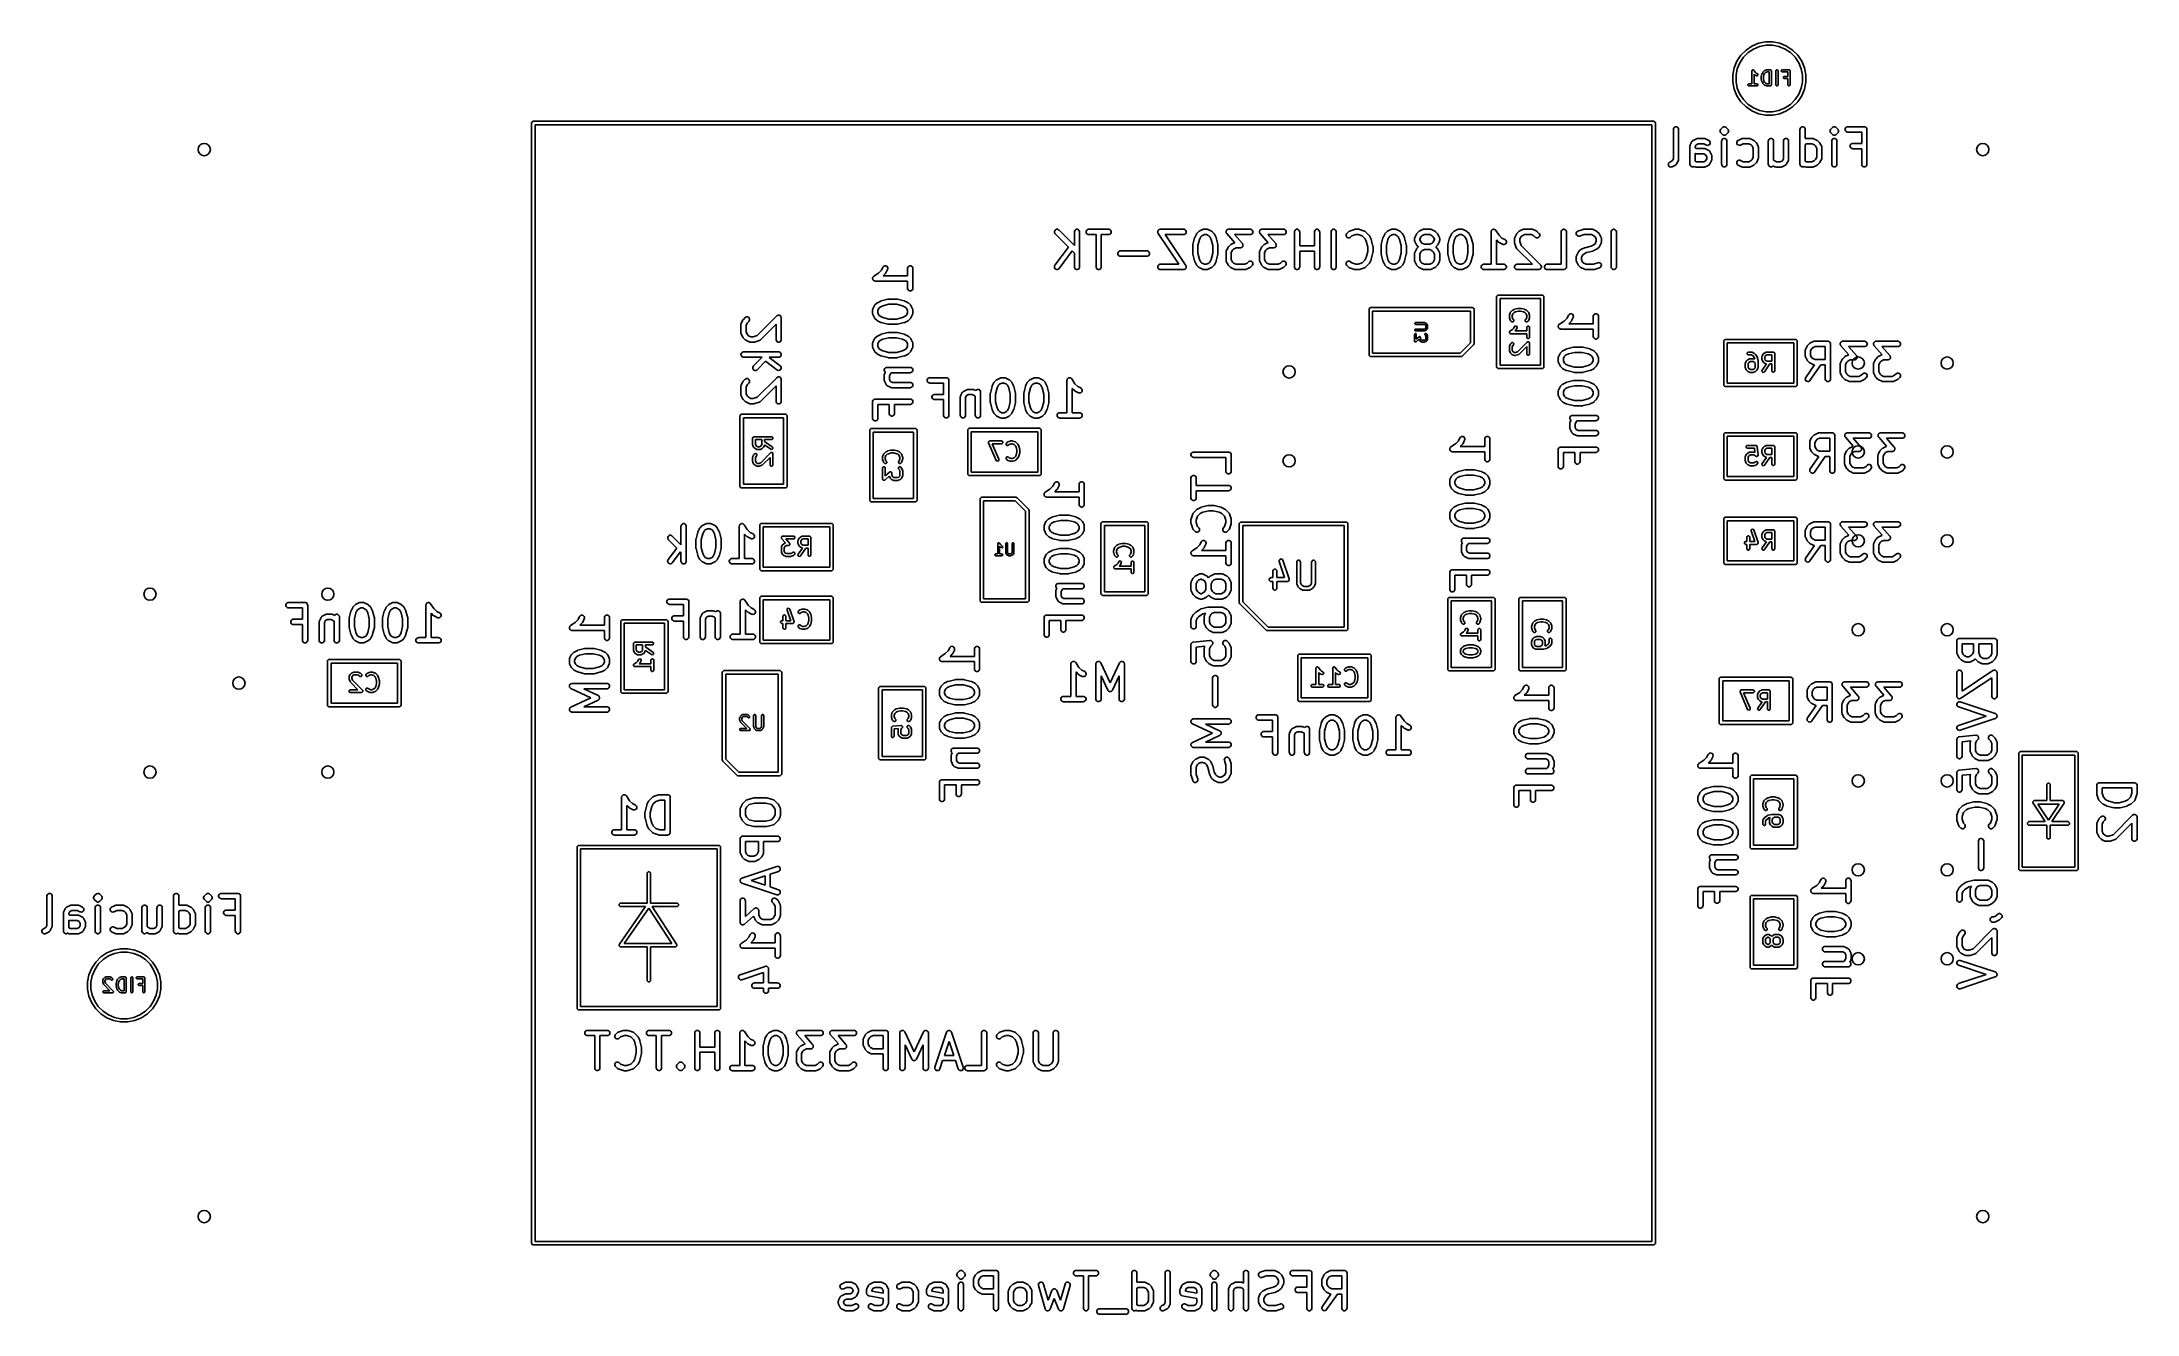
# Model space of a CAD drawing. Extents: x 0.22 to 2.57, y 0.29 to 1.72.
import ezdxf

# ---------------------------------------------------------------- set-up
doc = ezdxf.new("R2010")
doc.units = 0
doc.header["$MEASUREMENT"] = 0
doc.layers.add('BLACK', color=7, linetype='CONTINUOUS')

msp = doc.modelspace()

# ---------------------------------------------------------------- linework, layer by layer
at = {"layer": 'BLACK', "linetype": 'CONTINUOUS'}
for p, q in [((2.148, 1.7196), (2.1559, 1.7211)), ((2.1559, 1.7211), (2.1641, 1.7211)), ((2.1641, 1.7211), (2.172, 1.7196)), ((2.1204, 1.692), (2.1235, 1.6995)), ((2.1235, 1.6995), (2.128, 1.7062)), ((2.1269, 1.6977), (2.124, 1.6909)), ((2.1309, 1.7038), (2.1269, 1.6977)), ((2.128, 1.7062), (2.1338, 1.712)), ((2.1362, 1.7091), (2.1309, 1.7038)), ((2.1338, 1.712), (2.1405, 1.7165)), ((2.1423, 1.7131), (2.1362, 1.7091)), ((2.1405, 1.7165), (2.148, 1.7196)), ((2.1491, 1.716), (2.1423, 1.7131)), ((2.1563, 1.7174), (2.1491, 1.716)), ((2.1637, 1.7174), (2.1563, 1.7174)), ((2.1709, 1.716), (2.1637, 1.7174)), ((2.1777, 1.7131), (2.1709, 1.716)), ((2.172, 1.7196), (2.1795, 1.7165)), ((2.1838, 1.7091), (2.1777, 1.7131)), ((2.1795, 1.7165), (2.1862, 1.712)), ((2.1891, 1.7038), (2.1838, 1.7091)), ((2.1862, 1.712), (2.192, 1.7062)), ((2.1931, 1.6977), (2.1891, 1.7038)), ((2.192, 1.7062), (2.1965, 1.6995)), ((2.196, 1.6909), (2.1931, 1.6977)), ((2.1965, 1.6995), (2.1996, 1.692)), ((2.1189, 1.6841), (2.1204, 1.692)), ((2.1189, 1.6837), (2.1189, 1.6841)), ((2.1189, 1.6759), (2.1189, 1.6837)), ((2.1204, 1.668), (2.1189, 1.6759)), ((2.124, 1.6909), (2.1226, 1.6837)), ((2.1226, 1.6837), (2.1226, 1.6763)), ((2.1226, 1.6763), (2.124, 1.6691)), ((2.136, 1.6733), (2.1367, 1.6739)), ((2.136, 1.6724), (2.136, 1.6733)), ((2.1367, 1.6739), (2.1371, 1.674)), ((2.1371, 1.674), (2.1404, 1.674)), ((2.1404, 1.6886), (2.1405, 1.689)), ((2.1404, 1.674), (2.1404, 1.6886)), ((2.1405, 1.689), (2.1406, 1.6891)), ((2.1406, 1.6892), (2.1409, 1.6894)), ((2.1406, 1.6891), (2.1406, 1.6892)), ((2.1409, 1.6894), (2.1412, 1.6897)), ((2.1412, 1.6897), (2.1413, 1.6897)), ((2.1413, 1.6897), (2.1414, 1.6897)), ((2.1414, 1.6897), (2.1417, 1.6897)), ((2.1417, 1.6897), (2.1421, 1.6897)), ((2.1421, 1.6897), (2.1422, 1.6896)), ((2.1422, 1.6896), (2.1423, 1.6896)), ((2.1423, 1.6896), (2.1426, 1.6892)), ((2.1426, 1.6892), (2.144, 1.6871)), ((2.1438, 1.684), (2.1428, 1.685)), ((2.1428, 1.685), (2.1428, 1.674)), ((2.1428, 1.674), (2.1461, 1.674)), ((2.1439, 1.6839), (2.1438, 1.684)), ((2.1441, 1.6838), (2.1439, 1.6839)), ((2.144, 1.6871), (2.1453, 1.6858)), ((2.1456, 1.683), (2.1441, 1.6838)), ((2.1453, 1.6858), (2.1467, 1.6851)), ((2.146, 1.6829), (2.1456, 1.683)), ((2.1469, 1.6832), (2.146, 1.6829)), ((2.1461, 1.674), (2.1466, 1.6739)), ((2.1466, 1.6739), (2.1472, 1.6733)), ((2.1467, 1.6851), (2.147, 1.6849)), ((2.1473, 1.684), (2.1469, 1.6832)), ((2.147, 1.6849), (2.1473, 1.684)), ((2.1472, 1.6733), (2.1472, 1.6724)), ((2.1509, 1.6818), (2.151, 1.682)), ((2.1509, 1.6796), (2.1509, 1.6818)), ((2.151, 1.6794), (2.1509, 1.6796)), ((2.151, 1.6821), (2.1517, 1.6851)), ((2.151, 1.682), (2.151, 1.6821)), ((2.151, 1.6793), (2.151, 1.6794)), ((2.1517, 1.6763), (2.151, 1.6793)), ((2.1517, 1.6851), (2.1518, 1.6852)), ((2.1518, 1.6762), (2.1517, 1.6763)), ((2.1518, 1.6854), (2.1526, 1.6869)), ((2.1518, 1.6852), (2.1518, 1.6854)), ((2.1518, 1.6761), (2.1518, 1.6762)), ((2.1526, 1.6746), (2.1518, 1.6761)), ((2.1526, 1.6869), (2.1527, 1.687)), ((2.1527, 1.6744), (2.1526, 1.6746)), ((2.1527, 1.687), (2.1528, 1.6872)), ((2.1528, 1.6743), (2.1527, 1.6744)), ((2.1528, 1.6872), (2.1543, 1.6887)), ((2.1543, 1.6728), (2.1528, 1.6743)), ((2.154, 1.6844), (2.1533, 1.6817)), ((2.1533, 1.6817), (2.1533, 1.6797)), ((2.1533, 1.6797), (2.154, 1.677)), ((2.1546, 1.6856), (2.154, 1.6844)), ((2.154, 1.677), (2.1546, 1.6758)), ((2.1543, 1.6887), (2.1543, 1.6887)), ((2.1543, 1.6887), (2.1544, 1.6887)), ((2.1544, 1.6887), (2.1545, 1.6888)), ((2.1545, 1.6888), (2.1547, 1.6889)), ((2.1558, 1.6868), (2.1546, 1.6856)), ((2.1546, 1.6758), (2.1558, 1.6746)), ((2.1547, 1.6889), (2.1548, 1.689)), ((2.1547, 1.6889), (2.1547, 1.6889)), ((2.1548, 1.689), (2.157, 1.6897)), ((2.1576, 1.6874), (2.1558, 1.6868)), ((2.1558, 1.6746), (2.1576, 1.674)), ((2.157, 1.6897), (2.1572, 1.6897)), ((2.1572, 1.6897), (2.1574, 1.6898)), ((2.1574, 1.6898), (2.1611, 1.6898)), ((2.1599, 1.6874), (2.1576, 1.6874)), ((2.1576, 1.674), (2.1599, 1.674)), ((2.1599, 1.674), (2.1599, 1.6874)), ((2.1611, 1.6898), (2.1616, 1.6897)), ((2.1616, 1.6897), (2.1622, 1.689)), ((2.1622, 1.689), (2.1623, 1.6886)), ((2.1623, 1.6886), (2.1623, 1.6728)), ((2.1674, 1.6886), (2.1675, 1.689)), ((2.1674, 1.6728), (2.1674, 1.6886)), ((2.1675, 1.689), (2.1682, 1.6897)), ((2.1682, 1.6897), (2.1691, 1.6897)), ((2.1691, 1.6897), (2.1697, 1.689)), ((2.1697, 1.689), (2.1698, 1.6886)), ((2.1698, 1.6886), (2.1698, 1.6728)), ((2.1735, 1.689), (2.1742, 1.6897)), ((2.1735, 1.6881), (2.1735, 1.689)), ((2.1742, 1.6875), (2.1735, 1.6881)), ((2.1742, 1.6897), (2.1746, 1.6898)), ((2.1746, 1.6874), (2.1742, 1.6875)), ((2.1746, 1.6898), (2.1821, 1.6898)), ((2.1809, 1.6874), (2.1746, 1.6874)), ((2.1758, 1.6815), (2.1764, 1.6822)), ((2.1758, 1.6806), (2.1758, 1.6815)), ((2.1764, 1.68), (2.1758, 1.6806)), ((2.1764, 1.6822), (2.1769, 1.6823)), ((2.1769, 1.6799), (2.1764, 1.68)), ((2.1769, 1.6823), (2.1809, 1.6823)), ((2.1809, 1.6799), (2.1769, 1.6799)), ((2.1809, 1.6823), (2.1809, 1.6874)), ((2.1809, 1.6728), (2.1809, 1.6799)), ((2.1821, 1.6898), (2.1826, 1.6897)), ((2.1826, 1.6897), (2.1832, 1.689)), ((2.1832, 1.689), (2.1833, 1.6886)), ((2.1833, 1.6886), (2.1833, 1.6728)), ((2.1974, 1.6837), (2.196, 1.6909)), ((2.196, 1.6691), (2.1974, 1.6763)), ((2.1974, 1.6763), (2.1974, 1.6837)), ((2.1996, 1.692), (2.2011, 1.6841)), ((2.2011, 1.6759), (2.1996, 1.668)), ((2.2011, 1.6841), (2.2011, 1.6759)), ((2.1235, 1.6605), (2.1204, 1.668)), ((2.128, 1.6538), (2.1235, 1.6605)), ((2.124, 1.6691), (2.1269, 1.6623)), ((2.1269, 1.6623), (2.1309, 1.6562)), ((2.1338, 1.648), (2.128, 1.6538)), ((2.1309, 1.6562), (2.1362, 1.6509)), ((2.1367, 1.6717), (2.136, 1.6724)), ((2.1362, 1.6509), (2.1423, 1.6469)), ((2.1371, 1.6717), (2.1367, 1.6717)), ((2.1461, 1.6717), (2.1371, 1.6717)), ((2.1466, 1.6717), (2.1461, 1.6717)), ((2.1472, 1.6724), (2.1466, 1.6717)), ((2.1543, 1.6727), (2.1543, 1.6728)), ((2.1544, 1.6727), (2.1543, 1.6727)), ((2.1545, 1.6726), (2.1544, 1.6727)), ((2.1547, 1.6725), (2.1545, 1.6726)), ((2.1548, 1.6725), (2.1547, 1.6725)), ((2.1547, 1.6725), (2.1547, 1.6725)), ((2.157, 1.6717), (2.1548, 1.6725)), ((2.1572, 1.6717), (2.157, 1.6717)), ((2.1574, 1.6717), (2.1572, 1.6717)), ((2.1611, 1.6717), (2.1574, 1.6717)), ((2.1616, 1.6717), (2.1611, 1.6717)), ((2.1622, 1.6724), (2.1616, 1.6717)), ((2.1623, 1.6728), (2.1622, 1.6724)), ((2.1675, 1.6724), (2.1674, 1.6728)), ((2.1682, 1.6717), (2.1675, 1.6724)), ((2.1691, 1.6717), (2.1682, 1.6717)), ((2.1697, 1.6724), (2.1691, 1.6717)), ((2.1698, 1.6728), (2.1697, 1.6724)), ((2.1777, 1.6469), (2.1838, 1.6509)), ((2.181, 1.6724), (2.1809, 1.6728)), ((2.1817, 1.6717), (2.181, 1.6724)), ((2.1826, 1.6717), (2.1817, 1.6717)), ((2.1832, 1.6724), (2.1826, 1.6717)), ((2.1833, 1.6728), (2.1832, 1.6724)), ((2.1838, 1.6509), (2.1891, 1.6562)), ((2.192, 1.6538), (2.1862, 1.648)), ((2.1891, 1.6562), (2.1931, 1.6623)), ((2.1965, 1.6605), (2.192, 1.6538)), ((2.1931, 1.6623), (2.196, 1.6691)), ((2.1996, 1.668), (2.1965, 1.6605)), ((0.7681, 1.6299), (0.7683, 1.6307)), ((0.7681, 0.3701), (0.7681, 1.6299)), ((0.7683, 1.6307), (0.7693, 1.6317)), ((0.7693, 1.6317), (0.7701, 1.6319)), ((0.7701, 1.6319), (2.0299, 1.6319)), ((0.772, 1.628), (0.772, 0.372)), ((2.028, 1.628), (0.772, 1.628)), ((2.028, 0.372), (2.028, 1.628)), ((2.0299, 1.6319), (2.0307, 1.6317)), ((2.0307, 1.6317), (2.0317, 1.6307)), ((2.0317, 1.6307), (2.0319, 1.6299)), ((2.0319, 1.6299), (2.0319, 0.3701)), ((2.1405, 1.6435), (2.1338, 1.648)), ((2.148, 1.6404), (2.1405, 1.6435)), ((2.1423, 1.6469), (2.1491, 1.644)), ((2.1559, 1.6389), (2.148, 1.6404)), ((2.1491, 1.644), (2.1563, 1.6426)), ((2.1641, 1.6389), (2.1559, 1.6389)), ((2.1563, 1.6426), (2.1637, 1.6426)), ((2.1637, 1.6426), (2.1709, 1.644)), ((2.172, 1.6404), (2.1641, 1.6389)), ((2.1709, 1.644), (2.1777, 1.6469)), ((2.1795, 1.6435), (2.172, 1.6404)), ((2.1862, 1.648), (2.1795, 1.6435)), ((2.0521, 1.6233), (2.0526, 1.6244)), ((2.0521, 1.6227), (2.0521, 1.6233)), ((2.0521, 1.5897), (2.0521, 1.6227)), ((2.0526, 1.6244), (2.0534, 1.6252)), ((2.0534, 1.6252), (2.0544, 1.6256)), ((2.0544, 1.6256), (2.0556, 1.6256)), ((2.0556, 1.6256), (2.0567, 1.6252)), ((2.0567, 1.6252), (2.0575, 1.6244)), ((2.0575, 1.6244), (2.0579, 1.6233)), ((2.0579, 1.6233), (2.058, 1.6227)), ((2.058, 1.6227), (2.058, 1.589)), ((2.0708, 1.604), (2.0709, 1.6046)), ((2.0708, 1.5834), (2.0708, 1.604)), ((2.0709, 1.6048), (2.0711, 1.6053)), ((2.0709, 1.6047), (2.0709, 1.6048)), ((2.0709, 1.6046), (2.0709, 1.6047)), ((2.0711, 1.6053), (2.073, 1.609)), ((2.073, 1.609), (2.0731, 1.6091)), ((2.0731, 1.6092), (2.0733, 1.6095)), ((2.0731, 1.6091), (2.0731, 1.6092)), ((2.0731, 1.6092), (2.0731, 1.6092)), ((2.0733, 1.6095), (2.0736, 1.6098)), ((2.0736, 1.6098), (2.0738, 1.6101)), ((2.0738, 1.6101), (2.0741, 1.6102)), ((2.0741, 1.6102), (2.0742, 1.6103)), ((2.0742, 1.6103), (2.0743, 1.6104)), ((2.0742, 1.6103), (2.0742, 1.6103)), ((2.0743, 1.6104), (2.0781, 1.6122)), ((2.0778, 1.6055), (2.0767, 1.6033)), ((2.0767, 1.6033), (2.0767, 1.6021)), ((2.0801, 1.6066), (2.0778, 1.6055)), ((2.0781, 1.6122), (2.0786, 1.6124)), ((2.0786, 1.6124), (2.0787, 1.6125)), ((2.0787, 1.6125), (2.0788, 1.6125)), ((2.0788, 1.6125), (2.0794, 1.6126)), ((2.0794, 1.6126), (2.0869, 1.6126)), ((2.0862, 1.6066), (2.0801, 1.6066)), ((2.0893, 1.6051), (2.0862, 1.6066)), ((2.0869, 1.6126), (2.0875, 1.6125)), ((2.0875, 1.6125), (2.0876, 1.6125)), ((2.0876, 1.6125), (2.0877, 1.6124)), ((2.0877, 1.6124), (2.0882, 1.6122)), ((2.0882, 1.6122), (2.092, 1.6104)), ((2.0899, 1.6049), (2.0893, 1.6051)), ((2.091, 1.6048), (2.0899, 1.6049)), ((2.0921, 1.6052), (2.091, 1.6048)), ((2.092, 1.6104), (2.0924, 1.6101)), ((2.093, 1.6059), (2.0921, 1.6052)), ((2.0924, 1.6101), (2.0932, 1.6092)), ((2.0935, 1.6069), (2.093, 1.6059)), ((2.0932, 1.6092), (2.0936, 1.6081)), ((2.0936, 1.6081), (2.0935, 1.6069)), ((2.1046, 1.6214), (2.1051, 1.6225)), ((2.1046, 1.6203), (2.1046, 1.6214)), ((2.1051, 1.6192), (2.1046, 1.6203)), ((2.1051, 1.6225), (2.1054, 1.6229)), ((2.1054, 1.6188), (2.1051, 1.6192)), ((2.1054, 1.6229), (2.1073, 1.6248)), ((2.1073, 1.6169), (2.1054, 1.6188)), ((2.1064, 1.6096), (2.1065, 1.6102)), ((2.1064, 1.5834), (2.1064, 1.6096)), ((2.1065, 1.6102), (2.1069, 1.6112)), ((2.1069, 1.6112), (2.1077, 1.6121)), ((2.1073, 1.6248), (2.1077, 1.6252)), ((2.1077, 1.6165), (2.1073, 1.6169)), ((2.1077, 1.6252), (2.1088, 1.6256)), ((2.1088, 1.6161), (2.1077, 1.6165)), ((2.1077, 1.6121), (2.1088, 1.6125)), ((2.1088, 1.6256), (2.11, 1.6256)), ((2.11, 1.6161), (2.1088, 1.6161)), ((2.1088, 1.6161), (2.1088, 1.6161)), ((2.1088, 1.6125), (2.11, 1.6125)), ((2.11, 1.6256), (2.11, 1.6256)), ((2.11, 1.6256), (2.111, 1.6252)), ((2.111, 1.6165), (2.11, 1.6161)), ((2.11, 1.6161), (2.11, 1.6161)), ((2.11, 1.6125), (2.111, 1.6121)), ((2.111, 1.6252), (2.1115, 1.6248)), ((2.1115, 1.6169), (2.111, 1.6165)), ((2.111, 1.6121), (2.1118, 1.6112)), ((2.1115, 1.6248), (2.1133, 1.6229)), ((2.1133, 1.6188), (2.1115, 1.6169)), ((2.1118, 1.6112), (2.1123, 1.6102)), ((2.1123, 1.6102), (2.1123, 1.6096)), ((2.1123, 1.6096), (2.1123, 1.5834)), ((2.1133, 1.6229), (2.1137, 1.6225)), ((2.1137, 1.6192), (2.1133, 1.6188)), ((2.1137, 1.6225), (2.1139, 1.6221)), ((2.1142, 1.6203), (2.1137, 1.6192)), ((2.1139, 1.6221), (2.1142, 1.6214)), ((2.1142, 1.6214), (2.1142, 1.6203)), ((2.1233, 1.6081), (2.1237, 1.6092)), ((2.1234, 1.6069), (2.1233, 1.6081)), ((2.1239, 1.6059), (2.1234, 1.6069)), ((2.1237, 1.6092), (2.1244, 1.6101)), ((2.1248, 1.6052), (2.1239, 1.6059)), ((2.1244, 1.6101), (2.1249, 1.6104)), ((2.1259, 1.6048), (2.1248, 1.6052)), ((2.1249, 1.6104), (2.1287, 1.6122)), ((2.127, 1.6049), (2.1259, 1.6048)), ((2.1276, 1.6051), (2.127, 1.6049)), ((2.1307, 1.6066), (2.1276, 1.6051)), ((2.1287, 1.6122), (2.1292, 1.6124)), ((2.1292, 1.6124), (2.1293, 1.6125)), ((2.1293, 1.6125), (2.1294, 1.6125)), ((2.1294, 1.6125), (2.13, 1.6126)), ((2.13, 1.6126), (2.1375, 1.6126)), ((2.1368, 1.6066), (2.1307, 1.6066)), ((2.1395, 1.6053), (2.1368, 1.6066)), ((2.1375, 1.6126), (2.1381, 1.6125)), ((2.1381, 1.6125), (2.1382, 1.6125)), ((2.1382, 1.6125), (2.1383, 1.6124)), ((2.1383, 1.6124), (2.1388, 1.6122)), ((2.1388, 1.6122), (2.1426, 1.6104)), ((2.1407, 1.6041), (2.1395, 1.6053)), ((2.142, 1.6014), (2.1407, 1.6041)), ((2.1426, 1.6104), (2.1428, 1.6102)), ((2.1428, 1.6102), (2.1429, 1.6102)), ((2.1429, 1.6102), (2.143, 1.6101)), ((2.143, 1.6101), (2.1431, 1.6101)), ((2.1431, 1.6101), (2.1431, 1.61)), ((2.1431, 1.61), (2.1433, 1.6098)), ((2.1433, 1.6098), (2.1452, 1.6079)), ((2.1452, 1.6079), (2.1454, 1.6077)), ((2.1454, 1.6077), (2.1455, 1.6077)), ((2.1455, 1.6077), (2.1455, 1.6076)), ((2.1455, 1.6076), (2.1456, 1.6075)), ((2.1456, 1.6075), (2.1456, 1.6074)), ((2.1456, 1.6074), (2.1458, 1.6072)), ((2.1458, 1.6072), (2.1476, 1.6034)), ((2.1476, 1.6034), (2.1478, 1.6029)), ((2.1478, 1.6029), (2.1479, 1.6028)), ((2.1479, 1.6028), (2.1479, 1.6027)), ((2.1479, 1.6027), (2.148, 1.6021)), ((2.1589, 1.6096), (2.159, 1.6102)), ((2.1589, 1.5834), (2.1589, 1.6096)), ((2.159, 1.6102), (2.1594, 1.6112)), ((2.1594, 1.6112), (2.1602, 1.6121)), ((2.1602, 1.6121), (2.1613, 1.6125)), ((2.1613, 1.6125), (2.1625, 1.6125)), ((2.1625, 1.6125), (2.1635, 1.6121)), ((2.1635, 1.6121), (2.1643, 1.6112)), ((2.1643, 1.6112), (2.1648, 1.6102)), ((2.1648, 1.6102), (2.1648, 1.6096)), ((2.1648, 1.6096), (2.1648, 1.5883)), ((2.1758, 1.6096), (2.1759, 1.6102)), ((2.1758, 1.5897), (2.1758, 1.6096)), ((2.1759, 1.6102), (2.1763, 1.6112)), ((2.1763, 1.6112), (2.1771, 1.6121)), ((2.1771, 1.6121), (2.1782, 1.6125)), ((2.1782, 1.6125), (2.1793, 1.6125)), ((2.1793, 1.6125), (2.1804, 1.6121)), ((2.1804, 1.6121), (2.1812, 1.6112)), ((2.1812, 1.6112), (2.1816, 1.6102)), ((2.1816, 1.6102), (2.1817, 1.6096)), ((2.1817, 1.6096), (2.1817, 1.589)), ((2.1945, 1.6227), (2.1946, 1.6233)), ((2.1945, 1.5834), (2.1945, 1.6227)), ((2.1946, 1.6233), (2.195, 1.6244)), ((2.195, 1.6244), (2.1959, 1.6252)), ((2.1959, 1.6252), (2.1969, 1.6256)), ((2.1969, 1.6256), (2.1981, 1.6256)), ((2.1981, 1.6256), (2.1991, 1.6252)), ((2.1991, 1.6252), (2.2, 1.6244)), ((2.2, 1.6244), (2.2004, 1.6233)), ((2.2004, 1.6233), (2.2004, 1.6227)), ((2.2004, 1.6227), (2.2004, 1.6124)), ((2.2004, 1.6124), (2.2005, 1.6124)), ((2.2019, 1.6066), (2.2004, 1.6059)), ((2.2004, 1.6059), (2.2004, 1.5871)), ((2.2005, 1.6124), (2.2006, 1.6125)), ((2.2006, 1.6125), (2.2007, 1.6125)), ((2.2007, 1.6125), (2.2012, 1.6126)), ((2.2012, 1.6126), (2.2087, 1.6126)), ((2.208, 1.6066), (2.2019, 1.6066)), ((2.2107, 1.6053), (2.208, 1.6066)), ((2.2087, 1.6126), (2.2093, 1.6125)), ((2.2093, 1.6125), (2.2094, 1.6125)), ((2.2094, 1.6125), (2.2095, 1.6124)), ((2.2095, 1.6124), (2.2101, 1.6122)), ((2.2101, 1.6122), (2.2138, 1.6104)), ((2.2119, 1.6041), (2.2107, 1.6053)), ((2.2133, 1.6014), (2.2119, 1.6041)), ((2.2138, 1.6104), (2.2141, 1.6102)), ((2.2141, 1.6102), (2.2141, 1.6102)), ((2.2141, 1.6102), (2.2142, 1.6101)), ((2.2142, 1.6101), (2.2143, 1.6101)), ((2.2143, 1.6101), (2.2144, 1.61)), ((2.2144, 1.61), (2.2146, 1.6098)), ((2.2146, 1.6098), (2.2165, 1.6079)), ((2.2165, 1.6079), (2.2166, 1.6077)), ((2.2166, 1.6077), (2.2167, 1.6077)), ((2.2167, 1.6077), (2.2168, 1.6076)), ((2.2168, 1.6076), (2.2168, 1.6075)), ((2.2168, 1.6075), (2.2169, 1.6074)), ((2.2169, 1.6074), (2.217, 1.6072)), ((2.217, 1.6072), (2.2189, 1.6034)), ((2.2189, 1.6034), (2.2191, 1.6029)), ((2.2191, 1.6029), (2.2191, 1.6028)), ((2.2191, 1.6028), (2.2191, 1.6027)), ((2.2191, 1.6027), (2.2192, 1.6021)), ((2.2283, 1.6214), (2.2288, 1.6225)), ((2.2283, 1.6203), (2.2283, 1.6214)), ((2.2288, 1.6192), (2.2283, 1.6203)), ((2.2288, 1.6225), (2.2292, 1.6229)), ((2.2292, 1.6188), (2.2288, 1.6192)), ((2.2292, 1.6229), (2.231, 1.6248)), ((2.231, 1.6169), (2.2292, 1.6188)), ((2.2302, 1.6102), (2.2307, 1.6112)), ((2.2302, 1.6096), (2.2302, 1.6102)), ((2.2302, 1.5834), (2.2302, 1.6096)), ((2.2307, 1.6112), (2.2315, 1.6121)), ((2.231, 1.6248), (2.2315, 1.6252)), ((2.2315, 1.6165), (2.231, 1.6169)), ((2.2315, 1.6252), (2.2325, 1.6256)), ((2.2325, 1.6161), (2.2315, 1.6165)), ((2.2315, 1.6121), (2.2325, 1.6125)), ((2.2325, 1.6256), (2.2337, 1.6256)), ((2.2337, 1.6161), (2.2325, 1.6161)), ((2.2325, 1.6161), (2.2325, 1.6161)), ((2.2325, 1.6125), (2.2337, 1.6125)), ((2.2337, 1.6256), (2.2337, 1.6256)), ((2.2337, 1.6256), (2.2348, 1.6252)), ((2.2348, 1.6165), (2.2337, 1.6161)), ((2.2337, 1.6161), (2.2337, 1.6161)), ((2.2337, 1.6125), (2.2348, 1.6121)), ((2.2348, 1.6252), (2.2352, 1.6248)), ((2.2352, 1.6169), (2.2348, 1.6165)), ((2.2348, 1.6121), (2.2356, 1.6112)), ((2.2352, 1.6248), (2.2371, 1.6229)), ((2.2371, 1.6188), (2.2352, 1.6169)), ((2.2356, 1.6112), (2.236, 1.6102)), ((2.236, 1.6102), (2.2361, 1.6096)), ((2.2361, 1.6096), (2.2361, 1.5834)), ((2.2371, 1.6229), (2.2374, 1.6225)), ((2.2374, 1.6192), (2.2371, 1.6188)), ((2.2374, 1.6225), (2.2376, 1.6221)), ((2.2379, 1.6203), (2.2374, 1.6192)), ((2.2376, 1.6221), (2.2379, 1.6214)), ((2.2379, 1.6214), (2.2379, 1.6203)), ((2.2452, 1.6233), (2.2457, 1.6244)), ((2.2452, 1.6221), (2.2452, 1.6233)), ((2.2457, 1.6211), (2.2452, 1.6221)), ((2.2457, 1.6244), (2.2465, 1.6252)), ((2.2465, 1.6203), (2.2457, 1.6211)), ((2.2465, 1.6252), (2.2475, 1.6256)), ((2.2475, 1.6198), (2.2465, 1.6203)), ((2.2475, 1.6256), (2.2481, 1.6257)), ((2.2481, 1.6198), (2.2475, 1.6198)), ((2.2481, 1.6257), (2.2669, 1.6257)), ((2.2639, 1.6198), (2.2481, 1.6198)), ((2.2508, 1.6046), (2.2513, 1.6056)), ((2.2508, 1.6034), (2.2508, 1.6046)), ((2.2513, 1.6023), (2.2508, 1.6034)), ((2.2513, 1.6056), (2.2521, 1.6064)), ((2.2521, 1.6015), (2.2513, 1.6023)), ((2.2521, 1.6064), (2.2532, 1.6069)), ((2.2532, 1.6069), (2.2537, 1.6069)), ((2.2537, 1.6069), (2.2639, 1.6069)), ((2.2639, 1.6069), (2.2639, 1.6198)), ((2.2669, 1.6257), (2.2674, 1.6256)), ((2.2674, 1.6256), (2.2685, 1.6252)), ((2.2685, 1.6252), (2.2693, 1.6244)), ((2.2693, 1.6244), (2.2698, 1.6233)), ((2.2698, 1.6233), (2.2698, 1.6227)), ((2.2698, 1.6227), (2.2698, 1.5834)), ((2.0465, 1.5837), (2.0468, 1.5848)), ((2.0465, 1.5826), (2.0465, 1.5837)), ((2.0471, 1.5815), (2.0465, 1.5826)), ((2.0468, 1.5848), (2.0476, 1.5857)), ((2.0479, 1.5808), (2.0471, 1.5815)), ((2.0476, 1.5857), (2.0481, 1.586)), ((2.049, 1.5804), (2.0479, 1.5808)), ((2.0481, 1.586), (2.0509, 1.5874)), ((2.0502, 1.5805), (2.049, 1.5804)), ((2.0507, 1.5807), (2.0502, 1.5805)), ((2.0545, 1.5826), (2.0507, 1.5807)), ((2.0509, 1.5874), (2.0521, 1.5897)), ((2.0546, 1.5826), (2.0545, 1.5826)), ((2.0547, 1.5827), (2.0546, 1.5827)), ((2.0546, 1.5827), (2.0546, 1.5826)), ((2.0549, 1.5829), (2.0547, 1.5827)), ((2.0552, 1.5832), (2.0549, 1.5829)), ((2.0555, 1.5834), (2.0552, 1.5832)), ((2.0557, 1.5837), (2.0555, 1.5834)), ((2.0558, 1.5839), (2.0557, 1.5838)), ((2.0557, 1.5838), (2.0557, 1.5838)), ((2.0557, 1.5838), (2.0557, 1.5837)), ((2.0577, 1.5877), (2.0558, 1.5839)), ((2.0579, 1.5882), (2.0577, 1.5877)), ((2.058, 1.589), (2.0579, 1.5884)), ((2.0579, 1.5884), (2.0579, 1.5883)), ((2.0579, 1.5883), (2.0579, 1.5882)), ((2.0709, 1.5828), (2.0708, 1.5834)), ((2.0713, 1.5817), (2.0709, 1.5828)), ((2.0721, 1.5809), (2.0713, 1.5817)), ((2.0732, 1.5805), (2.0721, 1.5809)), ((2.0743, 1.5805), (2.0732, 1.5805)), ((2.0754, 1.5809), (2.0743, 1.5805)), ((2.0755, 1.581), (2.0754, 1.5809)), ((2.0762, 1.5807), (2.0755, 1.581)), ((2.0767, 1.5805), (2.0762, 1.5807)), ((2.0767, 1.6021), (2.0782, 1.6013)), ((2.0768, 1.5955), (2.0767, 1.5955)), ((2.0767, 1.5955), (2.0767, 1.5955)), ((2.0767, 1.5955), (2.0767, 1.5871)), ((2.0767, 1.5871), (2.0782, 1.5863)), ((2.0768, 1.5805), (2.0767, 1.5805)), ((2.0769, 1.5955), (2.0768, 1.5955)), ((2.0769, 1.5805), (2.0768, 1.5805)), ((2.0775, 1.5954), (2.0769, 1.5955)), ((2.0775, 1.5804), (2.0769, 1.5805)), ((2.0862, 1.5954), (2.0775, 1.5954)), ((2.0869, 1.5804), (2.0775, 1.5804)), ((2.0782, 1.6013), (2.0869, 1.6013)), ((2.0782, 1.5863), (2.0862, 1.5863)), ((2.0884, 1.5943), (2.0862, 1.5954)), ((2.0862, 1.5863), (2.0884, 1.5874)), ((2.0869, 1.6013), (2.0875, 1.6012)), ((2.0875, 1.5805), (2.0869, 1.5804)), ((2.0875, 1.6012), (2.0876, 1.6012)), ((2.0876, 1.5805), (2.0875, 1.5805)), ((2.0876, 1.6012), (2.0877, 1.6012)), ((2.0877, 1.5805), (2.0876, 1.5805)), ((2.0877, 1.6012), (2.0882, 1.601)), ((2.0882, 1.5807), (2.0877, 1.5805)), ((2.0882, 1.601), (2.092, 1.5991)), ((2.092, 1.5826), (2.0882, 1.5807)), ((2.0896, 1.592), (2.0884, 1.5943)), ((2.0884, 1.5874), (2.0896, 1.5897)), ((2.0896, 1.5897), (2.0896, 1.592)), ((2.092, 1.5991), (2.0921, 1.5991)), ((2.0921, 1.5826), (2.092, 1.5826)), ((2.0921, 1.5991), (2.0921, 1.599)), ((2.0921, 1.599), (2.0922, 1.599)), ((2.0922, 1.5827), (2.0921, 1.5827)), ((2.0921, 1.5827), (2.0921, 1.5826)), ((2.0922, 1.599), (2.0924, 1.5988)), ((2.0924, 1.5829), (2.0922, 1.5827)), ((2.0924, 1.5988), (2.0927, 1.5985)), ((2.0927, 1.5832), (2.0924, 1.5829)), ((2.0927, 1.5985), (2.093, 1.5983)), ((2.093, 1.5834), (2.0927, 1.5832)), ((2.093, 1.5983), (2.0931, 1.598)), ((2.0931, 1.5837), (2.093, 1.5834)), ((2.0931, 1.598), (2.0932, 1.5979)), ((2.0932, 1.5838), (2.0931, 1.5837)), ((2.0932, 1.5979), (2.0932, 1.5979)), ((2.0932, 1.5979), (2.0933, 1.5978)), ((2.0933, 1.5839), (2.0932, 1.5838)), ((2.0932, 1.5838), (2.0932, 1.5838)), ((2.0933, 1.5978), (2.0951, 1.594)), ((2.0951, 1.5877), (2.0933, 1.5839)), ((2.0951, 1.594), (2.0954, 1.5935)), ((2.0954, 1.5882), (2.0951, 1.5877)), ((2.0954, 1.5935), (2.0954, 1.5934)), ((2.0954, 1.5934), (2.0954, 1.5933)), ((2.0954, 1.5933), (2.0955, 1.5927)), ((2.0955, 1.589), (2.0954, 1.5884)), ((2.0954, 1.5884), (2.0954, 1.5883)), ((2.0954, 1.5883), (2.0954, 1.5882)), ((2.0955, 1.5927), (2.0955, 1.589)), ((2.1065, 1.5828), (2.1064, 1.5834)), ((2.1069, 1.5817), (2.1065, 1.5828)), ((2.1077, 1.5809), (2.1069, 1.5817)), ((2.1088, 1.5805), (2.1077, 1.5809)), ((2.11, 1.5805), (2.1088, 1.5805)), ((2.111, 1.5809), (2.11, 1.5805)), ((2.1118, 1.5817), (2.111, 1.5809)), ((2.1123, 1.5828), (2.1118, 1.5817)), ((2.1123, 1.5834), (2.1123, 1.5828)), ((2.1233, 1.5849), (2.1234, 1.586)), ((2.1237, 1.5838), (2.1233, 1.5849)), ((2.1234, 1.586), (2.1239, 1.587)), ((2.1244, 1.5829), (2.1237, 1.5838)), ((2.1239, 1.587), (2.1248, 1.5878)), ((2.1249, 1.5826), (2.1244, 1.5829)), ((2.1248, 1.5878), (2.1259, 1.5882)), ((2.1287, 1.5807), (2.1249, 1.5826)), ((2.1259, 1.5882), (2.127, 1.5881)), ((2.127, 1.5881), (2.1276, 1.5879)), ((2.1276, 1.5879), (2.1307, 1.5863)), ((2.1292, 1.5805), (2.1287, 1.5807)), ((2.1293, 1.5805), (2.1292, 1.5805)), ((2.1294, 1.5805), (2.1293, 1.5805)), ((2.13, 1.5804), (2.1294, 1.5805)), ((2.1375, 1.5804), (2.13, 1.5804)), ((2.1307, 1.5863), (2.1368, 1.5863)), ((2.1368, 1.5863), (2.1395, 1.5877)), ((2.1381, 1.5805), (2.1375, 1.5804)), ((2.1382, 1.5805), (2.1381, 1.5805)), ((2.1383, 1.5805), (2.1382, 1.5805)), ((2.1388, 1.5807), (2.1383, 1.5805)), ((2.1426, 1.5826), (2.1388, 1.5807)), ((2.1395, 1.5877), (2.1407, 1.5889)), ((2.1407, 1.5889), (2.142, 1.5915)), ((2.142, 1.5915), (2.142, 1.6014)), ((2.1428, 1.5827), (2.1426, 1.5826)), ((2.1429, 1.5828), (2.1428, 1.5827)), ((2.143, 1.5828), (2.1429, 1.5828)), ((2.1431, 1.5829), (2.143, 1.5828)), ((2.1433, 1.5831), (2.1431, 1.583)), ((2.1431, 1.583), (2.1431, 1.5829)), ((2.1452, 1.585), (2.1433, 1.5831)), ((2.1454, 1.5852), (2.1452, 1.585)), ((2.1455, 1.5853), (2.1454, 1.5852)), ((2.1456, 1.5855), (2.1455, 1.5854)), ((2.1455, 1.5854), (2.1455, 1.5853)), ((2.1458, 1.5858), (2.1456, 1.5855)), ((2.1456, 1.5855), (2.1456, 1.5855)), ((2.1476, 1.5895), (2.1458, 1.5858)), ((2.1478, 1.5901), (2.1476, 1.5895)), ((2.1479, 1.5902), (2.1478, 1.5901)), ((2.148, 1.5909), (2.1479, 1.5903)), ((2.1479, 1.5903), (2.1479, 1.5902)), ((2.148, 1.6021), (2.148, 1.5909)), ((2.159, 1.5828), (2.1589, 1.5834)), ((2.1594, 1.5817), (2.159, 1.5828)), ((2.1602, 1.5809), (2.1594, 1.5817)), ((2.1613, 1.5805), (2.1602, 1.5809)), ((2.1625, 1.5805), (2.1613, 1.5805)), ((2.1635, 1.5809), (2.1625, 1.5805)), ((2.1643, 1.5817), (2.1635, 1.5809)), ((2.1662, 1.5807), (2.1643, 1.5817)), ((2.1648, 1.5883), (2.1655, 1.5877)), ((2.1655, 1.5877), (2.1682, 1.5863)), ((2.1667, 1.5805), (2.1662, 1.5807)), ((2.1668, 1.5805), (2.1667, 1.5805)), ((2.1669, 1.5805), (2.1668, 1.5805)), ((2.1675, 1.5804), (2.1669, 1.5805)), ((2.1731, 1.5804), (2.1675, 1.5804)), ((2.1682, 1.5863), (2.1724, 1.5863)), ((2.1724, 1.5863), (2.1747, 1.5874)), ((2.1737, 1.5805), (2.1731, 1.5804)), ((2.1738, 1.5805), (2.1737, 1.5805)), ((2.1739, 1.5805), (2.1738, 1.5805)), ((2.1744, 1.5807), (2.1739, 1.5805)), ((2.1782, 1.5826), (2.1744, 1.5807)), ((2.1747, 1.5874), (2.1758, 1.5897)), ((2.1783, 1.5826), (2.1782, 1.5826)), ((2.1784, 1.5827), (2.1783, 1.5827)), ((2.1783, 1.5827), (2.1783, 1.5826)), ((2.1787, 1.5829), (2.1784, 1.5827)), ((2.1789, 1.5832), (2.1787, 1.5829)), ((2.1792, 1.5834), (2.1789, 1.5832)), ((2.1794, 1.5837), (2.1792, 1.5834)), ((2.1795, 1.5838), (2.1794, 1.5838)), ((2.1794, 1.5838), (2.1794, 1.5837)), ((2.1814, 1.5877), (2.1795, 1.5839)), ((2.1795, 1.5839), (2.1795, 1.5838)), ((2.1816, 1.5882), (2.1814, 1.5877)), ((2.1817, 1.589), (2.1816, 1.5884)), ((2.1816, 1.5884), (2.1816, 1.5883)), ((2.1816, 1.5883), (2.1816, 1.5882)), ((2.1946, 1.5828), (2.1945, 1.5834)), ((2.195, 1.5817), (2.1946, 1.5828)), ((2.1959, 1.5809), (2.195, 1.5817)), ((2.1969, 1.5805), (2.1959, 1.5809)), ((2.1981, 1.5805), (2.1969, 1.5805)), ((2.1991, 1.5809), (2.1981, 1.5805)), ((2.1993, 1.581), (2.1991, 1.5809)), ((2.1999, 1.5807), (2.1993, 1.581)), ((2.2005, 1.5805), (2.1999, 1.5807)), ((2.2004, 1.5871), (2.2019, 1.5863)), ((2.2006, 1.5805), (2.2005, 1.5805)), ((2.2007, 1.5805), (2.2006, 1.5805)), ((2.2012, 1.5804), (2.2007, 1.5805)), ((2.2087, 1.5804), (2.2012, 1.5804)), ((2.2019, 1.5863), (2.208, 1.5863)), ((2.208, 1.5863), (2.2107, 1.5877)), ((2.2093, 1.5805), (2.2087, 1.5804)), ((2.2094, 1.5805), (2.2093, 1.5805)), ((2.2095, 1.5805), (2.2094, 1.5805)), ((2.2101, 1.5807), (2.2095, 1.5805)), ((2.2138, 1.5826), (2.2101, 1.5807)), ((2.2107, 1.5877), (2.2119, 1.5889)), ((2.2119, 1.5889), (2.2133, 1.5915)), ((2.2133, 1.5915), (2.2133, 1.6014)), ((2.2141, 1.5827), (2.2138, 1.5826)), ((2.2142, 1.5828), (2.2141, 1.5828)), ((2.2141, 1.5828), (2.2141, 1.5827)), ((2.2143, 1.5829), (2.2142, 1.5828)), ((2.2144, 1.583), (2.2143, 1.5829)), ((2.2146, 1.5831), (2.2144, 1.583)), ((2.2165, 1.585), (2.2146, 1.5831)), ((2.2166, 1.5852), (2.2165, 1.585)), ((2.2167, 1.5853), (2.2166, 1.5852)), ((2.2168, 1.5854), (2.2167, 1.5853)), ((2.2169, 1.5855), (2.2168, 1.5855)), ((2.2168, 1.5855), (2.2168, 1.5854)), ((2.217, 1.5858), (2.2169, 1.5855)), ((2.2189, 1.5895), (2.217, 1.5858)), ((2.2191, 1.5901), (2.2189, 1.5895)), ((2.2192, 1.5909), (2.2191, 1.5903)), ((2.2191, 1.5903), (2.2191, 1.5902)), ((2.2191, 1.5902), (2.2191, 1.5901)), ((2.2192, 1.6021), (2.2192, 1.5909)), ((2.2302, 1.5828), (2.2302, 1.5834)), ((2.2307, 1.5817), (2.2302, 1.5828)), ((2.2315, 1.5809), (2.2307, 1.5817)), ((2.2325, 1.5805), (2.2315, 1.5809)), ((2.2337, 1.5805), (2.2325, 1.5805)), ((2.2348, 1.5809), (2.2337, 1.5805)), ((2.2356, 1.5817), (2.2348, 1.5809)), ((2.236, 1.5828), (2.2356, 1.5817)), ((2.2361, 1.5834), (2.236, 1.5828)), ((2.2532, 1.6011), (2.2521, 1.6015)), ((2.2537, 1.601), (2.2532, 1.6011)), ((2.2639, 1.601), (2.2537, 1.601)), ((2.2639, 1.5834), (2.2639, 1.601)), ((2.264, 1.5828), (2.2639, 1.5834)), ((2.2644, 1.5817), (2.264, 1.5828)), ((2.2652, 1.5809), (2.2644, 1.5817)), ((2.2663, 1.5805), (2.2652, 1.5809)), ((2.2674, 1.5805), (2.2663, 1.5805)), ((2.2685, 1.5809), (2.2674, 1.5805)), ((2.2693, 1.5817), (2.2685, 1.5809)), ((2.2698, 1.5828), (2.2693, 1.5817)), ((2.2698, 1.5834), (2.2698, 1.5828)), ((1.3561, 1.508), (1.3565, 1.5091)), ((1.3561, 1.5069), (1.3561, 1.508)), ((1.3565, 1.5091), (1.3573, 1.5099)), ((1.3573, 1.5099), (1.3584, 1.5104)), ((1.3584, 1.5104), (1.3596, 1.5104)), ((1.3596, 1.5104), (1.3606, 1.5099)), ((1.3606, 1.5099), (1.3611, 1.5096)), ((1.3611, 1.5096), (1.3785, 1.4921)), ((1.3785, 1.5075), (1.3786, 1.508)), ((1.3786, 1.508), (1.379, 1.5091)), ((1.379, 1.5091), (1.3798, 1.5099)), ((1.3798, 1.5099), (1.3809, 1.5104)), ((1.3809, 1.5104), (1.382, 1.5104)), ((1.382, 1.5104), (1.3831, 1.5099)), ((1.3831, 1.5099), (1.3839, 1.5091)), ((1.3839, 1.5091), (1.3844, 1.508)), ((1.3844, 1.508), (1.3844, 1.5075)), ((1.3917, 1.508), (1.3921, 1.5091)), ((1.3917, 1.5069), (1.3917, 1.508)), ((1.3921, 1.5091), (1.393, 1.5099)), ((1.393, 1.5099), (1.394, 1.5104)), ((1.394, 1.5104), (1.3946, 1.5104)), ((1.3946, 1.5104), (1.4171, 1.5104)), ((1.4171, 1.5104), (1.4177, 1.5104)), ((1.4177, 1.5104), (1.4187, 1.5099)), ((1.4187, 1.5099), (1.4195, 1.5091)), ((1.4195, 1.5091), (1.42, 1.508)), ((1.42, 1.508), (1.42, 1.5069)), ((1.4723, 1.508), (1.4724, 1.5083)), ((1.4723, 1.5078), (1.4723, 1.508)), ((1.4724, 1.5083), (1.4725, 1.5086)), ((1.4725, 1.5086), (1.4726, 1.5088)), ((1.4726, 1.5088), (1.4728, 1.5091)), ((1.4728, 1.5091), (1.473, 1.5093)), ((1.473, 1.5093), (1.4731, 1.5096)), ((1.4731, 1.5096), (1.4734, 1.5097)), ((1.4734, 1.5097), (1.4736, 1.5099)), ((1.4736, 1.5099), (1.4738, 1.51)), ((1.4738, 1.51), (1.4741, 1.5102)), ((1.4741, 1.5102), (1.4744, 1.5102)), ((1.4744, 1.5102), (1.4746, 1.5104)), ((1.4746, 1.5104), (1.4752, 1.5104)), ((1.4752, 1.5104), (1.5015, 1.5104)), ((1.5015, 1.5104), (1.502, 1.5104)), ((1.502, 1.5104), (1.5031, 1.5099)), ((1.5031, 1.5099), (1.5039, 1.5091)), ((1.5039, 1.5091), (1.5044, 1.508)), ((1.5044, 1.508), (1.5044, 1.5069)), ((1.5184, 1.5079), (1.5185, 1.508)), ((1.5185, 1.508), (1.5186, 1.508)), ((1.5186, 1.5081), (1.5189, 1.5082)), ((1.5186, 1.508), (1.5186, 1.5081)), ((1.5189, 1.5082), (1.5226, 1.5101)), ((1.5226, 1.5101), (1.5232, 1.5103)), ((1.5232, 1.5103), (1.5233, 1.5103)), ((1.5233, 1.5103), (1.5234, 1.5104)), ((1.5234, 1.5104), (1.524, 1.5104)), ((1.524, 1.5104), (1.5277, 1.5104)), ((1.5277, 1.5104), (1.5283, 1.5104)), ((1.5283, 1.5104), (1.5284, 1.5103)), ((1.5284, 1.5103), (1.5285, 1.5103)), ((1.5285, 1.5103), (1.529, 1.5101)), ((1.529, 1.5101), (1.5328, 1.5082)), ((1.5328, 1.5082), (1.533, 1.5081)), ((1.533, 1.5081), (1.5331, 1.508)), ((1.5331, 1.508), (1.5332, 1.508)), ((1.5332, 1.508), (1.5333, 1.5079)), ((1.5492, 1.5082), (1.5494, 1.5087)), ((1.5492, 1.5081), (1.5492, 1.5082)), ((1.5492, 1.508), (1.5492, 1.5081)), ((1.5492, 1.5076), (1.5492, 1.508)), ((1.5494, 1.5087), (1.5496, 1.5091)), ((1.5496, 1.5091), (1.5497, 1.5092)), ((1.5497, 1.5093), (1.5501, 1.5096)), ((1.5497, 1.5092), (1.5497, 1.5093)), ((1.5501, 1.5096), (1.5504, 1.5099)), ((1.5504, 1.5099), (1.5505, 1.51)), ((1.5505, 1.51), (1.5506, 1.51)), ((1.5506, 1.51), (1.5511, 1.5102)), ((1.5511, 1.5102), (1.5515, 1.5104)), ((1.5515, 1.5104), (1.5516, 1.5104)), ((1.5516, 1.5104), (1.5517, 1.5104)), ((1.5517, 1.5104), (1.5518, 1.5104)), ((1.5518, 1.5104), (1.5521, 1.5104)), ((1.5521, 1.5104), (1.5764, 1.5104)), ((1.5764, 1.5104), (1.577, 1.5104)), ((1.577, 1.5104), (1.5781, 1.5099)), ((1.5781, 1.5099), (1.5789, 1.5091)), ((1.5789, 1.5091), (1.5793, 1.508)), ((1.5793, 1.508), (1.5793, 1.5069)), ((1.5867, 1.5082), (1.5869, 1.5087)), ((1.5867, 1.5081), (1.5867, 1.5082)), ((1.5867, 1.508), (1.5867, 1.5081)), ((1.5867, 1.5076), (1.5867, 1.508)), ((1.5869, 1.5087), (1.5871, 1.5091)), ((1.5871, 1.5091), (1.5872, 1.5092)), ((1.5872, 1.5093), (1.5876, 1.5096)), ((1.5872, 1.5092), (1.5872, 1.5093)), ((1.5876, 1.5096), (1.5879, 1.5099)), ((1.5879, 1.5099), (1.588, 1.51)), ((1.588, 1.51), (1.5881, 1.51)), ((1.5881, 1.51), (1.5886, 1.5102)), ((1.5886, 1.5102), (1.589, 1.5104)), ((1.589, 1.5104), (1.5891, 1.5104)), ((1.5891, 1.5104), (1.5892, 1.5104)), ((1.5892, 1.5104), (1.5893, 1.5104)), ((1.5893, 1.5104), (1.5896, 1.5104)), ((1.5896, 1.5104), (1.6139, 1.5104)), ((1.6139, 1.5104), (1.6145, 1.5104)), ((1.6145, 1.5104), (1.6156, 1.5099)), ((1.6156, 1.5099), (1.6164, 1.5091)), ((1.6164, 1.5091), (1.6168, 1.508)), ((1.6168, 1.508), (1.6168, 1.5069)), ((1.626, 1.508), (1.6265, 1.5091)), ((1.626, 1.5075), (1.626, 1.508)), ((1.6265, 1.5091), (1.6273, 1.5099)), ((1.6273, 1.5099), (1.6284, 1.5104)), ((1.6284, 1.5104), (1.6295, 1.5104)), ((1.6295, 1.5104), (1.6306, 1.5099)), ((1.6306, 1.5099), (1.6314, 1.5091)), ((1.6314, 1.5091), (1.6318, 1.508)), ((1.6318, 1.508), (1.6319, 1.5075)), ((1.6485, 1.508), (1.649, 1.5091)), ((1.6485, 1.5075), (1.6485, 1.508)), ((1.649, 1.5091), (1.6498, 1.5099)), ((1.6498, 1.5099), (1.6509, 1.5104)), ((1.6509, 1.5104), (1.652, 1.5104)), ((1.652, 1.5104), (1.6531, 1.5099)), ((1.6531, 1.5099), (1.6539, 1.5091)), ((1.6539, 1.5091), (1.6543, 1.508)), ((1.6543, 1.508), (1.6544, 1.5075)), ((1.6672, 1.5075), (1.6673, 1.508)), ((1.6673, 1.508), (1.6677, 1.5091)), ((1.6677, 1.5091), (1.6685, 1.5099)), ((1.6685, 1.5099), (1.6696, 1.5104)), ((1.6696, 1.5104), (1.6708, 1.5104)), ((1.6708, 1.5104), (1.6718, 1.5099)), ((1.6718, 1.5099), (1.6726, 1.5091)), ((1.6726, 1.5091), (1.6731, 1.508)), ((1.6731, 1.508), (1.6731, 1.5075)), ((1.6868, 1.5077), (1.6873, 1.508)), ((1.6873, 1.508), (1.6874, 1.5081)), ((1.6874, 1.5081), (1.6875, 1.5082)), ((1.6875, 1.5082), (1.688, 1.5084)), ((1.688, 1.5084), (1.6936, 1.5103)), ((1.6936, 1.5103), (1.6939, 1.5103)), ((1.6939, 1.5103), (1.694, 1.5104)), ((1.694, 1.5104), (1.6941, 1.5104)), ((1.6941, 1.5104), (1.6942, 1.5104)), ((1.6942, 1.5104), (1.6943, 1.5104)), ((1.6943, 1.5104), (1.6946, 1.5104)), ((1.6946, 1.5104), (1.6983, 1.5104)), ((1.6983, 1.5104), (1.6986, 1.5104)), ((1.6986, 1.5104), (1.6987, 1.5104)), ((1.6987, 1.5104), (1.6988, 1.5104)), ((1.6988, 1.5104), (1.6989, 1.5104)), ((1.6989, 1.5104), (1.699, 1.5103)), ((1.699, 1.5103), (1.6992, 1.5103)), ((1.6992, 1.5103), (1.7049, 1.5084)), ((1.7049, 1.5084), (1.7054, 1.5082)), ((1.7054, 1.5082), (1.7055, 1.5081)), ((1.7055, 1.5081), (1.7056, 1.508)), ((1.7056, 1.508), (1.706, 1.5077)), ((1.7302, 1.5079), (1.7303, 1.508)), ((1.7303, 1.508), (1.7304, 1.508)), ((1.7304, 1.508), (1.7305, 1.5081)), ((1.7305, 1.5081), (1.7307, 1.5082)), ((1.7307, 1.5082), (1.7345, 1.5101)), ((1.7345, 1.5101), (1.735, 1.5103)), ((1.735, 1.5103), (1.7351, 1.5103)), ((1.7351, 1.5103), (1.7352, 1.5104)), ((1.7352, 1.5104), (1.7358, 1.5104)), ((1.7358, 1.5104), (1.7396, 1.5104)), ((1.7396, 1.5104), (1.7401, 1.5104)), ((1.7401, 1.5104), (1.7402, 1.5103)), ((1.7402, 1.5103), (1.7403, 1.5103)), ((1.7403, 1.5103), (1.7409, 1.5101)), ((1.7409, 1.5101), (1.7446, 1.5082)), ((1.7446, 1.5082), (1.7449, 1.5081)), ((1.7449, 1.5081), (1.7449, 1.508)), ((1.7449, 1.508), (1.745, 1.508)), ((1.745, 1.508), (1.7451, 1.5079)), ((1.7659, 1.5079), (1.766, 1.508)), ((1.766, 1.508), (1.7661, 1.5081)), ((1.766, 1.508), (1.766, 1.508)), ((1.7661, 1.5081), (1.7664, 1.5082)), ((1.7664, 1.5082), (1.7701, 1.5101)), ((1.7701, 1.5101), (1.7706, 1.5103)), ((1.7706, 1.5103), (1.7708, 1.5103)), ((1.7708, 1.5103), (1.7708, 1.5104)), ((1.7708, 1.5104), (1.7714, 1.5104)), ((1.7714, 1.5104), (1.7789, 1.5104)), ((1.7789, 1.5104), (1.7795, 1.5104)), ((1.7795, 1.5104), (1.7796, 1.5103)), ((1.7796, 1.5103), (1.7797, 1.5103)), ((1.7797, 1.5103), (1.7802, 1.5101)), ((1.7802, 1.5101), (1.784, 1.5082)), ((1.784, 1.5082), (1.7842, 1.5081)), ((1.7842, 1.5081), (1.7843, 1.508)), ((1.7843, 1.508), (1.7844, 1.508)), ((1.7844, 1.508), (1.7845, 1.5079)), ((1.8052, 1.5079), (1.8053, 1.508)), ((1.8053, 1.508), (1.8054, 1.508)), ((1.8054, 1.508), (1.8055, 1.5081)), ((1.8055, 1.5081), (1.8057, 1.5082)), ((1.8057, 1.5082), (1.8095, 1.5101)), ((1.8095, 1.5101), (1.81, 1.5103)), ((1.81, 1.5103), (1.8101, 1.5103)), ((1.8101, 1.5103), (1.8102, 1.5104)), ((1.8102, 1.5104), (1.8108, 1.5104)), ((1.8108, 1.5104), (1.8145, 1.5104)), ((1.8145, 1.5104), (1.8151, 1.5104)), ((1.8151, 1.5104), (1.8152, 1.5103)), ((1.8152, 1.5103), (1.8153, 1.5103)), ((1.8153, 1.5103), (1.8159, 1.5101)), ((1.8159, 1.5101), (1.8196, 1.5082)), ((1.8196, 1.5082), (1.8199, 1.5081)), ((1.8199, 1.5081), (1.8199, 1.508)), ((1.8199, 1.508), (1.82, 1.508)), ((1.82, 1.508), (1.8201, 1.5079)), ((1.8472, 1.5075), (1.8473, 1.508)), ((1.8473, 1.508), (1.8474, 1.5083)), ((1.8474, 1.5086), (1.8476, 1.5088)), ((1.8474, 1.5083), (1.8474, 1.5086)), ((1.8476, 1.5088), (1.8477, 1.5091)), ((1.8477, 1.5091), (1.8479, 1.5093)), ((1.8479, 1.5093), (1.8481, 1.5096)), ((1.8481, 1.5096), (1.8483, 1.5097)), ((1.8483, 1.5097), (1.8485, 1.5099)), ((1.8485, 1.5099), (1.8488, 1.51)), ((1.8488, 1.51), (1.849, 1.5102)), ((1.849, 1.5102), (1.8493, 1.5102)), ((1.8493, 1.5102), (1.8496, 1.5104)), ((1.8496, 1.5104), (1.8499, 1.5104)), ((1.8499, 1.5104), (1.8502, 1.5104)), ((1.8502, 1.5104), (1.8505, 1.5104)), ((1.8505, 1.5104), (1.8507, 1.5104)), ((1.8507, 1.5104), (1.851, 1.5102)), ((1.851, 1.5102), (1.8513, 1.5102)), ((1.8513, 1.5102), (1.8515, 1.51)), ((1.8515, 1.51), (1.8518, 1.5099)), ((1.8518, 1.5099), (1.852, 1.5097)), ((1.852, 1.5097), (1.8523, 1.5095)), ((1.8523, 1.5095), (1.8526, 1.5091)), ((1.8526, 1.5091), (1.8526, 1.5091)), ((1.8526, 1.5091), (1.8526, 1.5091)), ((1.8526, 1.5091), (1.8526, 1.5091)), ((1.8526, 1.5091), (1.8562, 1.5037)), ((1.8784, 1.5079), (1.8784, 1.508)), ((1.8784, 1.508), (1.8785, 1.508)), ((1.8785, 1.508), (1.8786, 1.5081)), ((1.8786, 1.5081), (1.8788, 1.5082)), ((1.8788, 1.5082), (1.8826, 1.5101)), ((1.8826, 1.5101), (1.8831, 1.5103)), ((1.8831, 1.5103), (1.8832, 1.5103)), ((1.8832, 1.5103), (1.8833, 1.5104)), ((1.8833, 1.5104), (1.8839, 1.5104)), ((1.8839, 1.5104), (1.8933, 1.5104)), ((1.8933, 1.5104), (1.8939, 1.5104)), ((1.8939, 1.5104), (1.894, 1.5103)), ((1.894, 1.5103), (1.8941, 1.5103)), ((1.8941, 1.5103), (1.8946, 1.5101)), ((1.8946, 1.5101), (1.8984, 1.5082)), ((1.8984, 1.5082), (1.8986, 1.5081)), ((1.8986, 1.5081), (1.8987, 1.508)), ((1.8987, 1.508), (1.8988, 1.508)), ((1.8988, 1.508), (1.8988, 1.5079)), ((1.926, 1.508), (1.9265, 1.5091)), ((1.926, 1.5075), (1.926, 1.508)), ((1.9265, 1.5091), (1.9273, 1.5099)), ((1.9273, 1.5099), (1.9283, 1.5104)), ((1.9283, 1.5104), (1.9295, 1.5104)), ((1.9295, 1.5104), (1.9305, 1.5099)), ((1.9305, 1.5099), (1.9314, 1.5091)), ((1.9314, 1.5091), (1.9318, 1.508)), ((1.9318, 1.508), (1.9319, 1.5075)), ((1.9434, 1.5074), (1.9443, 1.5082)), ((1.9443, 1.5082), (1.9448, 1.5084)), ((1.9448, 1.5084), (1.9505, 1.5103)), ((1.9505, 1.5103), (1.9508, 1.5103)), ((1.9508, 1.5103), (1.9508, 1.5104)), ((1.9508, 1.5104), (1.9509, 1.5104)), ((1.9509, 1.5104), (1.951, 1.5104)), ((1.951, 1.5104), (1.9511, 1.5104)), ((1.9511, 1.5104), (1.9514, 1.5104)), ((1.9514, 1.5104), (1.9608, 1.5104)), ((1.9608, 1.5104), (1.9614, 1.5104)), ((1.9614, 1.5104), (1.9615, 1.5103)), ((1.9615, 1.5103), (1.9616, 1.5103)), ((1.9616, 1.5103), (1.9621, 1.5101)), ((1.9621, 1.5101), (1.9658, 1.5082)), ((1.9658, 1.5082), (1.9661, 1.5081)), ((1.9661, 1.5081), (1.9662, 1.508)), ((1.9662, 1.508), (1.9662, 1.508)), ((1.9662, 1.508), (1.9663, 1.5079)), ((1.9822, 1.5075), (1.9823, 1.508)), ((1.9823, 1.508), (1.9827, 1.5091)), ((1.9827, 1.5091), (1.9835, 1.5099)), ((1.9835, 1.5099), (1.9846, 1.5104)), ((1.9846, 1.5104), (1.9857, 1.5104)), ((1.9857, 1.5104), (1.9868, 1.5099)), ((1.9868, 1.5099), (1.9876, 1.5091)), ((1.9876, 1.5091), (1.988, 1.508)), ((1.988, 1.508), (1.9881, 1.5075)), ((1.3565, 1.5058), (1.3561, 1.5069)), ((1.3569, 1.5054), (1.3565, 1.5058)), ((1.3566, 1.4699), (1.372, 1.4903)), ((1.372, 1.4903), (1.3569, 1.5054)), ((1.3762, 1.4861), (1.3613, 1.4663)), ((1.3785, 1.4837), (1.3762, 1.4861)), ((1.3785, 1.4921), (1.3785, 1.5075)), ((1.3844, 1.5075), (1.3844, 1.4681)), ((1.3921, 1.5058), (1.3917, 1.5069)), ((1.393, 1.505), (1.3921, 1.5058)), ((1.394, 1.5046), (1.393, 1.505)), ((1.3946, 1.5045), (1.394, 1.5046)), ((1.4029, 1.5045), (1.3946, 1.5045)), ((1.4029, 1.4681), (1.4029, 1.5045)), ((1.4171, 1.5045), (1.4088, 1.5045)), ((1.4088, 1.5045), (1.4088, 1.4681)), ((1.4177, 1.5046), (1.4171, 1.5045)), ((1.4187, 1.505), (1.4177, 1.5046)), ((1.4195, 1.5058), (1.4187, 1.505)), ((1.42, 1.5069), (1.4195, 1.5058)), ((1.4273, 1.4837), (1.4278, 1.4847)), ((1.4278, 1.4847), (1.4286, 1.4855)), ((1.4286, 1.4855), (1.4296, 1.486)), ((1.4296, 1.486), (1.4302, 1.486)), ((1.4302, 1.486), (1.4602, 1.486)), ((1.4602, 1.486), (1.4608, 1.486)), ((1.4608, 1.486), (1.4619, 1.4855)), ((1.4619, 1.4855), (1.4627, 1.4847)), ((1.4627, 1.4847), (1.4631, 1.4837)), ((1.4723, 1.5075), (1.4723, 1.5078)), ((1.4723, 1.5072), (1.4723, 1.5075)), ((1.4723, 1.5069), (1.4723, 1.5072)), ((1.4724, 1.5066), (1.4723, 1.5069)), ((1.4725, 1.5063), (1.4724, 1.5066)), ((1.4728, 1.5058), (1.4725, 1.5063)), ((1.4959, 1.471), (1.4728, 1.5058)), ((1.5015, 1.5045), (1.4807, 1.5045)), ((1.4807, 1.5045), (1.5039, 1.4697)), ((1.502, 1.5046), (1.5015, 1.5045)), ((1.5031, 1.505), (1.502, 1.5046)), ((1.5039, 1.5058), (1.5031, 1.505)), ((1.5044, 1.5069), (1.5039, 1.5058)), ((1.5116, 1.4926), (1.5117, 1.4928)), ((1.5116, 1.4925), (1.5116, 1.4926)), ((1.5116, 1.4926), (1.5116, 1.4926)), ((1.5116, 1.4831), (1.5116, 1.4925)), ((1.5117, 1.4932), (1.5136, 1.5007)), ((1.5117, 1.4931), (1.5117, 1.4932)), ((1.5117, 1.493), (1.5117, 1.4931)), ((1.5117, 1.4928), (1.5117, 1.493)), ((1.5136, 1.5007), (1.5137, 1.501)), ((1.5136, 1.5007), (1.5136, 1.5007)), ((1.5136, 1.5007), (1.5136, 1.5007)), ((1.5137, 1.501), (1.5138, 1.5012)), ((1.5138, 1.5013), (1.5157, 1.505)), ((1.5138, 1.5012), (1.5138, 1.5013)), ((1.5138, 1.5012), (1.5138, 1.5012)), ((1.5157, 1.505), (1.5158, 1.5053)), ((1.5158, 1.5053), (1.5159, 1.5054)), ((1.5159, 1.5054), (1.516, 1.5055)), ((1.5159, 1.5054), (1.5159, 1.5054)), ((1.516, 1.5055), (1.5161, 1.5056)), ((1.5161, 1.5056), (1.5162, 1.5058)), ((1.5162, 1.5058), (1.5181, 1.5077)), ((1.5192, 1.4989), (1.5175, 1.4921)), ((1.5175, 1.4921), (1.5175, 1.4835)), ((1.5181, 1.5077), (1.5183, 1.5079)), ((1.5183, 1.5079), (1.5184, 1.5079)), ((1.5208, 1.502), (1.5192, 1.4989)), ((1.522, 1.5032), (1.5208, 1.502)), ((1.5247, 1.5045), (1.522, 1.5032)), ((1.527, 1.5045), (1.5247, 1.5045)), ((1.5297, 1.5032), (1.527, 1.5045)), ((1.5309, 1.502), (1.5297, 1.5032)), ((1.5324, 1.4989), (1.5309, 1.502)), ((1.5341, 1.4921), (1.5324, 1.4989)), ((1.5333, 1.5079), (1.5333, 1.5079)), ((1.5333, 1.5079), (1.5335, 1.5077)), ((1.5335, 1.5077), (1.5354, 1.5058)), ((1.5341, 1.4835), (1.5341, 1.4921)), ((1.5354, 1.5058), (1.5356, 1.5056)), ((1.5356, 1.5056), (1.5357, 1.5055)), ((1.5357, 1.5055), (1.5357, 1.5054)), ((1.5357, 1.5054), (1.5358, 1.5054)), ((1.5358, 1.5054), (1.5358, 1.5053)), ((1.5358, 1.5053), (1.536, 1.505)), ((1.536, 1.505), (1.5378, 1.5013)), ((1.5378, 1.5013), (1.5379, 1.5012)), ((1.5379, 1.5012), (1.5379, 1.5012)), ((1.5379, 1.5012), (1.538, 1.501)), ((1.538, 1.501), (1.5381, 1.5007)), ((1.5381, 1.5007), (1.5381, 1.5007)), ((1.5381, 1.5007), (1.5381, 1.5007)), ((1.5381, 1.5007), (1.5399, 1.4932)), ((1.5399, 1.4932), (1.54, 1.4931)), ((1.54, 1.4931), (1.54, 1.493)), ((1.54, 1.493), (1.54, 1.4928)), ((1.54, 1.4928), (1.54, 1.4926)), ((1.54, 1.4926), (1.54, 1.4926)), ((1.54, 1.4926), (1.54, 1.4925)), ((1.54, 1.4925), (1.54, 1.4831)), ((1.5491, 1.5071), (1.5492, 1.5076)), ((1.5492, 1.507), (1.5491, 1.5071)), ((1.5491, 1.485), (1.5492, 1.4855)), ((1.5491, 1.4756), (1.5491, 1.485)), ((1.5492, 1.5069), (1.5492, 1.507)), ((1.5494, 1.5064), (1.5492, 1.5069)), ((1.5492, 1.4857), (1.5494, 1.4863)), ((1.5492, 1.4856), (1.5492, 1.4857)), ((1.5492, 1.4855), (1.5492, 1.4856)), ((1.5495, 1.506), (1.5494, 1.5064)), ((1.5494, 1.4863), (1.5513, 1.49)), ((1.5496, 1.5059), (1.5495, 1.506)), ((1.5496, 1.5058), (1.5496, 1.5059)), ((1.5497, 1.5058), (1.5496, 1.5058)), ((1.5499, 1.5055), (1.5497, 1.5058)), ((1.5588, 1.4953), (1.5499, 1.5055)), ((1.5513, 1.49), (1.5515, 1.4903)), ((1.5515, 1.4903), (1.5515, 1.4904)), ((1.5515, 1.4904), (1.5516, 1.4904)), ((1.5516, 1.4905), (1.5517, 1.4906)), ((1.5516, 1.4904), (1.5516, 1.4905)), ((1.5517, 1.4906), (1.5519, 1.4908)), ((1.5519, 1.4908), (1.5537, 1.4927)), ((1.5537, 1.4927), (1.554, 1.4929)), ((1.554, 1.4929), (1.5541, 1.493)), ((1.554, 1.4929), (1.554, 1.4929)), ((1.5541, 1.493), (1.5542, 1.493)), ((1.5542, 1.493), (1.5543, 1.4931)), ((1.5543, 1.4931), (1.5545, 1.4932)), ((1.5545, 1.4932), (1.5583, 1.4951)), ((1.5564, 1.487), (1.555, 1.4843)), ((1.5576, 1.4882), (1.5564, 1.487)), ((1.5603, 1.4895), (1.5576, 1.4882)), ((1.5583, 1.4951), (1.5588, 1.4953)), ((1.5764, 1.5045), (1.5586, 1.5045)), ((1.5586, 1.5045), (1.5674, 1.4944)), ((1.5652, 1.4895), (1.5603, 1.4895)), ((1.5655, 1.4895), (1.5652, 1.4895)), ((1.5656, 1.4895), (1.5655, 1.4895)), ((1.5658, 1.4896), (1.5656, 1.4896)), ((1.5656, 1.4896), (1.5656, 1.4895)), ((1.5662, 1.4898), (1.5658, 1.4896)), ((1.5667, 1.4899), (1.5662, 1.4898)), ((1.5668, 1.49), (1.5667, 1.49)), ((1.5667, 1.49), (1.5667, 1.4899)), ((1.5672, 1.4903), (1.5668, 1.49)), ((1.5675, 1.4907), (1.5672, 1.4903)), ((1.5674, 1.4944), (1.5676, 1.4942)), ((1.5676, 1.4908), (1.5675, 1.4907)), ((1.5676, 1.4942), (1.5677, 1.4941)), ((1.5677, 1.4908), (1.5676, 1.4908)), ((1.5677, 1.4941), (1.5677, 1.4941)), ((1.5677, 1.4941), (1.5678, 1.4939)), ((1.5678, 1.4913), (1.5677, 1.4908)), ((1.5678, 1.4939), (1.5679, 1.4935)), ((1.5681, 1.4917), (1.5678, 1.4913)), ((1.5679, 1.4935), (1.5681, 1.493)), ((1.5681, 1.493), (1.5681, 1.4929)), ((1.5681, 1.4929), (1.5681, 1.4928)), ((1.5681, 1.4928), (1.5681, 1.4924)), ((1.5681, 1.4924), (1.5681, 1.4919)), ((1.5681, 1.4919), (1.5681, 1.4918)), ((1.5681, 1.4918), (1.5681, 1.4917)), ((1.577, 1.5046), (1.5764, 1.5045)), ((1.5781, 1.505), (1.577, 1.5046)), ((1.5789, 1.5058), (1.5781, 1.505)), ((1.5793, 1.5069), (1.5789, 1.5058)), ((1.5866, 1.5071), (1.5867, 1.5076)), ((1.5867, 1.507), (1.5866, 1.5071)), ((1.5866, 1.485), (1.5867, 1.4855)), ((1.5866, 1.4756), (1.5866, 1.485)), ((1.5867, 1.5069), (1.5867, 1.507)), ((1.5869, 1.5064), (1.5867, 1.5069)), ((1.5867, 1.4857), (1.5869, 1.4863)), ((1.5867, 1.4856), (1.5867, 1.4857)), ((1.5867, 1.4855), (1.5867, 1.4856)), ((1.587, 1.506), (1.5869, 1.5064)), ((1.5869, 1.4863), (1.5888, 1.49)), ((1.5871, 1.5059), (1.587, 1.506)), ((1.5871, 1.5058), (1.5871, 1.5059)), ((1.5872, 1.5058), (1.5871, 1.5058)), ((1.5874, 1.5055), (1.5872, 1.5058)), ((1.5963, 1.4953), (1.5874, 1.5055)), ((1.5888, 1.49), (1.589, 1.4903)), ((1.589, 1.4903), (1.589, 1.4904)), ((1.589, 1.4904), (1.5891, 1.4904)), ((1.5891, 1.4905), (1.5892, 1.4906)), ((1.5891, 1.4904), (1.5891, 1.4905)), ((1.5892, 1.4906), (1.5894, 1.4908)), ((1.5894, 1.4908), (1.5912, 1.4927)), ((1.5912, 1.4927), (1.5915, 1.4929)), ((1.5915, 1.4929), (1.5916, 1.493)), ((1.5915, 1.4929), (1.5915, 1.4929)), ((1.5916, 1.493), (1.5917, 1.493)), ((1.5917, 1.493), (1.5918, 1.4931)), ((1.5918, 1.4931), (1.592, 1.4932)), ((1.592, 1.4932), (1.5958, 1.4951)), ((1.5939, 1.487), (1.5925, 1.4843)), ((1.5951, 1.4882), (1.5939, 1.487)), ((1.5978, 1.4895), (1.5951, 1.4882)), ((1.5958, 1.4951), (1.5963, 1.4953)), ((1.6139, 1.5045), (1.5961, 1.5045)), ((1.5961, 1.5045), (1.6049, 1.4944)), ((1.6027, 1.4895), (1.5978, 1.4895)), ((1.603, 1.4895), (1.6027, 1.4895)), ((1.6031, 1.4895), (1.603, 1.4895)), ((1.6033, 1.4896), (1.6031, 1.4896)), ((1.6031, 1.4896), (1.6031, 1.4895)), ((1.6037, 1.4898), (1.6033, 1.4896)), ((1.6042, 1.4899), (1.6037, 1.4898)), ((1.6043, 1.49), (1.6042, 1.49)), ((1.6042, 1.49), (1.6042, 1.4899)), ((1.6047, 1.4903), (1.6043, 1.49)), ((1.605, 1.4907), (1.6047, 1.4903)), ((1.6049, 1.4944), (1.6051, 1.4942)), ((1.6051, 1.4908), (1.605, 1.4907)), ((1.6051, 1.4942), (1.6052, 1.4941)), ((1.6052, 1.4908), (1.6051, 1.4908)), ((1.6052, 1.4941), (1.6052, 1.4941)), ((1.6052, 1.4941), (1.6053, 1.4939)), ((1.6053, 1.4913), (1.6052, 1.4908)), ((1.6053, 1.4939), (1.6054, 1.4935)), ((1.6055, 1.4917), (1.6053, 1.4913)), ((1.6054, 1.4935), (1.6056, 1.493)), ((1.6056, 1.4918), (1.6055, 1.4917)), ((1.6056, 1.493), (1.6056, 1.4929)), ((1.6056, 1.4929), (1.6056, 1.4928)), ((1.6056, 1.4928), (1.6056, 1.4924)), ((1.6056, 1.4924), (1.6056, 1.4919)), ((1.6056, 1.4919), (1.6056, 1.4918)), ((1.6145, 1.5046), (1.6139, 1.5045)), ((1.6156, 1.505), (1.6145, 1.5046)), ((1.6164, 1.5058), (1.6156, 1.505)), ((1.6168, 1.5069), (1.6164, 1.5058)), ((1.626, 1.4681), (1.626, 1.5075)), ((1.6319, 1.5075), (1.6319, 1.4917)), ((1.6319, 1.4917), (1.6485, 1.4917)), ((1.6485, 1.4858), (1.6319, 1.4858)), ((1.6319, 1.4858), (1.6319, 1.4681)), ((1.6485, 1.4917), (1.6485, 1.5075)), ((1.6485, 1.4681), (1.6485, 1.4858)), ((1.6544, 1.5075), (1.6544, 1.4681)), ((1.6672, 1.4681), (1.6672, 1.5075)), ((1.6731, 1.5075), (1.6731, 1.4681)), ((1.6842, 1.5043), (1.6846, 1.5054)), ((1.6842, 1.5031), (1.6842, 1.5043)), ((1.6846, 1.5021), (1.6842, 1.5031)), ((1.6846, 1.5054), (1.685, 1.5058)), ((1.6854, 1.5013), (1.6846, 1.5021)), ((1.685, 1.5058), (1.6868, 1.5077)), ((1.6865, 1.5008), (1.6854, 1.5013)), ((1.6876, 1.5008), (1.6865, 1.5008)), ((1.6887, 1.5013), (1.6876, 1.5008)), ((1.6891, 1.5016), (1.6887, 1.5013)), ((1.6905, 1.503), (1.6891, 1.5016)), ((1.695, 1.5045), (1.6905, 1.503)), ((1.6978, 1.5045), (1.695, 1.5045)), ((1.7023, 1.503), (1.6978, 1.5045)), ((1.7053, 1.5001), (1.7023, 1.503)), ((1.7068, 1.4971), (1.7053, 1.5001)), ((1.706, 1.5077), (1.7098, 1.5039)), ((1.7085, 1.4902), (1.7068, 1.4971)), ((1.7068, 1.4785), (1.7085, 1.4853)), ((1.7085, 1.4853), (1.7085, 1.4902)), ((1.7098, 1.5039), (1.71, 1.5037)), ((1.71, 1.5037), (1.71, 1.5036)), ((1.71, 1.5036), (1.7101, 1.5036)), ((1.7101, 1.5036), (1.7101, 1.5035)), ((1.7101, 1.5035), (1.7102, 1.5034)), ((1.7102, 1.5034), (1.7103, 1.5032)), ((1.7103, 1.5032), (1.7122, 1.4994)), ((1.7122, 1.4994), (1.7122, 1.4994)), ((1.7122, 1.4994), (1.7122, 1.4994)), ((1.7122, 1.4994), (1.7123, 1.4991)), ((1.7123, 1.4991), (1.7124, 1.4989)), ((1.7124, 1.4989), (1.7124, 1.4988)), ((1.7124, 1.4988), (1.7124, 1.4988)), ((1.7124, 1.4988), (1.7143, 1.4913)), ((1.7143, 1.4913), (1.7143, 1.4912)), ((1.7143, 1.4912), (1.7143, 1.4912)), ((1.7143, 1.4912), (1.7144, 1.4909)), ((1.7144, 1.4846), (1.7143, 1.4844)), ((1.7143, 1.4844), (1.7143, 1.4844)), ((1.7144, 1.4909), (1.7144, 1.4907)), ((1.7144, 1.4907), (1.7144, 1.4907)), ((1.7144, 1.4907), (1.7144, 1.4906)), ((1.7144, 1.4906), (1.7144, 1.485)), ((1.7144, 1.485), (1.7144, 1.4849)), ((1.7144, 1.4849), (1.7144, 1.4848)), ((1.7144, 1.4848), (1.7144, 1.4846)), ((1.7235, 1.493), (1.7236, 1.4931)), ((1.7235, 1.4928), (1.7235, 1.493)), ((1.7235, 1.4926), (1.7235, 1.4928)), ((1.7235, 1.4925), (1.7235, 1.4926)), ((1.7235, 1.4926), (1.7235, 1.4926)), ((1.7235, 1.4831), (1.7235, 1.4925)), ((1.7236, 1.4932), (1.7254, 1.5007)), ((1.7236, 1.4931), (1.7236, 1.4932)), ((1.7254, 1.5007), (1.7255, 1.5007)), ((1.7255, 1.501), (1.7256, 1.5012)), ((1.7255, 1.5007), (1.7255, 1.501)), ((1.7255, 1.5007), (1.7255, 1.5007)), ((1.7256, 1.5012), (1.7257, 1.5013)), ((1.7256, 1.5012), (1.7256, 1.5012)), ((1.7257, 1.5013), (1.7275, 1.505)), ((1.7275, 1.505), (1.7277, 1.5053)), ((1.7277, 1.5053), (1.7277, 1.5054)), ((1.7277, 1.5054), (1.7278, 1.5054)), ((1.7278, 1.5055), (1.7279, 1.5056)), ((1.7278, 1.5054), (1.7278, 1.5055)), ((1.7279, 1.5056), (1.7281, 1.5058)), ((1.7281, 1.5058), (1.73, 1.5077)), ((1.7311, 1.4989), (1.7294, 1.4921)), ((1.7294, 1.4921), (1.7294, 1.4835)), ((1.73, 1.5077), (1.7302, 1.5079)), ((1.7302, 1.5079), (1.7302, 1.5079)), ((1.7326, 1.502), (1.7311, 1.4989)), ((1.7338, 1.5032), (1.7326, 1.502)), ((1.7365, 1.5045), (1.7338, 1.5032)), ((1.7389, 1.5045), (1.7365, 1.5045)), ((1.7416, 1.5032), (1.7389, 1.5045)), ((1.7428, 1.502), (1.7416, 1.5032)), ((1.7443, 1.4989), (1.7428, 1.502)), ((1.746, 1.4921), (1.7443, 1.4989)), ((1.7451, 1.5079), (1.7452, 1.5079)), ((1.7452, 1.5079), (1.7454, 1.5077)), ((1.7454, 1.5077), (1.7473, 1.5058)), ((1.746, 1.4835), (1.746, 1.4921)), ((1.7473, 1.5058), (1.7475, 1.5056)), ((1.7475, 1.5056), (1.7475, 1.5055)), ((1.7475, 1.5055), (1.7476, 1.5054)), ((1.7476, 1.5054), (1.7476, 1.5054)), ((1.7476, 1.5054), (1.7477, 1.5053)), ((1.7477, 1.5053), (1.7478, 1.505)), ((1.7478, 1.505), (1.7497, 1.5013)), ((1.7497, 1.5013), (1.7497, 1.5012)), ((1.7497, 1.5012), (1.7497, 1.5012)), ((1.7497, 1.5012), (1.7498, 1.501)), ((1.7498, 1.501), (1.7499, 1.5007)), ((1.7499, 1.5007), (1.7499, 1.5007)), ((1.7499, 1.5007), (1.7499, 1.5007)), ((1.7499, 1.5007), (1.7518, 1.4932)), ((1.7518, 1.4932), (1.7518, 1.4931)), ((1.7518, 1.4931), (1.7518, 1.493)), ((1.7518, 1.493), (1.7518, 1.4928)), ((1.7518, 1.4928), (1.7519, 1.4926)), ((1.7519, 1.4926), (1.7519, 1.4926)), ((1.7519, 1.4926), (1.7519, 1.4925)), ((1.7519, 1.4925), (1.7519, 1.4831)), ((1.761, 1.5005), (1.7611, 1.5006)), ((1.761, 1.5), (1.761, 1.5005)), ((1.761, 1.4981), (1.761, 1.5)), ((1.761, 1.4975), (1.761, 1.4981)), ((1.7611, 1.4974), (1.761, 1.4975)), ((1.7611, 1.5007), (1.7613, 1.5013)), ((1.7611, 1.5006), (1.7611, 1.5007)), ((1.7611, 1.4973), (1.7611, 1.4974)), ((1.7613, 1.4968), (1.7611, 1.4973)), ((1.7611, 1.4839), (1.7613, 1.4844)), ((1.7613, 1.5013), (1.7632, 1.505)), ((1.7632, 1.493), (1.7613, 1.4968)), ((1.7613, 1.4844), (1.7632, 1.4882)), ((1.7632, 1.505), (1.7633, 1.5053)), ((1.7633, 1.4928), (1.7632, 1.493)), ((1.7632, 1.4882), (1.7633, 1.4884)), ((1.7633, 1.5053), (1.7633, 1.5054)), ((1.7633, 1.5054), (1.7634, 1.5054)), ((1.7633, 1.4927), (1.7633, 1.4928)), ((1.7634, 1.4926), (1.7633, 1.4927)), ((1.7633, 1.4885), (1.7634, 1.4886)), ((1.7633, 1.4884), (1.7633, 1.4885)), ((1.7634, 1.5054), (1.7635, 1.5055)), ((1.7635, 1.4925), (1.7634, 1.4926)), ((1.7634, 1.4886), (1.7635, 1.4887)), ((1.7635, 1.5056), (1.7637, 1.5058)), ((1.7635, 1.5055), (1.7635, 1.5056)), ((1.7637, 1.4923), (1.7635, 1.4925)), ((1.7635, 1.4925), (1.7635, 1.4925)), ((1.7635, 1.4887), (1.7637, 1.4889)), ((1.7635, 1.4887), (1.7635, 1.4887)), ((1.7637, 1.5058), (1.7656, 1.5077)), ((1.7654, 1.4906), (1.7637, 1.4923)), ((1.7637, 1.4889), (1.7654, 1.4906)), ((1.7656, 1.5077), (1.7658, 1.5079)), ((1.7658, 1.5079), (1.7659, 1.5079)), ((1.7682, 1.502), (1.7669, 1.4993)), ((1.7669, 1.4993), (1.7669, 1.4988)), ((1.7669, 1.4988), (1.7682, 1.4961)), ((1.7682, 1.4851), (1.7669, 1.4824)), ((1.7694, 1.5032), (1.7682, 1.502)), ((1.7682, 1.4961), (1.7694, 1.4949)), ((1.7694, 1.4863), (1.7682, 1.4851)), ((1.7721, 1.5045), (1.7694, 1.5032)), ((1.7694, 1.4949), (1.7721, 1.4935)), ((1.7721, 1.4876), (1.7694, 1.4863)), ((1.7782, 1.5045), (1.7721, 1.5045)), ((1.7721, 1.4935), (1.7782, 1.4935)), ((1.7782, 1.4876), (1.7721, 1.4876)), ((1.7809, 1.5032), (1.7782, 1.5045)), ((1.7782, 1.4935), (1.7809, 1.4949)), ((1.7809, 1.4863), (1.7782, 1.4876)), ((1.7821, 1.502), (1.7809, 1.5032)), ((1.7809, 1.4949), (1.7821, 1.4961)), ((1.7821, 1.4851), (1.7809, 1.4863)), ((1.7835, 1.4993), (1.7821, 1.502)), ((1.7821, 1.4961), (1.7835, 1.4988)), ((1.7835, 1.4824), (1.7821, 1.4851)), ((1.7835, 1.4988), (1.7835, 1.4993)), ((1.7845, 1.5079), (1.7845, 1.5079)), ((1.7845, 1.5079), (1.7848, 1.5077)), ((1.7848, 1.5077), (1.7866, 1.5058)), ((1.7866, 1.4923), (1.785, 1.4906)), ((1.785, 1.4906), (1.7866, 1.4889)), ((1.7866, 1.5058), (1.7868, 1.5056)), ((1.7868, 1.4925), (1.7866, 1.4923)), ((1.7866, 1.4889), (1.7868, 1.4887)), ((1.7868, 1.5056), (1.7869, 1.5055)), ((1.7869, 1.4925), (1.7868, 1.4925)), ((1.7868, 1.4887), (1.7869, 1.4887)), ((1.7869, 1.5055), (1.7869, 1.5054)), ((1.7869, 1.5054), (1.787, 1.5054)), ((1.787, 1.4927), (1.7869, 1.4926)), ((1.7869, 1.4926), (1.7869, 1.4925)), ((1.7869, 1.4887), (1.7869, 1.4886)), ((1.7869, 1.4886), (1.787, 1.4885)), ((1.787, 1.5054), (1.787, 1.5053)), ((1.787, 1.5053), (1.7872, 1.505)), ((1.7872, 1.493), (1.787, 1.4928)), ((1.787, 1.4928), (1.787, 1.4927)), ((1.787, 1.4885), (1.787, 1.4884)), ((1.787, 1.4884), (1.7872, 1.4882)), ((1.7872, 1.505), (1.7891, 1.5013)), ((1.7891, 1.4968), (1.7872, 1.493)), ((1.7872, 1.4882), (1.7891, 1.4844)), ((1.7891, 1.5013), (1.7893, 1.5007)), ((1.7893, 1.4973), (1.7891, 1.4968)), ((1.7891, 1.4844), (1.7893, 1.4839)), ((1.7893, 1.5007), (1.7893, 1.5006)), ((1.7893, 1.5006), (1.7893, 1.5005)), ((1.7893, 1.5005), (1.7894, 1.5)), ((1.7894, 1.4981), (1.7893, 1.4975)), ((1.7893, 1.4975), (1.7893, 1.4974)), ((1.7893, 1.4974), (1.7893, 1.4973)), ((1.7894, 1.5), (1.7894, 1.4981)), ((1.7985, 1.4931), (1.7986, 1.4932)), ((1.7985, 1.493), (1.7985, 1.4931)), ((1.7985, 1.4928), (1.7985, 1.493)), ((1.7985, 1.4926), (1.7985, 1.4928)), ((1.7985, 1.4925), (1.7985, 1.4926)), ((1.7985, 1.4926), (1.7985, 1.4926)), ((1.7985, 1.4831), (1.7985, 1.4925)), ((1.7986, 1.4932), (1.8004, 1.5007)), ((1.8004, 1.5007), (1.8005, 1.501)), ((1.8004, 1.5007), (1.8004, 1.5007)), ((1.8004, 1.5007), (1.8004, 1.5007)), ((1.8005, 1.501), (1.8006, 1.5012)), ((1.8006, 1.5012), (1.8007, 1.5013)), ((1.8006, 1.5012), (1.8006, 1.5012)), ((1.8007, 1.5013), (1.8025, 1.505)), ((1.8025, 1.505), (1.8027, 1.5053)), ((1.8027, 1.5053), (1.8027, 1.5054)), ((1.8027, 1.5054), (1.8028, 1.5054)), ((1.8028, 1.5055), (1.8029, 1.5056)), ((1.8028, 1.5054), (1.8028, 1.5055)), ((1.8029, 1.5056), (1.8031, 1.5058)), ((1.8031, 1.5058), (1.805, 1.5077)), ((1.8061, 1.4989), (1.8044, 1.4921)), ((1.8044, 1.4921), (1.8044, 1.4835)), ((1.805, 1.5077), (1.8052, 1.5079)), ((1.8052, 1.5079), (1.8052, 1.5079)), ((1.8076, 1.502), (1.8061, 1.4989)), ((1.8088, 1.5032), (1.8076, 1.502)), ((1.8115, 1.5045), (1.8088, 1.5032)), ((1.8138, 1.5045), (1.8115, 1.5045)), ((1.8165, 1.5032), (1.8138, 1.5045)), ((1.8177, 1.502), (1.8165, 1.5032)), ((1.8193, 1.4989), (1.8177, 1.502)), ((1.821, 1.4921), (1.8193, 1.4989)), ((1.8201, 1.5079), (1.8202, 1.5079)), ((1.8202, 1.5079), (1.8204, 1.5077)), ((1.8204, 1.5077), (1.8223, 1.5058)), ((1.821, 1.4835), (1.821, 1.4921)), ((1.8223, 1.5058), (1.8224, 1.5056)), ((1.8224, 1.5056), (1.8225, 1.5055)), ((1.8225, 1.5055), (1.8226, 1.5054)), ((1.8226, 1.5054), (1.8226, 1.5054)), ((1.8226, 1.5054), (1.8227, 1.5053)), ((1.8227, 1.5053), (1.8228, 1.505)), ((1.8228, 1.505), (1.8247, 1.5013)), ((1.8247, 1.5013), (1.8247, 1.5012)), ((1.8247, 1.5012), (1.8247, 1.5012)), ((1.8247, 1.5012), (1.8248, 1.501)), ((1.8248, 1.501), (1.8249, 1.5007)), ((1.8249, 1.5007), (1.8249, 1.5007)), ((1.8249, 1.5007), (1.8249, 1.5007)), ((1.8249, 1.5007), (1.8268, 1.4932)), ((1.8268, 1.4932), (1.8268, 1.4931)), ((1.8268, 1.4931), (1.8268, 1.493)), ((1.8268, 1.493), (1.8268, 1.4928)), ((1.8268, 1.4928), (1.8269, 1.4926)), ((1.8269, 1.4926), (1.8269, 1.4926)), ((1.8269, 1.4926), (1.8269, 1.4925)), ((1.8269, 1.4925), (1.8269, 1.4831)), ((1.8472, 1.471), (1.8472, 1.5075)), ((1.8472, 1.5075), (1.8472, 1.5075)), ((1.8472, 1.5075), (1.8472, 1.5075)), ((1.8472, 1.5075), (1.8472, 1.5075)), ((1.8556, 1.496), (1.8531, 1.4985)), ((1.8531, 1.4985), (1.8531, 1.471)), ((1.8558, 1.4958), (1.8556, 1.496)), ((1.8559, 1.4958), (1.8558, 1.4958)), ((1.8559, 1.4957), (1.8559, 1.4958)), ((1.856, 1.4956), (1.8559, 1.4957)), ((1.8561, 1.4956), (1.856, 1.4956)), ((1.8563, 1.4954), (1.8561, 1.4956)), ((1.8562, 1.5037), (1.8594, 1.5005)), ((1.8601, 1.4936), (1.8563, 1.4954)), ((1.8594, 1.5005), (1.8627, 1.4989)), ((1.8606, 1.4934), (1.8601, 1.4936)), ((1.8618, 1.4933), (1.8606, 1.4934)), ((1.8629, 1.4936), (1.8618, 1.4933)), ((1.8627, 1.4989), (1.8632, 1.4985)), ((1.8637, 1.4944), (1.8629, 1.4936)), ((1.8632, 1.4985), (1.864, 1.4977)), ((1.8643, 1.4954), (1.8637, 1.4944)), ((1.864, 1.4977), (1.8643, 1.4966)), ((1.8643, 1.4966), (1.8643, 1.4954)), ((1.8735, 1.5005), (1.8736, 1.5006)), ((1.8735, 1.5), (1.8735, 1.5005)), ((1.8735, 1.4962), (1.8735, 1.5)), ((1.8735, 1.4959), (1.8735, 1.4962)), ((1.8735, 1.4958), (1.8735, 1.4959)), ((1.8735, 1.4957), (1.8735, 1.4958)), ((1.8735, 1.4956), (1.8735, 1.4957)), ((1.8736, 1.4953), (1.8735, 1.4956)), ((1.8735, 1.4956), (1.8735, 1.4956)), ((1.8736, 1.5007), (1.8738, 1.5013)), ((1.8736, 1.5006), (1.8736, 1.5007)), ((1.8755, 1.4897), (1.8736, 1.4953)), ((1.8738, 1.5013), (1.8756, 1.505)), ((1.8757, 1.4891), (1.8755, 1.4897)), ((1.8756, 1.505), (1.8758, 1.5053)), ((1.8758, 1.489), (1.8757, 1.4891)), ((1.8758, 1.5053), (1.8758, 1.5054)), ((1.8758, 1.5054), (1.8759, 1.5054)), ((1.8762, 1.4885), (1.8758, 1.489)), ((1.8758, 1.489), (1.8758, 1.489)), ((1.8759, 1.5054), (1.876, 1.5055)), ((1.876, 1.5056), (1.8762, 1.5058)), ((1.876, 1.5055), (1.876, 1.5056)), ((1.8762, 1.5058), (1.8781, 1.5077)), ((1.8937, 1.471), (1.8762, 1.4885)), ((1.8781, 1.5077), (1.8783, 1.5079)), ((1.8783, 1.5079), (1.8784, 1.5079)), ((1.8807, 1.502), (1.8794, 1.4993)), ((1.8794, 1.4993), (1.8794, 1.4967)), ((1.8794, 1.4967), (1.8809, 1.4922)), ((1.8819, 1.5032), (1.8807, 1.502)), ((1.8809, 1.4922), (1.9029, 1.4702)), ((1.8846, 1.5045), (1.8819, 1.5032)), ((1.8926, 1.5045), (1.8846, 1.5045)), ((1.8953, 1.5032), (1.8926, 1.5045)), ((1.8968, 1.5016), (1.8953, 1.5032)), ((1.8973, 1.5013), (1.8968, 1.5016)), ((1.8983, 1.5008), (1.8973, 1.5013)), ((1.8995, 1.5008), (1.8983, 1.5008)), ((1.8988, 1.5079), (1.8989, 1.5079)), ((1.8989, 1.5079), (1.8991, 1.5077)), ((1.8991, 1.5077), (1.901, 1.5058)), ((1.9005, 1.5013), (1.8995, 1.5008)), ((1.9014, 1.5021), (1.9005, 1.5013)), ((1.901, 1.5058), (1.9014, 1.5054)), ((1.9014, 1.5054), (1.9018, 1.5043)), ((1.9018, 1.5031), (1.9014, 1.5021)), ((1.9018, 1.5043), (1.9018, 1.5031)), ((1.926, 1.471), (1.926, 1.5075)), ((1.9319, 1.5075), (1.9319, 1.4681)), ((1.9428, 1.5052), (1.9429, 1.5064)), ((1.9432, 1.5041), (1.9428, 1.5052)), ((1.9429, 1.5064), (1.9434, 1.5074)), ((1.9431, 1.4807), (1.945, 1.4844)), ((1.944, 1.5033), (1.9432, 1.5041)), ((1.945, 1.5027), (1.944, 1.5033)), ((1.9461, 1.5027), (1.945, 1.5027)), ((1.945, 1.4844), (1.9452, 1.4847)), ((1.9452, 1.4847), (1.9453, 1.4848)), ((1.9452, 1.4847), (1.9452, 1.4847)), ((1.9453, 1.4849), (1.9454, 1.485)), ((1.9453, 1.4848), (1.9453, 1.4849)), ((1.9454, 1.485), (1.9456, 1.4852)), ((1.9456, 1.4852), (1.9474, 1.4871)), ((1.9467, 1.5028), (1.9461, 1.5027)), ((1.9519, 1.5045), (1.9467, 1.5028)), ((1.9474, 1.4871), (1.9477, 1.4872)), ((1.9477, 1.4873), (1.9478, 1.4874)), ((1.9477, 1.4872), (1.9477, 1.4873)), ((1.9478, 1.4874), (1.9479, 1.4874)), ((1.9479, 1.4874), (1.948, 1.4875)), ((1.948, 1.4875), (1.9482, 1.4876)), ((1.9482, 1.4876), (1.952, 1.4895)), ((1.9601, 1.5045), (1.9519, 1.5045)), ((1.952, 1.4895), (1.9523, 1.4896)), ((1.952, 1.4895), (1.952, 1.4895)), ((1.952, 1.4895), (1.952, 1.4895)), ((1.9523, 1.4896), (1.9525, 1.4897)), ((1.9525, 1.4897), (1.9525, 1.4897)), ((1.9525, 1.4897), (1.9526, 1.4897)), ((1.9526, 1.4897), (1.9597, 1.4915)), ((1.9615, 1.4859), (1.9543, 1.4841)), ((1.9597, 1.4915), (1.9628, 1.493)), ((1.9628, 1.5032), (1.9601, 1.5045)), ((1.9616, 1.4859), (1.9615, 1.4859)), ((1.9615, 1.4859), (1.9615, 1.4859)), ((1.9618, 1.486), (1.9616, 1.4859)), ((1.962, 1.486), (1.9618, 1.486)), ((1.9621, 1.4861), (1.962, 1.486)), ((1.9658, 1.4879), (1.9621, 1.4861)), ((1.9621, 1.4861), (1.9621, 1.4861)), ((1.964, 1.502), (1.9628, 1.5032)), ((1.9628, 1.493), (1.964, 1.4942)), ((1.9653, 1.4993), (1.964, 1.502)), ((1.964, 1.4942), (1.9653, 1.4969)), ((1.9653, 1.4969), (1.9653, 1.4993)), ((1.9661, 1.4881), (1.9658, 1.4879)), ((1.9662, 1.4881), (1.9661, 1.4881)), ((1.9663, 1.4883), (1.9662, 1.4882)), ((1.9662, 1.4882), (1.9662, 1.4881)), ((1.9663, 1.5079), (1.9664, 1.5079)), ((1.9664, 1.4883), (1.9663, 1.4883)), ((1.9664, 1.5079), (1.9666, 1.5077)), ((1.9666, 1.4885), (1.9664, 1.4883)), ((1.9666, 1.5077), (1.9685, 1.5058)), ((1.9685, 1.4904), (1.9666, 1.4885)), ((1.9685, 1.5058), (1.9687, 1.5056)), ((1.9687, 1.4906), (1.9685, 1.4904)), ((1.9687, 1.5056), (1.9687, 1.5055)), ((1.9687, 1.5055), (1.9688, 1.5054)), ((1.9688, 1.4907), (1.9687, 1.4907)), ((1.9687, 1.4907), (1.9687, 1.4906)), ((1.9688, 1.5054), (1.9689, 1.5054)), ((1.9689, 1.4908), (1.9688, 1.4907)), ((1.9689, 1.5054), (1.9689, 1.5053)), ((1.9689, 1.5053), (1.969, 1.505)), ((1.969, 1.4911), (1.9689, 1.4909)), ((1.9689, 1.4909), (1.9689, 1.4908)), ((1.969, 1.505), (1.9709, 1.5013)), ((1.9709, 1.4949), (1.969, 1.4911)), ((1.9709, 1.5013), (1.9711, 1.5007)), ((1.9711, 1.4954), (1.9709, 1.4949)), ((1.9711, 1.5007), (1.9711, 1.5006)), ((1.9711, 1.5006), (1.9712, 1.5005)), ((1.9712, 1.4956), (1.9711, 1.4955)), ((1.9711, 1.4955), (1.9711, 1.4954)), ((1.9712, 1.5005), (1.9712, 1.5)), ((1.9712, 1.5), (1.9712, 1.4962)), ((1.9712, 1.4962), (1.9712, 1.4956)), ((1.9822, 1.4681), (1.9822, 1.5075)), ((1.9881, 1.5075), (1.9881, 1.4681)), ((1.1529, 1.4576), (1.1583, 1.4612)), ((1.1583, 1.4612), (1.1615, 1.4644)), ((1.1615, 1.4644), (1.1631, 1.4677)), ((1.1631, 1.4677), (1.1635, 1.4682)), ((1.1635, 1.4682), (1.1643, 1.469)), ((1.1643, 1.469), (1.1654, 1.4694)), ((1.1654, 1.4694), (1.1666, 1.4693)), ((1.1662, 1.4608), (1.166, 1.4606)), ((1.1663, 1.461), (1.1662, 1.4609)), ((1.1662, 1.4609), (1.1662, 1.4608)), ((1.1664, 1.461), (1.1663, 1.461)), ((1.1666, 1.4614), (1.1664, 1.4611)), ((1.1664, 1.4611), (1.1664, 1.461)), ((1.1666, 1.4693), (1.1676, 1.4688)), ((1.1684, 1.4651), (1.1666, 1.4614)), ((1.1676, 1.4688), (1.1683, 1.4679)), ((1.1683, 1.4679), (1.1687, 1.4668)), ((1.1686, 1.4656), (1.1684, 1.4651)), ((1.1687, 1.4668), (1.1686, 1.4656)), ((1.191, 1.467), (1.1915, 1.4681)), ((1.191, 1.4664), (1.191, 1.467)), ((1.191, 1.4581), (1.191, 1.4664)), ((1.1915, 1.4681), (1.1923, 1.4689)), ((1.1923, 1.4689), (1.1933, 1.4693)), ((1.1933, 1.4693), (1.1945, 1.4693)), ((1.1945, 1.4693), (1.1955, 1.4689)), ((1.1955, 1.4689), (1.1964, 1.4681)), ((1.1964, 1.4681), (1.1968, 1.467)), ((1.1968, 1.467), (1.1969, 1.4664)), ((1.1969, 1.4664), (1.1969, 1.4439)), ((1.356, 1.4683), (1.3563, 1.4694)), ((1.3562, 1.4671), (1.356, 1.4683)), ((1.3568, 1.4661), (1.3562, 1.4671)), ((1.3563, 1.4694), (1.3566, 1.4699)), ((1.3577, 1.4654), (1.3568, 1.4661)), ((1.3588, 1.4651), (1.3577, 1.4654)), ((1.36, 1.4653), (1.3588, 1.4651)), ((1.3609, 1.4659), (1.36, 1.4653)), ((1.3613, 1.4663), (1.3609, 1.4659)), ((1.3785, 1.4681), (1.3785, 1.4837)), ((1.3786, 1.4675), (1.3785, 1.4681)), ((1.379, 1.4665), (1.3786, 1.4675)), ((1.3798, 1.4656), (1.379, 1.4665)), ((1.3809, 1.4652), (1.3798, 1.4656)), ((1.382, 1.4652), (1.3809, 1.4652)), ((1.3831, 1.4656), (1.382, 1.4652)), ((1.3839, 1.4665), (1.3831, 1.4656)), ((1.3844, 1.4675), (1.3839, 1.4665)), ((1.3844, 1.4681), (1.3844, 1.4675)), ((1.4029, 1.4675), (1.4029, 1.4681)), ((1.4034, 1.4665), (1.4029, 1.4675)), ((1.4042, 1.4656), (1.4034, 1.4665)), ((1.4053, 1.4652), (1.4042, 1.4656)), ((1.4064, 1.4652), (1.4053, 1.4652)), ((1.4075, 1.4656), (1.4064, 1.4652)), ((1.4083, 1.4665), (1.4075, 1.4656)), ((1.4087, 1.4675), (1.4083, 1.4665)), ((1.4088, 1.4681), (1.4087, 1.4675)), ((1.4273, 1.4825), (1.4273, 1.4837)), ((1.4278, 1.4815), (1.4273, 1.4825)), ((1.4286, 1.4806), (1.4278, 1.4815)), ((1.4296, 1.4802), (1.4286, 1.4806)), ((1.4302, 1.4801), (1.4296, 1.4802)), ((1.4602, 1.4801), (1.4302, 1.4801)), ((1.4608, 1.4802), (1.4602, 1.4801)), ((1.4619, 1.4806), (1.4608, 1.4802)), ((1.4627, 1.4815), (1.4619, 1.4806)), ((1.4631, 1.4825), (1.4627, 1.4815)), ((1.4631, 1.4837), (1.4631, 1.4825)), ((1.4723, 1.4687), (1.4728, 1.4697)), ((1.4723, 1.4675), (1.4723, 1.4687)), ((1.4728, 1.4665), (1.4723, 1.4675)), ((1.4728, 1.4697), (1.4736, 1.4705)), ((1.4736, 1.4656), (1.4728, 1.4665)), ((1.4736, 1.4705), (1.4746, 1.471)), ((1.4746, 1.4652), (1.4736, 1.4656)), ((1.4746, 1.471), (1.4752, 1.471)), ((1.4752, 1.4651), (1.4746, 1.4652)), ((1.4752, 1.471), (1.4959, 1.471)), ((1.5015, 1.4651), (1.4752, 1.4651)), ((1.502, 1.4652), (1.5015, 1.4651)), ((1.5015, 1.4651), (1.5015, 1.4651)), ((1.5023, 1.4653), (1.502, 1.4652)), ((1.5026, 1.4654), (1.5023, 1.4653)), ((1.5028, 1.4655), (1.5026, 1.4654)), ((1.5031, 1.4656), (1.5028, 1.4655)), ((1.5033, 1.4658), (1.5031, 1.4656)), ((1.5035, 1.466), (1.5033, 1.4658)), ((1.5037, 1.4662), (1.5035, 1.466)), ((1.5039, 1.4665), (1.5037, 1.4662)), ((1.5039, 1.4697), (1.5042, 1.4692)), ((1.504, 1.4667), (1.5039, 1.4665)), ((1.5042, 1.467), (1.504, 1.4667)), ((1.5042, 1.4692), (1.5042, 1.4689)), ((1.5042, 1.4689), (1.5044, 1.4687)), ((1.5044, 1.4675), (1.5042, 1.4672)), ((1.5042, 1.4672), (1.5042, 1.467)), ((1.5044, 1.4687), (1.5044, 1.4684)), ((1.5044, 1.4684), (1.5044, 1.4681)), ((1.5044, 1.4681), (1.5044, 1.4678)), ((1.5044, 1.4678), (1.5044, 1.4675)), ((1.5116, 1.483), (1.5116, 1.4831)), ((1.5116, 1.4829), (1.5116, 1.483)), ((1.5117, 1.4827), (1.5116, 1.4829)), ((1.5117, 1.4825), (1.5117, 1.4827)), ((1.5117, 1.4824), (1.5117, 1.4825)), ((1.5117, 1.4825), (1.5117, 1.4825)), ((1.5136, 1.4749), (1.5117, 1.4824)), ((1.5136, 1.4748), (1.5136, 1.4749)), ((1.5137, 1.4746), (1.5136, 1.4748)), ((1.5136, 1.4748), (1.5136, 1.4748)), ((1.5138, 1.4743), (1.5137, 1.4746)), ((1.5157, 1.4705), (1.5138, 1.4743)), ((1.5138, 1.4743), (1.5138, 1.4743)), ((1.5138, 1.4743), (1.5138, 1.4743)), ((1.5158, 1.4703), (1.5157, 1.4705)), ((1.5159, 1.4702), (1.5158, 1.4703)), ((1.5159, 1.4701), (1.5159, 1.4702)), ((1.516, 1.47), (1.5159, 1.4701)), ((1.5161, 1.47), (1.516, 1.47)), ((1.5162, 1.4698), (1.5161, 1.47)), ((1.5181, 1.4679), (1.5162, 1.4698)), ((1.5175, 1.4835), (1.5192, 1.4766)), ((1.5183, 1.4677), (1.5181, 1.4679)), ((1.5184, 1.4676), (1.5183, 1.4677)), ((1.5185, 1.4676), (1.5184, 1.4676)), ((1.5186, 1.4675), (1.5185, 1.4676)), ((1.5189, 1.4673), (1.5186, 1.4675)), ((1.5186, 1.4675), (1.5186, 1.4675)), ((1.5226, 1.4655), (1.5189, 1.4673)), ((1.5192, 1.4766), (1.5208, 1.4736)), ((1.5208, 1.4736), (1.522, 1.4724)), ((1.522, 1.4724), (1.5247, 1.471)), ((1.5232, 1.4652), (1.5226, 1.4655)), ((1.5233, 1.4652), (1.5232, 1.4652)), ((1.5234, 1.4652), (1.5233, 1.4652)), ((1.524, 1.4651), (1.5234, 1.4652)), ((1.5277, 1.4651), (1.524, 1.4651)), ((1.5247, 1.471), (1.527, 1.471)), ((1.527, 1.471), (1.5297, 1.4724)), ((1.5283, 1.4652), (1.5277, 1.4651)), ((1.5284, 1.4652), (1.5283, 1.4652)), ((1.5285, 1.4652), (1.5284, 1.4652)), ((1.529, 1.4655), (1.5285, 1.4652)), ((1.5328, 1.4673), (1.529, 1.4655)), ((1.5297, 1.4724), (1.5309, 1.4736)), ((1.5309, 1.4736), (1.5324, 1.4766)), ((1.5324, 1.4766), (1.5341, 1.4835)), ((1.533, 1.4675), (1.5328, 1.4673)), ((1.5331, 1.4675), (1.533, 1.4675)), ((1.5332, 1.4676), (1.5331, 1.4675)), ((1.5333, 1.4676), (1.5332, 1.4676)), ((1.5335, 1.4679), (1.5333, 1.4677)), ((1.5333, 1.4677), (1.5333, 1.4676)), ((1.5354, 1.4698), (1.5335, 1.4679)), ((1.5356, 1.47), (1.5354, 1.4698)), ((1.5357, 1.47), (1.5356, 1.47)), ((1.5358, 1.4702), (1.5357, 1.4701)), ((1.5357, 1.4701), (1.5357, 1.47)), ((1.536, 1.4705), (1.5358, 1.4703)), ((1.5358, 1.4703), (1.5358, 1.4702)), ((1.5378, 1.4743), (1.536, 1.4705)), ((1.5379, 1.4743), (1.5378, 1.4743)), ((1.538, 1.4746), (1.5379, 1.4743)), ((1.5379, 1.4743), (1.5379, 1.4743)), ((1.5381, 1.4748), (1.538, 1.4746)), ((1.5399, 1.4824), (1.5381, 1.4749)), ((1.5381, 1.4749), (1.5381, 1.4748)), ((1.5381, 1.4748), (1.5381, 1.4748)), ((1.54, 1.4825), (1.5399, 1.4824)), ((1.54, 1.4831), (1.54, 1.483)), ((1.54, 1.483), (1.54, 1.4829)), ((1.54, 1.4829), (1.54, 1.4827)), ((1.54, 1.4827), (1.54, 1.4825)), ((1.54, 1.4825), (1.54, 1.4825)), ((1.5492, 1.475), (1.5491, 1.4756)), ((1.5492, 1.4749), (1.5492, 1.475)), ((1.5492, 1.4748), (1.5492, 1.4749)), ((1.5494, 1.4743), (1.5492, 1.4748)), ((1.5513, 1.4705), (1.5494, 1.4743)), ((1.5515, 1.4703), (1.5513, 1.4705)), ((1.5515, 1.4702), (1.5515, 1.4703)), ((1.5516, 1.4701), (1.5515, 1.4702)), ((1.5516, 1.47), (1.5516, 1.4701)), ((1.5517, 1.47), (1.5516, 1.47)), ((1.5519, 1.4698), (1.5517, 1.47)), ((1.5537, 1.4679), (1.5519, 1.4698)), ((1.554, 1.4677), (1.5537, 1.4679)), ((1.554, 1.4676), (1.554, 1.4677)), ((1.5541, 1.4676), (1.554, 1.4676)), ((1.5542, 1.4675), (1.5541, 1.4676)), ((1.5543, 1.4675), (1.5542, 1.4675)), ((1.5545, 1.4673), (1.5543, 1.4675)), ((1.5583, 1.4655), (1.5545, 1.4673)), ((1.555, 1.4843), (1.555, 1.4763)), ((1.555, 1.4763), (1.5564, 1.4736)), ((1.5564, 1.4736), (1.5576, 1.4724)), ((1.5576, 1.4724), (1.5603, 1.471)), ((1.5588, 1.4652), (1.5583, 1.4655)), ((1.5589, 1.4652), (1.5588, 1.4652)), ((1.559, 1.4652), (1.5589, 1.4652)), ((1.5596, 1.4651), (1.559, 1.4652)), ((1.5708, 1.4651), (1.5596, 1.4651)), ((1.5603, 1.471), (1.5701, 1.471)), ((1.5701, 1.471), (1.5728, 1.4724)), ((1.5714, 1.4652), (1.5708, 1.4651)), ((1.5715, 1.4652), (1.5714, 1.4652)), ((1.5716, 1.4652), (1.5715, 1.4652)), ((1.5721, 1.4655), (1.5716, 1.4652)), ((1.5759, 1.4673), (1.5721, 1.4655)), ((1.5728, 1.4724), (1.5744, 1.4739)), ((1.5744, 1.4739), (1.5748, 1.4743)), ((1.5748, 1.4743), (1.5759, 1.4747)), ((1.5759, 1.4747), (1.577, 1.4747)), ((1.5761, 1.4675), (1.5759, 1.4673)), ((1.5762, 1.4675), (1.5761, 1.4675)), ((1.5763, 1.4676), (1.5762, 1.4675)), ((1.5764, 1.4676), (1.5763, 1.4676)), ((1.5767, 1.4679), (1.5764, 1.4677)), ((1.5764, 1.4677), (1.5764, 1.4676)), ((1.5785, 1.4698), (1.5767, 1.4679)), ((1.577, 1.4747), (1.5781, 1.4743)), ((1.5781, 1.4743), (1.5789, 1.4735)), ((1.5789, 1.4702), (1.5785, 1.4698)), ((1.5789, 1.4735), (1.5793, 1.4724)), ((1.5793, 1.4713), (1.5789, 1.4702)), ((1.5793, 1.4724), (1.5793, 1.4713)), ((1.5867, 1.475), (1.5866, 1.4756)), ((1.5867, 1.4749), (1.5867, 1.475)), ((1.5867, 1.4748), (1.5867, 1.4749)), ((1.5869, 1.4743), (1.5867, 1.4748)), ((1.5888, 1.4705), (1.5869, 1.4743)), ((1.589, 1.4703), (1.5888, 1.4705)), ((1.589, 1.4702), (1.589, 1.4703)), ((1.5891, 1.4701), (1.589, 1.4702)), ((1.5891, 1.47), (1.5891, 1.4701)), ((1.5892, 1.47), (1.5891, 1.47)), ((1.5894, 1.4698), (1.5892, 1.47)), ((1.5912, 1.4679), (1.5894, 1.4698)), ((1.5915, 1.4677), (1.5912, 1.4679)), ((1.5915, 1.4676), (1.5915, 1.4677)), ((1.5916, 1.4676), (1.5915, 1.4676)), ((1.5917, 1.4675), (1.5916, 1.4676)), ((1.5918, 1.4675), (1.5917, 1.4675)), ((1.592, 1.4673), (1.5918, 1.4675)), ((1.5958, 1.4655), (1.592, 1.4673)), ((1.5925, 1.4843), (1.5925, 1.4763)), ((1.5925, 1.4763), (1.5939, 1.4736)), ((1.5939, 1.4736), (1.5951, 1.4724)), ((1.5951, 1.4724), (1.5978, 1.471)), ((1.5963, 1.4652), (1.5958, 1.4655)), ((1.5964, 1.4652), (1.5963, 1.4652)), ((1.5965, 1.4652), (1.5964, 1.4652)), ((1.5971, 1.4651), (1.5965, 1.4652)), ((1.6083, 1.4651), (1.5971, 1.4651)), ((1.5978, 1.471), (1.6076, 1.471)), ((1.6076, 1.471), (1.6103, 1.4724)), ((1.6089, 1.4652), (1.6083, 1.4651)), ((1.609, 1.4652), (1.6089, 1.4652)), ((1.6091, 1.4652), (1.609, 1.4652)), ((1.6096, 1.4655), (1.6091, 1.4652)), ((1.6134, 1.4673), (1.6096, 1.4655)), ((1.6103, 1.4724), (1.6119, 1.4739)), ((1.6119, 1.4739), (1.6123, 1.4743)), ((1.6123, 1.4743), (1.6134, 1.4747)), ((1.6134, 1.4747), (1.6145, 1.4747)), ((1.6136, 1.4675), (1.6134, 1.4673)), ((1.6137, 1.4675), (1.6136, 1.4675)), ((1.6138, 1.4676), (1.6137, 1.4675)), ((1.6139, 1.4676), (1.6138, 1.4676)), ((1.6142, 1.4679), (1.6139, 1.4677)), ((1.6139, 1.4677), (1.6139, 1.4676)), ((1.616, 1.4698), (1.6142, 1.4679)), ((1.6145, 1.4747), (1.6156, 1.4743)), ((1.6156, 1.4743), (1.6164, 1.4735)), ((1.6164, 1.4702), (1.616, 1.4698)), ((1.6164, 1.4735), (1.6168, 1.4724)), ((1.6168, 1.4713), (1.6164, 1.4702)), ((1.6168, 1.4724), (1.6168, 1.4713)), ((1.626, 1.4675), (1.626, 1.4681)), ((1.6265, 1.4665), (1.626, 1.4675)), ((1.6273, 1.4656), (1.6265, 1.4665)), ((1.6284, 1.4652), (1.6273, 1.4656)), ((1.6295, 1.4652), (1.6284, 1.4652)), ((1.6306, 1.4656), (1.6295, 1.4652)), ((1.6314, 1.4665), (1.6306, 1.4656)), ((1.6318, 1.4675), (1.6314, 1.4665)), ((1.6319, 1.4681), (1.6318, 1.4675)), ((1.6485, 1.4675), (1.6485, 1.4681)), ((1.649, 1.4665), (1.6485, 1.4675)), ((1.6498, 1.4656), (1.649, 1.4665)), ((1.6509, 1.4652), (1.6498, 1.4656)), ((1.652, 1.4652), (1.6509, 1.4652)), ((1.6531, 1.4656), (1.652, 1.4652)), ((1.6539, 1.4665), (1.6531, 1.4656)), ((1.6543, 1.4675), (1.6539, 1.4665)), ((1.6544, 1.4681), (1.6543, 1.4675)), ((1.6673, 1.4675), (1.6672, 1.4681)), ((1.6677, 1.4665), (1.6673, 1.4675)), ((1.6685, 1.4656), (1.6677, 1.4665)), ((1.6696, 1.4652), (1.6685, 1.4656)), ((1.6708, 1.4652), (1.6696, 1.4652)), ((1.6718, 1.4656), (1.6708, 1.4652)), ((1.6726, 1.4665), (1.6718, 1.4656)), ((1.6731, 1.4675), (1.6726, 1.4665)), ((1.6731, 1.4681), (1.6731, 1.4675)), ((1.6842, 1.4724), (1.6846, 1.4735)), ((1.6842, 1.4713), (1.6842, 1.4724)), ((1.6846, 1.4702), (1.6842, 1.4713)), ((1.6846, 1.4735), (1.6854, 1.4743)), ((1.685, 1.4698), (1.6846, 1.4702)), ((1.6868, 1.4679), (1.685, 1.4698)), ((1.6854, 1.4743), (1.6865, 1.4747)), ((1.6865, 1.4747), (1.6876, 1.4747)), ((1.6873, 1.4675), (1.6868, 1.4679)), ((1.6874, 1.4675), (1.6873, 1.4675)), ((1.6875, 1.4674), (1.6874, 1.4675)), ((1.688, 1.4672), (1.6875, 1.4674)), ((1.6876, 1.4747), (1.6887, 1.4743)), ((1.6936, 1.4653), (1.688, 1.4672)), ((1.6887, 1.4743), (1.6891, 1.4739)), ((1.6891, 1.4739), (1.6905, 1.4725)), ((1.6905, 1.4725), (1.695, 1.471)), ((1.6939, 1.4652), (1.6936, 1.4653)), ((1.694, 1.4652), (1.6939, 1.4652)), ((1.6941, 1.4652), (1.694, 1.4652)), ((1.6942, 1.4652), (1.6941, 1.4652)), ((1.6943, 1.4652), (1.6942, 1.4652)), ((1.6946, 1.4651), (1.6943, 1.4652)), ((1.6983, 1.4651), (1.6946, 1.4651)), ((1.695, 1.471), (1.6978, 1.471)), ((1.6978, 1.471), (1.7023, 1.4725)), ((1.6986, 1.4652), (1.6983, 1.4651)), ((1.6987, 1.4652), (1.6986, 1.4652)), ((1.6988, 1.4652), (1.6987, 1.4652)), ((1.6989, 1.4652), (1.6988, 1.4652)), ((1.699, 1.4652), (1.6989, 1.4652)), ((1.6992, 1.4653), (1.699, 1.4652)), ((1.7049, 1.4672), (1.6992, 1.4653)), ((1.7023, 1.4725), (1.7053, 1.4755)), ((1.7054, 1.4674), (1.7049, 1.4672)), ((1.7053, 1.4755), (1.7068, 1.4785)), ((1.7055, 1.4675), (1.7054, 1.4674)), ((1.7056, 1.4675), (1.7055, 1.4675)), ((1.706, 1.4679), (1.7056, 1.4675)), ((1.7098, 1.4716), (1.706, 1.4679)), ((1.71, 1.4719), (1.7098, 1.4716)), ((1.7101, 1.472), (1.71, 1.4719)), ((1.71, 1.4719), (1.71, 1.4719)), ((1.7102, 1.4721), (1.7101, 1.4721)), ((1.7101, 1.4721), (1.7101, 1.472)), ((1.7103, 1.4724), (1.7102, 1.4721)), ((1.7122, 1.4761), (1.7103, 1.4724)), ((1.7123, 1.4764), (1.7122, 1.4762)), ((1.7122, 1.4762), (1.7122, 1.4762)), ((1.7122, 1.4762), (1.7122, 1.4761)), ((1.7124, 1.4767), (1.7123, 1.4764)), ((1.7143, 1.4843), (1.7124, 1.4768)), ((1.7124, 1.4768), (1.7124, 1.4767)), ((1.7124, 1.4767), (1.7124, 1.4767)), ((1.7143, 1.4844), (1.7143, 1.4843)), ((1.7235, 1.483), (1.7235, 1.4831)), ((1.7235, 1.4829), (1.7235, 1.483)), ((1.7235, 1.4827), (1.7235, 1.4829)), ((1.7235, 1.4825), (1.7235, 1.4827)), ((1.7236, 1.4825), (1.7235, 1.4825)), ((1.7236, 1.4824), (1.7236, 1.4825)), ((1.7254, 1.4749), (1.7236, 1.4824)), ((1.7255, 1.4748), (1.7254, 1.4749)), ((1.7255, 1.4746), (1.7255, 1.4748)), ((1.7255, 1.4748), (1.7255, 1.4748)), ((1.7256, 1.4743), (1.7255, 1.4746)), ((1.7257, 1.4743), (1.7256, 1.4743)), ((1.7256, 1.4743), (1.7256, 1.4743)), ((1.7275, 1.4705), (1.7257, 1.4743)), ((1.7277, 1.4703), (1.7275, 1.4705)), ((1.7277, 1.4702), (1.7277, 1.4703)), ((1.7278, 1.4701), (1.7277, 1.4702)), ((1.7278, 1.47), (1.7278, 1.4701)), ((1.7279, 1.47), (1.7278, 1.47)), ((1.7281, 1.4698), (1.7279, 1.47)), ((1.73, 1.4679), (1.7281, 1.4698)), ((1.7294, 1.4835), (1.7311, 1.4766)), ((1.7302, 1.4677), (1.73, 1.4679)), ((1.7302, 1.4676), (1.7302, 1.4677)), ((1.7303, 1.4676), (1.7302, 1.4676)), ((1.7304, 1.4675), (1.7303, 1.4676)), ((1.7305, 1.4675), (1.7304, 1.4675)), ((1.7307, 1.4673), (1.7305, 1.4675)), ((1.7345, 1.4655), (1.7307, 1.4673)), ((1.7311, 1.4766), (1.7326, 1.4736)), ((1.7326, 1.4736), (1.7338, 1.4724)), ((1.7338, 1.4724), (1.7365, 1.471)), ((1.735, 1.4652), (1.7345, 1.4655)), ((1.7351, 1.4652), (1.735, 1.4652)), ((1.7352, 1.4652), (1.7351, 1.4652)), ((1.7358, 1.4651), (1.7352, 1.4652)), ((1.7396, 1.4651), (1.7358, 1.4651)), ((1.7365, 1.471), (1.7389, 1.471)), ((1.7389, 1.471), (1.7416, 1.4724)), ((1.7401, 1.4652), (1.7396, 1.4651)), ((1.7402, 1.4652), (1.7401, 1.4652)), ((1.7403, 1.4652), (1.7402, 1.4652)), ((1.7409, 1.4655), (1.7403, 1.4652)), ((1.7446, 1.4673), (1.7409, 1.4655)), ((1.7416, 1.4724), (1.7428, 1.4736)), ((1.7428, 1.4736), (1.7443, 1.4766)), ((1.7443, 1.4766), (1.746, 1.4835)), ((1.7449, 1.4675), (1.7446, 1.4673)), ((1.745, 1.4676), (1.7449, 1.4675)), ((1.7449, 1.4675), (1.7449, 1.4675)), ((1.7451, 1.4676), (1.745, 1.4676)), ((1.7452, 1.4677), (1.7451, 1.4676)), ((1.7454, 1.4679), (1.7452, 1.4677)), ((1.7473, 1.4698), (1.7454, 1.4679)), ((1.7475, 1.47), (1.7473, 1.4698)), ((1.7476, 1.4701), (1.7475, 1.47)), ((1.7475, 1.47), (1.7475, 1.47)), ((1.7477, 1.4703), (1.7476, 1.4702)), ((1.7476, 1.4702), (1.7476, 1.4701)), ((1.7478, 1.4705), (1.7477, 1.4703)), ((1.7497, 1.4743), (1.7478, 1.4705)), ((1.7498, 1.4746), (1.7497, 1.4743)), ((1.7497, 1.4743), (1.7497, 1.4743)), ((1.7497, 1.4743), (1.7497, 1.4743)), ((1.7499, 1.4748), (1.7498, 1.4746)), ((1.7518, 1.4824), (1.7499, 1.4749)), ((1.7499, 1.4749), (1.7499, 1.4748)), ((1.7499, 1.4748), (1.7499, 1.4748)), ((1.7519, 1.4829), (1.7518, 1.4827)), ((1.7518, 1.4827), (1.7518, 1.4825)), ((1.7518, 1.4825), (1.7518, 1.4825)), ((1.7518, 1.4825), (1.7518, 1.4824)), ((1.7519, 1.4831), (1.7519, 1.483)), ((1.7519, 1.483), (1.7519, 1.4829)), ((1.761, 1.4837), (1.7611, 1.4838)), ((1.761, 1.4831), (1.761, 1.4837)), ((1.761, 1.4756), (1.761, 1.4831)), ((1.761, 1.475), (1.761, 1.4756)), ((1.7611, 1.4749), (1.761, 1.475)), ((1.7611, 1.4838), (1.7611, 1.4839)), ((1.7611, 1.4748), (1.7611, 1.4749)), ((1.7613, 1.4743), (1.7611, 1.4748)), ((1.7632, 1.4705), (1.7613, 1.4743)), ((1.7633, 1.4703), (1.7632, 1.4705)), ((1.7633, 1.4702), (1.7633, 1.4703)), ((1.7634, 1.4701), (1.7633, 1.4702)), ((1.7635, 1.47), (1.7634, 1.4701)), ((1.7637, 1.4698), (1.7635, 1.47)), ((1.7635, 1.47), (1.7635, 1.47)), ((1.7656, 1.4679), (1.7637, 1.4698)), ((1.7658, 1.4677), (1.7656, 1.4679)), ((1.7659, 1.4676), (1.7658, 1.4677)), ((1.766, 1.4676), (1.7659, 1.4676)), ((1.766, 1.4675), (1.766, 1.4676)), ((1.7661, 1.4675), (1.766, 1.4675)), ((1.7664, 1.4673), (1.7661, 1.4675)), ((1.7701, 1.4655), (1.7664, 1.4673)), ((1.7669, 1.4824), (1.7669, 1.4763)), ((1.7669, 1.4763), (1.7682, 1.4736)), ((1.7682, 1.4736), (1.7694, 1.4724)), ((1.7694, 1.4724), (1.7721, 1.471)), ((1.7706, 1.4652), (1.7701, 1.4655)), ((1.7708, 1.4652), (1.7706, 1.4652)), ((1.7714, 1.4651), (1.7708, 1.4652)), ((1.7708, 1.4652), (1.7708, 1.4652)), ((1.7789, 1.4651), (1.7714, 1.4651)), ((1.7721, 1.471), (1.7782, 1.471)), ((1.7782, 1.471), (1.7809, 1.4724)), ((1.7795, 1.4652), (1.7789, 1.4651)), ((1.7796, 1.4652), (1.7795, 1.4652)), ((1.7797, 1.4652), (1.7796, 1.4652)), ((1.7802, 1.4655), (1.7797, 1.4652)), ((1.784, 1.4673), (1.7802, 1.4655)), ((1.7809, 1.4724), (1.7821, 1.4736)), ((1.7821, 1.4736), (1.7835, 1.4763)), ((1.7835, 1.4763), (1.7835, 1.4824)), ((1.7842, 1.4675), (1.784, 1.4673)), ((1.7843, 1.4675), (1.7842, 1.4675)), ((1.7844, 1.4676), (1.7843, 1.4675)), ((1.7845, 1.4676), (1.7844, 1.4676)), ((1.7848, 1.4679), (1.7845, 1.4677)), ((1.7845, 1.4677), (1.7845, 1.4676)), ((1.7866, 1.4698), (1.7848, 1.4679)), ((1.7868, 1.47), (1.7866, 1.4698)), ((1.7869, 1.47), (1.7868, 1.47)), ((1.787, 1.4702), (1.7869, 1.4701)), ((1.7869, 1.4701), (1.7869, 1.47)), ((1.7872, 1.4705), (1.787, 1.4703)), ((1.787, 1.4703), (1.787, 1.4702)), ((1.7891, 1.4743), (1.7872, 1.4705)), ((1.7893, 1.4748), (1.7891, 1.4743)), ((1.7893, 1.4839), (1.7893, 1.4838)), ((1.7893, 1.4838), (1.7893, 1.4837)), ((1.7893, 1.4837), (1.7894, 1.4831)), ((1.7894, 1.4756), (1.7893, 1.475)), ((1.7893, 1.475), (1.7893, 1.4749)), ((1.7893, 1.4749), (1.7893, 1.4748)), ((1.7894, 1.4831), (1.7894, 1.4756)), ((1.7985, 1.483), (1.7985, 1.4831)), ((1.7985, 1.4829), (1.7985, 1.483)), ((1.7985, 1.4827), (1.7985, 1.4829)), ((1.7985, 1.4825), (1.7985, 1.4827)), ((1.7986, 1.4824), (1.7985, 1.4825)), ((1.7985, 1.4825), (1.7985, 1.4825)), ((1.8004, 1.4749), (1.7986, 1.4824)), ((1.8004, 1.4748), (1.8004, 1.4749)), ((1.8005, 1.4746), (1.8004, 1.4748)), ((1.8004, 1.4748), (1.8004, 1.4748)), ((1.8006, 1.4743), (1.8005, 1.4746)), ((1.8007, 1.4743), (1.8006, 1.4743)), ((1.8006, 1.4743), (1.8006, 1.4743)), ((1.8025, 1.4705), (1.8007, 1.4743)), ((1.8027, 1.4703), (1.8025, 1.4705)), ((1.8027, 1.4702), (1.8027, 1.4703)), ((1.8028, 1.4701), (1.8027, 1.4702)), ((1.8028, 1.47), (1.8028, 1.4701)), ((1.8029, 1.47), (1.8028, 1.47)), ((1.8031, 1.4698), (1.8029, 1.47)), ((1.805, 1.4679), (1.8031, 1.4698)), ((1.8044, 1.4835), (1.8061, 1.4766)), ((1.8052, 1.4677), (1.805, 1.4679)), ((1.8052, 1.4676), (1.8052, 1.4677)), ((1.8053, 1.4676), (1.8052, 1.4676)), ((1.8054, 1.4675), (1.8053, 1.4676)), ((1.8055, 1.4675), (1.8054, 1.4675)), ((1.8057, 1.4673), (1.8055, 1.4675)), ((1.8095, 1.4655), (1.8057, 1.4673)), ((1.8061, 1.4766), (1.8076, 1.4736)), ((1.8076, 1.4736), (1.8088, 1.4724)), ((1.8088, 1.4724), (1.8115, 1.471)), ((1.81, 1.4652), (1.8095, 1.4655)), ((1.8101, 1.4652), (1.81, 1.4652)), ((1.8102, 1.4652), (1.8101, 1.4652)), ((1.8108, 1.4651), (1.8102, 1.4652)), ((1.8145, 1.4651), (1.8108, 1.4651)), ((1.8115, 1.471), (1.8138, 1.471)), ((1.8138, 1.471), (1.8165, 1.4724)), ((1.8151, 1.4652), (1.8145, 1.4651)), ((1.8152, 1.4652), (1.8151, 1.4652)), ((1.8153, 1.4652), (1.8152, 1.4652)), ((1.8159, 1.4655), (1.8153, 1.4652)), ((1.8196, 1.4673), (1.8159, 1.4655)), ((1.8165, 1.4724), (1.8177, 1.4736)), ((1.8177, 1.4736), (1.8193, 1.4766)), ((1.8193, 1.4766), (1.821, 1.4835)), ((1.8199, 1.4675), (1.8196, 1.4673)), ((1.82, 1.4676), (1.8199, 1.4675)), ((1.8199, 1.4675), (1.8199, 1.4675)), ((1.8201, 1.4676), (1.82, 1.4676)), ((1.8202, 1.4677), (1.8201, 1.4676)), ((1.8204, 1.4679), (1.8202, 1.4677)), ((1.8223, 1.4698), (1.8204, 1.4679)), ((1.8224, 1.47), (1.8223, 1.4698)), ((1.8225, 1.47), (1.8224, 1.47)), ((1.8226, 1.4701), (1.8225, 1.47)), ((1.8227, 1.4703), (1.8226, 1.4702)), ((1.8226, 1.4702), (1.8226, 1.4701)), ((1.8228, 1.4705), (1.8227, 1.4703)), ((1.8247, 1.4743), (1.8228, 1.4705)), ((1.8248, 1.4746), (1.8247, 1.4743)), ((1.8247, 1.4743), (1.8247, 1.4743)), ((1.8247, 1.4743), (1.8247, 1.4743)), ((1.8249, 1.4748), (1.8248, 1.4746)), ((1.8268, 1.4824), (1.8249, 1.4749)), ((1.8249, 1.4749), (1.8249, 1.4748)), ((1.8249, 1.4748), (1.8249, 1.4748)), ((1.8269, 1.4829), (1.8268, 1.4827)), ((1.8268, 1.4827), (1.8268, 1.4825)), ((1.8268, 1.4825), (1.8268, 1.4825)), ((1.8268, 1.4825), (1.8268, 1.4824)), ((1.8269, 1.4831), (1.8269, 1.483)), ((1.8269, 1.483), (1.8269, 1.4829)), ((1.836, 1.4687), (1.8365, 1.4697)), ((1.836, 1.4675), (1.836, 1.4687)), ((1.8365, 1.4665), (1.836, 1.4675)), ((1.8365, 1.4697), (1.8373, 1.4705)), ((1.8373, 1.4656), (1.8365, 1.4665)), ((1.8373, 1.4705), (1.8383, 1.471)), ((1.8383, 1.4652), (1.8373, 1.4656)), ((1.8383, 1.471), (1.8389, 1.471)), ((1.8389, 1.4651), (1.8383, 1.4652)), ((1.8389, 1.471), (1.8472, 1.471)), ((1.8614, 1.4651), (1.8389, 1.4651)), ((1.8531, 1.471), (1.8614, 1.471)), ((1.8614, 1.471), (1.862, 1.471)), ((1.862, 1.4652), (1.8614, 1.4651)), ((1.862, 1.471), (1.8631, 1.4705)), ((1.8631, 1.4656), (1.862, 1.4652)), ((1.8631, 1.4705), (1.8639, 1.4697)), ((1.8639, 1.4665), (1.8631, 1.4656)), ((1.8639, 1.4697), (1.8643, 1.4687)), ((1.8643, 1.4675), (1.8639, 1.4665)), ((1.8643, 1.4687), (1.8643, 1.4675)), ((1.8735, 1.4687), (1.874, 1.4697)), ((1.8735, 1.4675), (1.8735, 1.4687)), ((1.874, 1.4665), (1.8735, 1.4675)), ((1.874, 1.4697), (1.8748, 1.4705)), ((1.8748, 1.4656), (1.874, 1.4665)), ((1.8748, 1.4705), (1.8758, 1.471)), ((1.8758, 1.4652), (1.8748, 1.4656)), ((1.8758, 1.471), (1.8764, 1.471)), ((1.8764, 1.4651), (1.8758, 1.4652)), ((1.8764, 1.471), (1.8937, 1.471)), ((1.9008, 1.4651), (1.8764, 1.4651)), ((1.9014, 1.4652), (1.9008, 1.4651)), ((1.9018, 1.4654), (1.9014, 1.4652)), ((1.9024, 1.4656), (1.9018, 1.4654)), ((1.9032, 1.4665), (1.9024, 1.4656)), ((1.9029, 1.4702), (1.9032, 1.4697)), ((1.9032, 1.4697), (1.9037, 1.4687)), ((1.9037, 1.4675), (1.9032, 1.4665)), ((1.9037, 1.4687), (1.9037, 1.4675)), ((1.9073, 1.4687), (1.9077, 1.4697)), ((1.9073, 1.4675), (1.9073, 1.4687)), ((1.9077, 1.4665), (1.9073, 1.4675)), ((1.9077, 1.4697), (1.9085, 1.4705)), ((1.9085, 1.4656), (1.9077, 1.4665)), ((1.9085, 1.4705), (1.9096, 1.471)), ((1.9096, 1.4652), (1.9085, 1.4656)), ((1.9096, 1.471), (1.9102, 1.471)), ((1.9102, 1.4651), (1.9096, 1.4652)), ((1.9102, 1.471), (1.926, 1.471)), ((1.9289, 1.4651), (1.9102, 1.4651)), ((1.9295, 1.4652), (1.9289, 1.4651)), ((1.9305, 1.4656), (1.9295, 1.4652)), ((1.9314, 1.4665), (1.9305, 1.4656)), ((1.9318, 1.4675), (1.9314, 1.4665)), ((1.9319, 1.4681), (1.9318, 1.4675)), ((1.9428, 1.4793), (1.9429, 1.4799)), ((1.9428, 1.4756), (1.9428, 1.4793)), ((1.9429, 1.475), (1.9428, 1.4756)), ((1.9429, 1.4801), (1.9431, 1.4807)), ((1.9429, 1.48), (1.9429, 1.4801)), ((1.9429, 1.4799), (1.9429, 1.48)), ((1.9429, 1.4749), (1.9429, 1.475)), ((1.9429, 1.4748), (1.9429, 1.4749)), ((1.9431, 1.4743), (1.9429, 1.4748)), ((1.945, 1.4705), (1.9431, 1.4743)), ((1.9452, 1.4703), (1.945, 1.4705)), ((1.9452, 1.4702), (1.9452, 1.4703)), ((1.9453, 1.4701), (1.9452, 1.4702)), ((1.9453, 1.47), (1.9453, 1.4701)), ((1.9454, 1.47), (1.9453, 1.47)), ((1.9456, 1.4698), (1.9454, 1.47)), ((1.9474, 1.4679), (1.9456, 1.4698)), ((1.9477, 1.4677), (1.9474, 1.4679)), ((1.9477, 1.4676), (1.9477, 1.4677)), ((1.9478, 1.4676), (1.9477, 1.4676)), ((1.9479, 1.4675), (1.9478, 1.4676)), ((1.948, 1.4675), (1.9479, 1.4675)), ((1.9482, 1.4673), (1.948, 1.4675)), ((1.952, 1.4655), (1.9482, 1.4673)), ((1.9501, 1.4813), (1.9487, 1.4786)), ((1.9487, 1.4786), (1.9487, 1.4763)), ((1.9487, 1.4763), (1.9501, 1.4736)), ((1.9513, 1.4825), (1.9501, 1.4813)), ((1.9501, 1.4736), (1.9513, 1.4724)), ((1.9543, 1.4841), (1.9513, 1.4825)), ((1.9513, 1.4724), (1.954, 1.471)), ((1.9525, 1.4652), (1.952, 1.4655)), ((1.9526, 1.4652), (1.9525, 1.4652)), ((1.9527, 1.4652), (1.9526, 1.4652)), ((1.9533, 1.4651), (1.9527, 1.4652)), ((1.9627, 1.4651), (1.9533, 1.4651)), ((1.954, 1.471), (1.9622, 1.471)), ((1.9622, 1.471), (1.9673, 1.4728)), ((1.9629, 1.4652), (1.9627, 1.4651)), ((1.963, 1.4652), (1.9629, 1.4652)), ((1.9631, 1.4652), (1.963, 1.4652)), ((1.9632, 1.4652), (1.9631, 1.4652)), ((1.9633, 1.4652), (1.9632, 1.4652)), ((1.9636, 1.4653), (1.9633, 1.4652)), ((1.9692, 1.4672), (1.9636, 1.4653)), ((1.9673, 1.4728), (1.9679, 1.4729)), ((1.9679, 1.4729), (1.9691, 1.4728)), ((1.9691, 1.4728), (1.9701, 1.4723)), ((1.9697, 1.4674), (1.9692, 1.4672)), ((1.9706, 1.4682), (1.9697, 1.4674)), ((1.9701, 1.4723), (1.9708, 1.4714)), ((1.9711, 1.4692), (1.9706, 1.4682)), ((1.9708, 1.4714), (1.9712, 1.4703)), ((1.9712, 1.4703), (1.9711, 1.4692)), ((1.9823, 1.4675), (1.9822, 1.4681)), ((1.9827, 1.4665), (1.9823, 1.4675)), ((1.9835, 1.4656), (1.9827, 1.4665)), ((1.9846, 1.4652), (1.9835, 1.4656)), ((1.9857, 1.4652), (1.9846, 1.4652)), ((1.9868, 1.4656), (1.9857, 1.4652)), ((1.9876, 1.4665), (1.9868, 1.4656)), ((1.988, 1.4675), (1.9876, 1.4665)), ((1.9881, 1.4681), (1.988, 1.4675)), ((1.1516, 1.4558), (1.1518, 1.456)), ((1.1516, 1.4555), (1.1516, 1.4558)), ((1.1516, 1.4552), (1.1516, 1.4555)), ((1.1516, 1.4549), (1.1516, 1.4552)), ((1.1516, 1.4546), (1.1516, 1.4549)), ((1.1518, 1.4543), (1.1516, 1.4546)), ((1.1518, 1.4563), (1.152, 1.4566)), ((1.1518, 1.456), (1.1518, 1.4563)), ((1.1518, 1.4541), (1.1518, 1.4543)), ((1.152, 1.4538), (1.1518, 1.4541)), ((1.152, 1.4566), (1.1521, 1.4568)), ((1.1521, 1.4535), (1.152, 1.4538)), ((1.1521, 1.4568), (1.1523, 1.457)), ((1.1523, 1.4533), (1.1521, 1.4535)), ((1.1523, 1.457), (1.1525, 1.4573)), ((1.1524, 1.4531), (1.1523, 1.4533)), ((1.1527, 1.4529), (1.1524, 1.4531)), ((1.1525, 1.4573), (1.1529, 1.4576)), ((1.1529, 1.4527), (1.1527, 1.4529)), ((1.1529, 1.4576), (1.1529, 1.4576)), ((1.1529, 1.4576), (1.1529, 1.4576)), ((1.1529, 1.4576), (1.1529, 1.4576)), ((1.1532, 1.4526), (1.1529, 1.4527)), ((1.1534, 1.4525), (1.1532, 1.4526)), ((1.1537, 1.4524), (1.1534, 1.4525)), ((1.154, 1.4523), (1.1537, 1.4524)), ((1.1545, 1.4522), (1.154, 1.4523)), ((1.191, 1.4522), (1.1545, 1.4522)), ((1.1545, 1.4522), (1.1545, 1.4522)), ((1.1545, 1.4522), (1.1545, 1.4522)), ((1.1545, 1.4522), (1.1545, 1.4522)), ((1.166, 1.4606), (1.1635, 1.4581)), ((1.1635, 1.4581), (1.191, 1.4581)), ((1.191, 1.4439), (1.191, 1.4522)), ((1.191, 1.4434), (1.191, 1.4439)), ((1.1915, 1.4423), (1.191, 1.4434)), ((1.1923, 1.4415), (1.1915, 1.4423)), ((1.1933, 1.441), (1.1923, 1.4415)), ((1.1945, 1.441), (1.1933, 1.441)), ((1.1955, 1.4415), (1.1945, 1.441)), ((1.1964, 1.4423), (1.1955, 1.4415)), ((1.1968, 1.4434), (1.1964, 1.4423)), ((1.1969, 1.4439), (1.1968, 1.4434)), ((1.045, 1.4136), (1.0453, 1.4137)), ((1.0453, 1.4137), (1.0465, 1.4137)), ((1.0465, 1.4137), (1.0475, 1.4133)), ((1.1516, 1.4201), (1.1517, 1.4202)), ((1.1516, 1.4196), (1.1516, 1.4201)), ((1.1516, 1.4158), (1.1516, 1.4196)), ((1.1516, 1.4152), (1.1516, 1.4158)), ((1.1517, 1.4151), (1.1516, 1.4152)), ((1.1517, 1.4203), (1.1519, 1.4209)), ((1.1517, 1.4202), (1.1517, 1.4203)), ((1.1517, 1.415), (1.1517, 1.4151)), ((1.1519, 1.4145), (1.1517, 1.415)), ((1.1519, 1.4209), (1.1538, 1.4246)), ((1.1538, 1.4107), (1.1519, 1.4145)), ((1.1538, 1.4246), (1.1539, 1.4249)), ((1.1539, 1.4249), (1.154, 1.4249)), ((1.154, 1.425), (1.1541, 1.4251)), ((1.154, 1.4249), (1.154, 1.425)), ((1.1541, 1.4252), (1.1543, 1.4254)), ((1.1541, 1.4251), (1.1541, 1.4252)), ((1.1543, 1.4254), (1.1562, 1.4273)), ((1.1562, 1.4273), (1.1564, 1.4275)), ((1.1564, 1.4275), (1.1565, 1.4275)), ((1.1565, 1.4275), (1.1566, 1.4276)), ((1.1566, 1.4276), (1.1567, 1.4277)), ((1.1566, 1.4276), (1.1566, 1.4276)), ((1.1567, 1.4277), (1.157, 1.4278)), ((1.157, 1.4278), (1.1607, 1.4297)), ((1.1588, 1.4216), (1.1575, 1.4189)), ((1.1575, 1.4189), (1.1575, 1.4165)), ((1.1575, 1.4165), (1.1588, 1.4138)), ((1.16, 1.4228), (1.1588, 1.4216)), ((1.1588, 1.4138), (1.16, 1.4126)), ((1.1631, 1.4243), (1.16, 1.4228)), ((1.1607, 1.4297), (1.1608, 1.4297)), ((1.1608, 1.4297), (1.161, 1.4298)), ((1.1608, 1.4297), (1.1608, 1.4297)), ((1.161, 1.4298), (1.1613, 1.4299)), ((1.1613, 1.4299), (1.1688, 1.4318)), ((1.1613, 1.4299), (1.1613, 1.4299)), ((1.1613, 1.4299), (1.1613, 1.4299)), ((1.1699, 1.426), (1.1631, 1.4243)), ((1.1688, 1.4318), (1.1689, 1.4318)), ((1.1689, 1.4318), (1.169, 1.4318)), ((1.169, 1.4318), (1.1692, 1.4318)), ((1.1692, 1.4318), (1.1694, 1.4319)), ((1.1694, 1.4319), (1.1694, 1.4319)), ((1.1694, 1.4319), (1.1695, 1.4319)), ((1.1695, 1.4319), (1.1789, 1.4319)), ((1.1785, 1.426), (1.1699, 1.426)), ((1.1854, 1.4243), (1.1785, 1.426)), ((1.1789, 1.4319), (1.179, 1.4319)), ((1.179, 1.4319), (1.1791, 1.4319)), ((1.1791, 1.4319), (1.1793, 1.4318)), ((1.1793, 1.4318), (1.1795, 1.4318)), ((1.1795, 1.4318), (1.1795, 1.4318)), ((1.1795, 1.4318), (1.1796, 1.4318)), ((1.1796, 1.4318), (1.1871, 1.4299)), ((1.1884, 1.4228), (1.1854, 1.4243)), ((1.1871, 1.4299), (1.1872, 1.4299)), ((1.1872, 1.4299), (1.1872, 1.4299)), ((1.1872, 1.4299), (1.1874, 1.4298)), ((1.1874, 1.4298), (1.1877, 1.4297)), ((1.1877, 1.4297), (1.1877, 1.4297)), ((1.1877, 1.4297), (1.1877, 1.4297)), ((1.1877, 1.4297), (1.1915, 1.4278)), ((1.1896, 1.4216), (1.1884, 1.4228)), ((1.1884, 1.4126), (1.1896, 1.4138)), ((1.191, 1.4189), (1.1896, 1.4216)), ((1.1896, 1.4138), (1.191, 1.4165)), ((1.191, 1.4165), (1.191, 1.4189)), ((1.1915, 1.4278), (1.1917, 1.4277)), ((1.1917, 1.4277), (1.1918, 1.4276)), ((1.1918, 1.4276), (1.1919, 1.4276)), ((1.1919, 1.4276), (1.192, 1.4275)), ((1.192, 1.4275), (1.192, 1.4275)), ((1.192, 1.4275), (1.1922, 1.4273)), ((1.1922, 1.4273), (1.1941, 1.4254)), ((1.1941, 1.4254), (1.1943, 1.4252)), ((1.1943, 1.4252), (1.1944, 1.4251)), ((1.1944, 1.4251), (1.1944, 1.425)), ((1.1944, 1.425), (1.1945, 1.4249)), ((1.1945, 1.4249), (1.1945, 1.4249)), ((1.1945, 1.4249), (1.1947, 1.4246)), ((1.1947, 1.4246), (1.1965, 1.4209)), ((1.1965, 1.4145), (1.1947, 1.4107)), ((1.1965, 1.4209), (1.1968, 1.4203)), ((1.1968, 1.415), (1.1965, 1.4145)), ((1.1968, 1.4203), (1.1968, 1.4202)), ((1.1968, 1.4202), (1.1968, 1.4201)), ((1.1968, 1.4201), (1.1969, 1.4196)), ((1.1969, 1.4158), (1.1968, 1.4152)), ((1.1968, 1.4152), (1.1968, 1.4151)), ((1.1968, 1.4151), (1.1968, 1.415)), ((1.1969, 1.4196), (1.1969, 1.4158)), ((1.7099, 1.4204), (1.71, 1.4212)), ((1.7099, 1.3692), (1.7099, 1.4204)), ((1.71, 1.4212), (1.7111, 1.4222)), ((1.7111, 1.4222), (1.7118, 1.4224)), ((1.7118, 1.4224), (1.826, 1.4224)), ((1.7138, 1.4184), (1.7138, 1.3712)), ((1.8241, 1.4184), (1.7138, 1.4184)), ((1.8241, 1.3828), (1.8241, 1.4184)), ((1.826, 1.4224), (1.8268, 1.4222)), ((1.8268, 1.4222), (1.8278, 1.4212)), ((1.8278, 1.4212), (1.828, 1.4204)), ((1.828, 1.4204), (1.828, 1.382)), ((1.8534, 1.4344), (1.8536, 1.4351)), ((1.8534, 1.3556), (1.8534, 1.4344)), ((1.8536, 1.4351), (1.8546, 1.4362)), ((1.8546, 1.4362), (1.8554, 1.4363)), ((1.8554, 1.4363), (1.9046, 1.4363)), ((1.8574, 1.4324), (1.8574, 1.3576)), ((1.9026, 1.4324), (1.8574, 1.4324)), ((1.8677, 1.4135), (1.8678, 1.4138)), ((1.8678, 1.4138), (1.8687, 1.4166)), ((1.8687, 1.4167), (1.8689, 1.4169)), ((1.8687, 1.4166), (1.8687, 1.4167)), ((1.8687, 1.4167), (1.8687, 1.4167)), ((1.8689, 1.4169), (1.869, 1.4171)), ((1.869, 1.4171), (1.8691, 1.4172)), ((1.869, 1.4171), (1.869, 1.4171)), ((1.8691, 1.4172), (1.871, 1.4191)), ((1.8716, 1.4152), (1.8708, 1.413)), ((1.871, 1.4191), (1.8712, 1.4192)), ((1.8712, 1.4192), (1.8714, 1.4194)), ((1.8714, 1.4194), (1.8732, 1.4203)), ((1.873, 1.4167), (1.8716, 1.4152)), ((1.8745, 1.4174), (1.873, 1.4167)), ((1.8732, 1.4203), (1.8734, 1.4204)), ((1.8734, 1.4204), (1.8736, 1.4204)), ((1.8736, 1.4204), (1.8773, 1.4214)), ((1.8779, 1.4183), (1.8745, 1.4174)), ((1.8773, 1.4214), (1.8775, 1.4214)), ((1.8775, 1.4214), (1.8777, 1.4214)), ((1.8777, 1.4214), (1.8805, 1.4214)), ((1.8803, 1.4183), (1.8779, 1.4183)), ((1.8837, 1.4174), (1.8803, 1.4183)), ((1.8805, 1.4214), (1.8807, 1.4214)), ((1.8807, 1.4214), (1.8809, 1.4214)), ((1.8809, 1.4214), (1.8846, 1.4204)), ((1.8852, 1.4167), (1.8837, 1.4174)), ((1.8846, 1.4204), (1.8848, 1.4204)), ((1.8848, 1.4204), (1.885, 1.4203)), ((1.885, 1.4203), (1.8868, 1.4194)), ((1.8866, 1.4152), (1.8852, 1.4167)), ((1.8874, 1.413), (1.8866, 1.4152)), ((1.8868, 1.4194), (1.887, 1.4192)), ((1.887, 1.4192), (1.8872, 1.4191)), ((1.8872, 1.4191), (1.8891, 1.4172)), ((1.8891, 1.4172), (1.8892, 1.4171)), ((1.8892, 1.4171), (1.8892, 1.4171)), ((1.8892, 1.4171), (1.8893, 1.4169)), ((1.8893, 1.4169), (1.8895, 1.4167)), ((1.8895, 1.4167), (1.8895, 1.4167)), ((1.8895, 1.4167), (1.8895, 1.4166)), ((1.8895, 1.4166), (1.8904, 1.4138)), ((1.8904, 1.4138), (1.8905, 1.4135)), ((1.9026, 1.3576), (1.9026, 1.4324)), ((1.9046, 1.4363), (1.9054, 1.4362)), ((1.9054, 1.4362), (1.9064, 1.4351)), ((1.9064, 1.4351), (1.9066, 1.4344)), ((1.9066, 1.4344), (1.9066, 1.3556)), ((1.9325, 1.4104), (1.9341, 1.4137)), ((1.9341, 1.4137), (1.9345, 1.4142)), ((1.9345, 1.4142), (1.9353, 1.415)), ((1.9353, 1.415), (1.9364, 1.4154)), ((1.9364, 1.4154), (1.9376, 1.4153)), ((1.9376, 1.4153), (1.9386, 1.4148)), ((1.9386, 1.4148), (1.9393, 1.4139)), ((1.9393, 1.4139), (1.9397, 1.4128)), ((1.962, 1.413), (1.9625, 1.4141)), ((1.9625, 1.4141), (1.9633, 1.4149)), ((1.9633, 1.4149), (1.9643, 1.4153)), ((1.9643, 1.4153), (1.9655, 1.4153)), ((1.9655, 1.4153), (1.9665, 1.4149)), ((1.9665, 1.4149), (1.9674, 1.4141)), ((1.9674, 1.4141), (1.9678, 1.413)), ((1.0036, 1.4039), (1.0037, 1.404)), ((1.0036, 1.4033), (1.0036, 1.4039)), ((1.0036, 1.3939), (1.0036, 1.4033)), ((1.0036, 1.3934), (1.0036, 1.3939)), ((1.0037, 1.3933), (1.0036, 1.3934)), ((1.0037, 1.4041), (1.0039, 1.4046)), ((1.0037, 1.404), (1.0037, 1.4041)), ((1.0037, 1.3932), (1.0037, 1.3933)), ((1.0039, 1.3926), (1.0037, 1.3932)), ((1.0039, 1.4046), (1.0058, 1.4084)), ((1.0058, 1.3889), (1.0039, 1.3926)), ((1.0058, 1.4084), (1.0059, 1.4086)), ((1.0059, 1.4086), (1.006, 1.4087)), ((1.006, 1.4088), (1.0061, 1.4089)), ((1.006, 1.4087), (1.006, 1.4088)), ((1.0061, 1.4089), (1.0063, 1.4091)), ((1.0061, 1.4089), (1.0061, 1.4089)), ((1.0063, 1.4091), (1.0082, 1.411)), ((1.0082, 1.411), (1.0086, 1.4114)), ((1.0086, 1.4114), (1.0097, 1.4118)), ((1.0108, 1.4053), (1.0095, 1.4026)), ((1.0095, 1.4026), (1.0095, 1.3946)), ((1.0095, 1.3946), (1.0108, 1.3919)), ((1.0097, 1.4118), (1.0109, 1.4118)), ((1.0124, 1.4068), (1.0108, 1.4053)), ((1.0108, 1.3919), (1.012, 1.3907)), ((1.0109, 1.4118), (1.0119, 1.4114)), ((1.0119, 1.4114), (1.0127, 1.4106)), ((1.012, 1.3907), (1.0147, 1.3894)), ((1.0127, 1.4073), (1.0124, 1.4068)), ((1.0127, 1.4106), (1.0132, 1.4095)), ((1.0132, 1.4084), (1.0127, 1.4073)), ((1.0132, 1.4095), (1.0132, 1.4084)), ((1.0173, 1.3894), (1.0218, 1.3909)), ((1.0218, 1.3909), (1.0438, 1.4129)), ((1.043, 1.4037), (1.0255, 1.3862)), ((1.043, 1.3864), (1.043, 1.4037)), ((1.0438, 1.4129), (1.0443, 1.4133)), ((1.0443, 1.4133), (1.045, 1.4136)), ((1.0475, 1.4133), (1.0484, 1.4124)), ((1.0484, 1.4124), (1.0486, 1.4118)), ((1.0486, 1.4118), (1.0488, 1.4114)), ((1.0488, 1.4114), (1.0489, 1.4108)), ((1.0489, 1.4108), (1.0489, 1.3864)), ((1.1539, 1.4105), (1.1538, 1.4107)), ((1.154, 1.4104), (1.1539, 1.4105)), ((1.154, 1.4103), (1.154, 1.4104)), ((1.1541, 1.4102), (1.154, 1.4103)), ((1.1543, 1.41), (1.1541, 1.4102)), ((1.1541, 1.4102), (1.1541, 1.4102)), ((1.1562, 1.4081), (1.1543, 1.41)), ((1.1564, 1.4079), (1.1562, 1.4081)), ((1.1565, 1.4079), (1.1564, 1.4079)), ((1.1566, 1.4078), (1.1565, 1.4079)), ((1.1566, 1.4077), (1.1566, 1.4078)), ((1.1567, 1.4077), (1.1566, 1.4077)), ((1.1566, 1.3901), (1.1567, 1.3902)), ((1.1566, 1.3901), (1.1566, 1.3901)), ((1.157, 1.4075), (1.1567, 1.4077)), ((1.1567, 1.3902), (1.157, 1.3903)), ((1.1607, 1.4057), (1.157, 1.4075)), ((1.157, 1.3903), (1.1607, 1.3922)), ((1.16, 1.4126), (1.1631, 1.4111)), ((1.1608, 1.4057), (1.1607, 1.4057)), ((1.1607, 1.3922), (1.1608, 1.3922)), ((1.1608, 1.4056), (1.1608, 1.4057)), ((1.161, 1.4056), (1.1608, 1.4056)), ((1.1608, 1.3922), (1.161, 1.3923)), ((1.1608, 1.3922), (1.1608, 1.3922)), ((1.1613, 1.4055), (1.161, 1.4056)), ((1.161, 1.3923), (1.1613, 1.3924)), ((1.1613, 1.4054), (1.1613, 1.4055)), ((1.1613, 1.4055), (1.1613, 1.4055)), ((1.1688, 1.4036), (1.1613, 1.4054)), ((1.1613, 1.3924), (1.1688, 1.3943)), ((1.1613, 1.3924), (1.1613, 1.3924)), ((1.1613, 1.3924), (1.1613, 1.3924)), ((1.1631, 1.4111), (1.1699, 1.4094)), ((1.1689, 1.4036), (1.1688, 1.4036)), ((1.1688, 1.3943), (1.1689, 1.3943)), ((1.169, 1.4035), (1.1689, 1.4036)), ((1.1689, 1.3943), (1.169, 1.3943)), ((1.1692, 1.4035), (1.169, 1.4035)), ((1.169, 1.3943), (1.1692, 1.3944)), ((1.1694, 1.4035), (1.1692, 1.4035)), ((1.1692, 1.3944), (1.1694, 1.3944)), ((1.1695, 1.4035), (1.1694, 1.4035)), ((1.1694, 1.4035), (1.1694, 1.4035)), ((1.1694, 1.3944), (1.1694, 1.3944)), ((1.1694, 1.3944), (1.1695, 1.3944)), ((1.1789, 1.4035), (1.1695, 1.4035)), ((1.1695, 1.3944), (1.1789, 1.3944)), ((1.1699, 1.4094), (1.1785, 1.4094)), ((1.1785, 1.4094), (1.1854, 1.4111)), ((1.179, 1.4035), (1.1789, 1.4035)), ((1.1789, 1.3944), (1.179, 1.3944)), ((1.1791, 1.4035), (1.179, 1.4035)), ((1.179, 1.3944), (1.1791, 1.3944)), ((1.1793, 1.4035), (1.1791, 1.4035)), ((1.1791, 1.3944), (1.1793, 1.3944)), ((1.1795, 1.4035), (1.1793, 1.4035)), ((1.1793, 1.3944), (1.1795, 1.3943)), ((1.1796, 1.4036), (1.1795, 1.4036)), ((1.1795, 1.4036), (1.1795, 1.4035)), ((1.1795, 1.3943), (1.1795, 1.3943)), ((1.1795, 1.3943), (1.1796, 1.3943)), ((1.1871, 1.4054), (1.1796, 1.4036)), ((1.1796, 1.3943), (1.1871, 1.3924)), ((1.1854, 1.4111), (1.1884, 1.4126)), ((1.1872, 1.4055), (1.1871, 1.4054)), ((1.1871, 1.3924), (1.1872, 1.3924)), ((1.1874, 1.4056), (1.1872, 1.4055)), ((1.1872, 1.4055), (1.1872, 1.4055)), ((1.1872, 1.3924), (1.1872, 1.3924)), ((1.1872, 1.3924), (1.1874, 1.3923)), ((1.1877, 1.4056), (1.1874, 1.4056)), ((1.1874, 1.3923), (1.1877, 1.3922)), ((1.1915, 1.4075), (1.1877, 1.4057)), ((1.1877, 1.4057), (1.1877, 1.4057)), ((1.1877, 1.4057), (1.1877, 1.4056)), ((1.1877, 1.3922), (1.1877, 1.3922)), ((1.1877, 1.3922), (1.1877, 1.3922)), ((1.1877, 1.3922), (1.1915, 1.3903)), ((1.1917, 1.4077), (1.1915, 1.4075)), ((1.1915, 1.3903), (1.1917, 1.3902)), ((1.1918, 1.4077), (1.1917, 1.4077)), ((1.1917, 1.3902), (1.1918, 1.3901)), ((1.1919, 1.4078), (1.1918, 1.4077)), ((1.1918, 1.3901), (1.1919, 1.3901)), ((1.192, 1.4079), (1.1919, 1.4078)), ((1.1922, 1.4081), (1.192, 1.4079)), ((1.192, 1.4079), (1.192, 1.4079)), ((1.1941, 1.41), (1.1922, 1.4081)), ((1.1943, 1.4102), (1.1941, 1.41)), ((1.1944, 1.4102), (1.1943, 1.4102)), ((1.1945, 1.4104), (1.1944, 1.4103)), ((1.1944, 1.4103), (1.1944, 1.4102)), ((1.1947, 1.4107), (1.1945, 1.4105)), ((1.1945, 1.4105), (1.1945, 1.4104)), ((1.7611, 1.3924), (1.7612, 1.3928)), ((1.7611, 1.3846), (1.7611, 1.3924)), ((1.7612, 1.4048), (1.7617, 1.4053)), ((1.7612, 1.404), (1.7612, 1.4048)), ((1.7617, 1.4035), (1.7612, 1.404)), ((1.7612, 1.3976), (1.7617, 1.3981)), ((1.7612, 1.3968), (1.7612, 1.3976)), ((1.7617, 1.3963), (1.7612, 1.3968)), ((1.7612, 1.3928), (1.7617, 1.3933)), ((1.7617, 1.4053), (1.7621, 1.4054)), ((1.7621, 1.4034), (1.7617, 1.4035)), ((1.7617, 1.3981), (1.7621, 1.3982)), ((1.7621, 1.3962), (1.7617, 1.3963)), ((1.7617, 1.3933), (1.7624, 1.3933)), ((1.7621, 1.4054), (1.7723, 1.4054)), ((1.772, 1.4034), (1.7621, 1.4034)), ((1.7621, 1.3982), (1.772, 1.3982)), ((1.7723, 1.3962), (1.7621, 1.3962)), ((1.7624, 1.3933), (1.763, 1.3928)), ((1.763, 1.3928), (1.763, 1.3924)), ((1.763, 1.3924), (1.763, 1.3868)), ((1.7729, 1.403), (1.772, 1.4034)), ((1.772, 1.3982), (1.7729, 1.3986)), ((1.7723, 1.4054), (1.7723, 1.4054)), ((1.7723, 1.4054), (1.7725, 1.4054)), ((1.7723, 1.4054), (1.7723, 1.4054)), ((1.7725, 1.3963), (1.7723, 1.3962)), ((1.7723, 1.3962), (1.7723, 1.3962)), ((1.7723, 1.3962), (1.7723, 1.3962)), ((1.7725, 1.4054), (1.7726, 1.4053)), ((1.7726, 1.3963), (1.7725, 1.3963)), ((1.7725, 1.3928), (1.7731, 1.3933)), ((1.7725, 1.392), (1.7725, 1.3928)), ((1.7728, 1.3917), (1.7725, 1.392)), ((1.7726, 1.4053), (1.7727, 1.4053)), ((1.7727, 1.3963), (1.7726, 1.3963)), ((1.7727, 1.4053), (1.7727, 1.4053)), ((1.7727, 1.4053), (1.7739, 1.4047)), ((1.7739, 1.3969), (1.7727, 1.3963)), ((1.7727, 1.3963), (1.7727, 1.3963)), ((1.7732, 1.3912), (1.7728, 1.3917)), ((1.7732, 1.4026), (1.7729, 1.403)), ((1.7729, 1.3986), (1.7732, 1.399)), ((1.7731, 1.3933), (1.7738, 1.3933)), ((1.7737, 1.4018), (1.7732, 1.4026)), ((1.7732, 1.399), (1.7737, 1.3999)), ((1.7737, 1.3904), (1.7732, 1.3912)), ((1.7737, 1.3999), (1.7737, 1.4018)), ((1.7737, 1.3873), (1.7737, 1.3904)), ((1.7738, 1.3933), (1.7742, 1.3931)), ((1.7739, 1.4047), (1.774, 1.4046)), ((1.774, 1.397), (1.7739, 1.3969)), ((1.774, 1.4046), (1.7742, 1.4045)), ((1.7742, 1.3971), (1.774, 1.397)), ((1.7742, 1.4045), (1.7748, 1.4039)), ((1.7748, 1.3977), (1.7742, 1.3971)), ((1.7742, 1.3931), (1.7748, 1.3925)), ((1.7748, 1.4039), (1.7748, 1.4038)), ((1.7748, 1.4038), (1.7749, 1.4037)), ((1.7749, 1.398), (1.7748, 1.3979)), ((1.7748, 1.3979), (1.7748, 1.3977)), ((1.7748, 1.3925), (1.7748, 1.3924)), ((1.7748, 1.3924), (1.7749, 1.3923)), ((1.7749, 1.4037), (1.7755, 1.4025)), ((1.7755, 1.3992), (1.7749, 1.398)), ((1.7749, 1.3923), (1.7755, 1.3911)), ((1.7755, 1.4025), (1.7756, 1.4024)), ((1.7756, 1.3992), (1.7755, 1.3992)), ((1.7755, 1.3911), (1.7756, 1.391)), ((1.7756, 1.4024), (1.7756, 1.4024)), ((1.7756, 1.4024), (1.7756, 1.4022)), ((1.7756, 1.4022), (1.7756, 1.4021)), ((1.7756, 1.4021), (1.7756, 1.4021)), ((1.7756, 1.4021), (1.7756, 1.402)), ((1.7756, 1.402), (1.7756, 1.3996)), ((1.7756, 1.3996), (1.7756, 1.3996)), ((1.7756, 1.3996), (1.7756, 1.3995)), ((1.7756, 1.3995), (1.7756, 1.3994)), ((1.7756, 1.3994), (1.7756, 1.3992)), ((1.7756, 1.3992), (1.7756, 1.3992)), ((1.7756, 1.391), (1.7756, 1.391)), ((1.7756, 1.391), (1.7756, 1.3908)), ((1.7756, 1.3908), (1.7756, 1.3907)), ((1.7756, 1.3907), (1.7756, 1.3907)), ((1.7756, 1.3907), (1.7756, 1.3906)), ((1.7756, 1.3906), (1.7756, 1.387)), ((1.8677, 1.4133), (1.8677, 1.4135)), ((1.8677, 1.4114), (1.8677, 1.4133)), ((1.8677, 1.4112), (1.8677, 1.4114)), ((1.8678, 1.4109), (1.8677, 1.4112)), ((1.8677, 1.3942), (1.8678, 1.3947)), ((1.8678, 1.3941), (1.8677, 1.3942)), ((1.8687, 1.4081), (1.8678, 1.4109)), ((1.8678, 1.3951), (1.8679, 1.3952)), ((1.8678, 1.3947), (1.8678, 1.3951)), ((1.8678, 1.3939), (1.8678, 1.3941)), ((1.8681, 1.3936), (1.8678, 1.3939)), ((1.8679, 1.3954), (1.8684, 1.3958)), ((1.8679, 1.3952), (1.8679, 1.3954)), ((1.8684, 1.3932), (1.8681, 1.3936)), ((1.8684, 1.3958), (1.8711, 1.3976)), ((1.8685, 1.3932), (1.8684, 1.3932)), ((1.8687, 1.3931), (1.8685, 1.3932)), ((1.8687, 1.408), (1.8687, 1.4081)), ((1.8689, 1.4078), (1.8687, 1.408)), ((1.8687, 1.408), (1.8687, 1.408)), ((1.8693, 1.393), (1.8687, 1.3931)), ((1.869, 1.4076), (1.8689, 1.4078)), ((1.869, 1.4075), (1.869, 1.4076)), ((1.8691, 1.4075), (1.869, 1.4075)), ((1.87, 1.4065), (1.8691, 1.4075)), ((1.8874, 1.393), (1.8693, 1.393)), ((1.8705, 1.4062), (1.87, 1.4065)), ((1.8717, 1.4062), (1.8705, 1.4062)), ((1.8708, 1.413), (1.8708, 1.4117)), ((1.8708, 1.4117), (1.8716, 1.4094)), ((1.8711, 1.3976), (1.8727, 1.3992)), ((1.8716, 1.4094), (1.8722, 1.4088)), ((1.8726, 1.4071), (1.8717, 1.4062)), ((1.8722, 1.4088), (1.8726, 1.4083)), ((1.8726, 1.4083), (1.8726, 1.4071)), ((1.8727, 1.3992), (1.8735, 1.4009)), ((1.8735, 1.4009), (1.8739, 1.4013)), ((1.8739, 1.4013), (1.875, 1.4017)), ((1.8751, 1.3972), (1.874, 1.3961)), ((1.874, 1.3961), (1.8874, 1.3961)), ((1.875, 1.4017), (1.8761, 1.4012)), ((1.8752, 1.3974), (1.8751, 1.3972)), ((1.8754, 1.3976), (1.8752, 1.3974)), ((1.8763, 1.3995), (1.8754, 1.3976)), ((1.8761, 1.4012), (1.8765, 1.4)), ((1.8765, 1.4), (1.8763, 1.3995)), ((1.8856, 1.4083), (1.886, 1.4088)), ((1.8856, 1.4071), (1.8856, 1.4083)), ((1.8865, 1.4062), (1.8856, 1.4071)), ((1.886, 1.4088), (1.8866, 1.4094)), ((1.8877, 1.4062), (1.8865, 1.4062)), ((1.8866, 1.4094), (1.8874, 1.4117)), ((1.8874, 1.4117), (1.8874, 1.413)), ((1.8874, 1.4002), (1.8875, 1.4008)), ((1.8874, 1.3961), (1.8874, 1.4002)), ((1.8874, 1.3889), (1.8874, 1.393)), ((1.8875, 1.4008), (1.8883, 1.4016)), ((1.8882, 1.4065), (1.8877, 1.4062)), ((1.8891, 1.4075), (1.8882, 1.4065)), ((1.8883, 1.4016), (1.8895, 1.4016)), ((1.8892, 1.4075), (1.8891, 1.4075)), ((1.8893, 1.4078), (1.8892, 1.4076)), ((1.8892, 1.4076), (1.8892, 1.4075)), ((1.8895, 1.408), (1.8893, 1.4078)), ((1.8904, 1.4109), (1.8895, 1.4081)), ((1.8895, 1.4081), (1.8895, 1.408)), ((1.8895, 1.408), (1.8895, 1.408)), ((1.8895, 1.4016), (1.8904, 1.4008)), ((1.8905, 1.4112), (1.8904, 1.4109)), ((1.8904, 1.4008), (1.8905, 1.4002)), ((1.8905, 1.4135), (1.8905, 1.4133)), ((1.8905, 1.4133), (1.8905, 1.4114)), ((1.8905, 1.4114), (1.8905, 1.4112)), ((1.8905, 1.4002), (1.8905, 1.3889)), ((1.9226, 1.4018), (1.9228, 1.402)), ((1.9226, 1.4015), (1.9226, 1.4018)), ((1.9226, 1.4012), (1.9226, 1.4015)), ((1.9226, 1.4009), (1.9226, 1.4012)), ((1.9226, 1.4006), (1.9226, 1.4009)), ((1.9228, 1.4003), (1.9226, 1.4006)), ((1.9228, 1.4023), (1.923, 1.4026)), ((1.9228, 1.402), (1.9228, 1.4023)), ((1.9228, 1.4001), (1.9228, 1.4003)), ((1.923, 1.3998), (1.9228, 1.4001)), ((1.923, 1.4026), (1.9231, 1.4028)), ((1.9231, 1.3995), (1.923, 1.3998)), ((1.9231, 1.4028), (1.9233, 1.403)), ((1.9233, 1.3993), (1.9231, 1.3995)), ((1.9233, 1.403), (1.9235, 1.4033)), ((1.9234, 1.3991), (1.9233, 1.3993)), ((1.9237, 1.3989), (1.9234, 1.3991)), ((1.9235, 1.4033), (1.9239, 1.4036)), ((1.9239, 1.3987), (1.9237, 1.3989)), ((1.9239, 1.4036), (1.9293, 1.4072)), ((1.9239, 1.4036), (1.9239, 1.4036)), ((1.9239, 1.4036), (1.9239, 1.4036)), ((1.9239, 1.4036), (1.9239, 1.4036)), ((1.9242, 1.3986), (1.9239, 1.3987)), ((1.9244, 1.3985), (1.9242, 1.3986)), ((1.9247, 1.3984), (1.9244, 1.3985)), ((1.925, 1.3983), (1.9247, 1.3984)), ((1.9255, 1.3982), (1.925, 1.3983)), ((1.962, 1.3982), (1.9255, 1.3982)), ((1.9255, 1.3982), (1.9255, 1.3982)), ((1.9255, 1.3982), (1.9255, 1.3982)), ((1.9255, 1.3982), (1.9255, 1.3982)), ((1.9293, 1.4072), (1.9325, 1.4104)), ((1.937, 1.4066), (1.9345, 1.4041)), ((1.9345, 1.4041), (1.962, 1.4041)), ((1.9372, 1.4068), (1.937, 1.4066)), ((1.9373, 1.407), (1.9372, 1.4069)), ((1.9372, 1.4069), (1.9372, 1.4068)), ((1.9374, 1.407), (1.9373, 1.407)), ((1.9376, 1.4074), (1.9374, 1.4071)), ((1.9374, 1.4071), (1.9374, 1.407)), ((1.9394, 1.4111), (1.9376, 1.4074)), ((1.9396, 1.4116), (1.9394, 1.4111)), ((1.9397, 1.4128), (1.9396, 1.4116)), ((1.962, 1.4124), (1.962, 1.413)), ((1.962, 1.4041), (1.962, 1.4124)), ((1.962, 1.3899), (1.962, 1.3982)), ((1.9678, 1.413), (1.9679, 1.4124)), ((1.9679, 1.4124), (1.9679, 1.3899)), ((1.0036, 1.3701), (1.0041, 1.3712)), ((1.0036, 1.369), (1.0036, 1.3701)), ((1.0041, 1.3679), (1.0036, 1.369)), ((1.0041, 1.3712), (1.0049, 1.372)), ((1.0049, 1.3671), (1.0041, 1.3679)), ((1.0049, 1.372), (1.006, 1.3725)), ((1.006, 1.3667), (1.0049, 1.3671)), ((1.0059, 1.3886), (1.0058, 1.3889)), ((1.006, 1.3885), (1.0059, 1.3886)), ((1.0061, 1.3884), (1.006, 1.3885)), ((1.006, 1.3885), (1.006, 1.3885)), ((1.006, 1.3725), (1.0065, 1.3725)), ((1.0065, 1.3666), (1.006, 1.3667)), ((1.0061, 1.3883), (1.0061, 1.3884)), ((1.0063, 1.3881), (1.0061, 1.3883)), ((1.0082, 1.3862), (1.0063, 1.3881)), ((1.0065, 1.3725), (1.0459, 1.3725)), ((1.0275, 1.3666), (1.0065, 1.3666)), ((1.0084, 1.386), (1.0082, 1.3862)), ((1.0085, 1.386), (1.0084, 1.386)), ((1.0086, 1.3859), (1.0085, 1.386)), ((1.0087, 1.3858), (1.0086, 1.3859)), ((1.0086, 1.3859), (1.0086, 1.3859)), ((1.009, 1.3857), (1.0087, 1.3858)), ((1.0127, 1.3838), (1.009, 1.3857)), ((1.0133, 1.3836), (1.0127, 1.3838)), ((1.0134, 1.3836), (1.0133, 1.3836)), ((1.0135, 1.3835), (1.0134, 1.3836)), ((1.014, 1.3835), (1.0135, 1.3835)), ((1.0178, 1.3835), (1.014, 1.3835)), ((1.0147, 1.3894), (1.0173, 1.3894)), ((1.0176, 1.3567), (1.0275, 1.3666)), ((1.0181, 1.3835), (1.0178, 1.3835)), ((1.0182, 1.3835), (1.0181, 1.3835)), ((1.0183, 1.3835), (1.0182, 1.3835)), ((1.0184, 1.3835), (1.0183, 1.3835)), ((1.0187, 1.3836), (1.0184, 1.3836)), ((1.0184, 1.3836), (1.0184, 1.3835)), ((1.0243, 1.3855), (1.0187, 1.3836)), ((1.0249, 1.3857), (1.0243, 1.3855)), ((1.025, 1.3858), (1.0249, 1.3857)), ((1.0255, 1.3862), (1.025, 1.3859)), ((1.025, 1.3859), (1.025, 1.3858)), ((1.0359, 1.3666), (1.0354, 1.3661)), ((1.0459, 1.3666), (1.0359, 1.3666)), ((1.043, 1.3859), (1.043, 1.3864)), ((1.0435, 1.3848), (1.043, 1.3859)), ((1.0443, 1.384), (1.0435, 1.3848)), ((1.0453, 1.3835), (1.0443, 1.384)), ((1.0465, 1.3835), (1.0453, 1.3835)), ((1.0459, 1.3725), (1.0465, 1.3725)), ((1.0465, 1.3667), (1.0459, 1.3666)), ((1.0475, 1.384), (1.0465, 1.3835)), ((1.0465, 1.3725), (1.0475, 1.372)), ((1.0475, 1.3671), (1.0465, 1.3667)), ((1.0484, 1.3848), (1.0475, 1.384)), ((1.0475, 1.372), (1.0484, 1.3712)), ((1.0484, 1.3679), (1.0475, 1.3671)), ((1.0488, 1.3859), (1.0484, 1.3848)), ((1.0484, 1.3712), (1.0488, 1.3701)), ((1.0488, 1.369), (1.0484, 1.3679)), ((1.0489, 1.3864), (1.0488, 1.3859)), ((1.0488, 1.3701), (1.0488, 1.369)), ((1.1516, 1.3826), (1.1517, 1.3827)), ((1.1516, 1.3821), (1.1516, 1.3826)), ((1.1516, 1.3783), (1.1516, 1.3821)), ((1.1516, 1.3777), (1.1516, 1.3783)), ((1.1517, 1.3776), (1.1516, 1.3777)), ((1.1517, 1.3828), (1.1519, 1.3834)), ((1.1517, 1.3827), (1.1517, 1.3828)), ((1.1517, 1.3775), (1.1517, 1.3776)), ((1.1519, 1.377), (1.1517, 1.3775)), ((1.1519, 1.3834), (1.1538, 1.3871)), ((1.1538, 1.3732), (1.1519, 1.377)), ((1.1538, 1.3871), (1.1539, 1.3874)), ((1.1539, 1.373), (1.1538, 1.3732)), ((1.1539, 1.3874), (1.154, 1.3875)), ((1.154, 1.3729), (1.1539, 1.373)), ((1.154, 1.3875), (1.1541, 1.3876)), ((1.154, 1.3875), (1.154, 1.3875)), ((1.154, 1.3728), (1.154, 1.3729)), ((1.1541, 1.3728), (1.154, 1.3728)), ((1.1541, 1.3877), (1.1543, 1.3879)), ((1.1541, 1.3876), (1.1541, 1.3877)), ((1.1541, 1.3727), (1.1541, 1.3728)), ((1.1543, 1.3725), (1.1541, 1.3727)), ((1.1543, 1.3879), (1.1562, 1.3898)), ((1.1562, 1.3706), (1.1543, 1.3725)), ((1.1562, 1.3898), (1.1564, 1.39)), ((1.1564, 1.3704), (1.1562, 1.3706)), ((1.1564, 1.39), (1.1565, 1.39)), ((1.1565, 1.3704), (1.1564, 1.3704)), ((1.1565, 1.39), (1.1566, 1.3901)), ((1.1566, 1.3703), (1.1565, 1.3704)), ((1.1566, 1.3702), (1.1566, 1.3703)), ((1.1567, 1.3702), (1.1566, 1.3702)), ((1.157, 1.37), (1.1567, 1.3702)), ((1.1607, 1.3682), (1.157, 1.37)), ((1.1588, 1.3841), (1.1575, 1.3814)), ((1.1575, 1.3814), (1.1575, 1.379)), ((1.1575, 1.379), (1.1588, 1.3763)), ((1.16, 1.3853), (1.1588, 1.3841)), ((1.1588, 1.3763), (1.16, 1.3751)), ((1.1631, 1.3868), (1.16, 1.3853)), ((1.16, 1.3751), (1.1631, 1.3736)), ((1.1608, 1.3682), (1.1607, 1.3682)), ((1.1608, 1.3681), (1.1608, 1.3682)), ((1.161, 1.3681), (1.1608, 1.3681)), ((1.1613, 1.368), (1.161, 1.3681)), ((1.1613, 1.3679), (1.1613, 1.368)), ((1.1613, 1.368), (1.1613, 1.368)), ((1.1688, 1.3661), (1.1613, 1.3679)), ((1.1699, 1.3885), (1.1631, 1.3868)), ((1.1631, 1.3736), (1.1699, 1.3719)), ((1.1785, 1.3885), (1.1699, 1.3885)), ((1.1699, 1.3719), (1.1785, 1.3719)), ((1.1854, 1.3868), (1.1785, 1.3885)), ((1.1785, 1.3719), (1.1854, 1.3736)), ((1.1871, 1.3679), (1.1796, 1.3661)), ((1.1884, 1.3853), (1.1854, 1.3868)), ((1.1854, 1.3736), (1.1884, 1.3751)), ((1.1872, 1.368), (1.1871, 1.3679)), ((1.1874, 1.3681), (1.1872, 1.368)), ((1.1872, 1.368), (1.1872, 1.368)), ((1.1877, 1.3681), (1.1874, 1.3681)), ((1.1915, 1.37), (1.1877, 1.3682)), ((1.1877, 1.3682), (1.1877, 1.3682)), ((1.1877, 1.3682), (1.1877, 1.3681)), ((1.1896, 1.3841), (1.1884, 1.3853)), ((1.1884, 1.3751), (1.1896, 1.3763)), ((1.191, 1.3814), (1.1896, 1.3841)), ((1.1896, 1.3763), (1.191, 1.379)), ((1.191, 1.379), (1.191, 1.3814)), ((1.1917, 1.3702), (1.1915, 1.37)), ((1.1918, 1.3702), (1.1917, 1.3702)), ((1.1919, 1.3703), (1.1918, 1.3702)), ((1.1919, 1.3901), (1.192, 1.39)), ((1.192, 1.3704), (1.1919, 1.3703)), ((1.192, 1.39), (1.192, 1.39)), ((1.192, 1.39), (1.1922, 1.3898)), ((1.1922, 1.3706), (1.192, 1.3704)), ((1.192, 1.3704), (1.192, 1.3704)), ((1.1922, 1.3898), (1.1941, 1.3879)), ((1.1941, 1.3725), (1.1922, 1.3706)), ((1.1941, 1.3879), (1.1943, 1.3877)), ((1.1943, 1.3727), (1.1941, 1.3725)), ((1.1943, 1.3877), (1.1944, 1.3876)), ((1.1944, 1.3728), (1.1943, 1.3727)), ((1.1944, 1.3876), (1.1944, 1.3875)), ((1.1944, 1.3875), (1.1945, 1.3875)), ((1.1945, 1.3729), (1.1944, 1.3728)), ((1.1944, 1.3728), (1.1944, 1.3728)), ((1.1945, 1.3875), (1.1945, 1.3874)), ((1.1945, 1.3874), (1.1947, 1.3871)), ((1.1947, 1.3732), (1.1945, 1.373)), ((1.1945, 1.373), (1.1945, 1.3729)), ((1.1947, 1.3871), (1.1965, 1.3834)), ((1.1965, 1.377), (1.1947, 1.3732)), ((1.1965, 1.3834), (1.1968, 1.3828)), ((1.1968, 1.3775), (1.1965, 1.377)), ((1.1968, 1.3828), (1.1968, 1.3827)), ((1.1968, 1.3827), (1.1968, 1.3826)), ((1.1968, 1.3826), (1.1969, 1.3821)), ((1.1969, 1.3783), (1.1968, 1.3777)), ((1.1968, 1.3777), (1.1968, 1.3776)), ((1.1968, 1.3776), (1.1968, 1.3775)), ((1.1969, 1.3821), (1.1969, 1.3783)), ((1.71, 1.3685), (1.7099, 1.3692)), ((1.7111, 1.3674), (1.71, 1.3685)), ((1.7118, 1.3673), (1.7111, 1.3674)), ((1.8132, 1.3673), (1.7118, 1.3673)), ((1.7138, 1.3712), (1.8124, 1.3712)), ((1.7611, 1.3843), (1.7611, 1.3846)), ((1.7612, 1.3842), (1.7611, 1.3843)), ((1.7611, 1.3843), (1.7611, 1.3843)), ((1.7611, 1.3843), (1.7611, 1.3843)), ((1.7614, 1.384), (1.7612, 1.3842)), ((1.7616, 1.3837), (1.7614, 1.384)), ((1.7617, 1.3837), (1.7616, 1.3837)), ((1.762, 1.3837), (1.7617, 1.3837)), ((1.7617, 1.3837), (1.7617, 1.3837)), ((1.7624, 1.3837), (1.762, 1.3837)), ((1.7625, 1.3837), (1.7624, 1.3837)), ((1.7624, 1.3837), (1.7624, 1.3837)), ((1.7624, 1.3837), (1.7624, 1.3837)), ((1.7627, 1.3839), (1.7625, 1.3837)), ((1.7659, 1.3867), (1.7627, 1.3839)), ((1.763, 1.3868), (1.7662, 1.3896)), ((1.7659, 1.3866), (1.7659, 1.3867)), ((1.766, 1.3866), (1.7659, 1.3866)), ((1.7666, 1.3854), (1.766, 1.3866)), ((1.766, 1.3866), (1.766, 1.3866)), ((1.7662, 1.3896), (1.7665, 1.3897)), ((1.7665, 1.3897), (1.7665, 1.3898)), ((1.7665, 1.3898), (1.7669, 1.3897)), ((1.7665, 1.3897), (1.7665, 1.3897)), ((1.7665, 1.3897), (1.7665, 1.3897)), ((1.7667, 1.3853), (1.7666, 1.3854)), ((1.7668, 1.3851), (1.7667, 1.3853)), ((1.7674, 1.3845), (1.7668, 1.3851)), ((1.7669, 1.3897), (1.7672, 1.3897)), ((1.7672, 1.3897), (1.7673, 1.3897)), ((1.7673, 1.3897), (1.7673, 1.3897)), ((1.7673, 1.3897), (1.7675, 1.3894)), ((1.7675, 1.3844), (1.7674, 1.3845)), ((1.7675, 1.3894), (1.7678, 1.3892)), ((1.7676, 1.3843), (1.7675, 1.3844)), ((1.7688, 1.3837), (1.7676, 1.3843)), ((1.7678, 1.3892), (1.7678, 1.3892)), ((1.7678, 1.3892), (1.7678, 1.3891)), ((1.7678, 1.3891), (1.7678, 1.3891)), ((1.7678, 1.3891), (1.7678, 1.3888)), ((1.7678, 1.3888), (1.7678, 1.3873)), ((1.7678, 1.3873), (1.7683, 1.3864)), ((1.7683, 1.3864), (1.7686, 1.386)), ((1.7686, 1.386), (1.7695, 1.3856)), ((1.7689, 1.3837), (1.7688, 1.3837)), ((1.769, 1.3837), (1.7689, 1.3837)), ((1.7689, 1.3837), (1.7689, 1.3837)), ((1.7692, 1.3836), (1.769, 1.3837)), ((1.7693, 1.3836), (1.7692, 1.3836)), ((1.7692, 1.3836), (1.7692, 1.3836)), ((1.7723, 1.3836), (1.7693, 1.3836)), ((1.7695, 1.3856), (1.772, 1.3856)), ((1.772, 1.3856), (1.7729, 1.386)), ((1.7725, 1.3837), (1.7723, 1.3836)), ((1.7723, 1.3836), (1.7723, 1.3836)), ((1.7723, 1.3836), (1.7723, 1.3836)), ((1.7726, 1.3837), (1.7725, 1.3837)), ((1.7727, 1.3837), (1.7726, 1.3837)), ((1.7739, 1.3843), (1.7727, 1.3837)), ((1.7727, 1.3837), (1.7727, 1.3837)), ((1.7729, 1.386), (1.7732, 1.3864)), ((1.7732, 1.3864), (1.7737, 1.3873)), ((1.774, 1.3844), (1.7739, 1.3843)), ((1.7742, 1.3845), (1.774, 1.3844)), ((1.7748, 1.3851), (1.7742, 1.3845)), ((1.7749, 1.3854), (1.7748, 1.3853)), ((1.7748, 1.3853), (1.7748, 1.3851)), ((1.7755, 1.3866), (1.7749, 1.3854)), ((1.7756, 1.3866), (1.7755, 1.3866)), ((1.7756, 1.387), (1.7756, 1.387)), ((1.7756, 1.387), (1.7756, 1.387)), ((1.7756, 1.387), (1.7756, 1.3868)), ((1.7756, 1.3868), (1.7756, 1.3866)), ((1.7756, 1.3866), (1.7756, 1.3866)), ((1.8124, 1.3712), (1.8241, 1.3828)), ((1.814, 1.3674), (1.8132, 1.3673)), ((1.8146, 1.3678), (1.814, 1.3674)), ((1.8274, 1.3806), (1.8146, 1.3678)), ((1.8278, 1.3813), (1.8274, 1.3806)), ((1.828, 1.382), (1.8278, 1.3813)), ((1.8278, 1.3813), (1.8278, 1.3813)), ((1.8677, 1.3787), (1.8678, 1.379)), ((1.8677, 1.3786), (1.8677, 1.3787)), ((1.8677, 1.3787), (1.8677, 1.3787)), ((1.8677, 1.3739), (1.8677, 1.3786)), ((1.8677, 1.3738), (1.8677, 1.3739)), ((1.8678, 1.3736), (1.8677, 1.3738)), ((1.8677, 1.3738), (1.8677, 1.3738)), ((1.8678, 1.3793), (1.8688, 1.3812)), ((1.8678, 1.3792), (1.8678, 1.3793)), ((1.8678, 1.379), (1.8678, 1.3792)), ((1.8678, 1.3792), (1.8678, 1.3792)), ((1.8678, 1.3733), (1.8678, 1.3736)), ((1.8678, 1.3732), (1.8678, 1.3733)), ((1.8678, 1.3733), (1.8678, 1.3733)), ((1.8688, 1.3713), (1.8678, 1.3732)), ((1.8688, 1.3812), (1.8689, 1.3814)), ((1.8689, 1.3711), (1.8688, 1.3713)), ((1.8689, 1.3814), (1.8691, 1.3816)), ((1.8691, 1.3709), (1.8689, 1.3711)), ((1.8691, 1.3816), (1.87, 1.3825)), ((1.87, 1.37), (1.8691, 1.3709)), ((1.87, 1.3825), (1.8705, 1.3829)), ((1.8702, 1.3698), (1.87, 1.37)), ((1.8704, 1.3697), (1.8702, 1.3698)), ((1.8723, 1.3688), (1.8704, 1.3697)), ((1.8705, 1.3829), (1.8717, 1.3829)), ((1.8715, 1.3795), (1.8708, 1.3782)), ((1.8708, 1.3782), (1.8708, 1.3743)), ((1.8708, 1.3743), (1.8715, 1.373)), ((1.8722, 1.3803), (1.8715, 1.3795)), ((1.8715, 1.373), (1.8721, 1.3724)), ((1.8717, 1.3829), (1.8726, 1.382)), ((1.8721, 1.3724), (1.8734, 1.3717)), ((1.8726, 1.3808), (1.8722, 1.3803)), ((1.8724, 1.3687), (1.8723, 1.3688)), ((1.8727, 1.3687), (1.8724, 1.3687)), ((1.8724, 1.3687), (1.8724, 1.3687)), ((1.8726, 1.382), (1.8726, 1.3808)), ((1.8729, 1.3686), (1.8727, 1.3687)), ((1.873, 1.3686), (1.8729, 1.3686)), ((1.8729, 1.3686), (1.8729, 1.3686)), ((1.8749, 1.3686), (1.873, 1.3686)), ((1.8734, 1.3717), (1.8746, 1.3717)), ((1.8746, 1.3717), (1.8768, 1.3725)), ((1.8751, 1.3686), (1.8749, 1.3686)), ((1.8754, 1.3687), (1.8751, 1.3686)), ((1.8782, 1.3696), (1.8754, 1.3687)), ((1.8768, 1.3725), (1.8878, 1.3835)), ((1.8783, 1.3696), (1.8782, 1.3696)), ((1.8785, 1.3698), (1.8783, 1.3696)), ((1.8783, 1.3696), (1.8783, 1.3696)), ((1.8787, 1.3699), (1.8785, 1.3698)), ((1.8788, 1.37), (1.8787, 1.3699)), ((1.8787, 1.3699), (1.8787, 1.3699)), ((1.8874, 1.3785), (1.8788, 1.37)), ((1.8875, 1.3883), (1.8874, 1.3889)), ((1.8874, 1.3702), (1.8874, 1.3785)), ((1.8875, 1.3696), (1.8874, 1.3702)), ((1.8883, 1.3875), (1.8875, 1.3883)), ((1.8883, 1.3687), (1.8875, 1.3696)), ((1.8878, 1.3835), (1.8883, 1.3838)), ((1.8895, 1.3875), (1.8883, 1.3875)), ((1.8883, 1.3838), (1.8895, 1.3838)), ((1.8895, 1.3687), (1.8883, 1.3687)), ((1.8904, 1.3883), (1.8895, 1.3875)), ((1.8895, 1.3838), (1.8904, 1.3829)), ((1.8904, 1.3696), (1.8895, 1.3687)), ((1.8905, 1.3889), (1.8904, 1.3883)), ((1.8904, 1.3829), (1.8904, 1.3829)), ((1.8904, 1.3829), (1.8905, 1.3823)), ((1.8905, 1.3702), (1.8904, 1.3696)), ((1.8905, 1.3823), (1.8905, 1.3702)), ((1.9227, 1.3663), (1.9229, 1.3669)), ((1.9229, 1.3669), (1.9248, 1.3706)), ((1.9248, 1.3706), (1.9249, 1.3709)), ((1.9249, 1.3709), (1.925, 1.3709)), ((1.925, 1.371), (1.9251, 1.3711)), ((1.925, 1.3709), (1.925, 1.371)), ((1.9251, 1.3712), (1.9253, 1.3714)), ((1.9251, 1.3711), (1.9251, 1.3712)), ((1.9253, 1.3714), (1.9272, 1.3733)), ((1.9272, 1.3733), (1.9274, 1.3735)), ((1.9274, 1.3735), (1.9275, 1.3735)), ((1.9275, 1.3735), (1.9276, 1.3736)), ((1.9276, 1.3736), (1.9277, 1.3737)), ((1.9276, 1.3736), (1.9276, 1.3736)), ((1.9277, 1.3737), (1.928, 1.3738)), ((1.928, 1.3738), (1.9317, 1.3757)), ((1.9298, 1.3676), (1.9285, 1.3649)), ((1.931, 1.3688), (1.9298, 1.3676)), ((1.9341, 1.3703), (1.931, 1.3688)), ((1.9317, 1.3757), (1.9318, 1.3757)), ((1.9318, 1.3757), (1.932, 1.3758)), ((1.9318, 1.3757), (1.9318, 1.3757)), ((1.932, 1.3758), (1.9323, 1.3759)), ((1.9323, 1.3759), (1.9398, 1.3778)), ((1.9323, 1.3759), (1.9323, 1.3759)), ((1.9323, 1.3759), (1.9323, 1.3759)), ((1.9409, 1.372), (1.9341, 1.3703)), ((1.9398, 1.3778), (1.9399, 1.3778)), ((1.9399, 1.3778), (1.94, 1.3778)), ((1.94, 1.3778), (1.9402, 1.3778)), ((1.9402, 1.3778), (1.9404, 1.3779)), ((1.9404, 1.3779), (1.9404, 1.3779)), ((1.9404, 1.3779), (1.9405, 1.3779)), ((1.9405, 1.3779), (1.9499, 1.3779)), ((1.9495, 1.372), (1.9409, 1.372)), ((1.9564, 1.3703), (1.9495, 1.372)), ((1.9499, 1.3779), (1.95, 1.3779)), ((1.95, 1.3779), (1.9501, 1.3779)), ((1.9501, 1.3779), (1.9503, 1.3778)), ((1.9503, 1.3778), (1.9505, 1.3778)), ((1.9505, 1.3778), (1.9505, 1.3778)), ((1.9505, 1.3778), (1.9506, 1.3778)), ((1.9506, 1.3778), (1.9581, 1.3759)), ((1.9594, 1.3688), (1.9564, 1.3703)), ((1.9581, 1.3759), (1.9582, 1.3759)), ((1.9582, 1.3759), (1.9582, 1.3759)), ((1.9582, 1.3759), (1.9584, 1.3758)), ((1.9584, 1.3758), (1.9587, 1.3757)), ((1.9587, 1.3757), (1.9587, 1.3757)), ((1.9587, 1.3757), (1.9587, 1.3757)), ((1.9587, 1.3757), (1.9625, 1.3738)), ((1.9606, 1.3676), (1.9594, 1.3688)), ((1.962, 1.3649), (1.9606, 1.3676)), ((1.962, 1.3894), (1.962, 1.3899)), ((1.9625, 1.3883), (1.962, 1.3894)), ((1.9633, 1.3875), (1.9625, 1.3883)), ((1.9625, 1.3738), (1.9627, 1.3737)), ((1.9627, 1.3737), (1.9628, 1.3736)), ((1.9628, 1.3736), (1.9629, 1.3736)), ((1.9629, 1.3736), (1.963, 1.3735)), ((1.963, 1.3735), (1.963, 1.3735)), ((1.963, 1.3735), (1.9632, 1.3733)), ((1.9632, 1.3733), (1.9651, 1.3714)), ((1.9643, 1.387), (1.9633, 1.3875)), ((1.9655, 1.387), (1.9643, 1.387)), ((1.9651, 1.3714), (1.9653, 1.3712)), ((1.9653, 1.3712), (1.9654, 1.3711)), ((1.9654, 1.3711), (1.9654, 1.371)), ((1.9654, 1.371), (1.9655, 1.3709)), ((1.9665, 1.3875), (1.9655, 1.387)), ((1.9655, 1.3709), (1.9655, 1.3709)), ((1.9655, 1.3709), (1.9657, 1.3706)), ((1.9657, 1.3706), (1.9675, 1.3669)), ((1.9674, 1.3883), (1.9665, 1.3875)), ((1.9678, 1.3894), (1.9674, 1.3883)), ((1.9675, 1.3669), (1.9678, 1.3663)), ((1.9679, 1.3899), (1.9678, 1.3894)), ((2.1087, 1.3846), (2.1088, 1.3854)), ((2.1087, 1.3354), (2.1087, 1.3846)), ((2.1088, 1.3854), (2.1099, 1.3864)), ((2.1099, 1.3864), (2.1106, 1.3866)), ((2.1106, 1.3866), (2.1894, 1.3866)), ((2.1126, 1.3826), (2.1126, 1.3374)), ((2.1874, 1.3826), (2.1126, 1.3826)), ((2.135, 1.3713), (2.1358, 1.3722)), ((2.135, 1.3701), (2.135, 1.3713)), ((2.1358, 1.3693), (2.135, 1.3701)), ((2.1358, 1.3722), (2.1364, 1.3723)), ((2.1364, 1.3692), (2.1358, 1.3693)), ((2.1364, 1.3723), (2.1402, 1.3723)), ((2.1398, 1.3692), (2.1364, 1.3692)), ((2.1411, 1.3685), (2.1398, 1.3692)), ((2.1402, 1.3723), (2.1403, 1.3723)), ((2.1402, 1.3723), (2.1402, 1.3723)), ((2.1403, 1.3723), (2.1405, 1.3722)), ((2.1405, 1.3722), (2.1408, 1.3722)), ((2.1408, 1.3722), (2.1408, 1.3722)), ((2.1408, 1.3722), (2.1409, 1.3722)), ((2.1409, 1.3722), (2.1427, 1.3712)), ((2.1417, 1.3679), (2.1411, 1.3685)), ((2.1434, 1.3654), (2.1417, 1.3679)), ((2.1427, 1.3712), (2.1429, 1.3711)), ((2.1429, 1.3711), (2.1431, 1.3709)), ((2.1431, 1.3709), (2.1441, 1.37)), ((2.1441, 1.37), (2.1442, 1.3699)), ((2.1442, 1.3699), (2.1443, 1.3697)), ((2.1443, 1.3697), (2.1462, 1.3669)), ((2.1462, 1.3669), (2.1463, 1.3667)), ((2.1463, 1.3667), (2.1464, 1.3664)), ((2.1517, 1.3671), (2.1518, 1.3673)), ((2.1517, 1.367), (2.1517, 1.3671)), ((2.1517, 1.3671), (2.1517, 1.3671)), ((2.1517, 1.3642), (2.1517, 1.367)), ((2.1518, 1.3673), (2.1518, 1.3676)), ((2.1518, 1.3676), (2.1519, 1.3676)), ((2.1519, 1.3677), (2.1528, 1.3696)), ((2.1519, 1.3676), (2.1519, 1.3677)), ((2.1528, 1.3696), (2.153, 1.3698)), ((2.153, 1.3698), (2.1531, 1.37)), ((2.1531, 1.37), (2.154, 1.3709)), ((2.154, 1.3709), (2.1543, 1.3711)), ((2.1543, 1.3711), (2.1545, 1.3712)), ((2.1545, 1.3712), (2.1563, 1.3722)), ((2.1555, 1.3679), (2.1549, 1.3666)), ((2.1549, 1.3666), (2.1549, 1.3646)), ((2.1561, 1.3685), (2.1555, 1.3679)), ((2.1574, 1.3692), (2.1561, 1.3685)), ((2.1563, 1.3722), (2.1564, 1.3722)), ((2.1564, 1.3722), (2.1564, 1.3722)), ((2.1564, 1.3722), (2.1567, 1.3722)), ((2.1567, 1.3722), (2.1569, 1.3723)), ((2.1569, 1.3723), (2.157, 1.3723)), ((2.157, 1.3723), (2.157, 1.3723)), ((2.157, 1.3723), (2.1645, 1.3723)), ((2.163, 1.3692), (2.1574, 1.3692)), ((2.163, 1.362), (2.163, 1.3692)), ((2.1645, 1.3723), (2.1651, 1.3722)), ((2.1651, 1.3722), (2.166, 1.3713)), ((2.166, 1.3713), (2.1661, 1.3707)), ((2.1661, 1.3707), (2.1661, 1.3511)), ((2.1874, 1.3374), (2.1874, 1.3826)), ((2.1894, 1.3866), (2.1901, 1.3864)), ((2.1901, 1.3864), (2.1912, 1.3854)), ((2.1912, 1.3854), (2.1913, 1.3846)), ((2.1913, 1.3846), (2.1913, 1.3354)), ((2.2004, 1.3745), (2.2005, 1.3746)), ((2.2004, 1.374), (2.2004, 1.3745)), ((2.2004, 1.3683), (2.2004, 1.374)), ((2.2004, 1.3678), (2.2004, 1.3683)), ((2.2005, 1.3677), (2.2004, 1.3678)), ((2.2005, 1.3747), (2.2007, 1.3753)), ((2.2005, 1.3746), (2.2005, 1.3747)), ((2.2005, 1.3676), (2.2005, 1.3677)), ((2.2007, 1.367), (2.2005, 1.3676)), ((2.2007, 1.3753), (2.2026, 1.379)), ((2.2026, 1.3633), (2.2007, 1.367)), ((2.2026, 1.379), (2.2027, 1.3793)), ((2.2027, 1.3793), (2.2027, 1.3794)), ((2.2027, 1.3794), (2.2028, 1.3794)), ((2.2028, 1.3794), (2.2029, 1.3795)), ((2.2029, 1.3796), (2.2031, 1.3798)), ((2.2029, 1.3795), (2.2029, 1.3796)), ((2.2031, 1.3798), (2.205, 1.3817)), ((2.205, 1.3817), (2.2052, 1.3819)), ((2.2052, 1.3819), (2.2053, 1.3819)), ((2.2053, 1.3819), (2.2053, 1.382)), ((2.2053, 1.382), (2.2054, 1.382)), ((2.2054, 1.382), (2.2055, 1.3821)), ((2.2055, 1.3821), (2.2057, 1.3822)), ((2.2057, 1.3822), (2.2095, 1.3841)), ((2.2076, 1.376), (2.2063, 1.3733)), ((2.2063, 1.3733), (2.2063, 1.369)), ((2.2063, 1.369), (2.2076, 1.3663)), ((2.2088, 1.3772), (2.2076, 1.376)), ((2.2115, 1.3785), (2.2088, 1.3772)), ((2.2095, 1.3841), (2.21, 1.3843)), ((2.21, 1.3843), (2.2101, 1.3843)), ((2.2101, 1.3843), (2.2102, 1.3844)), ((2.2102, 1.3844), (2.2108, 1.3844)), ((2.2108, 1.3844), (2.2258, 1.3844)), ((2.2229, 1.3785), (2.2115, 1.3785)), ((2.2229, 1.3638), (2.2229, 1.3785)), ((2.2258, 1.3844), (2.2264, 1.3844)), ((2.2264, 1.3844), (2.2275, 1.3839)), ((2.2275, 1.3839), (2.2283, 1.3831)), ((2.2283, 1.3831), (2.2287, 1.382)), ((2.2287, 1.382), (2.2288, 1.3815)), ((2.2288, 1.3815), (2.2288, 1.3421)), ((2.2398, 1.3822), (2.2401, 1.3827)), ((2.2398, 1.3821), (2.2398, 1.3822)), ((2.2398, 1.382), (2.2398, 1.3821)), ((2.2398, 1.3816), (2.2398, 1.382)), ((2.2398, 1.3811), (2.2398, 1.3816)), ((2.2398, 1.381), (2.2398, 1.3811)), ((2.2398, 1.3809), (2.2398, 1.381)), ((2.24, 1.3804), (2.2398, 1.3809)), ((2.2401, 1.38), (2.24, 1.3804)), ((2.2401, 1.3827), (2.2402, 1.3831)), ((2.2402, 1.3799), (2.2401, 1.38)), ((2.2402, 1.3831), (2.2403, 1.3832)), ((2.2402, 1.3798), (2.2402, 1.3799)), ((2.2403, 1.3798), (2.2402, 1.3798)), ((2.2403, 1.3833), (2.2407, 1.3836)), ((2.2403, 1.3832), (2.2403, 1.3833)), ((2.2405, 1.3795), (2.2403, 1.3798)), ((2.2494, 1.3693), (2.2405, 1.3795)), ((2.2407, 1.3836), (2.241, 1.3839)), ((2.241, 1.3839), (2.2411, 1.384)), ((2.2411, 1.384), (2.2412, 1.384)), ((2.2412, 1.384), (2.2417, 1.3842)), ((2.2417, 1.3842), (2.2421, 1.3844)), ((2.2421, 1.3844), (2.2423, 1.3844)), ((2.2423, 1.3844), (2.2423, 1.3844)), ((2.2423, 1.3844), (2.2424, 1.3844)), ((2.2424, 1.3844), (2.2427, 1.3844)), ((2.2425, 1.3648), (2.2444, 1.3667)), ((2.2427, 1.3844), (2.2671, 1.3844)), ((2.2444, 1.3667), (2.2446, 1.3669)), ((2.2446, 1.3669), (2.2447, 1.367)), ((2.2446, 1.3669), (2.2446, 1.3669)), ((2.2447, 1.367), (2.2448, 1.367)), ((2.2448, 1.367), (2.2449, 1.3671)), ((2.2449, 1.3671), (2.2451, 1.3672)), ((2.2451, 1.3672), (2.2489, 1.3691)), ((2.2489, 1.3691), (2.2494, 1.3693)), ((2.2671, 1.3785), (2.2492, 1.3785)), ((2.2492, 1.3785), (2.258, 1.3684)), ((2.258, 1.3684), (2.2582, 1.3682)), ((2.2582, 1.3682), (2.2583, 1.3681)), ((2.2583, 1.3681), (2.2583, 1.3681)), ((2.2583, 1.3681), (2.2584, 1.3679)), ((2.2584, 1.3679), (2.2585, 1.3675)), ((2.2585, 1.3675), (2.2587, 1.367)), ((2.2587, 1.367), (2.2587, 1.3669)), ((2.2587, 1.3669), (2.2587, 1.3668)), ((2.2587, 1.3668), (2.2587, 1.3664)), ((2.2671, 1.3844), (2.2676, 1.3844)), ((2.2676, 1.3786), (2.2671, 1.3785)), ((2.2676, 1.3844), (2.2687, 1.3839)), ((2.2687, 1.379), (2.2676, 1.3786)), ((2.2687, 1.3839), (2.2695, 1.3831)), ((2.2695, 1.3798), (2.2687, 1.379)), ((2.2695, 1.3831), (2.27, 1.382)), ((2.27, 1.3809), (2.2695, 1.3798)), ((2.27, 1.382), (2.27, 1.3809)), ((2.2773, 1.3822), (2.2775, 1.3827)), ((2.2773, 1.3821), (2.2773, 1.3822)), ((2.2773, 1.382), (2.2773, 1.3821)), ((2.2773, 1.3816), (2.2773, 1.382)), ((2.2773, 1.3811), (2.2773, 1.3816)), ((2.2773, 1.381), (2.2773, 1.3811)), ((2.2773, 1.3809), (2.2773, 1.381)), ((2.2775, 1.3804), (2.2773, 1.3809)), ((2.2775, 1.3827), (2.2777, 1.3831)), ((2.2776, 1.38), (2.2775, 1.3804)), ((2.2777, 1.3799), (2.2776, 1.38)), ((2.2777, 1.3831), (2.2778, 1.3832)), ((2.2777, 1.3798), (2.2777, 1.3799)), ((2.2778, 1.3798), (2.2777, 1.3798)), ((2.2778, 1.3833), (2.2782, 1.3836)), ((2.2778, 1.3832), (2.2778, 1.3833)), ((2.278, 1.3795), (2.2778, 1.3798)), ((2.2869, 1.3693), (2.278, 1.3795)), ((2.2782, 1.3836), (2.2785, 1.3839)), ((2.2785, 1.3839), (2.2786, 1.384)), ((2.2786, 1.384), (2.2787, 1.384)), ((2.2787, 1.384), (2.2792, 1.3842)), ((2.2792, 1.3842), (2.2796, 1.3844)), ((2.2796, 1.3844), (2.2797, 1.3844)), ((2.2797, 1.3844), (2.2798, 1.3844)), ((2.2798, 1.3844), (2.2799, 1.3844)), ((2.2799, 1.3844), (2.2802, 1.3844)), ((2.28, 1.3648), (2.2818, 1.3667)), ((2.2802, 1.3844), (2.3046, 1.3844)), ((2.2818, 1.3667), (2.2821, 1.3669)), ((2.2821, 1.3669), (2.2822, 1.367)), ((2.2821, 1.3669), (2.2821, 1.3669)), ((2.2822, 1.367), (2.2823, 1.367)), ((2.2823, 1.367), (2.2824, 1.3671)), ((2.2824, 1.3671), (2.2826, 1.3672)), ((2.2826, 1.3672), (2.2864, 1.3691)), ((2.2864, 1.3691), (2.2869, 1.3693)), ((2.3046, 1.3785), (2.2867, 1.3785)), ((2.2867, 1.3785), (2.2955, 1.3684)), ((2.2955, 1.3684), (2.2957, 1.3682)), ((2.2957, 1.3682), (2.2958, 1.3681)), ((2.2958, 1.3681), (2.2958, 1.3681)), ((2.2958, 1.3681), (2.2959, 1.3679)), ((2.2959, 1.3679), (2.296, 1.3675)), ((2.296, 1.3675), (2.2962, 1.367)), ((2.2962, 1.367), (2.2962, 1.3669)), ((2.2962, 1.3669), (2.2962, 1.3668)), ((2.2962, 1.3668), (2.2962, 1.3664)), ((2.3046, 1.3844), (2.3051, 1.3844)), ((2.3051, 1.3786), (2.3046, 1.3785)), ((2.3051, 1.3844), (2.3062, 1.3839)), ((2.3062, 1.379), (2.3051, 1.3786)), ((2.3062, 1.3839), (2.307, 1.3831)), ((2.307, 1.3798), (2.3062, 1.379)), ((2.307, 1.3831), (2.3075, 1.382)), ((2.3075, 1.3809), (2.307, 1.3798)), ((2.3075, 1.382), (2.3075, 1.3809)), ((1.0168, 1.3551), (1.0172, 1.3562)), ((1.0168, 1.354), (1.0168, 1.3551)), ((1.0172, 1.3529), (1.0168, 1.354)), ((1.0172, 1.3562), (1.0176, 1.3567)), ((1.018, 1.3521), (1.0172, 1.3529)), ((1.0191, 1.3517), (1.018, 1.3521)), ((1.0202, 1.3517), (1.0191, 1.3517)), ((1.0213, 1.3521), (1.0202, 1.3517)), ((1.0217, 1.3525), (1.0213, 1.3521)), ((1.0312, 1.3619), (1.0217, 1.3525)), ((1.0218, 1.3215), (1.0438, 1.3435)), ((1.0441, 1.3522), (1.0312, 1.3619)), ((1.0354, 1.3661), (1.0477, 1.3569)), ((1.0438, 1.3435), (1.0443, 1.3439)), ((1.0446, 1.3519), (1.0441, 1.3522)), ((1.0443, 1.3439), (1.045, 1.3442)), ((1.0457, 1.3516), (1.0446, 1.3519)), ((1.045, 1.3442), (1.0453, 1.3443)), ((1.0453, 1.3443), (1.0465, 1.3443)), ((1.0469, 1.3518), (1.0457, 1.3516)), ((1.0465, 1.3443), (1.0475, 1.3439)), ((1.0479, 1.3524), (1.0469, 1.3518)), ((1.0475, 1.3439), (1.0484, 1.3431)), ((1.0477, 1.3569), (1.0481, 1.3565)), ((1.0486, 1.3533), (1.0479, 1.3524)), ((1.0481, 1.3565), (1.0487, 1.3555)), ((1.0484, 1.3431), (1.0486, 1.3425)), ((1.0489, 1.3544), (1.0486, 1.3533)), ((1.0487, 1.3555), (1.0489, 1.3544)), ((1.1647, 1.3464), (1.1648, 1.347)), ((1.1647, 1.3408), (1.1647, 1.3464)), ((1.1648, 1.3526), (1.1652, 1.3537)), ((1.1648, 1.3515), (1.1648, 1.3526)), ((1.1652, 1.3504), (1.1648, 1.3515)), ((1.1648, 1.3472), (1.165, 1.3478)), ((1.1648, 1.3471), (1.1648, 1.3472)), ((1.1648, 1.347), (1.1648, 1.3471)), ((1.165, 1.3478), (1.166, 1.3497)), ((1.1652, 1.3537), (1.166, 1.3545)), ((1.166, 1.3497), (1.1652, 1.3504)), ((1.166, 1.3545), (1.1671, 1.355)), ((1.1671, 1.355), (1.1677, 1.355)), ((1.1677, 1.355), (1.1939, 1.355)), ((1.1689, 1.3661), (1.1688, 1.3661)), ((1.169, 1.366), (1.1689, 1.3661)), ((1.1692, 1.366), (1.169, 1.366)), ((1.1694, 1.366), (1.1692, 1.366)), ((1.1695, 1.366), (1.1694, 1.366)), ((1.1694, 1.366), (1.1694, 1.366)), ((1.1789, 1.366), (1.1695, 1.366)), ((1.172, 1.3484), (1.1706, 1.3457)), ((1.1706, 1.3457), (1.1706, 1.3415)), ((1.1726, 1.3491), (1.172, 1.3484)), ((1.1939, 1.3491), (1.1726, 1.3491)), ((1.179, 1.366), (1.1789, 1.366)), ((1.1791, 1.366), (1.179, 1.366)), ((1.1793, 1.366), (1.1791, 1.366)), ((1.1795, 1.366), (1.1793, 1.366)), ((1.1796, 1.3661), (1.1795, 1.3661)), ((1.1795, 1.3661), (1.1795, 1.366)), ((1.1939, 1.355), (1.1945, 1.355)), ((1.1945, 1.3492), (1.1939, 1.3491)), ((1.1945, 1.355), (1.1955, 1.3545)), ((1.1955, 1.3496), (1.1945, 1.3492)), ((1.1955, 1.3545), (1.1964, 1.3537)), ((1.1964, 1.3504), (1.1955, 1.3496)), ((1.1964, 1.3537), (1.1968, 1.3526)), ((1.1968, 1.3515), (1.1964, 1.3504)), ((1.1968, 1.3526), (1.1968, 1.3515)), ((1.2141, 1.3429), (1.2151, 1.3434)), ((1.2151, 1.3434), (1.2157, 1.3434)), ((1.2157, 1.3434), (1.2344, 1.3434)), ((1.2344, 1.3434), (1.235, 1.3434)), ((1.235, 1.3434), (1.2361, 1.3429)), ((1.2912, 1.3412), (1.295, 1.3431)), ((1.295, 1.3431), (1.2955, 1.3433)), ((1.2955, 1.3433), (1.2956, 1.3433)), ((1.2956, 1.3433), (1.2957, 1.3434)), ((1.2957, 1.3434), (1.2963, 1.3434)), ((1.2963, 1.3434), (1.3001, 1.3434)), ((1.3001, 1.3434), (1.3006, 1.3434)), ((1.3006, 1.3434), (1.3007, 1.3433)), ((1.3007, 1.3433), (1.3008, 1.3433)), ((1.3008, 1.3433), (1.3014, 1.3431)), ((1.3014, 1.3431), (1.3051, 1.3412)), ((1.3287, 1.3412), (1.3325, 1.3431)), ((1.3325, 1.3431), (1.333, 1.3433)), ((1.333, 1.3433), (1.3331, 1.3433)), ((1.3331, 1.3433), (1.3332, 1.3434)), ((1.3332, 1.3434), (1.3338, 1.3434)), ((1.3338, 1.3434), (1.3376, 1.3434)), ((1.3376, 1.3434), (1.3381, 1.3434)), ((1.3381, 1.3434), (1.3382, 1.3433)), ((1.3382, 1.3433), (1.3383, 1.3433)), ((1.3383, 1.3433), (1.3389, 1.3431)), ((1.3389, 1.3431), (1.3426, 1.3412)), ((1.3715, 1.3429), (1.3718, 1.343)), ((1.3718, 1.343), (1.3721, 1.3432)), ((1.3721, 1.3432), (1.3723, 1.3432)), ((1.3723, 1.3432), (1.3726, 1.3434)), ((1.3726, 1.3434), (1.3729, 1.3434)), ((1.3729, 1.3434), (1.3732, 1.3434)), ((1.3732, 1.3434), (1.3735, 1.3434)), ((1.3735, 1.3434), (1.3738, 1.3434)), ((1.3738, 1.3434), (1.374, 1.3432)), ((1.374, 1.3432), (1.3743, 1.3432)), ((1.3743, 1.3432), (1.3746, 1.343)), ((1.3746, 1.343), (1.3748, 1.3429)), ((1.8536, 1.3549), (1.8534, 1.3556)), ((1.8546, 1.3538), (1.8536, 1.3549)), ((1.8554, 1.3537), (1.8546, 1.3538)), ((1.9046, 1.3537), (1.8554, 1.3537)), ((1.8574, 1.3576), (1.9026, 1.3576)), ((1.9054, 1.3538), (1.9046, 1.3537)), ((1.9064, 1.3549), (1.9054, 1.3538)), ((1.9066, 1.3556), (1.9064, 1.3549)), ((1.9226, 1.3661), (1.9227, 1.3662)), ((1.9226, 1.3656), (1.9226, 1.3661)), ((1.9226, 1.3618), (1.9226, 1.3656)), ((1.9226, 1.3612), (1.9226, 1.3618)), ((1.9227, 1.3611), (1.9226, 1.3612)), ((1.9227, 1.3662), (1.9227, 1.3663)), ((1.9227, 1.361), (1.9227, 1.3611)), ((1.9229, 1.3605), (1.9227, 1.361)), ((1.9248, 1.3567), (1.9229, 1.3605)), ((1.9249, 1.3565), (1.9248, 1.3567)), ((1.925, 1.3564), (1.9249, 1.3565)), ((1.925, 1.3563), (1.925, 1.3564)), ((1.9251, 1.3562), (1.925, 1.3563)), ((1.9253, 1.356), (1.9251, 1.3562)), ((1.9251, 1.3562), (1.9251, 1.3562)), ((1.9272, 1.3541), (1.9253, 1.356)), ((1.9274, 1.3539), (1.9272, 1.3541)), ((1.9275, 1.3539), (1.9274, 1.3539)), ((1.9276, 1.3538), (1.9275, 1.3539)), ((1.9276, 1.3537), (1.9276, 1.3538)), ((1.9277, 1.3537), (1.9276, 1.3537)), ((1.928, 1.3535), (1.9277, 1.3537)), ((1.9317, 1.3517), (1.928, 1.3535)), ((1.9285, 1.3649), (1.9285, 1.3625)), ((1.9285, 1.3625), (1.9298, 1.3598)), ((1.9298, 1.3598), (1.931, 1.3586)), ((1.931, 1.3586), (1.9341, 1.3571)), ((1.9318, 1.3517), (1.9317, 1.3517)), ((1.9318, 1.3516), (1.9318, 1.3517)), ((1.932, 1.3516), (1.9318, 1.3516)), ((1.9323, 1.3515), (1.932, 1.3516)), ((1.9323, 1.3514), (1.9323, 1.3515)), ((1.9323, 1.3515), (1.9323, 1.3515)), ((1.9398, 1.3496), (1.9323, 1.3514)), ((1.9341, 1.3571), (1.9409, 1.3554)), ((1.9399, 1.3496), (1.9398, 1.3496)), ((1.94, 1.3495), (1.9399, 1.3496)), ((1.9402, 1.3495), (1.94, 1.3495)), ((1.9404, 1.3495), (1.9402, 1.3495)), ((1.9405, 1.3495), (1.9404, 1.3495)), ((1.9404, 1.3495), (1.9404, 1.3495)), ((1.9499, 1.3495), (1.9405, 1.3495)), ((1.9409, 1.3554), (1.9495, 1.3554)), ((1.9495, 1.3554), (1.9564, 1.3571)), ((1.95, 1.3495), (1.9499, 1.3495)), ((1.9501, 1.3495), (1.95, 1.3495)), ((1.9503, 1.3495), (1.9501, 1.3495)), ((1.9505, 1.3495), (1.9503, 1.3495)), ((1.9506, 1.3496), (1.9505, 1.3496)), ((1.9505, 1.3496), (1.9505, 1.3495)), ((1.9581, 1.3514), (1.9506, 1.3496)), ((1.9564, 1.3571), (1.9594, 1.3586)), ((1.9582, 1.3515), (1.9581, 1.3514)), ((1.9584, 1.3516), (1.9582, 1.3515)), ((1.9582, 1.3515), (1.9582, 1.3515)), ((1.9587, 1.3516), (1.9584, 1.3516)), ((1.9625, 1.3535), (1.9587, 1.3517)), ((1.9587, 1.3517), (1.9587, 1.3517)), ((1.9587, 1.3517), (1.9587, 1.3516)), ((1.9594, 1.3586), (1.9606, 1.3598)), ((1.9606, 1.3598), (1.962, 1.3625)), ((1.962, 1.3625), (1.962, 1.3649)), ((1.9627, 1.3537), (1.9625, 1.3535)), ((1.9628, 1.3537), (1.9627, 1.3537)), ((1.9629, 1.3538), (1.9628, 1.3537)), ((1.963, 1.3539), (1.9629, 1.3538)), ((1.9632, 1.3541), (1.963, 1.3539)), ((1.963, 1.3539), (1.963, 1.3539)), ((1.9651, 1.356), (1.9632, 1.3541)), ((1.9653, 1.3562), (1.9651, 1.356)), ((1.9654, 1.3562), (1.9653, 1.3562)), ((1.9655, 1.3564), (1.9654, 1.3563)), ((1.9654, 1.3563), (1.9654, 1.3562)), ((1.9657, 1.3567), (1.9655, 1.3565)), ((1.9655, 1.3565), (1.9655, 1.3564)), ((1.9675, 1.3605), (1.9657, 1.3567)), ((1.9678, 1.361), (1.9675, 1.3605)), ((1.9678, 1.3663), (1.9678, 1.3662)), ((1.9678, 1.3662), (1.9678, 1.3661)), ((1.9678, 1.3661), (1.9679, 1.3656)), ((1.9679, 1.3618), (1.9678, 1.3612)), ((1.9678, 1.3612), (1.9678, 1.3611)), ((1.9678, 1.3611), (1.9678, 1.361)), ((1.9679, 1.3656), (1.9679, 1.3618)), ((2.133, 1.3598), (2.1331, 1.3601)), ((2.133, 1.3596), (2.133, 1.3598)), ((2.133, 1.3595), (2.133, 1.3596)), ((2.133, 1.3596), (2.133, 1.3596)), ((2.133, 1.3548), (2.133, 1.3595)), ((2.133, 1.3547), (2.133, 1.3548)), ((2.133, 1.3545), (2.133, 1.3547)), ((2.133, 1.3547), (2.133, 1.3547)), ((2.1331, 1.3542), (2.133, 1.3545)), ((2.1331, 1.3602), (2.1341, 1.3621)), ((2.1331, 1.3601), (2.1331, 1.3602)), ((2.1331, 1.3601), (2.1331, 1.3601)), ((2.1331, 1.3541), (2.1331, 1.3542)), ((2.1331, 1.3542), (2.1331, 1.3542)), ((2.1341, 1.3522), (2.1331, 1.3541)), ((2.1341, 1.3621), (2.1342, 1.3623)), ((2.1342, 1.352), (2.1341, 1.3522)), ((2.1342, 1.3623), (2.1344, 1.3625)), ((2.1344, 1.3518), (2.1342, 1.352)), ((2.1344, 1.3625), (2.1353, 1.3634)), ((2.1353, 1.3509), (2.1344, 1.3518)), ((2.1353, 1.3634), (2.1355, 1.3636)), ((2.1355, 1.3507), (2.1353, 1.3509)), ((2.1355, 1.3636), (2.1357, 1.3637)), ((2.1357, 1.3506), (2.1355, 1.3507)), ((2.1357, 1.3637), (2.1376, 1.3647)), ((2.1376, 1.3496), (2.1357, 1.3506)), ((2.1368, 1.3604), (2.1361, 1.3591)), ((2.1361, 1.3591), (2.1361, 1.3552)), ((2.1361, 1.3552), (2.1368, 1.3539)), ((2.1373, 1.361), (2.1368, 1.3604)), ((2.1368, 1.3539), (2.1373, 1.3533)), ((2.1387, 1.3617), (2.1373, 1.361)), ((2.1373, 1.3533), (2.1387, 1.3526)), ((2.1376, 1.3647), (2.1377, 1.3647)), ((2.1377, 1.3496), (2.1376, 1.3496)), ((2.1377, 1.3647), (2.1377, 1.3647)), ((2.1377, 1.3647), (2.1379, 1.3647)), ((2.1379, 1.3496), (2.1377, 1.3496)), ((2.1377, 1.3496), (2.1377, 1.3496)), ((2.1379, 1.3647), (2.1382, 1.3648)), ((2.1382, 1.3495), (2.1379, 1.3496)), ((2.1382, 1.3648), (2.1382, 1.3648)), ((2.1382, 1.3648), (2.1383, 1.3648)), ((2.1383, 1.3495), (2.1382, 1.3495)), ((2.1382, 1.3495), (2.1382, 1.3495)), ((2.1383, 1.3648), (2.142, 1.3648)), ((2.142, 1.3495), (2.1383, 1.3495)), ((2.1417, 1.3617), (2.1387, 1.3617)), ((2.1387, 1.3526), (2.1417, 1.3526)), ((2.143, 1.361), (2.1417, 1.3617)), ((2.1417, 1.3526), (2.143, 1.3533)), ((2.142, 1.3648), (2.1421, 1.3648)), ((2.1421, 1.3495), (2.142, 1.3495)), ((2.1421, 1.3648), (2.1421, 1.3648)), ((2.1421, 1.3648), (2.1424, 1.3647)), ((2.1424, 1.3496), (2.1421, 1.3495)), ((2.1421, 1.3495), (2.1421, 1.3495)), ((2.1424, 1.3647), (2.1426, 1.3647)), ((2.1426, 1.3496), (2.1424, 1.3496)), ((2.1426, 1.3647), (2.1427, 1.3647)), ((2.1427, 1.3496), (2.1426, 1.3496)), ((2.1427, 1.3647), (2.1427, 1.3647)), ((2.1427, 1.3647), (2.1437, 1.3642)), ((2.1446, 1.3506), (2.1427, 1.3496)), ((2.1427, 1.3496), (2.1427, 1.3496)), ((2.1436, 1.3604), (2.143, 1.361)), ((2.143, 1.3533), (2.1436, 1.3539)), ((2.1437, 1.3642), (2.1434, 1.3654)), ((2.1442, 1.3591), (2.1436, 1.3604)), ((2.1436, 1.3539), (2.1442, 1.3552)), ((2.1442, 1.3552), (2.1442, 1.3591)), ((2.1448, 1.3507), (2.1446, 1.3506)), ((2.145, 1.3509), (2.1448, 1.3507)), ((2.146, 1.3518), (2.145, 1.3509)), ((2.1461, 1.352), (2.146, 1.3518)), ((2.1463, 1.3522), (2.1461, 1.352)), ((2.1472, 1.3541), (2.1463, 1.3522)), ((2.1464, 1.3664), (2.1473, 1.3627)), ((2.1473, 1.3545), (2.1472, 1.3542)), ((2.1472, 1.3542), (2.1472, 1.3542)), ((2.1472, 1.3542), (2.1472, 1.3541)), ((2.1473, 1.3627), (2.1473, 1.3625)), ((2.1473, 1.3625), (2.1474, 1.3623)), ((2.1474, 1.3548), (2.1473, 1.3547)), ((2.1473, 1.3547), (2.1474, 1.3547)), ((2.1474, 1.3547), (2.1473, 1.3545)), ((2.1474, 1.3623), (2.1474, 1.3548)), ((2.1517, 1.3641), (2.1517, 1.3642)), ((2.1518, 1.3638), (2.1517, 1.3641)), ((2.1517, 1.3641), (2.1517, 1.3641)), ((2.1517, 1.3514), (2.152, 1.352)), ((2.152, 1.3502), (2.1517, 1.3514)), ((2.1518, 1.3636), (2.1518, 1.3638)), ((2.1519, 1.3636), (2.1518, 1.3636)), ((2.1519, 1.3635), (2.1519, 1.3636)), ((2.1528, 1.3616), (2.1519, 1.3635)), ((2.152, 1.352), (2.1568, 1.3589)), ((2.1529, 1.3495), (2.152, 1.3502)), ((2.153, 1.3614), (2.1528, 1.3616)), ((2.1541, 1.3497), (2.1529, 1.3495)), ((2.1531, 1.3612), (2.153, 1.3614)), ((2.154, 1.3603), (2.1531, 1.3612)), ((2.1543, 1.3601), (2.154, 1.3603)), ((2.1546, 1.3502), (2.1541, 1.3497)), ((2.1545, 1.36), (2.1543, 1.3601)), ((2.1563, 1.359), (2.1545, 1.36)), ((2.1607, 1.3589), (2.1546, 1.3502)), ((2.1549, 1.3646), (2.1555, 1.3632)), ((2.1555, 1.3632), (2.1561, 1.3627)), ((2.1561, 1.3627), (2.1574, 1.362)), ((2.1564, 1.359), (2.1563, 1.359)), ((2.1567, 1.3589), (2.1564, 1.359)), ((2.1564, 1.359), (2.1564, 1.359)), ((2.1568, 1.3589), (2.1567, 1.3589)), ((2.1574, 1.362), (2.163, 1.362)), ((2.163, 1.3589), (2.1607, 1.3589)), ((2.163, 1.3511), (2.163, 1.3589)), ((2.1631, 1.3505), (2.163, 1.3511)), ((2.1639, 1.3496), (2.1631, 1.3505)), ((2.1651, 1.3496), (2.1639, 1.3496)), ((2.166, 1.3505), (2.1651, 1.3496)), ((2.1661, 1.3511), (2.166, 1.3505)), ((2.2004, 1.3422), (2.2006, 1.3433)), ((2.2006, 1.3433), (2.2009, 1.3438)), ((2.2009, 1.3438), (2.2108, 1.3579)), ((2.2027, 1.363), (2.2026, 1.3633)), ((2.2028, 1.3629), (2.2027, 1.363)), ((2.2027, 1.363), (2.2027, 1.363)), ((2.2029, 1.3628), (2.2028, 1.3629)), ((2.2029, 1.3627), (2.2029, 1.3628)), ((2.2031, 1.3625), (2.2029, 1.3627)), ((2.205, 1.3606), (2.2031, 1.3625)), ((2.2052, 1.3604), (2.205, 1.3606)), ((2.2053, 1.3604), (2.2052, 1.3604)), ((2.2053, 1.3603), (2.2053, 1.3604)), ((2.2054, 1.3603), (2.2053, 1.3603)), ((2.2055, 1.3602), (2.2054, 1.3603)), ((2.2057, 1.3601), (2.2055, 1.3602)), ((2.2095, 1.3582), (2.2057, 1.3601)), ((2.218, 1.3579), (2.2057, 1.3404)), ((2.2076, 1.3663), (2.2088, 1.3651)), ((2.2088, 1.3651), (2.2115, 1.3638)), ((2.21, 1.358), (2.2095, 1.3582)), ((2.2101, 1.358), (2.21, 1.358)), ((2.2102, 1.3579), (2.2101, 1.358)), ((2.2108, 1.3579), (2.2102, 1.3579)), ((2.2115, 1.3638), (2.2229, 1.3638)), ((2.2229, 1.3579), (2.218, 1.3579)), ((2.2229, 1.3421), (2.2229, 1.3579)), ((2.2397, 1.359), (2.2398, 1.3595)), ((2.2397, 1.3496), (2.2397, 1.359)), ((2.2398, 1.349), (2.2397, 1.3496)), ((2.2398, 1.3597), (2.24, 1.3603)), ((2.2398, 1.3596), (2.2398, 1.3597)), ((2.2398, 1.3595), (2.2398, 1.3596)), ((2.2398, 1.3489), (2.2398, 1.349)), ((2.2398, 1.3488), (2.2398, 1.3489)), ((2.24, 1.3483), (2.2398, 1.3488)), ((2.24, 1.3603), (2.2419, 1.364)), ((2.2419, 1.3445), (2.24, 1.3483)), ((2.2419, 1.364), (2.2421, 1.3643)), ((2.2421, 1.3443), (2.2419, 1.3445)), ((2.2421, 1.3643), (2.2421, 1.3644)), ((2.2421, 1.3644), (2.2422, 1.3644)), ((2.2421, 1.3442), (2.2421, 1.3443)), ((2.2422, 1.3441), (2.2421, 1.3442)), ((2.2422, 1.3645), (2.2423, 1.3646)), ((2.2422, 1.3644), (2.2422, 1.3645)), ((2.2422, 1.344), (2.2422, 1.3441)), ((2.2423, 1.344), (2.2422, 1.344)), ((2.2423, 1.3646), (2.2425, 1.3648)), ((2.2425, 1.3438), (2.2423, 1.344)), ((2.2444, 1.3419), (2.2425, 1.3438)), ((2.247, 1.361), (2.2456, 1.3583)), ((2.2456, 1.3583), (2.2456, 1.3503)), ((2.2456, 1.3503), (2.247, 1.3476)), ((2.2482, 1.3622), (2.247, 1.361)), ((2.247, 1.3476), (2.2482, 1.3464)), ((2.2509, 1.3635), (2.2482, 1.3622)), ((2.2482, 1.3464), (2.2509, 1.345)), ((2.2558, 1.3635), (2.2509, 1.3635)), ((2.2509, 1.345), (2.2607, 1.345)), ((2.2561, 1.3635), (2.2558, 1.3635)), ((2.2562, 1.3635), (2.2561, 1.3635)), ((2.2564, 1.3636), (2.2562, 1.3636)), ((2.2562, 1.3636), (2.2562, 1.3635)), ((2.2568, 1.3638), (2.2564, 1.3636)), ((2.2573, 1.3639), (2.2568, 1.3638)), ((2.2574, 1.364), (2.2573, 1.3639)), ((2.2575, 1.364), (2.2574, 1.364)), ((2.2578, 1.3643), (2.2575, 1.364)), ((2.2582, 1.3647), (2.2578, 1.3643)), ((2.2583, 1.3648), (2.2582, 1.3648)), ((2.2582, 1.3648), (2.2582, 1.3647)), ((2.2585, 1.3653), (2.2583, 1.3648)), ((2.2587, 1.3657), (2.2585, 1.3653)), ((2.2587, 1.3664), (2.2587, 1.3659)), ((2.2587, 1.3659), (2.2587, 1.3658)), ((2.2587, 1.3658), (2.2587, 1.3657)), ((2.2607, 1.345), (2.2634, 1.3464)), ((2.2634, 1.3464), (2.265, 1.3479)), ((2.265, 1.3479), (2.2654, 1.3483)), ((2.2654, 1.3483), (2.2665, 1.3487)), ((2.2665, 1.3487), (2.2676, 1.3487)), ((2.2691, 1.3438), (2.2673, 1.3419)), ((2.2676, 1.3487), (2.2687, 1.3483)), ((2.2687, 1.3483), (2.2695, 1.3475)), ((2.2695, 1.3442), (2.2691, 1.3438)), ((2.2695, 1.3475), (2.27, 1.3464)), ((2.27, 1.3453), (2.2695, 1.3442)), ((2.27, 1.3464), (2.27, 1.3453)), ((2.2772, 1.359), (2.2773, 1.3595)), ((2.2772, 1.3496), (2.2772, 1.359)), ((2.2773, 1.349), (2.2772, 1.3496)), ((2.2773, 1.3597), (2.2775, 1.3603)), ((2.2773, 1.3596), (2.2773, 1.3597)), ((2.2773, 1.3595), (2.2773, 1.3596)), ((2.2773, 1.3489), (2.2773, 1.349)), ((2.2773, 1.3488), (2.2773, 1.3489)), ((2.2775, 1.3483), (2.2773, 1.3488)), ((2.2775, 1.3603), (2.2794, 1.364)), ((2.2794, 1.3445), (2.2775, 1.3483)), ((2.2794, 1.364), (2.2796, 1.3643)), ((2.2796, 1.3443), (2.2794, 1.3445)), ((2.2796, 1.3643), (2.2796, 1.3644)), ((2.2796, 1.3644), (2.2797, 1.3644)), ((2.2796, 1.3442), (2.2796, 1.3443)), ((2.2797, 1.3441), (2.2796, 1.3442)), ((2.2797, 1.3645), (2.2798, 1.3646)), ((2.2797, 1.3644), (2.2797, 1.3645)), ((2.2797, 1.344), (2.2797, 1.3441)), ((2.2798, 1.344), (2.2797, 1.344)), ((2.2798, 1.3646), (2.28, 1.3648)), ((2.28, 1.3438), (2.2798, 1.344)), ((2.2818, 1.3419), (2.28, 1.3438)), ((2.2845, 1.361), (2.2831, 1.3583)), ((2.2831, 1.3583), (2.2831, 1.3503)), ((2.2831, 1.3503), (2.2845, 1.3476)), ((2.2857, 1.3622), (2.2845, 1.361)), ((2.2845, 1.3476), (2.2857, 1.3464)), ((2.2884, 1.3635), (2.2857, 1.3622)), ((2.2857, 1.3464), (2.2884, 1.345)), ((2.2933, 1.3635), (2.2884, 1.3635)), ((2.2884, 1.345), (2.2982, 1.345)), ((2.2936, 1.3635), (2.2933, 1.3635)), ((2.2937, 1.3635), (2.2936, 1.3635)), ((2.2939, 1.3636), (2.2937, 1.3636)), ((2.2937, 1.3636), (2.2937, 1.3635)), ((2.2943, 1.3638), (2.2939, 1.3636)), ((2.2948, 1.3639), (2.2943, 1.3638)), ((2.2949, 1.364), (2.2948, 1.3639)), ((2.2953, 1.3643), (2.2949, 1.364)), ((2.2949, 1.364), (2.2949, 1.364)), ((2.2956, 1.3647), (2.2953, 1.3643)), ((2.2957, 1.3648), (2.2956, 1.3647)), ((2.2958, 1.3648), (2.2957, 1.3648)), ((2.2959, 1.3653), (2.2958, 1.3648)), ((2.2962, 1.3657), (2.2959, 1.3653)), ((2.2962, 1.3664), (2.2962, 1.3659)), ((2.2962, 1.3659), (2.2962, 1.3658)), ((2.2962, 1.3658), (2.2962, 1.3657)), ((2.2982, 1.345), (2.3009, 1.3464)), ((2.3009, 1.3464), (2.3025, 1.3479)), ((2.3025, 1.3479), (2.3029, 1.3483)), ((2.3029, 1.3483), (2.304, 1.3487)), ((2.304, 1.3487), (2.3051, 1.3487)), ((2.3066, 1.3438), (2.3048, 1.3419)), ((2.3051, 1.3487), (2.3062, 1.3483)), ((2.3062, 1.3483), (2.307, 1.3475)), ((2.307, 1.3442), (2.3066, 1.3438)), ((2.307, 1.3475), (2.3075, 1.3464)), ((2.3075, 1.3453), (2.307, 1.3442)), ((2.3075, 1.3464), (2.3075, 1.3453)), ((1.0036, 1.3345), (1.0037, 1.3346)), ((1.0036, 1.3339), (1.0036, 1.3345)), ((1.0036, 1.3246), (1.0036, 1.3339)), ((1.0036, 1.324), (1.0036, 1.3246)), ((1.0037, 1.3239), (1.0036, 1.324)), ((1.0037, 1.3347), (1.0039, 1.3353)), ((1.0037, 1.3346), (1.0037, 1.3347)), ((1.0037, 1.3238), (1.0037, 1.3239)), ((1.0039, 1.3232), (1.0037, 1.3238)), ((1.0039, 1.3353), (1.0058, 1.339)), ((1.0058, 1.3195), (1.0039, 1.3232)), ((1.0058, 1.339), (1.0059, 1.3393)), ((1.0059, 1.3192), (1.0058, 1.3195)), ((1.0059, 1.3393), (1.006, 1.3393)), ((1.006, 1.3394), (1.0061, 1.3395)), ((1.006, 1.3393), (1.006, 1.3394)), ((1.0061, 1.3396), (1.0063, 1.3398)), ((1.0061, 1.3395), (1.0061, 1.3396)), ((1.0063, 1.3398), (1.0082, 1.3417)), ((1.0082, 1.3417), (1.0086, 1.342)), ((1.0086, 1.342), (1.0097, 1.3425)), ((1.0108, 1.3359), (1.0095, 1.3332)), ((1.0095, 1.3332), (1.0095, 1.3253)), ((1.0095, 1.3253), (1.0108, 1.3226)), ((1.0097, 1.3425), (1.0109, 1.3425)), ((1.0124, 1.3375), (1.0108, 1.3359)), ((1.0108, 1.3226), (1.012, 1.3214)), ((1.0109, 1.3425), (1.0119, 1.342)), ((1.0119, 1.342), (1.0127, 1.3412)), ((1.012, 1.3214), (1.0147, 1.32)), ((1.0127, 1.3379), (1.0124, 1.3375)), ((1.0127, 1.3412), (1.0132, 1.3401)), ((1.0132, 1.339), (1.0127, 1.3379)), ((1.0132, 1.3401), (1.0132, 1.339)), ((1.0147, 1.32), (1.0173, 1.32)), ((1.0173, 1.32), (1.0218, 1.3215)), ((1.043, 1.3343), (1.0255, 1.3169)), ((1.043, 1.3171), (1.043, 1.3343)), ((1.0486, 1.3425), (1.0488, 1.342)), ((1.0488, 1.342), (1.0489, 1.3414)), ((1.0489, 1.3414), (1.0489, 1.3171)), ((1.1648, 1.3402), (1.1647, 1.3408)), ((1.1648, 1.3401), (1.1648, 1.3402)), ((1.1648, 1.34), (1.1648, 1.3401)), ((1.165, 1.3395), (1.1648, 1.34)), ((1.1669, 1.3357), (1.165, 1.3395)), ((1.167, 1.3357), (1.1669, 1.3357)), ((1.167, 1.3356), (1.167, 1.3357)), ((1.167, 1.3355), (1.167, 1.3356)), ((1.1672, 1.3353), (1.167, 1.3355)), ((1.1675, 1.335), (1.1672, 1.3353)), ((1.1677, 1.3347), (1.1675, 1.335)), ((1.168, 1.3346), (1.1677, 1.3347)), ((1.1681, 1.3345), (1.168, 1.3346)), ((1.1682, 1.3344), (1.1681, 1.3345)), ((1.1681, 1.3345), (1.1681, 1.3345)), ((1.172, 1.3326), (1.1682, 1.3344)), ((1.1706, 1.3415), (1.1717, 1.3393)), ((1.1717, 1.3393), (1.174, 1.3381)), ((1.1725, 1.3323), (1.172, 1.3326)), ((1.1726, 1.3323), (1.1725, 1.3323)), ((1.1727, 1.3323), (1.1726, 1.3323)), ((1.1733, 1.3322), (1.1727, 1.3323)), ((1.1939, 1.3322), (1.1733, 1.3322)), ((1.174, 1.3381), (1.1939, 1.3381)), ((1.1939, 1.3381), (1.1945, 1.3381)), ((1.1945, 1.3323), (1.1939, 1.3322)), ((1.1945, 1.3381), (1.1955, 1.3376)), ((1.1955, 1.3327), (1.1945, 1.3323)), ((1.1955, 1.3376), (1.1964, 1.3368)), ((1.1964, 1.3336), (1.1955, 1.3327)), ((1.1964, 1.3368), (1.1968, 1.3358)), ((1.1968, 1.3346), (1.1964, 1.3336)), ((1.1968, 1.3358), (1.1968, 1.3346)), ((1.2128, 1.341), (1.2132, 1.3421)), ((1.2128, 1.3399), (1.2128, 1.341)), ((1.2132, 1.3388), (1.2128, 1.3399)), ((1.2132, 1.3421), (1.2141, 1.3429)), ((1.2141, 1.338), (1.2132, 1.3388)), ((1.2151, 1.3376), (1.2141, 1.338)), ((1.2157, 1.3375), (1.2151, 1.3376)), ((1.2315, 1.3375), (1.2157, 1.3375)), ((1.2184, 1.3223), (1.2189, 1.3234)), ((1.2184, 1.3211), (1.2184, 1.3223)), ((1.2189, 1.3201), (1.2184, 1.3211)), ((1.2189, 1.3234), (1.2197, 1.3242)), ((1.2197, 1.3193), (1.2189, 1.3201)), ((1.2197, 1.3242), (1.2207, 1.3246)), ((1.2207, 1.3246), (1.2213, 1.3247)), ((1.2213, 1.3247), (1.2315, 1.3247)), ((1.2315, 1.3247), (1.2315, 1.3375)), ((1.2361, 1.3429), (1.2369, 1.3421)), ((1.2369, 1.3421), (1.2373, 1.341)), ((1.2373, 1.341), (1.2374, 1.3405)), ((1.2374, 1.3405), (1.2374, 1.3011)), ((1.2502, 1.3217), (1.2503, 1.3223)), ((1.2502, 1.3011), (1.2502, 1.3217)), ((1.2503, 1.3225), (1.2506, 1.323)), ((1.2503, 1.3224), (1.2503, 1.3225)), ((1.2503, 1.3223), (1.2503, 1.3224)), ((1.2506, 1.323), (1.2524, 1.3268)), ((1.2524, 1.3268), (1.2525, 1.3269)), ((1.2525, 1.3269), (1.2526, 1.327)), ((1.2525, 1.3269), (1.2525, 1.3269)), ((1.2526, 1.327), (1.2527, 1.3273)), ((1.2527, 1.3273), (1.253, 1.3275)), ((1.253, 1.3275), (1.2533, 1.3278)), ((1.2533, 1.3278), (1.2535, 1.328)), ((1.2535, 1.328), (1.2536, 1.328)), ((1.2536, 1.328), (1.2537, 1.328)), ((1.2537, 1.3281), (1.2575, 1.33)), ((1.2537, 1.328), (1.2537, 1.3281)), ((1.2573, 1.3233), (1.2561, 1.321)), ((1.2561, 1.321), (1.2561, 1.3011)), ((1.2595, 1.3244), (1.2573, 1.3233)), ((1.2575, 1.33), (1.258, 1.3302)), ((1.258, 1.3302), (1.2581, 1.3302)), ((1.2581, 1.3302), (1.2582, 1.3302)), ((1.2582, 1.3302), (1.2588, 1.3303)), ((1.2588, 1.3303), (1.2644, 1.3303)), ((1.2637, 1.3244), (1.2595, 1.3244)), ((1.2664, 1.323), (1.2637, 1.3244)), ((1.2644, 1.3303), (1.265, 1.3302)), ((1.265, 1.3302), (1.2651, 1.3302)), ((1.2651, 1.3302), (1.2652, 1.3302)), ((1.2652, 1.3302), (1.2658, 1.33)), ((1.2658, 1.33), (1.2677, 1.329)), ((1.2671, 1.3224), (1.2664, 1.323)), ((1.2671, 1.3011), (1.2671, 1.3224)), ((1.2677, 1.329), (1.2684, 1.3298)), ((1.2684, 1.3298), (1.2695, 1.3302)), ((1.2695, 1.3302), (1.2706, 1.3302)), ((1.2706, 1.3302), (1.2717, 1.3298)), ((1.2717, 1.3298), (1.2725, 1.329)), ((1.2725, 1.329), (1.273, 1.3279)), ((1.273, 1.3279), (1.273, 1.3273)), ((1.273, 1.3273), (1.273, 1.3011)), ((1.284, 1.326), (1.2841, 1.3261)), ((1.284, 1.3258), (1.284, 1.326)), ((1.284, 1.3256), (1.284, 1.3258)), ((1.284, 1.3255), (1.284, 1.3256)), ((1.284, 1.3256), (1.284, 1.3256)), ((1.284, 1.3161), (1.284, 1.3255)), ((1.2841, 1.3262), (1.2859, 1.3337)), ((1.2841, 1.3261), (1.2841, 1.3262)), ((1.2859, 1.3337), (1.286, 1.3337)), ((1.286, 1.3337), (1.2861, 1.334)), ((1.286, 1.3337), (1.286, 1.3337)), ((1.2861, 1.334), (1.2861, 1.3342)), ((1.2861, 1.3342), (1.2862, 1.3342)), ((1.2862, 1.3343), (1.288, 1.338)), ((1.2862, 1.3342), (1.2862, 1.3343)), ((1.288, 1.338), (1.2882, 1.3383)), ((1.2882, 1.3383), (1.2882, 1.3384)), ((1.2882, 1.3384), (1.2883, 1.3384)), ((1.2883, 1.3384), (1.2884, 1.3385)), ((1.2884, 1.3386), (1.2886, 1.3388)), ((1.2884, 1.3385), (1.2884, 1.3386)), ((1.2886, 1.3388), (1.2905, 1.3407)), ((1.2916, 1.3319), (1.2899, 1.3251)), ((1.2899, 1.3251), (1.2899, 1.3165)), ((1.2905, 1.3407), (1.2907, 1.3409)), ((1.2907, 1.3409), (1.2908, 1.3409)), ((1.2908, 1.3409), (1.2908, 1.341)), ((1.2908, 1.341), (1.2909, 1.341)), ((1.2909, 1.341), (1.291, 1.3411)), ((1.291, 1.3411), (1.2912, 1.3412)), ((1.2931, 1.335), (1.2916, 1.3319)), ((1.2943, 1.3362), (1.2931, 1.335)), ((1.297, 1.3375), (1.2943, 1.3362)), ((1.2994, 1.3375), (1.297, 1.3375)), ((1.3021, 1.3362), (1.2994, 1.3375)), ((1.3033, 1.335), (1.3021, 1.3362)), ((1.3048, 1.3319), (1.3033, 1.335)), ((1.3065, 1.3251), (1.3048, 1.3319)), ((1.3051, 1.3412), (1.3054, 1.3411)), ((1.3054, 1.3411), (1.3055, 1.341)), ((1.3055, 1.341), (1.3055, 1.341)), ((1.3055, 1.341), (1.3056, 1.3409)), ((1.3056, 1.3409), (1.3057, 1.3409)), ((1.3057, 1.3409), (1.3059, 1.3407)), ((1.3059, 1.3407), (1.3078, 1.3388)), ((1.3065, 1.3165), (1.3065, 1.3251)), ((1.3078, 1.3388), (1.308, 1.3386)), ((1.308, 1.3386), (1.308, 1.3385)), ((1.308, 1.3385), (1.3081, 1.3384)), ((1.3081, 1.3384), (1.3081, 1.3384)), ((1.3081, 1.3384), (1.3082, 1.3383)), ((1.3082, 1.3383), (1.3083, 1.338)), ((1.3083, 1.338), (1.3102, 1.3343)), ((1.3102, 1.3343), (1.3102, 1.3342)), ((1.3102, 1.3342), (1.3102, 1.3342)), ((1.3102, 1.3342), (1.3103, 1.334)), ((1.3103, 1.334), (1.3104, 1.3337)), ((1.3104, 1.3337), (1.3104, 1.3337)), ((1.3104, 1.3337), (1.3104, 1.3337)), ((1.3104, 1.3337), (1.3123, 1.3262)), ((1.3123, 1.3262), (1.3123, 1.3261)), ((1.3123, 1.3261), (1.3123, 1.326)), ((1.3123, 1.326), (1.3124, 1.3258)), ((1.3124, 1.3258), (1.3124, 1.3256)), ((1.3124, 1.3256), (1.3124, 1.3256)), ((1.3124, 1.3256), (1.3124, 1.3255)), ((1.3124, 1.3255), (1.3124, 1.3161)), ((1.3215, 1.326), (1.3216, 1.3261)), ((1.3215, 1.3258), (1.3215, 1.326)), ((1.3215, 1.3256), (1.3215, 1.3258)), ((1.3215, 1.3255), (1.3215, 1.3256)), ((1.3215, 1.3256), (1.3215, 1.3256)), ((1.3215, 1.3161), (1.3215, 1.3255)), ((1.3216, 1.3262), (1.3234, 1.3337)), ((1.3216, 1.3261), (1.3216, 1.3262)), ((1.3234, 1.3337), (1.3235, 1.3337)), ((1.3235, 1.3337), (1.3236, 1.334)), ((1.3235, 1.3337), (1.3235, 1.3337)), ((1.3236, 1.334), (1.3236, 1.3342)), ((1.3236, 1.3342), (1.3237, 1.3342)), ((1.3237, 1.3343), (1.3255, 1.338)), ((1.3237, 1.3342), (1.3237, 1.3343)), ((1.3255, 1.338), (1.3257, 1.3383)), ((1.3257, 1.3383), (1.3257, 1.3384)), ((1.3257, 1.3384), (1.3258, 1.3384)), ((1.3258, 1.3384), (1.3259, 1.3385)), ((1.3259, 1.3386), (1.3261, 1.3388)), ((1.3259, 1.3385), (1.3259, 1.3386)), ((1.3261, 1.3388), (1.328, 1.3407)), ((1.3291, 1.3319), (1.3274, 1.3251)), ((1.3274, 1.3251), (1.3274, 1.3165)), ((1.328, 1.3407), (1.3282, 1.3409)), ((1.3282, 1.3409), (1.3283, 1.341)), ((1.3282, 1.3409), (1.3282, 1.3409)), ((1.3283, 1.341), (1.3284, 1.341)), ((1.3284, 1.341), (1.3285, 1.3411)), ((1.3285, 1.3411), (1.3287, 1.3412)), ((1.3306, 1.335), (1.3291, 1.3319)), ((1.3318, 1.3362), (1.3306, 1.335)), ((1.3345, 1.3375), (1.3318, 1.3362)), ((1.3369, 1.3375), (1.3345, 1.3375)), ((1.3396, 1.3362), (1.3369, 1.3375)), ((1.3408, 1.335), (1.3396, 1.3362)), ((1.3423, 1.3319), (1.3408, 1.335)), ((1.344, 1.3251), (1.3423, 1.3319)), ((1.3426, 1.3412), (1.3429, 1.3411)), ((1.3429, 1.3411), (1.3429, 1.341)), ((1.3429, 1.341), (1.343, 1.341)), ((1.343, 1.341), (1.3431, 1.3409)), ((1.3431, 1.3409), (1.3432, 1.3409)), ((1.3432, 1.3409), (1.3434, 1.3407)), ((1.3434, 1.3407), (1.3453, 1.3388)), ((1.344, 1.3165), (1.344, 1.3251)), ((1.3453, 1.3388), (1.3455, 1.3386)), ((1.3455, 1.3386), (1.3455, 1.3385)), ((1.3455, 1.3385), (1.3456, 1.3384)), ((1.3456, 1.3384), (1.3456, 1.3384)), ((1.3456, 1.3384), (1.3457, 1.3383)), ((1.3457, 1.3383), (1.3458, 1.338)), ((1.3458, 1.338), (1.3477, 1.3343)), ((1.3477, 1.3343), (1.3477, 1.3342)), ((1.3477, 1.3342), (1.3477, 1.3342)), ((1.3477, 1.3342), (1.3478, 1.334)), ((1.3478, 1.334), (1.3479, 1.3337)), ((1.3479, 1.3337), (1.3479, 1.3337)), ((1.3479, 1.3337), (1.3479, 1.3337)), ((1.3479, 1.3337), (1.3498, 1.3262)), ((1.3498, 1.3262), (1.3498, 1.3261)), ((1.3498, 1.3261), (1.3498, 1.326)), ((1.3498, 1.326), (1.3498, 1.3258)), ((1.3498, 1.3258), (1.3499, 1.3256)), ((1.3499, 1.3256), (1.3499, 1.3256)), ((1.3499, 1.3256), (1.3499, 1.3255)), ((1.3499, 1.3255), (1.3499, 1.3161)), ((1.3702, 1.3405), (1.3703, 1.341)), ((1.3702, 1.304), (1.3702, 1.3405)), ((1.3702, 1.3405), (1.3702, 1.3405)), ((1.3702, 1.3405), (1.3702, 1.3405)), ((1.3702, 1.3405), (1.3702, 1.3405)), ((1.3703, 1.341), (1.3704, 1.3413)), ((1.3704, 1.3413), (1.3705, 1.3416)), ((1.3705, 1.3416), (1.3706, 1.3418)), ((1.3706, 1.3418), (1.3707, 1.3421)), ((1.3707, 1.3421), (1.3709, 1.3423)), ((1.3709, 1.3423), (1.3711, 1.3426)), ((1.3711, 1.3426), (1.3713, 1.3427)), ((1.3713, 1.3427), (1.3715, 1.3429)), ((1.3748, 1.3429), (1.375, 1.3427)), ((1.375, 1.3427), (1.3753, 1.3425)), ((1.3753, 1.3425), (1.3756, 1.3421)), ((1.3756, 1.3421), (1.3756, 1.3421)), ((1.3756, 1.3421), (1.3756, 1.3421)), ((1.3756, 1.3421), (1.3756, 1.3421)), ((1.3756, 1.3421), (1.3792, 1.3367)), ((1.3786, 1.329), (1.3761, 1.3315)), ((1.3761, 1.3315), (1.3761, 1.304)), ((1.3788, 1.3288), (1.3786, 1.329)), ((1.3789, 1.3288), (1.3788, 1.3288)), ((1.379, 1.3287), (1.3789, 1.3288)), ((1.379, 1.3286), (1.379, 1.3287)), ((1.3791, 1.3286), (1.379, 1.3286)), ((1.3794, 1.3284), (1.3791, 1.3286)), ((1.3792, 1.3367), (1.3824, 1.3335)), ((1.3831, 1.3266), (1.3794, 1.3284)), ((1.3824, 1.3335), (1.3857, 1.3319)), ((1.3836, 1.3264), (1.3831, 1.3266)), ((1.3848, 1.3263), (1.3836, 1.3264)), ((1.3859, 1.3266), (1.3848, 1.3263)), ((1.3857, 1.3319), (1.3862, 1.3315)), ((1.3868, 1.3274), (1.3859, 1.3266)), ((1.3862, 1.3315), (1.387, 1.3307)), ((1.3873, 1.3284), (1.3868, 1.3274)), ((1.387, 1.3307), (1.3874, 1.3296)), ((1.3874, 1.3296), (1.3873, 1.3284)), ((1.9226, 1.3286), (1.9227, 1.3287)), ((1.9226, 1.3281), (1.9226, 1.3286)), ((1.9226, 1.3243), (1.9226, 1.3281)), ((1.9226, 1.3237), (1.9226, 1.3243)), ((1.9227, 1.3236), (1.9226, 1.3237)), ((1.9227, 1.3288), (1.9229, 1.3294)), ((1.9227, 1.3287), (1.9227, 1.3288)), ((1.9227, 1.3235), (1.9227, 1.3236)), ((1.9229, 1.323), (1.9227, 1.3235)), ((1.9229, 1.3294), (1.9248, 1.3331)), ((1.9248, 1.3192), (1.9229, 1.323)), ((1.9248, 1.3331), (1.9249, 1.3334)), ((1.9249, 1.3334), (1.925, 1.3335)), ((1.925, 1.3335), (1.9251, 1.3336)), ((1.925, 1.3335), (1.925, 1.3335)), ((1.9251, 1.3337), (1.9253, 1.3339)), ((1.9251, 1.3336), (1.9251, 1.3337)), ((1.9253, 1.3339), (1.9272, 1.3358)), ((1.9272, 1.3358), (1.9274, 1.336)), ((1.9274, 1.336), (1.9275, 1.336)), ((1.9275, 1.336), (1.9276, 1.3361)), ((1.9276, 1.3361), (1.9277, 1.3362)), ((1.9276, 1.3361), (1.9276, 1.3361)), ((1.9277, 1.3362), (1.928, 1.3363)), ((1.928, 1.3363), (1.9317, 1.3382)), ((1.9298, 1.3301), (1.9285, 1.3274)), ((1.9285, 1.3274), (1.9285, 1.325)), ((1.9285, 1.325), (1.9298, 1.3223)), ((1.931, 1.3313), (1.9298, 1.3301)), ((1.9298, 1.3223), (1.931, 1.3211)), ((1.9341, 1.3328), (1.931, 1.3313)), ((1.931, 1.3211), (1.9341, 1.3196)), ((1.9317, 1.3382), (1.9318, 1.3382)), ((1.9318, 1.3382), (1.932, 1.3383)), ((1.9318, 1.3382), (1.9318, 1.3382)), ((1.932, 1.3383), (1.9323, 1.3384)), ((1.9323, 1.3384), (1.9398, 1.3403)), ((1.9323, 1.3384), (1.9323, 1.3384)), ((1.9323, 1.3384), (1.9323, 1.3384)), ((1.9409, 1.3345), (1.9341, 1.3328)), ((1.9341, 1.3196), (1.9409, 1.3179)), ((1.9398, 1.3403), (1.9399, 1.3403)), ((1.9399, 1.3403), (1.94, 1.3403)), ((1.94, 1.3403), (1.9402, 1.3404)), ((1.9402, 1.3404), (1.9404, 1.3404)), ((1.9404, 1.3404), (1.9404, 1.3404)), ((1.9404, 1.3404), (1.9405, 1.3404)), ((1.9405, 1.3404), (1.9499, 1.3404)), ((1.9495, 1.3345), (1.9409, 1.3345)), ((1.9564, 1.3328), (1.9495, 1.3345)), ((1.9495, 1.3179), (1.9564, 1.3196)), ((1.9499, 1.3404), (1.95, 1.3404)), ((1.95, 1.3404), (1.9501, 1.3404)), ((1.9501, 1.3404), (1.9503, 1.3404)), ((1.9503, 1.3404), (1.9505, 1.3403)), ((1.9505, 1.3403), (1.9505, 1.3403)), ((1.9505, 1.3403), (1.9506, 1.3403)), ((1.9506, 1.3403), (1.9581, 1.3384)), ((1.9594, 1.3313), (1.9564, 1.3328)), ((1.9564, 1.3196), (1.9594, 1.3211)), ((1.9581, 1.3384), (1.9582, 1.3384)), ((1.9582, 1.3384), (1.9582, 1.3384)), ((1.9582, 1.3384), (1.9584, 1.3383)), ((1.9584, 1.3383), (1.9587, 1.3382)), ((1.9587, 1.3382), (1.9587, 1.3382)), ((1.9587, 1.3382), (1.9587, 1.3382)), ((1.9587, 1.3382), (1.9625, 1.3363)), ((1.9606, 1.3301), (1.9594, 1.3313)), ((1.9594, 1.3211), (1.9606, 1.3223)), ((1.962, 1.3274), (1.9606, 1.3301)), ((1.9606, 1.3223), (1.962, 1.325)), ((1.962, 1.325), (1.962, 1.3274)), ((1.9625, 1.3363), (1.9627, 1.3362)), ((1.9627, 1.3362), (1.9628, 1.3361)), ((1.9628, 1.3361), (1.9629, 1.3361)), ((1.9629, 1.3361), (1.963, 1.336)), ((1.963, 1.336), (1.963, 1.336)), ((1.963, 1.336), (1.9632, 1.3358)), ((1.9632, 1.3358), (1.9651, 1.3339)), ((1.9651, 1.3339), (1.9653, 1.3337)), ((1.9653, 1.3337), (1.9654, 1.3336)), ((1.9654, 1.3336), (1.9654, 1.3335)), ((1.9654, 1.3335), (1.9655, 1.3335)), ((1.9655, 1.3335), (1.9655, 1.3334)), ((1.9655, 1.3334), (1.9657, 1.3331)), ((1.9657, 1.3331), (1.9675, 1.3294)), ((1.9675, 1.323), (1.9657, 1.3192)), ((1.9675, 1.3294), (1.9678, 1.3288)), ((1.9678, 1.3235), (1.9675, 1.323)), ((1.9678, 1.3288), (1.9678, 1.3287)), ((1.9678, 1.3287), (1.9678, 1.3286)), ((1.9678, 1.3286), (1.9679, 1.3281)), ((1.9679, 1.3243), (1.9678, 1.3237)), ((1.9678, 1.3237), (1.9678, 1.3236)), ((1.9678, 1.3236), (1.9678, 1.3235)), ((1.9679, 1.3281), (1.9679, 1.3243)), ((2.1088, 1.3346), (2.1087, 1.3354)), ((2.1099, 1.3336), (2.1088, 1.3346)), ((2.1106, 1.3334), (2.1099, 1.3336)), ((2.1894, 1.3334), (2.1106, 1.3334)), ((2.1126, 1.3374), (2.1874, 1.3374)), ((2.1901, 1.3336), (2.1894, 1.3334)), ((2.1912, 1.3346), (2.1901, 1.3336)), ((2.1913, 1.3354), (2.1912, 1.3346)), ((2.2006, 1.341), (2.2004, 1.3422)), ((2.2012, 1.3401), (2.2006, 1.341)), ((2.2021, 1.3394), (2.2012, 1.3401)), ((2.2033, 1.3391), (2.2021, 1.3394)), ((2.2044, 1.3393), (2.2033, 1.3391)), ((2.2054, 1.34), (2.2044, 1.3393)), ((2.2057, 1.3404), (2.2054, 1.34)), ((2.2229, 1.3415), (2.2229, 1.3421)), ((2.2234, 1.3405), (2.2229, 1.3415)), ((2.2242, 1.3396), (2.2234, 1.3405)), ((2.2252, 1.3392), (2.2242, 1.3396)), ((2.2264, 1.3392), (2.2252, 1.3392)), ((2.2275, 1.3396), (2.2264, 1.3392)), ((2.2283, 1.3405), (2.2275, 1.3396)), ((2.2287, 1.3415), (2.2283, 1.3405)), ((2.2288, 1.3421), (2.2287, 1.3415)), ((2.2446, 1.3417), (2.2444, 1.3419)), ((2.2446, 1.3416), (2.2446, 1.3417)), ((2.2447, 1.3416), (2.2446, 1.3416)), ((2.2448, 1.3415), (2.2447, 1.3416)), ((2.2449, 1.3415), (2.2448, 1.3415)), ((2.2451, 1.3413), (2.2449, 1.3415)), ((2.2489, 1.3395), (2.2451, 1.3413)), ((2.2494, 1.3392), (2.2489, 1.3395)), ((2.2495, 1.3392), (2.2494, 1.3392)), ((2.2496, 1.3392), (2.2495, 1.3392)), ((2.2502, 1.3391), (2.2496, 1.3392)), ((2.2614, 1.3391), (2.2502, 1.3391)), ((2.262, 1.3392), (2.2614, 1.3391)), ((2.2621, 1.3392), (2.262, 1.3392)), ((2.2622, 1.3392), (2.2621, 1.3392)), ((2.2628, 1.3395), (2.2622, 1.3392)), ((2.2665, 1.3413), (2.2628, 1.3395)), ((2.2668, 1.3415), (2.2665, 1.3413)), ((2.2669, 1.3416), (2.2668, 1.3415)), ((2.2668, 1.3415), (2.2668, 1.3415)), ((2.267, 1.3416), (2.2669, 1.3416)), ((2.2673, 1.3419), (2.267, 1.3417)), ((2.267, 1.3417), (2.267, 1.3416)), ((2.2821, 1.3417), (2.2818, 1.3419)), ((2.2821, 1.3416), (2.2821, 1.3417)), ((2.2822, 1.3416), (2.2821, 1.3416)), ((2.2823, 1.3415), (2.2822, 1.3416)), ((2.2824, 1.3415), (2.2823, 1.3415)), ((2.2826, 1.3413), (2.2824, 1.3415)), ((2.2864, 1.3395), (2.2826, 1.3413)), ((2.2869, 1.3392), (2.2864, 1.3395)), ((2.287, 1.3392), (2.2869, 1.3392)), ((2.2871, 1.3392), (2.287, 1.3392)), ((2.2877, 1.3391), (2.2871, 1.3392)), ((2.2989, 1.3391), (2.2877, 1.3391)), ((2.2995, 1.3392), (2.2989, 1.3391)), ((2.2996, 1.3392), (2.2995, 1.3392)), ((2.2997, 1.3392), (2.2996, 1.3392)), ((2.3003, 1.3395), (2.2997, 1.3392)), ((2.304, 1.3413), (2.3003, 1.3395)), ((2.3042, 1.3415), (2.304, 1.3413)), ((2.3043, 1.3415), (2.3042, 1.3415)), ((2.3044, 1.3416), (2.3043, 1.3415)), ((2.3045, 1.3416), (2.3044, 1.3416)), ((2.3048, 1.3419), (2.3045, 1.3417)), ((2.3045, 1.3417), (2.3045, 1.3416)), ((1.0024, 1.3004), (1.0026, 1.3011)), ((1.0024, 1.2216), (1.0024, 1.3004)), ((1.0026, 1.3011), (1.0036, 1.3022)), ((1.0036, 1.3022), (1.0044, 1.3023)), ((1.0044, 1.3023), (1.0536, 1.3023)), ((1.006, 1.3192), (1.0059, 1.3192)), ((1.006, 1.3191), (1.006, 1.3192)), ((1.0061, 1.319), (1.006, 1.3191)), ((1.0063, 1.3187), (1.0061, 1.319)), ((1.0061, 1.319), (1.0061, 1.319)), ((1.0082, 1.3169), (1.0063, 1.3187)), ((1.0064, 1.2984), (1.0064, 1.2236)), ((1.0516, 1.2984), (1.0064, 1.2984)), ((1.0084, 1.3167), (1.0082, 1.3169)), ((1.0085, 1.3166), (1.0084, 1.3167)), ((1.0086, 1.3166), (1.0085, 1.3166)), ((1.0086, 1.3165), (1.0086, 1.3166)), ((1.0087, 1.3165), (1.0086, 1.3165)), ((1.009, 1.3163), (1.0087, 1.3165)), ((1.0127, 1.3144), (1.009, 1.3163)), ((1.0133, 1.3142), (1.0127, 1.3144)), ((1.0134, 1.3142), (1.0133, 1.3142)), ((1.0135, 1.3142), (1.0134, 1.3142)), ((1.014, 1.3141), (1.0135, 1.3142)), ((1.0178, 1.3141), (1.014, 1.3141)), ((1.0181, 1.3141), (1.0178, 1.3141)), ((1.0182, 1.3141), (1.0181, 1.3141)), ((1.0183, 1.3142), (1.0182, 1.3141)), ((1.0184, 1.3142), (1.0183, 1.3142)), ((1.0187, 1.3143), (1.0184, 1.3142)), ((1.0184, 1.3142), (1.0184, 1.3142)), ((1.0243, 1.3161), (1.0187, 1.3143)), ((1.0249, 1.3164), (1.0243, 1.3161)), ((1.025, 1.3164), (1.0249, 1.3164)), ((1.0255, 1.3169), (1.025, 1.3165)), ((1.025, 1.3165), (1.025, 1.3164)), ((1.043, 1.3165), (1.043, 1.3171)), ((1.0435, 1.3154), (1.043, 1.3165)), ((1.0443, 1.3146), (1.0435, 1.3154)), ((1.0453, 1.3142), (1.0443, 1.3146)), ((1.0465, 1.3142), (1.0453, 1.3142)), ((1.0475, 1.3146), (1.0465, 1.3142)), ((1.0484, 1.3154), (1.0475, 1.3146)), ((1.0488, 1.3165), (1.0484, 1.3154)), ((1.0489, 1.3171), (1.0488, 1.3165)), ((1.0516, 1.2236), (1.0516, 1.2984)), ((1.0536, 1.3023), (1.0544, 1.3022)), ((1.0544, 1.3022), (1.0554, 1.3011)), ((1.0554, 1.3011), (1.0556, 1.3004)), ((1.0556, 1.3004), (1.0556, 1.2216)), ((1.1516, 1.317), (1.1521, 1.3181)), ((1.1516, 1.3164), (1.1516, 1.317)), ((1.1516, 1.2977), (1.1516, 1.3164)), ((1.1516, 1.2971), (1.1516, 1.2977)), ((1.1521, 1.2961), (1.1516, 1.2971)), ((1.1521, 1.3181), (1.1529, 1.3189)), ((1.1529, 1.2952), (1.1521, 1.2961)), ((1.1529, 1.3189), (1.154, 1.3193)), ((1.154, 1.3193), (1.1545, 1.3194)), ((1.1545, 1.3194), (1.1939, 1.3194)), ((1.157, 1.2961), (1.1562, 1.2952)), ((1.1574, 1.2971), (1.157, 1.2961)), ((1.1575, 1.2977), (1.1574, 1.2971)), ((1.1703, 1.3135), (1.1575, 1.3135)), ((1.1575, 1.3135), (1.1575, 1.2977)), ((1.1703, 1.3033), (1.1703, 1.3135)), ((1.1704, 1.3027), (1.1703, 1.3033)), ((1.1708, 1.3017), (1.1704, 1.3027)), ((1.1716, 1.3009), (1.1708, 1.3017)), ((1.1727, 1.3004), (1.1716, 1.3009)), ((1.1739, 1.3004), (1.1727, 1.3004)), ((1.1749, 1.3009), (1.1739, 1.3004)), ((1.1757, 1.3017), (1.1749, 1.3009)), ((1.1762, 1.3027), (1.1757, 1.3017)), ((1.1939, 1.3135), (1.1762, 1.3135)), ((1.1762, 1.3135), (1.1762, 1.3033)), ((1.1762, 1.3033), (1.1762, 1.3027)), ((1.1939, 1.3194), (1.1945, 1.3193)), ((1.1945, 1.3135), (1.1939, 1.3135)), ((1.1945, 1.3193), (1.1955, 1.3189)), ((1.1955, 1.314), (1.1945, 1.3135)), ((1.1955, 1.3189), (1.1964, 1.3181)), ((1.1964, 1.3148), (1.1955, 1.314)), ((1.1964, 1.3181), (1.1968, 1.317)), ((1.1968, 1.3159), (1.1964, 1.3148)), ((1.1968, 1.317), (1.1968, 1.3159)), ((1.2207, 1.3188), (1.2197, 1.3193)), ((1.2213, 1.3188), (1.2207, 1.3188)), ((1.2315, 1.3188), (1.2213, 1.3188)), ((1.2315, 1.3011), (1.2315, 1.3188)), ((1.2315, 1.3005), (1.2315, 1.3011)), ((1.232, 1.2995), (1.2315, 1.3005)), ((1.2328, 1.2986), (1.232, 1.2995)), ((1.2339, 1.2982), (1.2328, 1.2986)), ((1.235, 1.2982), (1.2339, 1.2982)), ((1.2361, 1.2986), (1.235, 1.2982)), ((1.2369, 1.2995), (1.2361, 1.2986)), ((1.2373, 1.3005), (1.2369, 1.2995)), ((1.2374, 1.3011), (1.2373, 1.3005)), ((1.2503, 1.3005), (1.2502, 1.3011)), ((1.2507, 1.2995), (1.2503, 1.3005)), ((1.2516, 1.2986), (1.2507, 1.2995)), ((1.2526, 1.2982), (1.2516, 1.2986)), ((1.2538, 1.2982), (1.2526, 1.2982)), ((1.2548, 1.2986), (1.2538, 1.2982)), ((1.2556, 1.2995), (1.2548, 1.2986)), ((1.2561, 1.3005), (1.2556, 1.2995)), ((1.2561, 1.3011), (1.2561, 1.3005)), ((1.2672, 1.3005), (1.2671, 1.3011)), ((1.2676, 1.2995), (1.2672, 1.3005)), ((1.2684, 1.2986), (1.2676, 1.2995)), ((1.2695, 1.2982), (1.2684, 1.2986)), ((1.2706, 1.2982), (1.2695, 1.2982)), ((1.2717, 1.2986), (1.2706, 1.2982)), ((1.2725, 1.2995), (1.2717, 1.2986)), ((1.273, 1.3005), (1.2725, 1.2995)), ((1.273, 1.3011), (1.273, 1.3005)), ((1.284, 1.316), (1.284, 1.3161)), ((1.284, 1.3159), (1.284, 1.316)), ((1.284, 1.3157), (1.284, 1.3159)), ((1.284, 1.3155), (1.284, 1.3157)), ((1.2841, 1.3155), (1.284, 1.3155)), ((1.2841, 1.3154), (1.2841, 1.3155)), ((1.2859, 1.3079), (1.2841, 1.3154)), ((1.286, 1.3078), (1.2859, 1.3079)), ((1.2861, 1.3076), (1.286, 1.3078)), ((1.286, 1.3078), (1.286, 1.3078)), ((1.2861, 1.3073), (1.2861, 1.3076)), ((1.2862, 1.3073), (1.2861, 1.3073)), ((1.288, 1.3035), (1.2862, 1.3073)), ((1.2862, 1.3073), (1.2862, 1.3073)), ((1.2882, 1.3033), (1.288, 1.3035)), ((1.2882, 1.3032), (1.2882, 1.3033)), ((1.2883, 1.3031), (1.2882, 1.3032)), ((1.2884, 1.303), (1.2883, 1.3031)), ((1.2886, 1.3028), (1.2884, 1.303)), ((1.2884, 1.303), (1.2884, 1.303)), ((1.2905, 1.3009), (1.2886, 1.3028)), ((1.2899, 1.3165), (1.2916, 1.3096)), ((1.2907, 1.3007), (1.2905, 1.3009)), ((1.2908, 1.3006), (1.2907, 1.3007)), ((1.2909, 1.3005), (1.2908, 1.3006)), ((1.2908, 1.3006), (1.2908, 1.3006)), ((1.291, 1.3005), (1.2909, 1.3005)), ((1.2912, 1.3003), (1.291, 1.3005)), ((1.295, 1.2985), (1.2912, 1.3003)), ((1.2916, 1.3096), (1.2931, 1.3066)), ((1.2931, 1.3066), (1.2943, 1.3054)), ((1.2943, 1.3054), (1.297, 1.304)), ((1.2955, 1.2982), (1.295, 1.2985)), ((1.2956, 1.2982), (1.2955, 1.2982)), ((1.2957, 1.2982), (1.2956, 1.2982)), ((1.2963, 1.2981), (1.2957, 1.2982)), ((1.3001, 1.2981), (1.2963, 1.2981)), ((1.297, 1.304), (1.2994, 1.304)), ((1.2994, 1.304), (1.3021, 1.3054)), ((1.3006, 1.2982), (1.3001, 1.2981)), ((1.3007, 1.2982), (1.3006, 1.2982)), ((1.3008, 1.2982), (1.3007, 1.2982)), ((1.3014, 1.2985), (1.3008, 1.2982)), ((1.3051, 1.3003), (1.3014, 1.2985)), ((1.3021, 1.3054), (1.3033, 1.3066)), ((1.3033, 1.3066), (1.3048, 1.3096)), ((1.3048, 1.3096), (1.3065, 1.3165)), ((1.3054, 1.3005), (1.3051, 1.3003)), ((1.3055, 1.3005), (1.3054, 1.3005)), ((1.3056, 1.3006), (1.3055, 1.3006)), ((1.3055, 1.3006), (1.3055, 1.3005)), ((1.3057, 1.3007), (1.3056, 1.3006)), ((1.3059, 1.3009), (1.3057, 1.3007)), ((1.3078, 1.3028), (1.3059, 1.3009)), ((1.308, 1.303), (1.3078, 1.3028)), ((1.3081, 1.3031), (1.308, 1.303)), ((1.308, 1.303), (1.308, 1.303)), ((1.3082, 1.3033), (1.3081, 1.3032)), ((1.3081, 1.3032), (1.3081, 1.3031)), ((1.3083, 1.3035), (1.3082, 1.3033)), ((1.3102, 1.3073), (1.3083, 1.3035)), ((1.3103, 1.3076), (1.3102, 1.3073)), ((1.3102, 1.3073), (1.3102, 1.3073)), ((1.3102, 1.3073), (1.3102, 1.3073)), ((1.3104, 1.3078), (1.3103, 1.3076)), ((1.3123, 1.3154), (1.3104, 1.3079)), ((1.3104, 1.3079), (1.3104, 1.3078)), ((1.3104, 1.3078), (1.3104, 1.3078)), ((1.3124, 1.3157), (1.3123, 1.3155)), ((1.3123, 1.3155), (1.3123, 1.3155)), ((1.3123, 1.3155), (1.3123, 1.3154)), ((1.3124, 1.3161), (1.3124, 1.316)), ((1.3124, 1.316), (1.3124, 1.3159)), ((1.3124, 1.3159), (1.3124, 1.3157)), ((1.3215, 1.316), (1.3215, 1.3161)), ((1.3215, 1.3159), (1.3215, 1.316)), ((1.3215, 1.3157), (1.3215, 1.3159)), ((1.3215, 1.3155), (1.3215, 1.3157)), ((1.3216, 1.3155), (1.3215, 1.3155)), ((1.3216, 1.3154), (1.3216, 1.3155)), ((1.3234, 1.3079), (1.3216, 1.3154)), ((1.3235, 1.3078), (1.3234, 1.3079)), ((1.3236, 1.3076), (1.3235, 1.3078)), ((1.3235, 1.3078), (1.3235, 1.3078)), ((1.3236, 1.3073), (1.3236, 1.3076)), ((1.3237, 1.3073), (1.3236, 1.3073)), ((1.3255, 1.3035), (1.3237, 1.3073)), ((1.3237, 1.3073), (1.3237, 1.3073)), ((1.3257, 1.3033), (1.3255, 1.3035)), ((1.3257, 1.3032), (1.3257, 1.3033)), ((1.3258, 1.3031), (1.3257, 1.3032)), ((1.3259, 1.303), (1.3258, 1.3031)), ((1.3261, 1.3028), (1.3259, 1.303)), ((1.3259, 1.303), (1.3259, 1.303)), ((1.328, 1.3009), (1.3261, 1.3028)), ((1.3274, 1.3165), (1.3291, 1.3096)), ((1.3282, 1.3007), (1.328, 1.3009)), ((1.3282, 1.3006), (1.3282, 1.3007)), ((1.3283, 1.3006), (1.3282, 1.3006)), ((1.3284, 1.3005), (1.3283, 1.3006)), ((1.3285, 1.3005), (1.3284, 1.3005)), ((1.3287, 1.3003), (1.3285, 1.3005)), ((1.3325, 1.2985), (1.3287, 1.3003)), ((1.3291, 1.3096), (1.3306, 1.3066)), ((1.3306, 1.3066), (1.3318, 1.3054)), ((1.3318, 1.3054), (1.3345, 1.304)), ((1.333, 1.2982), (1.3325, 1.2985)), ((1.3331, 1.2982), (1.333, 1.2982)), ((1.3332, 1.2982), (1.3331, 1.2982)), ((1.3338, 1.2981), (1.3332, 1.2982)), ((1.3376, 1.2981), (1.3338, 1.2981)), ((1.3345, 1.304), (1.3369, 1.304)), ((1.3369, 1.304), (1.3396, 1.3054)), ((1.3381, 1.2982), (1.3376, 1.2981)), ((1.3382, 1.2982), (1.3381, 1.2982)), ((1.3383, 1.2982), (1.3382, 1.2982)), ((1.3389, 1.2985), (1.3383, 1.2982)), ((1.3426, 1.3003), (1.3389, 1.2985)), ((1.3396, 1.3054), (1.3408, 1.3066)), ((1.3408, 1.3066), (1.3423, 1.3096)), ((1.3423, 1.3096), (1.344, 1.3165)), ((1.3429, 1.3005), (1.3426, 1.3003)), ((1.343, 1.3006), (1.3429, 1.3005)), ((1.3429, 1.3005), (1.3429, 1.3005)), ((1.3431, 1.3006), (1.343, 1.3006)), ((1.3432, 1.3007), (1.3431, 1.3006)), ((1.3434, 1.3009), (1.3432, 1.3007)), ((1.3453, 1.3028), (1.3434, 1.3009)), ((1.3455, 1.303), (1.3453, 1.3028)), ((1.3456, 1.3031), (1.3455, 1.303)), ((1.3455, 1.303), (1.3455, 1.303)), ((1.3457, 1.3033), (1.3456, 1.3032)), ((1.3456, 1.3032), (1.3456, 1.3031)), ((1.3458, 1.3035), (1.3457, 1.3033)), ((1.3477, 1.3073), (1.3458, 1.3035)), ((1.3478, 1.3076), (1.3477, 1.3073)), ((1.3477, 1.3073), (1.3477, 1.3073)), ((1.3477, 1.3073), (1.3477, 1.3073)), ((1.3479, 1.3078), (1.3478, 1.3076)), ((1.3498, 1.3154), (1.3479, 1.3079)), ((1.3479, 1.3079), (1.3479, 1.3078)), ((1.3479, 1.3078), (1.3479, 1.3078)), ((1.3499, 1.3159), (1.3498, 1.3157)), ((1.3498, 1.3157), (1.3498, 1.3155)), ((1.3498, 1.3155), (1.3498, 1.3155)), ((1.3498, 1.3155), (1.3498, 1.3154)), ((1.3499, 1.3161), (1.3499, 1.316)), ((1.3499, 1.316), (1.3499, 1.3159)), ((1.359, 1.3017), (1.3595, 1.3027)), ((1.359, 1.3005), (1.359, 1.3017)), ((1.3595, 1.2995), (1.359, 1.3005)), ((1.3595, 1.3027), (1.3603, 1.3035)), ((1.3603, 1.2986), (1.3595, 1.2995)), ((1.3603, 1.3035), (1.3614, 1.304)), ((1.3614, 1.2982), (1.3603, 1.2986)), ((1.3614, 1.304), (1.3619, 1.304)), ((1.3619, 1.2981), (1.3614, 1.2982)), ((1.3619, 1.304), (1.3702, 1.304)), ((1.3844, 1.2981), (1.3619, 1.2981)), ((1.3761, 1.304), (1.3844, 1.304)), ((1.3844, 1.304), (1.385, 1.304)), ((1.385, 1.2982), (1.3844, 1.2981)), ((1.385, 1.304), (1.3861, 1.3035)), ((1.3861, 1.2986), (1.385, 1.2982)), ((1.3861, 1.3035), (1.3869, 1.3027)), ((1.3869, 1.2995), (1.3861, 1.2986)), ((1.3869, 1.3027), (1.3873, 1.3017)), ((1.3873, 1.3005), (1.3869, 1.2995)), ((1.3873, 1.3017), (1.3873, 1.3005)), ((1.9249, 1.319), (1.9248, 1.3192)), ((1.925, 1.3189), (1.9249, 1.319)), ((1.925, 1.3188), (1.925, 1.3189)), ((1.9251, 1.3188), (1.925, 1.3188)), ((1.9251, 1.3187), (1.9251, 1.3188)), ((1.9253, 1.3185), (1.9251, 1.3187)), ((1.9272, 1.3166), (1.9253, 1.3185)), ((1.9274, 1.3164), (1.9272, 1.3166)), ((1.9275, 1.3164), (1.9274, 1.3164)), ((1.9276, 1.3163), (1.9275, 1.3164)), ((1.9276, 1.3162), (1.9276, 1.3163)), ((1.9277, 1.3162), (1.9276, 1.3162)), ((1.928, 1.316), (1.9277, 1.3162)), ((1.9317, 1.3142), (1.928, 1.316)), ((1.9318, 1.3142), (1.9317, 1.3142)), ((1.9318, 1.3141), (1.9318, 1.3142)), ((1.932, 1.3141), (1.9318, 1.3141)), ((1.9323, 1.314), (1.932, 1.3141)), ((1.9323, 1.3139), (1.9323, 1.314)), ((1.9323, 1.314), (1.9323, 1.314)), ((1.9398, 1.3121), (1.9323, 1.3139)), ((1.9358, 1.2986), (1.9362, 1.2997)), ((1.9358, 1.2975), (1.9358, 1.2986)), ((1.9362, 1.2964), (1.9358, 1.2975)), ((1.9362, 1.2997), (1.937, 1.3005)), ((1.937, 1.2957), (1.9362, 1.2964)), ((1.937, 1.3005), (1.9381, 1.301)), ((1.9381, 1.301), (1.9387, 1.301)), ((1.9387, 1.301), (1.9649, 1.301)), ((1.9399, 1.3121), (1.9398, 1.3121)), ((1.94, 1.312), (1.9399, 1.3121)), ((1.9402, 1.312), (1.94, 1.312)), ((1.9404, 1.312), (1.9402, 1.312)), ((1.9405, 1.312), (1.9404, 1.312)), ((1.9404, 1.312), (1.9404, 1.312)), ((1.9499, 1.312), (1.9405, 1.312)), ((1.9409, 1.3179), (1.9495, 1.3179)), ((1.95, 1.312), (1.9499, 1.312)), ((1.9501, 1.312), (1.95, 1.312)), ((1.9503, 1.312), (1.9501, 1.312)), ((1.9505, 1.312), (1.9503, 1.312)), ((1.9506, 1.3121), (1.9505, 1.3121)), ((1.9505, 1.3121), (1.9505, 1.312)), ((1.9581, 1.3139), (1.9506, 1.3121)), ((1.9582, 1.314), (1.9581, 1.3139)), ((1.9584, 1.3141), (1.9582, 1.314)), ((1.9582, 1.314), (1.9582, 1.314)), ((1.9587, 1.3141), (1.9584, 1.3141)), ((1.9625, 1.316), (1.9587, 1.3142)), ((1.9587, 1.3142), (1.9587, 1.3142)), ((1.9587, 1.3142), (1.9587, 1.3141)), ((1.9627, 1.3162), (1.9625, 1.316)), ((1.9628, 1.3162), (1.9627, 1.3162)), ((1.9629, 1.3163), (1.9628, 1.3162)), ((1.963, 1.3164), (1.9629, 1.3163)), ((1.9632, 1.3166), (1.963, 1.3164)), ((1.963, 1.3164), (1.963, 1.3164)), ((1.9651, 1.3185), (1.9632, 1.3166)), ((1.9649, 1.301), (1.9655, 1.301)), ((1.9653, 1.3187), (1.9651, 1.3185)), ((1.9654, 1.3188), (1.9653, 1.3187)), ((1.9655, 1.3189), (1.9654, 1.3188)), ((1.9654, 1.3188), (1.9654, 1.3188)), ((1.9657, 1.3192), (1.9655, 1.319)), ((1.9655, 1.319), (1.9655, 1.3189)), ((1.9655, 1.301), (1.9665, 1.3005)), ((1.9665, 1.3005), (1.9674, 1.2997)), ((1.9674, 1.2964), (1.9665, 1.2956)), ((1.9674, 1.2997), (1.9678, 1.2986)), ((1.9678, 1.2975), (1.9674, 1.2964)), ((1.9678, 1.2986), (1.9678, 1.2975)), ((1.0167, 1.2755), (1.0168, 1.2761)), ((1.0167, 1.268), (1.0167, 1.2755)), ((1.0168, 1.2761), (1.0177, 1.277)), ((1.0177, 1.277), (1.0183, 1.2771)), ((1.0183, 1.2771), (1.0379, 1.2771)), ((1.027, 1.274), (1.0198, 1.274)), ((1.0198, 1.274), (1.0198, 1.2684)), ((1.027, 1.2684), (1.027, 1.274)), ((1.0379, 1.274), (1.0301, 1.274)), ((1.0301, 1.274), (1.0301, 1.2717)), ((1.0379, 1.2771), (1.0385, 1.277)), ((1.0385, 1.2741), (1.0379, 1.274)), ((1.0385, 1.277), (1.0394, 1.2761)), ((1.0394, 1.2749), (1.0385, 1.2741)), ((1.0394, 1.2761), (1.0394, 1.2749)), ((1.1484, 1.2844), (1.1486, 1.2851)), ((1.1484, 1.2056), (1.1484, 1.2844)), ((1.1486, 1.2851), (1.1496, 1.2862)), ((1.1496, 1.2862), (1.1504, 1.2863)), ((1.1504, 1.2863), (1.1996, 1.2863)), ((1.1524, 1.2824), (1.1524, 1.2076)), ((1.1976, 1.2824), (1.1524, 1.2824)), ((1.154, 1.2948), (1.1529, 1.2952)), ((1.1551, 1.2948), (1.154, 1.2948)), ((1.1562, 1.2952), (1.1551, 1.2948)), ((1.1976, 1.2076), (1.1976, 1.2824)), ((1.1996, 1.2863), (1.2004, 1.2862)), ((1.2004, 1.2862), (1.2014, 1.2851)), ((1.2014, 1.2851), (1.2016, 1.2844)), ((1.2016, 1.2844), (1.2016, 1.2056)), ((1.2587, 1.2846), (1.2588, 1.2854)), ((1.2587, 1.2354), (1.2587, 1.2846)), ((1.2588, 1.2854), (1.2599, 1.2864)), ((1.2599, 1.2864), (1.2606, 1.2866)), ((1.2606, 1.2866), (1.3394, 1.2866)), ((1.2626, 1.2826), (1.2626, 1.2374)), ((1.3374, 1.2826), (1.2626, 1.2826)), ((1.2836, 1.2723), (1.2836, 1.2723)), ((1.2836, 1.2723), (1.2836, 1.2723)), ((1.2836, 1.2723), (1.2836, 1.2723)), ((1.2836, 1.2723), (1.2967, 1.2723)), ((1.2967, 1.2723), (1.2973, 1.2722)), ((1.3068, 1.2723), (1.307, 1.2723)), ((1.307, 1.2723), (1.3089, 1.2723)), ((1.3089, 1.2723), (1.3092, 1.2723)), ((1.3374, 1.2374), (1.3374, 1.2826)), ((1.3394, 1.2866), (1.3401, 1.2864)), ((1.3401, 1.2864), (1.3412, 1.2854)), ((1.3412, 1.2854), (1.3413, 1.2846)), ((1.3413, 1.2846), (1.3413, 1.2354)), ((1.8073, 1.2692), (1.8105, 1.2724)), ((1.8105, 1.2724), (1.8121, 1.2757)), ((1.8121, 1.2757), (1.8125, 1.2762)), ((1.8125, 1.2762), (1.8133, 1.277)), ((1.8133, 1.277), (1.8144, 1.2774)), ((1.8144, 1.2774), (1.8156, 1.2773)), ((1.8156, 1.2773), (1.8166, 1.2768)), ((1.8174, 1.2731), (1.8156, 1.2694)), ((1.8166, 1.2768), (1.8174, 1.2759)), ((1.8174, 1.2759), (1.8177, 1.2748)), ((1.8176, 1.2736), (1.8174, 1.2731)), ((1.8177, 1.2748), (1.8176, 1.2736)), ((1.84, 1.275), (1.8405, 1.2761)), ((1.84, 1.2744), (1.84, 1.275)), ((1.84, 1.2661), (1.84, 1.2744)), ((1.8405, 1.2761), (1.8413, 1.2769)), ((1.8413, 1.2769), (1.8423, 1.2773)), ((1.8423, 1.2773), (1.8435, 1.2773)), ((1.8435, 1.2773), (1.8445, 1.2769)), ((1.8445, 1.2769), (1.8454, 1.2761)), ((1.8454, 1.2761), (1.8458, 1.275)), ((1.8458, 1.275), (1.8459, 1.2744)), ((1.8459, 1.2744), (1.8459, 1.2519)), ((1.9357, 1.2924), (1.9358, 1.293)), ((1.9357, 1.2868), (1.9357, 1.2924)), ((1.9358, 1.2862), (1.9357, 1.2868)), ((1.9358, 1.2932), (1.936, 1.2938)), ((1.9358, 1.2931), (1.9358, 1.2932)), ((1.9358, 1.293), (1.9358, 1.2931)), ((1.9358, 1.2861), (1.9358, 1.2862)), ((1.9358, 1.286), (1.9358, 1.2861)), ((1.936, 1.2855), (1.9358, 1.286)), ((1.936, 1.2938), (1.937, 1.2957)), ((1.9379, 1.2817), (1.936, 1.2855)), ((1.938, 1.2817), (1.9379, 1.2817)), ((1.938, 1.2816), (1.938, 1.2817)), ((1.938, 1.2815), (1.938, 1.2816)), ((1.9382, 1.2813), (1.938, 1.2815)), ((1.9385, 1.281), (1.9382, 1.2813)), ((1.9387, 1.2807), (1.9385, 1.281)), ((1.939, 1.2806), (1.9387, 1.2807)), ((1.9391, 1.2805), (1.939, 1.2806)), ((1.9392, 1.2804), (1.9391, 1.2805)), ((1.9391, 1.2805), (1.9391, 1.2805)), ((1.943, 1.2786), (1.9392, 1.2804)), ((1.943, 1.2944), (1.9416, 1.2917)), ((1.9416, 1.2917), (1.9416, 1.2875)), ((1.9416, 1.2875), (1.9427, 1.2853)), ((1.9427, 1.2853), (1.945, 1.2841)), ((1.9436, 1.2951), (1.943, 1.2944)), ((1.9435, 1.2783), (1.943, 1.2786)), ((1.9436, 1.2783), (1.9435, 1.2783)), ((1.9649, 1.2951), (1.9436, 1.2951)), ((1.9437, 1.2783), (1.9436, 1.2783)), ((1.9443, 1.2782), (1.9437, 1.2783)), ((1.9649, 1.2782), (1.9443, 1.2782)), ((1.945, 1.2841), (1.9649, 1.2841)), ((1.9655, 1.2952), (1.9649, 1.2951)), ((1.9649, 1.2841), (1.9655, 1.2841)), ((1.9655, 1.2783), (1.9649, 1.2782)), ((1.9665, 1.2956), (1.9655, 1.2952)), ((1.9655, 1.2841), (1.9665, 1.2836)), ((1.9665, 1.2787), (1.9655, 1.2783)), ((1.9665, 1.2836), (1.9674, 1.2828)), ((1.9674, 1.2796), (1.9665, 1.2787)), ((1.9674, 1.2828), (1.9678, 1.2818)), ((1.9678, 1.2806), (1.9674, 1.2796)), ((1.9678, 1.2818), (1.9678, 1.2806)), ((2.1087, 1.2796), (2.1088, 1.2804)), ((2.1087, 1.2304), (2.1087, 1.2796)), ((2.1088, 1.2804), (2.1099, 1.2814)), ((2.1099, 1.2814), (2.1106, 1.2816)), ((2.1106, 1.2816), (2.1894, 1.2816)), ((2.1126, 1.2776), (2.1126, 1.2324)), ((2.1874, 1.2776), (2.1126, 1.2776)), ((2.1874, 1.2324), (2.1874, 1.2776)), ((2.1894, 1.2816), (2.1901, 1.2814)), ((2.1901, 1.2814), (2.1912, 1.2804)), ((2.1912, 1.2804), (2.1913, 1.2796)), ((2.1913, 1.2796), (2.1913, 1.2304)), ((2.2057, 1.2723), (2.2076, 1.276)), ((2.2076, 1.276), (2.2077, 1.2763)), ((2.2077, 1.2763), (2.2077, 1.2764)), ((2.2077, 1.2764), (2.2078, 1.2764)), ((2.2078, 1.2764), (2.2079, 1.2765)), ((2.2079, 1.2766), (2.2081, 1.2768)), ((2.2079, 1.2765), (2.2079, 1.2766)), ((2.2081, 1.2768), (2.21, 1.2787)), ((2.21, 1.2787), (2.2102, 1.2789)), ((2.2102, 1.2789), (2.2103, 1.2789)), ((2.2103, 1.2789), (2.2103, 1.279)), ((2.2103, 1.279), (2.2104, 1.279)), ((2.2104, 1.279), (2.2105, 1.2791)), ((2.2105, 1.2791), (2.2107, 1.2792)), ((2.2107, 1.2792), (2.2145, 1.2811)), ((2.2126, 1.273), (2.2113, 1.2703)), ((2.2138, 1.2742), (2.2126, 1.273)), ((2.2165, 1.2755), (2.2138, 1.2742)), ((2.2145, 1.2811), (2.215, 1.2813)), ((2.215, 1.2813), (2.2151, 1.2813)), ((2.2151, 1.2813), (2.2152, 1.2814)), ((2.2152, 1.2814), (2.2158, 1.2814)), ((2.2158, 1.2814), (2.2308, 1.2814)), ((2.2279, 1.2755), (2.2165, 1.2755)), ((2.2279, 1.2608), (2.2279, 1.2755)), ((2.2308, 1.2814), (2.2314, 1.2814)), ((2.2314, 1.2814), (2.2325, 1.2809)), ((2.2325, 1.2809), (2.2333, 1.2801)), ((2.2333, 1.2801), (2.2337, 1.279)), ((2.2337, 1.279), (2.2338, 1.2785)), ((2.2338, 1.2785), (2.2338, 1.2391)), ((2.2448, 1.2792), (2.2451, 1.2797)), ((2.2448, 1.2791), (2.2448, 1.2792)), ((2.2448, 1.279), (2.2448, 1.2791)), ((2.2448, 1.2786), (2.2448, 1.279)), ((2.2448, 1.2781), (2.2448, 1.2786)), ((2.2448, 1.278), (2.2448, 1.2781)), ((2.2448, 1.2779), (2.2448, 1.278)), ((2.245, 1.2774), (2.2448, 1.2779)), ((2.2451, 1.277), (2.245, 1.2774)), ((2.2451, 1.2797), (2.2452, 1.2801)), ((2.2452, 1.2769), (2.2451, 1.277)), ((2.2452, 1.2801), (2.2453, 1.2802)), ((2.2452, 1.2768), (2.2452, 1.2769)), ((2.2453, 1.2768), (2.2452, 1.2768)), ((2.2453, 1.2803), (2.2457, 1.2806)), ((2.2453, 1.2802), (2.2453, 1.2803)), ((2.2455, 1.2765), (2.2453, 1.2768)), ((2.2544, 1.2663), (2.2455, 1.2765)), ((2.2457, 1.2806), (2.246, 1.2809)), ((2.246, 1.2809), (2.2461, 1.281)), ((2.2461, 1.281), (2.2462, 1.281)), ((2.2462, 1.281), (2.2467, 1.2812)), ((2.2467, 1.2812), (2.2471, 1.2814)), ((2.2471, 1.2814), (2.2473, 1.2814)), ((2.2473, 1.2814), (2.2473, 1.2814)), ((2.2473, 1.2814), (2.2474, 1.2814)), ((2.2474, 1.2814), (2.2477, 1.2814)), ((2.2477, 1.2814), (2.2721, 1.2814)), ((2.2721, 1.2755), (2.2542, 1.2755)), ((2.2542, 1.2755), (2.263, 1.2654)), ((2.2721, 1.2814), (2.2726, 1.2814)), ((2.2726, 1.2756), (2.2721, 1.2755)), ((2.2726, 1.2814), (2.2737, 1.2809)), ((2.2737, 1.276), (2.2726, 1.2756)), ((2.2737, 1.2809), (2.2745, 1.2801)), ((2.2745, 1.2768), (2.2737, 1.276)), ((2.2745, 1.2801), (2.275, 1.279)), ((2.275, 1.2779), (2.2745, 1.2768)), ((2.275, 1.279), (2.275, 1.2779)), ((2.2823, 1.2792), (2.2825, 1.2797)), ((2.2823, 1.2791), (2.2823, 1.2792)), ((2.2823, 1.279), (2.2823, 1.2791)), ((2.2823, 1.2786), (2.2823, 1.279)), ((2.2823, 1.2781), (2.2823, 1.2786)), ((2.2823, 1.278), (2.2823, 1.2781)), ((2.2823, 1.2779), (2.2823, 1.278)), ((2.2825, 1.2774), (2.2823, 1.2779)), ((2.2825, 1.2797), (2.2827, 1.2801)), ((2.2826, 1.277), (2.2825, 1.2774)), ((2.2827, 1.2769), (2.2826, 1.277)), ((2.2827, 1.2801), (2.2828, 1.2802)), ((2.2827, 1.2768), (2.2827, 1.2769)), ((2.2828, 1.2768), (2.2827, 1.2768)), ((2.2828, 1.2803), (2.2832, 1.2806)), ((2.2828, 1.2802), (2.2828, 1.2803)), ((2.283, 1.2765), (2.2828, 1.2768)), ((2.2919, 1.2663), (2.283, 1.2765)), ((2.2832, 1.2806), (2.2835, 1.2809)), ((2.2835, 1.2809), (2.2836, 1.281)), ((2.2836, 1.281), (2.2837, 1.281)), ((2.2837, 1.281), (2.2842, 1.2812)), ((2.2842, 1.2812), (2.2846, 1.2814)), ((2.2846, 1.2814), (2.2847, 1.2814)), ((2.2847, 1.2814), (2.2848, 1.2814)), ((2.2848, 1.2814), (2.2849, 1.2814)), ((2.2849, 1.2814), (2.2852, 1.2814)), ((2.2852, 1.2814), (2.3096, 1.2814)), ((2.3096, 1.2755), (2.2917, 1.2755)), ((2.2917, 1.2755), (2.3005, 1.2654)), ((2.3096, 1.2814), (2.3101, 1.2814)), ((2.3101, 1.2756), (2.3096, 1.2755)), ((2.3101, 1.2814), (2.3112, 1.2809)), ((2.3112, 1.276), (2.3101, 1.2756)), ((2.3112, 1.2809), (2.312, 1.2801)), ((2.312, 1.2768), (2.3112, 1.276)), ((2.312, 1.2801), (2.3125, 1.279)), ((2.3125, 1.2779), (2.312, 1.2768)), ((2.3125, 1.279), (2.3125, 1.2779)), ((1.0167, 1.2679), (1.0167, 1.268)), ((1.0167, 1.268), (1.0167, 1.268)), ((1.0168, 1.2677), (1.0167, 1.2679)), ((1.0167, 1.2541), (1.0168, 1.2543)), ((1.0167, 1.254), (1.0167, 1.2541)), ((1.0167, 1.2493), (1.0167, 1.254)), ((1.0167, 1.254), (1.0167, 1.254)), ((1.0167, 1.2492), (1.0167, 1.2493)), ((1.0168, 1.2489), (1.0167, 1.2492)), ((1.0167, 1.2492), (1.0167, 1.2492)), ((1.0168, 1.2674), (1.0168, 1.2677)), ((1.0168, 1.2673), (1.0168, 1.2674)), ((1.0168, 1.2674), (1.0168, 1.2674)), ((1.0178, 1.2655), (1.0168, 1.2673)), ((1.0168, 1.2547), (1.0178, 1.2565)), ((1.0168, 1.2546), (1.0168, 1.2547)), ((1.0168, 1.2543), (1.0168, 1.2546)), ((1.0168, 1.2546), (1.0168, 1.2546)), ((1.0168, 1.2487), (1.0168, 1.2489)), ((1.0179, 1.2653), (1.0178, 1.2655)), ((1.0178, 1.2565), (1.0179, 1.2567)), ((1.0181, 1.265), (1.0179, 1.2653)), ((1.0179, 1.2567), (1.0181, 1.257)), ((1.019, 1.2641), (1.0181, 1.265)), ((1.0181, 1.257), (1.019, 1.2579)), ((1.0192, 1.264), (1.019, 1.2641)), ((1.019, 1.2579), (1.0195, 1.2582)), ((1.0194, 1.2638), (1.0192, 1.264)), ((1.0213, 1.2629), (1.0194, 1.2638)), ((1.0195, 1.2582), (1.0207, 1.2582)), ((1.0198, 1.2684), (1.0205, 1.2671)), ((1.0205, 1.2549), (1.0198, 1.2536)), ((1.0198, 1.2536), (1.0198, 1.2497)), ((1.0198, 1.2497), (1.0205, 1.2483)), ((1.0205, 1.2671), (1.0211, 1.2665)), ((1.0212, 1.2557), (1.0205, 1.2549)), ((1.0207, 1.2582), (1.0216, 1.2574)), ((1.0211, 1.2665), (1.0224, 1.2659)), ((1.0216, 1.2562), (1.0212, 1.2557)), ((1.0214, 1.2629), (1.0213, 1.2629)), ((1.0214, 1.2628), (1.0214, 1.2629)), ((1.0217, 1.2628), (1.0214, 1.2628)), ((1.0216, 1.2574), (1.0216, 1.2562)), ((1.0219, 1.2627), (1.0217, 1.2628)), ((1.022, 1.2627), (1.0219, 1.2627)), ((1.0219, 1.2627), (1.0219, 1.2627)), ((1.0248, 1.2627), (1.022, 1.2627)), ((1.0224, 1.2659), (1.0244, 1.2659)), ((1.0244, 1.2659), (1.0258, 1.2665)), ((1.0249, 1.2627), (1.0248, 1.2627)), ((1.0252, 1.2628), (1.0249, 1.2627)), ((1.0249, 1.2627), (1.0249, 1.2627)), ((1.0254, 1.2628), (1.0252, 1.2628)), ((1.0255, 1.2629), (1.0254, 1.2629)), ((1.0254, 1.2629), (1.0254, 1.2628)), ((1.0274, 1.2638), (1.0255, 1.2629)), ((1.0258, 1.2665), (1.0263, 1.2671)), ((1.0258, 1.2478), (1.0368, 1.2588)), ((1.0263, 1.2671), (1.027, 1.2684)), ((1.0276, 1.264), (1.0274, 1.2638)), ((1.0278, 1.2641), (1.0276, 1.264)), ((1.0287, 1.265), (1.0278, 1.2641)), ((1.0364, 1.2539), (1.0278, 1.2454)), ((1.0289, 1.2653), (1.0287, 1.265)), ((1.029, 1.2655), (1.0289, 1.2653)), ((1.03, 1.2673), (1.029, 1.2655)), ((1.0301, 1.2677), (1.03, 1.2674)), ((1.03, 1.2674), (1.03, 1.2674)), ((1.03, 1.2674), (1.03, 1.2673)), ((1.0301, 1.2717), (1.0388, 1.2656)), ((1.037, 1.263), (1.0301, 1.2678)), ((1.0301, 1.2678), (1.0301, 1.2677)), ((1.0364, 1.2455), (1.0364, 1.2539)), ((1.0368, 1.2588), (1.0373, 1.2592)), ((1.0376, 1.2627), (1.037, 1.263)), ((1.0373, 1.2592), (1.0385, 1.2592)), ((1.0388, 1.263), (1.0376, 1.2627)), ((1.0385, 1.2592), (1.0394, 1.2583)), ((1.0388, 1.2656), (1.0393, 1.2651)), ((1.0395, 1.2639), (1.0388, 1.263)), ((1.0393, 1.2651), (1.0395, 1.2639)), ((1.0394, 1.2583), (1.0394, 1.2583)), ((1.0394, 1.2583), (1.0395, 1.2577)), ((1.0395, 1.2577), (1.0395, 1.2455)), ((1.1627, 1.2542), (1.1628, 1.2544)), ((1.1627, 1.2539), (1.1627, 1.2542)), ((1.1627, 1.252), (1.1627, 1.2539)), ((1.1627, 1.2518), (1.1627, 1.252)), ((1.1628, 1.2515), (1.1627, 1.2518)), ((1.1628, 1.2544), (1.1637, 1.2572)), ((1.1637, 1.2487), (1.1628, 1.2515)), ((1.1637, 1.2573), (1.1639, 1.2575)), ((1.1637, 1.2572), (1.1637, 1.2573)), ((1.1637, 1.2573), (1.1637, 1.2573)), ((1.1639, 1.2575), (1.164, 1.2577)), ((1.164, 1.2577), (1.164, 1.2578)), ((1.164, 1.2578), (1.1641, 1.2578)), ((1.1641, 1.2578), (1.166, 1.2597)), ((1.1666, 1.2559), (1.1658, 1.2536)), ((1.1658, 1.2536), (1.1658, 1.2523)), ((1.1658, 1.2523), (1.1666, 1.2501)), ((1.166, 1.2597), (1.1662, 1.2598)), ((1.1662, 1.2598), (1.1664, 1.26)), ((1.1664, 1.26), (1.1682, 1.2609)), ((1.168, 1.2573), (1.1666, 1.2559)), ((1.1666, 1.2501), (1.1672, 1.2494)), ((1.1672, 1.2494), (1.1676, 1.2489)), ((1.1676, 1.2489), (1.1676, 1.2477)), ((1.1695, 1.258), (1.168, 1.2573)), ((1.1682, 1.2609), (1.1684, 1.261)), ((1.1684, 1.261), (1.1686, 1.2611)), ((1.1686, 1.2611), (1.1723, 1.262)), ((1.1729, 1.2589), (1.1695, 1.258)), ((1.1723, 1.262), (1.1725, 1.262)), ((1.1725, 1.262), (1.1727, 1.262)), ((1.1727, 1.262), (1.1755, 1.262)), ((1.1753, 1.2589), (1.1729, 1.2589)), ((1.1787, 1.258), (1.1753, 1.2589)), ((1.1755, 1.262), (1.1757, 1.262)), ((1.1757, 1.262), (1.1759, 1.262)), ((1.1759, 1.262), (1.1796, 1.2611)), ((1.1802, 1.2573), (1.1787, 1.258)), ((1.1796, 1.2611), (1.1798, 1.261)), ((1.1798, 1.261), (1.18, 1.2609)), ((1.18, 1.2609), (1.1818, 1.26)), ((1.1816, 1.2559), (1.1802, 1.2573)), ((1.1806, 1.2489), (1.181, 1.2494)), ((1.1806, 1.2477), (1.1806, 1.2489)), ((1.181, 1.2494), (1.1816, 1.2501)), ((1.1824, 1.2536), (1.1816, 1.2559)), ((1.1816, 1.2501), (1.1824, 1.2523)), ((1.1818, 1.26), (1.182, 1.2598)), ((1.182, 1.2598), (1.1822, 1.2597)), ((1.1822, 1.2597), (1.1841, 1.2578)), ((1.1824, 1.2523), (1.1824, 1.2536)), ((1.1841, 1.2578), (1.1842, 1.2578)), ((1.1842, 1.2578), (1.1842, 1.2577)), ((1.1842, 1.2577), (1.1843, 1.2575)), ((1.1843, 1.2575), (1.1845, 1.2573)), ((1.1845, 1.2573), (1.1845, 1.2573)), ((1.1845, 1.2573), (1.1845, 1.2572)), ((1.1845, 1.2572), (1.1854, 1.2544)), ((1.1854, 1.2515), (1.1845, 1.2487)), ((1.1854, 1.2544), (1.1855, 1.2542)), ((1.1855, 1.2518), (1.1854, 1.2515)), ((1.1855, 1.2542), (1.1855, 1.2539)), ((1.1855, 1.2539), (1.1855, 1.252)), ((1.1855, 1.252), (1.1855, 1.2518)), ((1.282, 1.2707), (1.2821, 1.271)), ((1.2821, 1.2702), (1.282, 1.2707)), ((1.2821, 1.2713), (1.2824, 1.2716)), ((1.2821, 1.271), (1.2821, 1.2713)), ((1.2821, 1.2701), (1.2821, 1.2702)), ((1.2906, 1.2504), (1.2821, 1.2701)), ((1.2821, 1.2701), (1.2821, 1.2701)), ((1.2821, 1.2701), (1.2821, 1.2701)), ((1.2824, 1.2716), (1.2825, 1.2718)), ((1.2825, 1.2718), (1.2828, 1.272)), ((1.2828, 1.272), (1.283, 1.2722)), ((1.283, 1.2722), (1.2836, 1.2723)), ((1.2967, 1.2692), (1.286, 1.2692)), ((1.286, 1.2692), (1.2935, 1.2517)), ((1.2909, 1.2499), (1.2906, 1.2504)), ((1.2921, 1.2495), (1.2909, 1.2499)), ((1.2932, 1.25), (1.2921, 1.2495)), ((1.2936, 1.2511), (1.2932, 1.25)), ((1.2935, 1.2517), (1.2936, 1.2511)), ((1.2973, 1.2693), (1.2967, 1.2692)), ((1.2973, 1.2722), (1.2982, 1.2713)), ((1.2982, 1.2701), (1.2973, 1.2693)), ((1.2982, 1.2713), (1.2982, 1.2701)), ((1.3018, 1.2695), (1.3022, 1.27)), ((1.3018, 1.2683), (1.3018, 1.2695)), ((1.3027, 1.2674), (1.3018, 1.2683)), ((1.3018, 1.2535), (1.3027, 1.2544)), ((1.3018, 1.2523), (1.3018, 1.2535)), ((1.3022, 1.2518), (1.3018, 1.2523)), ((1.3022, 1.27), (1.3031, 1.2709)), ((1.3031, 1.2509), (1.3022, 1.2518)), ((1.3039, 1.2674), (1.3027, 1.2674)), ((1.3027, 1.2544), (1.3039, 1.2544)), ((1.3031, 1.2709), (1.3032, 1.271)), ((1.3032, 1.2508), (1.3031, 1.2509)), ((1.3032, 1.271), (1.3034, 1.2711)), ((1.3032, 1.271), (1.3032, 1.271)), ((1.3034, 1.2507), (1.3032, 1.2508)), ((1.3032, 1.2508), (1.3032, 1.2508)), ((1.3034, 1.2711), (1.3036, 1.2713)), ((1.3036, 1.2505), (1.3034, 1.2507)), ((1.3036, 1.2713), (1.3037, 1.2713)), ((1.3037, 1.2505), (1.3036, 1.2505)), ((1.3037, 1.2713), (1.3065, 1.2722)), ((1.3037, 1.2713), (1.3037, 1.2713)), ((1.3065, 1.2496), (1.3037, 1.2505)), ((1.3037, 1.2505), (1.3037, 1.2505)), ((1.3044, 1.2678), (1.3039, 1.2674)), ((1.3039, 1.2544), (1.3044, 1.254)), ((1.3051, 1.2684), (1.3044, 1.2678)), ((1.3044, 1.254), (1.3051, 1.2534)), ((1.3073, 1.2692), (1.3051, 1.2684)), ((1.3051, 1.2534), (1.3073, 1.2526)), ((1.3065, 1.2722), (1.3068, 1.2723)), ((1.3068, 1.2495), (1.3065, 1.2496)), ((1.307, 1.2495), (1.3068, 1.2495)), ((1.3089, 1.2495), (1.307, 1.2495)), ((1.3086, 1.2692), (1.3073, 1.2692)), ((1.3073, 1.2526), (1.3086, 1.2526)), ((1.3109, 1.2684), (1.3086, 1.2692)), ((1.3086, 1.2526), (1.3109, 1.2534)), ((1.3092, 1.2495), (1.3089, 1.2495)), ((1.3092, 1.2723), (1.3094, 1.2722)), ((1.3094, 1.2496), (1.3092, 1.2495)), ((1.3094, 1.2722), (1.3122, 1.2713)), ((1.3122, 1.2505), (1.3094, 1.2496)), ((1.3123, 1.267), (1.3109, 1.2684)), ((1.3109, 1.2534), (1.3123, 1.2548)), ((1.3122, 1.2713), (1.3123, 1.2713)), ((1.3123, 1.2505), (1.3122, 1.2505)), ((1.3123, 1.2713), (1.3123, 1.2713)), ((1.3123, 1.2713), (1.3125, 1.2711)), ((1.313, 1.2655), (1.3123, 1.267)), ((1.3123, 1.2548), (1.313, 1.2563)), ((1.3125, 1.2507), (1.3123, 1.2505)), ((1.3123, 1.2505), (1.3123, 1.2505)), ((1.3125, 1.2711), (1.3127, 1.271)), ((1.3127, 1.2508), (1.3125, 1.2507)), ((1.3127, 1.271), (1.3128, 1.271)), ((1.3128, 1.2508), (1.3127, 1.2508)), ((1.3128, 1.271), (1.3128, 1.2709)), ((1.3128, 1.2709), (1.3147, 1.269)), ((1.3147, 1.2528), (1.3128, 1.2509)), ((1.3128, 1.2509), (1.3128, 1.2508)), ((1.3139, 1.2621), (1.313, 1.2655)), ((1.313, 1.2563), (1.3139, 1.2597)), ((1.3139, 1.2597), (1.3139, 1.2621)), ((1.3147, 1.269), (1.3148, 1.2688)), ((1.3148, 1.253), (1.3147, 1.2528)), ((1.3148, 1.2688), (1.315, 1.2686)), ((1.315, 1.2532), (1.3148, 1.253)), ((1.315, 1.2686), (1.3159, 1.2668)), ((1.3159, 1.255), (1.315, 1.2532)), ((1.3159, 1.2668), (1.316, 1.2666)), ((1.316, 1.2552), (1.3159, 1.255)), ((1.316, 1.2666), (1.3161, 1.2664)), ((1.3161, 1.2554), (1.316, 1.2552)), ((1.3161, 1.2664), (1.317, 1.2627)), ((1.317, 1.2591), (1.3161, 1.2554)), ((1.317, 1.2627), (1.317, 1.2625)), ((1.317, 1.2625), (1.317, 1.2623)), ((1.317, 1.2623), (1.317, 1.2595)), ((1.317, 1.2595), (1.317, 1.2593)), ((1.317, 1.2593), (1.317, 1.2591)), ((1.5096, 1.2574), (1.5101, 1.2585)), ((1.5096, 1.2563), (1.5096, 1.2574)), ((1.5101, 1.2552), (1.5096, 1.2563)), ((1.5101, 1.2585), (1.5109, 1.2593)), ((1.5109, 1.2544), (1.5101, 1.2552)), ((1.5109, 1.2593), (1.512, 1.2597)), ((1.512, 1.254), (1.5109, 1.2544)), ((1.512, 1.2597), (1.5125, 1.2598)), ((1.5125, 1.2539), (1.512, 1.254)), ((1.5125, 1.2598), (1.5519, 1.2598)), ((1.549, 1.2539), (1.5125, 1.2539)), ((1.549, 1.2381), (1.549, 1.2539)), ((1.5519, 1.2598), (1.5525, 1.2597)), ((1.5525, 1.2597), (1.5535, 1.2593)), ((1.5535, 1.2593), (1.5544, 1.2585)), ((1.5544, 1.2585), (1.5548, 1.2574)), ((1.5548, 1.2574), (1.5549, 1.2569)), ((1.5549, 1.2569), (1.5549, 1.2381)), ((1.8006, 1.2638), (1.8008, 1.264)), ((1.8006, 1.2635), (1.8006, 1.2638)), ((1.8006, 1.2632), (1.8006, 1.2635)), ((1.8006, 1.2629), (1.8006, 1.2632)), ((1.8006, 1.2626), (1.8006, 1.2629)), ((1.8008, 1.2623), (1.8006, 1.2626)), ((1.8008, 1.2643), (1.801, 1.2646)), ((1.8008, 1.264), (1.8008, 1.2643)), ((1.8008, 1.2621), (1.8008, 1.2623)), ((1.801, 1.2618), (1.8008, 1.2621)), ((1.801, 1.2646), (1.8011, 1.2648)), ((1.8011, 1.2615), (1.801, 1.2618)), ((1.8011, 1.2648), (1.8013, 1.265)), ((1.8013, 1.2613), (1.8011, 1.2615)), ((1.8013, 1.265), (1.8015, 1.2653)), ((1.8014, 1.2611), (1.8013, 1.2613)), ((1.8017, 1.2609), (1.8014, 1.2611)), ((1.8015, 1.2653), (1.8019, 1.2656)), ((1.8019, 1.2607), (1.8017, 1.2609)), ((1.8019, 1.2656), (1.8073, 1.2692)), ((1.8019, 1.2656), (1.8019, 1.2656)), ((1.8019, 1.2656), (1.8019, 1.2656)), ((1.8019, 1.2656), (1.8019, 1.2656)), ((1.8022, 1.2606), (1.8019, 1.2607)), ((1.8024, 1.2605), (1.8022, 1.2606)), ((1.8027, 1.2604), (1.8024, 1.2605)), ((1.803, 1.2603), (1.8027, 1.2604)), ((1.8035, 1.2602), (1.803, 1.2603)), ((1.84, 1.2602), (1.8035, 1.2602)), ((1.8035, 1.2602), (1.8035, 1.2602)), ((1.8035, 1.2602), (1.8035, 1.2602)), ((1.8035, 1.2602), (1.8035, 1.2602)), ((1.815, 1.2686), (1.8125, 1.2661)), ((1.8125, 1.2661), (1.84, 1.2661)), ((1.8152, 1.2688), (1.815, 1.2686)), ((1.8153, 1.269), (1.8152, 1.2689)), ((1.8152, 1.2689), (1.8152, 1.2688)), ((1.8154, 1.269), (1.8153, 1.269)), ((1.8156, 1.2694), (1.8154, 1.2691)), ((1.8154, 1.2691), (1.8154, 1.269)), ((1.84, 1.2519), (1.84, 1.2602)), ((1.84, 1.2514), (1.84, 1.2519)), ((1.8405, 1.2503), (1.84, 1.2514)), ((1.8413, 1.2495), (1.8405, 1.2503)), ((1.8423, 1.249), (1.8413, 1.2495)), ((1.8435, 1.249), (1.8423, 1.249)), ((1.8445, 1.2495), (1.8435, 1.249)), ((1.8454, 1.2503), (1.8445, 1.2495)), ((1.8458, 1.2514), (1.8454, 1.2503)), ((1.8459, 1.2519), (1.8458, 1.2514)), ((1.9226, 1.263), (1.9231, 1.2641)), ((1.9226, 1.2624), (1.9226, 1.263)), ((1.9226, 1.2437), (1.9226, 1.2624)), ((1.9231, 1.2641), (1.9239, 1.2649)), ((1.9239, 1.2649), (1.925, 1.2653)), ((1.925, 1.2653), (1.9255, 1.2654)), ((1.9255, 1.2654), (1.9649, 1.2654)), ((1.9413, 1.2595), (1.9285, 1.2595)), ((1.9285, 1.2595), (1.9285, 1.2437)), ((1.9413, 1.2493), (1.9413, 1.2595)), ((1.9414, 1.2487), (1.9413, 1.2493)), ((1.9649, 1.2595), (1.9472, 1.2595)), ((1.9472, 1.2595), (1.9472, 1.2493)), ((1.9472, 1.2493), (1.9472, 1.2487)), ((1.9649, 1.2654), (1.9655, 1.2653)), ((1.9655, 1.2595), (1.9649, 1.2595)), ((1.9655, 1.2653), (1.9665, 1.2649)), ((1.9665, 1.26), (1.9655, 1.2595)), ((1.9665, 1.2649), (1.9674, 1.2641)), ((1.9674, 1.2608), (1.9665, 1.26)), ((1.9674, 1.2641), (1.9678, 1.263)), ((1.9678, 1.2619), (1.9674, 1.2608)), ((1.9678, 1.263), (1.9678, 1.2619)), ((2.133, 1.2548), (2.1331, 1.2551)), ((2.133, 1.2546), (2.133, 1.2548)), ((2.133, 1.2545), (2.133, 1.2546)), ((2.133, 1.2546), (2.133, 1.2546)), ((2.133, 1.2498), (2.133, 1.2545)), ((2.133, 1.2497), (2.133, 1.2498)), ((2.133, 1.2495), (2.133, 1.2497)), ((2.133, 1.2497), (2.133, 1.2497)), ((2.1331, 1.2492), (2.133, 1.2495)), ((2.1331, 1.2552), (2.1341, 1.2571)), ((2.1331, 1.2551), (2.1331, 1.2552)), ((2.1331, 1.2551), (2.1331, 1.2551)), ((2.1331, 1.2491), (2.1331, 1.2492)), ((2.1331, 1.2492), (2.1331, 1.2492)), ((2.1341, 1.2472), (2.1331, 1.2491)), ((2.134, 1.2663), (2.1349, 1.2672)), ((2.134, 1.2651), (2.134, 1.2663)), ((2.1349, 1.2643), (2.134, 1.2651)), ((2.1341, 1.2571), (2.1342, 1.2573)), ((2.1342, 1.2573), (2.1344, 1.2575)), ((2.1344, 1.2575), (2.1353, 1.2584)), ((2.1349, 1.2672), (2.1355, 1.2673)), ((2.1355, 1.2642), (2.1349, 1.2643)), ((2.1353, 1.2584), (2.1355, 1.2586)), ((2.1355, 1.2673), (2.1448, 1.2673)), ((2.1434, 1.2642), (2.1355, 1.2642)), ((2.1355, 1.2586), (2.1357, 1.2587)), ((2.1357, 1.2587), (2.1376, 1.2597)), ((2.1368, 1.2554), (2.1361, 1.2541)), ((2.1361, 1.2541), (2.1361, 1.2502)), ((2.1361, 1.2502), (2.1368, 1.2489)), ((2.1373, 1.256), (2.1368, 1.2554)), ((2.1368, 1.2489), (2.1373, 1.2483)), ((2.1387, 1.2567), (2.1373, 1.256)), ((2.1376, 1.2597), (2.1377, 1.2597)), ((2.1377, 1.2597), (2.1377, 1.2597)), ((2.1377, 1.2597), (2.1379, 1.2597)), ((2.1379, 1.2597), (2.1382, 1.2598)), ((2.1382, 1.2598), (2.1382, 1.2598)), ((2.1382, 1.2598), (2.1383, 1.2598)), ((2.1383, 1.2598), (2.143, 1.2598)), ((2.1426, 1.2567), (2.1387, 1.2567)), ((2.1439, 1.256), (2.1426, 1.2567)), ((2.143, 1.2598), (2.143, 1.2598)), ((2.143, 1.2598), (2.1431, 1.2598)), ((2.1431, 1.2598), (2.1433, 1.2597)), ((2.1433, 1.2597), (2.1436, 1.2597)), ((2.1439, 1.2595), (2.1434, 1.2642)), ((2.1436, 1.2597), (2.1436, 1.2597)), ((2.1436, 1.2597), (2.1437, 1.2597)), ((2.1437, 1.2597), (2.1439, 1.2595)), ((2.1447, 1.2553), (2.1439, 1.256)), ((2.1439, 1.2483), (2.1447, 1.249)), ((2.1452, 1.2549), (2.1447, 1.2553)), ((2.1447, 1.249), (2.1452, 1.2494)), ((2.1448, 1.2673), (2.1452, 1.2672)), ((2.1452, 1.2672), (2.1453, 1.2672)), ((2.1453, 1.2549), (2.1452, 1.2549)), ((2.1452, 1.2494), (2.1464, 1.2494)), ((2.1453, 1.2672), (2.1453, 1.2672)), ((2.1453, 1.2672), (2.1454, 1.2672)), ((2.1459, 1.2549), (2.1453, 1.2549)), ((2.1453, 1.2549), (2.1453, 1.2549)), ((2.1454, 1.2672), (2.1458, 1.2668)), ((2.1458, 1.2668), (2.1462, 1.2665)), ((2.1464, 1.2549), (2.1459, 1.2549)), ((2.1462, 1.2665), (2.1463, 1.2664)), ((2.1463, 1.2664), (2.1463, 1.2663)), ((2.1463, 1.2663), (2.1463, 1.2663)), ((2.1463, 1.2663), (2.1464, 1.2659)), ((2.1464, 1.2659), (2.1473, 1.2565)), ((2.1465, 1.255), (2.1464, 1.255)), ((2.1464, 1.255), (2.1464, 1.2549)), ((2.1464, 1.2494), (2.1472, 1.2485)), ((2.1469, 1.2554), (2.1465, 1.255)), ((2.1472, 1.2558), (2.1469, 1.2554)), ((2.1473, 1.2559), (2.1472, 1.2558)), ((2.1472, 1.2558), (2.1472, 1.2558)), ((2.1473, 1.2565), (2.1473, 1.2559)), ((2.1517, 1.2621), (2.1518, 1.2623)), ((2.1517, 1.262), (2.1517, 1.2621)), ((2.1517, 1.2621), (2.1517, 1.2621)), ((2.1517, 1.2592), (2.1517, 1.262)), ((2.1517, 1.2591), (2.1517, 1.2592)), ((2.1518, 1.2588), (2.1517, 1.2591)), ((2.1517, 1.2591), (2.1517, 1.2591)), ((2.1518, 1.2623), (2.1518, 1.2626)), ((2.1518, 1.2626), (2.1519, 1.2626)), ((2.1518, 1.2586), (2.1518, 1.2588)), ((2.1519, 1.2586), (2.1518, 1.2586)), ((2.1519, 1.2627), (2.1528, 1.2646)), ((2.1519, 1.2626), (2.1519, 1.2627)), ((2.1519, 1.2585), (2.1519, 1.2586)), ((2.1528, 1.2566), (2.1519, 1.2585)), ((2.152, 1.247), (2.1568, 1.2539)), ((2.1528, 1.2646), (2.153, 1.2648)), ((2.153, 1.2564), (2.1528, 1.2566)), ((2.153, 1.2648), (2.1531, 1.265)), ((2.1531, 1.2562), (2.153, 1.2564)), ((2.1531, 1.265), (2.154, 1.2659)), ((2.154, 1.2553), (2.1531, 1.2562)), ((2.154, 1.2659), (2.1543, 1.2661)), ((2.1543, 1.2551), (2.154, 1.2553)), ((2.1543, 1.2661), (2.1545, 1.2662)), ((2.1545, 1.255), (2.1543, 1.2551)), ((2.1545, 1.2662), (2.1563, 1.2672)), ((2.1563, 1.254), (2.1545, 1.255)), ((2.1607, 1.2539), (2.1546, 1.2452)), ((2.1555, 1.2629), (2.1549, 1.2616)), ((2.1549, 1.2616), (2.1549, 1.2596)), ((2.1549, 1.2596), (2.1555, 1.2582)), ((2.1561, 1.2635), (2.1555, 1.2629)), ((2.1555, 1.2582), (2.1561, 1.2577)), ((2.1574, 1.2642), (2.1561, 1.2635)), ((2.1561, 1.2577), (2.1574, 1.257)), ((2.1563, 1.2672), (2.1564, 1.2672)), ((2.1564, 1.254), (2.1563, 1.254)), ((2.1564, 1.2672), (2.1564, 1.2672)), ((2.1564, 1.2672), (2.1567, 1.2672)), ((2.1567, 1.2539), (2.1564, 1.254)), ((2.1564, 1.254), (2.1564, 1.254)), ((2.1567, 1.2672), (2.1569, 1.2673)), ((2.1568, 1.2539), (2.1567, 1.2539)), ((2.1569, 1.2673), (2.157, 1.2673)), ((2.157, 1.2673), (2.157, 1.2673)), ((2.157, 1.2673), (2.1645, 1.2673)), ((2.163, 1.2642), (2.1574, 1.2642)), ((2.1574, 1.257), (2.163, 1.257)), ((2.163, 1.2539), (2.1607, 1.2539)), ((2.163, 1.257), (2.163, 1.2642)), ((2.163, 1.2461), (2.163, 1.2539)), ((2.1645, 1.2673), (2.1651, 1.2672)), ((2.1651, 1.2672), (2.166, 1.2663)), ((2.166, 1.2663), (2.1661, 1.2657)), ((2.1661, 1.2657), (2.1661, 1.2461)), ((2.2054, 1.2715), (2.2055, 1.2716)), ((2.2054, 1.271), (2.2054, 1.2715)), ((2.2054, 1.2653), (2.2054, 1.271)), ((2.2054, 1.2648), (2.2054, 1.2653)), ((2.2055, 1.2647), (2.2054, 1.2648)), ((2.2055, 1.2717), (2.2057, 1.2723)), ((2.2055, 1.2716), (2.2055, 1.2717)), ((2.2055, 1.2646), (2.2055, 1.2647)), ((2.2057, 1.264), (2.2055, 1.2646)), ((2.2076, 1.2603), (2.2057, 1.264)), ((2.2059, 1.2408), (2.2158, 1.2549)), ((2.2077, 1.26), (2.2076, 1.2603)), ((2.2078, 1.2599), (2.2077, 1.26)), ((2.2077, 1.26), (2.2077, 1.26)), ((2.2079, 1.2598), (2.2078, 1.2599)), ((2.2079, 1.2597), (2.2079, 1.2598)), ((2.2081, 1.2595), (2.2079, 1.2597)), ((2.21, 1.2576), (2.2081, 1.2595)), ((2.2102, 1.2574), (2.21, 1.2576)), ((2.2103, 1.2574), (2.2102, 1.2574)), ((2.2103, 1.2573), (2.2103, 1.2574)), ((2.2104, 1.2573), (2.2103, 1.2573)), ((2.2105, 1.2572), (2.2104, 1.2573)), ((2.2107, 1.2571), (2.2105, 1.2572)), ((2.2145, 1.2552), (2.2107, 1.2571)), ((2.223, 1.2549), (2.2107, 1.2374)), ((2.2113, 1.2703), (2.2113, 1.266)), ((2.2113, 1.266), (2.2126, 1.2633)), ((2.2126, 1.2633), (2.2138, 1.2621)), ((2.2138, 1.2621), (2.2165, 1.2608)), ((2.215, 1.255), (2.2145, 1.2552)), ((2.2151, 1.255), (2.215, 1.255)), ((2.2152, 1.2549), (2.2151, 1.255)), ((2.2158, 1.2549), (2.2152, 1.2549)), ((2.2165, 1.2608), (2.2279, 1.2608)), ((2.2279, 1.2549), (2.223, 1.2549)), ((2.2279, 1.2391), (2.2279, 1.2549)), ((2.2447, 1.256), (2.2448, 1.2565)), ((2.2447, 1.2466), (2.2447, 1.256)), ((2.2448, 1.2567), (2.245, 1.2573)), ((2.2448, 1.2566), (2.2448, 1.2567)), ((2.2448, 1.2565), (2.2448, 1.2566)), ((2.245, 1.2573), (2.2469, 1.261)), ((2.2469, 1.261), (2.2471, 1.2613)), ((2.2471, 1.2613), (2.2471, 1.2614)), ((2.2471, 1.2614), (2.2472, 1.2614)), ((2.2472, 1.2615), (2.2473, 1.2616)), ((2.2472, 1.2614), (2.2472, 1.2615)), ((2.2473, 1.2616), (2.2475, 1.2618)), ((2.2475, 1.2618), (2.2494, 1.2637)), ((2.2494, 1.2637), (2.2496, 1.2639)), ((2.2496, 1.2639), (2.2497, 1.264)), ((2.2496, 1.2639), (2.2496, 1.2639)), ((2.2497, 1.264), (2.2498, 1.264)), ((2.2498, 1.264), (2.2499, 1.2641)), ((2.2499, 1.2641), (2.2501, 1.2642)), ((2.2501, 1.2642), (2.2539, 1.2661)), ((2.252, 1.258), (2.2506, 1.2553)), ((2.2506, 1.2553), (2.2506, 1.2473)), ((2.2532, 1.2592), (2.252, 1.258)), ((2.2559, 1.2605), (2.2532, 1.2592)), ((2.2539, 1.2661), (2.2544, 1.2663)), ((2.2608, 1.2605), (2.2559, 1.2605)), ((2.2611, 1.2605), (2.2608, 1.2605)), ((2.2612, 1.2605), (2.2611, 1.2605)), ((2.2614, 1.2606), (2.2612, 1.2606)), ((2.2612, 1.2606), (2.2612, 1.2605)), ((2.2618, 1.2608), (2.2614, 1.2606)), ((2.2623, 1.2609), (2.2618, 1.2608)), ((2.2624, 1.261), (2.2623, 1.2609)), ((2.2625, 1.261), (2.2624, 1.261)), ((2.2628, 1.2613), (2.2625, 1.261)), ((2.2632, 1.2617), (2.2628, 1.2613)), ((2.263, 1.2654), (2.2632, 1.2652)), ((2.2632, 1.2652), (2.2633, 1.2651)), ((2.2633, 1.2618), (2.2632, 1.2618)), ((2.2632, 1.2618), (2.2632, 1.2617)), ((2.2633, 1.2651), (2.2633, 1.2651)), ((2.2633, 1.2651), (2.2634, 1.2649)), ((2.2635, 1.2623), (2.2633, 1.2618)), ((2.2634, 1.2649), (2.2635, 1.2645)), ((2.2635, 1.2645), (2.2637, 1.264)), ((2.2637, 1.2627), (2.2635, 1.2623)), ((2.2637, 1.264), (2.2637, 1.2639)), ((2.2637, 1.2639), (2.2637, 1.2638)), ((2.2637, 1.2638), (2.2637, 1.2634)), ((2.2637, 1.2634), (2.2637, 1.2629)), ((2.2637, 1.2629), (2.2637, 1.2628)), ((2.2637, 1.2628), (2.2637, 1.2627)), ((2.2822, 1.256), (2.2823, 1.2565)), ((2.2822, 1.2466), (2.2822, 1.256)), ((2.2823, 1.2567), (2.2825, 1.2573)), ((2.2823, 1.2566), (2.2823, 1.2567)), ((2.2823, 1.2565), (2.2823, 1.2566)), ((2.2825, 1.2573), (2.2844, 1.261)), ((2.2844, 1.261), (2.2846, 1.2613)), ((2.2846, 1.2613), (2.2846, 1.2614)), ((2.2846, 1.2614), (2.2847, 1.2614)), ((2.2847, 1.2615), (2.2848, 1.2616)), ((2.2847, 1.2614), (2.2847, 1.2615)), ((2.2848, 1.2616), (2.285, 1.2618)), ((2.285, 1.2618), (2.2868, 1.2637)), ((2.2868, 1.2637), (2.2871, 1.2639)), ((2.2871, 1.2639), (2.2872, 1.264)), ((2.2871, 1.2639), (2.2871, 1.2639)), ((2.2872, 1.264), (2.2873, 1.264)), ((2.2873, 1.264), (2.2874, 1.2641)), ((2.2874, 1.2641), (2.2876, 1.2642)), ((2.2876, 1.2642), (2.2914, 1.2661)), ((2.2895, 1.258), (2.2881, 1.2553)), ((2.2881, 1.2553), (2.2881, 1.2473)), ((2.2907, 1.2592), (2.2895, 1.258)), ((2.2934, 1.2605), (2.2907, 1.2592)), ((2.2914, 1.2661), (2.2919, 1.2663)), ((2.2983, 1.2605), (2.2934, 1.2605)), ((2.2986, 1.2605), (2.2983, 1.2605)), ((2.2987, 1.2605), (2.2986, 1.2605)), ((2.2989, 1.2606), (2.2987, 1.2606)), ((2.2987, 1.2606), (2.2987, 1.2605)), ((2.2993, 1.2608), (2.2989, 1.2606)), ((2.2998, 1.2609), (2.2993, 1.2608)), ((2.2999, 1.261), (2.2998, 1.2609)), ((2.3003, 1.2613), (2.2999, 1.261)), ((2.2999, 1.261), (2.2999, 1.261)), ((2.3006, 1.2617), (2.3003, 1.2613)), ((2.3005, 1.2654), (2.3007, 1.2652)), ((2.3007, 1.2618), (2.3006, 1.2617)), ((2.3007, 1.2652), (2.3008, 1.2651)), ((2.3008, 1.2618), (2.3007, 1.2618)), ((2.3008, 1.2651), (2.3008, 1.2651)), ((2.3008, 1.2651), (2.3009, 1.2649)), ((2.3009, 1.2623), (2.3008, 1.2618)), ((2.3009, 1.2649), (2.301, 1.2645)), ((2.3012, 1.2627), (2.3009, 1.2623)), ((2.301, 1.2645), (2.3012, 1.264)), ((2.3012, 1.264), (2.3012, 1.2639)), ((2.3012, 1.2639), (2.3012, 1.2638)), ((2.3012, 1.2638), (2.3012, 1.2634)), ((2.3012, 1.2634), (2.3012, 1.2629)), ((2.3012, 1.2629), (2.3012, 1.2628)), ((2.3012, 1.2628), (2.3012, 1.2627)), ((1.0168, 1.2486), (1.0168, 1.2487)), ((1.0168, 1.2487), (1.0168, 1.2487)), ((1.0178, 1.2467), (1.0168, 1.2486)), ((1.0179, 1.2465), (1.0178, 1.2467)), ((1.0181, 1.2463), (1.0179, 1.2465)), ((1.019, 1.2454), (1.0181, 1.2463)), ((1.0192, 1.2452), (1.019, 1.2454)), ((1.0194, 1.2451), (1.0192, 1.2452)), ((1.0213, 1.2441), (1.0194, 1.2451)), ((1.0205, 1.2483), (1.0211, 1.2478)), ((1.0211, 1.2478), (1.0224, 1.2471)), ((1.0214, 1.2441), (1.0213, 1.2441)), ((1.0217, 1.244), (1.0214, 1.2441)), ((1.0214, 1.2441), (1.0214, 1.2441)), ((1.0219, 1.244), (1.0217, 1.244)), ((1.022, 1.244), (1.0219, 1.244)), ((1.0219, 1.244), (1.0219, 1.244)), ((1.0239, 1.244), (1.022, 1.244)), ((1.0224, 1.2471), (1.0236, 1.2471)), ((1.0236, 1.2471), (1.0258, 1.2478)), ((1.0241, 1.244), (1.0239, 1.244)), ((1.0244, 1.244), (1.0241, 1.244)), ((1.0272, 1.245), (1.0244, 1.244)), ((1.0273, 1.245), (1.0272, 1.245)), ((1.0275, 1.2452), (1.0273, 1.245)), ((1.0273, 1.245), (1.0273, 1.245)), ((1.0277, 1.2453), (1.0275, 1.2452)), ((1.0278, 1.2454), (1.0277, 1.2453)), ((1.0277, 1.2453), (1.0277, 1.2453)), ((1.0365, 1.2449), (1.0364, 1.2455)), ((1.0373, 1.2441), (1.0365, 1.2449)), ((1.0385, 1.2441), (1.0373, 1.2441)), ((1.0394, 1.2449), (1.0385, 1.2441)), ((1.0395, 1.2455), (1.0394, 1.2449)), ((1.1627, 1.2417), (1.1628, 1.2423)), ((1.1627, 1.2295), (1.1627, 1.2417)), ((1.1628, 1.2291), (1.1627, 1.2295)), ((1.1628, 1.2423), (1.1637, 1.2432)), ((1.1628, 1.229), (1.1628, 1.2291)), ((1.1628, 1.2289), (1.1628, 1.229)), ((1.1628, 1.229), (1.1628, 1.229)), ((1.1632, 1.2285), (1.1628, 1.2289)), ((1.1636, 1.2281), (1.1632, 1.2285)), ((1.1637, 1.2281), (1.1636, 1.2281)), ((1.1636, 1.2281), (1.1636, 1.2281)), ((1.1637, 1.2486), (1.1637, 1.2487)), ((1.1637, 1.2487), (1.1637, 1.2487)), ((1.1639, 1.2484), (1.1637, 1.2486)), ((1.1637, 1.2432), (1.1649, 1.2432)), ((1.1642, 1.2281), (1.1637, 1.2281)), ((1.164, 1.2482), (1.1639, 1.2484)), ((1.1641, 1.2481), (1.164, 1.2482)), ((1.164, 1.2482), (1.164, 1.2482)), ((1.165, 1.2472), (1.1641, 1.2481)), ((1.1648, 1.228), (1.1642, 1.2281)), ((1.1649, 1.2281), (1.1648, 1.2281)), ((1.1648, 1.2281), (1.1648, 1.228)), ((1.1649, 1.2432), (1.1657, 1.2423)), ((1.1653, 1.2283), (1.1649, 1.2281)), ((1.1649, 1.2281), (1.1649, 1.2281)), ((1.1655, 1.2468), (1.165, 1.2472)), ((1.1703, 1.2327), (1.1653, 1.2283)), ((1.1667, 1.2468), (1.1655, 1.2468)), ((1.1657, 1.2423), (1.1658, 1.2417)), ((1.1658, 1.2417), (1.1658, 1.233)), ((1.1658, 1.233), (1.1707, 1.2373)), ((1.1676, 1.2477), (1.1667, 1.2468)), ((1.1703, 1.2326), (1.1703, 1.2327)), ((1.1703, 1.2327), (1.1703, 1.2327)), ((1.1703, 1.2327), (1.1703, 1.2327)), ((1.1713, 1.2307), (1.1703, 1.2326)), ((1.1707, 1.2373), (1.1711, 1.2375)), ((1.1711, 1.2375), (1.1712, 1.2375)), ((1.1712, 1.2375), (1.1713, 1.2376)), ((1.1712, 1.2375), (1.1712, 1.2375)), ((1.1713, 1.2376), (1.1718, 1.2375)), ((1.1714, 1.2305), (1.1713, 1.2307)), ((1.1716, 1.2303), (1.1714, 1.2305)), ((1.1725, 1.2294), (1.1716, 1.2303)), ((1.1718, 1.2375), (1.1724, 1.2375)), ((1.1724, 1.2375), (1.1724, 1.2375)), ((1.1724, 1.2375), (1.1725, 1.2375)), ((1.1725, 1.2375), (1.1728, 1.2371)), ((1.1727, 1.2292), (1.1725, 1.2294)), ((1.1729, 1.2291), (1.1727, 1.2292)), ((1.1728, 1.2371), (1.1732, 1.2367)), ((1.1748, 1.2281), (1.1729, 1.2291)), ((1.1732, 1.2367), (1.1732, 1.2366)), ((1.1732, 1.2366), (1.1732, 1.2366)), ((1.1732, 1.2366), (1.1732, 1.2365)), ((1.1732, 1.2365), (1.1733, 1.2361)), ((1.1733, 1.2361), (1.1733, 1.2337)), ((1.1733, 1.2337), (1.174, 1.2323)), ((1.174, 1.2323), (1.1746, 1.2318)), ((1.1746, 1.2318), (1.1759, 1.2311)), ((1.1749, 1.2281), (1.1748, 1.2281)), ((1.1752, 1.228), (1.1749, 1.2281)), ((1.1749, 1.2281), (1.1749, 1.2281)), ((1.1754, 1.228), (1.1752, 1.228)), ((1.1755, 1.228), (1.1754, 1.228)), ((1.1754, 1.228), (1.1754, 1.228)), ((1.1802, 1.228), (1.1755, 1.228)), ((1.1759, 1.2311), (1.1798, 1.2311)), ((1.1798, 1.2311), (1.1811, 1.2318)), ((1.1803, 1.228), (1.1802, 1.228)), ((1.1805, 1.228), (1.1803, 1.228)), ((1.1803, 1.228), (1.1803, 1.228)), ((1.1808, 1.2281), (1.1805, 1.228)), ((1.1815, 1.2468), (1.1806, 1.2477)), ((1.1806, 1.2423), (1.1815, 1.2432)), ((1.1806, 1.2411), (1.1806, 1.2423)), ((1.181, 1.2406), (1.1806, 1.2411)), ((1.1809, 1.2281), (1.1808, 1.2281)), ((1.1808, 1.2281), (1.1808, 1.2281)), ((1.1828, 1.2291), (1.1809, 1.2281)), ((1.1817, 1.2398), (1.181, 1.2406)), ((1.1811, 1.2318), (1.1817, 1.2323)), ((1.1827, 1.2468), (1.1815, 1.2468)), ((1.1815, 1.2432), (1.1827, 1.2432)), ((1.1824, 1.2385), (1.1817, 1.2398)), ((1.1817, 1.2323), (1.1824, 1.2337)), ((1.1824, 1.2337), (1.1824, 1.2385)), ((1.1832, 1.2472), (1.1827, 1.2468)), ((1.1827, 1.2432), (1.1832, 1.2428)), ((1.183, 1.2292), (1.1828, 1.2291)), ((1.1832, 1.2294), (1.183, 1.2292)), ((1.1841, 1.2481), (1.1832, 1.2472)), ((1.1832, 1.2428), (1.1841, 1.2419)), ((1.1841, 1.2303), (1.1832, 1.2294)), ((1.1842, 1.2482), (1.1841, 1.2481)), ((1.1841, 1.2419), (1.1843, 1.2417)), ((1.1843, 1.2305), (1.1841, 1.2303)), ((1.1843, 1.2484), (1.1842, 1.2482)), ((1.1842, 1.2482), (1.1842, 1.2482)), ((1.1845, 1.2486), (1.1843, 1.2484)), ((1.1843, 1.2417), (1.1844, 1.2415)), ((1.1844, 1.2307), (1.1843, 1.2305)), ((1.1844, 1.2415), (1.1854, 1.2396)), ((1.1854, 1.2326), (1.1844, 1.2307)), ((1.1845, 1.2487), (1.1845, 1.2487)), ((1.1845, 1.2487), (1.1845, 1.2486)), ((1.1854, 1.2396), (1.1854, 1.2395)), ((1.1854, 1.2395), (1.1854, 1.2395)), ((1.1854, 1.2395), (1.1854, 1.2393)), ((1.1854, 1.2393), (1.1855, 1.239)), ((1.1855, 1.2332), (1.1854, 1.2329)), ((1.1854, 1.2329), (1.1854, 1.2327)), ((1.1854, 1.2327), (1.1854, 1.2327)), ((1.1854, 1.2327), (1.1854, 1.2326)), ((1.1855, 1.239), (1.1855, 1.239)), ((1.1855, 1.239), (1.1855, 1.2389)), ((1.1855, 1.2389), (1.1855, 1.2333)), ((1.1855, 1.2333), (1.1855, 1.2332)), ((1.1855, 1.2332), (1.1855, 1.2332)), ((1.2588, 1.2346), (1.2587, 1.2354)), ((1.2599, 1.2336), (1.2588, 1.2346)), ((1.2606, 1.2334), (1.2599, 1.2336)), ((1.3394, 1.2334), (1.2606, 1.2334)), ((1.2626, 1.2374), (1.3374, 1.2374)), ((1.3401, 1.2336), (1.3394, 1.2334)), ((1.3412, 1.2346), (1.3401, 1.2336)), ((1.3413, 1.2354), (1.3412, 1.2346)), ((1.356, 1.2247), (1.3563, 1.2252)), ((1.3563, 1.2252), (1.3572, 1.226)), ((1.3572, 1.226), (1.3583, 1.2264)), ((1.3583, 1.2264), (1.3594, 1.2263)), ((1.3594, 1.2263), (1.3605, 1.2258)), ((1.3605, 1.2258), (1.3612, 1.2249)), ((1.3843, 1.2251), (1.3851, 1.2259)), ((1.3851, 1.2259), (1.3862, 1.2263)), ((1.3862, 1.2263), (1.3873, 1.2263)), ((1.3873, 1.2263), (1.3884, 1.2259)), ((1.3884, 1.2259), (1.3892, 1.2251)), ((1.5096, 1.2312), (1.5101, 1.2322)), ((1.5096, 1.2306), (1.5096, 1.2312)), ((1.5096, 1.2081), (1.5096, 1.2306)), ((1.5101, 1.2322), (1.5109, 1.2331)), ((1.5109, 1.2331), (1.512, 1.2335)), ((1.512, 1.2335), (1.5131, 1.2335)), ((1.5131, 1.2335), (1.5142, 1.2331)), ((1.5142, 1.2331), (1.515, 1.2322)), ((1.515, 1.2322), (1.5154, 1.2312)), ((1.5154, 1.2312), (1.5155, 1.2306)), ((1.5155, 1.2306), (1.5155, 1.2223)), ((1.549, 1.2375), (1.549, 1.2381)), ((1.5495, 1.2365), (1.549, 1.2375)), ((1.5503, 1.2356), (1.5495, 1.2365)), ((1.5513, 1.2352), (1.5503, 1.2356)), ((1.5525, 1.2352), (1.5513, 1.2352)), ((1.5535, 1.2356), (1.5525, 1.2352)), ((1.5544, 1.2365), (1.5535, 1.2356)), ((1.5548, 1.2375), (1.5544, 1.2365)), ((1.5549, 1.2381), (1.5548, 1.2375)), ((1.8006, 1.2281), (1.8007, 1.2282)), ((1.8006, 1.2276), (1.8006, 1.2281)), ((1.8006, 1.2238), (1.8006, 1.2276)), ((1.8007, 1.2283), (1.8009, 1.2289)), ((1.8007, 1.2282), (1.8007, 1.2283)), ((1.8009, 1.2289), (1.8028, 1.2326)), ((1.8028, 1.2326), (1.8029, 1.2329)), ((1.8029, 1.2329), (1.803, 1.2329)), ((1.803, 1.233), (1.8031, 1.2331)), ((1.803, 1.2329), (1.803, 1.233)), ((1.8031, 1.2332), (1.8033, 1.2334)), ((1.8031, 1.2331), (1.8031, 1.2332)), ((1.8033, 1.2334), (1.8052, 1.2353)), ((1.8052, 1.2353), (1.8054, 1.2355)), ((1.8054, 1.2355), (1.8055, 1.2355)), ((1.8055, 1.2355), (1.8056, 1.2356)), ((1.8056, 1.2356), (1.8057, 1.2357)), ((1.8056, 1.2356), (1.8056, 1.2356)), ((1.8057, 1.2357), (1.806, 1.2358)), ((1.806, 1.2358), (1.8097, 1.2377)), ((1.8078, 1.2296), (1.8065, 1.2269)), ((1.8065, 1.2269), (1.8065, 1.2245)), ((1.809, 1.2308), (1.8078, 1.2296)), ((1.8121, 1.2323), (1.809, 1.2308)), ((1.8097, 1.2377), (1.8098, 1.2377)), ((1.8098, 1.2377), (1.81, 1.2378)), ((1.8098, 1.2377), (1.8098, 1.2377)), ((1.81, 1.2378), (1.8103, 1.2379)), ((1.8103, 1.2379), (1.8178, 1.2398)), ((1.8103, 1.2379), (1.8103, 1.2379)), ((1.8103, 1.2379), (1.8103, 1.2379)), ((1.8189, 1.234), (1.8121, 1.2323)), ((1.8178, 1.2398), (1.8179, 1.2398)), ((1.8179, 1.2398), (1.818, 1.2398)), ((1.818, 1.2398), (1.8182, 1.2398)), ((1.8182, 1.2398), (1.8184, 1.2399)), ((1.8184, 1.2399), (1.8184, 1.2399)), ((1.8184, 1.2399), (1.8185, 1.2399)), ((1.8185, 1.2399), (1.8279, 1.2399)), ((1.8275, 1.234), (1.8189, 1.234)), ((1.8344, 1.2323), (1.8275, 1.234)), ((1.8279, 1.2399), (1.828, 1.2399)), ((1.828, 1.2399), (1.8281, 1.2399)), ((1.8281, 1.2399), (1.8283, 1.2398)), ((1.8283, 1.2398), (1.8285, 1.2398)), ((1.8285, 1.2398), (1.8285, 1.2398)), ((1.8285, 1.2398), (1.8286, 1.2398)), ((1.8286, 1.2398), (1.8361, 1.2379)), ((1.8374, 1.2308), (1.8344, 1.2323)), ((1.8361, 1.2379), (1.8362, 1.2379)), ((1.8362, 1.2379), (1.8362, 1.2379)), ((1.8362, 1.2379), (1.8364, 1.2378)), ((1.8364, 1.2378), (1.8367, 1.2377)), ((1.8367, 1.2377), (1.8367, 1.2377)), ((1.8367, 1.2377), (1.8367, 1.2377)), ((1.8367, 1.2377), (1.8405, 1.2358)), ((1.8386, 1.2296), (1.8374, 1.2308)), ((1.84, 1.2269), (1.8386, 1.2296)), ((1.84, 1.2245), (1.84, 1.2269)), ((1.8405, 1.2358), (1.8407, 1.2357)), ((1.8407, 1.2357), (1.8408, 1.2356)), ((1.8408, 1.2356), (1.8409, 1.2356)), ((1.8409, 1.2356), (1.841, 1.2355)), ((1.841, 1.2355), (1.841, 1.2355)), ((1.841, 1.2355), (1.8412, 1.2353)), ((1.8412, 1.2353), (1.8431, 1.2334)), ((1.8431, 1.2334), (1.8433, 1.2332)), ((1.8433, 1.2332), (1.8434, 1.2331)), ((1.8434, 1.2331), (1.8434, 1.233)), ((1.8434, 1.233), (1.8435, 1.2329)), ((1.8435, 1.2329), (1.8435, 1.2329)), ((1.8435, 1.2329), (1.8437, 1.2326)), ((1.8437, 1.2326), (1.8455, 1.2289)), ((1.8455, 1.2289), (1.8458, 1.2283)), ((1.8458, 1.2283), (1.8458, 1.2282)), ((1.8458, 1.2282), (1.8458, 1.2281)), ((1.8458, 1.2281), (1.8459, 1.2276)), ((1.8459, 1.2276), (1.8459, 1.2238)), ((1.9226, 1.2431), (1.9226, 1.2437)), ((1.9231, 1.2421), (1.9226, 1.2431)), ((1.9239, 1.2412), (1.9231, 1.2421)), ((1.925, 1.2408), (1.9239, 1.2412)), ((1.9261, 1.2408), (1.925, 1.2408)), ((1.9272, 1.2412), (1.9261, 1.2408)), ((1.928, 1.2421), (1.9272, 1.2412)), ((1.9284, 1.2431), (1.928, 1.2421)), ((1.9285, 1.2437), (1.9284, 1.2431)), ((1.9418, 1.2477), (1.9414, 1.2487)), ((1.9426, 1.2469), (1.9418, 1.2477)), ((1.9437, 1.2464), (1.9426, 1.2469)), ((1.9449, 1.2464), (1.9437, 1.2464)), ((1.9459, 1.2469), (1.9449, 1.2464)), ((1.9467, 1.2477), (1.9459, 1.2469)), ((1.9472, 1.2487), (1.9467, 1.2477)), ((2.1088, 1.2296), (2.1087, 1.2304)), ((2.1099, 1.2286), (2.1088, 1.2296)), ((2.1106, 1.2284), (2.1099, 1.2286)), ((2.1894, 1.2284), (2.1106, 1.2284)), ((2.1126, 1.2324), (2.1874, 1.2324)), ((2.1342, 1.247), (2.1341, 1.2472)), ((2.1344, 1.2468), (2.1342, 1.247)), ((2.1353, 1.2459), (2.1344, 1.2468)), ((2.1355, 1.2457), (2.1353, 1.2459)), ((2.1357, 1.2456), (2.1355, 1.2457)), ((2.1376, 1.2446), (2.1357, 1.2456)), ((2.1373, 1.2483), (2.1387, 1.2476)), ((2.1377, 1.2446), (2.1376, 1.2446)), ((2.1379, 1.2446), (2.1377, 1.2446)), ((2.1377, 1.2446), (2.1377, 1.2446)), ((2.1382, 1.2445), (2.1379, 1.2446)), ((2.1383, 1.2445), (2.1382, 1.2445)), ((2.1382, 1.2445), (2.1382, 1.2445)), ((2.143, 1.2445), (2.1383, 1.2445)), ((2.1387, 1.2476), (2.1426, 1.2476)), ((2.1426, 1.2476), (2.1439, 1.2483)), ((2.1431, 1.2445), (2.143, 1.2445)), ((2.143, 1.2445), (2.143, 1.2445)), ((2.1433, 1.2446), (2.1431, 1.2445)), ((2.1436, 1.2446), (2.1433, 1.2446)), ((2.1437, 1.2446), (2.1436, 1.2446)), ((2.1436, 1.2446), (2.1436, 1.2446)), ((2.1455, 1.2456), (2.1437, 1.2446)), ((2.1457, 1.2457), (2.1455, 1.2456)), ((2.146, 1.2459), (2.1457, 1.2457)), ((2.1469, 1.2468), (2.146, 1.2459)), ((2.1472, 1.2473), (2.1469, 1.2468)), ((2.1472, 1.2485), (2.1472, 1.2473)), ((2.1517, 1.2464), (2.152, 1.247)), ((2.152, 1.2452), (2.1517, 1.2464)), ((2.1529, 1.2445), (2.152, 1.2452)), ((2.1541, 1.2447), (2.1529, 1.2445)), ((2.1546, 1.2452), (2.1541, 1.2447)), ((2.1631, 1.2455), (2.163, 1.2461)), ((2.1639, 1.2446), (2.1631, 1.2455)), ((2.1651, 1.2446), (2.1639, 1.2446)), ((2.166, 1.2455), (2.1651, 1.2446)), ((2.1661, 1.2461), (2.166, 1.2455)), ((2.1901, 1.2286), (2.1894, 1.2284)), ((2.1912, 1.2296), (2.1901, 1.2286)), ((2.1913, 1.2304), (2.1912, 1.2296)), ((2.2054, 1.2392), (2.2056, 1.2403)), ((2.2056, 1.238), (2.2054, 1.2392)), ((2.2056, 1.2403), (2.2059, 1.2408)), ((2.2062, 1.2371), (2.2056, 1.238)), ((2.2071, 1.2364), (2.2062, 1.2371)), ((2.2083, 1.2361), (2.2071, 1.2364)), ((2.2094, 1.2363), (2.2083, 1.2361)), ((2.2104, 1.237), (2.2094, 1.2363)), ((2.2107, 1.2374), (2.2104, 1.237)), ((2.2279, 1.2385), (2.2279, 1.2391)), ((2.2284, 1.2375), (2.2279, 1.2385)), ((2.2292, 1.2366), (2.2284, 1.2375)), ((2.2302, 1.2362), (2.2292, 1.2366)), ((2.2314, 1.2362), (2.2302, 1.2362)), ((2.2325, 1.2366), (2.2314, 1.2362)), ((2.2333, 1.2375), (2.2325, 1.2366)), ((2.2337, 1.2385), (2.2333, 1.2375)), ((2.2338, 1.2391), (2.2337, 1.2385)), ((2.2448, 1.246), (2.2447, 1.2466)), ((2.2448, 1.2459), (2.2448, 1.246)), ((2.2448, 1.2458), (2.2448, 1.2459)), ((2.245, 1.2453), (2.2448, 1.2458)), ((2.2469, 1.2415), (2.245, 1.2453)), ((2.2471, 1.2413), (2.2469, 1.2415)), ((2.2471, 1.2412), (2.2471, 1.2413)), ((2.2472, 1.2411), (2.2471, 1.2412)), ((2.2472, 1.241), (2.2472, 1.2411)), ((2.2473, 1.241), (2.2472, 1.241)), ((2.2475, 1.2408), (2.2473, 1.241)), ((2.2494, 1.2389), (2.2475, 1.2408)), ((2.2496, 1.2387), (2.2494, 1.2389)), ((2.2496, 1.2386), (2.2496, 1.2387)), ((2.2497, 1.2386), (2.2496, 1.2386)), ((2.2498, 1.2385), (2.2497, 1.2386)), ((2.2499, 1.2385), (2.2498, 1.2385)), ((2.2501, 1.2383), (2.2499, 1.2385)), ((2.2539, 1.2365), (2.2501, 1.2383)), ((2.2506, 1.2473), (2.252, 1.2446)), ((2.252, 1.2446), (2.2532, 1.2434)), ((2.2532, 1.2434), (2.2559, 1.242)), ((2.2544, 1.2362), (2.2539, 1.2365)), ((2.2545, 1.2362), (2.2544, 1.2362)), ((2.2546, 1.2362), (2.2545, 1.2362)), ((2.2552, 1.2361), (2.2546, 1.2362)), ((2.2664, 1.2361), (2.2552, 1.2361)), ((2.2559, 1.242), (2.2657, 1.242)), ((2.2657, 1.242), (2.2684, 1.2434)), ((2.267, 1.2362), (2.2664, 1.2361)), ((2.2671, 1.2362), (2.267, 1.2362)), ((2.2672, 1.2362), (2.2671, 1.2362)), ((2.2678, 1.2365), (2.2672, 1.2362)), ((2.2715, 1.2383), (2.2678, 1.2365)), ((2.2684, 1.2434), (2.27, 1.2449)), ((2.27, 1.2449), (2.2704, 1.2453)), ((2.2704, 1.2453), (2.2715, 1.2457)), ((2.2715, 1.2457), (2.2726, 1.2457)), ((2.2718, 1.2385), (2.2715, 1.2383)), ((2.2719, 1.2386), (2.2718, 1.2385)), ((2.2718, 1.2385), (2.2718, 1.2385)), ((2.272, 1.2386), (2.2719, 1.2386)), ((2.2723, 1.2389), (2.272, 1.2387)), ((2.272, 1.2387), (2.272, 1.2386)), ((2.2741, 1.2408), (2.2723, 1.2389)), ((2.2726, 1.2457), (2.2737, 1.2453)), ((2.2737, 1.2453), (2.2745, 1.2445)), ((2.2745, 1.2412), (2.2741, 1.2408)), ((2.2745, 1.2445), (2.275, 1.2434)), ((2.275, 1.2423), (2.2745, 1.2412)), ((2.275, 1.2434), (2.275, 1.2423)), ((2.2823, 1.246), (2.2822, 1.2466)), ((2.2823, 1.2459), (2.2823, 1.246)), ((2.2823, 1.2458), (2.2823, 1.2459)), ((2.2825, 1.2453), (2.2823, 1.2458)), ((2.2844, 1.2415), (2.2825, 1.2453)), ((2.2846, 1.2413), (2.2844, 1.2415)), ((2.2846, 1.2412), (2.2846, 1.2413)), ((2.2847, 1.2411), (2.2846, 1.2412)), ((2.2847, 1.241), (2.2847, 1.2411)), ((2.2848, 1.241), (2.2847, 1.241)), ((2.285, 1.2408), (2.2848, 1.241)), ((2.2868, 1.2389), (2.285, 1.2408)), ((2.2871, 1.2387), (2.2868, 1.2389)), ((2.2871, 1.2386), (2.2871, 1.2387)), ((2.2872, 1.2386), (2.2871, 1.2386)), ((2.2873, 1.2385), (2.2872, 1.2386)), ((2.2874, 1.2385), (2.2873, 1.2385)), ((2.2876, 1.2383), (2.2874, 1.2385)), ((2.2914, 1.2365), (2.2876, 1.2383)), ((2.2881, 1.2473), (2.2895, 1.2446)), ((2.2895, 1.2446), (2.2907, 1.2434)), ((2.2907, 1.2434), (2.2934, 1.242)), ((2.2919, 1.2362), (2.2914, 1.2365)), ((2.292, 1.2362), (2.2919, 1.2362)), ((2.2921, 1.2362), (2.292, 1.2362)), ((2.2927, 1.2361), (2.2921, 1.2362)), ((2.3039, 1.2361), (2.2927, 1.2361)), ((2.2934, 1.242), (2.3032, 1.242)), ((2.3032, 1.242), (2.3059, 1.2434)), ((2.3045, 1.2362), (2.3039, 1.2361)), ((2.3046, 1.2362), (2.3045, 1.2362)), ((2.3047, 1.2362), (2.3046, 1.2362)), ((2.3053, 1.2365), (2.3047, 1.2362)), ((2.309, 1.2383), (2.3053, 1.2365)), ((2.3059, 1.2434), (2.3075, 1.2449)), ((2.3075, 1.2449), (2.3079, 1.2453)), ((2.3079, 1.2453), (2.309, 1.2457)), ((2.309, 1.2457), (2.3101, 1.2457)), ((2.3092, 1.2385), (2.309, 1.2383)), ((2.3093, 1.2385), (2.3092, 1.2385)), ((2.3094, 1.2386), (2.3093, 1.2385)), ((2.3095, 1.2386), (2.3094, 1.2386)), ((2.3098, 1.2389), (2.3095, 1.2387)), ((2.3095, 1.2387), (2.3095, 1.2386)), ((2.3116, 1.2408), (2.3098, 1.2389)), ((2.3101, 1.2457), (2.3112, 1.2453)), ((2.3112, 1.2453), (2.312, 1.2445)), ((2.312, 1.2412), (2.3116, 1.2408)), ((2.312, 1.2445), (2.3125, 1.2434)), ((2.3125, 1.2423), (2.312, 1.2412)), ((2.3125, 1.2434), (2.3125, 1.2423)), ((1.0026, 1.2209), (1.0024, 1.2216)), ((1.0036, 1.2198), (1.0026, 1.2209)), ((1.0044, 1.2197), (1.0036, 1.2198)), ((1.0536, 1.2197), (1.0044, 1.2197)), ((1.0064, 1.2236), (1.0516, 1.2236)), ((1.0544, 1.2198), (1.0536, 1.2197)), ((1.0554, 1.2209), (1.0544, 1.2198)), ((1.0556, 1.2216), (1.0554, 1.2209)), ((1.1486, 1.2049), (1.1484, 1.2056)), ((1.1496, 1.2038), (1.1486, 1.2049)), ((1.1504, 1.2037), (1.1496, 1.2038)), ((1.1996, 1.2037), (1.1504, 1.2037)), ((1.1524, 1.2076), (1.1976, 1.2076)), ((1.2004, 1.2038), (1.1996, 1.2037)), ((1.2014, 1.2049), (1.2004, 1.2038)), ((1.2016, 1.2056), (1.2014, 1.2049)), ((1.2724, 1.2071), (1.2726, 1.2078)), ((1.2724, 1.0929), (1.2724, 1.2071)), ((1.2726, 1.2078), (1.2737, 1.2089)), ((1.2737, 1.2089), (1.2744, 1.2091)), ((1.2744, 1.2091), (1.3128, 1.2091)), ((1.2764, 1.2051), (1.2764, 1.0949)), ((1.312, 1.2051), (1.2764, 1.2051)), ((1.3236, 1.1935), (1.312, 1.2051)), ((1.3128, 1.2091), (1.3135, 1.2089)), ((1.3135, 1.2089), (1.3142, 1.2085)), ((1.3142, 1.2085), (1.327, 1.1957)), ((1.3444, 1.2122), (1.3445, 1.2125)), ((1.3445, 1.2119), (1.3444, 1.2122)), ((1.3445, 1.2128), (1.3446, 1.213)), ((1.3445, 1.2125), (1.3445, 1.2128)), ((1.3445, 1.2116), (1.3445, 1.2119)), ((1.3446, 1.2113), (1.3445, 1.2116)), ((1.3446, 1.213), (1.3447, 1.2133)), ((1.3447, 1.2111), (1.3446, 1.2113)), ((1.3447, 1.2133), (1.3448, 1.2136)), ((1.3448, 1.2108), (1.3447, 1.2111)), ((1.3448, 1.2136), (1.3449, 1.2138)), ((1.3449, 1.2105), (1.3448, 1.2108)), ((1.3449, 1.2138), (1.3451, 1.214)), ((1.3451, 1.2103), (1.3449, 1.2105)), ((1.3451, 1.214), (1.3453, 1.2143)), ((1.3453, 1.2101), (1.3451, 1.2103)), ((1.3453, 1.2143), (1.3458, 1.2146)), ((1.3455, 1.2099), (1.3453, 1.2101)), ((1.3458, 1.2097), (1.3455, 1.2099)), ((1.3458, 1.2146), (1.3511, 1.2182)), ((1.3458, 1.2146), (1.3458, 1.2146)), ((1.3458, 1.2146), (1.3458, 1.2146)), ((1.3458, 1.2146), (1.3458, 1.2146)), ((1.346, 1.2096), (1.3458, 1.2097)), ((1.3463, 1.2095), (1.346, 1.2096)), ((1.3465, 1.2094), (1.3463, 1.2095)), ((1.3468, 1.2093), (1.3465, 1.2094)), ((1.3474, 1.2092), (1.3468, 1.2093)), ((1.3838, 1.2092), (1.3474, 1.2092)), ((1.3474, 1.2092), (1.3474, 1.2092)), ((1.3474, 1.2092), (1.3474, 1.2092)), ((1.3474, 1.2092), (1.3474, 1.2092)), ((1.3511, 1.2182), (1.3543, 1.2214)), ((1.3543, 1.2214), (1.356, 1.2247)), ((1.3589, 1.2176), (1.3564, 1.2151)), ((1.3564, 1.2151), (1.3838, 1.2151)), ((1.359, 1.2178), (1.3589, 1.2176)), ((1.3591, 1.2179), (1.359, 1.2178)), ((1.3592, 1.218), (1.3591, 1.2179)), ((1.3593, 1.2181), (1.3592, 1.218)), ((1.3592, 1.218), (1.3592, 1.218)), ((1.3594, 1.2184), (1.3593, 1.2181)), ((1.3613, 1.2221), (1.3594, 1.2184)), ((1.3612, 1.2249), (1.3616, 1.2238)), ((1.3615, 1.2226), (1.3613, 1.2221)), ((1.3616, 1.2238), (1.3615, 1.2226)), ((1.3838, 1.2234), (1.3839, 1.224)), ((1.3838, 1.2151), (1.3838, 1.2234)), ((1.3838, 1.2009), (1.3838, 1.2092)), ((1.3839, 1.224), (1.3843, 1.2251)), ((1.3892, 1.2251), (1.3897, 1.224)), ((1.3897, 1.224), (1.3897, 1.2234)), ((1.3897, 1.2234), (1.3897, 1.2009)), ((1.5096, 1.2075), (1.5096, 1.2081)), ((1.5101, 1.2065), (1.5096, 1.2075)), ((1.5109, 1.2057), (1.5101, 1.2065)), ((1.512, 1.2052), (1.5109, 1.2057)), ((1.5131, 1.2052), (1.512, 1.2052)), ((1.5142, 1.2057), (1.5131, 1.2052)), ((1.515, 1.2065), (1.5142, 1.2057)), ((1.5154, 1.2075), (1.515, 1.2065)), ((1.5155, 1.2081), (1.5154, 1.2075)), ((1.5155, 1.2223), (1.5519, 1.2223)), ((1.5519, 1.2164), (1.5155, 1.2164)), ((1.5155, 1.2164), (1.5155, 1.2081)), ((1.5519, 1.2223), (1.5525, 1.2223)), ((1.5525, 1.2165), (1.5519, 1.2164)), ((1.5525, 1.2223), (1.5535, 1.2218)), ((1.5535, 1.2169), (1.5525, 1.2165)), ((1.5535, 1.2218), (1.5544, 1.221)), ((1.5544, 1.2177), (1.5535, 1.2169)), ((1.5544, 1.221), (1.5548, 1.2199)), ((1.5548, 1.2188), (1.5544, 1.2177)), ((1.5548, 1.2199), (1.5548, 1.2188)), ((1.8006, 1.2232), (1.8006, 1.2238)), ((1.8007, 1.2231), (1.8006, 1.2232)), ((1.8007, 1.223), (1.8007, 1.2231)), ((1.8009, 1.2225), (1.8007, 1.223)), ((1.8028, 1.2187), (1.8009, 1.2225)), ((1.8029, 1.2185), (1.8028, 1.2187)), ((1.803, 1.2184), (1.8029, 1.2185)), ((1.803, 1.2183), (1.803, 1.2184)), ((1.8031, 1.2182), (1.803, 1.2183)), ((1.8033, 1.218), (1.8031, 1.2182)), ((1.8031, 1.2182), (1.8031, 1.2182)), ((1.8052, 1.2161), (1.8033, 1.218)), ((1.8054, 1.2159), (1.8052, 1.2161)), ((1.8055, 1.2159), (1.8054, 1.2159)), ((1.8056, 1.2158), (1.8055, 1.2159)), ((1.8056, 1.2157), (1.8056, 1.2158)), ((1.8057, 1.2157), (1.8056, 1.2157)), ((1.806, 1.2155), (1.8057, 1.2157)), ((1.8097, 1.2137), (1.806, 1.2155)), ((1.8065, 1.2245), (1.8078, 1.2218)), ((1.8078, 1.2218), (1.809, 1.2206)), ((1.809, 1.2206), (1.8121, 1.2191)), ((1.8098, 1.2137), (1.8097, 1.2137)), ((1.8098, 1.2136), (1.8098, 1.2137)), ((1.81, 1.2136), (1.8098, 1.2136)), ((1.8103, 1.2135), (1.81, 1.2136)), ((1.8103, 1.2134), (1.8103, 1.2135)), ((1.8103, 1.2135), (1.8103, 1.2135)), ((1.8178, 1.2116), (1.8103, 1.2134)), ((1.8103, 1.2004), (1.8178, 1.2023)), ((1.8121, 1.2191), (1.8189, 1.2174)), ((1.8179, 1.2116), (1.8178, 1.2116)), ((1.8178, 1.2023), (1.8179, 1.2023)), ((1.818, 1.2115), (1.8179, 1.2116)), ((1.8179, 1.2023), (1.818, 1.2023)), ((1.8182, 1.2115), (1.818, 1.2115)), ((1.818, 1.2023), (1.8182, 1.2024)), ((1.8184, 1.2115), (1.8182, 1.2115)), ((1.8182, 1.2024), (1.8184, 1.2024)), ((1.8185, 1.2115), (1.8184, 1.2115)), ((1.8184, 1.2115), (1.8184, 1.2115)), ((1.8184, 1.2024), (1.8184, 1.2024)), ((1.8184, 1.2024), (1.8185, 1.2024)), ((1.8279, 1.2115), (1.8185, 1.2115)), ((1.8185, 1.2024), (1.8279, 1.2024)), ((1.8189, 1.2174), (1.8275, 1.2174)), ((1.8275, 1.2174), (1.8344, 1.2191)), ((1.828, 1.2115), (1.8279, 1.2115)), ((1.8279, 1.2024), (1.828, 1.2024)), ((1.8281, 1.2115), (1.828, 1.2115)), ((1.828, 1.2024), (1.8281, 1.2024)), ((1.8283, 1.2115), (1.8281, 1.2115)), ((1.8281, 1.2024), (1.8283, 1.2024)), ((1.8285, 1.2115), (1.8283, 1.2115)), ((1.8283, 1.2024), (1.8285, 1.2023)), ((1.8286, 1.2116), (1.8285, 1.2116)), ((1.8285, 1.2116), (1.8285, 1.2115)), ((1.8285, 1.2023), (1.8285, 1.2023)), ((1.8285, 1.2023), (1.8286, 1.2023)), ((1.8361, 1.2134), (1.8286, 1.2116)), ((1.8286, 1.2023), (1.8361, 1.2004)), ((1.8344, 1.2191), (1.8374, 1.2206)), ((1.8362, 1.2135), (1.8361, 1.2134)), ((1.8364, 1.2136), (1.8362, 1.2135)), ((1.8362, 1.2135), (1.8362, 1.2135)), ((1.8367, 1.2136), (1.8364, 1.2136)), ((1.8405, 1.2155), (1.8367, 1.2137)), ((1.8367, 1.2137), (1.8367, 1.2137)), ((1.8367, 1.2137), (1.8367, 1.2136)), ((1.8374, 1.2206), (1.8386, 1.2218)), ((1.8386, 1.2218), (1.84, 1.2245)), ((1.8407, 1.2157), (1.8405, 1.2155)), ((1.8408, 1.2157), (1.8407, 1.2157)), ((1.8409, 1.2158), (1.8408, 1.2157)), ((1.841, 1.2159), (1.8409, 1.2158)), ((1.8412, 1.2161), (1.841, 1.2159)), ((1.841, 1.2159), (1.841, 1.2159)), ((1.8431, 1.218), (1.8412, 1.2161)), ((1.8433, 1.2182), (1.8431, 1.218)), ((1.8434, 1.2182), (1.8433, 1.2182)), ((1.8435, 1.2184), (1.8434, 1.2183)), ((1.8434, 1.2183), (1.8434, 1.2182)), ((1.8437, 1.2187), (1.8435, 1.2185)), ((1.8435, 1.2185), (1.8435, 1.2184)), ((1.8455, 1.2225), (1.8437, 1.2187)), ((1.8458, 1.223), (1.8455, 1.2225)), ((1.8459, 1.2238), (1.8458, 1.2232)), ((1.8458, 1.2232), (1.8458, 1.2231)), ((1.8458, 1.2231), (1.8458, 1.223)), ((0.9362, 1.177), (0.9366, 1.1781)), ((0.9366, 1.1781), (0.9374, 1.1789)), ((0.9374, 1.1789), (0.9385, 1.1794)), ((0.9385, 1.1794), (0.9396, 1.1794)), ((0.9396, 1.1794), (0.9407, 1.1789)), ((0.9407, 1.1789), (0.9415, 1.1781)), ((0.9415, 1.1781), (0.942, 1.177)), ((0.9602, 1.1772), (0.964, 1.1791)), ((0.964, 1.1791), (0.9645, 1.1793)), ((0.9645, 1.1793), (0.9646, 1.1793)), ((0.9646, 1.1793), (0.9647, 1.1794)), ((0.9647, 1.1794), (0.9653, 1.1794)), ((0.9653, 1.1794), (0.9691, 1.1794)), ((0.9691, 1.1794), (0.9696, 1.1794)), ((0.9696, 1.1794), (0.9697, 1.1793)), ((0.9697, 1.1793), (0.9698, 1.1793)), ((0.9698, 1.1793), (0.9704, 1.1791)), ((0.9704, 1.1791), (0.9741, 1.1772)), ((1.0021, 1.1778), (1.0022, 1.1781)), ((1.0022, 1.1781), (1.0024, 1.1783)), ((1.0024, 1.1783), (1.0026, 1.1786)), ((1.0026, 1.1786), (1.0028, 1.1787)), ((1.0028, 1.1787), (1.003, 1.1789)), ((1.003, 1.1789), (1.0033, 1.179)), ((1.0033, 1.179), (1.0036, 1.1792)), ((1.0036, 1.1792), (1.0038, 1.1792)), ((1.0038, 1.1792), (1.0041, 1.1794)), ((1.0041, 1.1794), (1.0044, 1.1794)), ((1.0044, 1.1794), (1.0047, 1.1794)), ((1.0047, 1.1794), (1.005, 1.1794)), ((1.005, 1.1794), (1.0053, 1.1794)), ((1.0053, 1.1794), (1.0055, 1.1792)), ((1.0055, 1.1792), (1.0058, 1.1792)), ((1.0058, 1.1792), (1.0061, 1.179)), ((1.0061, 1.179), (1.0063, 1.1789)), ((1.0063, 1.1789), (1.0065, 1.1787)), ((1.0065, 1.1787), (1.0068, 1.1785)), ((1.0068, 1.1785), (1.0071, 1.1781)), ((1.0071, 1.1781), (1.0071, 1.1781)), ((1.0071, 1.1781), (1.0071, 1.1781)), ((1.0071, 1.1781), (1.0071, 1.1781)), ((1.0071, 1.1781), (1.0107, 1.1727)), ((1.0247, 1.1776), (1.0248, 1.1784)), ((1.0248, 1.1784), (1.0259, 1.1794)), ((1.0259, 1.1794), (1.0266, 1.1796)), ((1.0266, 1.1796), (1.1054, 1.1796)), ((1.1054, 1.1796), (1.1061, 1.1794)), ((1.1061, 1.1794), (1.1072, 1.1784)), ((1.1072, 1.1784), (1.1073, 1.1776)), ((1.3236, 1.0949), (1.3236, 1.1935)), ((1.327, 1.1957), (1.3274, 1.195)), ((1.3274, 1.195), (1.3274, 1.195)), ((1.3274, 1.195), (1.3276, 1.1943)), ((1.3276, 1.1943), (1.3276, 1.0929)), ((1.3448, 1.1779), (1.3466, 1.1816)), ((1.3466, 1.1816), (1.3468, 1.1819)), ((1.3468, 1.1819), (1.3469, 1.182)), ((1.3468, 1.1819), (1.3468, 1.1819)), ((1.3469, 1.1821), (1.347, 1.1822)), ((1.3469, 1.182), (1.3469, 1.1821)), ((1.347, 1.1822), (1.3472, 1.1824)), ((1.3472, 1.1824), (1.3491, 1.1843)), ((1.3491, 1.1843), (1.3493, 1.1845)), ((1.3493, 1.1845), (1.3494, 1.1846)), ((1.3493, 1.1845), (1.3493, 1.1845)), ((1.3494, 1.1846), (1.3495, 1.1846)), ((1.3495, 1.1846), (1.3496, 1.1847)), ((1.3496, 1.1847), (1.3498, 1.1848)), ((1.3498, 1.1848), (1.3536, 1.1867)), ((1.3517, 1.1786), (1.3503, 1.1759)), ((1.3529, 1.1798), (1.3517, 1.1786)), ((1.3559, 1.1813), (1.3529, 1.1798)), ((1.3536, 1.1867), (1.3539, 1.1868)), ((1.3536, 1.1867), (1.3536, 1.1867)), ((1.3536, 1.1867), (1.3536, 1.1867)), ((1.3539, 1.1868), (1.3541, 1.1869)), ((1.3541, 1.1869), (1.3541, 1.1869)), ((1.3541, 1.1869), (1.3542, 1.1869)), ((1.3542, 1.1869), (1.3617, 1.1888)), ((1.3628, 1.183), (1.3559, 1.1813)), ((1.3617, 1.1888), (1.3618, 1.1888)), ((1.3618, 1.1888), (1.3618, 1.1888)), ((1.3618, 1.1888), (1.362, 1.1888)), ((1.362, 1.1888), (1.3622, 1.1889)), ((1.3622, 1.1889), (1.3623, 1.1889)), ((1.3623, 1.1889), (1.3624, 1.1889)), ((1.3624, 1.1889), (1.3718, 1.1889)), ((1.3714, 1.183), (1.3628, 1.183)), ((1.3782, 1.1813), (1.3714, 1.183)), ((1.3718, 1.1889), (1.3719, 1.1889)), ((1.3719, 1.1889), (1.3719, 1.1889)), ((1.3719, 1.1889), (1.3721, 1.1888)), ((1.3721, 1.1888), (1.3723, 1.1888)), ((1.3723, 1.1888), (1.3724, 1.1888)), ((1.3724, 1.1888), (1.3725, 1.1888)), ((1.3725, 1.1888), (1.38, 1.1869)), ((1.3813, 1.1798), (1.3782, 1.1813)), ((1.38, 1.1869), (1.38, 1.1869)), ((1.38, 1.1869), (1.38, 1.1869)), ((1.38, 1.1869), (1.3803, 1.1868)), ((1.3803, 1.1868), (1.3805, 1.1867)), ((1.3805, 1.1867), (1.3805, 1.1867)), ((1.3805, 1.1867), (1.3806, 1.1867)), ((1.3806, 1.1867), (1.3843, 1.1848)), ((1.3825, 1.1786), (1.3813, 1.1798)), ((1.3838, 1.1759), (1.3825, 1.1786)), ((1.3839, 1.2004), (1.3838, 1.2009)), ((1.3843, 1.1993), (1.3839, 1.2004)), ((1.3851, 1.1985), (1.3843, 1.1993)), ((1.3843, 1.1848), (1.3846, 1.1847)), ((1.3846, 1.1847), (1.3847, 1.1846)), ((1.3847, 1.1846), (1.3847, 1.1846)), ((1.3847, 1.1846), (1.3848, 1.1845)), ((1.3848, 1.1845), (1.3849, 1.1845)), ((1.3849, 1.1845), (1.3851, 1.1843)), ((1.3862, 1.198), (1.3851, 1.1985)), ((1.3851, 1.1843), (1.387, 1.1824)), ((1.3873, 1.198), (1.3862, 1.198)), ((1.387, 1.1824), (1.3872, 1.1822)), ((1.3872, 1.1822), (1.3872, 1.1821)), ((1.3872, 1.1821), (1.3873, 1.182)), ((1.3884, 1.1985), (1.3873, 1.198)), ((1.3873, 1.182), (1.3873, 1.1819)), ((1.3873, 1.1819), (1.3874, 1.1819)), ((1.3874, 1.1819), (1.3875, 1.1816)), ((1.3875, 1.1816), (1.3894, 1.1779)), ((1.3892, 1.1993), (1.3884, 1.1985)), ((1.3897, 1.2004), (1.3892, 1.1993)), ((1.3897, 1.2009), (1.3897, 1.2004)), ((1.4084, 1.1794), (1.4086, 1.1801)), ((1.4084, 1.1006), (1.4084, 1.1794)), ((1.4086, 1.1801), (1.4096, 1.1812)), ((1.4096, 1.1812), (1.4104, 1.1813)), ((1.4104, 1.1813), (1.4596, 1.1813)), ((1.4596, 1.1813), (1.4604, 1.1812)), ((1.4604, 1.1812), (1.4614, 1.1801)), ((1.4614, 1.1801), (1.4616, 1.1794)), ((1.4616, 1.1794), (1.4616, 1.1006)), ((1.5096, 1.1843), (1.5097, 1.1844)), ((1.5096, 1.1842), (1.5096, 1.1843)), ((1.5096, 1.1841), (1.5096, 1.1842)), ((1.5096, 1.184), (1.5096, 1.1841)), ((1.5096, 1.1837), (1.5096, 1.184)), ((1.5096, 1.18), (1.5096, 1.1837)), ((1.5096, 1.1797), (1.5096, 1.18)), ((1.5096, 1.1796), (1.5096, 1.1797)), ((1.5096, 1.1795), (1.5096, 1.1796)), ((1.5096, 1.1794), (1.5096, 1.1795)), ((1.5097, 1.1793), (1.5096, 1.1794)), ((1.5097, 1.1847), (1.5116, 1.1903)), ((1.5097, 1.1844), (1.5097, 1.1847)), ((1.5097, 1.1791), (1.5097, 1.1793)), ((1.5116, 1.1734), (1.5097, 1.1791)), ((1.5116, 1.1903), (1.5118, 1.1908)), ((1.5118, 1.1908), (1.5119, 1.1909)), ((1.5119, 1.1909), (1.512, 1.191)), ((1.512, 1.191), (1.5123, 1.1914)), ((1.5123, 1.1914), (1.5161, 1.1952)), ((1.517, 1.1878), (1.5155, 1.1833)), ((1.5155, 1.1833), (1.5155, 1.1805)), ((1.5155, 1.1805), (1.517, 1.176)), ((1.5161, 1.1952), (1.5163, 1.1954)), ((1.5163, 1.1954), (1.5164, 1.1954)), ((1.5164, 1.1955), (1.5165, 1.1956)), ((1.5164, 1.1954), (1.5164, 1.1955)), ((1.5165, 1.1956), (1.5166, 1.1956)), ((1.5166, 1.1956), (1.5168, 1.1958)), ((1.5168, 1.1958), (1.5206, 1.1976)), ((1.5199, 1.1907), (1.517, 1.1878)), ((1.5229, 1.1922), (1.5199, 1.1907)), ((1.5206, 1.1976), (1.5206, 1.1977)), ((1.5206, 1.1977), (1.5209, 1.1977)), ((1.5206, 1.1976), (1.5206, 1.1976)), ((1.5209, 1.1977), (1.5211, 1.1978)), ((1.5211, 1.1978), (1.5212, 1.1978)), ((1.5212, 1.1978), (1.5287, 1.1997)), ((1.5212, 1.1978), (1.5212, 1.1978)), ((1.5298, 1.1939), (1.5229, 1.1922)), ((1.5287, 1.1997), (1.5288, 1.1997)), ((1.5288, 1.1997), (1.5288, 1.1998)), ((1.5288, 1.1998), (1.5291, 1.1998)), ((1.5291, 1.1998), (1.5293, 1.1998)), ((1.5293, 1.1998), (1.5293, 1.1998)), ((1.5293, 1.1998), (1.5294, 1.1998)), ((1.5294, 1.1998), (1.535, 1.1998)), ((1.5347, 1.1939), (1.5298, 1.1939)), ((1.5415, 1.1922), (1.5347, 1.1939)), ((1.535, 1.1998), (1.5351, 1.1998)), ((1.5351, 1.1998), (1.5352, 1.1998)), ((1.5352, 1.1998), (1.5354, 1.1998)), ((1.5354, 1.1998), (1.5356, 1.1998)), ((1.5356, 1.1998), (1.5356, 1.1997)), ((1.5356, 1.1997), (1.5357, 1.1997)), ((1.5357, 1.1997), (1.5432, 1.1978)), ((1.5445, 1.1907), (1.5415, 1.1922)), ((1.5432, 1.1978), (1.5433, 1.1978)), ((1.5433, 1.1978), (1.5433, 1.1978)), ((1.5433, 1.1978), (1.5436, 1.1977)), ((1.5436, 1.1977), (1.5438, 1.1977)), ((1.5438, 1.1977), (1.5438, 1.1976)), ((1.5438, 1.1976), (1.5439, 1.1976)), ((1.5439, 1.1976), (1.5476, 1.1958)), ((1.5475, 1.1878), (1.5445, 1.1907)), ((1.549, 1.1833), (1.5475, 1.1878)), ((1.5475, 1.176), (1.549, 1.1805)), ((1.5476, 1.1958), (1.5479, 1.1956)), ((1.5479, 1.1956), (1.5479, 1.1956)), ((1.5479, 1.1956), (1.548, 1.1955)), ((1.548, 1.1955), (1.5481, 1.1954)), ((1.5481, 1.1954), (1.5481, 1.1954)), ((1.5481, 1.1954), (1.5484, 1.1952)), ((1.5484, 1.1952), (1.5521, 1.1914)), ((1.549, 1.1805), (1.549, 1.1833)), ((1.5521, 1.1914), (1.5525, 1.191)), ((1.5525, 1.191), (1.5525, 1.1909)), ((1.5525, 1.1909), (1.5526, 1.1908)), ((1.5526, 1.1908), (1.5528, 1.1903)), ((1.5528, 1.1903), (1.5547, 1.1847)), ((1.5547, 1.1791), (1.5528, 1.1734)), ((1.5547, 1.1847), (1.5548, 1.1844)), ((1.5548, 1.1793), (1.5547, 1.1791)), ((1.5548, 1.1844), (1.5548, 1.1843)), ((1.5548, 1.1843), (1.5548, 1.1842)), ((1.5548, 1.1842), (1.5548, 1.1841)), ((1.5548, 1.1841), (1.5548, 1.184)), ((1.5548, 1.184), (1.5549, 1.1837)), ((1.5549, 1.18), (1.5548, 1.1797)), ((1.5548, 1.1797), (1.5548, 1.1796)), ((1.5548, 1.1796), (1.5548, 1.1795)), ((1.5548, 1.1795), (1.5548, 1.1794)), ((1.5548, 1.1794), (1.5548, 1.1793)), ((1.5549, 1.1837), (1.5549, 1.18)), ((1.564, 1.1791), (1.5641, 1.1798)), ((1.564, 1.0905), (1.564, 1.1791)), ((1.5641, 1.1798), (1.5652, 1.1809)), ((1.5652, 1.1809), (1.5659, 1.181)), ((1.5659, 1.181), (1.6841, 1.181)), ((1.6841, 1.181), (1.6848, 1.1809)), ((1.6848, 1.1809), (1.6859, 1.1798)), ((1.6859, 1.1798), (1.686, 1.1791)), ((1.686, 1.1791), (1.686, 1.0609)), ((1.8006, 1.1906), (1.8007, 1.1907)), ((1.8006, 1.1901), (1.8006, 1.1906)), ((1.8006, 1.1863), (1.8006, 1.1901)), ((1.8006, 1.1857), (1.8006, 1.1863)), ((1.8007, 1.1856), (1.8006, 1.1857)), ((1.8007, 1.1908), (1.8009, 1.1914)), ((1.8007, 1.1907), (1.8007, 1.1908)), ((1.8007, 1.1855), (1.8007, 1.1856)), ((1.8009, 1.185), (1.8007, 1.1855)), ((1.8009, 1.1914), (1.8028, 1.1951)), ((1.8028, 1.1812), (1.8009, 1.185)), ((1.8028, 1.1951), (1.8029, 1.1954)), ((1.8029, 1.181), (1.8028, 1.1812)), ((1.8029, 1.1954), (1.803, 1.1955)), ((1.803, 1.1809), (1.8029, 1.181)), ((1.803, 1.1955), (1.8031, 1.1956)), ((1.803, 1.1955), (1.803, 1.1955)), ((1.803, 1.1808), (1.803, 1.1809)), ((1.8031, 1.1808), (1.803, 1.1808)), ((1.8031, 1.1957), (1.8033, 1.1959)), ((1.8031, 1.1956), (1.8031, 1.1957)), ((1.8031, 1.1807), (1.8031, 1.1808)), ((1.8033, 1.1805), (1.8031, 1.1807)), ((1.8033, 1.1959), (1.8052, 1.1978)), ((1.8052, 1.1786), (1.8033, 1.1805)), ((1.8052, 1.1978), (1.8054, 1.198)), ((1.8054, 1.1784), (1.8052, 1.1786)), ((1.8054, 1.198), (1.8055, 1.198)), ((1.8055, 1.1784), (1.8054, 1.1784)), ((1.8055, 1.198), (1.8056, 1.1981)), ((1.8056, 1.1783), (1.8055, 1.1784)), ((1.8056, 1.1981), (1.8057, 1.1982)), ((1.8056, 1.1981), (1.8056, 1.1981)), ((1.8056, 1.1782), (1.8056, 1.1783)), ((1.8057, 1.1782), (1.8056, 1.1782)), ((1.8057, 1.1982), (1.806, 1.1983)), ((1.806, 1.178), (1.8057, 1.1782)), ((1.806, 1.1983), (1.8097, 1.2002)), ((1.8078, 1.1921), (1.8065, 1.1894)), ((1.8065, 1.1894), (1.8065, 1.187)), ((1.8065, 1.187), (1.8078, 1.1843)), ((1.809, 1.1933), (1.8078, 1.1921)), ((1.8078, 1.1843), (1.809, 1.1831)), ((1.8121, 1.1948), (1.809, 1.1933)), ((1.809, 1.1831), (1.8121, 1.1816)), ((1.8097, 1.2002), (1.8098, 1.2002)), ((1.8098, 1.2002), (1.81, 1.2003)), ((1.8098, 1.2002), (1.8098, 1.2002)), ((1.81, 1.2003), (1.8103, 1.2004)), ((1.8103, 1.2004), (1.8103, 1.2004)), ((1.8103, 1.2004), (1.8103, 1.2004)), ((1.8189, 1.1965), (1.8121, 1.1948)), ((1.8121, 1.1816), (1.8189, 1.1799)), ((1.8275, 1.1965), (1.8189, 1.1965)), ((1.8189, 1.1799), (1.8275, 1.1799)), ((1.8344, 1.1948), (1.8275, 1.1965)), ((1.8275, 1.1799), (1.8344, 1.1816)), ((1.8374, 1.1933), (1.8344, 1.1948)), ((1.8344, 1.1816), (1.8374, 1.1831)), ((1.8361, 1.2004), (1.8362, 1.2004)), ((1.8362, 1.2004), (1.8362, 1.2004)), ((1.8362, 1.2004), (1.8364, 1.2003)), ((1.8364, 1.2003), (1.8367, 1.2002)), ((1.8367, 1.2002), (1.8367, 1.2002)), ((1.8367, 1.2002), (1.8367, 1.2002)), ((1.8367, 1.2002), (1.8405, 1.1983)), ((1.8386, 1.1921), (1.8374, 1.1933)), ((1.8374, 1.1831), (1.8386, 1.1843)), ((1.84, 1.1894), (1.8386, 1.1921)), ((1.8386, 1.1843), (1.84, 1.187)), ((1.84, 1.187), (1.84, 1.1894)), ((1.8405, 1.1983), (1.8407, 1.1982)), ((1.8407, 1.1782), (1.8405, 1.178)), ((1.8407, 1.1982), (1.8408, 1.1981)), ((1.8408, 1.1782), (1.8407, 1.1782)), ((1.8408, 1.1981), (1.8409, 1.1981)), ((1.8409, 1.1783), (1.8408, 1.1782)), ((1.8409, 1.1981), (1.841, 1.198)), ((1.841, 1.1784), (1.8409, 1.1783)), ((1.841, 1.198), (1.841, 1.198)), ((1.841, 1.198), (1.8412, 1.1978)), ((1.8412, 1.1786), (1.841, 1.1784)), ((1.841, 1.1784), (1.841, 1.1784)), ((1.8412, 1.1978), (1.8431, 1.1959)), ((1.8431, 1.1805), (1.8412, 1.1786)), ((1.8431, 1.1959), (1.8433, 1.1957)), ((1.8433, 1.1807), (1.8431, 1.1805)), ((1.8433, 1.1957), (1.8434, 1.1956)), ((1.8434, 1.1808), (1.8433, 1.1807)), ((1.8434, 1.1956), (1.8434, 1.1955)), ((1.8434, 1.1955), (1.8435, 1.1955)), ((1.8435, 1.1809), (1.8434, 1.1808)), ((1.8434, 1.1808), (1.8434, 1.1808)), ((1.8435, 1.1955), (1.8435, 1.1954)), ((1.8435, 1.1954), (1.8437, 1.1951)), ((1.8437, 1.1812), (1.8435, 1.181)), ((1.8435, 1.181), (1.8435, 1.1809)), ((1.8437, 1.1951), (1.8455, 1.1914)), ((1.8455, 1.185), (1.8437, 1.1812)), ((1.8455, 1.1914), (1.8458, 1.1908)), ((1.8458, 1.1855), (1.8455, 1.185)), ((1.8458, 1.1908), (1.8458, 1.1907)), ((1.8458, 1.1907), (1.8458, 1.1906)), ((1.8458, 1.1906), (1.8459, 1.1901)), ((1.8459, 1.1863), (1.8458, 1.1857)), ((1.8458, 1.1857), (1.8458, 1.1856)), ((1.8458, 1.1856), (1.8458, 1.1855)), ((1.8459, 1.1901), (1.8459, 1.1863)), ((2.1087, 1.1846), (2.1088, 1.1854)), ((2.1087, 1.1354), (2.1087, 1.1846)), ((2.1088, 1.1854), (2.1099, 1.1864)), ((2.1099, 1.1864), (2.1106, 1.1866)), ((2.1106, 1.1866), (2.1894, 1.1866)), ((2.1126, 1.1826), (2.1126, 1.1374)), ((2.1874, 1.1826), (2.1126, 1.1826)), ((2.1874, 1.1374), (2.1874, 1.1826)), ((2.1894, 1.1866), (2.1901, 1.1864)), ((2.1901, 1.1864), (2.1912, 1.1854)), ((2.1912, 1.1854), (2.1913, 1.1846)), ((2.1913, 1.1846), (2.1913, 1.1354)), ((2.2031, 1.1768), (2.205, 1.1787)), ((2.205, 1.1787), (2.2052, 1.1789)), ((2.2052, 1.1789), (2.2053, 1.1789)), ((2.2053, 1.1789), (2.2053, 1.179)), ((2.2053, 1.179), (2.2054, 1.179)), ((2.2054, 1.179), (2.2055, 1.1791)), ((2.2055, 1.1791), (2.2057, 1.1792)), ((2.2057, 1.1792), (2.2095, 1.1811)), ((2.2095, 1.1811), (2.21, 1.1813)), ((2.21, 1.1813), (2.2101, 1.1813)), ((2.2101, 1.1813), (2.2102, 1.1814)), ((2.2102, 1.1814), (2.2108, 1.1814)), ((2.2108, 1.1814), (2.2258, 1.1814)), ((2.2258, 1.1814), (2.2264, 1.1814)), ((2.2264, 1.1814), (2.2275, 1.1809)), ((2.2275, 1.1809), (2.2283, 1.1801)), ((2.2283, 1.1801), (2.2287, 1.179)), ((2.2287, 1.179), (2.2288, 1.1785)), ((2.2288, 1.1785), (2.2288, 1.1391)), ((2.2398, 1.1792), (2.2401, 1.1797)), ((2.2398, 1.1791), (2.2398, 1.1792)), ((2.2398, 1.179), (2.2398, 1.1791)), ((2.2398, 1.1786), (2.2398, 1.179)), ((2.2398, 1.1781), (2.2398, 1.1786)), ((2.2398, 1.178), (2.2398, 1.1781)), ((2.2401, 1.1797), (2.2402, 1.1801)), ((2.2402, 1.1801), (2.2403, 1.1802)), ((2.2403, 1.1803), (2.2407, 1.1806)), ((2.2403, 1.1802), (2.2403, 1.1803)), ((2.2407, 1.1806), (2.241, 1.1809)), ((2.241, 1.1809), (2.2411, 1.181)), ((2.2411, 1.181), (2.2412, 1.181)), ((2.2412, 1.181), (2.2417, 1.1812)), ((2.2417, 1.1812), (2.2421, 1.1814)), ((2.2421, 1.1814), (2.2423, 1.1814)), ((2.2423, 1.1814), (2.2423, 1.1814)), ((2.2423, 1.1814), (2.2424, 1.1814)), ((2.2424, 1.1814), (2.2427, 1.1814)), ((2.2427, 1.1814), (2.2671, 1.1814)), ((2.2671, 1.1814), (2.2676, 1.1814)), ((2.2676, 1.1814), (2.2687, 1.1809)), ((2.2687, 1.1809), (2.2695, 1.1801)), ((2.2695, 1.1801), (2.27, 1.179)), ((2.27, 1.179), (2.27, 1.1779)), ((2.2773, 1.1792), (2.2775, 1.1797)), ((2.2773, 1.1791), (2.2773, 1.1792)), ((2.2773, 1.179), (2.2773, 1.1791)), ((2.2773, 1.1786), (2.2773, 1.179)), ((2.2773, 1.1781), (2.2773, 1.1786)), ((2.2773, 1.178), (2.2773, 1.1781)), ((2.2775, 1.1797), (2.2777, 1.1801)), ((2.2777, 1.1801), (2.2778, 1.1802)), ((2.2778, 1.1803), (2.2782, 1.1806)), ((2.2778, 1.1802), (2.2778, 1.1803)), ((2.2782, 1.1806), (2.2785, 1.1809)), ((2.2785, 1.1809), (2.2786, 1.181)), ((2.2786, 1.181), (2.2787, 1.181)), ((2.2787, 1.181), (2.2792, 1.1812)), ((2.2792, 1.1812), (2.2796, 1.1814)), ((2.2796, 1.1814), (2.2797, 1.1814)), ((2.2797, 1.1814), (2.2798, 1.1814)), ((2.2798, 1.1814), (2.2799, 1.1814)), ((2.2799, 1.1814), (2.2802, 1.1814)), ((2.2802, 1.1814), (2.3046, 1.1814)), ((2.3046, 1.1814), (2.3051, 1.1814)), ((2.3051, 1.1814), (2.3062, 1.1809)), ((2.3062, 1.1809), (2.307, 1.1801)), ((2.307, 1.1801), (2.3075, 1.179)), ((2.3075, 1.179), (2.3075, 1.1779)), ((0.9212, 1.1639), (0.9216, 1.165)), ((0.9212, 1.1628), (0.9212, 1.1639)), ((0.9216, 1.1617), (0.9212, 1.1628)), ((0.9216, 1.165), (0.9224, 1.1658)), ((0.922, 1.1613), (0.9216, 1.1617)), ((0.9314, 1.1518), (0.922, 1.1613)), ((0.9224, 1.1658), (0.9235, 1.1662)), ((0.9235, 1.1662), (0.9246, 1.1662)), ((0.9246, 1.1662), (0.9257, 1.1658)), ((0.9257, 1.1658), (0.9262, 1.1654)), ((0.9262, 1.1654), (0.9361, 1.1555)), ((0.9361, 1.1765), (0.9362, 1.177)), ((0.9361, 1.1555), (0.9361, 1.1765)), ((0.942, 1.177), (0.942, 1.1765)), ((0.942, 1.1765), (0.942, 1.1371)), ((0.953, 1.162), (0.9531, 1.1621)), ((0.953, 1.1618), (0.953, 1.162)), ((0.953, 1.1616), (0.953, 1.1618)), ((0.953, 1.1615), (0.953, 1.1616)), ((0.953, 1.1616), (0.953, 1.1616)), ((0.953, 1.1521), (0.953, 1.1615)), ((0.9531, 1.1622), (0.9549, 1.1697)), ((0.9531, 1.1621), (0.9531, 1.1622)), ((0.9549, 1.1697), (0.955, 1.1697)), ((0.955, 1.1697), (0.9551, 1.17)), ((0.955, 1.1697), (0.955, 1.1697)), ((0.9551, 1.17), (0.9551, 1.1702)), ((0.9551, 1.1702), (0.9552, 1.1702)), ((0.9552, 1.1703), (0.957, 1.174)), ((0.9552, 1.1702), (0.9552, 1.1703)), ((0.957, 1.174), (0.9572, 1.1743)), ((0.9572, 1.1743), (0.9572, 1.1744)), ((0.9572, 1.1744), (0.9573, 1.1744)), ((0.9573, 1.1744), (0.9574, 1.1745)), ((0.9574, 1.1746), (0.9576, 1.1748)), ((0.9574, 1.1745), (0.9574, 1.1746)), ((0.9576, 1.1748), (0.9595, 1.1767)), ((0.9606, 1.1679), (0.9589, 1.1611)), ((0.9589, 1.1611), (0.9589, 1.1525)), ((0.9595, 1.1767), (0.9597, 1.1769)), ((0.9597, 1.1769), (0.9598, 1.1769)), ((0.9598, 1.1769), (0.9598, 1.177)), ((0.9598, 1.177), (0.9599, 1.177)), ((0.9599, 1.177), (0.96, 1.1771)), ((0.96, 1.1771), (0.9602, 1.1772)), ((0.9621, 1.171), (0.9606, 1.1679)), ((0.9633, 1.1722), (0.9621, 1.171)), ((0.966, 1.1735), (0.9633, 1.1722)), ((0.9684, 1.1735), (0.966, 1.1735)), ((0.9711, 1.1722), (0.9684, 1.1735)), ((0.9723, 1.171), (0.9711, 1.1722)), ((0.9738, 1.1679), (0.9723, 1.171)), ((0.9755, 1.1611), (0.9738, 1.1679)), ((0.9741, 1.1772), (0.9744, 1.1771)), ((0.9744, 1.1771), (0.9745, 1.177)), ((0.9745, 1.177), (0.9745, 1.177)), ((0.9745, 1.177), (0.9746, 1.1769)), ((0.9746, 1.1769), (0.9747, 1.1769)), ((0.9747, 1.1769), (0.9749, 1.1767)), ((0.9749, 1.1767), (0.9768, 1.1748)), ((0.9755, 1.1525), (0.9755, 1.1611)), ((0.9768, 1.1748), (0.977, 1.1746)), ((0.977, 1.1746), (0.977, 1.1745)), ((0.977, 1.1745), (0.9771, 1.1744)), ((0.9771, 1.1744), (0.9771, 1.1744)), ((0.9771, 1.1744), (0.9772, 1.1743)), ((0.9772, 1.1743), (0.9773, 1.174)), ((0.9773, 1.174), (0.9792, 1.1703)), ((0.9792, 1.1703), (0.9792, 1.1702)), ((0.9792, 1.1702), (0.9792, 1.1702)), ((0.9792, 1.1702), (0.9793, 1.17)), ((0.9793, 1.17), (0.9794, 1.1697)), ((0.9794, 1.1697), (0.9794, 1.1697)), ((0.9794, 1.1697), (0.9794, 1.1697)), ((0.9794, 1.1697), (0.9813, 1.1622)), ((0.9813, 1.1622), (0.9813, 1.1621)), ((0.9813, 1.1621), (0.9813, 1.162)), ((0.9813, 1.162), (0.9814, 1.1618)), ((0.9814, 1.1618), (0.9814, 1.1616)), ((0.9814, 1.1616), (0.9814, 1.1616)), ((0.9814, 1.1616), (0.9814, 1.1615)), ((0.9814, 1.1615), (0.9814, 1.1521)), ((1.0017, 1.1765), (1.0018, 1.177)), ((1.0017, 1.14), (1.0017, 1.1765)), ((1.0017, 1.1765), (1.0017, 1.1765)), ((1.0017, 1.1765), (1.0017, 1.1765)), ((1.0017, 1.1765), (1.0017, 1.1765)), ((1.0018, 1.177), (1.0019, 1.1773)), ((1.0019, 1.1773), (1.002, 1.1776)), ((1.002, 1.1776), (1.0021, 1.1778)), ((1.0101, 1.165), (1.0076, 1.1675)), ((1.0076, 1.1675), (1.0076, 1.14)), ((1.0103, 1.1648), (1.0101, 1.165)), ((1.0104, 1.1648), (1.0103, 1.1648)), ((1.0105, 1.1647), (1.0104, 1.1648)), ((1.0105, 1.1646), (1.0105, 1.1647)), ((1.0106, 1.1646), (1.0105, 1.1646)), ((1.0109, 1.1644), (1.0106, 1.1646)), ((1.0107, 1.1727), (1.0139, 1.1695)), ((1.0146, 1.1626), (1.0109, 1.1644)), ((1.0139, 1.1695), (1.0173, 1.1679)), ((1.0152, 1.1624), (1.0146, 1.1626)), ((1.0163, 1.1623), (1.0152, 1.1624)), ((1.0174, 1.1626), (1.0163, 1.1623)), ((1.0173, 1.1679), (1.0177, 1.1675)), ((1.0183, 1.1634), (1.0174, 1.1626)), ((1.0177, 1.1675), (1.0185, 1.1667)), ((1.0188, 1.1644), (1.0183, 1.1634)), ((1.0185, 1.1667), (1.0189, 1.1656)), ((1.0189, 1.1656), (1.0188, 1.1644)), ((1.0247, 1.1284), (1.0247, 1.1776)), ((1.0286, 1.1756), (1.0286, 1.1304)), ((1.1034, 1.1756), (1.0286, 1.1756)), ((1.049, 1.1632), (1.0491, 1.1638)), ((1.0491, 1.1632), (1.049, 1.1632)), ((1.0491, 1.1644), (1.0495, 1.1648)), ((1.0491, 1.1643), (1.0491, 1.1644)), ((1.0491, 1.1644), (1.0491, 1.1644)), ((1.0491, 1.1638), (1.0491, 1.1643)), ((1.0491, 1.1631), (1.0491, 1.1632)), ((1.0493, 1.1627), (1.0491, 1.1631)), ((1.0491, 1.1631), (1.0491, 1.1631)), ((1.0491, 1.1532), (1.0501, 1.1551)), ((1.0537, 1.1577), (1.0493, 1.1627)), ((1.0495, 1.1648), (1.0499, 1.1652)), ((1.0499, 1.1652), (1.05, 1.1652)), ((1.05, 1.1652), (1.05, 1.1652)), ((1.05, 1.1652), (1.0501, 1.1652)), ((1.0501, 1.1652), (1.0505, 1.1653)), ((1.0501, 1.1551), (1.0502, 1.1553)), ((1.0502, 1.1553), (1.0504, 1.1555)), ((1.0504, 1.1555), (1.0513, 1.1564)), ((1.0505, 1.1653), (1.0627, 1.1653)), ((1.0513, 1.1564), (1.0515, 1.1566)), ((1.0515, 1.1566), (1.0517, 1.1567)), ((1.0517, 1.1567), (1.0536, 1.1577)), ((1.0547, 1.1547), (1.0533, 1.154)), ((1.0536, 1.1577), (1.0537, 1.1577)), ((1.0537, 1.1577), (1.0537, 1.1577)), ((1.0537, 1.1577), (1.0537, 1.1577)), ((1.0627, 1.1622), (1.054, 1.1622)), ((1.054, 1.1622), (1.0583, 1.1573)), ((1.0571, 1.1547), (1.0547, 1.1547)), ((1.0575, 1.1548), (1.0571, 1.1547)), ((1.0576, 1.1548), (1.0575, 1.1548)), ((1.0577, 1.1548), (1.0576, 1.1548)), ((1.0576, 1.1548), (1.0576, 1.1548)), ((1.0581, 1.1552), (1.0577, 1.1548)), ((1.0585, 1.1555), (1.0581, 1.1552)), ((1.0583, 1.1573), (1.0585, 1.1569)), ((1.0585, 1.1569), (1.0585, 1.1568)), ((1.0585, 1.1568), (1.0585, 1.1568)), ((1.0585, 1.1568), (1.0586, 1.1567)), ((1.0586, 1.1567), (1.0585, 1.1562)), ((1.0585, 1.1562), (1.0585, 1.1556)), ((1.0585, 1.1556), (1.0585, 1.1556)), ((1.0585, 1.1556), (1.0585, 1.1555)), ((1.0627, 1.1653), (1.0633, 1.1652)), ((1.0633, 1.1623), (1.0627, 1.1622)), ((1.0633, 1.1652), (1.0642, 1.1643)), ((1.0642, 1.1631), (1.0633, 1.1623)), ((1.0642, 1.1643), (1.0642, 1.1631)), ((1.0677, 1.1601), (1.0678, 1.1603)), ((1.0677, 1.16), (1.0677, 1.1601)), ((1.0677, 1.1601), (1.0677, 1.1601)), ((1.0677, 1.1572), (1.0677, 1.16)), ((1.0677, 1.1571), (1.0677, 1.1572)), ((1.0678, 1.1568), (1.0677, 1.1571)), ((1.0677, 1.1571), (1.0677, 1.1571)), ((1.0678, 1.1603), (1.0678, 1.1606)), ((1.0678, 1.1606), (1.0679, 1.1606)), ((1.0678, 1.1566), (1.0678, 1.1568)), ((1.0679, 1.1566), (1.0678, 1.1566)), ((1.0679, 1.1607), (1.0688, 1.1626)), ((1.0679, 1.1606), (1.0679, 1.1607)), ((1.0679, 1.1565), (1.0679, 1.1566)), ((1.0688, 1.1546), (1.0679, 1.1565)), ((1.0688, 1.1626), (1.069, 1.1628)), ((1.069, 1.1544), (1.0688, 1.1546)), ((1.069, 1.1628), (1.0691, 1.163)), ((1.0691, 1.163), (1.07, 1.1639)), ((1.07, 1.1639), (1.0703, 1.1641)), ((1.0703, 1.1641), (1.0705, 1.1642)), ((1.0705, 1.1642), (1.0723, 1.1652)), ((1.0715, 1.1609), (1.0709, 1.1596)), ((1.0709, 1.1596), (1.0709, 1.1576)), ((1.0709, 1.1576), (1.0715, 1.1562)), ((1.0721, 1.1615), (1.0715, 1.1609)), ((1.0715, 1.1562), (1.0721, 1.1557)), ((1.0734, 1.1622), (1.0721, 1.1615)), ((1.0721, 1.1557), (1.0734, 1.155)), ((1.0723, 1.1652), (1.0724, 1.1652)), ((1.0724, 1.1652), (1.0724, 1.1652)), ((1.0724, 1.1652), (1.0727, 1.1652)), ((1.0727, 1.1652), (1.0729, 1.1653)), ((1.0729, 1.1653), (1.073, 1.1653)), ((1.073, 1.1653), (1.073, 1.1653)), ((1.073, 1.1653), (1.0805, 1.1653)), ((1.079, 1.1622), (1.0734, 1.1622)), ((1.0734, 1.155), (1.079, 1.155)), ((1.079, 1.155), (1.079, 1.1622)), ((1.0805, 1.1653), (1.0811, 1.1652)), ((1.0811, 1.1652), (1.082, 1.1643)), ((1.082, 1.1643), (1.0821, 1.1637)), ((1.0821, 1.1637), (1.0821, 1.1441)), ((1.1034, 1.1304), (1.1034, 1.1756)), ((1.1073, 1.1776), (1.1073, 1.1284)), ((1.2924, 1.1569), (1.2925, 1.1572)), ((1.2924, 1.1453), (1.2924, 1.1569)), ((1.2925, 1.1572), (1.2926, 1.1573)), ((1.2926, 1.1574), (1.2928, 1.1576)), ((1.2926, 1.1573), (1.2926, 1.1574)), ((1.2928, 1.1576), (1.293, 1.1578)), ((1.293, 1.1578), (1.2931, 1.1578)), ((1.2931, 1.1578), (1.2932, 1.1578)), ((1.2932, 1.1578), (1.2935, 1.1578)), ((1.2935, 1.1578), (1.2938, 1.1578)), ((1.2938, 1.1578), (1.2938, 1.1577)), ((1.2938, 1.1577), (1.2939, 1.1577)), ((1.2939, 1.1577), (1.2942, 1.1574)), ((1.2942, 1.1574), (1.2954, 1.1557)), ((1.2954, 1.1557), (1.2964, 1.1547)), ((1.2964, 1.1547), (1.2974, 1.1542)), ((1.3014, 1.1569), (1.3015, 1.1572)), ((1.3014, 1.1467), (1.3014, 1.1569)), ((1.3015, 1.1572), (1.302, 1.1578)), ((1.302, 1.1578), (1.3028, 1.1578)), ((1.3028, 1.1578), (1.3033, 1.1572)), ((1.3033, 1.1572), (1.3034, 1.1569)), ((1.3034, 1.1569), (1.3034, 1.1469)), ((1.3086, 1.1569), (1.3087, 1.1572)), ((1.3086, 1.1469), (1.3086, 1.1569)), ((1.3087, 1.1572), (1.3092, 1.1578)), ((1.3092, 1.1578), (1.31, 1.1578)), ((1.31, 1.1578), (1.3105, 1.1572)), ((1.3105, 1.1572), (1.3106, 1.1569)), ((1.3106, 1.1569), (1.3106, 1.1467)), ((1.3444, 1.1766), (1.3445, 1.1771)), ((1.3444, 1.1728), (1.3444, 1.1766)), ((1.3445, 1.1722), (1.3444, 1.1728)), ((1.3445, 1.1773), (1.3448, 1.1779)), ((1.3445, 1.1772), (1.3445, 1.1773)), ((1.3445, 1.1771), (1.3445, 1.1772)), ((1.3445, 1.1721), (1.3445, 1.1722)), ((1.3445, 1.172), (1.3445, 1.1721)), ((1.3448, 1.1715), (1.3445, 1.172)), ((1.3466, 1.1677), (1.3448, 1.1715)), ((1.3468, 1.1675), (1.3466, 1.1677)), ((1.3468, 1.1674), (1.3468, 1.1675)), ((1.3469, 1.1673), (1.3468, 1.1674)), ((1.3469, 1.1672), (1.3469, 1.1673)), ((1.347, 1.1672), (1.3469, 1.1672)), ((1.3472, 1.167), (1.347, 1.1672)), ((1.3491, 1.1651), (1.3472, 1.167)), ((1.3493, 1.1649), (1.3491, 1.1651)), ((1.3494, 1.1648), (1.3493, 1.1649)), ((1.3493, 1.1649), (1.3493, 1.1649)), ((1.3495, 1.1647), (1.3494, 1.1648)), ((1.3496, 1.1647), (1.3495, 1.1647)), ((1.3498, 1.1645), (1.3496, 1.1647)), ((1.3536, 1.1627), (1.3498, 1.1645)), ((1.3503, 1.1759), (1.3503, 1.1735)), ((1.3503, 1.1735), (1.3517, 1.1708)), ((1.3517, 1.1708), (1.3529, 1.1696)), ((1.3529, 1.1696), (1.3559, 1.1681)), ((1.3536, 1.1626), (1.3536, 1.1627)), ((1.3536, 1.1627), (1.3536, 1.1627)), ((1.3539, 1.1626), (1.3536, 1.1626)), ((1.3541, 1.1625), (1.3539, 1.1626)), ((1.3542, 1.1624), (1.3541, 1.1625)), ((1.3541, 1.1625), (1.3541, 1.1625)), ((1.3617, 1.1606), (1.3542, 1.1624)), ((1.3559, 1.1681), (1.3628, 1.1664)), ((1.3618, 1.1606), (1.3617, 1.1606)), ((1.3618, 1.1605), (1.3618, 1.1606)), ((1.362, 1.1605), (1.3618, 1.1605)), ((1.3622, 1.1605), (1.362, 1.1605)), ((1.3623, 1.1605), (1.3622, 1.1605)), ((1.3624, 1.1605), (1.3623, 1.1605)), ((1.3718, 1.1605), (1.3624, 1.1605)), ((1.3628, 1.1664), (1.3714, 1.1664)), ((1.3714, 1.1664), (1.3782, 1.1681)), ((1.3719, 1.1605), (1.3718, 1.1605)), ((1.3721, 1.1605), (1.3719, 1.1605)), ((1.3719, 1.1605), (1.3719, 1.1605)), ((1.3723, 1.1605), (1.3721, 1.1605)), ((1.3724, 1.1606), (1.3723, 1.1605)), ((1.3725, 1.1606), (1.3724, 1.1606)), ((1.38, 1.1624), (1.3725, 1.1606)), ((1.3782, 1.1681), (1.3813, 1.1696)), ((1.3803, 1.1626), (1.38, 1.1625)), ((1.38, 1.1625), (1.38, 1.1625)), ((1.38, 1.1625), (1.38, 1.1624)), ((1.3805, 1.1626), (1.3803, 1.1626)), ((1.3806, 1.1627), (1.3805, 1.1627)), ((1.3805, 1.1627), (1.3805, 1.1626)), ((1.3843, 1.1645), (1.3806, 1.1627)), ((1.3813, 1.1696), (1.3825, 1.1708)), ((1.3825, 1.1708), (1.3838, 1.1735)), ((1.3838, 1.1735), (1.3838, 1.1759)), ((1.3846, 1.1647), (1.3843, 1.1645)), ((1.3847, 1.1647), (1.3846, 1.1647)), ((1.3848, 1.1649), (1.3847, 1.1648)), ((1.3847, 1.1648), (1.3847, 1.1647)), ((1.3849, 1.1649), (1.3848, 1.1649)), ((1.3851, 1.1651), (1.3849, 1.1649)), ((1.387, 1.167), (1.3851, 1.1651)), ((1.3872, 1.1672), (1.387, 1.167)), ((1.3873, 1.1673), (1.3872, 1.1672)), ((1.3872, 1.1672), (1.3872, 1.1672)), ((1.3874, 1.1675), (1.3873, 1.1674)), ((1.3873, 1.1674), (1.3873, 1.1673)), ((1.3875, 1.1677), (1.3874, 1.1675)), ((1.3894, 1.1715), (1.3875, 1.1677)), ((1.3894, 1.1779), (1.3896, 1.1773)), ((1.3896, 1.172), (1.3894, 1.1715)), ((1.3896, 1.1773), (1.3896, 1.1772)), ((1.3896, 1.1772), (1.3897, 1.1771)), ((1.3897, 1.1722), (1.3896, 1.1721)), ((1.3896, 1.1721), (1.3896, 1.172)), ((1.3897, 1.1771), (1.3897, 1.1766)), ((1.3897, 1.1766), (1.3897, 1.1728)), ((1.3897, 1.1728), (1.3897, 1.1722)), ((1.4124, 1.1774), (1.4124, 1.1026)), ((1.4576, 1.1774), (1.4124, 1.1774)), ((1.4241, 1.1528), (1.426, 1.1547)), ((1.426, 1.1547), (1.4262, 1.1548)), ((1.4262, 1.1548), (1.4264, 1.155)), ((1.4264, 1.155), (1.4282, 1.1559)), ((1.4282, 1.1559), (1.4284, 1.156)), ((1.4284, 1.156), (1.4286, 1.1561)), ((1.4286, 1.1561), (1.4323, 1.157)), ((1.4323, 1.157), (1.4325, 1.157)), ((1.4325, 1.157), (1.4327, 1.157)), ((1.4327, 1.157), (1.4355, 1.157)), ((1.4355, 1.157), (1.4357, 1.157)), ((1.4357, 1.157), (1.4359, 1.157)), ((1.4359, 1.157), (1.4396, 1.1561)), ((1.4396, 1.1561), (1.4398, 1.156)), ((1.4398, 1.156), (1.44, 1.1559)), ((1.44, 1.1559), (1.4418, 1.155)), ((1.4418, 1.155), (1.442, 1.1548)), ((1.442, 1.1548), (1.4422, 1.1547)), ((1.4422, 1.1547), (1.4441, 1.1528)), ((1.4576, 1.1026), (1.4576, 1.1774)), ((1.5118, 1.1729), (1.5116, 1.1734)), ((1.5119, 1.1728), (1.5118, 1.1729)), ((1.512, 1.1727), (1.5119, 1.1728)), ((1.5123, 1.1723), (1.512, 1.1727)), ((1.5142, 1.1704), (1.5123, 1.1723)), ((1.5146, 1.17), (1.5142, 1.1704)), ((1.5157, 1.1696), (1.5146, 1.17)), ((1.5169, 1.1696), (1.5157, 1.1696)), ((1.5163, 1.1523), (1.5195, 1.1555)), ((1.5179, 1.17), (1.5169, 1.1696)), ((1.517, 1.176), (1.5184, 1.1746)), ((1.5187, 1.1708), (1.5179, 1.17)), ((1.5184, 1.1746), (1.5187, 1.1741)), ((1.5187, 1.1741), (1.5192, 1.1731)), ((1.5192, 1.1719), (1.5187, 1.1708)), ((1.5192, 1.1731), (1.5192, 1.1719)), ((1.5195, 1.1555), (1.5211, 1.1588)), ((1.5211, 1.1588), (1.5215, 1.1593)), ((1.5215, 1.1593), (1.5223, 1.1601)), ((1.5223, 1.1601), (1.5234, 1.1604)), ((1.5234, 1.1604), (1.5246, 1.1603)), ((1.5246, 1.1603), (1.5256, 1.1598)), ((1.5264, 1.1562), (1.5246, 1.1524)), ((1.5256, 1.1598), (1.5263, 1.159)), ((1.5263, 1.159), (1.5267, 1.1579)), ((1.5266, 1.1567), (1.5264, 1.1562)), ((1.5267, 1.1579), (1.5266, 1.1567)), ((1.5453, 1.1731), (1.5457, 1.1741)), ((1.5453, 1.1719), (1.5453, 1.1731)), ((1.5457, 1.1708), (1.5453, 1.1719)), ((1.5457, 1.1741), (1.5461, 1.1746)), ((1.5465, 1.17), (1.5457, 1.1708)), ((1.5461, 1.1746), (1.5475, 1.176)), ((1.5476, 1.1696), (1.5465, 1.17)), ((1.5487, 1.1696), (1.5476, 1.1696)), ((1.5498, 1.17), (1.5487, 1.1696)), ((1.549, 1.1581), (1.5495, 1.1591)), ((1.549, 1.1575), (1.549, 1.1581)), ((1.549, 1.1492), (1.549, 1.1575)), ((1.5495, 1.1591), (1.5503, 1.1599)), ((1.5502, 1.1704), (1.5498, 1.17)), ((1.5521, 1.1723), (1.5502, 1.1704)), ((1.5503, 1.1599), (1.5513, 1.1604)), ((1.5513, 1.1604), (1.5525, 1.1604)), ((1.5525, 1.1727), (1.5521, 1.1723)), ((1.5526, 1.1729), (1.5525, 1.1728)), ((1.5525, 1.1728), (1.5525, 1.1727)), ((1.5525, 1.1604), (1.5535, 1.1599)), ((1.5528, 1.1734), (1.5526, 1.1729)), ((1.5535, 1.1599), (1.5544, 1.1591)), ((1.5544, 1.1591), (1.5548, 1.1581)), ((1.5548, 1.1581), (1.5549, 1.1575)), ((1.5549, 1.1575), (1.5549, 1.135)), ((1.5679, 1.1771), (1.5679, 1.0913)), ((1.6821, 1.1771), (1.5679, 1.1771)), ((1.6821, 1.0629), (1.6821, 1.1771)), ((1.8097, 1.1762), (1.806, 1.178)), ((1.8098, 1.1762), (1.8097, 1.1762)), ((1.8098, 1.1761), (1.8098, 1.1762)), ((1.81, 1.1761), (1.8098, 1.1761)), ((1.8103, 1.176), (1.81, 1.1761)), ((1.8103, 1.1759), (1.8103, 1.176)), ((1.8103, 1.176), (1.8103, 1.176)), ((1.8178, 1.1741), (1.8103, 1.1759)), ((1.8137, 1.1544), (1.8138, 1.155)), ((1.8138, 1.1606), (1.8142, 1.1617)), ((1.8138, 1.1595), (1.8138, 1.1606)), ((1.8142, 1.1584), (1.8138, 1.1595)), ((1.8138, 1.1552), (1.814, 1.1558)), ((1.8138, 1.1551), (1.8138, 1.1552)), ((1.8138, 1.155), (1.8138, 1.1551)), ((1.814, 1.1558), (1.815, 1.1577)), ((1.8142, 1.1617), (1.815, 1.1625)), ((1.815, 1.1577), (1.8142, 1.1584)), ((1.815, 1.1625), (1.8161, 1.163)), ((1.8161, 1.163), (1.8167, 1.163)), ((1.8167, 1.163), (1.8429, 1.163)), ((1.8179, 1.1741), (1.8178, 1.1741)), ((1.818, 1.174), (1.8179, 1.1741)), ((1.8182, 1.174), (1.818, 1.174)), ((1.8184, 1.174), (1.8182, 1.174)), ((1.8185, 1.174), (1.8184, 1.174)), ((1.8184, 1.174), (1.8184, 1.174)), ((1.8279, 1.174), (1.8185, 1.174)), ((1.821, 1.1564), (1.8196, 1.1537)), ((1.8216, 1.1571), (1.821, 1.1564)), ((1.8429, 1.1571), (1.8216, 1.1571)), ((1.828, 1.174), (1.8279, 1.174)), ((1.8281, 1.174), (1.828, 1.174)), ((1.8283, 1.174), (1.8281, 1.174)), ((1.8285, 1.174), (1.8283, 1.174)), ((1.8286, 1.1741), (1.8285, 1.1741)), ((1.8285, 1.1741), (1.8285, 1.174)), ((1.8361, 1.1759), (1.8286, 1.1741)), ((1.8362, 1.176), (1.8361, 1.1759)), ((1.8364, 1.1761), (1.8362, 1.176)), ((1.8362, 1.176), (1.8362, 1.176)), ((1.8367, 1.1761), (1.8364, 1.1761)), ((1.8405, 1.178), (1.8367, 1.1762)), ((1.8367, 1.1762), (1.8367, 1.1762)), ((1.8367, 1.1762), (1.8367, 1.1761)), ((1.8429, 1.163), (1.8435, 1.163)), ((1.8435, 1.1572), (1.8429, 1.1571)), ((1.8435, 1.163), (1.8445, 1.1625)), ((1.8445, 1.1576), (1.8435, 1.1572)), ((1.8445, 1.1625), (1.8454, 1.1617)), ((1.8454, 1.1584), (1.8445, 1.1576)), ((1.8454, 1.1617), (1.8458, 1.1606)), ((1.8458, 1.1595), (1.8454, 1.1584)), ((1.8458, 1.1606), (1.8458, 1.1595)), ((2.1321, 1.1582), (2.133, 1.1591)), ((2.1321, 1.157), (2.1321, 1.1582)), ((2.133, 1.1562), (2.1321, 1.157)), ((2.133, 1.1591), (2.1336, 1.1592)), ((2.1336, 1.156), (2.133, 1.1562)), ((2.1336, 1.1592), (2.1348, 1.1592)), ((2.1348, 1.156), (2.1336, 1.156)), ((2.1348, 1.1642), (2.135, 1.1648)), ((2.1348, 1.1592), (2.1348, 1.1642)), ((2.1348, 1.1511), (2.1348, 1.156)), ((2.135, 1.1648), (2.1358, 1.1656)), ((2.1358, 1.1656), (2.137, 1.1656)), ((2.137, 1.1656), (2.1379, 1.1648)), ((2.1379, 1.1648), (2.138, 1.1642)), ((2.138, 1.1642), (2.138, 1.1592)), ((2.138, 1.1592), (2.1436, 1.1592)), ((2.1458, 1.156), (2.138, 1.156)), ((2.138, 1.156), (2.138, 1.1511)), ((2.1395, 1.1718), (2.1401, 1.1729)), ((2.1396, 1.1712), (2.1395, 1.1718)), ((2.1436, 1.1592), (2.1396, 1.1712)), ((2.1401, 1.1729), (2.1412, 1.1733)), ((2.1412, 1.1733), (2.1423, 1.1727)), ((2.1423, 1.1727), (2.1426, 1.1722)), ((2.1426, 1.1722), (2.1473, 1.1581)), ((2.1464, 1.1562), (2.1458, 1.156)), ((2.1466, 1.1563), (2.1464, 1.1562)), ((2.1468, 1.1564), (2.1466, 1.1563)), ((2.147, 1.1568), (2.1468, 1.1564)), ((2.1472, 1.157), (2.147, 1.1568)), ((2.1474, 1.1575), (2.1472, 1.1573)), ((2.1472, 1.1573), (2.1472, 1.157)), ((2.1473, 1.1581), (2.1474, 1.1575)), ((2.1517, 1.1671), (2.1518, 1.1673)), ((2.1517, 1.167), (2.1517, 1.1671)), ((2.1517, 1.1671), (2.1517, 1.1671)), ((2.1517, 1.1642), (2.1517, 1.167)), ((2.1517, 1.1641), (2.1517, 1.1642)), ((2.1518, 1.1638), (2.1517, 1.1641)), ((2.1517, 1.1641), (2.1517, 1.1641)), ((2.1518, 1.1673), (2.1518, 1.1676)), ((2.1518, 1.1676), (2.1519, 1.1676)), ((2.1518, 1.1636), (2.1518, 1.1638)), ((2.1519, 1.1636), (2.1518, 1.1636)), ((2.1519, 1.1677), (2.1528, 1.1696)), ((2.1519, 1.1676), (2.1519, 1.1677)), ((2.1519, 1.1635), (2.1519, 1.1636)), ((2.1528, 1.1616), (2.1519, 1.1635)), ((2.152, 1.152), (2.1568, 1.1589)), ((2.1528, 1.1696), (2.153, 1.1698)), ((2.153, 1.1614), (2.1528, 1.1616)), ((2.153, 1.1698), (2.1531, 1.17)), ((2.1531, 1.1612), (2.153, 1.1614)), ((2.1531, 1.17), (2.154, 1.1709)), ((2.154, 1.1603), (2.1531, 1.1612)), ((2.154, 1.1709), (2.1543, 1.1711)), ((2.1543, 1.1601), (2.154, 1.1603)), ((2.1543, 1.1711), (2.1545, 1.1712)), ((2.1545, 1.16), (2.1543, 1.1601)), ((2.1545, 1.1712), (2.1563, 1.1722)), ((2.1563, 1.159), (2.1545, 1.16)), ((2.1607, 1.1589), (2.1546, 1.1502)), ((2.1555, 1.1679), (2.1549, 1.1666)), ((2.1549, 1.1666), (2.1549, 1.1646)), ((2.1549, 1.1646), (2.1555, 1.1632)), ((2.1561, 1.1685), (2.1555, 1.1679)), ((2.1555, 1.1632), (2.1561, 1.1627)), ((2.1574, 1.1692), (2.1561, 1.1685)), ((2.1561, 1.1627), (2.1574, 1.162)), ((2.1563, 1.1722), (2.1564, 1.1722)), ((2.1564, 1.159), (2.1563, 1.159)), ((2.1564, 1.1722), (2.1564, 1.1722)), ((2.1564, 1.1722), (2.1567, 1.1722)), ((2.1567, 1.1589), (2.1564, 1.159)), ((2.1564, 1.159), (2.1564, 1.159)), ((2.1567, 1.1722), (2.1569, 1.1723)), ((2.1568, 1.1589), (2.1567, 1.1589)), ((2.1569, 1.1723), (2.157, 1.1723)), ((2.157, 1.1723), (2.157, 1.1723)), ((2.157, 1.1723), (2.1645, 1.1723)), ((2.163, 1.1692), (2.1574, 1.1692)), ((2.1574, 1.162), (2.163, 1.162)), ((2.163, 1.1589), (2.1607, 1.1589)), ((2.163, 1.162), (2.163, 1.1692)), ((2.163, 1.1511), (2.163, 1.1589)), ((2.1645, 1.1723), (2.1651, 1.1722)), ((2.1651, 1.1722), (2.166, 1.1713)), ((2.166, 1.1713), (2.1661, 1.1707)), ((2.1661, 1.1707), (2.1661, 1.1511)), ((2.2004, 1.1715), (2.2005, 1.1716)), ((2.2004, 1.171), (2.2004, 1.1715)), ((2.2004, 1.1653), (2.2004, 1.171)), ((2.2004, 1.1648), (2.2004, 1.1653)), ((2.2005, 1.1647), (2.2004, 1.1648)), ((2.2005, 1.1717), (2.2007, 1.1723)), ((2.2005, 1.1716), (2.2005, 1.1717)), ((2.2005, 1.1646), (2.2005, 1.1647)), ((2.2007, 1.164), (2.2005, 1.1646)), ((2.2007, 1.1723), (2.2026, 1.176)), ((2.2026, 1.1603), (2.2007, 1.164)), ((2.2009, 1.1408), (2.2108, 1.1549)), ((2.2026, 1.176), (2.2027, 1.1763)), ((2.2027, 1.16), (2.2026, 1.1603)), ((2.2027, 1.1763), (2.2027, 1.1764)), ((2.2027, 1.1764), (2.2028, 1.1764)), ((2.2028, 1.1599), (2.2027, 1.16)), ((2.2027, 1.16), (2.2027, 1.16)), ((2.2028, 1.1764), (2.2029, 1.1765)), ((2.2029, 1.1598), (2.2028, 1.1599)), ((2.2029, 1.1766), (2.2031, 1.1768)), ((2.2029, 1.1765), (2.2029, 1.1766)), ((2.2029, 1.1597), (2.2029, 1.1598)), ((2.2031, 1.1595), (2.2029, 1.1597)), ((2.205, 1.1576), (2.2031, 1.1595)), ((2.2052, 1.1574), (2.205, 1.1576)), ((2.2053, 1.1574), (2.2052, 1.1574)), ((2.2053, 1.1573), (2.2053, 1.1574)), ((2.2054, 1.1573), (2.2053, 1.1573)), ((2.2055, 1.1572), (2.2054, 1.1573)), ((2.2057, 1.1571), (2.2055, 1.1572)), ((2.2095, 1.1552), (2.2057, 1.1571)), ((2.218, 1.1549), (2.2057, 1.1374)), ((2.2076, 1.173), (2.2063, 1.1703)), ((2.2063, 1.1703), (2.2063, 1.166)), ((2.2063, 1.166), (2.2076, 1.1633)), ((2.2088, 1.1742), (2.2076, 1.173)), ((2.2076, 1.1633), (2.2088, 1.1621)), ((2.2115, 1.1755), (2.2088, 1.1742)), ((2.2088, 1.1621), (2.2115, 1.1608)), ((2.21, 1.155), (2.2095, 1.1552)), ((2.2101, 1.155), (2.21, 1.155)), ((2.2102, 1.1549), (2.2101, 1.155)), ((2.2108, 1.1549), (2.2102, 1.1549)), ((2.2229, 1.1755), (2.2115, 1.1755)), ((2.2115, 1.1608), (2.2229, 1.1608)), ((2.2229, 1.1549), (2.218, 1.1549)), ((2.2229, 1.1608), (2.2229, 1.1755)), ((2.2229, 1.1391), (2.2229, 1.1549)), ((2.2397, 1.156), (2.2398, 1.1565)), ((2.2397, 1.1466), (2.2397, 1.156)), ((2.2398, 1.1779), (2.2398, 1.178)), ((2.24, 1.1774), (2.2398, 1.1779)), ((2.2398, 1.1567), (2.24, 1.1573)), ((2.2398, 1.1566), (2.2398, 1.1567)), ((2.2398, 1.1565), (2.2398, 1.1566)), ((2.2401, 1.177), (2.24, 1.1774)), ((2.24, 1.1573), (2.2419, 1.161)), ((2.2402, 1.1769), (2.2401, 1.177)), ((2.2402, 1.1768), (2.2402, 1.1769)), ((2.2403, 1.1768), (2.2402, 1.1768)), ((2.2405, 1.1765), (2.2403, 1.1768)), ((2.2494, 1.1663), (2.2405, 1.1765)), ((2.2419, 1.161), (2.2421, 1.1613)), ((2.2421, 1.1613), (2.2421, 1.1614)), ((2.2421, 1.1614), (2.2422, 1.1614)), ((2.2422, 1.1615), (2.2423, 1.1616)), ((2.2422, 1.1614), (2.2422, 1.1615)), ((2.2423, 1.1616), (2.2425, 1.1618)), ((2.2425, 1.1618), (2.2444, 1.1637)), ((2.2444, 1.1637), (2.2446, 1.1639)), ((2.2446, 1.1639), (2.2447, 1.164)), ((2.2446, 1.1639), (2.2446, 1.1639)), ((2.2447, 1.164), (2.2448, 1.164)), ((2.2448, 1.164), (2.2449, 1.1641)), ((2.2449, 1.1641), (2.2451, 1.1642)), ((2.2451, 1.1642), (2.2489, 1.1661)), ((2.247, 1.158), (2.2456, 1.1553)), ((2.2456, 1.1553), (2.2456, 1.1473)), ((2.2482, 1.1592), (2.247, 1.158)), ((2.2509, 1.1605), (2.2482, 1.1592)), ((2.2489, 1.1661), (2.2494, 1.1663)), ((2.2671, 1.1755), (2.2492, 1.1755)), ((2.2492, 1.1755), (2.258, 1.1654)), ((2.2558, 1.1605), (2.2509, 1.1605)), ((2.2561, 1.1605), (2.2558, 1.1605)), ((2.2562, 1.1605), (2.2561, 1.1605)), ((2.2564, 1.1606), (2.2562, 1.1606)), ((2.2562, 1.1606), (2.2562, 1.1605)), ((2.2568, 1.1608), (2.2564, 1.1606)), ((2.2573, 1.1609), (2.2568, 1.1608)), ((2.2574, 1.161), (2.2573, 1.1609)), ((2.2575, 1.161), (2.2574, 1.161)), ((2.2578, 1.1613), (2.2575, 1.161)), ((2.2582, 1.1617), (2.2578, 1.1613)), ((2.258, 1.1654), (2.2582, 1.1652)), ((2.2582, 1.1652), (2.2583, 1.1651)), ((2.2583, 1.1618), (2.2582, 1.1618)), ((2.2582, 1.1618), (2.2582, 1.1617)), ((2.2583, 1.1651), (2.2583, 1.1651)), ((2.2583, 1.1651), (2.2584, 1.1649)), ((2.2585, 1.1623), (2.2583, 1.1618)), ((2.2584, 1.1649), (2.2585, 1.1645)), ((2.2585, 1.1645), (2.2587, 1.164)), ((2.2587, 1.1627), (2.2585, 1.1623)), ((2.2587, 1.164), (2.2587, 1.1639)), ((2.2587, 1.1639), (2.2587, 1.1638)), ((2.2587, 1.1638), (2.2587, 1.1634)), ((2.2587, 1.1634), (2.2587, 1.1629)), ((2.2587, 1.1629), (2.2587, 1.1628)), ((2.2587, 1.1628), (2.2587, 1.1627)), ((2.2676, 1.1756), (2.2671, 1.1755)), ((2.2687, 1.176), (2.2676, 1.1756)), ((2.2695, 1.1768), (2.2687, 1.176)), ((2.27, 1.1779), (2.2695, 1.1768)), ((2.2772, 1.156), (2.2773, 1.1565)), ((2.2772, 1.1466), (2.2772, 1.156)), ((2.2773, 1.1779), (2.2773, 1.178)), ((2.2775, 1.1774), (2.2773, 1.1779)), ((2.2773, 1.1567), (2.2775, 1.1573)), ((2.2773, 1.1566), (2.2773, 1.1567)), ((2.2773, 1.1565), (2.2773, 1.1566)), ((2.2776, 1.177), (2.2775, 1.1774)), ((2.2775, 1.1573), (2.2794, 1.161)), ((2.2777, 1.1769), (2.2776, 1.177)), ((2.2777, 1.1768), (2.2777, 1.1769)), ((2.2778, 1.1768), (2.2777, 1.1768)), ((2.278, 1.1765), (2.2778, 1.1768)), ((2.2869, 1.1663), (2.278, 1.1765)), ((2.2794, 1.161), (2.2796, 1.1613)), ((2.2796, 1.1613), (2.2796, 1.1614)), ((2.2796, 1.1614), (2.2797, 1.1614)), ((2.2797, 1.1615), (2.2798, 1.1616)), ((2.2797, 1.1614), (2.2797, 1.1615)), ((2.2798, 1.1616), (2.28, 1.1618)), ((2.28, 1.1618), (2.2818, 1.1637)), ((2.2818, 1.1637), (2.2821, 1.1639)), ((2.2821, 1.1639), (2.2822, 1.164)), ((2.2821, 1.1639), (2.2821, 1.1639)), ((2.2822, 1.164), (2.2823, 1.164)), ((2.2823, 1.164), (2.2824, 1.1641)), ((2.2824, 1.1641), (2.2826, 1.1642)), ((2.2826, 1.1642), (2.2864, 1.1661)), ((2.2845, 1.158), (2.2831, 1.1553)), ((2.2831, 1.1553), (2.2831, 1.1473)), ((2.2857, 1.1592), (2.2845, 1.158)), ((2.2884, 1.1605), (2.2857, 1.1592)), ((2.2864, 1.1661), (2.2869, 1.1663)), ((2.3046, 1.1755), (2.2867, 1.1755)), ((2.2867, 1.1755), (2.2955, 1.1654)), ((2.2933, 1.1605), (2.2884, 1.1605)), ((2.2936, 1.1605), (2.2933, 1.1605)), ((2.2937, 1.1605), (2.2936, 1.1605)), ((2.2939, 1.1606), (2.2937, 1.1606)), ((2.2937, 1.1606), (2.2937, 1.1605)), ((2.2943, 1.1608), (2.2939, 1.1606)), ((2.2948, 1.1609), (2.2943, 1.1608)), ((2.2949, 1.161), (2.2948, 1.1609)), ((2.2953, 1.1613), (2.2949, 1.161)), ((2.2949, 1.161), (2.2949, 1.161)), ((2.2956, 1.1617), (2.2953, 1.1613)), ((2.2955, 1.1654), (2.2957, 1.1652)), ((2.2957, 1.1618), (2.2956, 1.1617)), ((2.2957, 1.1652), (2.2958, 1.1651)), ((2.2958, 1.1618), (2.2957, 1.1618)), ((2.2958, 1.1651), (2.2958, 1.1651)), ((2.2958, 1.1651), (2.2959, 1.1649)), ((2.2959, 1.1623), (2.2958, 1.1618)), ((2.2959, 1.1649), (2.296, 1.1645)), ((2.2962, 1.1627), (2.2959, 1.1623)), ((2.296, 1.1645), (2.2962, 1.164)), ((2.2962, 1.164), (2.2962, 1.1639)), ((2.2962, 1.1639), (2.2962, 1.1638)), ((2.2962, 1.1638), (2.2962, 1.1634)), ((2.2962, 1.1634), (2.2962, 1.1629)), ((2.2962, 1.1629), (2.2962, 1.1628)), ((2.2962, 1.1628), (2.2962, 1.1627)), ((2.3051, 1.1756), (2.3046, 1.1755)), ((2.3062, 1.176), (2.3051, 1.1756)), ((2.307, 1.1768), (2.3062, 1.176)), ((2.3075, 1.1779), (2.307, 1.1768)), ((0.9211, 1.1373), (0.9214, 1.1384)), ((0.9213, 1.1361), (0.9211, 1.1373)), ((0.9219, 1.1351), (0.9213, 1.1361)), ((0.9214, 1.1384), (0.9217, 1.1389)), ((0.9217, 1.1389), (0.9314, 1.1518)), ((0.9228, 1.1344), (0.9219, 1.1351)), ((0.9239, 1.1341), (0.9228, 1.1344)), ((0.925, 1.1343), (0.9239, 1.1341)), ((0.926, 1.1349), (0.925, 1.1343)), ((0.9264, 1.1353), (0.926, 1.1349)), ((0.9356, 1.1476), (0.9264, 1.1353)), ((0.9361, 1.1471), (0.9356, 1.1476)), ((0.9361, 1.1371), (0.9361, 1.1471)), ((0.9362, 1.1365), (0.9361, 1.1371)), ((0.9366, 1.1355), (0.9362, 1.1365)), ((0.9374, 1.1346), (0.9366, 1.1355)), ((0.9385, 1.1342), (0.9374, 1.1346)), ((0.9396, 1.1342), (0.9385, 1.1342)), ((0.9407, 1.1346), (0.9396, 1.1342)), ((0.9415, 1.1355), (0.9407, 1.1346)), ((0.942, 1.1365), (0.9415, 1.1355)), ((0.942, 1.1371), (0.942, 1.1365)), ((0.953, 1.152), (0.953, 1.1521)), ((0.953, 1.1519), (0.953, 1.152)), ((0.953, 1.1517), (0.953, 1.1519)), ((0.953, 1.1515), (0.953, 1.1517)), ((0.9531, 1.1515), (0.953, 1.1515)), ((0.9531, 1.1514), (0.9531, 1.1515)), ((0.9549, 1.1439), (0.9531, 1.1514)), ((0.955, 1.1438), (0.9549, 1.1439)), ((0.9551, 1.1436), (0.955, 1.1438)), ((0.955, 1.1438), (0.955, 1.1438)), ((0.9551, 1.1433), (0.9551, 1.1436)), ((0.9552, 1.1433), (0.9551, 1.1433)), ((0.957, 1.1395), (0.9552, 1.1433)), ((0.9552, 1.1433), (0.9552, 1.1433)), ((0.9572, 1.1393), (0.957, 1.1395)), ((0.9572, 1.1392), (0.9572, 1.1393)), ((0.9573, 1.1391), (0.9572, 1.1392)), ((0.9574, 1.139), (0.9573, 1.1391)), ((0.9576, 1.1388), (0.9574, 1.139)), ((0.9574, 1.139), (0.9574, 1.139)), ((0.9595, 1.1369), (0.9576, 1.1388)), ((0.9589, 1.1525), (0.9606, 1.1456)), ((0.9597, 1.1367), (0.9595, 1.1369)), ((0.9598, 1.1366), (0.9597, 1.1367)), ((0.9599, 1.1365), (0.9598, 1.1366)), ((0.9598, 1.1366), (0.9598, 1.1366)), ((0.96, 1.1365), (0.9599, 1.1365)), ((0.9602, 1.1363), (0.96, 1.1365)), ((0.964, 1.1345), (0.9602, 1.1363)), ((0.9606, 1.1456), (0.9621, 1.1426)), ((0.9621, 1.1426), (0.9633, 1.1414)), ((0.9633, 1.1414), (0.966, 1.14)), ((0.9645, 1.1342), (0.964, 1.1345)), ((0.9646, 1.1342), (0.9645, 1.1342)), ((0.9647, 1.1342), (0.9646, 1.1342)), ((0.9653, 1.1341), (0.9647, 1.1342)), ((0.9691, 1.1341), (0.9653, 1.1341)), ((0.966, 1.14), (0.9684, 1.14)), ((0.9684, 1.14), (0.9711, 1.1414)), ((0.9696, 1.1342), (0.9691, 1.1341)), ((0.9697, 1.1342), (0.9696, 1.1342)), ((0.9698, 1.1342), (0.9697, 1.1342)), ((0.9704, 1.1345), (0.9698, 1.1342)), ((0.9741, 1.1363), (0.9704, 1.1345)), ((0.9711, 1.1414), (0.9723, 1.1426)), ((0.9723, 1.1426), (0.9738, 1.1456)), ((0.9738, 1.1456), (0.9755, 1.1525)), ((0.9744, 1.1365), (0.9741, 1.1363)), ((0.9745, 1.1365), (0.9744, 1.1365)), ((0.9746, 1.1366), (0.9745, 1.1366)), ((0.9745, 1.1366), (0.9745, 1.1365)), ((0.9747, 1.1367), (0.9746, 1.1366)), ((0.9749, 1.1369), (0.9747, 1.1367)), ((0.9768, 1.1388), (0.9749, 1.1369)), ((0.977, 1.139), (0.9768, 1.1388)), ((0.9771, 1.1391), (0.977, 1.139)), ((0.977, 1.139), (0.977, 1.139)), ((0.9772, 1.1393), (0.9771, 1.1392)), ((0.9771, 1.1392), (0.9771, 1.1391)), ((0.9773, 1.1395), (0.9772, 1.1393)), ((0.9792, 1.1433), (0.9773, 1.1395)), ((0.9793, 1.1436), (0.9792, 1.1433)), ((0.9792, 1.1433), (0.9792, 1.1433)), ((0.9792, 1.1433), (0.9792, 1.1433)), ((0.9794, 1.1438), (0.9793, 1.1436)), ((0.9813, 1.1514), (0.9794, 1.1439)), ((0.9794, 1.1439), (0.9794, 1.1438)), ((0.9794, 1.1438), (0.9794, 1.1438)), ((0.9814, 1.1517), (0.9813, 1.1515)), ((0.9813, 1.1515), (0.9813, 1.1515)), ((0.9813, 1.1515), (0.9813, 1.1514)), ((0.9814, 1.1521), (0.9814, 1.152)), ((0.9814, 1.152), (0.9814, 1.1519)), ((0.9814, 1.1519), (0.9814, 1.1517)), ((0.9905, 1.1377), (0.991, 1.1387)), ((0.9905, 1.1365), (0.9905, 1.1377)), ((0.991, 1.1355), (0.9905, 1.1365)), ((0.991, 1.1387), (0.9918, 1.1395)), ((0.9918, 1.1346), (0.991, 1.1355)), ((0.9918, 1.1395), (0.9929, 1.14)), ((0.9929, 1.1342), (0.9918, 1.1346)), ((0.9929, 1.14), (0.9934, 1.14)), ((0.9934, 1.1341), (0.9929, 1.1342)), ((0.9934, 1.14), (1.0017, 1.14)), ((1.0159, 1.1341), (0.9934, 1.1341)), ((1.0076, 1.14), (1.0159, 1.14)), ((1.0159, 1.14), (1.0165, 1.14)), ((1.0165, 1.1342), (1.0159, 1.1341)), ((1.0165, 1.14), (1.0176, 1.1395)), ((1.0176, 1.1346), (1.0165, 1.1342)), ((1.0176, 1.1395), (1.0184, 1.1387)), ((1.0184, 1.1355), (1.0176, 1.1346)), ((1.0184, 1.1387), (1.0188, 1.1377)), ((1.0188, 1.1365), (1.0184, 1.1355)), ((1.0188, 1.1377), (1.0188, 1.1365)), ((1.049, 1.1528), (1.0491, 1.1531)), ((1.049, 1.1526), (1.049, 1.1528)), ((1.049, 1.1525), (1.049, 1.1526)), ((1.049, 1.1526), (1.049, 1.1526)), ((1.049, 1.1478), (1.049, 1.1525)), ((1.049, 1.1477), (1.049, 1.1478)), ((1.049, 1.1475), (1.049, 1.1477)), ((1.049, 1.1477), (1.049, 1.1477)), ((1.0491, 1.1472), (1.049, 1.1475)), ((1.0491, 1.1531), (1.0491, 1.1532)), ((1.0491, 1.1531), (1.0491, 1.1531)), ((1.0491, 1.1471), (1.0491, 1.1472)), ((1.0491, 1.1472), (1.0491, 1.1472)), ((1.0501, 1.1452), (1.0491, 1.1471)), ((1.0502, 1.145), (1.0501, 1.1452)), ((1.0504, 1.1448), (1.0502, 1.145)), ((1.0513, 1.1439), (1.0504, 1.1448)), ((1.0515, 1.1437), (1.0513, 1.1439)), ((1.0517, 1.1436), (1.0515, 1.1437)), ((1.0536, 1.1426), (1.0517, 1.1436)), ((1.0528, 1.1534), (1.0521, 1.1521)), ((1.0521, 1.1521), (1.0521, 1.1482)), ((1.0521, 1.1482), (1.0528, 1.1469)), ((1.0533, 1.154), (1.0528, 1.1534)), ((1.0528, 1.1469), (1.0533, 1.1463)), ((1.0533, 1.1463), (1.0547, 1.1456)), ((1.0537, 1.1426), (1.0536, 1.1426)), ((1.0539, 1.1426), (1.0537, 1.1426)), ((1.0537, 1.1426), (1.0537, 1.1426)), ((1.0542, 1.1425), (1.0539, 1.1426)), ((1.0543, 1.1425), (1.0542, 1.1425)), ((1.0542, 1.1425), (1.0542, 1.1425)), ((1.0599, 1.1425), (1.0543, 1.1425)), ((1.0547, 1.1456), (1.0595, 1.1456)), ((1.0595, 1.1456), (1.0608, 1.1463)), ((1.06, 1.1425), (1.0599, 1.1425)), ((1.0603, 1.1426), (1.06, 1.1425)), ((1.06, 1.1425), (1.06, 1.1425)), ((1.0605, 1.1426), (1.0603, 1.1426)), ((1.0606, 1.1426), (1.0605, 1.1426)), ((1.0605, 1.1426), (1.0605, 1.1426)), ((1.0625, 1.1436), (1.0606, 1.1426)), ((1.0608, 1.1463), (1.0616, 1.147)), ((1.0616, 1.147), (1.0621, 1.1474)), ((1.0621, 1.1474), (1.0633, 1.1474)), ((1.0627, 1.1437), (1.0625, 1.1436)), ((1.0629, 1.1439), (1.0627, 1.1437)), ((1.0638, 1.1448), (1.0629, 1.1439)), ((1.0633, 1.1474), (1.0642, 1.1465)), ((1.0642, 1.1453), (1.0638, 1.1448)), ((1.0642, 1.1465), (1.0642, 1.1453)), ((1.0677, 1.1444), (1.068, 1.145)), ((1.068, 1.1432), (1.0677, 1.1444)), ((1.068, 1.145), (1.0728, 1.1519)), ((1.0689, 1.1425), (1.068, 1.1432)), ((1.0701, 1.1427), (1.0689, 1.1425)), ((1.0691, 1.1542), (1.069, 1.1544)), ((1.07, 1.1533), (1.0691, 1.1542)), ((1.0703, 1.1531), (1.07, 1.1533)), ((1.0706, 1.1432), (1.0701, 1.1427)), ((1.0705, 1.153), (1.0703, 1.1531)), ((1.0723, 1.152), (1.0705, 1.153)), ((1.0767, 1.1519), (1.0706, 1.1432)), ((1.0724, 1.152), (1.0723, 1.152)), ((1.0727, 1.1519), (1.0724, 1.152)), ((1.0724, 1.152), (1.0724, 1.152)), ((1.0728, 1.1519), (1.0727, 1.1519)), ((1.079, 1.1519), (1.0767, 1.1519)), ((1.079, 1.1441), (1.079, 1.1519)), ((1.0791, 1.1435), (1.079, 1.1441)), ((1.0799, 1.1426), (1.0791, 1.1435)), ((1.0811, 1.1426), (1.0799, 1.1426)), ((1.082, 1.1435), (1.0811, 1.1426)), ((1.0821, 1.1441), (1.082, 1.1435)), ((1.2889, 1.1447), (1.2894, 1.1452)), ((1.2889, 1.1439), (1.2889, 1.1447)), ((1.2894, 1.1434), (1.2889, 1.1439)), ((1.2894, 1.1452), (1.2898, 1.1453)), ((1.2898, 1.1433), (1.2894, 1.1434)), ((1.2898, 1.1453), (1.2924, 1.1453)), ((1.297, 1.1433), (1.2898, 1.1433)), ((1.2951, 1.1532), (1.2944, 1.1539)), ((1.2944, 1.1539), (1.2944, 1.1453)), ((1.2944, 1.1453), (1.297, 1.1453)), ((1.2952, 1.1531), (1.2951, 1.1532)), ((1.2954, 1.153), (1.2952, 1.1531)), ((1.2966, 1.1524), (1.2954, 1.153)), ((1.2969, 1.1523), (1.2966, 1.1524)), ((1.2976, 1.1525), (1.2969, 1.1523)), ((1.297, 1.1453), (1.2974, 1.1452)), ((1.2974, 1.1434), (1.297, 1.1433)), ((1.2974, 1.1542), (1.2977, 1.1539)), ((1.2974, 1.1452), (1.2979, 1.1447)), ((1.2979, 1.1439), (1.2974, 1.1434)), ((1.298, 1.1532), (1.2976, 1.1525)), ((1.2977, 1.1539), (1.298, 1.1532)), ((1.2979, 1.1447), (1.2979, 1.1439)), ((1.3014, 1.1466), (1.3014, 1.1467)), ((1.3015, 1.1465), (1.3014, 1.1466)), ((1.3014, 1.1466), (1.3014, 1.1466)), ((1.3015, 1.1463), (1.3015, 1.1465)), ((1.3015, 1.1462), (1.3015, 1.1463)), ((1.3015, 1.1463), (1.3015, 1.1463)), ((1.3021, 1.145), (1.3015, 1.1462)), ((1.3022, 1.1449), (1.3021, 1.145)), ((1.3023, 1.1448), (1.3022, 1.1449)), ((1.3029, 1.1442), (1.3023, 1.1448)), ((1.303, 1.1441), (1.3029, 1.1442)), ((1.3032, 1.144), (1.303, 1.1441)), ((1.3044, 1.1434), (1.3032, 1.144)), ((1.3034, 1.1469), (1.3038, 1.1461)), ((1.3038, 1.1461), (1.3042, 1.1457)), ((1.3042, 1.1457), (1.305, 1.1453)), ((1.3046, 1.1433), (1.3044, 1.1434)), ((1.3044, 1.1434), (1.3044, 1.1434)), ((1.3044, 1.1434), (1.3044, 1.1434)), ((1.3047, 1.1433), (1.3046, 1.1433)), ((1.3048, 1.1433), (1.3047, 1.1433)), ((1.3072, 1.1433), (1.3048, 1.1433)), ((1.3048, 1.1433), (1.3048, 1.1433)), ((1.305, 1.1453), (1.307, 1.1453)), ((1.307, 1.1453), (1.3078, 1.1457)), ((1.3073, 1.1433), (1.3072, 1.1433)), ((1.3072, 1.1433), (1.3072, 1.1433)), ((1.3074, 1.1433), (1.3073, 1.1433)), ((1.3076, 1.1434), (1.3074, 1.1433)), ((1.3088, 1.144), (1.3076, 1.1434)), ((1.3076, 1.1434), (1.3076, 1.1434)), ((1.3076, 1.1434), (1.3076, 1.1434)), ((1.3078, 1.1457), (1.3082, 1.1461)), ((1.3082, 1.1461), (1.3086, 1.1469)), ((1.309, 1.1441), (1.3088, 1.144)), ((1.3091, 1.1442), (1.309, 1.1441)), ((1.3097, 1.1448), (1.3091, 1.1442)), ((1.3098, 1.1449), (1.3097, 1.1448)), ((1.3099, 1.145), (1.3098, 1.1449)), ((1.3105, 1.1462), (1.3099, 1.145)), ((1.3106, 1.1466), (1.3105, 1.1465)), ((1.3105, 1.1465), (1.3105, 1.1463)), ((1.3105, 1.1463), (1.3105, 1.1463)), ((1.3105, 1.1463), (1.3105, 1.1462)), ((1.3106, 1.1467), (1.3106, 1.1466)), ((1.3106, 1.1466), (1.3106, 1.1466)), ((1.3444, 1.1391), (1.3445, 1.1396)), ((1.3444, 1.1353), (1.3444, 1.1391)), ((1.3445, 1.1347), (1.3444, 1.1353)), ((1.3445, 1.1398), (1.3448, 1.1404)), ((1.3445, 1.1397), (1.3445, 1.1398)), ((1.3445, 1.1396), (1.3445, 1.1397)), ((1.3445, 1.1346), (1.3445, 1.1347)), ((1.3445, 1.1345), (1.3445, 1.1346)), ((1.3448, 1.134), (1.3445, 1.1345)), ((1.3448, 1.1404), (1.3466, 1.1441)), ((1.3466, 1.1302), (1.3448, 1.134)), ((1.3466, 1.1441), (1.3468, 1.1444)), ((1.3468, 1.1444), (1.3468, 1.1445)), ((1.3468, 1.1445), (1.3469, 1.1445)), ((1.3469, 1.1446), (1.347, 1.1447)), ((1.3469, 1.1445), (1.3469, 1.1446)), ((1.347, 1.1447), (1.3472, 1.1449)), ((1.3472, 1.1449), (1.3491, 1.1468)), ((1.3491, 1.1468), (1.3493, 1.147)), ((1.3493, 1.147), (1.3494, 1.1471)), ((1.3493, 1.147), (1.3493, 1.147)), ((1.3494, 1.1471), (1.3495, 1.1471)), ((1.3495, 1.1471), (1.3496, 1.1472)), ((1.3496, 1.1472), (1.3498, 1.1473)), ((1.3498, 1.1473), (1.3536, 1.1492)), ((1.3517, 1.1411), (1.3503, 1.1384)), ((1.3503, 1.1384), (1.3503, 1.136)), ((1.3503, 1.136), (1.3517, 1.1333)), ((1.3529, 1.1423), (1.3517, 1.1411)), ((1.3517, 1.1333), (1.3529, 1.1321)), ((1.3559, 1.1438), (1.3529, 1.1423)), ((1.3529, 1.1321), (1.3559, 1.1306)), ((1.3536, 1.1492), (1.3539, 1.1493)), ((1.3536, 1.1492), (1.3536, 1.1492)), ((1.3536, 1.1492), (1.3536, 1.1492)), ((1.3539, 1.1493), (1.3541, 1.1494)), ((1.3541, 1.1494), (1.3541, 1.1494)), ((1.3541, 1.1494), (1.3542, 1.1494)), ((1.3542, 1.1494), (1.3617, 1.1513)), ((1.3628, 1.1455), (1.3559, 1.1438)), ((1.3617, 1.1513), (1.3618, 1.1513)), ((1.3618, 1.1513), (1.362, 1.1514)), ((1.3618, 1.1513), (1.3618, 1.1513)), ((1.362, 1.1514), (1.3622, 1.1514)), ((1.3622, 1.1514), (1.3623, 1.1514)), ((1.3623, 1.1514), (1.3624, 1.1514)), ((1.3624, 1.1514), (1.3718, 1.1514)), ((1.3714, 1.1455), (1.3628, 1.1455)), ((1.3782, 1.1438), (1.3714, 1.1455)), ((1.3718, 1.1514), (1.3719, 1.1514)), ((1.3719, 1.1514), (1.3719, 1.1514)), ((1.3719, 1.1514), (1.3721, 1.1514)), ((1.3721, 1.1514), (1.3723, 1.1513)), ((1.3723, 1.1513), (1.3724, 1.1513)), ((1.3724, 1.1513), (1.3725, 1.1513)), ((1.3725, 1.1513), (1.38, 1.1494)), ((1.3813, 1.1423), (1.3782, 1.1438)), ((1.3782, 1.1306), (1.3813, 1.1321)), ((1.38, 1.1494), (1.38, 1.1494)), ((1.38, 1.1494), (1.38, 1.1494)), ((1.38, 1.1494), (1.3803, 1.1493)), ((1.3803, 1.1493), (1.3805, 1.1492)), ((1.3805, 1.1492), (1.3805, 1.1492)), ((1.3805, 1.1492), (1.3806, 1.1492)), ((1.3806, 1.1492), (1.3843, 1.1473)), ((1.3825, 1.1411), (1.3813, 1.1423)), ((1.3813, 1.1321), (1.3825, 1.1333)), ((1.3838, 1.1384), (1.3825, 1.1411)), ((1.3825, 1.1333), (1.3838, 1.136)), ((1.3838, 1.136), (1.3838, 1.1384)), ((1.3843, 1.1473), (1.3846, 1.1472)), ((1.3846, 1.1472), (1.3847, 1.1471)), ((1.3847, 1.1471), (1.3847, 1.1471)), ((1.3847, 1.1471), (1.3848, 1.147)), ((1.3848, 1.147), (1.3849, 1.147)), ((1.3849, 1.147), (1.3851, 1.1468)), ((1.3851, 1.1468), (1.387, 1.1449)), ((1.387, 1.1449), (1.3872, 1.1447)), ((1.3872, 1.1447), (1.3872, 1.1446)), ((1.3872, 1.1446), (1.3873, 1.1445)), ((1.3873, 1.1445), (1.3873, 1.1445)), ((1.3873, 1.1445), (1.3874, 1.1444)), ((1.3874, 1.1444), (1.3875, 1.1441)), ((1.3875, 1.1441), (1.3894, 1.1404)), ((1.3894, 1.134), (1.3875, 1.1302)), ((1.3894, 1.1404), (1.3896, 1.1398)), ((1.3896, 1.1345), (1.3894, 1.134)), ((1.3896, 1.1398), (1.3896, 1.1397)), ((1.3896, 1.1397), (1.3897, 1.1396)), ((1.3897, 1.1347), (1.3896, 1.1346)), ((1.3896, 1.1346), (1.3896, 1.1345)), ((1.3897, 1.1396), (1.3897, 1.1391)), ((1.3897, 1.1391), (1.3897, 1.1353)), ((1.3897, 1.1353), (1.3897, 1.1347)), ((1.4227, 1.1492), (1.4228, 1.1494)), ((1.4227, 1.1489), (1.4227, 1.1492)), ((1.4227, 1.147), (1.4227, 1.1489)), ((1.4227, 1.1468), (1.4227, 1.147)), ((1.4228, 1.1465), (1.4227, 1.1468)), ((1.4228, 1.1494), (1.4237, 1.1522)), ((1.4237, 1.1437), (1.4228, 1.1465)), ((1.4229, 1.131), (1.4234, 1.1315)), ((1.4229, 1.1309), (1.4229, 1.131)), ((1.4234, 1.1315), (1.4261, 1.1333)), ((1.4237, 1.1523), (1.4239, 1.1525)), ((1.4237, 1.1522), (1.4237, 1.1523)), ((1.4237, 1.1523), (1.4237, 1.1523)), ((1.4237, 1.1436), (1.4237, 1.1437)), ((1.4237, 1.1437), (1.4237, 1.1437)), ((1.4239, 1.1434), (1.4237, 1.1436)), ((1.4239, 1.1525), (1.424, 1.1527)), ((1.424, 1.1432), (1.4239, 1.1434)), ((1.424, 1.1527), (1.424, 1.1528)), ((1.424, 1.1528), (1.4241, 1.1528)), ((1.4241, 1.1431), (1.424, 1.1432)), ((1.424, 1.1432), (1.424, 1.1432)), ((1.425, 1.1422), (1.4241, 1.1431)), ((1.4255, 1.1418), (1.425, 1.1422)), ((1.4267, 1.1418), (1.4255, 1.1418)), ((1.4266, 1.1509), (1.4258, 1.1486)), ((1.4258, 1.1486), (1.4258, 1.1473)), ((1.4258, 1.1473), (1.4266, 1.1451)), ((1.4261, 1.1333), (1.4277, 1.1348)), ((1.428, 1.1523), (1.4266, 1.1509)), ((1.4266, 1.1451), (1.4272, 1.1444)), ((1.4276, 1.1427), (1.4267, 1.1418)), ((1.4272, 1.1444), (1.4276, 1.1439)), ((1.4276, 1.1439), (1.4276, 1.1427)), ((1.4277, 1.1348), (1.4285, 1.1365)), ((1.4295, 1.153), (1.428, 1.1523)), ((1.4285, 1.1365), (1.4289, 1.137)), ((1.4289, 1.137), (1.43, 1.1374)), ((1.4301, 1.1328), (1.429, 1.1317)), ((1.429, 1.1317), (1.4424, 1.1317)), ((1.4329, 1.1539), (1.4295, 1.153)), ((1.43, 1.1374), (1.4311, 1.1368)), ((1.4302, 1.133), (1.4301, 1.1328)), ((1.4304, 1.1332), (1.4302, 1.133)), ((1.4313, 1.1351), (1.4304, 1.1332)), ((1.4311, 1.1368), (1.4315, 1.1357)), ((1.4315, 1.1357), (1.4313, 1.1351)), ((1.4353, 1.1539), (1.4329, 1.1539)), ((1.4387, 1.153), (1.4353, 1.1539)), ((1.4402, 1.1523), (1.4387, 1.153)), ((1.4416, 1.1509), (1.4402, 1.1523)), ((1.4406, 1.1439), (1.441, 1.1444)), ((1.4406, 1.1427), (1.4406, 1.1439)), ((1.4415, 1.1418), (1.4406, 1.1427)), ((1.441, 1.1444), (1.4416, 1.1451)), ((1.4427, 1.1418), (1.4415, 1.1418)), ((1.4424, 1.1486), (1.4416, 1.1509)), ((1.4416, 1.1451), (1.4424, 1.1473)), ((1.4424, 1.1473), (1.4424, 1.1486)), ((1.4424, 1.1358), (1.4425, 1.1364)), ((1.4424, 1.1317), (1.4424, 1.1358)), ((1.4425, 1.1364), (1.4433, 1.1372)), ((1.4432, 1.1422), (1.4427, 1.1418)), ((1.4441, 1.1431), (1.4432, 1.1422)), ((1.4433, 1.1372), (1.4445, 1.1372)), ((1.4441, 1.1528), (1.4442, 1.1528)), ((1.4442, 1.1432), (1.4441, 1.1431)), ((1.4442, 1.1528), (1.4442, 1.1527)), ((1.4442, 1.1527), (1.4443, 1.1525)), ((1.4443, 1.1434), (1.4442, 1.1432)), ((1.4442, 1.1432), (1.4442, 1.1432)), ((1.4443, 1.1525), (1.4445, 1.1523)), ((1.4445, 1.1436), (1.4443, 1.1434)), ((1.4445, 1.1523), (1.4445, 1.1523)), ((1.4445, 1.1523), (1.4445, 1.1522)), ((1.4445, 1.1522), (1.4454, 1.1494)), ((1.4454, 1.1465), (1.4445, 1.1437)), ((1.4445, 1.1437), (1.4445, 1.1437)), ((1.4445, 1.1437), (1.4445, 1.1436)), ((1.4445, 1.1372), (1.4454, 1.1364)), ((1.4454, 1.1494), (1.4455, 1.1492)), ((1.4455, 1.1468), (1.4454, 1.1465)), ((1.4454, 1.1364), (1.4455, 1.1358)), ((1.4455, 1.1492), (1.4455, 1.1489)), ((1.4455, 1.1489), (1.4455, 1.147)), ((1.4455, 1.147), (1.4455, 1.1468)), ((1.4455, 1.1358), (1.4455, 1.1245)), ((1.5096, 1.1468), (1.5098, 1.1471)), ((1.5096, 1.1465), (1.5096, 1.1468)), ((1.5096, 1.1462), (1.5096, 1.1465)), ((1.5096, 1.146), (1.5096, 1.1462)), ((1.5096, 1.1457), (1.5096, 1.146)), ((1.5098, 1.1454), (1.5096, 1.1457)), ((1.5098, 1.1474), (1.51, 1.1476)), ((1.5098, 1.1471), (1.5098, 1.1474)), ((1.5098, 1.1451), (1.5098, 1.1454)), ((1.51, 1.1449), (1.5098, 1.1451)), ((1.51, 1.1476), (1.5101, 1.1479)), ((1.5101, 1.1446), (1.51, 1.1449)), ((1.5101, 1.1479), (1.5103, 1.1481)), ((1.5103, 1.1444), (1.5101, 1.1446)), ((1.5103, 1.1481), (1.5105, 1.1483)), ((1.5104, 1.1442), (1.5103, 1.1444)), ((1.5107, 1.144), (1.5104, 1.1442)), ((1.5105, 1.1483), (1.5109, 1.1487)), ((1.5109, 1.1438), (1.5107, 1.144)), ((1.5109, 1.1487), (1.5163, 1.1523)), ((1.5109, 1.1487), (1.5109, 1.1487)), ((1.5109, 1.1487), (1.5109, 1.1487)), ((1.5109, 1.1487), (1.5109, 1.1487)), ((1.5112, 1.1437), (1.5109, 1.1438)), ((1.5114, 1.1435), (1.5112, 1.1437)), ((1.5117, 1.1435), (1.5114, 1.1435)), ((1.512, 1.1433), (1.5117, 1.1435)), ((1.5125, 1.1433), (1.512, 1.1433)), ((1.549, 1.1433), (1.5125, 1.1433)), ((1.5125, 1.1433), (1.5125, 1.1433)), ((1.5125, 1.1433), (1.5125, 1.1433)), ((1.5125, 1.1433), (1.5125, 1.1433)), ((1.524, 1.1517), (1.5215, 1.1492)), ((1.5215, 1.1492), (1.549, 1.1492)), ((1.5242, 1.1519), (1.524, 1.1517)), ((1.5243, 1.152), (1.5242, 1.1519)), ((1.5242, 1.1519), (1.5242, 1.1519)), ((1.5244, 1.1521), (1.5243, 1.152)), ((1.5246, 1.1524), (1.5244, 1.1522)), ((1.5244, 1.1522), (1.5244, 1.1521)), ((1.549, 1.135), (1.549, 1.1433)), ((1.549, 1.1344), (1.549, 1.135)), ((1.5495, 1.1334), (1.549, 1.1344)), ((1.5503, 1.1325), (1.5495, 1.1334)), ((1.5513, 1.1321), (1.5503, 1.1325)), ((1.5525, 1.1321), (1.5513, 1.1321)), ((1.5535, 1.1325), (1.5525, 1.1321)), ((1.5544, 1.1334), (1.5535, 1.1325)), ((1.5548, 1.1344), (1.5544, 1.1334)), ((1.5549, 1.135), (1.5548, 1.1344)), ((1.6088, 1.1377), (1.6095, 1.1391)), ((1.6089, 1.1368), (1.6088, 1.1377)), ((1.615, 1.1186), (1.6089, 1.1368)), ((1.6095, 1.1391), (1.6111, 1.1397)), ((1.6111, 1.1397), (1.6126, 1.1389)), ((1.6126, 1.1389), (1.613, 1.1382)), ((1.613, 1.1382), (1.62, 1.1171)), ((1.6285, 1.1361), (1.6286, 1.1369)), ((1.6285, 1.1122), (1.6285, 1.1361)), ((1.6286, 1.1369), (1.6298, 1.1381)), ((1.6298, 1.1381), (1.6315, 1.1381)), ((1.6315, 1.1381), (1.6326, 1.1369)), ((1.6326, 1.1369), (1.6328, 1.1361)), ((1.6328, 1.1361), (1.6328, 1.1127)), ((1.6453, 1.1361), (1.6455, 1.1369)), ((1.6453, 1.1127), (1.6453, 1.1361)), ((1.6455, 1.1369), (1.6467, 1.1381)), ((1.6467, 1.1381), (1.6483, 1.1381)), ((1.6483, 1.1381), (1.6495, 1.1369)), ((1.6495, 1.1369), (1.6497, 1.1361)), ((1.6497, 1.1361), (1.6497, 1.1122)), ((1.8137, 1.1488), (1.8137, 1.1544)), ((1.8138, 1.1482), (1.8137, 1.1488)), ((1.8138, 1.1481), (1.8138, 1.1482)), ((1.8138, 1.148), (1.8138, 1.1481)), ((1.814, 1.1475), (1.8138, 1.148)), ((1.8159, 1.1437), (1.814, 1.1475)), ((1.816, 1.1437), (1.8159, 1.1437)), ((1.816, 1.1436), (1.816, 1.1437)), ((1.816, 1.1435), (1.816, 1.1436)), ((1.8162, 1.1433), (1.816, 1.1435)), ((1.8165, 1.143), (1.8162, 1.1433)), ((1.8167, 1.1427), (1.8165, 1.143)), ((1.817, 1.1426), (1.8167, 1.1427)), ((1.8171, 1.1425), (1.817, 1.1426)), ((1.8172, 1.1424), (1.8171, 1.1425)), ((1.8171, 1.1425), (1.8171, 1.1425)), ((1.821, 1.1406), (1.8172, 1.1424)), ((1.8196, 1.1537), (1.8196, 1.1495)), ((1.8196, 1.1495), (1.8207, 1.1473)), ((1.8207, 1.1473), (1.823, 1.1461)), ((1.8215, 1.1403), (1.821, 1.1406)), ((1.8216, 1.1403), (1.8215, 1.1403)), ((1.8217, 1.1403), (1.8216, 1.1403)), ((1.8223, 1.1402), (1.8217, 1.1403)), ((1.8429, 1.1402), (1.8223, 1.1402)), ((1.823, 1.1461), (1.8429, 1.1461)), ((1.8429, 1.1461), (1.8435, 1.1461)), ((1.8435, 1.1403), (1.8429, 1.1402)), ((1.8435, 1.1461), (1.8445, 1.1456)), ((1.8445, 1.1407), (1.8435, 1.1403)), ((1.8445, 1.1456), (1.8454, 1.1448)), ((1.8454, 1.1416), (1.8445, 1.1407)), ((1.8454, 1.1448), (1.8458, 1.1438)), ((1.8458, 1.1426), (1.8454, 1.1416)), ((1.8458, 1.1438), (1.8458, 1.1426)), ((2.1088, 1.1346), (2.1087, 1.1354)), ((2.1099, 1.1336), (2.1088, 1.1346)), ((2.1106, 1.1334), (2.1099, 1.1336)), ((2.1894, 1.1334), (2.1106, 1.1334)), ((2.1126, 1.1374), (2.1874, 1.1374)), ((2.135, 1.1505), (2.1348, 1.1511)), ((2.1358, 1.1496), (2.135, 1.1505)), ((2.137, 1.1496), (2.1358, 1.1496)), ((2.1379, 1.1505), (2.137, 1.1496)), ((2.138, 1.1511), (2.1379, 1.1505)), ((2.1517, 1.1514), (2.152, 1.152)), ((2.152, 1.1502), (2.1517, 1.1514)), ((2.1529, 1.1495), (2.152, 1.1502)), ((2.1541, 1.1497), (2.1529, 1.1495)), ((2.1546, 1.1502), (2.1541, 1.1497)), ((2.1631, 1.1505), (2.163, 1.1511)), ((2.1639, 1.1496), (2.1631, 1.1505)), ((2.1651, 1.1496), (2.1639, 1.1496)), ((2.166, 1.1505), (2.1651, 1.1496)), ((2.1661, 1.1511), (2.166, 1.1505)), ((2.1901, 1.1336), (2.1894, 1.1334)), ((2.1912, 1.1346), (2.1901, 1.1336)), ((2.1913, 1.1354), (2.1912, 1.1346)), ((2.2004, 1.1392), (2.2006, 1.1403)), ((2.2006, 1.138), (2.2004, 1.1392)), ((2.2006, 1.1403), (2.2009, 1.1408)), ((2.2012, 1.1371), (2.2006, 1.138)), ((2.2021, 1.1364), (2.2012, 1.1371)), ((2.2033, 1.1361), (2.2021, 1.1364)), ((2.2044, 1.1363), (2.2033, 1.1361)), ((2.2054, 1.137), (2.2044, 1.1363)), ((2.2057, 1.1374), (2.2054, 1.137)), ((2.2229, 1.1385), (2.2229, 1.1391)), ((2.2234, 1.1375), (2.2229, 1.1385)), ((2.2242, 1.1366), (2.2234, 1.1375)), ((2.2252, 1.1362), (2.2242, 1.1366)), ((2.2264, 1.1362), (2.2252, 1.1362)), ((2.2275, 1.1366), (2.2264, 1.1362)), ((2.2283, 1.1375), (2.2275, 1.1366)), ((2.2287, 1.1385), (2.2283, 1.1375)), ((2.2288, 1.1391), (2.2287, 1.1385)), ((2.2398, 1.146), (2.2397, 1.1466)), ((2.2398, 1.1459), (2.2398, 1.146)), ((2.2398, 1.1458), (2.2398, 1.1459)), ((2.24, 1.1453), (2.2398, 1.1458)), ((2.2419, 1.1415), (2.24, 1.1453)), ((2.2421, 1.1413), (2.2419, 1.1415)), ((2.2421, 1.1412), (2.2421, 1.1413)), ((2.2422, 1.1411), (2.2421, 1.1412)), ((2.2422, 1.141), (2.2422, 1.1411)), ((2.2423, 1.141), (2.2422, 1.141)), ((2.2425, 1.1408), (2.2423, 1.141)), ((2.2444, 1.1389), (2.2425, 1.1408)), ((2.2446, 1.1387), (2.2444, 1.1389)), ((2.2446, 1.1386), (2.2446, 1.1387)), ((2.2447, 1.1386), (2.2446, 1.1386)), ((2.2448, 1.1385), (2.2447, 1.1386)), ((2.2449, 1.1385), (2.2448, 1.1385)), ((2.2451, 1.1383), (2.2449, 1.1385)), ((2.2489, 1.1365), (2.2451, 1.1383)), ((2.2456, 1.1473), (2.247, 1.1446)), ((2.247, 1.1446), (2.2482, 1.1434)), ((2.2482, 1.1434), (2.2509, 1.142)), ((2.2494, 1.1362), (2.2489, 1.1365)), ((2.2495, 1.1362), (2.2494, 1.1362)), ((2.2496, 1.1362), (2.2495, 1.1362)), ((2.2502, 1.1361), (2.2496, 1.1362)), ((2.2614, 1.1361), (2.2502, 1.1361)), ((2.2509, 1.142), (2.2607, 1.142)), ((2.2607, 1.142), (2.2634, 1.1434)), ((2.262, 1.1362), (2.2614, 1.1361)), ((2.2621, 1.1362), (2.262, 1.1362)), ((2.2622, 1.1362), (2.2621, 1.1362)), ((2.2628, 1.1365), (2.2622, 1.1362)), ((2.2665, 1.1383), (2.2628, 1.1365)), ((2.2634, 1.1434), (2.265, 1.1449)), ((2.265, 1.1449), (2.2654, 1.1453)), ((2.2654, 1.1453), (2.2665, 1.1457)), ((2.2665, 1.1457), (2.2676, 1.1457)), ((2.2668, 1.1385), (2.2665, 1.1383)), ((2.2669, 1.1386), (2.2668, 1.1385)), ((2.2668, 1.1385), (2.2668, 1.1385)), ((2.267, 1.1386), (2.2669, 1.1386)), ((2.2673, 1.1389), (2.267, 1.1387)), ((2.267, 1.1387), (2.267, 1.1386)), ((2.2691, 1.1408), (2.2673, 1.1389)), ((2.2676, 1.1457), (2.2687, 1.1453)), ((2.2687, 1.1453), (2.2695, 1.1445)), ((2.2695, 1.1412), (2.2691, 1.1408)), ((2.2695, 1.1445), (2.27, 1.1434)), ((2.27, 1.1423), (2.2695, 1.1412)), ((2.27, 1.1434), (2.27, 1.1423)), ((2.2773, 1.146), (2.2772, 1.1466)), ((2.2773, 1.1459), (2.2773, 1.146)), ((2.2773, 1.1458), (2.2773, 1.1459)), ((2.2775, 1.1453), (2.2773, 1.1458)), ((2.2794, 1.1415), (2.2775, 1.1453)), ((2.2796, 1.1413), (2.2794, 1.1415)), ((2.2796, 1.1412), (2.2796, 1.1413)), ((2.2797, 1.1411), (2.2796, 1.1412)), ((2.2797, 1.141), (2.2797, 1.1411)), ((2.2798, 1.141), (2.2797, 1.141)), ((2.28, 1.1408), (2.2798, 1.141)), ((2.2818, 1.1389), (2.28, 1.1408)), ((2.2821, 1.1387), (2.2818, 1.1389)), ((2.2821, 1.1386), (2.2821, 1.1387)), ((2.2822, 1.1386), (2.2821, 1.1386)), ((2.2823, 1.1385), (2.2822, 1.1386)), ((2.2824, 1.1385), (2.2823, 1.1385)), ((2.2826, 1.1383), (2.2824, 1.1385)), ((2.2864, 1.1365), (2.2826, 1.1383)), ((2.2831, 1.1473), (2.2845, 1.1446)), ((2.2845, 1.1446), (2.2857, 1.1434)), ((2.2857, 1.1434), (2.2884, 1.142)), ((2.2869, 1.1362), (2.2864, 1.1365)), ((2.287, 1.1362), (2.2869, 1.1362)), ((2.2871, 1.1362), (2.287, 1.1362)), ((2.2877, 1.1361), (2.2871, 1.1362)), ((2.2989, 1.1361), (2.2877, 1.1361)), ((2.2884, 1.142), (2.2982, 1.142)), ((2.2982, 1.142), (2.3009, 1.1434)), ((2.2995, 1.1362), (2.2989, 1.1361)), ((2.2996, 1.1362), (2.2995, 1.1362)), ((2.2997, 1.1362), (2.2996, 1.1362)), ((2.3003, 1.1365), (2.2997, 1.1362)), ((2.304, 1.1383), (2.3003, 1.1365)), ((2.3009, 1.1434), (2.3025, 1.1449)), ((2.3025, 1.1449), (2.3029, 1.1453)), ((2.3029, 1.1453), (2.304, 1.1457)), ((2.304, 1.1457), (2.3051, 1.1457)), ((2.3042, 1.1385), (2.304, 1.1383)), ((2.3043, 1.1385), (2.3042, 1.1385)), ((2.3044, 1.1386), (2.3043, 1.1385)), ((2.3045, 1.1386), (2.3044, 1.1386)), ((2.3048, 1.1389), (2.3045, 1.1387)), ((2.3045, 1.1387), (2.3045, 1.1386)), ((2.3066, 1.1408), (2.3048, 1.1389)), ((2.3051, 1.1457), (2.3062, 1.1453)), ((2.3062, 1.1453), (2.307, 1.1445)), ((2.307, 1.1412), (2.3066, 1.1408)), ((2.307, 1.1445), (2.3075, 1.1434)), ((2.3075, 1.1423), (2.307, 1.1412)), ((2.3075, 1.1434), (2.3075, 1.1423)), ((1.0248, 1.1276), (1.0247, 1.1284)), ((1.0259, 1.1266), (1.0248, 1.1276)), ((1.0266, 1.1264), (1.0259, 1.1266)), ((1.1054, 1.1264), (1.0266, 1.1264)), ((1.0286, 1.1304), (1.1034, 1.1304)), ((1.1061, 1.1266), (1.1054, 1.1264)), ((1.1072, 1.1276), (1.1061, 1.1266)), ((1.1073, 1.1284), (1.1072, 1.1276)), ((1.3468, 1.13), (1.3466, 1.1302)), ((1.3468, 1.1299), (1.3468, 1.13)), ((1.3469, 1.1298), (1.3468, 1.1299)), ((1.347, 1.1297), (1.3469, 1.1298)), ((1.3469, 1.1298), (1.3469, 1.1298)), ((1.3472, 1.1295), (1.347, 1.1297)), ((1.3491, 1.1276), (1.3472, 1.1295)), ((1.3493, 1.1274), (1.3491, 1.1276)), ((1.3494, 1.1273), (1.3493, 1.1274)), ((1.3493, 1.1274), (1.3493, 1.1274)), ((1.3495, 1.1272), (1.3494, 1.1273)), ((1.3496, 1.1272), (1.3495, 1.1272)), ((1.3498, 1.127), (1.3496, 1.1272)), ((1.3536, 1.1252), (1.3498, 1.127)), ((1.3536, 1.1251), (1.3536, 1.1252)), ((1.3536, 1.1252), (1.3536, 1.1252)), ((1.3539, 1.1251), (1.3536, 1.1251)), ((1.3541, 1.125), (1.3539, 1.1251)), ((1.3542, 1.1249), (1.3541, 1.125)), ((1.3541, 1.125), (1.3541, 1.125)), ((1.3617, 1.1231), (1.3542, 1.1249)), ((1.3559, 1.1306), (1.3628, 1.1289)), ((1.3576, 1.1096), (1.3581, 1.1107)), ((1.3576, 1.1085), (1.3576, 1.1096)), ((1.3581, 1.1074), (1.3576, 1.1085)), ((1.3581, 1.1107), (1.3589, 1.1115)), ((1.3588, 1.1067), (1.3581, 1.1074)), ((1.3589, 1.1115), (1.3599, 1.112)), ((1.3599, 1.112), (1.3605, 1.112)), ((1.3605, 1.112), (1.3868, 1.112)), ((1.3618, 1.1231), (1.3617, 1.1231)), ((1.3618, 1.123), (1.3618, 1.1231)), ((1.362, 1.123), (1.3618, 1.123)), ((1.3622, 1.123), (1.362, 1.123)), ((1.3623, 1.123), (1.3622, 1.123)), ((1.3624, 1.123), (1.3623, 1.123)), ((1.3718, 1.123), (1.3624, 1.123)), ((1.3628, 1.1289), (1.3714, 1.1289)), ((1.3714, 1.1289), (1.3782, 1.1306)), ((1.3719, 1.123), (1.3718, 1.123)), ((1.3721, 1.123), (1.3719, 1.123)), ((1.3719, 1.123), (1.3719, 1.123)), ((1.3723, 1.123), (1.3721, 1.123)), ((1.3724, 1.1231), (1.3723, 1.123)), ((1.3725, 1.1231), (1.3724, 1.1231)), ((1.38, 1.1249), (1.3725, 1.1231)), ((1.3803, 1.1251), (1.38, 1.125)), ((1.38, 1.125), (1.38, 1.125)), ((1.38, 1.125), (1.38, 1.1249)), ((1.3805, 1.1251), (1.3803, 1.1251)), ((1.3806, 1.1252), (1.3805, 1.1252)), ((1.3805, 1.1252), (1.3805, 1.1251)), ((1.3843, 1.127), (1.3806, 1.1252)), ((1.3846, 1.1272), (1.3843, 1.127)), ((1.3847, 1.1272), (1.3846, 1.1272)), ((1.3848, 1.1274), (1.3847, 1.1273)), ((1.3847, 1.1273), (1.3847, 1.1272)), ((1.3849, 1.1274), (1.3848, 1.1274)), ((1.3851, 1.1276), (1.3849, 1.1274)), ((1.387, 1.1295), (1.3851, 1.1276)), ((1.3868, 1.112), (1.3873, 1.112)), ((1.3872, 1.1297), (1.387, 1.1295)), ((1.3873, 1.1298), (1.3872, 1.1298)), ((1.3872, 1.1298), (1.3872, 1.1297)), ((1.3874, 1.13), (1.3873, 1.1299)), ((1.3873, 1.1299), (1.3873, 1.1298)), ((1.3873, 1.112), (1.3884, 1.1115)), ((1.3875, 1.1302), (1.3874, 1.13)), ((1.3884, 1.1115), (1.3892, 1.1107)), ((1.3892, 1.1074), (1.3884, 1.1066)), ((1.3892, 1.1107), (1.3897, 1.1096)), ((1.3897, 1.1085), (1.3892, 1.1074)), ((1.3897, 1.1096), (1.3897, 1.1085)), ((1.4227, 1.1299), (1.4228, 1.1303)), ((1.4228, 1.1297), (1.4227, 1.1299)), ((1.4228, 1.1308), (1.4229, 1.1309)), ((1.4228, 1.1303), (1.4228, 1.1308)), ((1.4228, 1.1296), (1.4228, 1.1297)), ((1.4231, 1.1292), (1.4228, 1.1296)), ((1.4234, 1.1288), (1.4231, 1.1292)), ((1.4235, 1.1288), (1.4234, 1.1288)), ((1.4237, 1.1287), (1.4235, 1.1288)), ((1.4243, 1.1286), (1.4237, 1.1287)), ((1.4424, 1.1286), (1.4243, 1.1286)), ((1.4424, 1.1245), (1.4424, 1.1286)), ((1.4425, 1.1239), (1.4424, 1.1245)), ((1.4433, 1.1231), (1.4425, 1.1239)), ((1.4445, 1.1231), (1.4433, 1.1231)), ((1.4454, 1.1239), (1.4445, 1.1231)), ((1.4455, 1.1245), (1.4454, 1.1239)), ((1.5096, 1.1131), (1.5097, 1.1132)), ((1.5096, 1.1125), (1.5096, 1.1131)), ((1.5096, 1.105), (1.5096, 1.1125)), ((1.5097, 1.1133), (1.5099, 1.1138)), ((1.5097, 1.1132), (1.5097, 1.1133)), ((1.5099, 1.1138), (1.5118, 1.1176)), ((1.5118, 1.1176), (1.5119, 1.1178)), ((1.5119, 1.1178), (1.512, 1.1179)), ((1.512, 1.118), (1.5121, 1.1181)), ((1.512, 1.1179), (1.512, 1.118)), ((1.5121, 1.1181), (1.5123, 1.1183)), ((1.5121, 1.1181), (1.5121, 1.1181)), ((1.5123, 1.1183), (1.5142, 1.1202)), ((1.5142, 1.1202), (1.5144, 1.1204)), ((1.5144, 1.1204), (1.5145, 1.1205)), ((1.5145, 1.1205), (1.5146, 1.1205)), ((1.5146, 1.1205), (1.5146, 1.1206)), ((1.5146, 1.1206), (1.5147, 1.1206)), ((1.5147, 1.1206), (1.515, 1.1208)), ((1.515, 1.1208), (1.5187, 1.1226)), ((1.5168, 1.1145), (1.5155, 1.1118)), ((1.5155, 1.1118), (1.5155, 1.1057)), ((1.518, 1.1157), (1.5168, 1.1145)), ((1.5207, 1.117), (1.518, 1.1157)), ((1.5187, 1.1226), (1.5193, 1.1228)), ((1.5193, 1.1228), (1.5194, 1.1228)), ((1.5194, 1.1228), (1.5195, 1.1229)), ((1.5195, 1.1229), (1.52, 1.1229)), ((1.52, 1.1229), (1.5219, 1.1229)), ((1.5212, 1.117), (1.5207, 1.117)), ((1.5239, 1.1157), (1.5212, 1.117)), ((1.5219, 1.1229), (1.5225, 1.1229)), ((1.5225, 1.1229), (1.5226, 1.1228)), ((1.5226, 1.1228), (1.5227, 1.1228)), ((1.5227, 1.1228), (1.5232, 1.1226)), ((1.5232, 1.1226), (1.527, 1.1208)), ((1.5251, 1.1145), (1.5239, 1.1157)), ((1.5265, 1.1118), (1.5251, 1.1145)), ((1.5265, 1.1057), (1.5265, 1.1118)), ((1.527, 1.1208), (1.5272, 1.1206)), ((1.5272, 1.1206), (1.5273, 1.1206)), ((1.5273, 1.1206), (1.5274, 1.1205)), ((1.5274, 1.1205), (1.5275, 1.1205)), ((1.5275, 1.1205), (1.5275, 1.1204)), ((1.5275, 1.1204), (1.5277, 1.1202)), ((1.5277, 1.1202), (1.5294, 1.1185)), ((1.5294, 1.1185), (1.5311, 1.1202)), ((1.5311, 1.1202), (1.5313, 1.1204)), ((1.5313, 1.1204), (1.5313, 1.1205)), ((1.5313, 1.1205), (1.5314, 1.1205)), ((1.5314, 1.1205), (1.5315, 1.1206)), ((1.5315, 1.1206), (1.5316, 1.1206)), ((1.5316, 1.1206), (1.5318, 1.1208)), ((1.5318, 1.1208), (1.5356, 1.1226)), ((1.5337, 1.1145), (1.5324, 1.1118)), ((1.5324, 1.1118), (1.5324, 1.1057)), ((1.5349, 1.1157), (1.5337, 1.1145)), ((1.5376, 1.117), (1.5349, 1.1157)), ((1.5356, 1.1226), (1.5361, 1.1228)), ((1.5361, 1.1228), (1.5362, 1.1228)), ((1.5362, 1.1228), (1.5363, 1.1229)), ((1.5363, 1.1229), (1.5369, 1.1229)), ((1.5369, 1.1229), (1.5444, 1.1229)), ((1.5437, 1.117), (1.5376, 1.117)), ((1.5464, 1.1157), (1.5437, 1.117)), ((1.5444, 1.1229), (1.545, 1.1229)), ((1.545, 1.1229), (1.5451, 1.1228)), ((1.5451, 1.1228), (1.5452, 1.1228)), ((1.5452, 1.1228), (1.5457, 1.1226)), ((1.5457, 1.1226), (1.5495, 1.1208)), ((1.5476, 1.1145), (1.5464, 1.1157)), ((1.549, 1.1118), (1.5476, 1.1145)), ((1.549, 1.1057), (1.549, 1.1118)), ((1.5495, 1.1208), (1.5497, 1.1206)), ((1.5497, 1.1206), (1.5498, 1.1206)), ((1.5498, 1.1206), (1.5499, 1.1205)), ((1.5499, 1.1205), (1.55, 1.1205)), ((1.55, 1.1205), (1.55, 1.1204)), ((1.55, 1.1204), (1.5502, 1.1202)), ((1.5502, 1.1202), (1.5521, 1.1183)), ((1.5521, 1.1183), (1.5523, 1.1181)), ((1.5523, 1.1181), (1.5524, 1.1181)), ((1.5524, 1.1181), (1.5524, 1.118)), ((1.5524, 1.118), (1.5525, 1.1179)), ((1.5525, 1.1179), (1.5525, 1.1178)), ((1.5525, 1.1178), (1.5527, 1.1176)), ((1.5527, 1.1176), (1.5545, 1.1138)), ((1.5545, 1.1138), (1.5548, 1.1133)), ((1.5548, 1.1133), (1.5548, 1.1132)), ((1.5548, 1.1132), (1.5548, 1.1131)), ((1.5548, 1.1131), (1.5549, 1.1125)), ((1.5549, 1.1125), (1.5549, 1.105)), ((1.5977, 1.1172), (1.5989, 1.1184)), ((1.5977, 1.1156), (1.5977, 1.1172)), ((1.5989, 1.1144), (1.5977, 1.1156)), ((1.5989, 1.1184), (1.5997, 1.1186)), ((1.5997, 1.1142), (1.5989, 1.1144)), ((1.5997, 1.1186), (1.6017, 1.1186)), ((1.6017, 1.1142), (1.5997, 1.1142)), ((1.6017, 1.1263), (1.6019, 1.1271)), ((1.6017, 1.1186), (1.6017, 1.1263)), ((1.6017, 1.1066), (1.6017, 1.1142)), ((1.6019, 1.1271), (1.6031, 1.1283)), ((1.6031, 1.1283), (1.6047, 1.1283)), ((1.6047, 1.1283), (1.6059, 1.1271)), ((1.6059, 1.1271), (1.6061, 1.1263)), ((1.6061, 1.1263), (1.6061, 1.1186)), ((1.6061, 1.1186), (1.615, 1.1186)), ((1.618, 1.1142), (1.6061, 1.1142)), ((1.6061, 1.1142), (1.6061, 1.1066)), ((1.6188, 1.1144), (1.618, 1.1142)), ((1.6191, 1.1147), (1.6188, 1.1144)), ((1.6194, 1.1148), (1.6191, 1.1147)), ((1.6196, 1.1152), (1.6194, 1.1148)), ((1.62, 1.1156), (1.6196, 1.1152)), ((1.62, 1.1171), (1.6201, 1.1163)), ((1.6201, 1.1163), (1.62, 1.1159)), ((1.62, 1.1159), (1.62, 1.1156)), ((1.6285, 1.1121), (1.6285, 1.1122)), ((1.6285, 1.112), (1.6285, 1.1121)), ((1.6286, 1.1117), (1.6285, 1.112)), ((1.6286, 1.1114), (1.6286, 1.1117)), ((1.6287, 1.1113), (1.6286, 1.1114)), ((1.6287, 1.1112), (1.6287, 1.1113)), ((1.6301, 1.1084), (1.6287, 1.1112)), ((1.6303, 1.1081), (1.6301, 1.1084)), ((1.6305, 1.1078), (1.6303, 1.1081)), ((1.6319, 1.1064), (1.6305, 1.1078)), ((1.6328, 1.1127), (1.6338, 1.1107)), ((1.6338, 1.1107), (1.6347, 1.1098)), ((1.6347, 1.1098), (1.6368, 1.1087)), ((1.6368, 1.1087), (1.6414, 1.1087)), ((1.6414, 1.1087), (1.6434, 1.1098)), ((1.6434, 1.1098), (1.6443, 1.1107)), ((1.6443, 1.1107), (1.6453, 1.1127)), ((1.6476, 1.1078), (1.6462, 1.1064)), ((1.6478, 1.1081), (1.6476, 1.1078)), ((1.648, 1.1084), (1.6478, 1.1081)), ((1.6494, 1.1112), (1.648, 1.1084)), ((1.6495, 1.1113), (1.6494, 1.1112)), ((1.6496, 1.1117), (1.6495, 1.1114)), ((1.6495, 1.1114), (1.6495, 1.1113)), ((1.6497, 1.1122), (1.6496, 1.1121)), ((1.6496, 1.1121), (1.6497, 1.112)), ((1.6497, 1.112), (1.6496, 1.1117)), ((1.8006, 1.125), (1.8011, 1.1261)), ((1.8006, 1.1244), (1.8006, 1.125)), ((1.8006, 1.1057), (1.8006, 1.1244)), ((1.8011, 1.1261), (1.8019, 1.1269)), ((1.8019, 1.1269), (1.803, 1.1273)), ((1.803, 1.1273), (1.8035, 1.1274)), ((1.8035, 1.1274), (1.8429, 1.1274)), ((1.8193, 1.1215), (1.8065, 1.1215)), ((1.8065, 1.1215), (1.8065, 1.1057)), ((1.8193, 1.1113), (1.8193, 1.1215)), ((1.8194, 1.1107), (1.8193, 1.1113)), ((1.8198, 1.1097), (1.8194, 1.1107)), ((1.8206, 1.1089), (1.8198, 1.1097)), ((1.8217, 1.1084), (1.8206, 1.1089)), ((1.8229, 1.1084), (1.8217, 1.1084)), ((1.8239, 1.1089), (1.8229, 1.1084)), ((1.8247, 1.1097), (1.8239, 1.1089)), ((1.8252, 1.1107), (1.8247, 1.1097)), ((1.8429, 1.1215), (1.8252, 1.1215)), ((1.8252, 1.1215), (1.8252, 1.1113)), ((1.8252, 1.1113), (1.8252, 1.1107)), ((1.8429, 1.1274), (1.8435, 1.1273)), ((1.8435, 1.1215), (1.8429, 1.1215)), ((1.8435, 1.1273), (1.8445, 1.1269)), ((1.8445, 1.122), (1.8435, 1.1215)), ((1.8445, 1.1269), (1.8454, 1.1261)), ((1.8454, 1.1228), (1.8445, 1.122)), ((1.8454, 1.1261), (1.8458, 1.125)), ((1.8458, 1.1239), (1.8454, 1.1228)), ((1.8458, 1.125), (1.8458, 1.1239)), ((0.4918, 1.0882), (0.4922, 1.0892)), ((0.4918, 1.087), (0.4918, 1.0882)), ((0.4922, 1.086), (0.4918, 1.087)), ((0.4922, 1.0892), (0.4931, 1.0901)), ((0.4931, 1.0852), (0.4922, 1.086)), ((0.4931, 1.0901), (0.4941, 1.0905)), ((0.4941, 1.0847), (0.4931, 1.0852)), ((0.4941, 1.0905), (0.4947, 1.0906)), ((0.4947, 1.0847), (0.4941, 1.0847)), ((0.4947, 1.0906), (0.5134, 1.0906)), ((0.5105, 1.0847), (0.4947, 1.0847)), ((0.5105, 1.0718), (0.5105, 1.0847)), ((0.5134, 1.0906), (0.514, 1.0905)), ((0.514, 1.0905), (0.5151, 1.0901)), ((0.5151, 1.0901), (0.5159, 1.0892)), ((0.5159, 1.0892), (0.5163, 1.0882)), ((0.5163, 1.0882), (0.5164, 1.0876)), ((0.5164, 1.0876), (0.5164, 1.0482)), ((0.5652, 1.0814), (0.567, 1.0852)), ((0.567, 1.0852), (0.5672, 1.0854)), ((0.5672, 1.0855), (0.5673, 1.0856)), ((0.5672, 1.0854), (0.5672, 1.0855)), ((0.5673, 1.0856), (0.5674, 1.0857)), ((0.5674, 1.0857), (0.5676, 1.0859)), ((0.5674, 1.0857), (0.5674, 1.0857)), ((0.5676, 1.0859), (0.5695, 1.0878)), ((0.5695, 1.0878), (0.5697, 1.088)), ((0.5697, 1.088), (0.5698, 1.0881)), ((0.5698, 1.0881), (0.5699, 1.0882)), ((0.5698, 1.0881), (0.5698, 1.0881)), ((0.5699, 1.0882), (0.57, 1.0882)), ((0.57, 1.0882), (0.5702, 1.0884)), ((0.5702, 1.0884), (0.574, 1.0902)), ((0.576, 1.0847), (0.5733, 1.0833)), ((0.574, 1.0902), (0.5745, 1.0905)), ((0.5745, 1.0905), (0.5746, 1.0905)), ((0.5746, 1.0905), (0.5747, 1.0905)), ((0.5747, 1.0905), (0.5753, 1.0906)), ((0.5753, 1.0906), (0.5791, 1.0906)), ((0.5784, 1.0847), (0.576, 1.0847)), ((0.5811, 1.0833), (0.5784, 1.0847)), ((0.5791, 1.0906), (0.5796, 1.0905)), ((0.5796, 1.0905), (0.5797, 1.0905)), ((0.5797, 1.0905), (0.5798, 1.0905)), ((0.5798, 1.0905), (0.5804, 1.0902)), ((0.5804, 1.0902), (0.5841, 1.0884)), ((0.5841, 1.0884), (0.5844, 1.0882)), ((0.5844, 1.0882), (0.5845, 1.0882)), ((0.5845, 1.0882), (0.5845, 1.0881)), ((0.5845, 1.0881), (0.5846, 1.0881)), ((0.5846, 1.0881), (0.5847, 1.088)), ((0.5847, 1.088), (0.5849, 1.0878)), ((0.5849, 1.0878), (0.5868, 1.0859)), ((0.5868, 1.0859), (0.587, 1.0857)), ((0.587, 1.0857), (0.587, 1.0857)), ((0.587, 1.0857), (0.5871, 1.0856)), ((0.5871, 1.0856), (0.5871, 1.0855)), ((0.5871, 1.0855), (0.5872, 1.0854)), ((0.5872, 1.0854), (0.5873, 1.0852)), ((0.5873, 1.0852), (0.5892, 1.0814)), ((0.6027, 1.0814), (0.6045, 1.0852)), ((0.6045, 1.0852), (0.6047, 1.0854)), ((0.6047, 1.0855), (0.6048, 1.0856)), ((0.6047, 1.0854), (0.6047, 1.0855)), ((0.6048, 1.0856), (0.6049, 1.0857)), ((0.6049, 1.0857), (0.6051, 1.0859)), ((0.6049, 1.0857), (0.6049, 1.0857)), ((0.6051, 1.0859), (0.607, 1.0878)), ((0.607, 1.0878), (0.6072, 1.088)), ((0.6072, 1.088), (0.6072, 1.0881)), ((0.6072, 1.0881), (0.6073, 1.0881)), ((0.6073, 1.0881), (0.6074, 1.0882)), ((0.6074, 1.0882), (0.6075, 1.0882)), ((0.6075, 1.0882), (0.6077, 1.0884)), ((0.6077, 1.0884), (0.6115, 1.0902)), ((0.6135, 1.0847), (0.6108, 1.0833)), ((0.6115, 1.0902), (0.612, 1.0905)), ((0.612, 1.0905), (0.6121, 1.0905)), ((0.6121, 1.0905), (0.6122, 1.0905)), ((0.6122, 1.0905), (0.6128, 1.0906)), ((0.6128, 1.0906), (0.6166, 1.0906)), ((0.6159, 1.0847), (0.6135, 1.0847)), ((0.6186, 1.0833), (0.6159, 1.0847)), ((0.6166, 1.0906), (0.6171, 1.0905)), ((0.6171, 1.0905), (0.6172, 1.0905)), ((0.6172, 1.0905), (0.6173, 1.0905)), ((0.6173, 1.0905), (0.6179, 1.0902)), ((0.6179, 1.0902), (0.6216, 1.0884)), ((0.6216, 1.0884), (0.6219, 1.0882)), ((0.6219, 1.0882), (0.6219, 1.0882)), ((0.6219, 1.0882), (0.622, 1.0881)), ((0.622, 1.0881), (0.6221, 1.0881)), ((0.6221, 1.0881), (0.6222, 1.088)), ((0.6222, 1.088), (0.6224, 1.0878)), ((0.6224, 1.0878), (0.6243, 1.0859)), ((0.6243, 1.0859), (0.6245, 1.0857)), ((0.6245, 1.0857), (0.6245, 1.0857)), ((0.6245, 1.0857), (0.6246, 1.0856)), ((0.6246, 1.0856), (0.6246, 1.0855)), ((0.6246, 1.0855), (0.6247, 1.0854)), ((0.6247, 1.0854), (0.6248, 1.0852)), ((0.6248, 1.0852), (0.6267, 1.0814)), ((0.6492, 1.0876), (0.6493, 1.0882)), ((0.6492, 1.0512), (0.6492, 1.0876)), ((0.6492, 1.0876), (0.6492, 1.0876)), ((0.6492, 1.0876), (0.6492, 1.0876)), ((0.6492, 1.0876), (0.6492, 1.0876)), ((0.6493, 1.0882), (0.6494, 1.0885)), ((0.6494, 1.0885), (0.6495, 1.0887)), ((0.6495, 1.0887), (0.6496, 1.089)), ((0.6496, 1.089), (0.6497, 1.0892)), ((0.6497, 1.0892), (0.6499, 1.0895)), ((0.6499, 1.0895), (0.6501, 1.0897)), ((0.6501, 1.0897), (0.6503, 1.0899)), ((0.6503, 1.0899), (0.6505, 1.0901)), ((0.6505, 1.0901), (0.6508, 1.0902)), ((0.6508, 1.0902), (0.6511, 1.0903)), ((0.6511, 1.0903), (0.6513, 1.0904)), ((0.6513, 1.0904), (0.6516, 1.0905)), ((0.6516, 1.0905), (0.6519, 1.0905)), ((0.6519, 1.0905), (0.6522, 1.0906)), ((0.6522, 1.0906), (0.6525, 1.0905)), ((0.6525, 1.0905), (0.6528, 1.0905)), ((0.6528, 1.0905), (0.653, 1.0904)), ((0.653, 1.0904), (0.6533, 1.0903)), ((0.6533, 1.0903), (0.6536, 1.0902)), ((0.6536, 1.0902), (0.6538, 1.0901)), ((0.6538, 1.0901), (0.654, 1.0899)), ((0.654, 1.0899), (0.6543, 1.0897)), ((0.6543, 1.0897), (0.6546, 1.0892)), ((0.6546, 1.0892), (0.6546, 1.0892)), ((0.6546, 1.0892), (0.6546, 1.0892)), ((0.6546, 1.0892), (0.6546, 1.0892)), ((0.6546, 1.0892), (0.6582, 1.0839)), ((0.6582, 1.0839), (0.6614, 1.0807)), ((0.9203, 1.092), (0.9207, 1.0931)), ((0.9203, 1.0909), (0.9203, 1.092)), ((0.9207, 1.0898), (0.9203, 1.0909)), ((0.9207, 1.0931), (0.9216, 1.0939)), ((0.9216, 1.089), (0.9207, 1.0898)), ((0.9216, 1.0939), (0.9226, 1.0944)), ((0.9226, 1.0886), (0.9216, 1.089)), ((0.9226, 1.0944), (0.9232, 1.0944)), ((0.9232, 1.0885), (0.9226, 1.0886)), ((0.9232, 1.0944), (0.9419, 1.0944)), ((0.939, 1.0885), (0.9232, 1.0885)), ((0.939, 1.0757), (0.939, 1.0885)), ((0.9419, 1.0944), (0.9425, 1.0944)), ((0.9425, 1.0944), (0.9436, 1.0939)), ((0.9436, 1.0939), (0.9444, 1.0931)), ((0.9444, 1.0931), (0.9448, 1.092)), ((0.9448, 1.092), (0.9449, 1.0915)), ((0.9449, 1.0915), (0.9449, 1.0521)), ((1.0027, 1.0915), (1.0028, 1.092)), ((1.0027, 1.055), (1.0027, 1.0915)), ((1.0027, 1.0915), (1.0027, 1.0915)), ((1.0027, 1.0915), (1.0027, 1.0915)), ((1.0027, 1.0915), (1.0027, 1.0915)), ((1.0028, 1.092), (1.0029, 1.0923)), ((1.0029, 1.0923), (1.003, 1.0926)), ((1.003, 1.0926), (1.0031, 1.0928)), ((1.0031, 1.0928), (1.0032, 1.0931)), ((1.0032, 1.0931), (1.0034, 1.0933)), ((1.0034, 1.0933), (1.0036, 1.0936)), ((1.0036, 1.0936), (1.0038, 1.0937)), ((1.0038, 1.0937), (1.004, 1.0939)), ((1.004, 1.0939), (1.0043, 1.094)), ((1.0043, 1.094), (1.0046, 1.0942)), ((1.0046, 1.0942), (1.0048, 1.0942)), ((1.0048, 1.0942), (1.0051, 1.0944)), ((1.0051, 1.0944), (1.0054, 1.0944)), ((1.0054, 1.0944), (1.0057, 1.0944)), ((1.0057, 1.0944), (1.006, 1.0944)), ((1.006, 1.0944), (1.0063, 1.0944)), ((1.0063, 1.0944), (1.0065, 1.0942)), ((1.0065, 1.0942), (1.0068, 1.0942)), ((1.0068, 1.0942), (1.0071, 1.094)), ((1.0071, 1.094), (1.0073, 1.0939)), ((1.0073, 1.0939), (1.0075, 1.0937)), ((1.0075, 1.0937), (1.0078, 1.0935)), ((1.0078, 1.0935), (1.0081, 1.0931)), ((1.0081, 1.0931), (1.0081, 1.0931)), ((1.0081, 1.0931), (1.0081, 1.0931)), ((1.0081, 1.0931), (1.0081, 1.0931)), ((1.0081, 1.0931), (1.0117, 1.0877)), ((1.0117, 1.0877), (1.0149, 1.0845)), ((1.0149, 1.0845), (1.0183, 1.0829)), ((1.0247, 1.0956), (1.0248, 1.0964)), ((1.0247, 1.0464), (1.0247, 1.0956)), ((1.0248, 1.0964), (1.0259, 1.0974)), ((1.0259, 1.0974), (1.0266, 1.0976)), ((1.0266, 1.0976), (1.1054, 1.0976)), ((1.0286, 1.0936), (1.0286, 1.0484)), ((1.1034, 1.0936), (1.0286, 1.0936)), ((1.0555, 1.0828), (1.0561, 1.0839)), ((1.0561, 1.0839), (1.0572, 1.0843)), ((1.0572, 1.0843), (1.0583, 1.0837)), ((1.1034, 1.0484), (1.1034, 1.0936)), ((1.1054, 1.0976), (1.1061, 1.0974)), ((1.1061, 1.0974), (1.1072, 1.0964)), ((1.1072, 1.0964), (1.1073, 1.0956)), ((1.1073, 1.0956), (1.1073, 1.0464)), ((1.2726, 1.0922), (1.2724, 1.0929)), ((1.2737, 1.0911), (1.2726, 1.0922)), ((1.2744, 1.0909), (1.2737, 1.0911)), ((1.3256, 1.0909), (1.2744, 1.0909)), ((1.2764, 1.0949), (1.3236, 1.0949)), ((1.3263, 1.0911), (1.3256, 1.0909)), ((1.3274, 1.0922), (1.3263, 1.0911)), ((1.3276, 1.0929), (1.3274, 1.0922)), ((1.3576, 1.104), (1.3577, 1.1041)), ((1.3576, 1.1034), (1.3576, 1.104)), ((1.3576, 1.0978), (1.3576, 1.1034)), ((1.3576, 1.0972), (1.3576, 1.0978)), ((1.3577, 1.0971), (1.3576, 1.0972)), ((1.3577, 1.1042), (1.3579, 1.1048)), ((1.3577, 1.1041), (1.3577, 1.1042)), ((1.3577, 1.097), (1.3577, 1.0971)), ((1.3579, 1.0965), (1.3577, 1.097)), ((1.3579, 1.1048), (1.3588, 1.1067)), ((1.3598, 1.0927), (1.3579, 1.0965)), ((1.3598, 1.0926), (1.3598, 1.0927)), ((1.3598, 1.0927), (1.3598, 1.0927)), ((1.3599, 1.0925), (1.3598, 1.0926)), ((1.3601, 1.0923), (1.3599, 1.0925)), ((1.3603, 1.092), (1.3601, 1.0923)), ((1.3606, 1.0917), (1.3603, 1.092)), ((1.3609, 1.0916), (1.3606, 1.0917)), ((1.3609, 1.0915), (1.3609, 1.0916)), ((1.361, 1.0915), (1.3609, 1.0915)), ((1.3611, 1.0914), (1.361, 1.0915)), ((1.3648, 1.0896), (1.3611, 1.0914)), ((1.3648, 1.1054), (1.3635, 1.1027)), ((1.3635, 1.1027), (1.3635, 1.0985)), ((1.3635, 1.0985), (1.3646, 1.0963)), ((1.3646, 1.0963), (1.3668, 1.0951)), ((1.3655, 1.1061), (1.3648, 1.1054)), ((1.3654, 1.0893), (1.3648, 1.0896)), ((1.3655, 1.0893), (1.3654, 1.0893)), ((1.3868, 1.1061), (1.3655, 1.1061)), ((1.3656, 1.0893), (1.3655, 1.0893)), ((1.3661, 1.0892), (1.3656, 1.0893)), ((1.3868, 1.0892), (1.3661, 1.0892)), ((1.3668, 1.0951), (1.3868, 1.0951)), ((1.3873, 1.1062), (1.3868, 1.1061)), ((1.3868, 1.0951), (1.3873, 1.0951)), ((1.3873, 1.0893), (1.3868, 1.0892)), ((1.3884, 1.1066), (1.3873, 1.1062)), ((1.3873, 1.0951), (1.3884, 1.0946)), ((1.3884, 1.0897), (1.3873, 1.0893)), ((1.3884, 1.0946), (1.3892, 1.0938)), ((1.3892, 1.0906), (1.3884, 1.0897)), ((1.3892, 1.0938), (1.3897, 1.0928)), ((1.3897, 1.0916), (1.3892, 1.0906)), ((1.3897, 1.0928), (1.3897, 1.0916)), ((1.4086, 1.0999), (1.4084, 1.1006)), ((1.4096, 1.0988), (1.4086, 1.0999)), ((1.4104, 1.0987), (1.4096, 1.0988)), ((1.4596, 1.0987), (1.4104, 1.0987)), ((1.4124, 1.1026), (1.4576, 1.1026)), ((1.4604, 1.0988), (1.4596, 1.0987)), ((1.4614, 1.0999), (1.4604, 1.0988)), ((1.4616, 1.1006), (1.4614, 1.0999)), ((1.5096, 1.1044), (1.5096, 1.105)), ((1.5097, 1.1043), (1.5096, 1.1044)), ((1.5097, 1.1042), (1.5097, 1.1043)), ((1.5099, 1.1037), (1.5097, 1.1042)), ((1.5118, 1.0999), (1.5099, 1.1037)), ((1.5119, 1.0997), (1.5118, 1.0999)), ((1.512, 1.0996), (1.5119, 1.0997)), ((1.512, 1.0995), (1.512, 1.0996)), ((1.5121, 1.0994), (1.512, 1.0995)), ((1.5123, 1.0992), (1.5121, 1.0994)), ((1.5121, 1.0994), (1.5121, 1.0994)), ((1.5142, 1.0973), (1.5123, 1.0992)), ((1.5144, 1.0971), (1.5142, 1.0973)), ((1.5145, 1.097), (1.5144, 1.0971)), ((1.5146, 1.097), (1.5145, 1.097)), ((1.5146, 1.0969), (1.5146, 1.097)), ((1.5147, 1.0969), (1.5146, 1.0969)), ((1.515, 1.0967), (1.5147, 1.0969)), ((1.5187, 1.0949), (1.515, 1.0967)), ((1.5155, 1.1057), (1.5168, 1.103)), ((1.5168, 1.103), (1.518, 1.1018)), ((1.518, 1.1018), (1.5207, 1.1004)), ((1.5193, 1.0946), (1.5187, 1.0949)), ((1.5194, 1.0946), (1.5193, 1.0946)), ((1.5195, 1.0946), (1.5194, 1.0946)), ((1.52, 1.0945), (1.5195, 1.0946)), ((1.5219, 1.0945), (1.52, 1.0945)), ((1.5207, 1.1004), (1.5212, 1.1004)), ((1.5212, 1.1004), (1.5239, 1.1018)), ((1.5212, 1.0835), (1.5287, 1.0854)), ((1.5225, 1.0946), (1.5219, 1.0945)), ((1.5226, 1.0946), (1.5225, 1.0946)), ((1.5227, 1.0946), (1.5226, 1.0946)), ((1.5232, 1.0949), (1.5227, 1.0946)), ((1.527, 1.0967), (1.5232, 1.0949)), ((1.5239, 1.1018), (1.5251, 1.103)), ((1.5251, 1.103), (1.5265, 1.1057)), ((1.5272, 1.0969), (1.527, 1.0967)), ((1.5273, 1.0969), (1.5272, 1.0969)), ((1.5274, 1.097), (1.5273, 1.0969)), ((1.5275, 1.097), (1.5274, 1.097)), ((1.5277, 1.0973), (1.5275, 1.0971)), ((1.5275, 1.0971), (1.5275, 1.097)), ((1.5294, 1.0989), (1.5277, 1.0973)), ((1.5287, 1.0854), (1.5288, 1.0854)), ((1.5288, 1.0854), (1.5288, 1.0854)), ((1.5288, 1.0854), (1.5291, 1.0854)), ((1.5291, 1.0854), (1.5293, 1.0854)), ((1.5293, 1.0854), (1.5294, 1.0855)), ((1.5293, 1.0854), (1.5293, 1.0854)), ((1.5311, 1.0973), (1.5294, 1.0989)), ((1.5294, 1.0855), (1.5444, 1.0855)), ((1.5313, 1.0971), (1.5311, 1.0973)), ((1.5313, 1.097), (1.5313, 1.0971)), ((1.5314, 1.097), (1.5313, 1.097)), ((1.5315, 1.0969), (1.5314, 1.097)), ((1.5316, 1.0969), (1.5315, 1.0969)), ((1.5318, 1.0967), (1.5316, 1.0969)), ((1.5356, 1.0949), (1.5318, 1.0967)), ((1.5324, 1.1057), (1.5337, 1.103)), ((1.5337, 1.103), (1.5349, 1.1018)), ((1.5349, 1.1018), (1.5376, 1.1004)), ((1.5361, 1.0946), (1.5356, 1.0949)), ((1.5362, 1.0946), (1.5361, 1.0946)), ((1.5363, 1.0946), (1.5362, 1.0946)), ((1.5369, 1.0945), (1.5363, 1.0946)), ((1.5444, 1.0945), (1.5369, 1.0945)), ((1.5376, 1.1004), (1.5437, 1.1004)), ((1.5437, 1.1004), (1.5464, 1.1018)), ((1.545, 1.0946), (1.5444, 1.0945)), ((1.5444, 1.0855), (1.545, 1.0854)), ((1.5451, 1.0946), (1.545, 1.0946)), ((1.545, 1.0854), (1.5451, 1.0854)), ((1.5452, 1.0946), (1.5451, 1.0946)), ((1.5451, 1.0854), (1.5452, 1.0853)), ((1.5457, 1.0949), (1.5452, 1.0946)), ((1.5452, 1.0853), (1.5457, 1.0851)), ((1.5495, 1.0967), (1.5457, 1.0949)), ((1.5457, 1.0851), (1.5495, 1.0833)), ((1.5464, 1.1018), (1.5476, 1.103)), ((1.5476, 1.103), (1.549, 1.1057)), ((1.5497, 1.0969), (1.5495, 1.0967)), ((1.5498, 1.0969), (1.5497, 1.0969)), ((1.5499, 1.097), (1.5498, 1.0969)), ((1.55, 1.097), (1.5499, 1.097)), ((1.5502, 1.0973), (1.55, 1.0971)), ((1.55, 1.0971), (1.55, 1.097)), ((1.5521, 1.0992), (1.5502, 1.0973)), ((1.5523, 1.0994), (1.5521, 1.0992)), ((1.5524, 1.0994), (1.5523, 1.0994)), ((1.5525, 1.0996), (1.5524, 1.0995)), ((1.5524, 1.0995), (1.5524, 1.0994)), ((1.5527, 1.0999), (1.5525, 1.0997)), ((1.5525, 1.0997), (1.5525, 1.0996)), ((1.5545, 1.1037), (1.5527, 1.0999)), ((1.5548, 1.1042), (1.5545, 1.1037)), ((1.5549, 1.105), (1.5548, 1.1044)), ((1.5548, 1.1044), (1.5548, 1.1043)), ((1.5548, 1.1043), (1.5548, 1.1042)), ((1.5641, 1.0897), (1.564, 1.0905)), ((1.5646, 1.0891), (1.5641, 1.0897)), ((1.5941, 1.0596), (1.5646, 1.0891)), ((1.5679, 1.0913), (1.5963, 1.0629)), ((1.6019, 1.1057), (1.6017, 1.1066)), ((1.6031, 1.1046), (1.6019, 1.1057)), ((1.6047, 1.1046), (1.6031, 1.1046)), ((1.6059, 1.1057), (1.6047, 1.1046)), ((1.6061, 1.1066), (1.6059, 1.1057)), ((1.6322, 1.1062), (1.6319, 1.1064)), ((1.6325, 1.106), (1.6322, 1.1062)), ((1.6353, 1.1046), (1.6325, 1.106)), ((1.6354, 1.1046), (1.6353, 1.1046)), ((1.6358, 1.1045), (1.6354, 1.1046)), ((1.6354, 1.1046), (1.6354, 1.1046)), ((1.6361, 1.1044), (1.6358, 1.1045)), ((1.6362, 1.1044), (1.6361, 1.1044)), ((1.6361, 1.1044), (1.6361, 1.1044)), ((1.6419, 1.1044), (1.6362, 1.1044)), ((1.642, 1.1044), (1.6419, 1.1044)), ((1.6424, 1.1045), (1.642, 1.1044)), ((1.642, 1.1044), (1.642, 1.1044)), ((1.6427, 1.1046), (1.6424, 1.1045)), ((1.6428, 1.1046), (1.6427, 1.1046)), ((1.6427, 1.1046), (1.6427, 1.1046)), ((1.6457, 1.106), (1.6428, 1.1046)), ((1.6459, 1.1062), (1.6457, 1.106)), ((1.6462, 1.1064), (1.6459, 1.1062)), ((1.7984, 1.0944), (1.7986, 1.0951)), ((1.7984, 1.0156), (1.7984, 1.0944)), ((1.7986, 1.0951), (1.7996, 1.0962)), ((1.7996, 1.0962), (1.8004, 1.0963)), ((1.8004, 1.0963), (1.8496, 1.0963)), ((1.8006, 1.1051), (1.8006, 1.1057)), ((1.8011, 1.1041), (1.8006, 1.1051)), ((1.8019, 1.1032), (1.8011, 1.1041)), ((1.803, 1.1028), (1.8019, 1.1032)), ((1.8024, 1.0924), (1.8024, 1.0176)), ((1.8476, 1.0924), (1.8024, 1.0924)), ((1.8041, 1.1028), (1.803, 1.1028)), ((1.8052, 1.1032), (1.8041, 1.1028)), ((1.806, 1.1041), (1.8052, 1.1032)), ((1.8064, 1.1051), (1.806, 1.1041)), ((1.8065, 1.1057), (1.8064, 1.1051)), ((1.8476, 1.0176), (1.8476, 1.0924)), ((1.8496, 1.0963), (1.8504, 1.0962)), ((1.8504, 1.0962), (1.8514, 1.0951)), ((1.8514, 1.0951), (1.8516, 1.0944)), ((1.8516, 1.0944), (1.8516, 1.0156)), ((1.8784, 1.0944), (1.8786, 1.0951)), ((1.8784, 1.0156), (1.8784, 1.0944)), ((1.8786, 1.0951), (1.8796, 1.0962)), ((1.8796, 1.0962), (1.8804, 1.0963)), ((1.8804, 1.0963), (1.9296, 1.0963)), ((1.8824, 1.0924), (1.8824, 1.0176)), ((1.9276, 1.0924), (1.8824, 1.0924)), ((1.9276, 1.0176), (1.9276, 1.0924)), ((1.9296, 1.0963), (1.9304, 1.0962)), ((1.9304, 1.0962), (1.9314, 1.0951)), ((1.9314, 1.0951), (1.9316, 1.0944)), ((1.9316, 1.0944), (1.9316, 1.0156)), ((0.4974, 1.0694), (0.4979, 1.0705)), ((0.4974, 1.0683), (0.4974, 1.0694)), ((0.4979, 1.0672), (0.4974, 1.0683)), ((0.4979, 1.0705), (0.4987, 1.0713)), ((0.4987, 1.0664), (0.4979, 1.0672)), ((0.4987, 1.0713), (0.4997, 1.0718)), ((0.4997, 1.066), (0.4987, 1.0664)), ((0.4997, 1.0718), (0.5003, 1.0718)), ((0.5003, 1.0659), (0.4997, 1.066)), ((0.5003, 1.0718), (0.5105, 1.0718)), ((0.5105, 1.0659), (0.5003, 1.0659)), ((0.5105, 1.0482), (0.5105, 1.0659)), ((0.5292, 1.0689), (0.5293, 1.0694)), ((0.5292, 1.0482), (0.5292, 1.0689)), ((0.5293, 1.0696), (0.5296, 1.0702)), ((0.5293, 1.0695), (0.5293, 1.0696)), ((0.5293, 1.0694), (0.5293, 1.0695)), ((0.5296, 1.0702), (0.5314, 1.0739)), ((0.5314, 1.0739), (0.5315, 1.074)), ((0.5315, 1.074), (0.5315, 1.0741)), ((0.5315, 1.0741), (0.5316, 1.0741)), ((0.5316, 1.0741), (0.5317, 1.0744)), ((0.5317, 1.0744), (0.532, 1.0747)), ((0.532, 1.0747), (0.5323, 1.0749)), ((0.5323, 1.0749), (0.5325, 1.0751)), ((0.5325, 1.0751), (0.5326, 1.0752)), ((0.5326, 1.0752), (0.5327, 1.0752)), ((0.5327, 1.0752), (0.5365, 1.0771)), ((0.5327, 1.0752), (0.5327, 1.0752)), ((0.5363, 1.0704), (0.5351, 1.0682)), ((0.5351, 1.0682), (0.5351, 1.0482)), ((0.5385, 1.0715), (0.5363, 1.0704)), ((0.5365, 1.0771), (0.537, 1.0773)), ((0.537, 1.0773), (0.5371, 1.0773)), ((0.5371, 1.0773), (0.5372, 1.0774)), ((0.5372, 1.0774), (0.5378, 1.0774)), ((0.5378, 1.0774), (0.5434, 1.0774)), ((0.5427, 1.0715), (0.5385, 1.0715)), ((0.5454, 1.0702), (0.5427, 1.0715)), ((0.5434, 1.0774), (0.544, 1.0774)), ((0.544, 1.0774), (0.5441, 1.0773)), ((0.5441, 1.0773), (0.5442, 1.0773)), ((0.5442, 1.0773), (0.5448, 1.0771)), ((0.5448, 1.0771), (0.5467, 1.0762)), ((0.5461, 1.0695), (0.5454, 1.0702)), ((0.5461, 1.0482), (0.5461, 1.0695)), ((0.5467, 1.0762), (0.5474, 1.0769)), ((0.5474, 1.0769), (0.5485, 1.0774)), ((0.5485, 1.0774), (0.5496, 1.0774)), ((0.5496, 1.0774), (0.5507, 1.0769)), ((0.5507, 1.0769), (0.5515, 1.0761)), ((0.5515, 1.0761), (0.552, 1.0751)), ((0.552, 1.0751), (0.552, 1.0745)), ((0.552, 1.0745), (0.552, 1.0482)), ((0.563, 1.073), (0.563, 1.0732)), ((0.563, 1.0732), (0.5631, 1.0732)), ((0.563, 1.0728), (0.563, 1.073)), ((0.563, 1.0727), (0.563, 1.0728)), ((0.563, 1.0726), (0.563, 1.0727)), ((0.563, 1.0632), (0.563, 1.0726)), ((0.563, 1.0631), (0.563, 1.0632)), ((0.563, 1.0629), (0.563, 1.0631)), ((0.563, 1.0631), (0.563, 1.0631)), ((0.563, 1.0627), (0.563, 1.0629)), ((0.5631, 1.0626), (0.563, 1.0627)), ((0.5631, 1.0733), (0.5649, 1.0808)), ((0.5631, 1.0732), (0.5631, 1.0733)), ((0.5631, 1.0625), (0.5631, 1.0626)), ((0.5649, 1.055), (0.5631, 1.0625)), ((0.5649, 1.0808), (0.565, 1.0809)), ((0.565, 1.0809), (0.5651, 1.0811)), ((0.565, 1.0809), (0.565, 1.0809)), ((0.5651, 1.0811), (0.5651, 1.0814)), ((0.5651, 1.0814), (0.5652, 1.0814)), ((0.5652, 1.0814), (0.5652, 1.0814)), ((0.5706, 1.0791), (0.5689, 1.0722)), ((0.5689, 1.0722), (0.5689, 1.0636)), ((0.5689, 1.0636), (0.5706, 1.0568)), ((0.5721, 1.0821), (0.5706, 1.0791)), ((0.5733, 1.0833), (0.5721, 1.0821)), ((0.5823, 1.0821), (0.5811, 1.0833)), ((0.5838, 1.0791), (0.5823, 1.0821)), ((0.5855, 1.0722), (0.5838, 1.0791)), ((0.5838, 1.0568), (0.5855, 1.0636)), ((0.5855, 1.0636), (0.5855, 1.0722)), ((0.5892, 1.0814), (0.5892, 1.0814)), ((0.5892, 1.0814), (0.5892, 1.0814)), ((0.5892, 1.0814), (0.5893, 1.0811)), ((0.5893, 1.0811), (0.5894, 1.0809)), ((0.5894, 1.0809), (0.5894, 1.0809)), ((0.5894, 1.0809), (0.5894, 1.0808)), ((0.5894, 1.0808), (0.5913, 1.0733)), ((0.5913, 1.0625), (0.5894, 1.055)), ((0.5913, 1.0733), (0.5913, 1.0732)), ((0.5913, 1.0732), (0.5913, 1.0732)), ((0.5913, 1.0732), (0.5914, 1.073)), ((0.5914, 1.0629), (0.5913, 1.0627)), ((0.5913, 1.0627), (0.5913, 1.0626)), ((0.5913, 1.0626), (0.5913, 1.0625)), ((0.5914, 1.073), (0.5914, 1.0728)), ((0.5914, 1.0728), (0.5914, 1.0727)), ((0.5914, 1.0727), (0.5914, 1.0726)), ((0.5914, 1.0726), (0.5914, 1.0632)), ((0.5914, 1.0632), (0.5914, 1.0631)), ((0.5914, 1.0631), (0.5914, 1.0631)), ((0.5914, 1.0631), (0.5914, 1.0629)), ((0.6005, 1.073), (0.6005, 1.0732)), ((0.6005, 1.0732), (0.6006, 1.0732)), ((0.6005, 1.0728), (0.6005, 1.073)), ((0.6005, 1.0727), (0.6005, 1.0728)), ((0.6005, 1.0726), (0.6005, 1.0727)), ((0.6005, 1.0632), (0.6005, 1.0726)), ((0.6005, 1.0631), (0.6005, 1.0632)), ((0.6005, 1.0629), (0.6005, 1.0631)), ((0.6005, 1.0631), (0.6005, 1.0631)), ((0.6005, 1.0627), (0.6005, 1.0629)), ((0.6006, 1.0626), (0.6005, 1.0627)), ((0.6006, 1.0733), (0.6024, 1.0808)), ((0.6006, 1.0732), (0.6006, 1.0733)), ((0.6006, 1.0625), (0.6006, 1.0626)), ((0.6024, 1.055), (0.6006, 1.0625)), ((0.6024, 1.0808), (0.6025, 1.0809)), ((0.6025, 1.0809), (0.6026, 1.0811)), ((0.6025, 1.0809), (0.6025, 1.0809)), ((0.6026, 1.0811), (0.6026, 1.0814)), ((0.6026, 1.0814), (0.6027, 1.0814)), ((0.6027, 1.0814), (0.6027, 1.0814)), ((0.6081, 1.0791), (0.6064, 1.0722)), ((0.6064, 1.0722), (0.6064, 1.0636)), ((0.6064, 1.0636), (0.6081, 1.0568)), ((0.6096, 1.0821), (0.6081, 1.0791)), ((0.6108, 1.0833), (0.6096, 1.0821)), ((0.6198, 1.0821), (0.6186, 1.0833)), ((0.6213, 1.0791), (0.6198, 1.0821)), ((0.623, 1.0722), (0.6213, 1.0791)), ((0.6213, 1.0568), (0.623, 1.0636)), ((0.623, 1.0636), (0.623, 1.0722)), ((0.6267, 1.0814), (0.6267, 1.0814)), ((0.6267, 1.0814), (0.6267, 1.0814)), ((0.6267, 1.0814), (0.6268, 1.0811)), ((0.6268, 1.0811), (0.6269, 1.0809)), ((0.6269, 1.0809), (0.6269, 1.0809)), ((0.6269, 1.0809), (0.6269, 1.0808)), ((0.6269, 1.0808), (0.6288, 1.0733)), ((0.6288, 1.0625), (0.6269, 1.055)), ((0.6288, 1.0733), (0.6288, 1.0732)), ((0.6288, 1.0732), (0.6288, 1.0732)), ((0.6288, 1.0732), (0.6288, 1.073)), ((0.6288, 1.073), (0.6289, 1.0728)), ((0.6289, 1.0631), (0.6288, 1.0629)), ((0.6288, 1.0629), (0.6288, 1.0627)), ((0.6288, 1.0627), (0.6288, 1.0626)), ((0.6288, 1.0626), (0.6288, 1.0625)), ((0.6289, 1.0728), (0.6289, 1.0727)), ((0.6289, 1.0727), (0.6289, 1.0726)), ((0.6289, 1.0726), (0.6289, 1.0632)), ((0.6289, 1.0632), (0.6289, 1.0631)), ((0.6289, 1.0631), (0.6289, 1.0631)), ((0.6576, 1.0761), (0.6551, 1.0786)), ((0.6551, 1.0786), (0.6551, 1.0512)), ((0.6578, 1.076), (0.6576, 1.0761)), ((0.6579, 1.0759), (0.6578, 1.076)), ((0.658, 1.0758), (0.6579, 1.0759)), ((0.6581, 1.0757), (0.658, 1.0758)), ((0.658, 1.0758), (0.658, 1.0758)), ((0.6584, 1.0756), (0.6581, 1.0757)), ((0.6621, 1.0737), (0.6584, 1.0756)), ((0.6614, 1.0807), (0.6647, 1.079)), ((0.6626, 1.0735), (0.6621, 1.0737)), ((0.6638, 1.0734), (0.6626, 1.0735)), ((0.6649, 1.0738), (0.6638, 1.0734)), ((0.6647, 1.079), (0.6652, 1.0787)), ((0.6658, 1.0745), (0.6649, 1.0738)), ((0.6652, 1.0787), (0.666, 1.0778)), ((0.6663, 1.0756), (0.6658, 1.0745)), ((0.666, 1.0778), (0.6664, 1.0767)), ((0.6664, 1.0767), (0.6663, 1.0756)), ((0.8106, 1.0628), (0.8108, 1.0631)), ((0.8106, 1.0625), (0.8106, 1.0628)), ((0.8106, 1.0622), (0.8106, 1.0625)), ((0.8106, 1.062), (0.8106, 1.0622)), ((0.8106, 1.0617), (0.8106, 1.062)), ((0.8108, 1.0614), (0.8106, 1.0617)), ((0.8108, 1.0634), (0.811, 1.0636)), ((0.8108, 1.0631), (0.8108, 1.0634)), ((0.8108, 1.0611), (0.8108, 1.0614)), ((0.811, 1.0609), (0.8108, 1.0611)), ((0.811, 1.0636), (0.8111, 1.0639)), ((0.8111, 1.0606), (0.811, 1.0609)), ((0.8111, 1.0639), (0.8113, 1.0641)), ((0.8113, 1.0604), (0.8111, 1.0606)), ((0.8113, 1.0641), (0.8115, 1.0643)), ((0.8114, 1.0602), (0.8113, 1.0604)), ((0.8115, 1.0643), (0.8119, 1.0647)), ((0.8119, 1.0647), (0.8173, 1.0683)), ((0.8119, 1.0647), (0.8119, 1.0647)), ((0.8119, 1.0647), (0.8119, 1.0647)), ((0.8119, 1.0647), (0.8119, 1.0647)), ((0.8173, 1.0683), (0.8205, 1.0715)), ((0.8205, 1.0715), (0.8221, 1.0748)), ((0.8221, 1.0748), (0.8225, 1.0753)), ((0.8225, 1.0753), (0.8233, 1.0761)), ((0.825, 1.0677), (0.8225, 1.0652)), ((0.8225, 1.0652), (0.85, 1.0652)), ((0.8233, 1.0761), (0.8244, 1.0764)), ((0.8244, 1.0764), (0.8256, 1.0763)), ((0.8252, 1.0679), (0.825, 1.0677)), ((0.8253, 1.068), (0.8252, 1.0679)), ((0.8252, 1.0679), (0.8252, 1.0679)), ((0.8254, 1.0681), (0.8253, 1.068)), ((0.8256, 1.0684), (0.8254, 1.0682)), ((0.8254, 1.0682), (0.8254, 1.0681)), ((0.8256, 1.0763), (0.8266, 1.0758)), ((0.8274, 1.0722), (0.8256, 1.0684)), ((0.8266, 1.0758), (0.8274, 1.075)), ((0.8274, 1.075), (0.8277, 1.0739)), ((0.8276, 1.0727), (0.8274, 1.0722)), ((0.8277, 1.0739), (0.8276, 1.0727)), ((0.85, 1.0741), (0.8505, 1.0751)), ((0.85, 1.0735), (0.85, 1.0741)), ((0.85, 1.0652), (0.85, 1.0735)), ((0.8505, 1.0751), (0.8513, 1.0759)), ((0.8513, 1.0759), (0.8523, 1.0764)), ((0.8523, 1.0764), (0.8535, 1.0764)), ((0.8535, 1.0764), (0.8545, 1.0759)), ((0.8545, 1.0759), (0.8554, 1.0751)), ((0.8554, 1.0751), (0.8558, 1.0741)), ((0.8558, 1.0741), (0.8559, 1.0735)), ((0.8559, 1.0735), (0.8559, 1.051)), ((0.8684, 1.0694), (0.8686, 1.0701)), ((0.8684, 0.9906), (0.8684, 1.0694)), ((0.8686, 1.0701), (0.8696, 1.0712)), ((0.8696, 1.0712), (0.8704, 1.0713)), ((0.8704, 1.0713), (0.9196, 1.0713)), ((0.8724, 1.0674), (0.8724, 0.9926)), ((0.9176, 1.0674), (0.8724, 1.0674)), ((0.9176, 0.9926), (0.9176, 1.0674)), ((0.9196, 1.0713), (0.9204, 1.0712)), ((0.9204, 1.0712), (0.9214, 1.0701)), ((0.9214, 1.0701), (0.9216, 1.0694)), ((0.9216, 1.0694), (0.9216, 0.9906)), ((0.9259, 1.0733), (0.9264, 1.0744)), ((0.9259, 1.0721), (0.9259, 1.0733)), ((0.9264, 1.0711), (0.9259, 1.0721)), ((0.9264, 1.0744), (0.9272, 1.0752)), ((0.9272, 1.0703), (0.9264, 1.0711)), ((0.9272, 1.0752), (0.9282, 1.0756)), ((0.9282, 1.0698), (0.9272, 1.0703)), ((0.9282, 1.0756), (0.9288, 1.0757)), ((0.9288, 1.0698), (0.9282, 1.0698)), ((0.9288, 1.0757), (0.939, 1.0757)), ((0.939, 1.0698), (0.9288, 1.0698)), ((0.939, 1.0521), (0.939, 1.0698)), ((0.9577, 1.0727), (0.9578, 1.0733)), ((0.9577, 1.0521), (0.9577, 1.0727)), ((0.9578, 1.0735), (0.958, 1.074)), ((0.9578, 1.0734), (0.9578, 1.0735)), ((0.9578, 1.0733), (0.9578, 1.0734)), ((0.958, 1.074), (0.9599, 1.0778)), ((0.9599, 1.0778), (0.96, 1.0779)), ((0.96, 1.078), (0.9602, 1.0783)), ((0.96, 1.0779), (0.96, 1.078)), ((0.96, 1.0779), (0.96, 1.0779)), ((0.9602, 1.0783), (0.9605, 1.0785)), ((0.9605, 1.0785), (0.9608, 1.0788)), ((0.9608, 1.0788), (0.961, 1.079)), ((0.961, 1.079), (0.9611, 1.079)), ((0.9611, 1.079), (0.9612, 1.0791)), ((0.9611, 1.079), (0.9611, 1.079)), ((0.9612, 1.0791), (0.965, 1.081)), ((0.9648, 1.0743), (0.9636, 1.072)), ((0.9636, 1.072), (0.9636, 1.0521)), ((0.967, 1.0754), (0.9648, 1.0743)), ((0.965, 1.081), (0.9655, 1.0812)), ((0.9655, 1.0812), (0.9656, 1.0812)), ((0.9656, 1.0812), (0.9657, 1.0812)), ((0.9657, 1.0812), (0.9663, 1.0813)), ((0.9663, 1.0813), (0.9719, 1.0813)), ((0.9712, 1.0754), (0.967, 1.0754)), ((0.9739, 1.074), (0.9712, 1.0754)), ((0.9719, 1.0813), (0.9725, 1.0812)), ((0.9725, 1.0812), (0.9726, 1.0812)), ((0.9726, 1.0812), (0.9727, 1.0812)), ((0.9727, 1.0812), (0.9733, 1.081)), ((0.9733, 1.081), (0.9752, 1.08)), ((0.9746, 1.0734), (0.9739, 1.074)), ((0.9746, 1.0521), (0.9746, 1.0734)), ((0.9752, 1.08), (0.9759, 1.0808)), ((0.9759, 1.0808), (0.977, 1.0812)), ((0.977, 1.0812), (0.9781, 1.0812)), ((0.9781, 1.0812), (0.9792, 1.0808)), ((0.9792, 1.0808), (0.98, 1.08)), ((0.98, 1.08), (0.9805, 1.0789)), ((0.9805, 1.0789), (0.9805, 1.0783)), ((0.9805, 1.0783), (0.9805, 1.0521)), ((1.0111, 1.08), (1.0086, 1.0825)), ((1.0086, 1.0825), (1.0086, 1.055)), ((1.0113, 1.0798), (1.0111, 1.08)), ((1.0114, 1.0798), (1.0113, 1.0798)), ((1.0115, 1.0797), (1.0114, 1.0798)), ((1.0115, 1.0796), (1.0115, 1.0797)), ((1.0116, 1.0796), (1.0115, 1.0796)), ((1.0119, 1.0794), (1.0116, 1.0796)), ((1.0156, 1.0776), (1.0119, 1.0794)), ((1.0162, 1.0774), (1.0156, 1.0776)), ((1.0173, 1.0773), (1.0162, 1.0774)), ((1.0184, 1.0776), (1.0173, 1.0773)), ((1.0183, 1.0829), (1.0187, 1.0825)), ((1.0193, 1.0784), (1.0184, 1.0776)), ((1.0187, 1.0825), (1.0195, 1.0817)), ((1.0198, 1.0794), (1.0193, 1.0784)), ((1.0195, 1.0817), (1.0199, 1.0806)), ((1.0199, 1.0806), (1.0198, 1.0794)), ((1.0481, 1.0692), (1.049, 1.0701)), ((1.0481, 1.068), (1.0481, 1.0692)), ((1.049, 1.0672), (1.0481, 1.068)), ((1.049, 1.0701), (1.0496, 1.0702)), ((1.0496, 1.067), (1.049, 1.0672)), ((1.0496, 1.0702), (1.0508, 1.0702)), ((1.0508, 1.067), (1.0496, 1.067)), ((1.0508, 1.0752), (1.051, 1.0758)), ((1.0508, 1.0702), (1.0508, 1.0752)), ((1.0508, 1.0621), (1.0508, 1.067)), ((1.051, 1.0615), (1.0508, 1.0621)), ((1.051, 1.0758), (1.0518, 1.0766)), ((1.0518, 1.0606), (1.051, 1.0615)), ((1.0518, 1.0766), (1.053, 1.0766)), ((1.053, 1.0606), (1.0518, 1.0606)), ((1.053, 1.0766), (1.0539, 1.0758)), ((1.0539, 1.0615), (1.053, 1.0606)), ((1.0539, 1.0758), (1.054, 1.0752)), ((1.054, 1.0621), (1.0539, 1.0615)), ((1.054, 1.0752), (1.054, 1.0702)), ((1.054, 1.0702), (1.0596, 1.0702)), ((1.0618, 1.067), (1.054, 1.067)), ((1.054, 1.067), (1.054, 1.0621)), ((1.0556, 1.0822), (1.0555, 1.0828)), ((1.0596, 1.0702), (1.0556, 1.0822)), ((1.0583, 1.0837), (1.0586, 1.0832)), ((1.0586, 1.0832), (1.0633, 1.0691)), ((1.0624, 1.0672), (1.0618, 1.067)), ((1.0626, 1.0673), (1.0624, 1.0672)), ((1.0628, 1.0674), (1.0626, 1.0673)), ((1.063, 1.0678), (1.0628, 1.0674)), ((1.0632, 1.068), (1.063, 1.0678)), ((1.0634, 1.0685), (1.0632, 1.0683)), ((1.0632, 1.0683), (1.0632, 1.068)), ((1.0633, 1.0691), (1.0634, 1.0685)), ((1.0678, 1.0805), (1.0682, 1.081)), ((1.0678, 1.0793), (1.0678, 1.0805)), ((1.0687, 1.0784), (1.0678, 1.0793)), ((1.0678, 1.0645), (1.0687, 1.0654)), ((1.0678, 1.0633), (1.0678, 1.0645)), ((1.0682, 1.0628), (1.0678, 1.0633)), ((1.0682, 1.081), (1.0691, 1.0819)), ((1.0691, 1.0619), (1.0682, 1.0628)), ((1.0699, 1.0784), (1.0687, 1.0784)), ((1.0687, 1.0654), (1.0699, 1.0654)), ((1.0691, 1.0819), (1.0692, 1.082)), ((1.0692, 1.0618), (1.0691, 1.0619)), ((1.0692, 1.082), (1.0694, 1.0821)), ((1.0692, 1.082), (1.0692, 1.082)), ((1.0694, 1.0617), (1.0692, 1.0618)), ((1.0692, 1.0618), (1.0692, 1.0618)), ((1.0694, 1.0821), (1.0696, 1.0823)), ((1.0696, 1.0615), (1.0694, 1.0617)), ((1.0696, 1.0823), (1.0697, 1.0823)), ((1.0697, 1.0615), (1.0696, 1.0615)), ((1.0697, 1.0823), (1.0725, 1.0832)), ((1.0697, 1.0823), (1.0697, 1.0823)), ((1.0725, 1.0606), (1.0697, 1.0615)), ((1.0697, 1.0615), (1.0697, 1.0615)), ((1.0704, 1.0788), (1.0699, 1.0784)), ((1.0699, 1.0654), (1.0704, 1.065)), ((1.0711, 1.0794), (1.0704, 1.0788)), ((1.0704, 1.065), (1.0711, 1.0644)), ((1.0733, 1.0802), (1.0711, 1.0794)), ((1.0711, 1.0644), (1.0733, 1.0636)), ((1.0725, 1.0832), (1.0728, 1.0833)), ((1.0728, 1.0605), (1.0725, 1.0606)), ((1.0728, 1.0833), (1.073, 1.0833)), ((1.073, 1.0605), (1.0728, 1.0605)), ((1.073, 1.0833), (1.0749, 1.0833)), ((1.0749, 1.0605), (1.073, 1.0605)), ((1.0746, 1.0802), (1.0733, 1.0802)), ((1.0733, 1.0636), (1.0746, 1.0636)), ((1.0769, 1.0794), (1.0746, 1.0802)), ((1.0746, 1.0636), (1.0769, 1.0644)), ((1.0749, 1.0833), (1.0752, 1.0833)), ((1.0752, 1.0605), (1.0749, 1.0605)), ((1.0752, 1.0833), (1.0754, 1.0832)), ((1.0754, 1.0606), (1.0752, 1.0605)), ((1.0754, 1.0832), (1.0782, 1.0823)), ((1.0782, 1.0615), (1.0754, 1.0606)), ((1.0783, 1.078), (1.0769, 1.0794)), ((1.0769, 1.0644), (1.0783, 1.0658)), ((1.0782, 1.0823), (1.0783, 1.0823)), ((1.0783, 1.0615), (1.0782, 1.0615)), ((1.0783, 1.0823), (1.0783, 1.0823)), ((1.0783, 1.0823), (1.0785, 1.0821)), ((1.079, 1.0765), (1.0783, 1.078)), ((1.0783, 1.0658), (1.079, 1.0673)), ((1.0785, 1.0617), (1.0783, 1.0615)), ((1.0783, 1.0615), (1.0783, 1.0615)), ((1.0785, 1.0821), (1.0787, 1.082)), ((1.0787, 1.0618), (1.0785, 1.0617)), ((1.0787, 1.082), (1.0788, 1.082)), ((1.0788, 1.0618), (1.0787, 1.0618)), ((1.0788, 1.082), (1.0788, 1.0819)), ((1.0788, 1.0819), (1.0807, 1.08)), ((1.0807, 1.0638), (1.0788, 1.0619)), ((1.0788, 1.0619), (1.0788, 1.0618)), ((1.0799, 1.0731), (1.079, 1.0765)), ((1.079, 1.0673), (1.0799, 1.0707)), ((1.0799, 1.0707), (1.0799, 1.0731)), ((1.0807, 1.08), (1.0808, 1.0798)), ((1.0808, 1.064), (1.0807, 1.0638)), ((1.0808, 1.0798), (1.081, 1.0796)), ((1.081, 1.0642), (1.0808, 1.064)), ((1.081, 1.0796), (1.0819, 1.0778)), ((1.0819, 1.066), (1.081, 1.0642)), ((1.0819, 1.0778), (1.082, 1.0776)), ((1.082, 1.0662), (1.0819, 1.066)), ((1.082, 1.0776), (1.0821, 1.0774)), ((1.0821, 1.0664), (1.082, 1.0662)), ((1.0821, 1.0774), (1.083, 1.0737)), ((1.083, 1.0701), (1.0821, 1.0664)), ((1.083, 1.0737), (1.083, 1.0735)), ((1.083, 1.0735), (1.083, 1.0733)), ((1.083, 1.0733), (1.083, 1.0705)), ((1.083, 1.0705), (1.083, 1.0703)), ((1.083, 1.0703), (1.083, 1.0701)), ((1.3444, 1.0734), (1.3445, 1.074)), ((1.3444, 1.0547), (1.3444, 1.0734)), ((1.3445, 1.074), (1.3449, 1.0751)), ((1.3449, 1.0751), (1.3458, 1.0759)), ((1.3458, 1.0759), (1.3468, 1.0763)), ((1.3468, 1.0763), (1.3474, 1.0764)), ((1.3474, 1.0764), (1.3868, 1.0764)), ((1.3632, 1.0705), (1.3503, 1.0705)), ((1.3503, 1.0705), (1.3503, 1.0547)), ((1.3632, 1.0603), (1.3632, 1.0705)), ((1.3632, 1.0597), (1.3632, 1.0603)), ((1.3691, 1.0603), (1.369, 1.0597)), ((1.3868, 1.0705), (1.3691, 1.0705)), ((1.3691, 1.0705), (1.3691, 1.0603)), ((1.3868, 1.0764), (1.3873, 1.0763)), ((1.3873, 1.0705), (1.3868, 1.0705)), ((1.3873, 1.0763), (1.3884, 1.0759)), ((1.3884, 1.071), (1.3873, 1.0705)), ((1.3884, 1.0759), (1.3892, 1.0751)), ((1.3892, 1.0718), (1.3884, 1.071)), ((1.3892, 1.0751), (1.3897, 1.074)), ((1.3897, 1.0729), (1.3892, 1.0718)), ((1.3897, 1.074), (1.3897, 1.0729)), ((1.5096, 1.0718), (1.5097, 1.0719)), ((1.5096, 1.0713), (1.5096, 1.0718)), ((1.5096, 1.0638), (1.5096, 1.0713)), ((1.5096, 1.0632), (1.5096, 1.0638)), ((1.5101, 1.0621), (1.5096, 1.0632)), ((1.5097, 1.072), (1.5099, 1.0726)), ((1.5097, 1.0719), (1.5097, 1.072)), ((1.5099, 1.0726), (1.5118, 1.0763)), ((1.5109, 1.0613), (1.5101, 1.0621)), ((1.512, 1.0609), (1.5109, 1.0613)), ((1.5118, 1.0763), (1.5119, 1.0766)), ((1.5119, 1.0766), (1.512, 1.0766)), ((1.512, 1.0767), (1.5121, 1.0768)), ((1.512, 1.0766), (1.512, 1.0767)), ((1.5131, 1.0609), (1.512, 1.0609)), ((1.5121, 1.0769), (1.5123, 1.0771)), ((1.5121, 1.0768), (1.5121, 1.0769)), ((1.5123, 1.0771), (1.5142, 1.079)), ((1.5142, 1.0613), (1.5131, 1.0609)), ((1.5142, 1.079), (1.5144, 1.0792)), ((1.5142, 1.079), (1.5142, 1.079)), ((1.5142, 1.079), (1.5142, 1.079)), ((1.515, 1.0621), (1.5142, 1.0613)), ((1.5144, 1.0792), (1.5146, 1.0793)), ((1.5146, 1.0793), (1.5203, 1.0831)), ((1.5146, 1.0793), (1.5146, 1.0793)), ((1.5146, 1.0793), (1.5146, 1.0793)), ((1.5154, 1.0632), (1.515, 1.0621)), ((1.5155, 1.0638), (1.5154, 1.0632)), ((1.5168, 1.0733), (1.5155, 1.0706)), ((1.5155, 1.0706), (1.5155, 1.0638)), ((1.5182, 1.0746), (1.5168, 1.0733)), ((1.5231, 1.0779), (1.5182, 1.0746)), ((1.5203, 1.0831), (1.5206, 1.0833)), ((1.5206, 1.0833), (1.5206, 1.0833)), ((1.5206, 1.0833), (1.5207, 1.0833)), ((1.5207, 1.0833), (1.5208, 1.0834)), ((1.5208, 1.0834), (1.5209, 1.0834)), ((1.5209, 1.0834), (1.5212, 1.0835)), ((1.526, 1.0786), (1.5231, 1.0779)), ((1.5246, 1.0756), (1.5247, 1.0757)), ((1.5246, 1.075), (1.5246, 1.0756)), ((1.5246, 1.0675), (1.5246, 1.075)), ((1.5246, 1.0669), (1.5246, 1.0675)), ((1.5247, 1.0668), (1.5246, 1.0669)), ((1.5247, 1.0758), (1.5249, 1.0763)), ((1.5247, 1.0757), (1.5247, 1.0758)), ((1.5247, 1.0667), (1.5247, 1.0668)), ((1.5249, 1.0662), (1.5247, 1.0667)), ((1.5249, 1.0763), (1.526, 1.0786)), ((1.5268, 1.0624), (1.5249, 1.0662)), ((1.5269, 1.0622), (1.5268, 1.0624)), ((1.527, 1.0621), (1.5269, 1.0622)), ((1.527, 1.062), (1.527, 1.0621)), ((1.5271, 1.0619), (1.527, 1.062)), ((1.5273, 1.0617), (1.5271, 1.0619)), ((1.5271, 1.0619), (1.5271, 1.0619)), ((1.5292, 1.0598), (1.5273, 1.0617)), ((1.5318, 1.077), (1.5305, 1.0743)), ((1.5305, 1.0743), (1.5305, 1.0682)), ((1.5305, 1.0682), (1.5318, 1.0655)), ((1.533, 1.0782), (1.5318, 1.077)), ((1.5318, 1.0655), (1.533, 1.0643)), ((1.5357, 1.0795), (1.533, 1.0782)), ((1.533, 1.0643), (1.5357, 1.063)), ((1.5437, 1.0795), (1.5357, 1.0795)), ((1.5357, 1.063), (1.5437, 1.063)), ((1.5464, 1.0782), (1.5437, 1.0795)), ((1.5437, 1.063), (1.5464, 1.0643)), ((1.5476, 1.077), (1.5464, 1.0782)), ((1.5464, 1.0643), (1.5476, 1.0655)), ((1.549, 1.0743), (1.5476, 1.077)), ((1.5476, 1.0655), (1.549, 1.0682)), ((1.549, 1.0682), (1.549, 1.0743)), ((1.5495, 1.0833), (1.5497, 1.0831)), ((1.5497, 1.0831), (1.5498, 1.0831)), ((1.5498, 1.0831), (1.5499, 1.083)), ((1.5499, 1.083), (1.55, 1.083)), ((1.55, 1.083), (1.55, 1.0829)), ((1.55, 1.0829), (1.5502, 1.0827)), ((1.5502, 1.0827), (1.5521, 1.0808)), ((1.5521, 1.0617), (1.5502, 1.0598)), ((1.5521, 1.0808), (1.5523, 1.0806)), ((1.5523, 1.0619), (1.5521, 1.0617)), ((1.5523, 1.0806), (1.5524, 1.0806)), ((1.5524, 1.0619), (1.5523, 1.0619)), ((1.5524, 1.0806), (1.5524, 1.0805)), ((1.5524, 1.0805), (1.5525, 1.0804)), ((1.5525, 1.0621), (1.5524, 1.062)), ((1.5524, 1.062), (1.5524, 1.0619)), ((1.5525, 1.0804), (1.5525, 1.0803)), ((1.5525, 1.0803), (1.5527, 1.0801)), ((1.5527, 1.0624), (1.5525, 1.0622)), ((1.5525, 1.0622), (1.5525, 1.0621)), ((1.5527, 1.0801), (1.5545, 1.0763)), ((1.5545, 1.0662), (1.5527, 1.0624)), ((1.5545, 1.0763), (1.5548, 1.0758)), ((1.5548, 1.0667), (1.5545, 1.0662)), ((1.5548, 1.0758), (1.5548, 1.0757)), ((1.5548, 1.0757), (1.5548, 1.0756)), ((1.5548, 1.0756), (1.5549, 1.075)), ((1.5549, 1.0675), (1.5548, 1.0669)), ((1.5548, 1.0669), (1.5548, 1.0668)), ((1.5548, 1.0668), (1.5548, 1.0667)), ((1.5549, 1.075), (1.5549, 1.0675)), ((1.5963, 1.0629), (1.6821, 1.0629)), ((1.686, 1.0609), (1.6859, 1.0602)), ((1.8127, 1.0735), (1.8128, 1.0738)), ((1.8127, 1.0733), (1.8127, 1.0735)), ((1.8127, 1.0714), (1.8127, 1.0733)), ((1.8127, 1.0712), (1.8127, 1.0714)), ((1.8128, 1.0709), (1.8127, 1.0712)), ((1.8128, 1.0738), (1.8137, 1.0766)), ((1.8137, 1.0681), (1.8128, 1.0709)), ((1.8137, 1.0767), (1.8139, 1.0769)), ((1.8137, 1.0766), (1.8137, 1.0767)), ((1.8137, 1.0767), (1.8137, 1.0767)), ((1.8137, 1.068), (1.8137, 1.0681)), ((1.8139, 1.0678), (1.8137, 1.068)), ((1.8137, 1.068), (1.8137, 1.068)), ((1.8139, 1.0769), (1.814, 1.0771)), ((1.814, 1.0676), (1.8139, 1.0678)), ((1.814, 1.0771), (1.8141, 1.0772)), ((1.814, 1.0771), (1.814, 1.0771)), ((1.814, 1.0675), (1.814, 1.0676)), ((1.8141, 1.0675), (1.814, 1.0675)), ((1.8141, 1.0772), (1.816, 1.0791)), ((1.815, 1.0665), (1.8141, 1.0675)), ((1.8155, 1.0662), (1.815, 1.0665)), ((1.8167, 1.0662), (1.8155, 1.0662)), ((1.8166, 1.0752), (1.8158, 1.073)), ((1.8158, 1.073), (1.8158, 1.0717)), ((1.8158, 1.0717), (1.8166, 1.0694)), ((1.816, 1.0791), (1.8162, 1.0792)), ((1.8162, 1.0792), (1.8164, 1.0794)), ((1.8164, 1.0794), (1.8182, 1.0803)), ((1.818, 1.0767), (1.8166, 1.0752)), ((1.8166, 1.0694), (1.8172, 1.0688)), ((1.8176, 1.0671), (1.8167, 1.0662)), ((1.8172, 1.0688), (1.8176, 1.0683)), ((1.8176, 1.0683), (1.8176, 1.0671)), ((1.8177, 1.0592), (1.8185, 1.0609)), ((1.8195, 1.0774), (1.818, 1.0767)), ((1.8182, 1.0803), (1.8184, 1.0804)), ((1.8184, 1.0804), (1.8186, 1.0804)), ((1.8185, 1.0609), (1.8189, 1.0613)), ((1.8186, 1.0804), (1.8223, 1.0814)), ((1.8189, 1.0613), (1.82, 1.0617)), ((1.8229, 1.0783), (1.8195, 1.0774)), ((1.82, 1.0617), (1.8211, 1.0612)), ((1.8211, 1.0612), (1.8215, 1.06)), ((1.8223, 1.0814), (1.8225, 1.0814)), ((1.8225, 1.0814), (1.8227, 1.0814)), ((1.8227, 1.0814), (1.8255, 1.0814)), ((1.8253, 1.0783), (1.8229, 1.0783)), ((1.8287, 1.0774), (1.8253, 1.0783)), ((1.8255, 1.0814), (1.8257, 1.0814)), ((1.8257, 1.0814), (1.8259, 1.0814)), ((1.8259, 1.0814), (1.8296, 1.0804)), ((1.8302, 1.0767), (1.8287, 1.0774)), ((1.8296, 1.0804), (1.8298, 1.0804)), ((1.8298, 1.0804), (1.83, 1.0803)), ((1.83, 1.0803), (1.8318, 1.0794)), ((1.8316, 1.0752), (1.8302, 1.0767)), ((1.8306, 1.0683), (1.831, 1.0688)), ((1.8306, 1.0671), (1.8306, 1.0683)), ((1.8315, 1.0662), (1.8306, 1.0671)), ((1.831, 1.0688), (1.8316, 1.0694)), ((1.8327, 1.0662), (1.8315, 1.0662)), ((1.8324, 1.073), (1.8316, 1.0752)), ((1.8316, 1.0694), (1.8324, 1.0717)), ((1.8318, 1.0794), (1.832, 1.0792)), ((1.832, 1.0792), (1.8322, 1.0791)), ((1.8322, 1.0791), (1.8341, 1.0772)), ((1.8324, 1.0717), (1.8324, 1.073)), ((1.8324, 1.0602), (1.8325, 1.0608)), ((1.8325, 1.0608), (1.8333, 1.0616)), ((1.8332, 1.0665), (1.8327, 1.0662)), ((1.8341, 1.0675), (1.8332, 1.0665)), ((1.8333, 1.0616), (1.8345, 1.0616)), ((1.8341, 1.0772), (1.8342, 1.0771)), ((1.8342, 1.0675), (1.8341, 1.0675)), ((1.8342, 1.0771), (1.8342, 1.0771)), ((1.8342, 1.0771), (1.8343, 1.0769)), ((1.8343, 1.0678), (1.8342, 1.0676)), ((1.8342, 1.0676), (1.8342, 1.0675)), ((1.8343, 1.0769), (1.8345, 1.0767)), ((1.8345, 1.068), (1.8343, 1.0678)), ((1.8345, 1.0767), (1.8345, 1.0767)), ((1.8345, 1.0767), (1.8345, 1.0766)), ((1.8345, 1.0766), (1.8354, 1.0738)), ((1.8354, 1.0709), (1.8345, 1.0681)), ((1.8345, 1.0681), (1.8345, 1.068)), ((1.8345, 1.068), (1.8345, 1.068)), ((1.8345, 1.0616), (1.8354, 1.0608)), ((1.8354, 1.0738), (1.8355, 1.0735)), ((1.8355, 1.0712), (1.8354, 1.0709)), ((1.8354, 1.0608), (1.8355, 1.0602)), ((1.8355, 1.0735), (1.8355, 1.0733)), ((1.8355, 1.0733), (1.8355, 1.0714)), ((1.8355, 1.0714), (1.8355, 1.0712)), ((1.8927, 1.0642), (1.8928, 1.0644)), ((1.8927, 1.0639), (1.8927, 1.0642)), ((1.8927, 1.062), (1.8927, 1.0639)), ((1.8927, 1.0618), (1.8927, 1.062)), ((1.8928, 1.0615), (1.8927, 1.0618)), ((1.8928, 1.0644), (1.8937, 1.0672)), ((1.8937, 1.0587), (1.8928, 1.0615)), ((1.8937, 1.0673), (1.8939, 1.0675)), ((1.8937, 1.0672), (1.8937, 1.0673)), ((1.8937, 1.0673), (1.8937, 1.0673)), ((1.8939, 1.0675), (1.894, 1.0677)), ((1.894, 1.0677), (1.894, 1.0678)), ((1.894, 1.0678), (1.8941, 1.0678)), ((1.8941, 1.0678), (1.896, 1.0697)), ((1.8966, 1.0659), (1.8958, 1.0636)), ((1.8958, 1.0636), (1.8958, 1.0623)), ((1.8958, 1.0623), (1.8966, 1.0601)), ((1.896, 1.0697), (1.8962, 1.0698)), ((1.8962, 1.0698), (1.8964, 1.07)), ((1.8964, 1.07), (1.8982, 1.0709)), ((1.898, 1.0673), (1.8966, 1.0659)), ((1.8995, 1.068), (1.898, 1.0673)), ((1.8982, 1.0709), (1.8984, 1.071)), ((1.8984, 1.071), (1.8986, 1.0711)), ((1.8986, 1.0711), (1.9023, 1.072)), ((1.9029, 1.0689), (1.8995, 1.068)), ((1.9023, 1.072), (1.9025, 1.072)), ((1.9025, 1.072), (1.9027, 1.072)), ((1.9027, 1.072), (1.9055, 1.072)), ((1.9053, 1.0689), (1.9029, 1.0689)), ((1.9087, 1.068), (1.9053, 1.0689)), ((1.9055, 1.072), (1.9057, 1.072)), ((1.9057, 1.072), (1.9059, 1.072)), ((1.9059, 1.072), (1.9096, 1.0711)), ((1.9102, 1.0673), (1.9087, 1.068)), ((1.9096, 1.0711), (1.9098, 1.071)), ((1.9098, 1.071), (1.91, 1.0709)), ((1.91, 1.0709), (1.9118, 1.07)), ((1.9116, 1.0659), (1.9102, 1.0673)), ((1.9124, 1.0636), (1.9116, 1.0659)), ((1.9116, 1.0601), (1.9124, 1.0623)), ((1.9118, 1.07), (1.912, 1.0698)), ((1.912, 1.0698), (1.9122, 1.0697)), ((1.9122, 1.0697), (1.9141, 1.0678)), ((1.9124, 1.0623), (1.9124, 1.0636)), ((1.9141, 1.0678), (1.9142, 1.0678)), ((1.9142, 1.0678), (1.9142, 1.0677)), ((1.9142, 1.0677), (1.9143, 1.0675)), ((1.9143, 1.0675), (1.9145, 1.0673)), ((1.9145, 1.0673), (1.9145, 1.0673)), ((1.9145, 1.0673), (1.9145, 1.0672)), ((1.9145, 1.0672), (1.9154, 1.0644)), ((1.9154, 1.0615), (1.9145, 1.0587)), ((1.9154, 1.0644), (1.9155, 1.0642)), ((1.9155, 1.0618), (1.9154, 1.0615)), ((1.9155, 1.0642), (1.9155, 1.0639)), ((1.9155, 1.0639), (1.9155, 1.062)), ((1.9155, 1.062), (1.9155, 1.0618)), ((0.5105, 1.0477), (0.5105, 1.0482)), ((0.511, 1.0466), (0.5105, 1.0477)), ((0.5118, 1.0458), (0.511, 1.0466)), ((0.5129, 1.0453), (0.5118, 1.0458)), ((0.514, 1.0453), (0.5129, 1.0453)), ((0.5151, 1.0458), (0.514, 1.0453)), ((0.5159, 1.0466), (0.5151, 1.0458)), ((0.5163, 1.0477), (0.5159, 1.0466)), ((0.5164, 1.0482), (0.5163, 1.0477)), ((0.5293, 1.0477), (0.5292, 1.0482)), ((0.5297, 1.0466), (0.5293, 1.0477)), ((0.5306, 1.0458), (0.5297, 1.0466)), ((0.5316, 1.0453), (0.5306, 1.0458)), ((0.5328, 1.0453), (0.5316, 1.0453)), ((0.5338, 1.0458), (0.5328, 1.0453)), ((0.5346, 1.0466), (0.5338, 1.0458)), ((0.5351, 1.0477), (0.5346, 1.0466)), ((0.5351, 1.0482), (0.5351, 1.0477)), ((0.5462, 1.0477), (0.5461, 1.0482)), ((0.5466, 1.0466), (0.5462, 1.0477)), ((0.5474, 1.0458), (0.5466, 1.0466)), ((0.5485, 1.0453), (0.5474, 1.0458)), ((0.5496, 1.0453), (0.5485, 1.0453)), ((0.5507, 1.0458), (0.5496, 1.0453)), ((0.5515, 1.0466), (0.5507, 1.0458)), ((0.552, 1.0477), (0.5515, 1.0466)), ((0.552, 1.0482), (0.552, 1.0477)), ((0.565, 1.055), (0.5649, 1.055)), ((0.5651, 1.0547), (0.565, 1.055)), ((0.565, 1.055), (0.565, 1.055)), ((0.5651, 1.0545), (0.5651, 1.0547)), ((0.5652, 1.0545), (0.5651, 1.0545)), ((0.5652, 1.0544), (0.5652, 1.0545)), ((0.567, 1.0507), (0.5652, 1.0544)), ((0.5672, 1.0504), (0.567, 1.0507)), ((0.5672, 1.0503), (0.5672, 1.0504)), ((0.5673, 1.0503), (0.5672, 1.0503)), ((0.5674, 1.0502), (0.5673, 1.0503)), ((0.5674, 1.0501), (0.5674, 1.0502)), ((0.5676, 1.0499), (0.5674, 1.0501)), ((0.5695, 1.048), (0.5676, 1.0499)), ((0.5697, 1.0478), (0.5695, 1.048)), ((0.5698, 1.0478), (0.5697, 1.0478)), ((0.5698, 1.0477), (0.5698, 1.0478)), ((0.5699, 1.0477), (0.5698, 1.0477)), ((0.57, 1.0476), (0.5699, 1.0477)), ((0.5702, 1.0475), (0.57, 1.0476)), ((0.574, 1.0456), (0.5702, 1.0475)), ((0.5706, 1.0568), (0.5721, 1.0537)), ((0.5721, 1.0537), (0.5733, 1.0525)), ((0.5733, 1.0525), (0.576, 1.0512)), ((0.5745, 1.0454), (0.574, 1.0456)), ((0.5746, 1.0454), (0.5745, 1.0454)), ((0.5747, 1.0453), (0.5746, 1.0454)), ((0.5753, 1.0453), (0.5747, 1.0453)), ((0.5791, 1.0453), (0.5753, 1.0453)), ((0.576, 1.0512), (0.5784, 1.0512)), ((0.5784, 1.0512), (0.5811, 1.0525)), ((0.5796, 1.0453), (0.5791, 1.0453)), ((0.5797, 1.0454), (0.5796, 1.0453)), ((0.5798, 1.0454), (0.5797, 1.0454)), ((0.5804, 1.0456), (0.5798, 1.0454)), ((0.5841, 1.0475), (0.5804, 1.0456)), ((0.5811, 1.0525), (0.5823, 1.0537)), ((0.5823, 1.0537), (0.5838, 1.0568)), ((0.5844, 1.0476), (0.5841, 1.0475)), ((0.5845, 1.0477), (0.5844, 1.0476)), ((0.5846, 1.0478), (0.5845, 1.0477)), ((0.5845, 1.0477), (0.5845, 1.0477)), ((0.5847, 1.0478), (0.5846, 1.0478)), ((0.5849, 1.048), (0.5847, 1.0478)), ((0.5868, 1.0499), (0.5849, 1.048)), ((0.587, 1.0501), (0.5868, 1.0499)), ((0.5871, 1.0503), (0.587, 1.0502)), ((0.587, 1.0502), (0.587, 1.0501)), ((0.5872, 1.0504), (0.5871, 1.0503)), ((0.5871, 1.0503), (0.5871, 1.0503)), ((0.5873, 1.0507), (0.5872, 1.0504)), ((0.5892, 1.0544), (0.5873, 1.0507)), ((0.5893, 1.0547), (0.5892, 1.0545)), ((0.5892, 1.0545), (0.5892, 1.0545)), ((0.5892, 1.0545), (0.5892, 1.0544)), ((0.5894, 1.055), (0.5893, 1.0547)), ((0.5894, 1.055), (0.5894, 1.055)), ((0.5894, 1.055), (0.5894, 1.055)), ((0.6025, 1.055), (0.6024, 1.055)), ((0.6026, 1.0547), (0.6025, 1.055)), ((0.6025, 1.055), (0.6025, 1.055)), ((0.6026, 1.0545), (0.6026, 1.0547)), ((0.6027, 1.0545), (0.6026, 1.0545)), ((0.6027, 1.0544), (0.6027, 1.0545)), ((0.6045, 1.0507), (0.6027, 1.0544)), ((0.6047, 1.0504), (0.6045, 1.0507)), ((0.6047, 1.0503), (0.6047, 1.0504)), ((0.6048, 1.0503), (0.6047, 1.0503)), ((0.6049, 1.0502), (0.6048, 1.0503)), ((0.6049, 1.0501), (0.6049, 1.0502)), ((0.6051, 1.0499), (0.6049, 1.0501)), ((0.607, 1.048), (0.6051, 1.0499)), ((0.6072, 1.0478), (0.607, 1.048)), ((0.6073, 1.0477), (0.6072, 1.0478)), ((0.6072, 1.0478), (0.6072, 1.0478)), ((0.6074, 1.0477), (0.6073, 1.0477)), ((0.6075, 1.0476), (0.6074, 1.0477)), ((0.6077, 1.0475), (0.6075, 1.0476)), ((0.6115, 1.0456), (0.6077, 1.0475)), ((0.6081, 1.0568), (0.6096, 1.0537)), ((0.6096, 1.0537), (0.6108, 1.0525)), ((0.6108, 1.0525), (0.6135, 1.0512)), ((0.612, 1.0454), (0.6115, 1.0456)), ((0.6121, 1.0454), (0.612, 1.0454)), ((0.6122, 1.0453), (0.6121, 1.0454)), ((0.6128, 1.0453), (0.6122, 1.0453)), ((0.6166, 1.0453), (0.6128, 1.0453)), ((0.6135, 1.0512), (0.6159, 1.0512)), ((0.6159, 1.0512), (0.6186, 1.0525)), ((0.6171, 1.0453), (0.6166, 1.0453)), ((0.6172, 1.0454), (0.6171, 1.0453)), ((0.6173, 1.0454), (0.6172, 1.0454)), ((0.6179, 1.0456), (0.6173, 1.0454)), ((0.6216, 1.0475), (0.6179, 1.0456)), ((0.6186, 1.0525), (0.6198, 1.0537)), ((0.6198, 1.0537), (0.6213, 1.0568)), ((0.6219, 1.0476), (0.6216, 1.0475)), ((0.622, 1.0477), (0.6219, 1.0477)), ((0.6219, 1.0477), (0.6219, 1.0476)), ((0.6221, 1.0478), (0.622, 1.0477)), ((0.6222, 1.0478), (0.6221, 1.0478)), ((0.6224, 1.048), (0.6222, 1.0478)), ((0.6243, 1.0499), (0.6224, 1.048)), ((0.6245, 1.0501), (0.6243, 1.0499)), ((0.6246, 1.0503), (0.6245, 1.0502)), ((0.6245, 1.0502), (0.6245, 1.0501)), ((0.6247, 1.0504), (0.6246, 1.0503)), ((0.6246, 1.0503), (0.6246, 1.0503)), ((0.6248, 1.0507), (0.6247, 1.0504)), ((0.6267, 1.0544), (0.6248, 1.0507)), ((0.6268, 1.0547), (0.6267, 1.0545)), ((0.6267, 1.0545), (0.6267, 1.0545)), ((0.6267, 1.0545), (0.6267, 1.0544)), ((0.6269, 1.055), (0.6268, 1.0547)), ((0.6269, 1.055), (0.6269, 1.055)), ((0.6269, 1.055), (0.6269, 1.055)), ((0.638, 1.0488), (0.6385, 1.0499)), ((0.638, 1.0477), (0.638, 1.0488)), ((0.6385, 1.0466), (0.638, 1.0477)), ((0.6385, 1.0499), (0.6393, 1.0507)), ((0.6393, 1.0458), (0.6385, 1.0466)), ((0.6393, 1.0507), (0.6404, 1.0511)), ((0.6404, 1.0453), (0.6393, 1.0458)), ((0.6404, 1.0511), (0.6409, 1.0512)), ((0.6409, 1.0453), (0.6404, 1.0453)), ((0.6409, 1.0512), (0.6492, 1.0512)), ((0.6634, 1.0453), (0.6409, 1.0453)), ((0.6551, 1.0512), (0.6634, 1.0512)), ((0.6634, 1.0512), (0.664, 1.0511)), ((0.664, 1.0453), (0.6634, 1.0453)), ((0.664, 1.0511), (0.6651, 1.0507)), ((0.6651, 1.0458), (0.664, 1.0453)), ((0.6651, 1.0507), (0.6659, 1.0499)), ((0.6659, 1.0466), (0.6651, 1.0458)), ((0.6659, 1.0499), (0.6663, 1.0488)), ((0.6663, 1.0477), (0.6659, 1.0466)), ((0.6663, 1.0488), (0.6663, 1.0477)), ((0.8117, 1.06), (0.8114, 1.0602)), ((0.8119, 1.0598), (0.8117, 1.06)), ((0.8122, 1.0597), (0.8119, 1.0598)), ((0.8124, 1.0595), (0.8122, 1.0597)), ((0.8127, 1.0595), (0.8124, 1.0595)), ((0.813, 1.0593), (0.8127, 1.0595)), ((0.8135, 1.0593), (0.813, 1.0593)), ((0.85, 1.0593), (0.8135, 1.0593)), ((0.8135, 1.0593), (0.8135, 1.0593)), ((0.8135, 1.0593), (0.8135, 1.0593)), ((0.8135, 1.0593), (0.8135, 1.0593)), ((0.816, 1.0349), (0.8197, 1.0368)), ((0.8197, 1.0368), (0.8198, 1.0368)), ((0.8198, 1.0368), (0.82, 1.0369)), ((0.8198, 1.0368), (0.8198, 1.0368)), ((0.82, 1.0369), (0.8203, 1.037)), ((0.8203, 1.037), (0.8278, 1.0389)), ((0.8203, 1.037), (0.8203, 1.037)), ((0.8203, 1.037), (0.8203, 1.037)), ((0.8278, 1.0389), (0.8279, 1.0389)), ((0.8279, 1.0389), (0.828, 1.0389)), ((0.828, 1.0389), (0.8282, 1.0389)), ((0.8282, 1.0389), (0.8284, 1.0389)), ((0.8284, 1.0389), (0.8285, 1.039)), ((0.8284, 1.0389), (0.8284, 1.0389)), ((0.8285, 1.039), (0.8379, 1.039)), ((0.8379, 1.039), (0.838, 1.0389)), ((0.838, 1.0389), (0.8381, 1.0389)), ((0.8381, 1.0389), (0.8383, 1.0389)), ((0.8383, 1.0389), (0.8385, 1.0389)), ((0.8385, 1.0389), (0.8385, 1.0389)), ((0.8385, 1.0389), (0.8386, 1.0389)), ((0.8386, 1.0389), (0.8461, 1.037)), ((0.8461, 1.037), (0.8462, 1.037)), ((0.8462, 1.037), (0.8462, 1.037)), ((0.8462, 1.037), (0.8464, 1.0369)), ((0.8464, 1.0369), (0.8467, 1.0368)), ((0.8467, 1.0368), (0.8467, 1.0368)), ((0.8467, 1.0368), (0.8467, 1.0368)), ((0.8467, 1.0368), (0.8505, 1.0349)), ((0.85, 1.051), (0.85, 1.0593)), ((0.85, 1.0504), (0.85, 1.051)), ((0.8505, 1.0494), (0.85, 1.0504)), ((0.8513, 1.0485), (0.8505, 1.0494)), ((0.8523, 1.0481), (0.8513, 1.0485)), ((0.8535, 1.0481), (0.8523, 1.0481)), ((0.8545, 1.0485), (0.8535, 1.0481)), ((0.8554, 1.0494), (0.8545, 1.0485)), ((0.8558, 1.0504), (0.8554, 1.0494)), ((0.8559, 1.051), (0.8558, 1.0504)), ((0.8827, 1.0445), (0.8828, 1.0451)), ((0.8827, 1.037), (0.8827, 1.0445)), ((0.8827, 1.0369), (0.8827, 1.037)), ((0.8827, 1.037), (0.8827, 1.037)), ((0.8828, 1.0367), (0.8827, 1.0369)), ((0.8828, 1.0451), (0.8837, 1.046)), ((0.8837, 1.046), (0.8843, 1.0461)), ((0.8843, 1.0461), (0.9039, 1.0461)), ((0.893, 1.043), (0.8858, 1.043)), ((0.8858, 1.043), (0.8858, 1.0374)), ((0.8858, 1.0374), (0.8865, 1.0361)), ((0.8923, 1.0361), (0.893, 1.0374)), ((0.893, 1.0374), (0.893, 1.043)), ((0.9039, 1.043), (0.8961, 1.043)), ((0.8961, 1.043), (0.8961, 1.0407)), ((0.8961, 1.0407), (0.9048, 1.0346)), ((0.903, 1.032), (0.8961, 1.0368)), ((0.8961, 1.0368), (0.8961, 1.0367)), ((0.9039, 1.0461), (0.9045, 1.046)), ((0.9045, 1.0431), (0.9039, 1.043)), ((0.9045, 1.046), (0.9054, 1.0451)), ((0.9054, 1.0439), (0.9045, 1.0431)), ((0.9054, 1.0451), (0.9054, 1.0439)), ((0.939, 1.0515), (0.939, 1.0521)), ((0.9395, 1.0505), (0.939, 1.0515)), ((0.9403, 1.0496), (0.9395, 1.0505)), ((0.9414, 1.0492), (0.9403, 1.0496)), ((0.9425, 1.0492), (0.9414, 1.0492)), ((0.9436, 1.0496), (0.9425, 1.0492)), ((0.9444, 1.0505), (0.9436, 1.0496)), ((0.9448, 1.0515), (0.9444, 1.0505)), ((0.9449, 1.0521), (0.9448, 1.0515)), ((0.9578, 1.0515), (0.9577, 1.0521)), ((0.9582, 1.0505), (0.9578, 1.0515)), ((0.959, 1.0496), (0.9582, 1.0505)), ((0.9601, 1.0492), (0.959, 1.0496)), ((0.9613, 1.0492), (0.9601, 1.0492)), ((0.9623, 1.0496), (0.9613, 1.0492)), ((0.9631, 1.0505), (0.9623, 1.0496)), ((0.9636, 1.0515), (0.9631, 1.0505)), ((0.9636, 1.0521), (0.9636, 1.0515)), ((0.9747, 1.0515), (0.9746, 1.0521)), ((0.9751, 1.0505), (0.9747, 1.0515)), ((0.9759, 1.0496), (0.9751, 1.0505)), ((0.977, 1.0492), (0.9759, 1.0496)), ((0.9781, 1.0492), (0.977, 1.0492)), ((0.9792, 1.0496), (0.9781, 1.0492)), ((0.98, 1.0505), (0.9792, 1.0496)), ((0.9805, 1.0515), (0.98, 1.0505)), ((0.9805, 1.0521), (0.9805, 1.0515)), ((0.9915, 1.0527), (0.992, 1.0537)), ((0.9915, 1.0515), (0.9915, 1.0527)), ((0.992, 1.0505), (0.9915, 1.0515)), ((0.992, 1.0537), (0.9928, 1.0545)), ((0.9928, 1.0496), (0.992, 1.0505)), ((0.9928, 1.0545), (0.9939, 1.055)), ((0.9939, 1.0492), (0.9928, 1.0496)), ((0.9939, 1.055), (0.9944, 1.055)), ((0.9944, 1.0491), (0.9939, 1.0492)), ((0.9944, 1.055), (1.0027, 1.055)), ((1.0169, 1.0491), (0.9944, 1.0491)), ((1.0086, 1.055), (1.0169, 1.055)), ((1.0169, 1.055), (1.0175, 1.055)), ((1.0175, 1.0492), (1.0169, 1.0491)), ((1.0175, 1.055), (1.0186, 1.0545)), ((1.0186, 1.0496), (1.0175, 1.0492)), ((1.0186, 1.0545), (1.0194, 1.0537)), ((1.0194, 1.0505), (1.0186, 1.0496)), ((1.0194, 1.0537), (1.0198, 1.0527)), ((1.0198, 1.0515), (1.0194, 1.0505)), ((1.0198, 1.0527), (1.0198, 1.0515)), ((1.0248, 1.0456), (1.0247, 1.0464)), ((1.0259, 1.0446), (1.0248, 1.0456)), ((1.0266, 1.0444), (1.0259, 1.0446)), ((1.1054, 1.0444), (1.0266, 1.0444)), ((1.0286, 1.0484), (1.1034, 1.0484)), ((1.1061, 1.0446), (1.1054, 1.0444)), ((1.1072, 1.0456), (1.1061, 1.0446)), ((1.1073, 1.0464), (1.1072, 1.0456)), ((1.2366, 1.0364), (1.2383, 1.0397)), ((1.2383, 1.0397), (1.2386, 1.0402)), ((1.2386, 1.0402), (1.2395, 1.041)), ((1.2395, 1.041), (1.2406, 1.0414)), ((1.2406, 1.0414), (1.2417, 1.0413)), ((1.2417, 1.0413), (1.2427, 1.0408)), ((1.2436, 1.0371), (1.2417, 1.0334)), ((1.2427, 1.0408), (1.2435, 1.0399)), ((1.2435, 1.0399), (1.2439, 1.0388)), ((1.2438, 1.0376), (1.2436, 1.0371)), ((1.2439, 1.0388), (1.2438, 1.0376)), ((1.2661, 1.0384), (1.2662, 1.039)), ((1.2661, 1.0301), (1.2661, 1.0384)), ((1.2662, 1.039), (1.2666, 1.0401)), ((1.2666, 1.0401), (1.2674, 1.0409)), ((1.2674, 1.0409), (1.2685, 1.0413)), ((1.2685, 1.0413), (1.2696, 1.0413)), ((1.2696, 1.0413), (1.2707, 1.0409)), ((1.2707, 1.0409), (1.2715, 1.0401)), ((1.2715, 1.0401), (1.2719, 1.039)), ((1.2719, 1.039), (1.272, 1.0384)), ((1.272, 1.0384), (1.272, 1.0159)), ((1.3445, 1.0541), (1.3444, 1.0547)), ((1.3449, 1.0531), (1.3445, 1.0541)), ((1.3458, 1.0522), (1.3449, 1.0531)), ((1.3468, 1.0518), (1.3458, 1.0522)), ((1.348, 1.0518), (1.3468, 1.0518)), ((1.349, 1.0522), (1.348, 1.0518)), ((1.3498, 1.0531), (1.349, 1.0522)), ((1.3503, 1.0541), (1.3498, 1.0531)), ((1.3503, 1.0547), (1.3503, 1.0541)), ((1.3637, 1.0587), (1.3632, 1.0597)), ((1.3645, 1.0579), (1.3637, 1.0587)), ((1.3656, 1.0574), (1.3645, 1.0579)), ((1.3667, 1.0574), (1.3656, 1.0574)), ((1.3678, 1.0579), (1.3667, 1.0574)), ((1.3686, 1.0587), (1.3678, 1.0579)), ((1.369, 1.0597), (1.3686, 1.0587)), ((1.5096, 1.0437), (1.5098, 1.0441)), ((1.5096, 1.0435), (1.5096, 1.0437)), ((1.5096, 1.0434), (1.5096, 1.0435)), ((1.5096, 1.0433), (1.5096, 1.0434)), ((1.5096, 1.0431), (1.5096, 1.0433)), ((1.5096, 1.0244), (1.5096, 1.0431)), ((1.5098, 1.0441), (1.5099, 1.0445)), ((1.5099, 1.0445), (1.51, 1.0446)), ((1.51, 1.0446), (1.5101, 1.0448)), ((1.5101, 1.0448), (1.5104, 1.0451)), ((1.5104, 1.0451), (1.5107, 1.0454)), ((1.5107, 1.0454), (1.5108, 1.0455)), ((1.5108, 1.0455), (1.5109, 1.0456)), ((1.5109, 1.0456), (1.5113, 1.0457)), ((1.5113, 1.0457), (1.5117, 1.046)), ((1.5117, 1.046), (1.5119, 1.046)), ((1.5119, 1.046), (1.512, 1.046)), ((1.512, 1.046), (1.5122, 1.0461)), ((1.512, 1.046), (1.512, 1.046)), ((1.5122, 1.0461), (1.531, 1.0479)), ((1.5253, 1.0414), (1.5155, 1.0405)), ((1.5155, 1.0405), (1.5155, 1.0244)), ((1.5246, 1.04), (1.5247, 1.0401)), ((1.5246, 1.0394), (1.5246, 1.04)), ((1.5246, 1.03), (1.5246, 1.0394)), ((1.5247, 1.0402), (1.5249, 1.0407)), ((1.5247, 1.0401), (1.5247, 1.0402)), ((1.5249, 1.0407), (1.5253, 1.0414)), ((1.5294, 1.0596), (1.5292, 1.0598)), ((1.5295, 1.0595), (1.5294, 1.0596)), ((1.5296, 1.0595), (1.5295, 1.0595)), ((1.5296, 1.0594), (1.5296, 1.0595)), ((1.5297, 1.0594), (1.5296, 1.0594)), ((1.53, 1.0592), (1.5297, 1.0594)), ((1.5337, 1.0574), (1.53, 1.0592)), ((1.5318, 1.0414), (1.5305, 1.0387)), ((1.5305, 1.0387), (1.5305, 1.0307)), ((1.531, 1.0479), (1.5316, 1.0479)), ((1.5316, 1.0479), (1.5317, 1.0479)), ((1.5317, 1.0479), (1.5319, 1.0479)), ((1.5334, 1.0429), (1.5318, 1.0414)), ((1.5319, 1.0479), (1.5323, 1.0477)), ((1.5323, 1.0477), (1.5327, 1.0476)), ((1.5327, 1.0476), (1.5328, 1.0475)), ((1.5328, 1.0475), (1.5329, 1.0475)), ((1.5329, 1.0475), (1.5332, 1.0472)), ((1.5332, 1.0472), (1.5336, 1.0469)), ((1.5337, 1.0434), (1.5334, 1.0429)), ((1.5336, 1.0469), (1.5336, 1.0467)), ((1.5336, 1.0467), (1.5337, 1.0466)), ((1.5343, 1.0572), (1.5337, 1.0574)), ((1.5337, 1.0466), (1.5339, 1.0462)), ((1.5338, 1.0435), (1.5337, 1.0434)), ((1.5339, 1.0436), (1.5338, 1.0435)), ((1.5339, 1.0462), (1.5341, 1.0459)), ((1.534, 1.044), (1.5339, 1.0436)), ((1.5342, 1.0444), (1.534, 1.044)), ((1.5341, 1.0459), (1.5341, 1.0457)), ((1.5341, 1.0457), (1.5342, 1.0456)), ((1.5342, 1.0456), (1.5342, 1.0451)), ((1.5342, 1.0451), (1.5342, 1.0447)), ((1.5342, 1.0447), (1.5342, 1.0446)), ((1.5342, 1.0446), (1.5342, 1.0444)), ((1.5344, 1.0571), (1.5343, 1.0572)), ((1.5345, 1.0571), (1.5344, 1.0571)), ((1.535, 1.057), (1.5345, 1.0571)), ((1.5444, 1.057), (1.535, 1.057)), ((1.545, 1.0571), (1.5444, 1.057)), ((1.5451, 1.0571), (1.545, 1.0571)), ((1.5452, 1.0572), (1.5451, 1.0571)), ((1.5457, 1.0574), (1.5452, 1.0572)), ((1.5453, 1.0456), (1.5457, 1.0466)), ((1.5453, 1.0444), (1.5453, 1.0456)), ((1.5457, 1.0434), (1.5453, 1.0444)), ((1.5495, 1.0592), (1.5457, 1.0574)), ((1.5457, 1.0466), (1.5465, 1.0475)), ((1.5461, 1.0429), (1.5457, 1.0434)), ((1.5476, 1.0414), (1.5461, 1.0429)), ((1.5465, 1.0475), (1.5476, 1.0479)), ((1.5476, 1.0479), (1.5487, 1.0479)), ((1.549, 1.0387), (1.5476, 1.0414)), ((1.5487, 1.0479), (1.5498, 1.0475)), ((1.549, 1.0307), (1.549, 1.0387)), ((1.5497, 1.0594), (1.5495, 1.0592)), ((1.5498, 1.0594), (1.5497, 1.0594)), ((1.5499, 1.0595), (1.5498, 1.0594)), ((1.5498, 1.0475), (1.5502, 1.0471)), ((1.55, 1.0595), (1.5499, 1.0595)), ((1.5502, 1.0598), (1.55, 1.0596)), ((1.55, 1.0596), (1.55, 1.0595)), ((1.5502, 1.0471), (1.5521, 1.0452)), ((1.5521, 1.0452), (1.5523, 1.045)), ((1.5523, 1.045), (1.5524, 1.0449)), ((1.5524, 1.0449), (1.5524, 1.0449)), ((1.5524, 1.0449), (1.5525, 1.0448)), ((1.5525, 1.0448), (1.5525, 1.0447)), ((1.5525, 1.0447), (1.5527, 1.0444)), ((1.5527, 1.0444), (1.5545, 1.0407)), ((1.5545, 1.0407), (1.5548, 1.0402)), ((1.5548, 1.0402), (1.5548, 1.0401)), ((1.5548, 1.0401), (1.5548, 1.04)), ((1.5548, 1.04), (1.5549, 1.0394)), ((1.5549, 1.0394), (1.5549, 1.03)), ((1.5947, 1.0591), (1.5941, 1.0596)), ((1.5955, 1.059), (1.5947, 1.0591)), ((1.6841, 1.059), (1.5955, 1.059)), ((1.6848, 1.0591), (1.6841, 1.059)), ((1.6859, 1.0602), (1.6848, 1.0591)), ((1.8127, 1.0542), (1.8128, 1.0547)), ((1.8128, 1.0541), (1.8127, 1.0542)), ((1.8127, 1.0368), (1.8128, 1.0371)), ((1.8127, 1.0367), (1.8127, 1.0368)), ((1.8127, 1.0368), (1.8127, 1.0368)), ((1.8127, 1.0348), (1.8127, 1.0367)), ((1.8128, 1.0551), (1.8129, 1.0552)), ((1.8128, 1.0547), (1.8128, 1.0551)), ((1.8128, 1.0539), (1.8128, 1.0541)), ((1.8131, 1.0536), (1.8128, 1.0539)), ((1.8128, 1.0374), (1.8138, 1.0393)), ((1.8128, 1.0373), (1.8128, 1.0374)), ((1.8128, 1.0371), (1.8128, 1.0373)), ((1.8128, 1.0373), (1.8128, 1.0373)), ((1.8129, 1.0554), (1.8134, 1.0558)), ((1.8129, 1.0552), (1.8129, 1.0554)), ((1.8134, 1.0532), (1.8131, 1.0536)), ((1.8134, 1.0558), (1.8161, 1.0576)), ((1.8135, 1.0532), (1.8134, 1.0532)), ((1.8137, 1.0531), (1.8135, 1.0532)), ((1.8143, 1.053), (1.8137, 1.0531)), ((1.8138, 1.0393), (1.8139, 1.0395)), ((1.8139, 1.0395), (1.8141, 1.0397)), ((1.8141, 1.0397), (1.815, 1.0406)), ((1.8324, 1.053), (1.8143, 1.053)), ((1.815, 1.0406), (1.8152, 1.0408)), ((1.8152, 1.0408), (1.8154, 1.0409)), ((1.8154, 1.0409), (1.8173, 1.0419)), ((1.8165, 1.0377), (1.8158, 1.0363)), ((1.8161, 1.0576), (1.8177, 1.0592)), ((1.8171, 1.0382), (1.8165, 1.0377)), ((1.8186, 1.039), (1.8171, 1.0382)), ((1.8173, 1.0419), (1.8175, 1.0419)), ((1.8175, 1.0419), (1.8176, 1.042)), ((1.8176, 1.042), (1.8214, 1.0429)), ((1.822, 1.0398), (1.8186, 1.039)), ((1.8201, 1.0572), (1.819, 1.0561)), ((1.819, 1.0561), (1.8324, 1.0561)), ((1.8202, 1.0574), (1.8201, 1.0572)), ((1.8204, 1.0576), (1.8202, 1.0574)), ((1.8213, 1.0595), (1.8204, 1.0576)), ((1.8215, 1.06), (1.8213, 1.0595)), ((1.8214, 1.0429), (1.8216, 1.0429)), ((1.8216, 1.0429), (1.8218, 1.043)), ((1.8218, 1.043), (1.8264, 1.043)), ((1.8262, 1.0398), (1.822, 1.0398)), ((1.8296, 1.039), (1.8262, 1.0398)), ((1.8264, 1.043), (1.8266, 1.0429)), ((1.8266, 1.0429), (1.8268, 1.0429)), ((1.8268, 1.0429), (1.8306, 1.042)), ((1.8311, 1.0382), (1.8296, 1.039)), ((1.8306, 1.042), (1.8307, 1.0419)), ((1.8307, 1.0419), (1.8309, 1.0419)), ((1.8309, 1.0419), (1.8328, 1.0409)), ((1.8317, 1.0377), (1.8311, 1.0382)), ((1.8324, 1.0363), (1.8317, 1.0377)), ((1.8324, 1.0561), (1.8324, 1.0602)), ((1.8324, 1.0489), (1.8324, 1.053)), ((1.8325, 1.0483), (1.8324, 1.0489)), ((1.8333, 1.0475), (1.8325, 1.0483)), ((1.8328, 1.0409), (1.833, 1.0408)), ((1.833, 1.0408), (1.8332, 1.0406)), ((1.8332, 1.0406), (1.8341, 1.0397)), ((1.8345, 1.0475), (1.8333, 1.0475)), ((1.8341, 1.0397), (1.8343, 1.0395)), ((1.8343, 1.0395), (1.8344, 1.0393)), ((1.8344, 1.0393), (1.8354, 1.0374)), ((1.8354, 1.0483), (1.8345, 1.0475)), ((1.8355, 1.0489), (1.8354, 1.0483)), ((1.8354, 1.0374), (1.8354, 1.0373)), ((1.8354, 1.0373), (1.8354, 1.0373)), ((1.8354, 1.0373), (1.8354, 1.0371)), ((1.8354, 1.0371), (1.8355, 1.0368)), ((1.8355, 1.0602), (1.8355, 1.0489)), ((1.8355, 1.0368), (1.8355, 1.0368)), ((1.8355, 1.0368), (1.8355, 1.0367)), ((1.8355, 1.0367), (1.8355, 1.0348)), ((1.8927, 1.0471), (1.8928, 1.0474)), ((1.8927, 1.047), (1.8927, 1.0471)), ((1.8927, 1.0471), (1.8927, 1.0471)), ((1.8927, 1.0433), (1.8927, 1.047)), ((1.8927, 1.0432), (1.8927, 1.0433)), ((1.8928, 1.0429), (1.8927, 1.0432)), ((1.8927, 1.0432), (1.8927, 1.0432)), ((1.8928, 1.0477), (1.8938, 1.0496)), ((1.8928, 1.0476), (1.8928, 1.0477)), ((1.8928, 1.0477), (1.8928, 1.0477)), ((1.8928, 1.0474), (1.8928, 1.0476)), ((1.8928, 1.0427), (1.8928, 1.0429)), ((1.8928, 1.0426), (1.8928, 1.0427)), ((1.8928, 1.0427), (1.8928, 1.0427)), ((1.8938, 1.0407), (1.8928, 1.0426)), ((1.8937, 1.0586), (1.8937, 1.0587)), ((1.8937, 1.0587), (1.8937, 1.0587)), ((1.8939, 1.0584), (1.8937, 1.0586)), ((1.8938, 1.0496), (1.8939, 1.0498)), ((1.8939, 1.0405), (1.8938, 1.0407)), ((1.894, 1.0582), (1.8939, 1.0584)), ((1.8939, 1.0498), (1.8941, 1.05)), ((1.8941, 1.0403), (1.8939, 1.0405)), ((1.8941, 1.0581), (1.894, 1.0582)), ((1.894, 1.0582), (1.894, 1.0582)), ((1.895, 1.0572), (1.8941, 1.0581)), ((1.8941, 1.05), (1.895, 1.051)), ((1.895, 1.0394), (1.8941, 1.0403)), ((1.8955, 1.0568), (1.895, 1.0572)), ((1.895, 1.051), (1.8952, 1.0511)), ((1.8952, 1.0392), (1.895, 1.0394)), ((1.8952, 1.0511), (1.8954, 1.0513)), ((1.8954, 1.0391), (1.8952, 1.0392)), ((1.8954, 1.0513), (1.8973, 1.0522)), ((1.8973, 1.0381), (1.8954, 1.0391)), ((1.8967, 1.0568), (1.8955, 1.0568)), ((1.8965, 1.048), (1.8958, 1.0467)), ((1.8958, 1.0467), (1.8958, 1.0437)), ((1.8958, 1.0437), (1.8965, 1.0423)), ((1.8971, 1.0486), (1.8965, 1.048)), ((1.8965, 1.0423), (1.8971, 1.0418)), ((1.8966, 1.0601), (1.8972, 1.0594)), ((1.8976, 1.0577), (1.8967, 1.0568)), ((1.8984, 1.0492), (1.8971, 1.0486)), ((1.8971, 1.0418), (1.8984, 1.0411)), ((1.8972, 1.0594), (1.8976, 1.0589)), ((1.8973, 1.0522), (1.8974, 1.0522)), ((1.8974, 1.0381), (1.8973, 1.0381)), ((1.8974, 1.0522), (1.8977, 1.0523)), ((1.8974, 1.0522), (1.8974, 1.0522)), ((1.8977, 1.038), (1.8974, 1.0381)), ((1.8974, 1.0381), (1.8974, 1.0381)), ((1.8976, 1.0589), (1.8976, 1.0577)), ((1.8977, 1.0523), (1.8979, 1.0524)), ((1.8979, 1.038), (1.8977, 1.038)), ((1.8979, 1.0524), (1.8979, 1.0523)), ((1.8979, 1.0523), (1.898, 1.0524)), ((1.898, 1.038), (1.8979, 1.038)), ((1.8979, 1.038), (1.8979, 1.038)), ((1.898, 1.0524), (1.9027, 1.0524)), ((1.9055, 1.038), (1.898, 1.038)), ((1.9023, 1.0492), (1.8984, 1.0492)), ((1.8984, 1.0411), (1.9023, 1.0411)), ((1.9036, 1.0486), (1.9023, 1.0492)), ((1.9023, 1.0411), (1.9036, 1.0418)), ((1.9027, 1.0524), (1.9028, 1.0523)), ((1.9028, 1.0523), (1.9028, 1.0524)), ((1.9028, 1.0524), (1.903, 1.0523)), ((1.903, 1.0523), (1.9033, 1.0522)), ((1.9033, 1.0522), (1.9033, 1.0522)), ((1.9033, 1.0522), (1.9034, 1.0522)), ((1.9034, 1.0522), (1.9053, 1.0513)), ((1.9042, 1.048), (1.9036, 1.0486)), ((1.9036, 1.0418), (1.9042, 1.0423)), ((1.9049, 1.0467), (1.9042, 1.048)), ((1.9042, 1.0423), (1.9049, 1.0437)), ((1.9049, 1.0437), (1.9049, 1.0467)), ((1.9053, 1.0513), (1.9055, 1.0511)), ((1.9055, 1.0511), (1.9057, 1.051)), ((1.9057, 1.038), (1.9055, 1.038)), ((1.9057, 1.051), (1.9066, 1.05)), ((1.9059, 1.038), (1.9057, 1.038)), ((1.9096, 1.0389), (1.9059, 1.038)), ((1.9066, 1.05), (1.9068, 1.0498)), ((1.9068, 1.0498), (1.9069, 1.0496)), ((1.9069, 1.0496), (1.9079, 1.0477)), ((1.9079, 1.0426), (1.9074, 1.0416)), ((1.9074, 1.0416), (1.9086, 1.0419)), ((1.9079, 1.0477), (1.9079, 1.0477)), ((1.9079, 1.0477), (1.9079, 1.0476)), ((1.9079, 1.0476), (1.9079, 1.0474)), ((1.9079, 1.0474), (1.908, 1.0471)), ((1.908, 1.0432), (1.9079, 1.0429)), ((1.9079, 1.0429), (1.9079, 1.0427)), ((1.9079, 1.0427), (1.9079, 1.0427)), ((1.9079, 1.0427), (1.9079, 1.0426)), ((1.908, 1.0471), (1.908, 1.0471)), ((1.908, 1.0471), (1.908, 1.047)), ((1.908, 1.047), (1.908, 1.0433)), ((1.908, 1.0433), (1.908, 1.0432)), ((1.908, 1.0432), (1.908, 1.0432)), ((1.9086, 1.0419), (1.9111, 1.0436)), ((1.9099, 1.0391), (1.9096, 1.0389)), ((1.9101, 1.0392), (1.9099, 1.0391)), ((1.9129, 1.041), (1.9101, 1.0392)), ((1.9106, 1.0589), (1.911, 1.0594)), ((1.9106, 1.0577), (1.9106, 1.0589)), ((1.9115, 1.0568), (1.9106, 1.0577)), ((1.911, 1.0594), (1.9116, 1.0601)), ((1.9111, 1.0436), (1.9117, 1.0442)), ((1.9127, 1.0568), (1.9115, 1.0568)), ((1.9117, 1.0442), (1.9124, 1.0455)), ((1.9124, 1.0489), (1.9125, 1.0495)), ((1.9124, 1.0455), (1.9124, 1.0489)), ((1.9125, 1.0495), (1.9133, 1.0504)), ((1.9132, 1.0572), (1.9127, 1.0568)), ((1.9131, 1.0411), (1.9129, 1.041)), ((1.9132, 1.0412), (1.9131, 1.0411)), ((1.9141, 1.0581), (1.9132, 1.0572)), ((1.9141, 1.0422), (1.9132, 1.0412)), ((1.9133, 1.0504), (1.9145, 1.0504)), ((1.9142, 1.0582), (1.9141, 1.0581)), ((1.9143, 1.0424), (1.9141, 1.0422)), ((1.9143, 1.0584), (1.9142, 1.0582)), ((1.9142, 1.0582), (1.9142, 1.0582)), ((1.9145, 1.0586), (1.9143, 1.0584)), ((1.9144, 1.0426), (1.9143, 1.0424)), ((1.9154, 1.0445), (1.9144, 1.0426)), ((1.9145, 1.0587), (1.9145, 1.0587)), ((1.9145, 1.0587), (1.9145, 1.0586)), ((1.9145, 1.0504), (1.9154, 1.0495)), ((1.9154, 1.0495), (1.9155, 1.0489)), ((1.9155, 1.045), (1.9154, 1.0448)), ((1.9154, 1.0448), (1.9154, 1.0446)), ((1.9154, 1.0446), (1.9154, 1.0445)), ((1.9154, 1.0445), (1.9154, 1.0445)), ((1.9155, 1.0489), (1.9155, 1.0452)), ((1.9155, 1.0452), (1.9155, 1.0451)), ((1.9155, 1.0451), (1.9155, 1.045)), ((2.3708, 1.0472), (2.3709, 1.0478)), ((2.3708, 1.0341), (2.3708, 1.0472)), ((2.3709, 1.0478), (2.3713, 1.0489)), ((2.3713, 1.0489), (2.3722, 1.0497)), ((2.3722, 1.0497), (2.3732, 1.0501)), ((2.3732, 1.0501), (2.3738, 1.0502)), ((2.3738, 1.0502), (2.4132, 1.0502)), ((2.3896, 1.0443), (2.3767, 1.0443)), ((2.3767, 1.0443), (2.3767, 1.0348)), ((2.3896, 1.0348), (2.3896, 1.0443)), ((2.4102, 1.0443), (2.3955, 1.0443)), ((2.3955, 1.0443), (2.3955, 1.0346)), ((2.4102, 1.0329), (2.4102, 1.0443)), ((2.4132, 1.0502), (2.4137, 1.0501)), ((2.4137, 1.0501), (2.4148, 1.0497)), ((2.4148, 1.0497), (2.4156, 1.0489)), ((2.4156, 1.0489), (2.4161, 1.0478)), ((2.4161, 1.0478), (2.4161, 1.0472)), ((2.4161, 1.0472), (2.4161, 1.0322)), ((0.5387, 1.0246), (0.5388, 1.0254)), ((0.5387, 0.9754), (0.5387, 1.0246)), ((0.5388, 1.0254), (0.5399, 1.0264)), ((0.5399, 1.0264), (0.5406, 1.0266)), ((0.5406, 1.0266), (0.6194, 1.0266)), ((0.5426, 1.0226), (0.5426, 0.9774)), ((0.6174, 1.0226), (0.5426, 1.0226)), ((0.6174, 0.9774), (0.6174, 1.0226)), ((0.6194, 1.0266), (0.6201, 1.0264)), ((0.6201, 1.0264), (0.6212, 1.0254)), ((0.6212, 1.0254), (0.6213, 1.0246)), ((0.6213, 1.0246), (0.6213, 0.9754)), ((0.8106, 1.0272), (0.8107, 1.0273)), ((0.8106, 1.0266), (0.8106, 1.0272)), ((0.8106, 1.0229), (0.8106, 1.0266)), ((0.8106, 1.0223), (0.8106, 1.0229)), ((0.8107, 1.0222), (0.8106, 1.0223)), ((0.8107, 1.0274), (0.8109, 1.0279)), ((0.8107, 1.0273), (0.8107, 1.0274)), ((0.8107, 1.0221), (0.8107, 1.0222)), ((0.8109, 1.0216), (0.8107, 1.0221)), ((0.8109, 1.0279), (0.8128, 1.0317)), ((0.8128, 1.0178), (0.8109, 1.0216)), ((0.8128, 1.0317), (0.8129, 1.0319)), ((0.8129, 1.0176), (0.8128, 1.0178)), ((0.8129, 1.0319), (0.813, 1.032)), ((0.813, 1.0175), (0.8129, 1.0176)), ((0.813, 1.0321), (0.8131, 1.0322)), ((0.813, 1.032), (0.813, 1.0321)), ((0.813, 1.0174), (0.813, 1.0175)), ((0.8131, 1.0173), (0.813, 1.0174)), ((0.8131, 1.0322), (0.8133, 1.0325)), ((0.8131, 1.0322), (0.8131, 1.0322)), ((0.8133, 1.017), (0.8131, 1.0173)), ((0.8131, 1.0173), (0.8131, 1.0173)), ((0.8133, 1.0325), (0.8152, 1.0343)), ((0.8152, 1.0152), (0.8133, 1.017)), ((0.8152, 1.0343), (0.8154, 1.0345)), ((0.8154, 1.015), (0.8152, 1.0152)), ((0.8154, 1.0345), (0.8155, 1.0346)), ((0.8155, 1.0149), (0.8154, 1.015)), ((0.8155, 1.0346), (0.8156, 1.0346)), ((0.8156, 1.0149), (0.8155, 1.0149)), ((0.8156, 1.0346), (0.8156, 1.0347)), ((0.8156, 1.0347), (0.8157, 1.0347)), ((0.8156, 1.0148), (0.8156, 1.0149)), ((0.8157, 1.0148), (0.8156, 1.0148)), ((0.8157, 1.0347), (0.816, 1.0349)), ((0.816, 1.0146), (0.8157, 1.0148)), ((0.8197, 1.0127), (0.816, 1.0146)), ((0.8178, 1.0286), (0.8165, 1.0259)), ((0.8165, 1.0259), (0.8165, 1.0236)), ((0.8165, 1.0236), (0.8178, 1.0209)), ((0.819, 1.0298), (0.8178, 1.0286)), ((0.8178, 1.0209), (0.819, 1.0197)), ((0.8221, 1.0313), (0.819, 1.0298)), ((0.819, 1.0197), (0.8221, 1.0182)), ((0.8289, 1.033), (0.8221, 1.0313)), ((0.8221, 1.0182), (0.8289, 1.0165)), ((0.8375, 1.033), (0.8289, 1.033)), ((0.8289, 1.0165), (0.8375, 1.0165)), ((0.8444, 1.0313), (0.8375, 1.033)), ((0.8375, 1.0165), (0.8444, 1.0182)), ((0.8474, 1.0298), (0.8444, 1.0313)), ((0.8444, 1.0182), (0.8474, 1.0197)), ((0.8505, 1.0146), (0.8467, 1.0127)), ((0.8486, 1.0286), (0.8474, 1.0298)), ((0.8474, 1.0197), (0.8486, 1.0209)), ((0.85, 1.0259), (0.8486, 1.0286)), ((0.8486, 1.0209), (0.85, 1.0236)), ((0.85, 1.0236), (0.85, 1.0259)), ((0.8505, 1.0349), (0.8507, 1.0347)), ((0.8507, 1.0148), (0.8505, 1.0146)), ((0.8507, 1.0347), (0.8508, 1.0347)), ((0.8508, 1.0148), (0.8507, 1.0148)), ((0.8508, 1.0347), (0.8509, 1.0346)), ((0.8509, 1.0149), (0.8508, 1.0148)), ((0.8509, 1.0346), (0.851, 1.0346)), ((0.851, 1.0149), (0.8509, 1.0149)), ((0.851, 1.0346), (0.851, 1.0345)), ((0.851, 1.0345), (0.8512, 1.0343)), ((0.8512, 1.0152), (0.851, 1.015)), ((0.851, 1.015), (0.851, 1.0149)), ((0.8512, 1.0343), (0.8531, 1.0325)), ((0.8531, 1.017), (0.8512, 1.0152)), ((0.8531, 1.0325), (0.8533, 1.0322)), ((0.8533, 1.0173), (0.8531, 1.017)), ((0.8533, 1.0322), (0.8534, 1.0322)), ((0.8534, 1.0173), (0.8533, 1.0173)), ((0.8534, 1.0322), (0.8534, 1.0321)), ((0.8534, 1.0321), (0.8535, 1.032)), ((0.8535, 1.0175), (0.8534, 1.0174)), ((0.8534, 1.0174), (0.8534, 1.0173)), ((0.8535, 1.032), (0.8535, 1.0319)), ((0.8535, 1.0319), (0.8537, 1.0317)), ((0.8537, 1.0178), (0.8535, 1.0176)), ((0.8535, 1.0176), (0.8535, 1.0175)), ((0.8537, 1.0317), (0.8555, 1.0279)), ((0.8555, 1.0216), (0.8537, 1.0178)), ((0.8555, 1.0279), (0.8558, 1.0274)), ((0.8558, 1.0221), (0.8555, 1.0216)), ((0.8558, 1.0274), (0.8558, 1.0273)), ((0.8558, 1.0273), (0.8558, 1.0272)), ((0.8558, 1.0272), (0.8559, 1.0266)), ((0.8559, 1.0229), (0.8558, 1.0223)), ((0.8558, 1.0223), (0.8558, 1.0222)), ((0.8558, 1.0222), (0.8558, 1.0221)), ((0.8559, 1.0266), (0.8559, 1.0229)), ((0.8827, 1.0199), (0.8828, 1.0203)), ((0.8828, 1.0197), (0.8827, 1.0199)), ((0.8828, 1.0364), (0.8828, 1.0367)), ((0.8828, 1.0363), (0.8828, 1.0364)), ((0.8828, 1.0364), (0.8828, 1.0364)), ((0.8838, 1.0345), (0.8828, 1.0363)), ((0.8828, 1.0208), (0.8829, 1.0209)), ((0.8828, 1.0203), (0.8828, 1.0208)), ((0.8828, 1.0196), (0.8828, 1.0197)), ((0.8831, 1.0192), (0.8828, 1.0196)), ((0.8829, 1.021), (0.8834, 1.0215)), ((0.8829, 1.0209), (0.8829, 1.021)), ((0.8834, 1.0188), (0.8831, 1.0192)), ((0.8834, 1.0215), (0.8861, 1.0233)), ((0.8835, 1.0188), (0.8834, 1.0188)), ((0.8837, 1.0187), (0.8835, 1.0188)), ((0.8843, 1.0186), (0.8837, 1.0187)), ((0.8839, 1.0343), (0.8838, 1.0345)), ((0.8841, 1.034), (0.8839, 1.0343)), ((0.885, 1.0331), (0.8841, 1.034)), ((0.9024, 1.0186), (0.8843, 1.0186)), ((0.8852, 1.033), (0.885, 1.0331)), ((0.8854, 1.0328), (0.8852, 1.033)), ((0.8873, 1.0319), (0.8854, 1.0328)), ((0.8861, 1.0233), (0.8877, 1.0248)), ((0.8865, 1.0361), (0.8871, 1.0355)), ((0.8871, 1.0355), (0.8884, 1.0349)), ((0.8874, 1.0319), (0.8873, 1.0319)), ((0.8874, 1.0318), (0.8874, 1.0319)), ((0.8877, 1.0318), (0.8874, 1.0318)), ((0.8879, 1.0317), (0.8877, 1.0318)), ((0.8877, 1.0248), (0.8885, 1.0265)), ((0.888, 1.0317), (0.8879, 1.0317)), ((0.8879, 1.0317), (0.8879, 1.0317)), ((0.8908, 1.0317), (0.888, 1.0317)), ((0.8884, 1.0349), (0.8904, 1.0349)), ((0.8885, 1.0265), (0.8889, 1.027)), ((0.8889, 1.027), (0.89, 1.0274)), ((0.8901, 1.0228), (0.889, 1.0217)), ((0.889, 1.0217), (0.9024, 1.0217)), ((0.89, 1.0274), (0.8911, 1.0268)), ((0.8902, 1.023), (0.8901, 1.0228)), ((0.8904, 1.0232), (0.8902, 1.023)), ((0.8904, 1.0349), (0.8918, 1.0355)), ((0.8913, 1.0251), (0.8904, 1.0232)), ((0.8909, 1.0317), (0.8908, 1.0317)), ((0.8912, 1.0318), (0.8909, 1.0317)), ((0.8909, 1.0317), (0.8909, 1.0317)), ((0.8911, 1.0268), (0.8915, 1.0257)), ((0.8914, 1.0318), (0.8912, 1.0318)), ((0.8915, 1.0257), (0.8913, 1.0251)), ((0.8915, 1.0319), (0.8914, 1.0319)), ((0.8914, 1.0319), (0.8914, 1.0318)), ((0.8934, 1.0328), (0.8915, 1.0319)), ((0.8918, 1.0355), (0.8923, 1.0361)), ((0.8936, 1.033), (0.8934, 1.0328)), ((0.8938, 1.0331), (0.8936, 1.033)), ((0.8947, 1.034), (0.8938, 1.0331)), ((0.8949, 1.0343), (0.8947, 1.034)), ((0.895, 1.0345), (0.8949, 1.0343)), ((0.896, 1.0363), (0.895, 1.0345)), ((0.8961, 1.0367), (0.896, 1.0364)), ((0.896, 1.0364), (0.896, 1.0364)), ((0.896, 1.0364), (0.896, 1.0363)), ((0.9024, 1.0258), (0.9025, 1.0264)), ((0.9024, 1.0217), (0.9024, 1.0258)), ((0.9024, 1.0145), (0.9024, 1.0186)), ((0.9025, 1.0139), (0.9024, 1.0145)), ((0.9025, 1.0264), (0.9033, 1.0272)), ((0.9033, 1.0131), (0.9025, 1.0139)), ((0.9036, 1.0317), (0.903, 1.032)), ((0.9033, 1.0272), (0.9045, 1.0272)), ((0.9048, 1.032), (0.9036, 1.0317)), ((0.9045, 1.0272), (0.9054, 1.0264)), ((0.9054, 1.0139), (0.9045, 1.0131)), ((0.9048, 1.0346), (0.9053, 1.0341)), ((0.9055, 1.0329), (0.9048, 1.032)), ((0.9053, 1.0341), (0.9055, 1.0329)), ((0.9054, 1.0264), (0.9055, 1.0258)), ((0.9055, 1.0145), (0.9054, 1.0139)), ((0.9055, 1.0258), (0.9055, 1.0145)), ((0.9827, 1.0128), (0.9838, 1.0139)), ((0.9838, 1.0139), (0.9845, 1.0141)), ((0.9845, 1.0141), (1.0475, 1.0141)), ((1.0475, 1.0141), (1.0482, 1.0139)), ((1.0482, 1.0139), (1.0493, 1.0128)), ((1.2267, 1.0272), (1.2268, 1.0275)), ((1.2268, 1.0269), (1.2267, 1.0272)), ((1.2268, 1.0278), (1.2269, 1.028)), ((1.2268, 1.0275), (1.2268, 1.0278)), ((1.2268, 1.0266), (1.2268, 1.0269)), ((1.2269, 1.0263), (1.2268, 1.0266)), ((1.2269, 1.028), (1.227, 1.0283)), ((1.2269, 1.0261), (1.2269, 1.0263)), ((1.2271, 1.0258), (1.2269, 1.0261)), ((1.227, 1.0283), (1.2271, 1.0286)), ((1.2271, 1.0286), (1.2272, 1.0288)), ((1.2272, 1.0255), (1.2271, 1.0258)), ((1.2272, 1.0288), (1.2274, 1.029)), ((1.2274, 1.0253), (1.2272, 1.0255)), ((1.2274, 1.029), (1.2276, 1.0293)), ((1.2276, 1.0251), (1.2274, 1.0253)), ((1.2276, 1.0293), (1.228, 1.0296)), ((1.2278, 1.0249), (1.2276, 1.0251)), ((1.228, 1.0247), (1.2278, 1.0249)), ((1.228, 1.0296), (1.2334, 1.0332)), ((1.228, 1.0296), (1.228, 1.0296)), ((1.228, 1.0296), (1.228, 1.0296)), ((1.228, 1.0296), (1.228, 1.0296)), ((1.2283, 1.0246), (1.228, 1.0247)), ((1.2285, 1.0245), (1.2283, 1.0246)), ((1.2288, 1.0244), (1.2285, 1.0245)), ((1.2291, 1.0243), (1.2288, 1.0244)), ((1.2297, 1.0242), (1.2291, 1.0243)), ((1.2661, 1.0242), (1.2297, 1.0242)), ((1.2297, 1.0242), (1.2297, 1.0242)), ((1.2297, 1.0242), (1.2297, 1.0242)), ((1.2297, 1.0242), (1.2297, 1.0242)), ((1.2334, 1.0332), (1.2366, 1.0364)), ((1.2411, 1.0326), (1.2387, 1.0301)), ((1.2387, 1.0301), (1.2661, 1.0301)), ((1.2413, 1.0328), (1.2411, 1.0326)), ((1.2414, 1.0329), (1.2413, 1.0328)), ((1.2415, 1.033), (1.2414, 1.033)), ((1.2414, 1.033), (1.2414, 1.0329)), ((1.2417, 1.0334), (1.2415, 1.0331)), ((1.2415, 1.0331), (1.2415, 1.033)), ((1.2661, 1.0159), (1.2661, 1.0242)), ((1.2662, 1.0154), (1.2661, 1.0159)), ((1.2666, 1.0143), (1.2662, 1.0154)), ((1.2674, 1.0135), (1.2666, 1.0143)), ((1.2685, 1.013), (1.2674, 1.0135)), ((1.2707, 1.0135), (1.2696, 1.013)), ((1.2715, 1.0143), (1.2707, 1.0135)), ((1.2719, 1.0154), (1.2715, 1.0143)), ((1.272, 1.0159), (1.2719, 1.0154)), ((1.3746, 1.022), (1.3747, 1.0223)), ((1.3746, 1.0215), (1.3746, 1.022)), ((1.3746, 0.985), (1.3746, 1.0215)), ((1.3746, 1.0215), (1.3746, 1.0215)), ((1.3746, 1.0215), (1.3746, 1.0215)), ((1.3746, 1.0215), (1.3746, 1.0215)), ((1.3747, 1.0223), (1.3748, 1.0226)), ((1.3748, 1.0226), (1.3749, 1.0228)), ((1.3749, 1.0228), (1.375, 1.0231)), ((1.375, 1.0231), (1.3753, 1.0233)), ((1.3753, 1.0233), (1.3754, 1.0236)), ((1.3754, 1.0236), (1.3757, 1.0237)), ((1.3757, 1.0237), (1.3759, 1.0239)), ((1.3759, 1.0239), (1.3761, 1.024)), ((1.3761, 1.024), (1.3764, 1.0242)), ((1.3764, 1.0242), (1.3767, 1.0242)), ((1.3767, 1.0242), (1.3769, 1.0244)), ((1.3769, 1.0244), (1.3772, 1.0244)), ((1.3772, 1.0244), (1.3775, 1.0244)), ((1.3775, 1.0244), (1.3778, 1.0244)), ((1.3778, 1.0244), (1.3781, 1.0244)), ((1.3781, 1.0244), (1.3783, 1.0242)), ((1.3783, 1.0242), (1.3786, 1.0242)), ((1.3786, 1.0242), (1.3789, 1.024)), ((1.3789, 1.024), (1.3791, 1.0239)), ((1.3791, 1.0239), (1.3793, 1.0237)), ((1.3793, 1.0237), (1.3796, 1.0235)), ((1.3796, 1.0235), (1.38, 1.0231)), ((1.38, 1.0231), (1.38, 1.0231)), ((1.38, 1.0231), (1.38, 1.0231)), ((1.38, 1.0231), (1.38, 1.0231)), ((1.38, 1.0231), (1.3835, 1.0177)), ((1.3835, 1.0177), (1.3868, 1.0145)), ((1.3868, 1.0145), (1.3901, 1.0129)), ((1.4027, 1.022), (1.4029, 1.0225)), ((1.4027, 1.0219), (1.4027, 1.022)), ((1.4027, 1.0218), (1.4027, 1.0219)), ((1.4027, 1.0219), (1.4027, 1.0219)), ((1.4027, 1.0215), (1.4027, 1.0218)), ((1.4027, 0.9821), (1.4027, 1.0215)), ((1.4029, 1.0225), (1.4031, 1.023)), ((1.4031, 1.023), (1.4032, 1.0231)), ((1.4031, 1.023), (1.4031, 1.023)), ((1.4032, 1.0231), (1.4035, 1.0235)), ((1.4035, 1.0235), (1.4039, 1.0238)), ((1.4039, 1.0238), (1.4039, 1.0239)), ((1.4039, 1.0239), (1.404, 1.0239)), ((1.404, 1.0239), (1.4045, 1.0241)), ((1.4045, 1.0241), (1.4049, 1.0243)), ((1.4049, 1.0243), (1.405, 1.0243)), ((1.405, 1.0243), (1.405, 1.0244)), ((1.405, 1.0244), (1.4056, 1.0244)), ((1.4056, 1.0244), (1.4061, 1.0244)), ((1.4061, 1.0244), (1.4061, 1.0244)), ((1.4061, 1.0244), (1.4062, 1.0244)), ((1.4062, 1.0244), (1.4067, 1.0242)), ((1.4067, 1.0242), (1.4072, 1.024)), ((1.4072, 1.024), (1.4072, 1.0239)), ((1.4072, 1.0239), (1.4073, 1.0239)), ((1.4073, 1.0239), (1.4076, 1.0236)), ((1.4076, 1.0236), (1.408, 1.0232)), ((1.408, 1.0232), (1.4081, 1.0231)), ((1.4081, 1.0231), (1.4081, 1.0231)), ((1.4081, 1.0231), (1.4081, 1.023)), ((1.4081, 1.023), (1.4083, 1.0227)), ((1.4083, 1.0227), (1.4187, 1.0003)), ((1.4187, 1.0003), (1.4292, 1.0227)), ((1.4292, 1.0227), (1.4294, 1.023)), ((1.4294, 1.0231), (1.4295, 1.0232)), ((1.4294, 1.023), (1.4294, 1.0231)), ((1.4294, 1.0231), (1.4294, 1.0231)), ((1.4295, 1.0232), (1.4299, 1.0236)), ((1.4299, 1.0236), (1.4302, 1.0239)), ((1.4302, 1.0239), (1.4303, 1.0239)), ((1.4303, 1.024), (1.4308, 1.0242)), ((1.4303, 1.0239), (1.4303, 1.024)), ((1.4308, 1.0242), (1.4313, 1.0244)), ((1.4313, 1.0244), (1.4314, 1.0244)), ((1.4314, 1.0244), (1.4314, 1.0244)), ((1.4314, 1.0244), (1.4319, 1.0244)), ((1.4319, 1.0244), (1.4324, 1.0244)), ((1.4324, 1.0244), (1.4325, 1.0243)), ((1.4325, 1.0243), (1.4326, 1.0243)), ((1.4326, 1.0243), (1.433, 1.0241)), ((1.433, 1.0241), (1.4335, 1.0239)), ((1.4335, 1.0239), (1.4336, 1.0239)), ((1.4336, 1.0239), (1.4336, 1.0238)), ((1.4336, 1.0238), (1.434, 1.0235)), ((1.434, 1.0235), (1.4343, 1.0231)), ((1.4343, 1.0231), (1.4344, 1.023)), ((1.4344, 1.023), (1.4344, 1.023)), ((1.4344, 1.023), (1.4346, 1.0225)), ((1.4346, 1.0225), (1.4348, 1.022)), ((1.4348, 1.022), (1.4348, 1.0219)), ((1.4348, 1.0219), (1.4348, 1.0219)), ((1.4348, 1.0219), (1.4348, 1.0218)), ((1.4348, 1.0218), (1.4348, 1.0215)), ((1.4348, 1.0215), (1.4348, 0.9821)), ((1.5096, 1.0238), (1.5096, 1.0244)), ((1.5101, 1.0227), (1.5096, 1.0238)), ((1.5109, 1.0219), (1.5101, 1.0227)), ((1.512, 1.0215), (1.5109, 1.0219)), ((1.5131, 1.0215), (1.512, 1.0215)), ((1.5142, 1.0219), (1.5131, 1.0215)), ((1.515, 1.0227), (1.5142, 1.0219)), ((1.5154, 1.0238), (1.515, 1.0227)), ((1.5155, 1.0244), (1.5154, 1.0238)), ((1.5246, 1.0294), (1.5246, 1.03)), ((1.5247, 1.0293), (1.5246, 1.0294)), ((1.5247, 1.0292), (1.5247, 1.0293)), ((1.5249, 1.0287), (1.5247, 1.0292)), ((1.5268, 1.0249), (1.5249, 1.0287)), ((1.5269, 1.0247), (1.5268, 1.0249)), ((1.527, 1.0246), (1.5269, 1.0247)), ((1.527, 1.0245), (1.527, 1.0246)), ((1.5271, 1.0244), (1.527, 1.0245)), ((1.5273, 1.0242), (1.5271, 1.0244)), ((1.5271, 1.0244), (1.5271, 1.0244)), ((1.5292, 1.0223), (1.5273, 1.0242)), ((1.5294, 1.0221), (1.5292, 1.0223)), ((1.5295, 1.022), (1.5294, 1.0221)), ((1.5296, 1.022), (1.5295, 1.022)), ((1.5296, 1.0219), (1.5296, 1.022)), ((1.5297, 1.0219), (1.5296, 1.0219)), ((1.53, 1.0217), (1.5297, 1.0219)), ((1.5337, 1.0199), (1.53, 1.0217)), ((1.5305, 1.0307), (1.5318, 1.028)), ((1.5318, 1.028), (1.533, 1.0268)), ((1.533, 1.0268), (1.5357, 1.0255)), ((1.5343, 1.0197), (1.5337, 1.0199)), ((1.5344, 1.0197), (1.5343, 1.0197)), ((1.5345, 1.0196), (1.5344, 1.0197)), ((1.535, 1.0196), (1.5345, 1.0196)), ((1.5444, 1.0196), (1.535, 1.0196)), ((1.5357, 1.0255), (1.5437, 1.0255)), ((1.5437, 1.0255), (1.5464, 1.0268)), ((1.545, 1.0196), (1.5444, 1.0196)), ((1.5451, 1.0197), (1.545, 1.0196)), ((1.5452, 1.0197), (1.5451, 1.0197)), ((1.5457, 1.0199), (1.5452, 1.0197)), ((1.5495, 1.0217), (1.5457, 1.0199)), ((1.5464, 1.0268), (1.5476, 1.028)), ((1.5476, 1.028), (1.549, 1.0307)), ((1.5497, 1.0219), (1.5495, 1.0217)), ((1.5498, 1.0219), (1.5497, 1.0219)), ((1.5499, 1.022), (1.5498, 1.0219)), ((1.55, 1.022), (1.5499, 1.022)), ((1.5502, 1.0223), (1.55, 1.0221)), ((1.55, 1.0221), (1.55, 1.022)), ((1.5521, 1.0242), (1.5502, 1.0223)), ((1.5523, 1.0244), (1.5521, 1.0242)), ((1.5524, 1.0244), (1.5523, 1.0244)), ((1.5525, 1.0246), (1.5524, 1.0245)), ((1.5524, 1.0245), (1.5524, 1.0244)), ((1.5527, 1.0249), (1.5525, 1.0247)), ((1.5525, 1.0247), (1.5525, 1.0246)), ((1.5545, 1.0287), (1.5527, 1.0249)), ((1.5548, 1.0292), (1.5545, 1.0287)), ((1.5549, 1.03), (1.5548, 1.0294)), ((1.5548, 1.0294), (1.5548, 1.0293)), ((1.5548, 1.0293), (1.5548, 1.0292)), ((1.6297, 1.0306), (1.6298, 1.0314)), ((1.6297, 0.9814), (1.6297, 1.0306)), ((1.6298, 1.0314), (1.6309, 1.0324)), ((1.6309, 1.0324), (1.6316, 1.0326)), ((1.6316, 1.0326), (1.7104, 1.0326)), ((1.6336, 1.0286), (1.6336, 0.9834)), ((1.7084, 1.0286), (1.6336, 1.0286)), ((1.6502, 1.0167), (1.6503, 1.0173)), ((1.6502, 0.9986), (1.6502, 1.0167)), ((1.6503, 1.0173), (1.6504, 1.0175)), ((1.6504, 1.0175), (1.6505, 1.0176)), ((1.6505, 1.0176), (1.6509, 1.0179)), ((1.6509, 1.0179), (1.6512, 1.0182)), ((1.6512, 1.0182), (1.6513, 1.0182)), ((1.6513, 1.0182), (1.6515, 1.0183)), ((1.6515, 1.0183), (1.6519, 1.0182)), ((1.6519, 1.0182), (1.6524, 1.0182)), ((1.6524, 1.0182), (1.6525, 1.0181)), ((1.6525, 1.0181), (1.6527, 1.0181)), ((1.6527, 1.0181), (1.6531, 1.0176)), ((1.6531, 1.0176), (1.6549, 1.0149)), ((1.6549, 1.0149), (1.6565, 1.0133)), ((1.6565, 1.0133), (1.6581, 1.0125)), ((1.669, 1.0167), (1.6691, 1.0173)), ((1.669, 0.9986), (1.669, 1.0167)), ((1.6691, 1.0173), (1.6692, 1.0175)), ((1.6692, 1.0176), (1.6696, 1.0179)), ((1.6692, 1.0175), (1.6692, 1.0176)), ((1.6696, 1.0179), (1.6699, 1.0182)), ((1.6699, 1.0182), (1.6701, 1.0182)), ((1.6701, 1.0182), (1.6702, 1.0183)), ((1.6702, 1.0183), (1.6707, 1.0182)), ((1.6707, 1.0182), (1.6711, 1.0182)), ((1.6711, 1.0182), (1.6712, 1.0181)), ((1.6712, 1.0181), (1.6714, 1.0181)), ((1.6714, 1.0181), (1.6718, 1.0176)), ((1.6718, 1.0176), (1.6736, 1.0149)), ((1.6736, 1.0149), (1.6752, 1.0133)), ((1.6752, 1.0133), (1.6769, 1.0125)), ((1.6822, 1.0155), (1.6825, 1.016)), ((1.6822, 1.0143), (1.6822, 1.0155)), ((1.6831, 1.0134), (1.6822, 1.0143)), ((1.6825, 1.016), (1.6835, 1.0169)), ((1.6843, 1.0134), (1.6831, 1.0134)), ((1.6835, 1.0169), (1.6835, 1.017)), ((1.6835, 1.017), (1.6836, 1.017)), ((1.6836, 1.017), (1.6838, 1.0171)), ((1.6838, 1.0171), (1.684, 1.0173)), ((1.684, 1.0173), (1.684, 1.0173)), ((1.684, 1.0173), (1.6841, 1.0173)), ((1.6841, 1.0173), (1.6869, 1.0182)), ((1.6848, 1.0138), (1.6843, 1.0134)), ((1.6854, 1.0144), (1.6848, 1.0138)), ((1.6877, 1.0152), (1.6854, 1.0144)), ((1.6869, 1.0182), (1.6872, 1.0183)), ((1.6872, 1.0183), (1.6874, 1.0183)), ((1.6874, 1.0183), (1.6893, 1.0183)), ((1.689, 1.0152), (1.6877, 1.0152)), ((1.6912, 1.0144), (1.689, 1.0152)), ((1.6893, 1.0183), (1.6895, 1.0183)), ((1.6895, 1.0183), (1.6898, 1.0182)), ((1.6898, 1.0182), (1.6926, 1.0173)), ((1.6927, 1.013), (1.6912, 1.0144)), ((1.6926, 1.0173), (1.6927, 1.0173)), ((1.6927, 1.0173), (1.6927, 1.0173)), ((1.6927, 1.0173), (1.6929, 1.0171)), ((1.6929, 1.0171), (1.6931, 1.017)), ((1.6931, 1.017), (1.6931, 1.017)), ((1.6931, 1.017), (1.6932, 1.0169)), ((1.6932, 1.0169), (1.6951, 1.015)), ((1.6951, 1.015), (1.6952, 1.0148)), ((1.6952, 1.0148), (1.6954, 1.0146)), ((1.6954, 1.0146), (1.6963, 1.0128)), ((1.7084, 0.9834), (1.7084, 1.0286)), ((1.7104, 1.0326), (1.7111, 1.0324)), ((1.7111, 1.0324), (1.7122, 1.0314)), ((1.7122, 1.0314), (1.7123, 1.0306)), ((1.7123, 1.0306), (1.7123, 0.9814)), ((1.7986, 1.0149), (1.7984, 1.0156)), ((1.7996, 1.0138), (1.7986, 1.0149)), ((1.8004, 1.0137), (1.7996, 1.0138)), ((1.8496, 1.0137), (1.8004, 1.0137)), ((1.8024, 1.0176), (1.8476, 1.0176)), ((1.8127, 1.0347), (1.8127, 1.0348)), ((1.8127, 1.0348), (1.8127, 1.0348)), ((1.8128, 1.0345), (1.8127, 1.0347)), ((1.8128, 1.0342), (1.8128, 1.0345)), ((1.8128, 1.0341), (1.8128, 1.0342)), ((1.8128, 1.0342), (1.8128, 1.0342)), ((1.8138, 1.0323), (1.8128, 1.0341)), ((1.8139, 1.0321), (1.8138, 1.0323)), ((1.8141, 1.0319), (1.8139, 1.0321)), ((1.815, 1.0309), (1.8141, 1.0319)), ((1.8152, 1.0308), (1.815, 1.0309)), ((1.8154, 1.0306), (1.8152, 1.0308)), ((1.8173, 1.0297), (1.8154, 1.0306)), ((1.8158, 1.0363), (1.8158, 1.0352)), ((1.8158, 1.0352), (1.8165, 1.0339)), ((1.8165, 1.0339), (1.8171, 1.0333)), ((1.8171, 1.0333), (1.8186, 1.0326)), ((1.8175, 1.0296), (1.8173, 1.0297)), ((1.8176, 1.0296), (1.8175, 1.0296)), ((1.8214, 1.0286), (1.8176, 1.0296)), ((1.8186, 1.0326), (1.822, 1.0317)), ((1.8216, 1.0286), (1.8214, 1.0286)), ((1.8218, 1.0286), (1.8216, 1.0286)), ((1.8264, 1.0286), (1.8218, 1.0286)), ((1.822, 1.0317), (1.8262, 1.0317)), ((1.8262, 1.0317), (1.8296, 1.0326)), ((1.8266, 1.0286), (1.8264, 1.0286)), ((1.8268, 1.0286), (1.8266, 1.0286)), ((1.8306, 1.0296), (1.8268, 1.0286)), ((1.8296, 1.0326), (1.8311, 1.0333)), ((1.8307, 1.0296), (1.8306, 1.0296)), ((1.8309, 1.0297), (1.8307, 1.0296)), ((1.8328, 1.0306), (1.8309, 1.0297)), ((1.8311, 1.0333), (1.8317, 1.0339)), ((1.8317, 1.0339), (1.8324, 1.0352)), ((1.8324, 1.0352), (1.8324, 1.0363)), ((1.833, 1.0308), (1.8328, 1.0306)), ((1.8332, 1.0309), (1.833, 1.0308)), ((1.8341, 1.0319), (1.8332, 1.0309)), ((1.8343, 1.0321), (1.8341, 1.0319)), ((1.8344, 1.0323), (1.8343, 1.0321)), ((1.8354, 1.0341), (1.8344, 1.0323)), ((1.8355, 1.0347), (1.8354, 1.0345)), ((1.8354, 1.0345), (1.8354, 1.0342)), ((1.8354, 1.0342), (1.8354, 1.0342)), ((1.8354, 1.0342), (1.8354, 1.0341)), ((1.8355, 1.0348), (1.8355, 1.0348)), ((1.8355, 1.0348), (1.8355, 1.0347)), ((1.8504, 1.0138), (1.8496, 1.0137)), ((1.8514, 1.0149), (1.8504, 1.0138)), ((1.8516, 1.0156), (1.8514, 1.0149)), ((1.8786, 1.0149), (1.8784, 1.0156)), ((1.8796, 1.0138), (1.8786, 1.0149)), ((1.8804, 1.0137), (1.8796, 1.0138)), ((1.9296, 1.0137), (1.8804, 1.0137)), ((1.8824, 1.0176), (1.9276, 1.0176)), ((1.9304, 1.0138), (1.9296, 1.0137)), ((1.9314, 1.0149), (1.9304, 1.0138)), ((1.9316, 1.0156), (1.9314, 1.0149)), ((2.3709, 1.0335), (2.3708, 1.0341)), ((2.3709, 1.0334), (2.3709, 1.0335)), ((2.3709, 1.0333), (2.3709, 1.0334)), ((2.3712, 1.0328), (2.3709, 1.0333)), ((2.3709, 1.0122), (2.3713, 1.0132)), ((2.373, 1.029), (2.3712, 1.0328)), ((2.3713, 1.0132), (2.3722, 1.0141)), ((2.3722, 1.0141), (2.3732, 1.0145)), ((2.3732, 1.0288), (2.373, 1.029)), ((2.3732, 1.0287), (2.3732, 1.0288)), ((2.3733, 1.0286), (2.3732, 1.0287)), ((2.3732, 1.0145), (2.3744, 1.0145)), ((2.3733, 1.0285), (2.3733, 1.0286)), ((2.3734, 1.0285), (2.3733, 1.0285)), ((2.3736, 1.0283), (2.3734, 1.0285)), ((2.3755, 1.0264), (2.3736, 1.0283)), ((2.3744, 1.0145), (2.3754, 1.0141)), ((2.3754, 1.0141), (2.3763, 1.0132)), ((2.3757, 1.0262), (2.3755, 1.0264)), ((2.3757, 1.0261), (2.3757, 1.0262)), ((2.3758, 1.0261), (2.3757, 1.0261)), ((2.3759, 1.026), (2.3758, 1.0261)), ((2.376, 1.026), (2.3759, 1.026)), ((2.3762, 1.0258), (2.376, 1.026)), ((2.38, 1.024), (2.3762, 1.0258)), ((2.3763, 1.0132), (2.3767, 1.0122)), ((2.3767, 1.0348), (2.3781, 1.0321)), ((2.3767, 0.9909), (2.4115, 1.0141)), ((2.3781, 1.0321), (2.3793, 1.0309)), ((2.3793, 1.0309), (2.382, 1.0296)), ((2.3805, 1.0238), (2.38, 1.024)), ((2.3806, 1.0237), (2.3805, 1.0238)), ((2.3807, 1.0237), (2.3806, 1.0237)), ((2.3813, 1.0237), (2.3807, 1.0237)), ((2.385, 1.0237), (2.3813, 1.0237)), ((2.382, 1.0296), (2.3843, 1.0296)), ((2.3843, 1.0296), (2.387, 1.0309)), ((2.3856, 1.0237), (2.385, 1.0237)), ((2.3857, 1.0237), (2.3856, 1.0237)), ((2.3858, 1.0238), (2.3857, 1.0237)), ((2.3864, 1.024), (2.3858, 1.0238)), ((2.3901, 1.0258), (2.3864, 1.024)), ((2.387, 1.0309), (2.3882, 1.0321)), ((2.3882, 1.0321), (2.3896, 1.0348)), ((2.3904, 1.026), (2.3901, 1.0258)), ((2.3905, 1.0261), (2.3904, 1.026)), ((2.3904, 1.026), (2.3904, 1.026)), ((2.3906, 1.0261), (2.3905, 1.0261)), ((2.3907, 1.0262), (2.3906, 1.0261)), ((2.3909, 1.0264), (2.3907, 1.0262)), ((2.3917, 1.0273), (2.3909, 1.0264)), ((2.3919, 1.027), (2.3917, 1.0273)), ((2.3919, 1.0269), (2.3919, 1.027)), ((2.392, 1.0268), (2.3919, 1.0269)), ((2.3923, 1.0264), (2.392, 1.0268)), ((2.3942, 1.0245), (2.3923, 1.0264)), ((2.3944, 1.0243), (2.3942, 1.0245)), ((2.3945, 1.0243), (2.3944, 1.0243)), ((2.3946, 1.0242), (2.3945, 1.0243)), ((2.3947, 1.0241), (2.3946, 1.0242)), ((2.395, 1.024), (2.3947, 1.0241)), ((2.3947, 1.0241), (2.3947, 1.0241)), ((2.3987, 1.0221), (2.395, 1.024)), ((2.3955, 1.0346), (2.397, 1.0301)), ((2.397, 1.0301), (2.398, 1.029)), ((2.398, 1.029), (2.4007, 1.0277)), ((2.3993, 1.0219), (2.3987, 1.0221)), ((2.3994, 1.0219), (2.3993, 1.0219)), ((2.3995, 1.0218), (2.3994, 1.0219)), ((2.4, 1.0218), (2.3995, 1.0218)), ((2.4057, 1.0218), (2.4, 1.0218)), ((2.4007, 1.0277), (2.405, 1.0277)), ((2.405, 1.0277), (2.4077, 1.029)), ((2.4062, 1.0218), (2.4057, 1.0218)), ((2.4063, 1.0219), (2.4062, 1.0218)), ((2.4064, 1.0219), (2.4063, 1.0219)), ((2.407, 1.0221), (2.4064, 1.0219)), ((2.4107, 1.024), (2.407, 1.0221)), ((2.4077, 1.029), (2.4089, 1.0302)), ((2.4089, 1.0302), (2.4102, 1.0329)), ((2.411, 1.0241), (2.4107, 1.024)), ((2.4111, 1.0241), (2.411, 1.0241)), ((2.4112, 1.0243), (2.4111, 1.0242)), ((2.4111, 1.0242), (2.4111, 1.0241)), ((2.4113, 1.0243), (2.4112, 1.0243)), ((2.4115, 1.0245), (2.4113, 1.0243)), ((2.4134, 1.0264), (2.4115, 1.0245)), ((2.4115, 1.0141), (2.412, 1.0143)), ((2.412, 1.0143), (2.4123, 1.0144)), ((2.4123, 1.0144), (2.4126, 1.0145)), ((2.4126, 1.0145), (2.4129, 1.0145)), ((2.4129, 1.0145), (2.4132, 1.0146)), ((2.4132, 1.0146), (2.4135, 1.0145)), ((2.4136, 1.0266), (2.4134, 1.0264)), ((2.4135, 1.0145), (2.4137, 1.0145)), ((2.4137, 1.0268), (2.4136, 1.0267)), ((2.4136, 1.0267), (2.4136, 1.0266)), ((2.4138, 1.0269), (2.4137, 1.0268)), ((2.4137, 1.0268), (2.4137, 1.0268)), ((2.4137, 1.0145), (2.414, 1.0144)), ((2.4139, 1.0272), (2.4138, 1.0269)), ((2.4158, 1.0309), (2.4139, 1.0272)), ((2.414, 1.0144), (2.4143, 1.0143)), ((2.4143, 1.0143), (2.4145, 1.0142)), ((2.4145, 1.0142), (2.4148, 1.0141)), ((2.4148, 1.0141), (2.415, 1.0139)), ((2.415, 1.0139), (2.4153, 1.0137)), ((2.4153, 1.0137), (2.4154, 1.0135)), ((2.4154, 1.0135), (2.4156, 1.0132)), ((2.4156, 1.0132), (2.4157, 1.013)), ((2.416, 1.0314), (2.4158, 1.0309)), ((2.4161, 1.0317), (2.416, 1.0316)), ((2.416, 1.0316), (2.416, 1.0314)), ((2.4161, 1.0322), (2.4161, 1.0317)), ((0.563, 1.0073), (0.5631, 1.0076)), ((0.563, 1.0071), (0.563, 1.0073)), ((0.563, 1.007), (0.563, 1.0071)), ((0.563, 1.0071), (0.563, 1.0071)), ((0.563, 1.0051), (0.563, 1.007)), ((0.563, 1.0049), (0.563, 1.0051)), ((0.563, 1.0046), (0.563, 1.0049)), ((0.564, 1.0018), (0.563, 1.0046)), ((0.5631, 1.0077), (0.5641, 1.0096)), ((0.5631, 1.0076), (0.5631, 1.0077)), ((0.5631, 1.0076), (0.5631, 1.0076)), ((0.5631, 0.9917), (0.5639, 0.9925)), ((0.5631, 0.9905), (0.5631, 0.9917)), ((0.5639, 0.9896), (0.5631, 0.9905)), ((0.5639, 0.9925), (0.5645, 0.9926)), ((0.5645, 0.9895), (0.5639, 0.9896)), ((0.564, 1.0017), (0.564, 1.0018)), ((0.5642, 1.0015), (0.564, 1.0017)), ((0.564, 1.0017), (0.564, 1.0017)), ((0.5641, 1.0096), (0.5642, 1.0098)), ((0.5642, 1.0098), (0.5644, 1.01)), ((0.5643, 1.0013), (0.5642, 1.0015)), ((0.5644, 1.0012), (0.5643, 1.0013)), ((0.5643, 1.0013), (0.5643, 1.0013)), ((0.5644, 1.01), (0.5653, 1.0109)), ((0.5729, 0.9926), (0.5644, 1.0012)), ((0.5645, 0.9926), (0.5729, 0.9926)), ((0.5653, 1.0109), (0.5655, 1.0111)), ((0.5655, 1.0111), (0.5657, 1.0112)), ((0.5657, 1.0112), (0.5676, 1.0121)), ((0.5668, 1.0079), (0.5661, 1.0066)), ((0.5661, 1.0066), (0.5661, 1.0054)), ((0.5661, 1.0054), (0.5668, 1.0032)), ((0.5673, 1.0085), (0.5668, 1.0079)), ((0.5668, 1.0032), (0.5778, 0.9922)), ((0.5687, 1.0092), (0.5673, 1.0085)), ((0.5676, 1.0121), (0.5677, 1.0122)), ((0.5677, 1.0122), (0.5677, 1.0122)), ((0.5677, 1.0122), (0.5679, 1.0122)), ((0.5679, 1.0122), (0.5682, 1.0123)), ((0.5682, 1.0123), (0.5682, 1.0123)), ((0.5682, 1.0123), (0.5683, 1.0123)), ((0.5683, 1.0123), (0.573, 1.0123)), ((0.5726, 1.0092), (0.5687, 1.0092)), ((0.5739, 1.0085), (0.5726, 1.0092)), ((0.573, 1.0123), (0.5731, 1.0123)), ((0.573, 1.0123), (0.573, 1.0123)), ((0.5731, 1.0123), (0.5733, 1.0122)), ((0.5733, 1.0122), (0.5736, 1.0122)), ((0.5736, 1.0122), (0.5736, 1.0122)), ((0.5736, 1.0122), (0.5737, 1.0121)), ((0.5737, 1.0121), (0.5755, 1.0112)), ((0.5747, 1.0078), (0.5739, 1.0085)), ((0.5752, 1.0074), (0.5747, 1.0078)), ((0.5764, 1.0074), (0.5752, 1.0074)), ((0.5755, 1.0112), (0.5757, 1.0111)), ((0.5757, 1.0111), (0.576, 1.0109)), ((0.576, 1.0109), (0.5769, 1.01)), ((0.5772, 1.0083), (0.5764, 1.0074)), ((0.5773, 0.9896), (0.5767, 0.9895)), ((0.5769, 1.01), (0.5772, 1.0095)), ((0.5772, 1.0095), (0.5772, 1.0083)), ((0.5782, 0.9905), (0.5773, 0.9896)), ((0.5773, 0.9896), (0.5773, 0.9896)), ((0.5778, 0.9922), (0.5782, 0.9917)), ((0.5782, 0.9917), (0.5782, 0.9905)), ((0.5818, 1.0095), (0.5822, 1.01)), ((0.5818, 1.0083), (0.5818, 1.0095)), ((0.5827, 1.0074), (0.5818, 1.0083)), ((0.5818, 0.9935), (0.5827, 0.9944)), ((0.5818, 0.9923), (0.5818, 0.9935)), ((0.5822, 0.9918), (0.5818, 0.9923)), ((0.5822, 1.01), (0.5831, 1.0109)), ((0.5831, 0.9909), (0.5822, 0.9918)), ((0.5839, 1.0074), (0.5827, 1.0074)), ((0.5827, 0.9944), (0.5839, 0.9944)), ((0.5831, 1.0109), (0.5832, 1.011)), ((0.5832, 0.9908), (0.5831, 0.9909)), ((0.5832, 1.011), (0.5834, 1.0111)), ((0.5832, 1.011), (0.5832, 1.011)), ((0.5834, 0.9907), (0.5832, 0.9908)), ((0.5832, 0.9908), (0.5832, 0.9908)), ((0.5834, 1.0111), (0.5836, 1.0113)), ((0.5836, 0.9905), (0.5834, 0.9907)), ((0.5836, 1.0113), (0.5837, 1.0113)), ((0.5837, 0.9905), (0.5836, 0.9905)), ((0.5837, 1.0113), (0.5865, 1.0122)), ((0.5837, 1.0113), (0.5837, 1.0113)), ((0.5865, 0.9896), (0.5837, 0.9905)), ((0.5837, 0.9905), (0.5837, 0.9905)), ((0.5844, 1.0078), (0.5839, 1.0074)), ((0.5839, 0.9944), (0.5844, 0.994)), ((0.5851, 1.0084), (0.5844, 1.0078)), ((0.5844, 0.994), (0.5851, 0.9934)), ((0.5873, 1.0092), (0.5851, 1.0084)), ((0.5851, 0.9934), (0.5873, 0.9926)), ((0.5865, 1.0122), (0.5868, 1.0123)), ((0.5868, 1.0123), (0.587, 1.0123)), ((0.587, 1.0123), (0.5889, 1.0123)), ((0.5886, 1.0092), (0.5873, 1.0092)), ((0.5873, 0.9926), (0.5886, 0.9926)), ((0.5909, 1.0084), (0.5886, 1.0092)), ((0.5886, 0.9926), (0.5909, 0.9934)), ((0.5889, 1.0123), (0.5892, 1.0123)), ((0.5892, 1.0123), (0.5894, 1.0122)), ((0.5894, 1.0122), (0.5922, 1.0113)), ((0.5922, 0.9905), (0.5894, 0.9896)), ((0.5923, 1.007), (0.5909, 1.0084)), ((0.5909, 0.9934), (0.5923, 0.9948)), ((0.5922, 1.0113), (0.5923, 1.0113)), ((0.5923, 0.9905), (0.5922, 0.9905)), ((0.5923, 1.0113), (0.5923, 1.0113)), ((0.5923, 1.0113), (0.5925, 1.0111)), ((0.593, 1.0055), (0.5923, 1.007)), ((0.5923, 0.9948), (0.593, 0.9963)), ((0.5925, 0.9907), (0.5923, 0.9905)), ((0.5923, 0.9905), (0.5923, 0.9905)), ((0.5925, 1.0111), (0.5927, 1.011)), ((0.5927, 0.9908), (0.5925, 0.9907)), ((0.5927, 1.011), (0.5928, 1.011)), ((0.5928, 0.9908), (0.5927, 0.9908)), ((0.5928, 1.011), (0.5928, 1.0109)), ((0.5928, 1.0109), (0.5947, 1.009)), ((0.5947, 0.9928), (0.5928, 0.9909)), ((0.5928, 0.9909), (0.5928, 0.9908)), ((0.5939, 1.0021), (0.593, 1.0055)), ((0.593, 0.9963), (0.5939, 0.9997)), ((0.5939, 0.9997), (0.5939, 1.0021)), ((0.5947, 1.009), (0.5948, 1.0088)), ((0.5948, 0.993), (0.5947, 0.9928)), ((0.5948, 1.0088), (0.595, 1.0086)), ((0.595, 0.9932), (0.5948, 0.993)), ((0.595, 1.0086), (0.5959, 1.0068)), ((0.5959, 0.995), (0.595, 0.9932)), ((0.5959, 1.0068), (0.596, 1.0066)), ((0.596, 0.9952), (0.5959, 0.995)), ((0.596, 1.0066), (0.5961, 1.0064)), ((0.5961, 0.9954), (0.596, 0.9952)), ((0.5961, 1.0064), (0.597, 1.0027)), ((0.597, 0.9991), (0.5961, 0.9954)), ((0.597, 1.0027), (0.597, 1.0025)), ((0.597, 1.0025), (0.597, 1.0023)), ((0.597, 1.0023), (0.597, 0.9995)), ((0.597, 0.9995), (0.597, 0.9993)), ((0.597, 0.9993), (0.597, 0.9991)), ((0.8106, 0.9972), (0.8107, 0.9973)), ((0.8106, 0.9967), (0.8106, 0.9972)), ((0.8106, 0.9962), (0.8106, 0.9967)), ((0.8106, 0.9961), (0.8106, 0.9962)), ((0.8108, 0.9956), (0.8106, 0.9961)), ((0.8106, 0.9961), (0.8106, 0.9961)), ((0.8107, 0.9973), (0.8109, 0.9978)), ((0.8107, 0.9973), (0.8107, 0.9973)), ((0.811, 0.9951), (0.8108, 0.9956)), ((0.8109, 0.9978), (0.8111, 0.9983)), ((0.8111, 0.995), (0.811, 0.9951)), ((0.8111, 0.9983), (0.8112, 0.9984)), ((0.8111, 0.9983), (0.8111, 0.9983)), ((0.8114, 0.9946), (0.8111, 0.995)), ((0.8111, 0.995), (0.8111, 0.995)), ((0.8112, 0.9984), (0.8115, 0.9987)), ((0.8118, 0.9942), (0.8114, 0.9946)), ((0.8115, 0.9987), (0.8119, 0.9991)), ((0.8119, 0.9942), (0.8118, 0.9942)), ((0.8119, 0.9991), (0.812, 0.9991)), ((0.812, 0.9941), (0.8119, 0.9942)), ((0.8119, 0.9942), (0.8119, 0.9942)), ((0.812, 0.9992), (0.8125, 0.9993)), ((0.812, 0.9991), (0.812, 0.9992)), ((0.8123, 0.994), (0.812, 0.9941)), ((0.8347, 0.9835), (0.8123, 0.994)), ((0.8125, 0.9993), (0.813, 0.9995)), ((0.813, 0.9995), (0.8131, 0.9995)), ((0.8131, 0.9995), (0.8131, 0.9995)), ((0.8131, 0.9995), (0.8132, 0.9995)), ((0.8132, 0.9995), (0.8135, 0.9996)), ((0.8135, 0.9996), (0.8529, 0.9996)), ((0.8198, 1.0127), (0.8197, 1.0127)), ((0.82, 1.0126), (0.8198, 1.0127)), ((0.8198, 1.0127), (0.8198, 1.0127)), ((0.8203, 1.0125), (0.82, 1.0126)), ((0.8278, 1.0106), (0.8203, 1.0125)), ((0.8203, 1.0125), (0.8203, 1.0125)), ((0.8203, 1.0125), (0.8203, 1.0125)), ((0.8529, 0.9937), (0.8268, 0.9937)), ((0.8268, 0.9937), (0.8429, 0.9862)), ((0.8279, 1.0106), (0.8278, 1.0106)), ((0.828, 1.0106), (0.8279, 1.0106)), ((0.8282, 1.0106), (0.828, 1.0106)), ((0.8284, 1.0106), (0.8282, 1.0106)), ((0.8285, 1.0105), (0.8284, 1.0106)), ((0.8284, 1.0106), (0.8284, 1.0106)), ((0.8379, 1.0105), (0.8285, 1.0105)), ((0.838, 1.0106), (0.8379, 1.0105)), ((0.8381, 1.0106), (0.838, 1.0106)), ((0.8383, 1.0106), (0.8381, 1.0106)), ((0.8385, 1.0106), (0.8383, 1.0106)), ((0.8386, 1.0106), (0.8385, 1.0106)), ((0.8385, 1.0106), (0.8385, 1.0106)), ((0.8461, 1.0125), (0.8386, 1.0106)), ((0.8462, 1.0125), (0.8461, 1.0125)), ((0.8464, 1.0126), (0.8462, 1.0125)), ((0.8462, 1.0125), (0.8462, 1.0125)), ((0.8467, 1.0127), (0.8464, 1.0126)), ((0.8467, 1.0127), (0.8467, 1.0127)), ((0.8467, 1.0127), (0.8467, 1.0127)), ((0.8529, 0.9996), (0.8535, 0.9995)), ((0.8535, 0.9937), (0.8529, 0.9937)), ((0.8535, 0.9995), (0.8545, 0.9991)), ((0.8545, 0.9942), (0.8535, 0.9937)), ((0.8545, 0.9991), (0.8554, 0.9983)), ((0.8554, 0.995), (0.8545, 0.9942)), ((0.8554, 0.9983), (0.8558, 0.9972)), ((0.8558, 0.9961), (0.8554, 0.995)), ((0.8558, 0.9972), (0.8558, 0.9961)), ((0.8686, 0.9899), (0.8684, 0.9906)), ((0.8696, 0.9888), (0.8686, 0.9899)), ((0.8724, 0.9926), (0.9176, 0.9926)), ((0.9045, 1.0131), (0.9033, 1.0131)), ((0.9214, 0.9899), (0.9204, 0.9888)), ((0.9216, 0.9906), (0.9214, 0.9899)), ((0.9825, 1.0121), (0.9827, 1.0128)), ((0.9825, 0.9137), (0.9825, 1.0121)), ((0.9865, 1.0101), (0.9865, 0.9145)), ((1.0455, 1.0101), (0.9865, 1.0101)), ((1.0455, 0.8999), (1.0455, 1.0101)), ((1.0493, 1.0128), (1.0495, 1.0121)), ((1.0495, 1.0121), (1.0495, 0.8979)), ((1.1584, 0.9944), (1.1586, 0.9951)), ((1.1584, 0.9156), (1.1584, 0.9944)), ((1.1586, 0.9951), (1.1596, 0.9962)), ((1.1596, 0.9962), (1.1604, 0.9963)), ((1.1604, 0.9963), (1.2096, 0.9963)), ((1.1624, 0.9924), (1.1624, 0.9176)), ((1.2076, 0.9924), (1.1624, 0.9924)), ((1.2076, 0.9176), (1.2076, 0.9924)), ((1.2096, 0.9963), (1.2104, 0.9962)), ((1.2104, 0.9962), (1.2114, 0.9951)), ((1.2114, 0.9951), (1.2116, 0.9944)), ((1.2116, 0.9944), (1.2116, 0.9156)), ((1.2267, 0.9916), (1.2268, 0.9921)), ((1.2267, 0.9878), (1.2267, 0.9916)), ((1.2268, 0.9923), (1.227, 0.9929)), ((1.2268, 0.9922), (1.2268, 0.9923)), ((1.2268, 0.9921), (1.2268, 0.9922)), ((1.227, 0.9929), (1.2289, 0.9966)), ((1.2289, 0.9966), (1.2291, 0.9969)), ((1.2291, 0.9969), (1.2292, 0.997)), ((1.2291, 0.9969), (1.2291, 0.9969)), ((1.2292, 0.9971), (1.2293, 0.9972)), ((1.2292, 0.997), (1.2292, 0.9971)), ((1.2293, 0.9972), (1.2295, 0.9974)), ((1.2295, 0.9974), (1.2313, 0.9993)), ((1.2313, 0.9993), (1.2316, 0.9995)), ((1.2316, 0.9995), (1.2317, 0.9996)), ((1.2316, 0.9995), (1.2316, 0.9995)), ((1.2317, 0.9996), (1.2318, 0.9996)), ((1.2318, 0.9996), (1.2319, 0.9997)), ((1.2319, 0.9997), (1.2321, 0.9998)), ((1.2321, 0.9998), (1.2359, 1.0017)), ((1.234, 0.9936), (1.2326, 0.9909)), ((1.2326, 0.9909), (1.2326, 0.9885)), ((1.2352, 0.9948), (1.234, 0.9936)), ((1.2382, 0.9963), (1.2352, 0.9948)), ((1.2359, 1.0017), (1.2362, 1.0018)), ((1.2359, 1.0017), (1.2359, 1.0017)), ((1.2359, 1.0017), (1.2359, 1.0017)), ((1.2362, 1.0018), (1.2364, 1.0019)), ((1.2364, 1.0019), (1.2364, 1.0019)), ((1.2364, 1.0019), (1.2365, 1.0019)), ((1.2365, 1.0019), (1.244, 1.0038)), ((1.245, 0.998), (1.2382, 0.9963)), ((1.244, 1.0038), (1.2441, 1.0038)), ((1.2441, 1.0038), (1.2441, 1.0038)), ((1.2441, 1.0038), (1.2443, 1.0038)), ((1.2443, 1.0038), (1.2445, 1.0039)), ((1.2445, 1.0039), (1.2446, 1.0039)), ((1.2446, 1.0039), (1.2447, 1.0039)), ((1.2447, 1.0039), (1.254, 1.0039)), ((1.2537, 0.998), (1.245, 0.998)), ((1.2605, 0.9963), (1.2537, 0.998)), ((1.254, 1.0039), (1.2542, 1.0039)), ((1.2542, 1.0039), (1.2542, 1.0039)), ((1.2542, 1.0039), (1.2544, 1.0038)), ((1.2544, 1.0038), (1.2546, 1.0038)), ((1.2546, 1.0038), (1.2547, 1.0038)), ((1.2547, 1.0038), (1.2548, 1.0038)), ((1.2548, 1.0038), (1.2623, 1.0019)), ((1.2635, 0.9948), (1.2605, 0.9963)), ((1.2623, 1.0019), (1.2623, 1.0019)), ((1.2623, 1.0019), (1.2623, 1.0019)), ((1.2623, 1.0019), (1.2626, 1.0018)), ((1.2626, 1.0018), (1.2628, 1.0017)), ((1.2628, 1.0017), (1.2628, 1.0017)), ((1.2628, 1.0017), (1.2629, 1.0017)), ((1.2629, 1.0017), (1.2666, 0.9998)), ((1.2647, 0.9936), (1.2635, 0.9948)), ((1.2661, 0.9909), (1.2647, 0.9936)), ((1.2661, 0.9885), (1.2661, 0.9909)), ((1.2666, 0.9998), (1.2669, 0.9997)), ((1.2669, 0.9997), (1.2669, 0.9996)), ((1.2669, 0.9996), (1.267, 0.9996)), ((1.267, 0.9996), (1.2671, 0.9995)), ((1.2671, 0.9995), (1.2672, 0.9995)), ((1.2672, 0.9995), (1.2674, 0.9993)), ((1.2674, 0.9993), (1.2693, 0.9974)), ((1.2696, 1.013), (1.2685, 1.013)), ((1.2693, 0.9974), (1.2694, 0.9972)), ((1.2694, 0.9972), (1.2695, 0.9971)), ((1.2695, 0.9971), (1.2696, 0.997)), ((1.2696, 0.997), (1.2696, 0.9969)), ((1.2696, 0.9969), (1.2697, 0.9969)), ((1.2697, 0.9969), (1.2698, 0.9966)), ((1.2698, 0.9966), (1.2717, 0.9929)), ((1.2717, 0.9929), (1.2719, 0.9923)), ((1.2719, 0.9923), (1.2719, 0.9922)), ((1.2719, 0.9922), (1.2719, 0.9921)), ((1.2719, 0.9921), (1.272, 0.9916)), ((1.272, 0.9916), (1.272, 0.9878)), ((1.3829, 1.01), (1.3805, 1.0125)), ((1.3805, 1.0125), (1.3805, 0.985)), ((1.3831, 1.0098), (1.3829, 1.01)), ((1.3832, 1.0098), (1.3831, 1.0098)), ((1.3833, 1.0097), (1.3832, 1.0098)), ((1.3834, 1.0096), (1.3833, 1.0097)), ((1.3837, 1.0094), (1.3834, 1.0096)), ((1.3834, 1.0096), (1.3834, 1.0096)), ((1.3874, 1.0076), (1.3837, 1.0094)), ((1.388, 1.0074), (1.3874, 1.0076)), ((1.3891, 1.0073), (1.388, 1.0074)), ((1.3902, 1.0076), (1.3891, 1.0073)), ((1.3901, 1.0129), (1.3906, 1.0125)), ((1.3911, 1.0084), (1.3902, 1.0076)), ((1.3906, 1.0125), (1.3913, 1.0117)), ((1.3916, 1.0094), (1.3911, 1.0084)), ((1.3913, 1.0117), (1.3917, 1.0106)), ((1.3917, 1.0106), (1.3916, 1.0094)), ((1.4161, 0.9921), (1.4086, 1.0082)), ((1.4086, 1.0082), (1.4086, 0.9821)), ((1.4162, 0.9919), (1.4161, 0.9921)), ((1.4162, 0.9918), (1.4162, 0.9919)), ((1.4163, 0.9918), (1.4162, 0.9918)), ((1.4164, 0.9916), (1.4163, 0.9918)), ((1.4167, 0.9913), (1.4164, 0.9916)), ((1.417, 0.991), (1.4167, 0.9913)), ((1.4171, 0.9909), (1.417, 0.991)), ((1.4172, 0.9908), (1.4171, 0.9909)), ((1.4176, 0.9907), (1.4172, 0.9908)), ((1.418, 0.9905), (1.4176, 0.9907)), ((1.4182, 0.9905), (1.418, 0.9905)), ((1.4183, 0.9904), (1.4182, 0.9905)), ((1.4187, 0.9904), (1.4183, 0.9904)), ((1.4192, 0.9904), (1.4187, 0.9904)), ((1.4193, 0.9905), (1.4192, 0.9904)), ((1.4195, 0.9905), (1.4193, 0.9905)), ((1.4199, 0.9907), (1.4195, 0.9905)), ((1.4203, 0.9908), (1.4199, 0.9907)), ((1.4204, 0.9909), (1.4203, 0.9908)), ((1.4205, 0.991), (1.4204, 0.9909)), ((1.4208, 0.9913), (1.4205, 0.991)), ((1.4211, 0.9916), (1.4208, 0.9913)), ((1.4212, 0.9918), (1.4211, 0.9916)), ((1.4213, 0.9918), (1.4212, 0.9918)), ((1.4214, 0.9921), (1.4213, 0.9919)), ((1.4213, 0.9919), (1.4213, 0.9918)), ((1.4289, 1.0082), (1.4214, 0.9921)), ((1.4289, 0.9821), (1.4289, 1.0082)), ((1.534, 1.0062), (1.5345, 1.0073)), ((1.534, 1.0056), (1.534, 1.0062)), ((1.534, 0.9756), (1.534, 1.0056)), ((1.5345, 1.0073), (1.5353, 1.0081)), ((1.5353, 1.0081), (1.5363, 1.0085)), ((1.5363, 1.0085), (1.5375, 1.0085)), ((1.5375, 1.0085), (1.5385, 1.0081)), ((1.5385, 1.0081), (1.5394, 1.0073)), ((1.5394, 1.0073), (1.5398, 1.0062)), ((1.5398, 1.0062), (1.5399, 1.0056)), ((1.5399, 1.0056), (1.5399, 0.9756)), ((1.6447, 0.9977), (1.6456, 0.9985)), ((1.6447, 0.9965), (1.6447, 0.9977)), ((1.6456, 0.9956), (1.6447, 0.9965)), ((1.6456, 0.9985), (1.6462, 0.9986)), ((1.6462, 0.9955), (1.6456, 0.9956)), ((1.6462, 0.9986), (1.6502, 0.9986)), ((1.6574, 0.9955), (1.6462, 0.9955)), ((1.6544, 1.0109), (1.6534, 1.012)), ((1.6534, 1.012), (1.6534, 0.9986)), ((1.6534, 0.9986), (1.6574, 0.9986)), ((1.6546, 1.0108), (1.6544, 1.0109)), ((1.6548, 1.0106), (1.6546, 1.0108)), ((1.6567, 1.0097), (1.6548, 1.0106)), ((1.6573, 1.0095), (1.6567, 1.0097)), ((1.6584, 1.0099), (1.6573, 1.0095)), ((1.6574, 0.9986), (1.658, 0.9985)), ((1.658, 0.9956), (1.6574, 0.9955)), ((1.658, 0.9985), (1.6589, 0.9977)), ((1.6589, 0.9965), (1.658, 0.9956)), ((1.6581, 1.0125), (1.6586, 1.0121)), ((1.659, 1.011), (1.6584, 1.0099)), ((1.6586, 1.0121), (1.659, 1.011)), ((1.6589, 0.9977), (1.6589, 0.9965)), ((1.6635, 0.9977), (1.6643, 0.9985)), ((1.6635, 0.9965), (1.6635, 0.9977)), ((1.6643, 0.9956), (1.6635, 0.9965)), ((1.6643, 0.9985), (1.6649, 0.9986)), ((1.6649, 0.9955), (1.6643, 0.9956)), ((1.6649, 0.9986), (1.669, 0.9986)), ((1.6762, 0.9955), (1.6649, 0.9955)), ((1.6732, 1.0109), (1.6721, 1.012)), ((1.6721, 1.012), (1.6721, 0.9986)), ((1.6721, 0.9986), (1.6762, 0.9986)), ((1.6734, 1.0108), (1.6732, 1.0109)), ((1.6736, 1.0106), (1.6734, 1.0108)), ((1.6755, 1.0097), (1.6736, 1.0106)), ((1.676, 1.0095), (1.6755, 1.0097)), ((1.6772, 1.0099), (1.676, 1.0095)), ((1.6762, 0.9986), (1.6768, 0.9985)), ((1.6768, 0.9956), (1.6762, 0.9955)), ((1.6768, 0.9985), (1.6776, 0.9977)), ((1.6776, 0.9965), (1.6768, 0.9956)), ((1.6769, 1.0125), (1.6773, 1.0121)), ((1.6777, 1.011), (1.6772, 1.0099)), ((1.6773, 1.0121), (1.6777, 1.011)), ((1.6776, 0.9977), (1.6776, 0.9965)), ((1.6822, 0.9995), (1.6831, 1.0004)), ((1.6822, 0.9983), (1.6822, 0.9995)), ((1.6825, 0.9978), (1.6822, 0.9983)), ((1.6835, 0.9969), (1.6825, 0.9978)), ((1.6831, 1.0004), (1.6843, 1.0004)), ((1.6835, 0.9968), (1.6835, 0.9969)), ((1.6836, 0.9968), (1.6835, 0.9968)), ((1.6838, 0.9967), (1.6836, 0.9968)), ((1.684, 0.9965), (1.6838, 0.9967)), ((1.6841, 0.9965), (1.684, 0.9965)), ((1.684, 0.9965), (1.684, 0.9965)), ((1.6869, 0.9956), (1.6841, 0.9965)), ((1.6843, 1.0004), (1.6848, 1)), ((1.6848, 1), (1.6854, 0.9994)), ((1.6854, 0.9994), (1.6877, 0.9986)), ((1.6872, 0.9955), (1.6869, 0.9956)), ((1.6874, 0.9955), (1.6872, 0.9955)), ((1.6893, 0.9955), (1.6874, 0.9955)), ((1.6877, 0.9986), (1.689, 0.9986)), ((1.689, 0.9986), (1.6912, 0.9994)), ((1.6895, 0.9955), (1.6893, 0.9955)), ((1.6898, 0.9956), (1.6895, 0.9955)), ((1.6926, 0.9965), (1.6898, 0.9956)), ((1.6912, 0.9994), (1.6927, 1.0008)), ((1.6927, 0.9965), (1.6926, 0.9965)), ((1.6934, 1.0115), (1.6927, 1.013)), ((1.6927, 1.0008), (1.6934, 1.0023)), ((1.6929, 0.9967), (1.6927, 0.9965)), ((1.6927, 0.9965), (1.6927, 0.9965)), ((1.6931, 0.9968), (1.6929, 0.9967)), ((1.6932, 0.9969), (1.6931, 0.9968)), ((1.6931, 0.9968), (1.6931, 0.9968)), ((1.6951, 0.9988), (1.6932, 0.9969)), ((1.6943, 1.0081), (1.6934, 1.0115)), ((1.6934, 1.0023), (1.6943, 1.0057)), ((1.6943, 1.0057), (1.6943, 1.0081)), ((1.6952, 0.999), (1.6951, 0.9988)), ((1.6954, 0.9992), (1.6952, 0.999)), ((1.6963, 1.001), (1.6954, 0.9992)), ((1.6963, 1.0128), (1.6964, 1.0126)), ((1.6964, 1.0012), (1.6963, 1.001)), ((1.6964, 1.0126), (1.6964, 1.0124)), ((1.6964, 1.0124), (1.6974, 1.0087)), ((1.6974, 1.0051), (1.6964, 1.0014)), ((1.6964, 1.0014), (1.6964, 1.0012)), ((1.6974, 1.0087), (1.6974, 1.0085)), ((1.6974, 1.0085), (1.6974, 1.0083)), ((1.6974, 1.0083), (1.6974, 1.0055)), ((1.6974, 1.0055), (1.6974, 1.0053)), ((1.6974, 1.0053), (1.6974, 1.0051)), ((1.8793, 0.9895), (1.8825, 0.9927)), ((1.8825, 0.9927), (1.8841, 0.996)), ((1.8841, 0.996), (1.8845, 0.9965)), ((1.8845, 0.9965), (1.8853, 0.9972)), ((1.8853, 0.9972), (1.8864, 0.9976)), ((1.8864, 0.9976), (1.8876, 0.9975)), ((1.8876, 0.9896), (1.8874, 0.9894)), ((1.8876, 0.9975), (1.8886, 0.997)), ((1.8894, 0.9934), (1.8876, 0.9896)), ((1.8886, 0.997), (1.8893, 0.9961)), ((1.8893, 0.9961), (1.8897, 0.995)), ((1.8896, 0.9939), (1.8894, 0.9934)), ((1.8897, 0.995), (1.8896, 0.9939)), ((1.912, 0.9953), (1.9125, 0.9963)), ((1.912, 0.9947), (1.912, 0.9953)), ((1.912, 0.9864), (1.912, 0.9947)), ((1.9125, 0.9963), (1.9133, 0.9971)), ((1.9133, 0.9971), (1.9143, 0.9976)), ((1.9143, 0.9976), (1.9155, 0.9976)), ((1.9155, 0.9976), (1.9165, 0.9971)), ((1.9165, 0.9971), (1.9174, 0.9963)), ((1.9174, 0.9963), (1.9178, 0.9953)), ((1.9178, 0.9953), (1.9179, 0.9947)), ((1.9179, 0.9947), (1.9179, 0.9722)), ((2.1037, 1.0046), (2.1038, 1.0054)), ((2.1037, 0.9554), (2.1037, 1.0046)), ((2.1038, 1.0054), (2.1049, 1.0064)), ((2.1049, 1.0064), (2.1056, 1.0066)), ((2.1056, 1.0066), (2.1844, 1.0066)), ((2.1076, 1.0026), (2.1076, 0.9574)), ((2.1824, 1.0026), (2.1076, 1.0026)), ((2.127, 0.9907), (2.1271, 0.991)), ((2.1271, 0.9902), (2.127, 0.9907)), ((2.1271, 0.9913), (2.1274, 0.9916)), ((2.1271, 0.991), (2.1271, 0.9913)), ((2.1271, 0.9901), (2.1271, 0.9902)), ((2.1356, 0.9704), (2.1271, 0.9901)), ((2.1271, 0.9901), (2.1271, 0.9901)), ((2.1271, 0.9901), (2.1271, 0.9901)), ((2.1274, 0.9916), (2.1275, 0.9918)), ((2.1275, 0.9918), (2.1278, 0.992)), ((2.1278, 0.992), (2.128, 0.9922)), ((2.128, 0.9922), (2.1286, 0.9923)), ((2.1286, 0.9923), (2.1286, 0.9923)), ((2.1286, 0.9923), (2.1286, 0.9923)), ((2.1286, 0.9923), (2.1286, 0.9923)), ((2.1286, 0.9923), (2.1417, 0.9923)), ((2.1417, 0.9923), (2.1423, 0.9922)), ((2.1423, 0.9922), (2.1432, 0.9913)), ((2.1432, 0.9901), (2.1423, 0.9893)), ((2.1432, 0.9913), (2.1432, 0.9901)), ((2.1478, 0.9896), (2.148, 0.9898)), ((2.148, 0.9898), (2.1481, 0.99)), ((2.1481, 0.99), (2.149, 0.9909)), ((2.149, 0.9909), (2.1493, 0.9911)), ((2.1493, 0.9911), (2.1495, 0.9912)), ((2.1495, 0.9912), (2.1513, 0.9922)), ((2.1513, 0.9922), (2.1514, 0.9922)), ((2.1514, 0.9922), (2.1514, 0.9922)), ((2.1514, 0.9922), (2.1517, 0.9922)), ((2.1517, 0.9922), (2.1519, 0.9923)), ((2.1519, 0.9923), (2.152, 0.9923)), ((2.152, 0.9923), (2.152, 0.9923)), ((2.152, 0.9923), (2.1595, 0.9923)), ((2.1595, 0.9923), (2.1601, 0.9922)), ((2.1601, 0.9922), (2.161, 0.9913)), ((2.161, 0.9913), (2.1611, 0.9907)), ((2.1611, 0.9907), (2.1611, 0.9711)), ((2.1824, 0.9574), (2.1824, 1.0026)), ((2.1844, 1.0066), (2.1851, 1.0064)), ((2.1851, 1.0064), (2.1862, 1.0054)), ((2.1862, 1.0054), (2.1863, 1.0046)), ((2.1863, 1.0046), (2.1863, 0.9554)), ((2.2024, 0.9915), (2.2025, 0.9916)), ((2.2024, 0.991), (2.2024, 0.9915)), ((2.2024, 0.9853), (2.2024, 0.991)), ((2.2025, 0.9917), (2.2027, 0.9923)), ((2.2025, 0.9916), (2.2025, 0.9917)), ((2.2027, 0.9923), (2.2046, 0.996)), ((2.2046, 0.996), (2.2047, 0.9963)), ((2.2047, 0.9963), (2.2047, 0.9964)), ((2.2047, 0.9964), (2.2048, 0.9964)), ((2.2048, 0.9964), (2.2049, 0.9965)), ((2.2049, 0.9966), (2.2051, 0.9968)), ((2.2049, 0.9965), (2.2049, 0.9966)), ((2.2051, 0.9968), (2.207, 0.9987)), ((2.207, 0.9987), (2.2072, 0.9989)), ((2.2072, 0.9989), (2.2073, 0.9989)), ((2.2073, 0.9989), (2.2073, 0.999)), ((2.2073, 0.999), (2.2074, 0.999)), ((2.2074, 0.999), (2.2075, 0.9991)), ((2.2075, 0.9991), (2.2077, 0.9992)), ((2.2077, 0.9992), (2.2115, 1.0011)), ((2.2096, 0.993), (2.2083, 0.9903)), ((2.2083, 0.9903), (2.2083, 0.986)), ((2.2108, 0.9942), (2.2096, 0.993)), ((2.2135, 0.9955), (2.2108, 0.9942)), ((2.2115, 1.0011), (2.212, 1.0013)), ((2.212, 1.0013), (2.2121, 1.0013)), ((2.2121, 1.0013), (2.2122, 1.0014)), ((2.2122, 1.0014), (2.2128, 1.0014)), ((2.2128, 1.0014), (2.2278, 1.0014)), ((2.2249, 0.9955), (2.2135, 0.9955)), ((2.2249, 0.9808), (2.2249, 0.9955)), ((2.2278, 1.0014), (2.2284, 1.0014)), ((2.2284, 1.0014), (2.2295, 1.0009)), ((2.2295, 1.0009), (2.2303, 1.0001)), ((2.2303, 1.0001), (2.2307, 0.999)), ((2.2307, 0.999), (2.2308, 0.9985)), ((2.2308, 0.9985), (2.2308, 0.9591)), ((2.2418, 0.9992), (2.2421, 0.9997)), ((2.2418, 0.9991), (2.2418, 0.9992)), ((2.2418, 0.999), (2.2418, 0.9991)), ((2.2418, 0.9986), (2.2418, 0.999)), ((2.2418, 0.9981), (2.2418, 0.9986)), ((2.2418, 0.998), (2.2418, 0.9981)), ((2.2418, 0.9979), (2.2418, 0.998)), ((2.242, 0.9974), (2.2418, 0.9979)), ((2.2421, 0.997), (2.242, 0.9974)), ((2.2421, 0.9997), (2.2422, 1.0001)), ((2.2422, 0.9969), (2.2421, 0.997)), ((2.2422, 1.0001), (2.2423, 1.0002)), ((2.2422, 0.9968), (2.2422, 0.9969)), ((2.2423, 0.9968), (2.2422, 0.9968)), ((2.2423, 1.0003), (2.2427, 1.0006)), ((2.2423, 1.0002), (2.2423, 1.0003)), ((2.2425, 0.9965), (2.2423, 0.9968)), ((2.2514, 0.9863), (2.2425, 0.9965)), ((2.2427, 1.0006), (2.243, 1.0009)), ((2.243, 1.0009), (2.2431, 1.001)), ((2.2431, 1.001), (2.2432, 1.001)), ((2.2432, 1.001), (2.2437, 1.0012)), ((2.2437, 1.0012), (2.2441, 1.0014)), ((2.2441, 1.0014), (2.2443, 1.0014)), ((2.2443, 1.0014), (2.2443, 1.0014)), ((2.2443, 1.0014), (2.2444, 1.0014)), ((2.2444, 1.0014), (2.2447, 1.0014)), ((2.2447, 1.0014), (2.2691, 1.0014)), ((2.2691, 0.9955), (2.2512, 0.9955)), ((2.2512, 0.9955), (2.26, 0.9854)), ((2.2691, 1.0014), (2.2696, 1.0014)), ((2.2696, 0.9956), (2.2691, 0.9955)), ((2.2696, 1.0014), (2.2707, 1.0009)), ((2.2707, 0.996), (2.2696, 0.9956)), ((2.2707, 1.0009), (2.2715, 1.0001)), ((2.2715, 0.9968), (2.2707, 0.996)), ((2.2715, 1.0001), (2.272, 0.999)), ((2.272, 0.9979), (2.2715, 0.9968)), ((2.272, 0.999), (2.272, 0.9979)), ((2.2793, 0.9992), (2.2795, 0.9997)), ((2.2793, 0.9991), (2.2793, 0.9992)), ((2.2793, 0.999), (2.2793, 0.9991)), ((2.2793, 0.9986), (2.2793, 0.999)), ((2.2793, 0.9981), (2.2793, 0.9986)), ((2.2793, 0.998), (2.2793, 0.9981)), ((2.2793, 0.9979), (2.2793, 0.998)), ((2.2795, 0.9974), (2.2793, 0.9979)), ((2.2795, 0.9997), (2.2797, 1.0001)), ((2.2796, 0.997), (2.2795, 0.9974)), ((2.2797, 0.9969), (2.2796, 0.997)), ((2.2797, 1.0001), (2.2798, 1.0002)), ((2.2797, 0.9968), (2.2797, 0.9969)), ((2.2798, 0.9968), (2.2797, 0.9968)), ((2.2798, 1.0003), (2.2802, 1.0006)), ((2.2798, 1.0002), (2.2798, 1.0003)), ((2.28, 0.9965), (2.2798, 0.9968)), ((2.2889, 0.9863), (2.28, 0.9965)), ((2.2802, 1.0006), (2.2805, 1.0009)), ((2.2805, 1.0009), (2.2806, 1.001)), ((2.2806, 1.001), (2.2807, 1.001)), ((2.2807, 1.001), (2.2812, 1.0012)), ((2.2812, 1.0012), (2.2816, 1.0014)), ((2.2816, 1.0014), (2.2817, 1.0014)), ((2.2817, 1.0014), (2.2818, 1.0014)), ((2.2818, 1.0014), (2.2819, 1.0014)), ((2.2819, 1.0014), (2.2822, 1.0014)), ((2.2822, 1.0014), (2.3066, 1.0014)), ((2.3066, 0.9955), (2.2887, 0.9955)), ((2.2887, 0.9955), (2.2975, 0.9854)), ((2.3066, 1.0014), (2.3071, 1.0014)), ((2.3071, 0.9956), (2.3066, 0.9955)), ((2.3071, 1.0014), (2.3082, 1.0009)), ((2.3082, 0.996), (2.3071, 0.9956)), ((2.3082, 1.0009), (2.309, 1.0001)), ((2.309, 0.9968), (2.3082, 0.996)), ((2.309, 1.0001), (2.3095, 0.999)), ((2.3095, 0.9979), (2.309, 0.9968)), ((2.3095, 0.999), (2.3095, 0.9979)), ((2.3708, 1.0116), (2.3709, 1.0122)), ((2.3708, 0.9854), (2.3708, 1.0116)), ((2.4102, 1.0061), (2.3754, 0.9829)), ((2.3767, 1.0122), (2.3767, 1.0116)), ((2.3767, 1.0116), (2.3767, 0.9909)), ((2.4102, 0.9854), (2.4102, 1.0061)), ((2.4157, 1.013), (2.4159, 1.0127)), ((2.4159, 1.0127), (2.416, 1.0124)), ((2.416, 1.0124), (2.4161, 1.0122)), ((2.4161, 1.0122), (2.4161, 1.0116)), ((2.4161, 1.0116), (2.4161, 0.9854)), ((0.5388, 0.9746), (0.5387, 0.9754)), ((0.5399, 0.9736), (0.5388, 0.9746)), ((0.5406, 0.9734), (0.5399, 0.9736)), ((0.6194, 0.9734), (0.5406, 0.9734)), ((0.5426, 0.9774), (0.6174, 0.9774)), ((0.5767, 0.9895), (0.5645, 0.9895)), ((0.5868, 0.9895), (0.5865, 0.9896)), ((0.587, 0.9895), (0.5868, 0.9895)), ((0.5889, 0.9895), (0.587, 0.9895)), ((0.5892, 0.9895), (0.5889, 0.9895)), ((0.5894, 0.9896), (0.5892, 0.9895)), ((0.6201, 0.9736), (0.6194, 0.9734)), ((0.6212, 0.9746), (0.6201, 0.9736)), ((0.6213, 0.9754), (0.6212, 0.9746)), ((0.8106, 0.971), (0.8108, 0.9714)), ((0.8106, 0.9709), (0.8106, 0.971)), ((0.8106, 0.9708), (0.8106, 0.9709)), ((0.8106, 0.9703), (0.8106, 0.9708)), ((0.8106, 0.9698), (0.8106, 0.9703)), ((0.8107, 0.9697), (0.8106, 0.9698)), ((0.8109, 0.9692), (0.8107, 0.9697)), ((0.8107, 0.9697), (0.8107, 0.9697)), ((0.8108, 0.9714), (0.811, 0.9719)), ((0.8111, 0.9687), (0.8109, 0.9692)), ((0.811, 0.9719), (0.8111, 0.972)), ((0.8111, 0.972), (0.8114, 0.9724)), ((0.8111, 0.972), (0.8111, 0.972)), ((0.8112, 0.9686), (0.8111, 0.9687)), ((0.8111, 0.9687), (0.8111, 0.9687)), ((0.8115, 0.9683), (0.8112, 0.9686)), ((0.8114, 0.9724), (0.8118, 0.9728)), ((0.8119, 0.9679), (0.8115, 0.9683)), ((0.8118, 0.9728), (0.8119, 0.9728)), ((0.8119, 0.9728), (0.812, 0.9729)), ((0.8119, 0.9728), (0.8119, 0.9728)), ((0.812, 0.9679), (0.8119, 0.9679)), ((0.812, 0.9729), (0.8123, 0.9731)), ((0.8125, 0.9677), (0.812, 0.9679)), ((0.812, 0.9679), (0.812, 0.9679)), ((0.8123, 0.9731), (0.8347, 0.9835)), ((0.813, 0.9675), (0.8125, 0.9677)), ((0.8131, 0.9675), (0.813, 0.9675)), ((0.8132, 0.9675), (0.8131, 0.9675)), ((0.8131, 0.9675), (0.8131, 0.9675)), ((0.8135, 0.9674), (0.8132, 0.9675)), ((0.8529, 0.9674), (0.8135, 0.9674)), ((0.8429, 0.9808), (0.8268, 0.9733)), ((0.8268, 0.9733), (0.8529, 0.9733)), ((0.8429, 0.9862), (0.8431, 0.9861)), ((0.8431, 0.981), (0.8429, 0.9808)), ((0.8431, 0.9861), (0.8432, 0.986)), ((0.8432, 0.981), (0.8431, 0.981)), ((0.8432, 0.986), (0.8432, 0.986)), ((0.8432, 0.986), (0.8434, 0.9859)), ((0.8434, 0.9811), (0.8432, 0.981)), ((0.8432, 0.981), (0.8432, 0.981)), ((0.8434, 0.9859), (0.8437, 0.9856)), ((0.8437, 0.9815), (0.8434, 0.9811)), ((0.8437, 0.9856), (0.844, 0.9853)), ((0.844, 0.9818), (0.8437, 0.9815)), ((0.844, 0.9853), (0.8441, 0.9851)), ((0.8441, 0.9819), (0.844, 0.9818)), ((0.8441, 0.9851), (0.8442, 0.985)), ((0.8442, 0.982), (0.8441, 0.9819)), ((0.8442, 0.985), (0.8443, 0.9846)), ((0.8443, 0.9824), (0.8442, 0.982)), ((0.8443, 0.9846), (0.8445, 0.9842)), ((0.8445, 0.9828), (0.8443, 0.9824)), ((0.8445, 0.9842), (0.8445, 0.9841)), ((0.8445, 0.9841), (0.8446, 0.984)), ((0.8446, 0.9831), (0.8445, 0.9829)), ((0.8445, 0.9829), (0.8445, 0.9828)), ((0.8446, 0.984), (0.8446, 0.9835)), ((0.8446, 0.9835), (0.8446, 0.9831)), ((0.8529, 0.9733), (0.8535, 0.9733)), ((0.8535, 0.9675), (0.8529, 0.9674)), ((0.8535, 0.9733), (0.8545, 0.9728)), ((0.8545, 0.9679), (0.8535, 0.9675)), ((0.8545, 0.9728), (0.8554, 0.972)), ((0.8554, 0.9687), (0.8545, 0.9679)), ((0.8554, 0.972), (0.8558, 0.971)), ((0.8558, 0.9698), (0.8554, 0.9687)), ((0.8558, 0.971), (0.8558, 0.9698)), ((0.8704, 0.9887), (0.8696, 0.9888)), ((0.9196, 0.9887), (0.8704, 0.9887)), ((0.9204, 0.9888), (0.9196, 0.9887)), ((1.1728, 0.9644), (1.1737, 0.9672)), ((1.1737, 0.9673), (1.1739, 0.9675)), ((1.1737, 0.9672), (1.1737, 0.9673)), ((1.1737, 0.9673), (1.1737, 0.9673)), ((1.1739, 0.9675), (1.174, 0.9677)), ((1.174, 0.9677), (1.174, 0.9678)), ((1.174, 0.9678), (1.1741, 0.9678)), ((1.1741, 0.9678), (1.176, 0.9697)), ((1.176, 0.9697), (1.1762, 0.9698)), ((1.1762, 0.9698), (1.1764, 0.97)), ((1.1764, 0.97), (1.1782, 0.9709)), ((1.178, 0.9673), (1.1766, 0.9659)), ((1.1795, 0.968), (1.178, 0.9673)), ((1.1782, 0.9709), (1.1784, 0.971)), ((1.1784, 0.971), (1.1786, 0.9711)), ((1.1786, 0.9711), (1.1823, 0.972)), ((1.1829, 0.9689), (1.1795, 0.968)), ((1.1823, 0.972), (1.1825, 0.972)), ((1.1825, 0.972), (1.1827, 0.972)), ((1.1827, 0.972), (1.1855, 0.972)), ((1.1853, 0.9689), (1.1829, 0.9689)), ((1.1887, 0.968), (1.1853, 0.9689)), ((1.1855, 0.972), (1.1857, 0.972)), ((1.1857, 0.972), (1.1859, 0.972)), ((1.1859, 0.972), (1.1896, 0.9711)), ((1.1902, 0.9673), (1.1887, 0.968)), ((1.1896, 0.9711), (1.1898, 0.971)), ((1.1898, 0.971), (1.19, 0.9709)), ((1.19, 0.9709), (1.1918, 0.97)), ((1.1916, 0.9659), (1.1902, 0.9673)), ((1.1918, 0.97), (1.192, 0.9698)), ((1.192, 0.9698), (1.1922, 0.9697)), ((1.1922, 0.9697), (1.1941, 0.9678)), ((1.1941, 0.9678), (1.1942, 0.9678)), ((1.1942, 0.9678), (1.1942, 0.9677)), ((1.1942, 0.9677), (1.1943, 0.9675)), ((1.1943, 0.9675), (1.1945, 0.9673)), ((1.1945, 0.9673), (1.1945, 0.9673)), ((1.1945, 0.9673), (1.1945, 0.9672)), ((1.1945, 0.9672), (1.1954, 0.9644)), ((1.2268, 0.9872), (1.2267, 0.9878)), ((1.2268, 0.9871), (1.2268, 0.9872)), ((1.2268, 0.987), (1.2268, 0.9871)), ((1.227, 0.9865), (1.2268, 0.987)), ((1.2289, 0.9827), (1.227, 0.9865)), ((1.2291, 0.9825), (1.2289, 0.9827)), ((1.2291, 0.9824), (1.2291, 0.9825)), ((1.2292, 0.9823), (1.2291, 0.9824)), ((1.2292, 0.9822), (1.2292, 0.9823)), ((1.2293, 0.9822), (1.2292, 0.9822)), ((1.2295, 0.982), (1.2293, 0.9822)), ((1.2313, 0.9801), (1.2295, 0.982)), ((1.2316, 0.9799), (1.2313, 0.9801)), ((1.2317, 0.9798), (1.2316, 0.9799)), ((1.2316, 0.9799), (1.2316, 0.9799)), ((1.2318, 0.9797), (1.2317, 0.9798)), ((1.2319, 0.9797), (1.2318, 0.9797)), ((1.2321, 0.9795), (1.2319, 0.9797)), ((1.2359, 0.9777), (1.2321, 0.9795)), ((1.2326, 0.9885), (1.234, 0.9858)), ((1.234, 0.9858), (1.2352, 0.9846)), ((1.2352, 0.9846), (1.2382, 0.9831)), ((1.2359, 0.9776), (1.2359, 0.9777)), ((1.2359, 0.9777), (1.2359, 0.9777)), ((1.2362, 0.9776), (1.2359, 0.9776)), ((1.2364, 0.9775), (1.2362, 0.9776)), ((1.2365, 0.9774), (1.2364, 0.9775)), ((1.2364, 0.9775), (1.2364, 0.9775)), ((1.244, 0.9756), (1.2365, 0.9774)), ((1.2365, 0.9644), (1.244, 0.9663)), ((1.2382, 0.9831), (1.245, 0.9814)), ((1.2441, 0.9756), (1.244, 0.9756)), ((1.244, 0.9663), (1.2441, 0.9663)), ((1.2441, 0.9755), (1.2441, 0.9756)), ((1.2443, 0.9755), (1.2441, 0.9755)), ((1.2441, 0.9663), (1.2443, 0.9664)), ((1.2441, 0.9663), (1.2441, 0.9663)), ((1.2445, 0.9755), (1.2443, 0.9755)), ((1.2443, 0.9664), (1.2445, 0.9664)), ((1.2446, 0.9755), (1.2445, 0.9755)), ((1.2445, 0.9664), (1.2446, 0.9664)), ((1.2447, 0.9755), (1.2446, 0.9755)), ((1.2446, 0.9664), (1.2447, 0.9664)), ((1.254, 0.9755), (1.2447, 0.9755)), ((1.2447, 0.9664), (1.254, 0.9664)), ((1.245, 0.9814), (1.2537, 0.9814)), ((1.2537, 0.9814), (1.2605, 0.9831)), ((1.2542, 0.9755), (1.254, 0.9755)), ((1.254, 0.9664), (1.2542, 0.9664)), ((1.2544, 0.9755), (1.2542, 0.9755)), ((1.2542, 0.9755), (1.2542, 0.9755)), ((1.2542, 0.9664), (1.2542, 0.9664)), ((1.2542, 0.9664), (1.2544, 0.9664)), ((1.2546, 0.9755), (1.2544, 0.9755)), ((1.2544, 0.9664), (1.2546, 0.9663)), ((1.2547, 0.9756), (1.2546, 0.9755)), ((1.2546, 0.9663), (1.2547, 0.9663)), ((1.2548, 0.9756), (1.2547, 0.9756)), ((1.2547, 0.9663), (1.2548, 0.9663)), ((1.2623, 0.9774), (1.2548, 0.9756)), ((1.2548, 0.9663), (1.2623, 0.9644)), ((1.2605, 0.9831), (1.2635, 0.9846)), ((1.2626, 0.9776), (1.2623, 0.9775)), ((1.2623, 0.9775), (1.2623, 0.9775)), ((1.2623, 0.9775), (1.2623, 0.9774)), ((1.2628, 0.9776), (1.2626, 0.9776)), ((1.2629, 0.9777), (1.2628, 0.9777)), ((1.2628, 0.9777), (1.2628, 0.9776)), ((1.2666, 0.9795), (1.2629, 0.9777)), ((1.2635, 0.9846), (1.2647, 0.9858)), ((1.2647, 0.9858), (1.2661, 0.9885)), ((1.2669, 0.9797), (1.2666, 0.9795)), ((1.267, 0.9798), (1.2669, 0.9797)), ((1.2669, 0.9797), (1.2669, 0.9797)), ((1.2671, 0.9799), (1.267, 0.9798)), ((1.2672, 0.9799), (1.2671, 0.9799)), ((1.2674, 0.9801), (1.2672, 0.9799)), ((1.2693, 0.982), (1.2674, 0.9801)), ((1.2694, 0.9822), (1.2693, 0.982)), ((1.2695, 0.9822), (1.2694, 0.9822)), ((1.2696, 0.9823), (1.2695, 0.9822)), ((1.2697, 0.9825), (1.2696, 0.9824)), ((1.2696, 0.9824), (1.2696, 0.9823)), ((1.2698, 0.9827), (1.2697, 0.9825)), ((1.2717, 0.9865), (1.2698, 0.9827)), ((1.2719, 0.987), (1.2717, 0.9865)), ((1.272, 0.9878), (1.2719, 0.9872)), ((1.2719, 0.9872), (1.2719, 0.9871)), ((1.2719, 0.9871), (1.2719, 0.987)), ((1.3634, 0.9827), (1.3638, 0.9837)), ((1.3634, 0.9815), (1.3634, 0.9827)), ((1.3638, 0.9805), (1.3634, 0.9815)), ((1.3638, 0.9837), (1.3646, 0.9845)), ((1.3646, 0.9796), (1.3638, 0.9805)), ((1.3646, 0.9845), (1.3657, 0.985)), ((1.3657, 0.9792), (1.3646, 0.9796)), ((1.3657, 0.985), (1.3663, 0.985)), ((1.3663, 0.9791), (1.3657, 0.9792)), ((1.3663, 0.985), (1.3746, 0.985)), ((1.3888, 0.9791), (1.3663, 0.9791)), ((1.3805, 0.985), (1.3888, 0.985)), ((1.3888, 0.985), (1.3893, 0.985)), ((1.3893, 0.9792), (1.3888, 0.9791)), ((1.3893, 0.985), (1.3904, 0.9845)), ((1.3904, 0.9796), (1.3893, 0.9792)), ((1.3904, 0.9845), (1.3912, 0.9837)), ((1.3912, 0.9805), (1.3904, 0.9796)), ((1.3912, 0.9837), (1.3916, 0.9827)), ((1.3916, 0.9815), (1.3912, 0.9805)), ((1.3916, 0.9827), (1.3916, 0.9815)), ((1.4027, 0.9815), (1.4027, 0.9821)), ((1.4032, 0.9805), (1.4027, 0.9815)), ((1.404, 0.9796), (1.4032, 0.9805)), ((1.405, 0.9792), (1.404, 0.9796)), ((1.4062, 0.9792), (1.405, 0.9792)), ((1.4073, 0.9796), (1.4062, 0.9792)), ((1.4081, 0.9805), (1.4073, 0.9796)), ((1.4085, 0.9815), (1.4081, 0.9805)), ((1.4086, 0.9821), (1.4085, 0.9815)), ((1.429, 0.9815), (1.4289, 0.9821)), ((1.4294, 0.9805), (1.429, 0.9815)), ((1.4302, 0.9796), (1.4294, 0.9805)), ((1.4313, 0.9792), (1.4302, 0.9796)), ((1.4324, 0.9792), (1.4313, 0.9792)), ((1.4335, 0.9796), (1.4324, 0.9792)), ((1.4343, 0.9805), (1.4335, 0.9796)), ((1.4348, 0.9815), (1.4343, 0.9805)), ((1.4348, 0.9821), (1.4348, 0.9815)), ((1.534, 0.9751), (1.534, 0.9756)), ((1.5345, 0.974), (1.534, 0.9751)), ((1.5353, 0.9732), (1.5345, 0.974)), ((1.5363, 0.9727), (1.5353, 0.9732)), ((1.5375, 0.9727), (1.5363, 0.9727)), ((1.5385, 0.9732), (1.5375, 0.9727)), ((1.5394, 0.974), (1.5385, 0.9732)), ((1.5398, 0.9751), (1.5394, 0.974)), ((1.5399, 0.9756), (1.5398, 0.9751)), ((1.6298, 0.9806), (1.6297, 0.9814)), ((1.6309, 0.9796), (1.6298, 0.9806)), ((1.6316, 0.9794), (1.6309, 0.9796)), ((1.7104, 0.9794), (1.6316, 0.9794)), ((1.6336, 0.9834), (1.7084, 0.9834)), ((1.7111, 0.9796), (1.7104, 0.9794)), ((1.7122, 0.9806), (1.7111, 0.9796)), ((1.7123, 0.9814), (1.7122, 0.9806)), ((1.8726, 0.984), (1.8728, 0.9843)), ((1.8726, 0.9837), (1.8726, 0.984)), ((1.8726, 0.9834), (1.8726, 0.9837)), ((1.8726, 0.9831), (1.8726, 0.9834)), ((1.8726, 0.9829), (1.8726, 0.9831)), ((1.8728, 0.9826), (1.8726, 0.9829)), ((1.8728, 0.9846), (1.873, 0.9848)), ((1.8728, 0.9843), (1.8728, 0.9846)), ((1.8728, 0.9823), (1.8728, 0.9826)), ((1.873, 0.9821), (1.8728, 0.9823)), ((1.873, 0.9848), (1.8731, 0.9851)), ((1.8731, 0.9818), (1.873, 0.9821)), ((1.8731, 0.9851), (1.8733, 0.9853)), ((1.8733, 0.9816), (1.8731, 0.9818)), ((1.8733, 0.9853), (1.8735, 0.9855)), ((1.8734, 0.9813), (1.8733, 0.9816)), ((1.8737, 0.9812), (1.8734, 0.9813)), ((1.8735, 0.9855), (1.8739, 0.9859)), ((1.8739, 0.981), (1.8737, 0.9812)), ((1.8739, 0.9859), (1.8793, 0.9895)), ((1.8739, 0.9859), (1.8739, 0.9859)), ((1.8739, 0.9859), (1.8739, 0.9859)), ((1.8739, 0.9859), (1.8739, 0.9859)), ((1.8742, 0.9809), (1.8739, 0.981)), ((1.8744, 0.9807), (1.8742, 0.9809)), ((1.8747, 0.9806), (1.8744, 0.9807)), ((1.875, 0.9805), (1.8747, 0.9806)), ((1.8755, 0.9805), (1.875, 0.9805)), ((1.912, 0.9805), (1.8755, 0.9805)), ((1.8755, 0.9805), (1.8755, 0.9805)), ((1.8755, 0.9805), (1.8755, 0.9805)), ((1.8755, 0.9805), (1.8755, 0.9805)), ((1.887, 0.9888), (1.8845, 0.9864)), ((1.8845, 0.9864), (1.912, 0.9864)), ((1.8872, 0.9891), (1.887, 0.9888)), ((1.8873, 0.9892), (1.8872, 0.9891)), ((1.8872, 0.9891), (1.8872, 0.9891)), ((1.8874, 0.9893), (1.8873, 0.9892)), ((1.8874, 0.9894), (1.8874, 0.9893)), ((1.912, 0.9722), (1.912, 0.9805)), ((1.912, 0.9716), (1.912, 0.9722)), ((1.9125, 0.9705), (1.912, 0.9716)), ((1.9133, 0.9697), (1.9125, 0.9705)), ((1.9143, 0.9693), (1.9133, 0.9697)), ((1.9155, 0.9693), (1.9143, 0.9693)), ((1.9165, 0.9697), (1.9155, 0.9693)), ((1.9174, 0.9705), (1.9165, 0.9697)), ((1.9178, 0.9716), (1.9174, 0.9705)), ((1.9179, 0.9722), (1.9178, 0.9716)), ((2.1417, 0.9892), (2.131, 0.9892)), ((2.131, 0.9892), (2.1385, 0.9717)), ((2.1359, 0.9699), (2.1356, 0.9704)), ((2.1371, 0.9695), (2.1359, 0.9699)), ((2.1382, 0.97), (2.1371, 0.9695)), ((2.1386, 0.9711), (2.1382, 0.97)), ((2.1385, 0.9717), (2.1386, 0.9711)), ((2.1423, 0.9893), (2.1417, 0.9892)), ((2.1467, 0.9871), (2.1468, 0.9873)), ((2.1467, 0.987), (2.1467, 0.9871)), ((2.1467, 0.9871), (2.1467, 0.9871)), ((2.1467, 0.9842), (2.1467, 0.987)), ((2.1467, 0.9841), (2.1467, 0.9842)), ((2.1468, 0.9838), (2.1467, 0.9841)), ((2.1467, 0.9841), (2.1467, 0.9841)), ((2.1467, 0.9714), (2.147, 0.972)), ((2.147, 0.9702), (2.1467, 0.9714)), ((2.1468, 0.9873), (2.1468, 0.9876)), ((2.1468, 0.9876), (2.1469, 0.9876)), ((2.1468, 0.9836), (2.1468, 0.9838)), ((2.1469, 0.9836), (2.1468, 0.9836)), ((2.1469, 0.9877), (2.1478, 0.9896)), ((2.1469, 0.9876), (2.1469, 0.9877)), ((2.1469, 0.9835), (2.1469, 0.9836)), ((2.1478, 0.9816), (2.1469, 0.9835)), ((2.147, 0.972), (2.1518, 0.9789)), ((2.1479, 0.9695), (2.147, 0.9702)), ((2.148, 0.9814), (2.1478, 0.9816)), ((2.1491, 0.9697), (2.1479, 0.9695)), ((2.1481, 0.9812), (2.148, 0.9814)), ((2.149, 0.9803), (2.1481, 0.9812)), ((2.1493, 0.9801), (2.149, 0.9803)), ((2.1496, 0.9702), (2.1491, 0.9697)), ((2.1495, 0.98), (2.1493, 0.9801)), ((2.1513, 0.979), (2.1495, 0.98)), ((2.1557, 0.9789), (2.1496, 0.9702)), ((2.1505, 0.9879), (2.1499, 0.9866)), ((2.1499, 0.9866), (2.1499, 0.9846)), ((2.1499, 0.9846), (2.1505, 0.9832)), ((2.1511, 0.9885), (2.1505, 0.9879)), ((2.1505, 0.9832), (2.1511, 0.9827)), ((2.1524, 0.9892), (2.1511, 0.9885)), ((2.1511, 0.9827), (2.1524, 0.982)), ((2.1514, 0.979), (2.1513, 0.979)), ((2.1517, 0.9789), (2.1514, 0.979)), ((2.1514, 0.979), (2.1514, 0.979)), ((2.1518, 0.9789), (2.1517, 0.9789)), ((2.158, 0.9892), (2.1524, 0.9892)), ((2.1524, 0.982), (2.158, 0.982)), ((2.158, 0.9789), (2.1557, 0.9789)), ((2.158, 0.982), (2.158, 0.9892)), ((2.158, 0.9711), (2.158, 0.9789)), ((2.1581, 0.9705), (2.158, 0.9711)), ((2.1589, 0.9696), (2.1581, 0.9705)), ((2.1601, 0.9696), (2.1589, 0.9696)), ((2.161, 0.9705), (2.1601, 0.9696)), ((2.1611, 0.9711), (2.161, 0.9705)), ((2.2024, 0.9848), (2.2024, 0.9853)), ((2.2025, 0.9847), (2.2024, 0.9848)), ((2.2025, 0.9846), (2.2025, 0.9847)), ((2.2027, 0.984), (2.2025, 0.9846)), ((2.2046, 0.9803), (2.2027, 0.984)), ((2.2029, 0.9608), (2.2128, 0.9749)), ((2.2047, 0.98), (2.2046, 0.9803)), ((2.2048, 0.9799), (2.2047, 0.98)), ((2.2047, 0.98), (2.2047, 0.98)), ((2.2049, 0.9798), (2.2048, 0.9799)), ((2.2049, 0.9797), (2.2049, 0.9798)), ((2.2051, 0.9795), (2.2049, 0.9797)), ((2.207, 0.9776), (2.2051, 0.9795)), ((2.2072, 0.9774), (2.207, 0.9776)), ((2.2073, 0.9774), (2.2072, 0.9774)), ((2.2073, 0.9773), (2.2073, 0.9774)), ((2.2074, 0.9773), (2.2073, 0.9773)), ((2.2075, 0.9772), (2.2074, 0.9773)), ((2.2077, 0.9771), (2.2075, 0.9772)), ((2.2115, 0.9752), (2.2077, 0.9771)), ((2.22, 0.9749), (2.2077, 0.9574)), ((2.2083, 0.986), (2.2096, 0.9833)), ((2.2096, 0.9833), (2.2108, 0.9821)), ((2.2108, 0.9821), (2.2135, 0.9808)), ((2.212, 0.975), (2.2115, 0.9752)), ((2.2121, 0.975), (2.212, 0.975)), ((2.2122, 0.9749), (2.2121, 0.975)), ((2.2128, 0.9749), (2.2122, 0.9749)), ((2.2135, 0.9808), (2.2249, 0.9808)), ((2.2249, 0.9749), (2.22, 0.9749)), ((2.2249, 0.9591), (2.2249, 0.9749)), ((2.2417, 0.976), (2.2418, 0.9765)), ((2.2417, 0.9666), (2.2417, 0.976)), ((2.2418, 0.966), (2.2417, 0.9666)), ((2.2418, 0.9767), (2.242, 0.9773)), ((2.2418, 0.9766), (2.2418, 0.9767)), ((2.2418, 0.9765), (2.2418, 0.9766)), ((2.242, 0.9773), (2.2439, 0.981)), ((2.2439, 0.981), (2.2441, 0.9813)), ((2.2441, 0.9813), (2.2441, 0.9814)), ((2.2441, 0.9814), (2.2442, 0.9814)), ((2.2442, 0.9815), (2.2443, 0.9816)), ((2.2442, 0.9814), (2.2442, 0.9815)), ((2.2443, 0.9816), (2.2445, 0.9818)), ((2.2445, 0.9818), (2.2464, 0.9837)), ((2.2464, 0.9837), (2.2466, 0.9839)), ((2.2466, 0.9839), (2.2467, 0.984)), ((2.2466, 0.9839), (2.2466, 0.9839)), ((2.2467, 0.984), (2.2468, 0.984)), ((2.2468, 0.984), (2.2469, 0.9841)), ((2.2469, 0.9841), (2.2471, 0.9842)), ((2.2471, 0.9842), (2.2509, 0.9861)), ((2.249, 0.978), (2.2476, 0.9753)), ((2.2476, 0.9753), (2.2476, 0.9673)), ((2.2476, 0.9673), (2.249, 0.9646)), ((2.2502, 0.9792), (2.249, 0.978)), ((2.2529, 0.9805), (2.2502, 0.9792)), ((2.2509, 0.9861), (2.2514, 0.9863)), ((2.2578, 0.9805), (2.2529, 0.9805)), ((2.2581, 0.9805), (2.2578, 0.9805)), ((2.2582, 0.9805), (2.2581, 0.9805)), ((2.2584, 0.9806), (2.2582, 0.9806)), ((2.2582, 0.9806), (2.2582, 0.9805)), ((2.2588, 0.9808), (2.2584, 0.9806)), ((2.2593, 0.9809), (2.2588, 0.9808)), ((2.2594, 0.981), (2.2593, 0.9809)), ((2.2595, 0.981), (2.2594, 0.981)), ((2.2598, 0.9813), (2.2595, 0.981)), ((2.2602, 0.9817), (2.2598, 0.9813)), ((2.26, 0.9854), (2.2602, 0.9852)), ((2.2602, 0.9852), (2.2603, 0.9851)), ((2.2603, 0.9818), (2.2602, 0.9818)), ((2.2602, 0.9818), (2.2602, 0.9817)), ((2.2603, 0.9851), (2.2603, 0.9851)), ((2.2603, 0.9851), (2.2604, 0.9849)), ((2.2605, 0.9823), (2.2603, 0.9818)), ((2.2604, 0.9849), (2.2605, 0.9845)), ((2.2605, 0.9845), (2.2607, 0.984)), ((2.2607, 0.9827), (2.2605, 0.9823)), ((2.2607, 0.984), (2.2607, 0.9839)), ((2.2607, 0.9839), (2.2607, 0.9838)), ((2.2607, 0.9838), (2.2607, 0.9834)), ((2.2607, 0.9834), (2.2607, 0.9829)), ((2.2607, 0.9829), (2.2607, 0.9828)), ((2.2607, 0.9828), (2.2607, 0.9827)), ((2.2792, 0.976), (2.2793, 0.9765)), ((2.2792, 0.9666), (2.2792, 0.976)), ((2.2793, 0.966), (2.2792, 0.9666)), ((2.2793, 0.9767), (2.2795, 0.9773)), ((2.2793, 0.9766), (2.2793, 0.9767)), ((2.2793, 0.9765), (2.2793, 0.9766)), ((2.2795, 0.9773), (2.2814, 0.981)), ((2.2814, 0.981), (2.2816, 0.9813)), ((2.2816, 0.9813), (2.2816, 0.9814)), ((2.2816, 0.9814), (2.2817, 0.9814)), ((2.2817, 0.9815), (2.2818, 0.9816)), ((2.2817, 0.9814), (2.2817, 0.9815)), ((2.2818, 0.9816), (2.282, 0.9818)), ((2.282, 0.9818), (2.2838, 0.9837)), ((2.2838, 0.9837), (2.2841, 0.9839)), ((2.2841, 0.9839), (2.2842, 0.984)), ((2.2841, 0.9839), (2.2841, 0.9839)), ((2.2842, 0.984), (2.2843, 0.984)), ((2.2843, 0.984), (2.2844, 0.9841)), ((2.2844, 0.9841), (2.2846, 0.9842)), ((2.2846, 0.9842), (2.2884, 0.9861)), ((2.2865, 0.978), (2.2851, 0.9753)), ((2.2851, 0.9753), (2.2851, 0.9673)), ((2.2851, 0.9673), (2.2865, 0.9646)), ((2.2877, 0.9792), (2.2865, 0.978)), ((2.2904, 0.9805), (2.2877, 0.9792)), ((2.2884, 0.9861), (2.2889, 0.9863)), ((2.2953, 0.9805), (2.2904, 0.9805)), ((2.2956, 0.9805), (2.2953, 0.9805)), ((2.2957, 0.9805), (2.2956, 0.9805)), ((2.2959, 0.9806), (2.2957, 0.9806)), ((2.2957, 0.9806), (2.2957, 0.9805)), ((2.2963, 0.9808), (2.2959, 0.9806)), ((2.2968, 0.9809), (2.2963, 0.9808)), ((2.2969, 0.981), (2.2968, 0.9809)), ((2.2973, 0.9813), (2.2969, 0.981)), ((2.2969, 0.981), (2.2969, 0.981)), ((2.2976, 0.9817), (2.2973, 0.9813)), ((2.2975, 0.9854), (2.2977, 0.9852)), ((2.2977, 0.9818), (2.2976, 0.9817)), ((2.2977, 0.9852), (2.2978, 0.9851)), ((2.2978, 0.9818), (2.2977, 0.9818)), ((2.2978, 0.9851), (2.2978, 0.9851)), ((2.2978, 0.9851), (2.2979, 0.9849)), ((2.2979, 0.9823), (2.2978, 0.9818)), ((2.2979, 0.9849), (2.298, 0.9845)), ((2.2982, 0.9827), (2.2979, 0.9823)), ((2.298, 0.9845), (2.2982, 0.984)), ((2.2982, 0.984), (2.2982, 0.9839)), ((2.2982, 0.9839), (2.2982, 0.9838)), ((2.2982, 0.9838), (2.2982, 0.9834)), ((2.2982, 0.9834), (2.2982, 0.9829)), ((2.2982, 0.9829), (2.2982, 0.9828)), ((2.2982, 0.9828), (2.2982, 0.9827)), ((2.3709, 0.9848), (2.3708, 0.9854)), ((2.371, 0.9845), (2.3709, 0.9848)), ((2.3709, 0.9764), (2.3712, 0.9774)), ((2.3709, 0.9752), (2.3709, 0.9764)), ((2.3715, 0.9742), (2.3709, 0.9752)), ((2.3711, 0.9842), (2.371, 0.9845)), ((2.3712, 0.984), (2.3711, 0.9842)), ((2.3713, 0.9837), (2.3712, 0.984)), ((2.3712, 0.9774), (2.372, 0.9783)), ((2.3715, 0.9835), (2.3713, 0.9837)), ((2.3717, 0.9833), (2.3715, 0.9835)), ((2.3723, 0.9734), (2.3715, 0.9742)), ((2.3719, 0.9831), (2.3717, 0.9833)), ((2.3722, 0.9829), (2.3719, 0.9831)), ((2.372, 0.9783), (2.373, 0.9788)), ((2.3724, 0.9828), (2.3722, 0.9829)), ((2.3729, 0.9732), (2.3723, 0.9734)), ((2.3727, 0.9826), (2.3724, 0.9828)), ((2.3729, 0.9826), (2.3727, 0.9826)), ((2.3732, 0.9825), (2.3729, 0.9826)), ((2.4038, 0.9629), (2.3729, 0.9732)), ((2.373, 0.9788), (2.3742, 0.9789)), ((2.3735, 0.9825), (2.3732, 0.9825)), ((2.3738, 0.9824), (2.3735, 0.9825)), ((2.3741, 0.9825), (2.3738, 0.9824)), ((2.3744, 0.9825), (2.3741, 0.9825)), ((2.3742, 0.9789), (2.3747, 0.9788)), ((2.3746, 0.9826), (2.3744, 0.9825)), ((2.3749, 0.9826), (2.3746, 0.9826)), ((2.3747, 0.9788), (2.4141, 0.9657)), ((2.3754, 0.9829), (2.3749, 0.9826)), ((2.4103, 0.9848), (2.4102, 0.9854)), ((2.4107, 0.9837), (2.4103, 0.9848)), ((2.4115, 0.9829), (2.4107, 0.9837)), ((2.4126, 0.9825), (2.4115, 0.9829)), ((2.4137, 0.9825), (2.4126, 0.9825)), ((2.4148, 0.9829), (2.4137, 0.9825)), ((2.4156, 0.9837), (2.4148, 0.9829)), ((2.4161, 0.9848), (2.4156, 0.9837)), ((2.4161, 0.9854), (2.4161, 0.9848)), ((1.0021, 0.9609), (1.0022, 0.961)), ((1.0021, 0.9607), (1.0021, 0.9609)), ((1.0021, 0.9606), (1.0021, 0.9607)), ((1.0021, 0.9591), (1.0021, 0.9606)), ((1.0021, 0.9606), (1.0021, 0.9606)), ((1.0021, 0.9589), (1.0021, 0.9591)), ((1.0021, 0.9587), (1.0021, 0.9589)), ((1.0029, 0.9565), (1.0021, 0.9587)), ((1.0022, 0.9611), (1.0029, 0.9626)), ((1.0022, 0.961), (1.0022, 0.9611)), ((1.0022, 0.9611), (1.0022, 0.9611)), ((1.0022, 0.9483), (1.0028, 0.9489)), ((1.0022, 0.9474), (1.0022, 0.9483)), ((1.0028, 0.9467), (1.0022, 0.9474)), ((1.0028, 0.9489), (1.0033, 0.949)), ((1.0033, 0.9467), (1.0028, 0.9467)), ((1.0029, 0.9626), (1.0031, 0.9628)), ((1.0029, 0.9564), (1.0029, 0.9565)), ((1.003, 0.9562), (1.0029, 0.9564)), ((1.0029, 0.9564), (1.0029, 0.9564)), ((1.0031, 0.9561), (1.003, 0.9562)), ((1.0031, 0.9628), (1.0032, 0.9629)), ((1.0032, 0.956), (1.0031, 0.9561)), ((1.0031, 0.9561), (1.0031, 0.9561)), ((1.0032, 0.9629), (1.0039, 0.9637)), ((1.0101, 0.949), (1.0032, 0.956)), ((1.0033, 0.949), (1.0101, 0.949)), ((1.013, 0.9467), (1.0033, 0.9467)), ((1.0039, 0.9637), (1.0041, 0.9638)), ((1.0041, 0.9638), (1.0042, 0.9639)), ((1.0042, 0.9639), (1.0057, 0.9646)), ((1.005, 0.9614), (1.0044, 0.9603)), ((1.0044, 0.9603), (1.0044, 0.9593)), ((1.0044, 0.9593), (1.005, 0.9575)), ((1.0055, 0.9619), (1.005, 0.9614)), ((1.005, 0.9575), (1.0138, 0.9487)), ((1.0065, 0.9624), (1.0055, 0.9619)), ((1.0057, 0.9646), (1.0058, 0.9647)), ((1.0058, 0.9647), (1.0058, 0.9647)), ((1.0058, 0.9647), (1.006, 0.9647)), ((1.006, 0.9647), (1.0062, 0.9648)), ((1.0062, 0.9648), (1.0062, 0.9648)), ((1.0062, 0.9648), (1.0063, 0.9648)), ((1.0063, 0.9648), (1.01, 0.9648)), ((1.0097, 0.9624), (1.0065, 0.9624)), ((1.0108, 0.9619), (1.0097, 0.9624)), ((1.01, 0.9648), (1.0101, 0.9648)), ((1.0101, 0.9648), (1.0101, 0.9648)), ((1.0101, 0.9648), (1.0103, 0.9647)), ((1.0103, 0.9647), (1.0105, 0.9647)), ((1.0105, 0.9647), (1.0105, 0.9647)), ((1.0105, 0.9647), (1.0105, 0.9646)), ((1.0105, 0.9646), (1.012, 0.9639)), ((1.0114, 0.9613), (1.0108, 0.9619)), ((1.0118, 0.961), (1.0114, 0.9613)), ((1.0127, 0.961), (1.0118, 0.961)), ((1.012, 0.9639), (1.0122, 0.9638)), ((1.0122, 0.9638), (1.0123, 0.9637)), ((1.0123, 0.9637), (1.0131, 0.9629)), ((1.0133, 0.9616), (1.0127, 0.961)), ((1.0135, 0.9467), (1.013, 0.9467)), ((1.0131, 0.9629), (1.0133, 0.9625)), ((1.0133, 0.9625), (1.0133, 0.9616)), ((1.0141, 0.9474), (1.0135, 0.9467)), ((1.0138, 0.9487), (1.0141, 0.9483)), ((1.0141, 0.9483), (1.0141, 0.9483)), ((1.0141, 0.9483), (1.0141, 0.9483)), ((1.0141, 0.9483), (1.0141, 0.9474)), ((1.0141, 0.9474), (1.0141, 0.9474)), ((1.0141, 0.9474), (1.0141, 0.9474)), ((1.0178, 0.9636), (1.0179, 0.964)), ((1.0178, 0.9508), (1.0178, 0.9636)), ((1.0179, 0.9506), (1.0178, 0.9508)), ((1.0178, 0.9508), (1.0178, 0.9508)), ((1.0178, 0.9508), (1.0178, 0.9508)), ((1.0179, 0.964), (1.0185, 0.9647)), ((1.0179, 0.9504), (1.0179, 0.9506)), ((1.0179, 0.9503), (1.0179, 0.9504)), ((1.0179, 0.9504), (1.0179, 0.9504)), ((1.0187, 0.9488), (1.0179, 0.9503)), ((1.0185, 0.9647), (1.0195, 0.9647)), ((1.0188, 0.9487), (1.0187, 0.9488)), ((1.0189, 0.9485), (1.0188, 0.9487)), ((1.0197, 0.9478), (1.0189, 0.9485)), ((1.0195, 0.9647), (1.0201, 0.964)), ((1.0198, 0.9476), (1.0197, 0.9478)), ((1.02, 0.9475), (1.0198, 0.9476)), ((1.0215, 0.9468), (1.02, 0.9475)), ((1.0201, 0.964), (1.0202, 0.9636)), ((1.0202, 0.9636), (1.0202, 0.9511)), ((1.0202, 0.9511), (1.0207, 0.95)), ((1.0207, 0.95), (1.0212, 0.9496)), ((1.0212, 0.9496), (1.0223, 0.949)), ((1.0215, 0.9467), (1.0215, 0.9468)), ((1.0215, 0.9468), (1.0215, 0.9468)), ((1.0217, 0.9467), (1.0215, 0.9467)), ((1.0219, 0.9467), (1.0217, 0.9467)), ((1.022, 0.9467), (1.0219, 0.9467)), ((1.0219, 0.9467), (1.0219, 0.9467)), ((1.025, 0.9467), (1.022, 0.9467)), ((1.0223, 0.949), (1.0247, 0.949)), ((1.0247, 0.949), (1.0258, 0.9496)), ((1.0251, 0.9467), (1.025, 0.9467)), ((1.0253, 0.9467), (1.0251, 0.9467)), ((1.0251, 0.9467), (1.0251, 0.9467)), ((1.0255, 0.9467), (1.0253, 0.9467)), ((1.027, 0.9475), (1.0255, 0.9468)), ((1.0255, 0.9468), (1.0255, 0.9468)), ((1.0255, 0.9468), (1.0255, 0.9467)), ((1.0258, 0.9496), (1.0263, 0.95)), ((1.0263, 0.95), (1.0268, 0.9511)), ((1.0268, 0.9636), (1.0269, 0.964)), ((1.0268, 0.9511), (1.0268, 0.9636)), ((1.0269, 0.964), (1.0275, 0.9647)), ((1.0272, 0.9476), (1.027, 0.9475)), ((1.0273, 0.9478), (1.0272, 0.9476)), ((1.0281, 0.9485), (1.0273, 0.9478)), ((1.0275, 0.9647), (1.0285, 0.9647)), ((1.0282, 0.9487), (1.0281, 0.9485)), ((1.0283, 0.9488), (1.0282, 0.9487)), ((1.0291, 0.9503), (1.0283, 0.9488)), ((1.0285, 0.9647), (1.0291, 0.964)), ((1.0291, 0.964), (1.0292, 0.9636)), ((1.0292, 0.9508), (1.0291, 0.9506)), ((1.0291, 0.9506), (1.0291, 0.9504)), ((1.0291, 0.9504), (1.0291, 0.9504)), ((1.0291, 0.9504), (1.0291, 0.9503)), ((1.0292, 0.9636), (1.0292, 0.9508)), ((1.0292, 0.9508), (1.0292, 0.9508)), ((1.0292, 0.9508), (1.0292, 0.9508)), ((1.1727, 0.9642), (1.1728, 0.9644)), ((1.1727, 0.9639), (1.1727, 0.9642)), ((1.1727, 0.962), (1.1727, 0.9639)), ((1.1727, 0.9618), (1.1727, 0.962)), ((1.1728, 0.9615), (1.1727, 0.9618)), ((1.1727, 0.9498), (1.1728, 0.9502)), ((1.1727, 0.9405), (1.1727, 0.9498)), ((1.1737, 0.9587), (1.1728, 0.9615)), ((1.1728, 0.9504), (1.1732, 0.9508)), ((1.1728, 0.9503), (1.1728, 0.9504)), ((1.1728, 0.9502), (1.1728, 0.9503)), ((1.1728, 0.9503), (1.1728, 0.9503)), ((1.1732, 0.9508), (1.1735, 0.9512)), ((1.1735, 0.9512), (1.1736, 0.9513)), ((1.1736, 0.9513), (1.1737, 0.9513)), ((1.1737, 0.9586), (1.1737, 0.9587)), ((1.1737, 0.9587), (1.1737, 0.9587)), ((1.1739, 0.9584), (1.1737, 0.9586)), ((1.1737, 0.9513), (1.1741, 0.9514)), ((1.1737, 0.9513), (1.1737, 0.9513)), ((1.174, 0.9582), (1.1739, 0.9584)), ((1.1741, 0.9581), (1.174, 0.9582)), ((1.174, 0.9582), (1.174, 0.9582)), ((1.175, 0.9572), (1.1741, 0.9581)), ((1.1741, 0.9514), (1.1835, 0.9523)), ((1.1755, 0.9568), (1.175, 0.9572)), ((1.1767, 0.9568), (1.1755, 0.9568)), ((1.1766, 0.9659), (1.1758, 0.9636)), ((1.1758, 0.9636), (1.1758, 0.9623)), ((1.1758, 0.9623), (1.1766, 0.9601)), ((1.1805, 0.9489), (1.1758, 0.9484)), ((1.1758, 0.9484), (1.1758, 0.9405)), ((1.1766, 0.9601), (1.1772, 0.9594)), ((1.1776, 0.9577), (1.1767, 0.9568)), ((1.1772, 0.9594), (1.1776, 0.9589)), ((1.1776, 0.9589), (1.1776, 0.9577)), ((1.1802, 0.9481), (1.1803, 0.9483)), ((1.1802, 0.948), (1.1802, 0.9481)), ((1.1802, 0.9433), (1.1802, 0.948)), ((1.1802, 0.948), (1.1802, 0.948)), ((1.1802, 0.9432), (1.1802, 0.9433)), ((1.1803, 0.9429), (1.1802, 0.9432)), ((1.1802, 0.9432), (1.1802, 0.9432)), ((1.1803, 0.9487), (1.1805, 0.9489)), ((1.1803, 0.9486), (1.1803, 0.9487)), ((1.1803, 0.9483), (1.1803, 0.9486)), ((1.1803, 0.9486), (1.1803, 0.9486)), ((1.1803, 0.9427), (1.1803, 0.9429)), ((1.1803, 0.9426), (1.1803, 0.9427)), ((1.1803, 0.9427), (1.1803, 0.9427)), ((1.1813, 0.9407), (1.1803, 0.9426)), ((1.184, 0.9489), (1.1833, 0.9476)), ((1.1833, 0.9476), (1.1833, 0.9437)), ((1.1833, 0.9437), (1.184, 0.9423)), ((1.1835, 0.9523), (1.1841, 0.9523)), ((1.1847, 0.9497), (1.184, 0.9489)), ((1.1841, 0.9523), (1.1842, 0.9522)), ((1.1842, 0.9522), (1.1842, 0.9522)), ((1.1842, 0.9522), (1.1846, 0.9519)), ((1.1846, 0.9519), (1.185, 0.9515)), ((1.1851, 0.9502), (1.1847, 0.9497)), ((1.185, 0.9515), (1.185, 0.9514)), ((1.185, 0.9514), (1.1851, 0.9514)), ((1.1851, 0.9514), (1.1851, 0.9509)), ((1.1851, 0.9509), (1.1851, 0.9503)), ((1.1851, 0.9503), (1.1851, 0.9503)), ((1.1851, 0.9503), (1.1851, 0.9502)), ((1.1906, 0.9589), (1.191, 0.9594)), ((1.1906, 0.9577), (1.1906, 0.9589)), ((1.1915, 0.9568), (1.1906, 0.9577)), ((1.1906, 0.9514), (1.1915, 0.9522)), ((1.1906, 0.9502), (1.1906, 0.9514)), ((1.191, 0.9497), (1.1906, 0.9502)), ((1.191, 0.9594), (1.1916, 0.9601)), ((1.1917, 0.9489), (1.191, 0.9497)), ((1.1927, 0.9568), (1.1915, 0.9568)), ((1.1915, 0.9522), (1.1927, 0.9522)), ((1.1924, 0.9636), (1.1916, 0.9659)), ((1.1916, 0.9601), (1.1924, 0.9623)), ((1.1924, 0.9476), (1.1917, 0.9489)), ((1.1917, 0.9423), (1.1924, 0.9437)), ((1.1924, 0.9623), (1.1924, 0.9636)), ((1.1924, 0.9437), (1.1924, 0.9476)), ((1.1932, 0.9572), (1.1927, 0.9568)), ((1.1927, 0.9522), (1.1932, 0.9519)), ((1.1941, 0.9581), (1.1932, 0.9572)), ((1.1932, 0.9519), (1.1941, 0.951)), ((1.1942, 0.9582), (1.1941, 0.9581)), ((1.1941, 0.951), (1.1943, 0.9507)), ((1.1943, 0.9584), (1.1942, 0.9582)), ((1.1942, 0.9582), (1.1942, 0.9582)), ((1.1945, 0.9586), (1.1943, 0.9584)), ((1.1943, 0.9507), (1.1944, 0.9505)), ((1.1944, 0.9505), (1.1954, 0.9487)), ((1.1954, 0.9426), (1.1944, 0.9407)), ((1.1954, 0.9615), (1.1945, 0.9587)), ((1.1945, 0.9587), (1.1945, 0.9587)), ((1.1945, 0.9587), (1.1945, 0.9586)), ((1.1954, 0.9644), (1.1955, 0.9642)), ((1.1955, 0.9618), (1.1954, 0.9615)), ((1.1954, 0.9487), (1.1954, 0.9486)), ((1.1954, 0.9486), (1.1954, 0.9486)), ((1.1954, 0.9486), (1.1954, 0.9483)), ((1.1954, 0.9483), (1.1955, 0.9481)), ((1.1955, 0.9432), (1.1954, 0.9429)), ((1.1954, 0.9429), (1.1954, 0.9427)), ((1.1954, 0.9427), (1.1954, 0.9427)), ((1.1954, 0.9427), (1.1954, 0.9426)), ((1.1955, 0.9642), (1.1955, 0.9639)), ((1.1955, 0.9639), (1.1955, 0.962)), ((1.1955, 0.962), (1.1955, 0.9618)), ((1.1955, 0.9481), (1.1955, 0.948)), ((1.1955, 0.948), (1.1955, 0.948)), ((1.1955, 0.948), (1.1955, 0.9433)), ((1.1955, 0.9433), (1.1955, 0.9432)), ((1.1955, 0.9432), (1.1955, 0.9432)), ((1.2267, 0.9541), (1.2268, 0.9546)), ((1.2267, 0.9503), (1.2267, 0.9541)), ((1.2268, 0.9497), (1.2267, 0.9503)), ((1.2268, 0.9548), (1.227, 0.9554)), ((1.2268, 0.9547), (1.2268, 0.9548)), ((1.2268, 0.9546), (1.2268, 0.9547)), ((1.2268, 0.9496), (1.2268, 0.9497)), ((1.2268, 0.9495), (1.2268, 0.9496)), ((1.227, 0.949), (1.2268, 0.9495)), ((1.227, 0.9554), (1.2289, 0.9591)), ((1.2289, 0.9452), (1.227, 0.949)), ((1.2289, 0.9591), (1.2291, 0.9594)), ((1.2291, 0.945), (1.2289, 0.9452)), ((1.2291, 0.9594), (1.2291, 0.9595)), ((1.2291, 0.9595), (1.2292, 0.9595)), ((1.2291, 0.9449), (1.2291, 0.945)), ((1.2292, 0.9448), (1.2291, 0.9449)), ((1.2292, 0.9596), (1.2293, 0.9597)), ((1.2292, 0.9595), (1.2292, 0.9596)), ((1.2293, 0.9447), (1.2292, 0.9448)), ((1.2292, 0.9448), (1.2292, 0.9448)), ((1.2293, 0.9597), (1.2295, 0.9599)), ((1.2295, 0.9445), (1.2293, 0.9447)), ((1.2295, 0.9599), (1.2313, 0.9618)), ((1.2313, 0.9426), (1.2295, 0.9445)), ((1.2313, 0.9618), (1.2316, 0.962)), ((1.2316, 0.9424), (1.2313, 0.9426)), ((1.2316, 0.962), (1.2317, 0.9621)), ((1.2316, 0.962), (1.2316, 0.962)), ((1.2317, 0.9621), (1.2318, 0.9621)), ((1.2318, 0.9621), (1.2319, 0.9622)), ((1.2319, 0.9622), (1.2321, 0.9623)), ((1.2321, 0.9623), (1.2359, 0.9642)), ((1.234, 0.9561), (1.2326, 0.9534)), ((1.2326, 0.9534), (1.2326, 0.951)), ((1.2326, 0.951), (1.234, 0.9483)), ((1.2352, 0.9573), (1.234, 0.9561)), ((1.234, 0.9483), (1.2352, 0.9471)), ((1.2382, 0.9588), (1.2352, 0.9573)), ((1.2352, 0.9471), (1.2382, 0.9456)), ((1.2359, 0.9642), (1.2362, 0.9643)), ((1.2359, 0.9642), (1.2359, 0.9642)), ((1.2359, 0.9642), (1.2359, 0.9642)), ((1.2362, 0.9643), (1.2364, 0.9644)), ((1.2364, 0.9644), (1.2364, 0.9644)), ((1.2364, 0.9644), (1.2365, 0.9644)), ((1.245, 0.9605), (1.2382, 0.9588)), ((1.2382, 0.9456), (1.245, 0.9439)), ((1.2537, 0.9605), (1.245, 0.9605)), ((1.245, 0.9439), (1.2537, 0.9439)), ((1.2605, 0.9588), (1.2537, 0.9605)), ((1.2537, 0.9439), (1.2605, 0.9456)), ((1.2635, 0.9573), (1.2605, 0.9588)), ((1.2605, 0.9456), (1.2635, 0.9471)), ((1.2623, 0.9644), (1.2623, 0.9644)), ((1.2623, 0.9644), (1.2623, 0.9644)), ((1.2623, 0.9644), (1.2626, 0.9643)), ((1.2626, 0.9643), (1.2628, 0.9642)), ((1.2628, 0.9642), (1.2628, 0.9642)), ((1.2628, 0.9642), (1.2629, 0.9642)), ((1.2629, 0.9642), (1.2666, 0.9623)), ((1.2647, 0.9561), (1.2635, 0.9573)), ((1.2635, 0.9471), (1.2647, 0.9483)), ((1.2661, 0.9534), (1.2647, 0.9561)), ((1.2647, 0.9483), (1.2661, 0.951)), ((1.2661, 0.951), (1.2661, 0.9534)), ((1.2666, 0.9623), (1.2669, 0.9622)), ((1.2669, 0.9622), (1.2669, 0.9621)), ((1.2669, 0.9621), (1.267, 0.9621)), ((1.267, 0.9621), (1.2671, 0.962)), ((1.2671, 0.962), (1.2672, 0.962)), ((1.2672, 0.962), (1.2674, 0.9618)), ((1.2674, 0.9426), (1.2672, 0.9424)), ((1.2674, 0.9618), (1.2693, 0.9599)), ((1.2693, 0.9445), (1.2674, 0.9426)), ((1.2693, 0.9599), (1.2694, 0.9597)), ((1.2694, 0.9447), (1.2693, 0.9445)), ((1.2694, 0.9597), (1.2695, 0.9596)), ((1.2695, 0.9448), (1.2694, 0.9447)), ((1.2695, 0.9596), (1.2696, 0.9595)), ((1.2696, 0.9448), (1.2695, 0.9448)), ((1.2696, 0.9595), (1.2696, 0.9595)), ((1.2696, 0.9595), (1.2697, 0.9594)), ((1.2697, 0.945), (1.2696, 0.9449)), ((1.2696, 0.9449), (1.2696, 0.9448)), ((1.2697, 0.9594), (1.2698, 0.9591)), ((1.2698, 0.9452), (1.2697, 0.945)), ((1.2698, 0.9591), (1.2717, 0.9554)), ((1.2717, 0.949), (1.2698, 0.9452)), ((1.2717, 0.9554), (1.2719, 0.9548)), ((1.2719, 0.9495), (1.2717, 0.949)), ((1.2719, 0.9548), (1.2719, 0.9547)), ((1.2719, 0.9547), (1.2719, 0.9546)), ((1.2719, 0.9546), (1.272, 0.9541)), ((1.272, 0.9503), (1.2719, 0.9497)), ((1.2719, 0.9497), (1.2719, 0.9496)), ((1.2719, 0.9496), (1.2719, 0.9495)), ((1.272, 0.9541), (1.272, 0.9503)), ((1.5096, 0.957), (1.5096, 0.9575)), ((1.5096, 0.9575), (1.5097, 0.9575)), ((1.5096, 0.9564), (1.5096, 0.957)), ((1.5096, 0.9563), (1.5096, 0.9564)), ((1.5096, 0.9564), (1.5096, 0.9564)), ((1.5098, 0.9558), (1.5096, 0.9563)), ((1.5097, 0.9576), (1.5099, 0.9581)), ((1.5097, 0.9575), (1.5097, 0.9576)), ((1.51, 0.9554), (1.5098, 0.9558)), ((1.5099, 0.9581), (1.5101, 0.9585)), ((1.5101, 0.9553), (1.51, 0.9554)), ((1.5101, 0.9585), (1.5101, 0.9586)), ((1.5101, 0.9586), (1.5102, 0.9586)), ((1.5101, 0.9552), (1.5101, 0.9553)), ((1.5104, 0.9549), (1.5101, 0.9552)), ((1.5102, 0.9586), (1.5105, 0.959)), ((1.5108, 0.9545), (1.5104, 0.9549)), ((1.5105, 0.959), (1.5109, 0.9593)), ((1.5109, 0.9545), (1.5108, 0.9545)), ((1.5109, 0.9593), (1.511, 0.9594)), ((1.5109, 0.9544), (1.5109, 0.9545)), ((1.511, 0.9544), (1.5109, 0.9544)), ((1.511, 0.9594), (1.5115, 0.9596)), ((1.511, 0.9594), (1.511, 0.9594)), ((1.5113, 0.9542), (1.511, 0.9544)), ((1.5337, 0.9438), (1.5113, 0.9542)), ((1.5113, 0.9333), (1.5337, 0.9438)), ((1.5115, 0.9596), (1.512, 0.9598)), ((1.512, 0.9598), (1.5121, 0.9598)), ((1.5121, 0.9598), (1.5121, 0.9598)), ((1.5121, 0.9598), (1.5122, 0.9598)), ((1.5122, 0.9598), (1.5125, 0.9598)), ((1.5125, 0.9598), (1.5519, 0.9598)), ((1.5519, 0.9539), (1.5258, 0.9539)), ((1.5258, 0.9539), (1.5419, 0.9464)), ((1.5419, 0.9464), (1.5421, 0.9463)), ((1.5421, 0.9463), (1.5422, 0.9463)), ((1.5422, 0.9463), (1.5422, 0.9462)), ((1.5422, 0.9462), (1.5424, 0.9461)), ((1.5424, 0.9461), (1.5427, 0.9458)), ((1.5427, 0.9458), (1.543, 0.9455)), ((1.543, 0.9455), (1.5431, 0.9454)), ((1.5431, 0.9454), (1.5432, 0.9453)), ((1.5432, 0.9453), (1.5433, 0.9449)), ((1.5433, 0.9427), (1.5432, 0.9422)), ((1.5433, 0.9449), (1.5435, 0.9445)), ((1.5435, 0.9431), (1.5433, 0.9427)), ((1.5435, 0.9445), (1.5435, 0.9443)), ((1.5435, 0.9443), (1.5436, 0.9442)), ((1.5436, 0.9433), (1.5435, 0.9432)), ((1.5435, 0.9432), (1.5435, 0.9431)), ((1.5436, 0.9442), (1.5436, 0.9438)), ((1.5436, 0.9438), (1.5436, 0.9433)), ((1.5519, 0.9598), (1.5525, 0.9598)), ((1.5525, 0.954), (1.5519, 0.9539)), ((1.5525, 0.9598), (1.5535, 0.9593)), ((1.5535, 0.9544), (1.5525, 0.954)), ((1.5535, 0.9593), (1.5544, 0.9585)), ((1.5544, 0.9552), (1.5535, 0.9544)), ((1.5544, 0.9585), (1.5548, 0.9575)), ((1.5548, 0.9563), (1.5544, 0.9552)), ((1.5548, 0.9575), (1.5548, 0.9563)), ((1.5828, 0.9619), (1.5832, 0.963)), ((1.5828, 0.9607), (1.5828, 0.9619)), ((1.5832, 0.9597), (1.5828, 0.9607)), ((1.5832, 0.963), (1.5841, 0.9638)), ((1.5841, 0.9589), (1.5832, 0.9597)), ((1.5841, 0.9638), (1.5851, 0.9642)), ((1.5851, 0.9584), (1.5841, 0.9589)), ((1.5851, 0.9642), (1.5857, 0.9643)), ((1.5857, 0.9584), (1.5851, 0.9584)), ((1.5857, 0.9643), (1.6044, 0.9643)), ((1.6015, 0.9584), (1.5857, 0.9584)), ((1.5884, 0.9432), (1.5889, 0.9442)), ((1.5884, 0.942), (1.5884, 0.9432)), ((1.5889, 0.9442), (1.5897, 0.945)), ((1.5897, 0.945), (1.5907, 0.9455)), ((1.5907, 0.9455), (1.5913, 0.9455)), ((1.5913, 0.9455), (1.6015, 0.9455)), ((1.6015, 0.9455), (1.6015, 0.9584)), ((1.6044, 0.9643), (1.605, 0.9642)), ((1.605, 0.9642), (1.6061, 0.9638)), ((1.6061, 0.9638), (1.6069, 0.963)), ((1.6069, 0.963), (1.6073, 0.9619)), ((1.6073, 0.9619), (1.6074, 0.9613)), ((1.6074, 0.9613), (1.6074, 0.922)), ((1.6202, 0.9426), (1.6203, 0.9432)), ((1.6202, 0.922), (1.6202, 0.9426)), ((1.6203, 0.9434), (1.6206, 0.9439)), ((1.6203, 0.9432), (1.6203, 0.9434)), ((1.6203, 0.9432), (1.6203, 0.9432)), ((1.6206, 0.9439), (1.6224, 0.9476)), ((1.6224, 0.9476), (1.6225, 0.9477)), ((1.6225, 0.9477), (1.6225, 0.9478)), ((1.6225, 0.9478), (1.6226, 0.9478)), ((1.6226, 0.9478), (1.6227, 0.9481)), ((1.6227, 0.9481), (1.623, 0.9484)), ((1.623, 0.9484), (1.6233, 0.9487)), ((1.6233, 0.9487), (1.6235, 0.9488)), ((1.6235, 0.9488), (1.6236, 0.9489)), ((1.6236, 0.9489), (1.6237, 0.9489)), ((1.6237, 0.949), (1.6275, 0.9508)), ((1.6237, 0.9489), (1.6237, 0.949)), ((1.6273, 0.9441), (1.6261, 0.9419)), ((1.6295, 0.9452), (1.6273, 0.9441)), ((1.6275, 0.9508), (1.628, 0.951)), ((1.628, 0.951), (1.6281, 0.9511)), ((1.6281, 0.9511), (1.6282, 0.9511)), ((1.6282, 0.9511), (1.6288, 0.9512)), ((1.6288, 0.9512), (1.6344, 0.9512)), ((1.6337, 0.9452), (1.6295, 0.9452)), ((1.6364, 0.9439), (1.6337, 0.9452)), ((1.6344, 0.9512), (1.635, 0.9511)), ((1.635, 0.9511), (1.6351, 0.9511)), ((1.6351, 0.9511), (1.6352, 0.951)), ((1.6352, 0.951), (1.6358, 0.9508)), ((1.6358, 0.9508), (1.6377, 0.9499)), ((1.6371, 0.9432), (1.6364, 0.9439)), ((1.6371, 0.922), (1.6371, 0.9432)), ((1.6377, 0.9499), (1.6384, 0.9507)), ((1.6384, 0.9507), (1.6395, 0.9511)), ((1.6395, 0.9511), (1.6406, 0.9511)), ((1.6406, 0.9511), (1.6417, 0.9507)), ((1.6417, 0.9507), (1.6425, 0.9498)), ((1.6425, 0.9498), (1.643, 0.9488)), ((1.643, 0.9488), (1.643, 0.9482)), ((1.643, 0.9482), (1.643, 0.922)), ((1.654, 0.9467), (1.654, 0.9469)), ((1.654, 0.9469), (1.6541, 0.9469)), ((1.654, 0.9465), (1.654, 0.9467)), ((1.654, 0.9464), (1.654, 0.9465)), ((1.654, 0.9463), (1.654, 0.9464)), ((1.654, 0.937), (1.654, 0.9463)), ((1.6541, 0.947), (1.6559, 0.9545)), ((1.6541, 0.9469), (1.6541, 0.947)), ((1.6559, 0.9545), (1.656, 0.9546)), ((1.656, 0.9546), (1.6561, 0.9548)), ((1.656, 0.9546), (1.656, 0.9546)), ((1.6561, 0.9548), (1.6561, 0.9551)), ((1.6561, 0.9551), (1.6562, 0.9551)), ((1.6562, 0.9551), (1.658, 0.9589)), ((1.6562, 0.9551), (1.6562, 0.9551)), ((1.658, 0.9589), (1.6582, 0.9591)), ((1.6582, 0.9592), (1.6583, 0.9593)), ((1.6582, 0.9591), (1.6582, 0.9592)), ((1.6583, 0.9593), (1.6584, 0.9594)), ((1.6584, 0.9594), (1.6586, 0.9597)), ((1.6584, 0.9594), (1.6584, 0.9594)), ((1.6586, 0.9597), (1.6605, 0.9615)), ((1.6616, 0.9528), (1.6599, 0.946)), ((1.6599, 0.946), (1.6599, 0.9373)), ((1.6605, 0.9615), (1.6607, 0.9617)), ((1.6607, 0.9617), (1.6608, 0.9618)), ((1.6608, 0.9618), (1.6609, 0.9619)), ((1.6608, 0.9618), (1.6608, 0.9618)), ((1.6609, 0.9619), (1.661, 0.9619)), ((1.661, 0.9619), (1.6612, 0.9621)), ((1.6612, 0.9621), (1.665, 0.964)), ((1.6631, 0.9558), (1.6616, 0.9528)), ((1.6643, 0.957), (1.6631, 0.9558)), ((1.667, 0.9584), (1.6643, 0.957)), ((1.665, 0.964), (1.6655, 0.9642)), ((1.6655, 0.9642), (1.6656, 0.9642)), ((1.6656, 0.9642), (1.6657, 0.9642)), ((1.6657, 0.9642), (1.6663, 0.9643)), ((1.6663, 0.9643), (1.6701, 0.9643)), ((1.6694, 0.9584), (1.667, 0.9584)), ((1.6721, 0.957), (1.6694, 0.9584)), ((1.6701, 0.9643), (1.6706, 0.9642)), ((1.6706, 0.9642), (1.6707, 0.9642)), ((1.6707, 0.9642), (1.6708, 0.9642)), ((1.6708, 0.9642), (1.6714, 0.964)), ((1.6714, 0.964), (1.6751, 0.9621)), ((1.6733, 0.9558), (1.6721, 0.957)), ((1.6748, 0.9528), (1.6733, 0.9558)), ((1.6765, 0.946), (1.6748, 0.9528)), ((1.6751, 0.9621), (1.6754, 0.9619)), ((1.6754, 0.9619), (1.6755, 0.9619)), ((1.6755, 0.9619), (1.6755, 0.9618)), ((1.6755, 0.9618), (1.6756, 0.9618)), ((1.6756, 0.9618), (1.6757, 0.9617)), ((1.6757, 0.9617), (1.6759, 0.9615)), ((1.6759, 0.9615), (1.6778, 0.9597)), ((1.6765, 0.9373), (1.6765, 0.946)), ((1.6778, 0.9597), (1.678, 0.9594)), ((1.678, 0.9594), (1.678, 0.9594)), ((1.678, 0.9594), (1.6781, 0.9593)), ((1.6781, 0.9593), (1.6781, 0.9592)), ((1.6781, 0.9592), (1.6782, 0.9591)), ((1.6782, 0.9591), (1.6783, 0.9589)), ((1.6783, 0.9589), (1.6802, 0.9551)), ((1.6802, 0.9551), (1.6802, 0.9551)), ((1.6802, 0.9551), (1.6802, 0.9551)), ((1.6802, 0.9551), (1.6803, 0.9548)), ((1.6803, 0.9548), (1.6804, 0.9546)), ((1.6804, 0.9546), (1.6804, 0.9546)), ((1.6804, 0.9546), (1.6804, 0.9545)), ((1.6804, 0.9545), (1.6823, 0.947)), ((1.6823, 0.947), (1.6823, 0.9469)), ((1.6823, 0.9469), (1.6823, 0.9469)), ((1.6823, 0.9469), (1.6824, 0.9467)), ((1.6824, 0.9467), (1.6824, 0.9465)), ((1.6824, 0.9465), (1.6824, 0.9464)), ((1.6824, 0.9464), (1.6824, 0.9463)), ((1.6824, 0.9463), (1.6824, 0.937)), ((1.6915, 0.9467), (1.6915, 0.9469)), ((1.6915, 0.9469), (1.6916, 0.9469)), ((1.6915, 0.9465), (1.6915, 0.9467)), ((1.6915, 0.9464), (1.6915, 0.9465)), ((1.6915, 0.9463), (1.6915, 0.9464)), ((1.6915, 0.937), (1.6915, 0.9463)), ((1.6916, 0.947), (1.6934, 0.9545)), ((1.6916, 0.9469), (1.6916, 0.947)), ((1.6934, 0.9545), (1.6935, 0.9546)), ((1.6935, 0.9546), (1.6936, 0.9548)), ((1.6935, 0.9546), (1.6935, 0.9546)), ((1.6936, 0.9548), (1.6936, 0.9551)), ((1.6936, 0.9551), (1.6937, 0.9551)), ((1.6937, 0.9551), (1.6955, 0.9589)), ((1.6937, 0.9551), (1.6937, 0.9551)), ((1.6955, 0.9589), (1.6957, 0.9591)), ((1.6957, 0.9592), (1.6958, 0.9593)), ((1.6957, 0.9591), (1.6957, 0.9592)), ((1.6958, 0.9593), (1.6959, 0.9594)), ((1.6959, 0.9594), (1.6961, 0.9597)), ((1.6959, 0.9594), (1.6959, 0.9594)), ((1.6961, 0.9597), (1.698, 0.9615)), ((1.6991, 0.9528), (1.6974, 0.946)), ((1.6974, 0.946), (1.6974, 0.9373)), ((1.698, 0.9615), (1.6982, 0.9617)), ((1.6982, 0.9617), (1.6982, 0.9618)), ((1.6982, 0.9618), (1.6983, 0.9618)), ((1.6983, 0.9618), (1.6984, 0.9619)), ((1.6984, 0.9619), (1.6985, 0.9619)), ((1.6985, 0.9619), (1.6987, 0.9621)), ((1.6987, 0.9621), (1.7025, 0.964)), ((1.7006, 0.9558), (1.6991, 0.9528)), ((1.7018, 0.957), (1.7006, 0.9558)), ((1.7045, 0.9584), (1.7018, 0.957)), ((1.7025, 0.964), (1.703, 0.9642)), ((1.703, 0.9642), (1.7031, 0.9642)), ((1.7031, 0.9642), (1.7032, 0.9642)), ((1.7032, 0.9642), (1.7038, 0.9643)), ((1.7038, 0.9643), (1.7076, 0.9643)), ((1.7069, 0.9584), (1.7045, 0.9584)), ((1.7096, 0.957), (1.7069, 0.9584)), ((1.7076, 0.9643), (1.7081, 0.9642)), ((1.7081, 0.9642), (1.7082, 0.9642)), ((1.7082, 0.9642), (1.7083, 0.9642)), ((1.7083, 0.9642), (1.7089, 0.964)), ((1.7089, 0.964), (1.7126, 0.9621)), ((1.7108, 0.9558), (1.7096, 0.957)), ((1.7123, 0.9528), (1.7108, 0.9558)), ((1.714, 0.946), (1.7123, 0.9528)), ((1.7126, 0.9621), (1.7129, 0.9619)), ((1.7129, 0.9619), (1.7129, 0.9619)), ((1.7129, 0.9619), (1.713, 0.9618)), ((1.713, 0.9618), (1.7131, 0.9618)), ((1.7131, 0.9618), (1.7132, 0.9617)), ((1.7132, 0.9617), (1.7134, 0.9615)), ((1.7134, 0.9615), (1.7153, 0.9597)), ((1.714, 0.9373), (1.714, 0.946)), ((1.7153, 0.9597), (1.7155, 0.9594)), ((1.7155, 0.9594), (1.7155, 0.9594)), ((1.7155, 0.9594), (1.7156, 0.9593)), ((1.7156, 0.9593), (1.7156, 0.9592)), ((1.7156, 0.9592), (1.7157, 0.9591)), ((1.7157, 0.9591), (1.7158, 0.9589)), ((1.7158, 0.9589), (1.7177, 0.9551)), ((1.7177, 0.9551), (1.7177, 0.9551)), ((1.7177, 0.9551), (1.7177, 0.9551)), ((1.7177, 0.9551), (1.7178, 0.9548)), ((1.7178, 0.9548), (1.7179, 0.9546)), ((1.7179, 0.9546), (1.7179, 0.9546)), ((1.7179, 0.9546), (1.7179, 0.9545)), ((1.7179, 0.9545), (1.7198, 0.947)), ((1.7198, 0.947), (1.7198, 0.9469)), ((1.7198, 0.9469), (1.7198, 0.9469)), ((1.7198, 0.9469), (1.7198, 0.9467)), ((1.7198, 0.9467), (1.7199, 0.9465)), ((1.7199, 0.9465), (1.7199, 0.9464)), ((1.7199, 0.9464), (1.7199, 0.9463)), ((1.7199, 0.9463), (1.7199, 0.937)), ((1.7402, 0.9613), (1.7403, 0.9619)), ((1.7402, 0.9249), (1.7402, 0.9613)), ((1.7402, 0.9613), (1.7402, 0.9613)), ((1.7402, 0.9613), (1.7402, 0.9613)), ((1.7402, 0.9613), (1.7402, 0.9613)), ((1.7403, 0.9619), (1.7404, 0.9622)), ((1.7404, 0.9622), (1.7405, 0.9625)), ((1.7405, 0.9625), (1.7406, 0.9627)), ((1.7406, 0.9627), (1.7407, 0.963)), ((1.7407, 0.963), (1.7409, 0.9632)), ((1.7409, 0.9632), (1.7411, 0.9634)), ((1.7411, 0.9634), (1.7413, 0.9636)), ((1.7413, 0.9636), (1.7415, 0.9638)), ((1.7415, 0.9638), (1.7418, 0.9639)), ((1.7418, 0.9639), (1.7421, 0.9641)), ((1.7421, 0.9641), (1.7423, 0.9641)), ((1.7423, 0.9641), (1.7426, 0.9642)), ((1.7426, 0.9642), (1.7429, 0.9642)), ((1.7429, 0.9642), (1.7432, 0.9643)), ((1.7432, 0.9643), (1.7435, 0.9642)), ((1.7435, 0.9642), (1.7438, 0.9642)), ((1.7438, 0.9642), (1.744, 0.9641)), ((1.744, 0.9641), (1.7443, 0.964)), ((1.7443, 0.964), (1.7446, 0.9639)), ((1.7446, 0.9639), (1.7448, 0.9638)), ((1.7448, 0.9638), (1.745, 0.9636)), ((1.745, 0.9636), (1.7453, 0.9634)), ((1.7453, 0.9634), (1.7456, 0.963)), ((1.7456, 0.963), (1.7456, 0.963)), ((1.7456, 0.963), (1.7456, 0.963)), ((1.7456, 0.963), (1.7456, 0.963)), ((1.7456, 0.963), (1.7492, 0.9576)), ((1.7486, 0.9499), (1.7461, 0.9523)), ((1.7461, 0.9523), (1.7461, 0.9249)), ((1.7488, 0.9497), (1.7486, 0.9499)), ((1.7489, 0.9496), (1.7488, 0.9497)), ((1.749, 0.9496), (1.7489, 0.9496)), ((1.749, 0.9495), (1.749, 0.9496)), ((1.7491, 0.9495), (1.749, 0.9495)), ((1.7494, 0.9493), (1.7491, 0.9495)), ((1.7492, 0.9576), (1.7524, 0.9544)), ((1.7531, 0.9474), (1.7494, 0.9493)), ((1.7524, 0.9544), (1.7557, 0.9527)), ((1.7536, 0.9472), (1.7531, 0.9474)), ((1.7548, 0.9471), (1.7536, 0.9472)), ((1.7559, 0.9475), (1.7548, 0.9471)), ((1.7557, 0.9527), (1.7562, 0.9524)), ((1.7568, 0.9483), (1.7559, 0.9475)), ((1.7562, 0.9524), (1.757, 0.9515)), ((1.7573, 0.9493), (1.7568, 0.9483)), ((1.757, 0.9515), (1.7574, 0.9504)), ((1.7574, 0.9504), (1.7573, 0.9493)), ((1.8726, 0.9484), (1.8727, 0.9485)), ((1.8726, 0.9478), (1.8726, 0.9484)), ((1.8726, 0.9441), (1.8726, 0.9478)), ((1.8726, 0.9435), (1.8726, 0.9441)), ((1.8727, 0.9434), (1.8726, 0.9435)), ((1.8727, 0.9486), (1.8729, 0.9491)), ((1.8727, 0.9485), (1.8727, 0.9486)), ((1.8727, 0.9433), (1.8727, 0.9434)), ((1.8729, 0.9427), (1.8727, 0.9433)), ((1.8729, 0.9491), (1.8748, 0.9529)), ((1.8748, 0.939), (1.8729, 0.9427)), ((1.8748, 0.9529), (1.8749, 0.9531)), ((1.8749, 0.9531), (1.875, 0.9532)), ((1.875, 0.9533), (1.8751, 0.9534)), ((1.875, 0.9532), (1.875, 0.9533)), ((1.8751, 0.9534), (1.8753, 0.9536)), ((1.8751, 0.9534), (1.8751, 0.9534)), ((1.8753, 0.9536), (1.8772, 0.9555)), ((1.8772, 0.9555), (1.8774, 0.9557)), ((1.8774, 0.9557), (1.8775, 0.9558)), ((1.8775, 0.9558), (1.8776, 0.9558)), ((1.8776, 0.9558), (1.8776, 0.9559)), ((1.8776, 0.9559), (1.8777, 0.9559)), ((1.8777, 0.9559), (1.878, 0.9561)), ((1.878, 0.9561), (1.8817, 0.958)), ((1.8798, 0.9498), (1.8785, 0.9471)), ((1.8785, 0.9471), (1.8785, 0.9448)), ((1.8785, 0.9448), (1.8798, 0.9421)), ((1.881, 0.951), (1.8798, 0.9498)), ((1.8841, 0.9525), (1.881, 0.951)), ((1.8817, 0.958), (1.8818, 0.958)), ((1.8818, 0.958), (1.882, 0.9581)), ((1.8818, 0.958), (1.8818, 0.958)), ((1.882, 0.9581), (1.8823, 0.9582)), ((1.8823, 0.9582), (1.8898, 0.96)), ((1.8823, 0.9582), (1.8823, 0.9582)), ((1.8823, 0.9582), (1.8823, 0.9582)), ((1.8909, 0.9542), (1.8841, 0.9525)), ((1.8898, 0.96), (1.8899, 0.9601)), ((1.8899, 0.9601), (1.89, 0.9601)), ((1.89, 0.9601), (1.8902, 0.9601)), ((1.8902, 0.9601), (1.8904, 0.9601)), ((1.8904, 0.9601), (1.8904, 0.9601)), ((1.8904, 0.9601), (1.8905, 0.9601)), ((1.8905, 0.9601), (1.8999, 0.9601)), ((1.8995, 0.9542), (1.8909, 0.9542)), ((1.9064, 0.9525), (1.8995, 0.9542)), ((1.8999, 0.9601), (1.9, 0.9601)), ((1.9, 0.9601), (1.9001, 0.9601)), ((1.9001, 0.9601), (1.9003, 0.9601)), ((1.9003, 0.9601), (1.9005, 0.9601)), ((1.9005, 0.9601), (1.9005, 0.9601)), ((1.9005, 0.9601), (1.9006, 0.96)), ((1.9006, 0.96), (1.9081, 0.9582)), ((1.9094, 0.951), (1.9064, 0.9525)), ((1.9081, 0.9582), (1.9082, 0.9582)), ((1.9082, 0.9582), (1.9082, 0.9582)), ((1.9082, 0.9582), (1.9084, 0.9581)), ((1.9084, 0.9581), (1.9087, 0.958)), ((1.9087, 0.958), (1.9087, 0.958)), ((1.9087, 0.958), (1.9087, 0.958)), ((1.9087, 0.958), (1.9125, 0.9561)), ((1.9106, 0.9498), (1.9094, 0.951)), ((1.912, 0.9471), (1.9106, 0.9498)), ((1.9106, 0.9421), (1.912, 0.9448)), ((1.912, 0.9448), (1.912, 0.9471)), ((1.9125, 0.9561), (1.9127, 0.9559)), ((1.9127, 0.9559), (1.9128, 0.9559)), ((1.9128, 0.9559), (1.9129, 0.9558)), ((1.9129, 0.9558), (1.913, 0.9558)), ((1.913, 0.9558), (1.913, 0.9557)), ((1.913, 0.9557), (1.9132, 0.9555)), ((1.9132, 0.9555), (1.9151, 0.9536)), ((1.9151, 0.9536), (1.9153, 0.9534)), ((1.9153, 0.9534), (1.9154, 0.9534)), ((1.9154, 0.9534), (1.9154, 0.9533)), ((1.9154, 0.9533), (1.9155, 0.9532)), ((1.9155, 0.9532), (1.9155, 0.9531)), ((1.9155, 0.9531), (1.9157, 0.9529)), ((1.9157, 0.9529), (1.9175, 0.9491)), ((1.9175, 0.9427), (1.9157, 0.939)), ((1.9175, 0.9491), (1.9178, 0.9486)), ((1.9178, 0.9433), (1.9175, 0.9427)), ((1.9178, 0.9486), (1.9178, 0.9485)), ((1.9178, 0.9485), (1.9178, 0.9484)), ((1.9178, 0.9484), (1.9179, 0.9478)), ((1.9179, 0.9441), (1.9178, 0.9435)), ((1.9178, 0.9435), (1.9178, 0.9434)), ((1.9178, 0.9434), (1.9178, 0.9433)), ((1.9179, 0.9478), (1.9179, 0.9441)), ((2.1038, 0.9546), (2.1037, 0.9554)), ((2.1049, 0.9536), (2.1038, 0.9546)), ((2.1056, 0.9534), (2.1049, 0.9536)), ((2.1844, 0.9534), (2.1056, 0.9534)), ((2.1076, 0.9574), (2.1824, 0.9574)), ((2.1851, 0.9536), (2.1844, 0.9534)), ((2.1862, 0.9546), (2.1851, 0.9536)), ((2.1863, 0.9554), (2.1862, 0.9546)), ((2.2024, 0.9592), (2.2026, 0.9603)), ((2.2026, 0.958), (2.2024, 0.9592)), ((2.2026, 0.9603), (2.2029, 0.9608)), ((2.2032, 0.9571), (2.2026, 0.958)), ((2.2041, 0.9564), (2.2032, 0.9571)), ((2.2053, 0.9561), (2.2041, 0.9564)), ((2.2064, 0.9563), (2.2053, 0.9561)), ((2.2074, 0.957), (2.2064, 0.9563)), ((2.2077, 0.9574), (2.2074, 0.957)), ((2.2249, 0.9585), (2.2249, 0.9591)), ((2.2254, 0.9575), (2.2249, 0.9585)), ((2.2262, 0.9566), (2.2254, 0.9575)), ((2.2272, 0.9562), (2.2262, 0.9566)), ((2.2284, 0.9562), (2.2272, 0.9562)), ((2.2295, 0.9566), (2.2284, 0.9562)), ((2.2303, 0.9575), (2.2295, 0.9566)), ((2.2307, 0.9585), (2.2303, 0.9575)), ((2.2308, 0.9591), (2.2307, 0.9585)), ((2.2418, 0.9659), (2.2418, 0.966)), ((2.2418, 0.9658), (2.2418, 0.9659)), ((2.242, 0.9653), (2.2418, 0.9658)), ((2.2439, 0.9615), (2.242, 0.9653)), ((2.2441, 0.9613), (2.2439, 0.9615)), ((2.2441, 0.9612), (2.2441, 0.9613)), ((2.2442, 0.9611), (2.2441, 0.9612)), ((2.2442, 0.961), (2.2442, 0.9611)), ((2.2443, 0.961), (2.2442, 0.961)), ((2.2445, 0.9608), (2.2443, 0.961)), ((2.2464, 0.9589), (2.2445, 0.9608)), ((2.2466, 0.9587), (2.2464, 0.9589)), ((2.2466, 0.9586), (2.2466, 0.9587)), ((2.2467, 0.9586), (2.2466, 0.9586)), ((2.2468, 0.9585), (2.2467, 0.9586)), ((2.2469, 0.9585), (2.2468, 0.9585)), ((2.2471, 0.9583), (2.2469, 0.9585)), ((2.2509, 0.9565), (2.2471, 0.9583)), ((2.249, 0.9646), (2.2502, 0.9634)), ((2.2502, 0.9634), (2.2529, 0.962)), ((2.2514, 0.9562), (2.2509, 0.9565)), ((2.2515, 0.9562), (2.2514, 0.9562)), ((2.2516, 0.9562), (2.2515, 0.9562)), ((2.2522, 0.9561), (2.2516, 0.9562)), ((2.2634, 0.9561), (2.2522, 0.9561)), ((2.2529, 0.962), (2.2627, 0.962)), ((2.2627, 0.962), (2.2654, 0.9634)), ((2.264, 0.9562), (2.2634, 0.9561)), ((2.2641, 0.9562), (2.264, 0.9562)), ((2.2642, 0.9562), (2.2641, 0.9562)), ((2.2648, 0.9565), (2.2642, 0.9562)), ((2.2685, 0.9583), (2.2648, 0.9565)), ((2.2654, 0.9634), (2.267, 0.9649)), ((2.267, 0.9649), (2.2674, 0.9653)), ((2.2674, 0.9653), (2.2685, 0.9657)), ((2.2685, 0.9657), (2.2696, 0.9657)), ((2.2688, 0.9585), (2.2685, 0.9583)), ((2.2689, 0.9586), (2.2688, 0.9585)), ((2.2688, 0.9585), (2.2688, 0.9585)), ((2.269, 0.9586), (2.2689, 0.9586)), ((2.2693, 0.9589), (2.269, 0.9587)), ((2.269, 0.9587), (2.269, 0.9586)), ((2.2711, 0.9608), (2.2693, 0.9589)), ((2.2696, 0.9657), (2.2707, 0.9653)), ((2.2707, 0.9653), (2.2715, 0.9645)), ((2.2715, 0.9612), (2.2711, 0.9608)), ((2.2715, 0.9645), (2.272, 0.9634)), ((2.272, 0.9623), (2.2715, 0.9612)), ((2.272, 0.9634), (2.272, 0.9623)), ((2.2793, 0.9659), (2.2793, 0.966)), ((2.2793, 0.9658), (2.2793, 0.9659)), ((2.2795, 0.9653), (2.2793, 0.9658)), ((2.2814, 0.9615), (2.2795, 0.9653)), ((2.2816, 0.9613), (2.2814, 0.9615)), ((2.2816, 0.9612), (2.2816, 0.9613)), ((2.2817, 0.9611), (2.2816, 0.9612)), ((2.2817, 0.961), (2.2817, 0.9611)), ((2.2818, 0.961), (2.2817, 0.961)), ((2.282, 0.9608), (2.2818, 0.961)), ((2.2838, 0.9589), (2.282, 0.9608)), ((2.2841, 0.9587), (2.2838, 0.9589)), ((2.2841, 0.9586), (2.2841, 0.9587)), ((2.2842, 0.9586), (2.2841, 0.9586)), ((2.2843, 0.9585), (2.2842, 0.9586)), ((2.2844, 0.9585), (2.2843, 0.9585)), ((2.2846, 0.9583), (2.2844, 0.9585)), ((2.2884, 0.9565), (2.2846, 0.9583)), ((2.2865, 0.9646), (2.2877, 0.9634)), ((2.2877, 0.9634), (2.2904, 0.962)), ((2.2889, 0.9562), (2.2884, 0.9565)), ((2.289, 0.9562), (2.2889, 0.9562)), ((2.2891, 0.9562), (2.289, 0.9562)), ((2.2897, 0.9561), (2.2891, 0.9562)), ((2.3009, 0.9561), (2.2897, 0.9561)), ((2.2904, 0.962), (2.3002, 0.962)), ((2.3002, 0.962), (2.3029, 0.9634)), ((2.3015, 0.9562), (2.3009, 0.9561)), ((2.3016, 0.9562), (2.3015, 0.9562)), ((2.3017, 0.9562), (2.3016, 0.9562)), ((2.3023, 0.9565), (2.3017, 0.9562)), ((2.306, 0.9583), (2.3023, 0.9565)), ((2.3029, 0.9634), (2.3045, 0.9649)), ((2.3045, 0.9649), (2.3049, 0.9653)), ((2.3049, 0.9653), (2.306, 0.9657)), ((2.306, 0.9657), (2.3071, 0.9657)), ((2.3062, 0.9585), (2.306, 0.9583)), ((2.3063, 0.9585), (2.3062, 0.9585)), ((2.3064, 0.9586), (2.3063, 0.9585)), ((2.3065, 0.9586), (2.3064, 0.9586)), ((2.3068, 0.9589), (2.3065, 0.9587)), ((2.3065, 0.9587), (2.3065, 0.9586)), ((2.3086, 0.9608), (2.3068, 0.9589)), ((2.3071, 0.9657), (2.3082, 0.9653)), ((2.3082, 0.9653), (2.309, 0.9645)), ((2.309, 0.9612), (2.3086, 0.9608)), ((2.309, 0.9645), (2.3095, 0.9634)), ((2.3095, 0.9623), (2.309, 0.9612)), ((2.3095, 0.9634), (2.3095, 0.9623)), ((2.3709, 0.9505), (2.3715, 0.9515)), ((2.3709, 0.9494), (2.3709, 0.9505)), ((2.3712, 0.9483), (2.3709, 0.9494)), ((2.372, 0.9474), (2.3712, 0.9483)), ((2.3715, 0.9515), (2.3723, 0.9523)), ((2.373, 0.9469), (2.372, 0.9474)), ((2.3723, 0.9523), (2.3729, 0.9525)), ((2.3729, 0.9525), (2.4038, 0.9629)), ((2.3742, 0.9468), (2.373, 0.9469)), ((2.3747, 0.9469), (2.3742, 0.9468)), ((2.4141, 0.9601), (2.3747, 0.9469)), ((2.4141, 0.9657), (2.4146, 0.9654)), ((2.4146, 0.9603), (2.4141, 0.9601)), ((2.4146, 0.9654), (2.4148, 0.9653)), ((2.4148, 0.9604), (2.4146, 0.9603)), ((2.4148, 0.9653), (2.415, 0.9652)), ((2.415, 0.9605), (2.4148, 0.9604)), ((2.415, 0.9652), (2.4152, 0.9649)), ((2.4152, 0.9608), (2.415, 0.9605)), ((2.4152, 0.9649), (2.4155, 0.9647)), ((2.4155, 0.9611), (2.4152, 0.9608)), ((2.4155, 0.9647), (2.4156, 0.9645)), ((2.4156, 0.9612), (2.4155, 0.9611)), ((2.4156, 0.9645), (2.4157, 0.9643)), ((2.4157, 0.9614), (2.4156, 0.9612)), ((2.4157, 0.9643), (2.4158, 0.964)), ((2.4158, 0.9618), (2.4157, 0.9614)), ((2.4158, 0.964), (2.416, 0.9636)), ((2.416, 0.9621), (2.4158, 0.9618)), ((2.416, 0.9636), (2.416, 0.9634)), ((2.416, 0.9634), (2.4161, 0.9632)), ((2.4161, 0.9625), (2.416, 0.9623)), ((2.416, 0.9623), (2.416, 0.9621)), ((2.4161, 0.9632), (2.4161, 0.9629)), ((2.4161, 0.9629), (2.4161, 0.9625)), ((1.1728, 0.9399), (1.1727, 0.9405)), ((1.1737, 0.939), (1.1728, 0.9399)), ((1.1749, 0.939), (1.1737, 0.939)), ((1.1757, 0.9399), (1.1749, 0.939)), ((1.1758, 0.9405), (1.1757, 0.9399)), ((1.1814, 0.9405), (1.1813, 0.9407)), ((1.1816, 0.9403), (1.1814, 0.9405)), ((1.1825, 0.9394), (1.1816, 0.9403)), ((1.1827, 0.9392), (1.1825, 0.9394)), ((1.1829, 0.9391), (1.1827, 0.9392)), ((1.1848, 0.9381), (1.1829, 0.9391)), ((1.184, 0.9423), (1.1846, 0.9418)), ((1.1846, 0.9418), (1.1859, 0.9411)), ((1.1849, 0.9381), (1.1848, 0.9381)), ((1.1852, 0.938), (1.1849, 0.9381)), ((1.1849, 0.9381), (1.1849, 0.9381)), ((1.1854, 0.938), (1.1852, 0.938)), ((1.1855, 0.938), (1.1854, 0.938)), ((1.1854, 0.938), (1.1854, 0.938)), ((1.1902, 0.938), (1.1855, 0.938)), ((1.1859, 0.9411), (1.1898, 0.9411)), ((1.1898, 0.9411), (1.1911, 0.9418)), ((1.1903, 0.938), (1.1902, 0.938)), ((1.1905, 0.938), (1.1903, 0.938)), ((1.1903, 0.938), (1.1903, 0.938)), ((1.1908, 0.9381), (1.1905, 0.938)), ((1.1909, 0.9381), (1.1908, 0.9381)), ((1.1908, 0.9381), (1.1908, 0.9381)), ((1.1928, 0.9391), (1.1909, 0.9381)), ((1.1911, 0.9418), (1.1917, 0.9423)), ((1.193, 0.9392), (1.1928, 0.9391)), ((1.1932, 0.9394), (1.193, 0.9392)), ((1.1941, 0.9403), (1.1932, 0.9394)), ((1.1943, 0.9405), (1.1941, 0.9403)), ((1.1944, 0.9407), (1.1943, 0.9405)), ((1.2317, 0.9423), (1.2316, 0.9424)), ((1.2316, 0.9424), (1.2316, 0.9424)), ((1.2318, 0.9422), (1.2317, 0.9423)), ((1.2319, 0.9422), (1.2318, 0.9422)), ((1.2321, 0.942), (1.2319, 0.9422)), ((1.2359, 0.9402), (1.2321, 0.942)), ((1.2359, 0.9401), (1.2359, 0.9402)), ((1.2359, 0.9402), (1.2359, 0.9402)), ((1.2362, 0.9401), (1.2359, 0.9401)), ((1.2364, 0.94), (1.2362, 0.9401)), ((1.2365, 0.9399), (1.2364, 0.94)), ((1.2364, 0.94), (1.2364, 0.94)), ((1.244, 0.9381), (1.2365, 0.9399)), ((1.2398, 0.9184), (1.2399, 0.919)), ((1.2399, 0.9246), (1.2403, 0.9257)), ((1.2399, 0.9235), (1.2399, 0.9246)), ((1.2403, 0.9224), (1.2399, 0.9235)), ((1.2399, 0.9191), (1.24, 0.9192)), ((1.2399, 0.919), (1.2399, 0.9191)), ((1.24, 0.9192), (1.2402, 0.9198)), ((1.2402, 0.9198), (1.2411, 0.9217)), ((1.2403, 0.9257), (1.2412, 0.9265)), ((1.2411, 0.9217), (1.2403, 0.9224)), ((1.2412, 0.9265), (1.2422, 0.927)), ((1.2422, 0.927), (1.2428, 0.927)), ((1.2428, 0.927), (1.269, 0.927)), ((1.2441, 0.9381), (1.244, 0.9381)), ((1.2441, 0.938), (1.2441, 0.9381)), ((1.2443, 0.938), (1.2441, 0.938)), ((1.2445, 0.938), (1.2443, 0.938)), ((1.2446, 0.938), (1.2445, 0.938)), ((1.2447, 0.938), (1.2446, 0.938)), ((1.254, 0.938), (1.2447, 0.938)), ((1.2471, 0.9204), (1.2458, 0.9177)), ((1.2478, 0.9211), (1.2471, 0.9204)), ((1.269, 0.9211), (1.2478, 0.9211)), ((1.2542, 0.938), (1.254, 0.938)), ((1.2544, 0.938), (1.2542, 0.938)), ((1.2542, 0.938), (1.2542, 0.938)), ((1.2546, 0.938), (1.2544, 0.938)), ((1.2547, 0.9381), (1.2546, 0.938)), ((1.2548, 0.9381), (1.2547, 0.9381)), ((1.2623, 0.9399), (1.2548, 0.9381)), ((1.2626, 0.9401), (1.2623, 0.94)), ((1.2623, 0.94), (1.2623, 0.94)), ((1.2623, 0.94), (1.2623, 0.9399)), ((1.2628, 0.9401), (1.2626, 0.9401)), ((1.2629, 0.9402), (1.2628, 0.9402)), ((1.2628, 0.9402), (1.2628, 0.9401)), ((1.2666, 0.942), (1.2629, 0.9402)), ((1.2669, 0.9422), (1.2666, 0.942)), ((1.267, 0.9423), (1.2669, 0.9422)), ((1.2669, 0.9422), (1.2669, 0.9422)), ((1.2671, 0.9424), (1.267, 0.9423)), ((1.2672, 0.9424), (1.2671, 0.9424)), ((1.269, 0.927), (1.2696, 0.927)), ((1.2696, 0.9212), (1.269, 0.9211)), ((1.2696, 0.927), (1.2707, 0.9265)), ((1.2707, 0.9216), (1.2696, 0.9212)), ((1.2707, 0.9265), (1.2715, 0.9257)), ((1.2715, 0.9224), (1.2707, 0.9216)), ((1.2715, 0.9257), (1.2719, 0.9246)), ((1.2719, 0.9235), (1.2715, 0.9224)), ((1.2719, 0.9246), (1.2719, 0.9235)), ((1.5096, 0.9312), (1.5098, 0.9317)), ((1.5096, 0.9311), (1.5096, 0.9312)), ((1.5096, 0.9312), (1.5096, 0.9312)), ((1.5096, 0.9306), (1.5096, 0.9311)), ((1.5096, 0.9301), (1.5096, 0.9306)), ((1.5097, 0.93), (1.5096, 0.9301)), ((1.5097, 0.9299), (1.5097, 0.93)), ((1.5099, 0.9295), (1.5097, 0.9299)), ((1.5098, 0.9317), (1.51, 0.9322)), ((1.5101, 0.929), (1.5099, 0.9295)), ((1.51, 0.9322), (1.5101, 0.9322)), ((1.5101, 0.9323), (1.5104, 0.9326)), ((1.5101, 0.9322), (1.5101, 0.9323)), ((1.5102, 0.9289), (1.5101, 0.929)), ((1.5101, 0.929), (1.5101, 0.929)), ((1.5105, 0.9286), (1.5102, 0.9289)), ((1.5104, 0.9326), (1.5108, 0.933)), ((1.5109, 0.9282), (1.5105, 0.9286)), ((1.5108, 0.933), (1.5109, 0.9331)), ((1.5109, 0.9331), (1.5109, 0.9331)), ((1.5109, 0.9331), (1.511, 0.9331)), ((1.511, 0.9282), (1.5109, 0.9282)), ((1.511, 0.9331), (1.5113, 0.9333)), ((1.511, 0.9281), (1.511, 0.9282)), ((1.5115, 0.9279), (1.511, 0.9281)), ((1.512, 0.9277), (1.5115, 0.9279)), ((1.5121, 0.9277), (1.512, 0.9277)), ((1.5122, 0.9277), (1.5121, 0.9277)), ((1.5121, 0.9277), (1.5121, 0.9277)), ((1.5125, 0.9277), (1.5122, 0.9277)), ((1.5519, 0.9277), (1.5125, 0.9277)), ((1.5419, 0.9411), (1.5258, 0.9336)), ((1.5258, 0.9336), (1.5519, 0.9336)), ((1.5421, 0.9412), (1.5419, 0.9411)), ((1.5422, 0.9412), (1.5421, 0.9412)), ((1.5424, 0.9414), (1.5422, 0.9413)), ((1.5422, 0.9413), (1.5422, 0.9412)), ((1.5427, 0.9417), (1.5424, 0.9414)), ((1.543, 0.942), (1.5427, 0.9417)), ((1.5431, 0.9421), (1.543, 0.942)), ((1.5432, 0.9422), (1.5431, 0.9421)), ((1.5519, 0.9336), (1.5525, 0.9335)), ((1.5525, 0.9277), (1.5519, 0.9277)), ((1.5525, 0.9335), (1.5535, 0.9331)), ((1.5535, 0.9282), (1.5525, 0.9277)), ((1.5535, 0.9331), (1.5544, 0.9323)), ((1.5544, 0.929), (1.5535, 0.9282)), ((1.5544, 0.9323), (1.5548, 0.9312)), ((1.5548, 0.9301), (1.5544, 0.929)), ((1.5548, 0.9312), (1.5548, 0.9301)), ((1.5889, 0.9409), (1.5884, 0.942)), ((1.5897, 0.9401), (1.5889, 0.9409)), ((1.5907, 0.9397), (1.5897, 0.9401)), ((1.5913, 0.9396), (1.5907, 0.9397)), ((1.6015, 0.9396), (1.5913, 0.9396)), ((1.6015, 0.922), (1.6015, 0.9396)), ((1.6015, 0.9214), (1.6015, 0.922)), ((1.602, 0.9203), (1.6015, 0.9214)), ((1.6028, 0.9195), (1.602, 0.9203)), ((1.6039, 0.9191), (1.6028, 0.9195)), ((1.605, 0.9191), (1.6039, 0.9191)), ((1.6061, 0.9195), (1.605, 0.9191)), ((1.6069, 0.9203), (1.6061, 0.9195)), ((1.6073, 0.9214), (1.6069, 0.9203)), ((1.6074, 0.922), (1.6073, 0.9214)), ((1.6203, 0.9214), (1.6202, 0.922)), ((1.6207, 0.9203), (1.6203, 0.9214)), ((1.6216, 0.9195), (1.6207, 0.9203)), ((1.6226, 0.9191), (1.6216, 0.9195)), ((1.6238, 0.9191), (1.6226, 0.9191)), ((1.6248, 0.9195), (1.6238, 0.9191)), ((1.6256, 0.9203), (1.6248, 0.9195)), ((1.6261, 0.9214), (1.6256, 0.9203)), ((1.6261, 0.9419), (1.6261, 0.922)), ((1.6261, 0.922), (1.6261, 0.9214)), ((1.6372, 0.9214), (1.6371, 0.922)), ((1.6376, 0.9203), (1.6372, 0.9214)), ((1.6384, 0.9195), (1.6376, 0.9203)), ((1.6395, 0.9191), (1.6384, 0.9195)), ((1.6406, 0.9191), (1.6395, 0.9191)), ((1.6417, 0.9195), (1.6406, 0.9191)), ((1.6425, 0.9203), (1.6417, 0.9195)), ((1.643, 0.9214), (1.6425, 0.9203)), ((1.643, 0.922), (1.643, 0.9214)), ((1.654, 0.9368), (1.654, 0.937)), ((1.654, 0.9366), (1.654, 0.9368)), ((1.654, 0.9368), (1.654, 0.9368)), ((1.654, 0.9364), (1.654, 0.9366)), ((1.6541, 0.9363), (1.654, 0.9364)), ((1.6541, 0.9362), (1.6541, 0.9363)), ((1.6559, 0.9287), (1.6541, 0.9362)), ((1.656, 0.9287), (1.6559, 0.9287)), ((1.6561, 0.9284), (1.656, 0.9287)), ((1.656, 0.9287), (1.656, 0.9287)), ((1.6561, 0.9282), (1.6561, 0.9284)), ((1.6562, 0.9282), (1.6561, 0.9282)), ((1.6562, 0.9281), (1.6562, 0.9282)), ((1.658, 0.9244), (1.6562, 0.9281)), ((1.6582, 0.9241), (1.658, 0.9244)), ((1.6583, 0.924), (1.6582, 0.9241)), ((1.6582, 0.9241), (1.6582, 0.9241)), ((1.6584, 0.9239), (1.6583, 0.924)), ((1.6584, 0.9238), (1.6584, 0.9239)), ((1.6586, 0.9236), (1.6584, 0.9238)), ((1.6605, 0.9217), (1.6586, 0.9236)), ((1.6599, 0.9373), (1.6616, 0.9305)), ((1.6607, 0.9216), (1.6605, 0.9217)), ((1.6608, 0.9215), (1.6607, 0.9216)), ((1.6608, 0.9214), (1.6608, 0.9215)), ((1.6609, 0.9214), (1.6608, 0.9214)), ((1.661, 0.9213), (1.6609, 0.9214)), ((1.6612, 0.9212), (1.661, 0.9213)), ((1.665, 0.9193), (1.6612, 0.9212)), ((1.6616, 0.9305), (1.6631, 0.9275)), ((1.6631, 0.9275), (1.6643, 0.9263)), ((1.6643, 0.9263), (1.667, 0.9249)), ((1.6655, 0.9191), (1.665, 0.9193)), ((1.6656, 0.9191), (1.6655, 0.9191)), ((1.6657, 0.9191), (1.6656, 0.9191)), ((1.6663, 0.919), (1.6657, 0.9191)), ((1.6701, 0.919), (1.6663, 0.919)), ((1.667, 0.9249), (1.6694, 0.9249)), ((1.6694, 0.9249), (1.6721, 0.9263)), ((1.6706, 0.9191), (1.6701, 0.919)), ((1.6707, 0.9191), (1.6706, 0.9191)), ((1.6708, 0.9191), (1.6707, 0.9191)), ((1.6714, 0.9193), (1.6708, 0.9191)), ((1.6751, 0.9212), (1.6714, 0.9193)), ((1.6721, 0.9263), (1.6733, 0.9275)), ((1.6733, 0.9275), (1.6748, 0.9305)), ((1.6748, 0.9305), (1.6765, 0.9373)), ((1.6754, 0.9213), (1.6751, 0.9212)), ((1.6755, 0.9214), (1.6754, 0.9213)), ((1.6756, 0.9215), (1.6755, 0.9214)), ((1.6755, 0.9214), (1.6755, 0.9214)), ((1.6757, 0.9216), (1.6756, 0.9215)), ((1.6759, 0.9217), (1.6757, 0.9216)), ((1.6778, 0.9236), (1.6759, 0.9217)), ((1.678, 0.9238), (1.6778, 0.9236)), ((1.6781, 0.924), (1.678, 0.9239)), ((1.678, 0.9239), (1.678, 0.9238)), ((1.6782, 0.9241), (1.6781, 0.9241)), ((1.6781, 0.9241), (1.6781, 0.924)), ((1.6783, 0.9244), (1.6782, 0.9241)), ((1.6802, 0.9281), (1.6783, 0.9244)), ((1.6803, 0.9284), (1.6802, 0.9282)), ((1.6802, 0.9282), (1.6802, 0.9282)), ((1.6802, 0.9282), (1.6802, 0.9281)), ((1.6804, 0.9287), (1.6803, 0.9284)), ((1.6823, 0.9362), (1.6804, 0.9287)), ((1.6804, 0.9287), (1.6804, 0.9287)), ((1.6804, 0.9287), (1.6804, 0.9287)), ((1.6824, 0.9366), (1.6823, 0.9364)), ((1.6823, 0.9364), (1.6823, 0.9363)), ((1.6823, 0.9363), (1.6823, 0.9362)), ((1.6824, 0.937), (1.6824, 0.9368)), ((1.6824, 0.9368), (1.6824, 0.9368)), ((1.6824, 0.9368), (1.6824, 0.9366)), ((1.6915, 0.9368), (1.6915, 0.937)), ((1.6915, 0.9366), (1.6915, 0.9368)), ((1.6915, 0.9368), (1.6915, 0.9368)), ((1.6915, 0.9364), (1.6915, 0.9366)), ((1.6916, 0.9363), (1.6915, 0.9364)), ((1.6916, 0.9362), (1.6916, 0.9363)), ((1.6934, 0.9287), (1.6916, 0.9362)), ((1.6935, 0.9287), (1.6934, 0.9287)), ((1.6936, 0.9284), (1.6935, 0.9287)), ((1.6935, 0.9287), (1.6935, 0.9287)), ((1.6936, 0.9282), (1.6936, 0.9284)), ((1.6937, 0.9282), (1.6936, 0.9282)), ((1.6937, 0.9281), (1.6937, 0.9282)), ((1.6955, 0.9244), (1.6937, 0.9281)), ((1.6957, 0.9241), (1.6955, 0.9244)), ((1.6958, 0.924), (1.6957, 0.9241)), ((1.6957, 0.9241), (1.6957, 0.9241)), ((1.6959, 0.9239), (1.6958, 0.924)), ((1.6959, 0.9238), (1.6959, 0.9239)), ((1.6961, 0.9236), (1.6959, 0.9238)), ((1.698, 0.9217), (1.6961, 0.9236)), ((1.6974, 0.9373), (1.6991, 0.9305)), ((1.6982, 0.9216), (1.698, 0.9217)), ((1.6982, 0.9215), (1.6982, 0.9216)), ((1.6983, 0.9214), (1.6982, 0.9215)), ((1.6984, 0.9214), (1.6983, 0.9214)), ((1.6985, 0.9213), (1.6984, 0.9214)), ((1.6987, 0.9212), (1.6985, 0.9213)), ((1.7025, 0.9193), (1.6987, 0.9212)), ((1.6991, 0.9305), (1.7006, 0.9275)), ((1.7006, 0.9275), (1.7018, 0.9263)), ((1.7018, 0.9263), (1.7045, 0.9249)), ((1.703, 0.9191), (1.7025, 0.9193)), ((1.7031, 0.9191), (1.703, 0.9191)), ((1.7032, 0.9191), (1.7031, 0.9191)), ((1.7038, 0.919), (1.7032, 0.9191)), ((1.7076, 0.919), (1.7038, 0.919)), ((1.7045, 0.9249), (1.7069, 0.9249)), ((1.7069, 0.9249), (1.7096, 0.9263)), ((1.7081, 0.9191), (1.7076, 0.919)), ((1.7082, 0.9191), (1.7081, 0.9191)), ((1.7083, 0.9191), (1.7082, 0.9191)), ((1.7089, 0.9193), (1.7083, 0.9191)), ((1.7126, 0.9212), (1.7089, 0.9193)), ((1.7096, 0.9263), (1.7108, 0.9275)), ((1.7108, 0.9275), (1.7123, 0.9305)), ((1.7123, 0.9305), (1.714, 0.9373)), ((1.7129, 0.9213), (1.7126, 0.9212)), ((1.713, 0.9214), (1.7129, 0.9214)), ((1.7129, 0.9214), (1.7129, 0.9213)), ((1.7131, 0.9215), (1.713, 0.9214)), ((1.7132, 0.9216), (1.7131, 0.9215)), ((1.7134, 0.9217), (1.7132, 0.9216)), ((1.7153, 0.9236), (1.7134, 0.9217)), ((1.7155, 0.9238), (1.7153, 0.9236)), ((1.7156, 0.924), (1.7155, 0.9239)), ((1.7155, 0.9239), (1.7155, 0.9238)), ((1.7157, 0.9241), (1.7156, 0.9241)), ((1.7156, 0.9241), (1.7156, 0.924)), ((1.7158, 0.9244), (1.7157, 0.9241)), ((1.7177, 0.9281), (1.7158, 0.9244)), ((1.7178, 0.9284), (1.7177, 0.9282)), ((1.7177, 0.9282), (1.7177, 0.9282)), ((1.7177, 0.9282), (1.7177, 0.9281)), ((1.7179, 0.9287), (1.7178, 0.9284)), ((1.7198, 0.9362), (1.7179, 0.9287)), ((1.7179, 0.9287), (1.7179, 0.9287)), ((1.7179, 0.9287), (1.7179, 0.9287)), ((1.7199, 0.9368), (1.7198, 0.9366)), ((1.7198, 0.9366), (1.7198, 0.9364)), ((1.7198, 0.9364), (1.7198, 0.9363)), ((1.7198, 0.9363), (1.7198, 0.9362)), ((1.7199, 0.937), (1.7199, 0.9368)), ((1.7199, 0.9368), (1.7199, 0.9368)), ((1.729, 0.9225), (1.7295, 0.9236)), ((1.729, 0.9214), (1.729, 0.9225)), ((1.7295, 0.9203), (1.729, 0.9214)), ((1.7295, 0.9236), (1.7303, 0.9244)), ((1.7303, 0.9195), (1.7295, 0.9203)), ((1.7303, 0.9244), (1.7314, 0.9248)), ((1.7314, 0.9191), (1.7303, 0.9195)), ((1.7314, 0.9248), (1.7319, 0.9249)), ((1.7319, 0.919), (1.7314, 0.9191)), ((1.7319, 0.9249), (1.7402, 0.9249)), ((1.7544, 0.919), (1.7319, 0.919)), ((1.7461, 0.9249), (1.7544, 0.9249)), ((1.7544, 0.9249), (1.755, 0.9248)), ((1.755, 0.9191), (1.7544, 0.919)), ((1.755, 0.9248), (1.7561, 0.9244)), ((1.7561, 0.9195), (1.755, 0.9191)), ((1.7561, 0.9244), (1.7569, 0.9236)), ((1.7569, 0.9203), (1.7561, 0.9195)), ((1.7569, 0.9236), (1.7573, 0.9225)), ((1.7573, 0.9214), (1.7569, 0.9203)), ((1.7573, 0.9225), (1.7573, 0.9214)), ((1.8749, 0.9387), (1.8748, 0.939)), ((1.875, 0.9387), (1.8749, 0.9387)), ((1.875, 0.9386), (1.875, 0.9387)), ((1.8751, 0.9385), (1.875, 0.9386)), ((1.8751, 0.9384), (1.8751, 0.9385)), ((1.8753, 0.9382), (1.8751, 0.9384)), ((1.8772, 0.9363), (1.8753, 0.9382)), ((1.8774, 0.9362), (1.8772, 0.9363)), ((1.8775, 0.9361), (1.8774, 0.9362)), ((1.8776, 0.936), (1.8775, 0.9361)), ((1.8777, 0.936), (1.8776, 0.936)), ((1.8776, 0.936), (1.8776, 0.936)), ((1.878, 0.9358), (1.8777, 0.936)), ((1.8817, 0.9339), (1.878, 0.9358)), ((1.8798, 0.9421), (1.881, 0.9409)), ((1.881, 0.9409), (1.8841, 0.9393)), ((1.8818, 0.9339), (1.8817, 0.9339)), ((1.882, 0.9338), (1.8818, 0.9339)), ((1.8818, 0.9339), (1.8818, 0.9339)), ((1.8823, 0.9337), (1.882, 0.9338)), ((1.8898, 0.9318), (1.8823, 0.9337)), ((1.8823, 0.9337), (1.8823, 0.9337)), ((1.8823, 0.9337), (1.8823, 0.9337)), ((1.8841, 0.9393), (1.8909, 0.9376)), ((1.8858, 0.9184), (1.8862, 0.9195)), ((1.8862, 0.9195), (1.887, 0.9203)), ((1.887, 0.9203), (1.8881, 0.9207)), ((1.8881, 0.9207), (1.8887, 0.9208)), ((1.8887, 0.9208), (1.9093, 0.9208)), ((1.8899, 0.9318), (1.8898, 0.9318)), ((1.89, 0.9318), (1.8899, 0.9318)), ((1.8902, 0.9318), (1.89, 0.9318)), ((1.8904, 0.9317), (1.8902, 0.9318)), ((1.8905, 0.9317), (1.8904, 0.9317)), ((1.8904, 0.9317), (1.8904, 0.9317)), ((1.8999, 0.9317), (1.8905, 0.9317)), ((1.8909, 0.9376), (1.8995, 0.9376)), ((1.8995, 0.9376), (1.9064, 0.9393)), ((1.9, 0.9317), (1.8999, 0.9317)), ((1.9001, 0.9317), (1.9, 0.9317)), ((1.9003, 0.9318), (1.9001, 0.9317)), ((1.9005, 0.9318), (1.9003, 0.9318)), ((1.9006, 0.9318), (1.9005, 0.9318)), ((1.9005, 0.9318), (1.9005, 0.9318)), ((1.9081, 0.9337), (1.9006, 0.9318)), ((1.9064, 0.9393), (1.9094, 0.9409)), ((1.9082, 0.9337), (1.9081, 0.9337)), ((1.9084, 0.9338), (1.9082, 0.9337)), ((1.9082, 0.9337), (1.9082, 0.9337)), ((1.9087, 0.9339), (1.9084, 0.9338)), ((1.9125, 0.9358), (1.9087, 0.9339)), ((1.9087, 0.9339), (1.9087, 0.9339)), ((1.9087, 0.9339), (1.9087, 0.9339)), ((1.9093, 0.9208), (1.9099, 0.9207)), ((1.9094, 0.9409), (1.9106, 0.9421)), ((1.9099, 0.9207), (1.91, 0.9207)), ((1.91, 0.9207), (1.9101, 0.9207)), ((1.9101, 0.9207), (1.9106, 0.9205)), ((1.9106, 0.9205), (1.9144, 0.9186)), ((1.9127, 0.936), (1.9125, 0.9358)), ((1.9128, 0.936), (1.9127, 0.936)), ((1.9129, 0.936), (1.9128, 0.936)), ((1.913, 0.9361), (1.9129, 0.936)), ((1.9132, 0.9363), (1.913, 0.9362)), ((1.913, 0.9362), (1.913, 0.9361)), ((1.9151, 0.9382), (1.9132, 0.9363)), ((1.9153, 0.9384), (1.9151, 0.9382)), ((1.9154, 0.9385), (1.9153, 0.9384)), ((1.9155, 0.9387), (1.9154, 0.9386)), ((1.9154, 0.9386), (1.9154, 0.9385)), ((1.9157, 0.939), (1.9155, 0.9387)), ((1.9155, 0.9387), (1.9155, 0.9387)), ((2.0895, 0.9164), (2.0911, 0.9197)), ((2.0911, 0.9197), (2.0915, 0.9202)), ((2.0915, 0.9202), (2.0923, 0.921)), ((2.0923, 0.921), (2.0934, 0.9214)), ((2.0934, 0.9214), (2.0946, 0.9213)), ((2.0946, 0.9213), (2.0956, 0.9208)), ((2.0956, 0.9208), (2.0964, 0.9199)), ((2.0964, 0.9199), (2.0967, 0.9188)), ((2.119, 0.919), (2.1195, 0.9201)), ((2.119, 0.9184), (2.119, 0.919)), ((2.1195, 0.9201), (2.1203, 0.9209)), ((2.1203, 0.9209), (2.1213, 0.9213)), ((2.1213, 0.9213), (2.1225, 0.9213)), ((2.1225, 0.9213), (2.1235, 0.9209)), ((2.1235, 0.9209), (2.1244, 0.9201)), ((2.1244, 0.9201), (2.1248, 0.919)), ((2.1248, 0.919), (2.1249, 0.9184)), ((2.3708, 0.9366), (2.3709, 0.9368)), ((2.3708, 0.9179), (2.3708, 0.9366)), ((2.3709, 0.9372), (2.3711, 0.9376)), ((2.3709, 0.937), (2.3709, 0.9372)), ((2.3709, 0.9369), (2.3709, 0.937)), ((2.3709, 0.9368), (2.3709, 0.9369)), ((2.3711, 0.9376), (2.3712, 0.938)), ((2.3712, 0.938), (2.3713, 0.9381)), ((2.3713, 0.9383), (2.3716, 0.9386)), ((2.3713, 0.9381), (2.3713, 0.9383)), ((2.3716, 0.9386), (2.3719, 0.9389)), ((2.3719, 0.9389), (2.3721, 0.939)), ((2.3721, 0.939), (2.3722, 0.9391)), ((2.3722, 0.9391), (2.3726, 0.9392)), ((2.3726, 0.9392), (2.3729, 0.9394)), ((2.3729, 0.9394), (2.3732, 0.9395)), ((2.3732, 0.9395), (2.3732, 0.9395)), ((2.3732, 0.9395), (2.3733, 0.9395)), ((2.3733, 0.9395), (2.3735, 0.9396)), ((2.3735, 0.9396), (2.3922, 0.9414)), ((2.3865, 0.9349), (2.3767, 0.9339)), ((2.3767, 0.9339), (2.3767, 0.9179)), ((2.3858, 0.9329), (2.3859, 0.9334)), ((2.3858, 0.9235), (2.3858, 0.9329)), ((2.3859, 0.9229), (2.3858, 0.9235)), ((2.3859, 0.9336), (2.3862, 0.9342)), ((2.3859, 0.9335), (2.3859, 0.9336)), ((2.3859, 0.9334), (2.3859, 0.9335)), ((2.3859, 0.9228), (2.3859, 0.9229)), ((2.3859, 0.9227), (2.3859, 0.9228)), ((2.3862, 0.9222), (2.3859, 0.9227)), ((2.3862, 0.9342), (2.3865, 0.9349)), ((2.388, 0.9184), (2.3862, 0.9222)), ((2.3931, 0.9349), (2.3917, 0.9322)), ((2.3917, 0.9322), (2.3917, 0.9242)), ((2.3917, 0.9242), (2.3931, 0.9215)), ((2.3922, 0.9414), (2.3928, 0.9414)), ((2.3928, 0.9414), (2.393, 0.9414)), ((2.393, 0.9414), (2.3931, 0.9414)), ((2.3931, 0.9414), (2.3935, 0.9412)), ((2.3946, 0.9364), (2.3931, 0.9349)), ((2.3931, 0.9215), (2.3943, 0.9203)), ((2.3935, 0.9412), (2.3939, 0.9411)), ((2.3939, 0.9411), (2.394, 0.941)), ((2.394, 0.941), (2.3942, 0.9409)), ((2.3942, 0.9409), (2.3945, 0.9406)), ((2.3943, 0.9203), (2.397, 0.9189)), ((2.3945, 0.9406), (2.3948, 0.9404)), ((2.395, 0.9368), (2.3946, 0.9364)), ((2.3948, 0.9404), (2.3949, 0.9402)), ((2.3949, 0.9402), (2.395, 0.9401)), ((2.395, 0.9401), (2.3952, 0.9397)), ((2.3951, 0.937), (2.395, 0.9368)), ((2.3953, 0.9375), (2.3951, 0.9371)), ((2.3951, 0.9371), (2.3951, 0.937)), ((2.3952, 0.9397), (2.3954, 0.9394)), ((2.3954, 0.9379), (2.3953, 0.9375)), ((2.3954, 0.9394), (2.3954, 0.9392)), ((2.3954, 0.9392), (2.3954, 0.9391)), ((2.3954, 0.9391), (2.3954, 0.9386)), ((2.3954, 0.9386), (2.3955, 0.9382)), ((2.3955, 0.9382), (2.3954, 0.9381)), ((2.3954, 0.9381), (2.3954, 0.9379)), ((2.397, 0.9189), (2.405, 0.9189)), ((2.405, 0.9189), (2.4077, 0.9203)), ((2.4065, 0.9391), (2.407, 0.9401)), ((2.4065, 0.9379), (2.4065, 0.9391)), ((2.407, 0.9368), (2.4065, 0.9379)), ((2.407, 0.9401), (2.4078, 0.9409)), ((2.4073, 0.9364), (2.407, 0.9368)), ((2.4089, 0.9349), (2.4073, 0.9364)), ((2.4077, 0.9203), (2.4089, 0.9215)), ((2.4078, 0.9409), (2.4088, 0.9414)), ((2.4088, 0.9414), (2.41, 0.9414)), ((2.4102, 0.9322), (2.4089, 0.9349)), ((2.4089, 0.9215), (2.4102, 0.9242)), ((2.41, 0.9414), (2.4111, 0.9409)), ((2.4102, 0.9242), (2.4102, 0.9322)), ((2.4111, 0.9409), (2.4115, 0.9406)), ((2.4115, 0.9406), (2.4134, 0.9387)), ((2.4134, 0.9387), (2.4136, 0.9385)), ((2.4136, 0.9385), (2.4136, 0.9384)), ((2.4136, 0.9384), (2.4137, 0.9383)), ((2.4137, 0.9383), (2.4137, 0.9383)), ((2.4137, 0.9383), (2.4138, 0.9382)), ((2.4138, 0.9382), (2.4139, 0.9379)), ((2.4139, 0.9379), (2.4158, 0.9342)), ((2.4158, 0.9222), (2.4139, 0.9184)), ((2.4158, 0.9342), (2.416, 0.9336)), ((2.416, 0.9227), (2.4158, 0.9222)), ((2.416, 0.9336), (2.416, 0.9335)), ((2.416, 0.9335), (2.4161, 0.9334)), ((2.4161, 0.9229), (2.416, 0.9228)), ((2.416, 0.9228), (2.416, 0.9227)), ((2.4161, 0.9334), (2.4161, 0.9329)), ((2.4161, 0.9329), (2.4161, 0.9235)), ((2.4161, 0.9235), (2.4161, 0.9229)), ((2.4405, 0.921), (2.4407, 0.9217)), ((2.4405, 0.791), (2.4405, 0.921)), ((2.4407, 0.9217), (2.4418, 0.9228)), ((2.4418, 0.9228), (2.4425, 0.9229)), ((2.4425, 0.9229), (2.5055, 0.9229)), ((2.4445, 0.919), (2.4445, 0.793)), ((2.5035, 0.919), (2.4445, 0.919)), ((2.5035, 0.793), (2.5035, 0.919)), ((2.5055, 0.9229), (2.5062, 0.9228)), ((2.5062, 0.9228), (2.5073, 0.9217)), ((2.5073, 0.9217), (2.5075, 0.921)), ((2.5075, 0.921), (2.5075, 0.791)), ((0.9827, 0.9129), (0.9825, 0.9137)), ((0.9831, 0.9123), (0.9827, 0.9129)), ((0.9989, 0.8965), (0.9831, 0.9123)), ((0.9865, 0.9145), (1.0011, 0.8999)), ((0.9995, 0.8961), (0.9989, 0.8965)), ((1.0003, 0.8959), (0.9995, 0.8961)), ((0.9995, 0.8961), (0.9995, 0.8961)), ((1.0475, 0.8959), (1.0003, 0.8959)), ((1.0011, 0.8999), (1.0455, 0.8999)), ((1.0482, 0.8961), (1.0475, 0.8959)), ((1.0493, 0.8972), (1.0482, 0.8961)), ((1.0495, 0.8979), (1.0493, 0.8972)), ((1.1586, 0.9149), (1.1584, 0.9156)), ((1.1596, 0.9138), (1.1586, 0.9149)), ((1.1604, 0.9137), (1.1596, 0.9138)), ((1.2096, 0.9137), (1.1604, 0.9137)), ((1.1624, 0.9176), (1.2076, 0.9176)), ((1.2104, 0.9138), (1.2096, 0.9137)), ((1.2114, 0.9149), (1.2104, 0.9138)), ((1.2116, 0.9156), (1.2114, 0.9149)), ((1.2398, 0.9128), (1.2398, 0.9184)), ((1.2399, 0.9122), (1.2398, 0.9128)), ((1.2399, 0.9121), (1.2399, 0.9122)), ((1.24, 0.912), (1.2399, 0.9121)), ((1.2402, 0.9115), (1.24, 0.912)), ((1.242, 0.9077), (1.2402, 0.9115)), ((1.2421, 0.9077), (1.242, 0.9077)), ((1.2421, 0.9076), (1.2421, 0.9077)), ((1.2422, 0.9075), (1.2421, 0.9076)), ((1.2423, 0.9073), (1.2422, 0.9075)), ((1.2426, 0.907), (1.2423, 0.9073)), ((1.2429, 0.9067), (1.2426, 0.907)), ((1.2432, 0.9066), (1.2429, 0.9067)), ((1.2432, 0.9065), (1.2432, 0.9066)), ((1.2433, 0.9065), (1.2432, 0.9065)), ((1.2434, 0.9064), (1.2433, 0.9065)), ((1.2471, 0.9046), (1.2434, 0.9064)), ((1.2458, 0.9177), (1.2458, 0.9135)), ((1.2458, 0.9135), (1.2469, 0.9113)), ((1.2469, 0.9113), (1.2491, 0.9101)), ((1.2476, 0.9043), (1.2471, 0.9046)), ((1.2478, 0.9043), (1.2476, 0.9043)), ((1.2484, 0.9042), (1.2478, 0.9043)), ((1.2478, 0.9043), (1.2478, 0.9043)), ((1.269, 0.9042), (1.2484, 0.9042)), ((1.2491, 0.9101), (1.269, 0.9101)), ((1.269, 0.9101), (1.2696, 0.9101)), ((1.2696, 0.9043), (1.269, 0.9042)), ((1.2696, 0.9101), (1.2707, 0.9096)), ((1.2707, 0.9047), (1.2696, 0.9043)), ((1.2707, 0.9096), (1.2715, 0.9088)), ((1.2715, 0.9056), (1.2707, 0.9047)), ((1.2715, 0.9088), (1.2719, 0.9078)), ((1.2719, 0.9066), (1.2715, 0.9056)), ((1.2719, 0.9078), (1.2719, 0.9066)), ((1.5096, 0.9068), (1.5097, 0.9069)), ((1.5096, 0.9063), (1.5096, 0.9068)), ((1.5096, 0.8969), (1.5096, 0.9063)), ((1.5096, 0.8966), (1.5096, 0.8969)), ((1.5096, 0.8965), (1.5096, 0.8966)), ((1.5096, 0.8964), (1.5096, 0.8965)), ((1.5096, 0.8963), (1.5096, 0.8964)), ((1.5097, 0.8962), (1.5096, 0.8963)), ((1.5097, 0.9071), (1.5099, 0.9076)), ((1.5097, 0.9069), (1.5097, 0.9071)), ((1.5097, 0.896), (1.5097, 0.8962)), ((1.5116, 0.8903), (1.5097, 0.896)), ((1.5099, 0.9076), (1.5118, 0.9113)), ((1.5118, 0.9113), (1.5119, 0.9116)), ((1.5119, 0.9116), (1.512, 0.9117)), ((1.512, 0.9117), (1.5121, 0.9118)), ((1.512, 0.9117), (1.512, 0.9117)), ((1.5121, 0.9119), (1.5123, 0.9121)), ((1.5121, 0.9118), (1.5121, 0.9119)), ((1.5123, 0.9121), (1.5142, 0.914)), ((1.5142, 0.914), (1.5144, 0.9142)), ((1.5144, 0.9142), (1.5145, 0.9142)), ((1.5145, 0.9142), (1.5146, 0.9143)), ((1.5146, 0.9143), (1.5146, 0.9144)), ((1.5146, 0.9144), (1.5147, 0.9144)), ((1.5147, 0.9144), (1.515, 0.9145)), ((1.515, 0.9145), (1.5187, 0.9164)), ((1.5168, 0.9083), (1.5155, 0.9056)), ((1.5155, 0.9056), (1.5155, 0.8974)), ((1.5155, 0.8974), (1.5172, 0.8922)), ((1.518, 0.9095), (1.5168, 0.9083)), ((1.5207, 0.9108), (1.518, 0.9095)), ((1.5187, 0.9164), (1.5193, 0.9166)), ((1.5193, 0.9166), (1.5194, 0.9166)), ((1.5194, 0.9166), (1.5195, 0.9167)), ((1.5195, 0.9167), (1.52, 0.9167)), ((1.52, 0.9167), (1.5238, 0.9167)), ((1.5231, 0.9108), (1.5207, 0.9108)), ((1.5258, 0.9095), (1.5231, 0.9108)), ((1.5238, 0.9167), (1.5244, 0.9167)), ((1.5244, 0.9167), (1.5245, 0.9166)), ((1.5245, 0.9166), (1.5246, 0.9166)), ((1.5246, 0.9166), (1.5251, 0.9164)), ((1.5251, 0.9164), (1.5289, 0.9145)), ((1.527, 0.9083), (1.5258, 0.9095)), ((1.5285, 0.9052), (1.527, 0.9083)), ((1.5303, 0.8981), (1.5285, 0.9052)), ((1.5289, 0.9145), (1.5291, 0.9144)), ((1.5291, 0.9144), (1.5292, 0.9144)), ((1.5292, 0.9144), (1.5293, 0.9143)), ((1.5293, 0.9143), (1.5293, 0.9142)), ((1.5293, 0.9142), (1.5294, 0.9142)), ((1.5294, 0.9142), (1.5296, 0.914)), ((1.5296, 0.914), (1.5315, 0.9121)), ((1.5303, 0.898), (1.5303, 0.8981)), ((1.5304, 0.8978), (1.5303, 0.898)), ((1.5303, 0.898), (1.5303, 0.898)), ((1.5305, 0.8975), (1.5304, 0.8978)), ((1.5324, 0.8937), (1.5305, 0.8975)), ((1.5305, 0.8975), (1.5305, 0.8975)), ((1.5305, 0.8975), (1.5305, 0.8975)), ((1.5315, 0.9121), (1.5317, 0.9119)), ((1.5317, 0.9119), (1.5317, 0.9118)), ((1.5317, 0.9118), (1.5318, 0.9117)), ((1.5318, 0.9117), (1.5319, 0.9117)), ((1.5319, 0.9117), (1.5319, 0.9116)), ((1.5319, 0.9116), (1.5321, 0.9113)), ((1.5321, 0.9113), (1.5339, 0.9076)), ((1.5339, 0.9076), (1.5339, 0.9075)), ((1.5339, 0.9075), (1.534, 0.9075)), ((1.534, 0.9075), (1.534, 0.9073)), ((1.534, 0.9073), (1.5341, 0.9071)), ((1.5341, 0.9071), (1.5341, 0.907)), ((1.5341, 0.907), (1.5341, 0.907)), ((1.5341, 0.907), (1.5359, 0.8998)), ((1.5359, 0.8998), (1.5375, 0.8968)), ((1.5375, 0.8968), (1.5387, 0.8956)), ((1.5387, 0.8956), (1.5414, 0.8942)), ((1.5437, 0.8942), (1.5464, 0.8956)), ((1.5464, 0.8956), (1.5476, 0.8968)), ((1.5471, 0.9134), (1.5472, 0.9146)), ((1.5472, 0.9128), (1.5471, 0.9134)), ((1.5472, 0.9146), (1.5477, 0.9156)), ((1.549, 0.9077), (1.5472, 0.9128)), ((1.5476, 0.8968), (1.549, 0.8995)), ((1.5477, 0.9156), (1.5486, 0.9163)), ((1.5486, 0.9163), (1.5497, 0.9167)), ((1.549, 0.8995), (1.549, 0.9077)), ((1.5497, 0.9167), (1.5508, 0.9166)), ((1.5508, 0.9166), (1.5518, 0.9161)), ((1.5518, 0.9161), (1.5526, 0.9152)), ((1.5526, 0.9152), (1.5528, 0.9147)), ((1.5545, 0.8975), (1.5527, 0.8937)), ((1.5528, 0.9147), (1.5547, 0.9091)), ((1.5548, 0.898), (1.5545, 0.8975)), ((1.5547, 0.9091), (1.5548, 0.9088)), ((1.5548, 0.9088), (1.5548, 0.9087)), ((1.5548, 0.9087), (1.5548, 0.9086)), ((1.5548, 0.9086), (1.5548, 0.9085)), ((1.5548, 0.9085), (1.5548, 0.9084)), ((1.5548, 0.9084), (1.5549, 0.9081)), ((1.5549, 0.8988), (1.5548, 0.8982)), ((1.5548, 0.8982), (1.5548, 0.8981)), ((1.5548, 0.8981), (1.5548, 0.898)), ((1.5549, 0.9081), (1.5549, 0.8988)), ((1.8858, 0.9172), (1.8858, 0.9184)), ((1.8862, 0.9162), (1.8858, 0.9172)), ((1.8858, 0.9015), (1.8862, 0.9026)), ((1.8858, 0.9004), (1.8858, 0.9015)), ((1.8862, 0.8993), (1.8858, 0.9004)), ((1.887, 0.9154), (1.8862, 0.9162)), ((1.8862, 0.9026), (1.887, 0.9034)), ((1.887, 0.8985), (1.8862, 0.8993)), ((1.8881, 0.9149), (1.887, 0.9154)), ((1.887, 0.9034), (1.8881, 0.9038)), ((1.8881, 0.898), (1.887, 0.8985)), ((1.8887, 0.9149), (1.8881, 0.9149)), ((1.8881, 0.9038), (1.8887, 0.9039)), ((1.8887, 0.898), (1.8881, 0.898)), ((1.9086, 0.9149), (1.8887, 0.9149)), ((1.8887, 0.9039), (1.9099, 0.9039)), ((1.9149, 0.898), (1.8887, 0.898)), ((1.9108, 0.9137), (1.9086, 0.9149)), ((1.9099, 0.9039), (1.9106, 0.9046)), ((1.9106, 0.9046), (1.912, 0.9073)), ((1.912, 0.9115), (1.9108, 0.9137)), ((1.912, 0.9073), (1.912, 0.9115)), ((1.9144, 0.9186), (1.9144, 0.9185)), ((1.9144, 0.9185), (1.9145, 0.9185)), ((1.9145, 0.9185), (1.9146, 0.9185)), ((1.9146, 0.9185), (1.9148, 0.9183)), ((1.9148, 0.9183), (1.9151, 0.918)), ((1.9155, 0.898), (1.9149, 0.898)), ((1.9151, 0.918), (1.9154, 0.9177)), ((1.9154, 0.9177), (1.9155, 0.9175)), ((1.9155, 0.9175), (1.9156, 0.9174)), ((1.9165, 0.8985), (1.9155, 0.898)), ((1.9156, 0.9174), (1.9156, 0.9174)), ((1.9156, 0.9174), (1.9157, 0.9173)), ((1.9157, 0.9173), (1.9175, 0.9135)), ((1.9174, 0.8993), (1.9165, 0.8985)), ((1.9175, 0.9052), (1.9166, 0.9033)), ((1.9166, 0.9033), (1.9174, 0.9026)), ((1.9174, 0.9026), (1.9178, 0.9015)), ((1.9178, 0.9004), (1.9174, 0.8993)), ((1.9175, 0.9135), (1.9178, 0.913)), ((1.9178, 0.9058), (1.9175, 0.9052)), ((1.9178, 0.913), (1.9178, 0.9129)), ((1.9178, 0.9129), (1.9178, 0.9128)), ((1.9178, 0.9128), (1.9179, 0.9122)), ((1.9179, 0.9066), (1.9178, 0.906)), ((1.9178, 0.906), (1.9178, 0.9059)), ((1.9178, 0.9059), (1.9178, 0.9058)), ((1.9178, 0.9015), (1.9178, 0.9004)), ((1.9179, 0.9122), (1.9179, 0.9066)), ((2.0796, 0.9078), (2.0798, 0.908)), ((2.0796, 0.9075), (2.0796, 0.9078)), ((2.0796, 0.9072), (2.0796, 0.9075)), ((2.0796, 0.9069), (2.0796, 0.9072)), ((2.0796, 0.9066), (2.0796, 0.9069)), ((2.0798, 0.9063), (2.0796, 0.9066)), ((2.0798, 0.9083), (2.08, 0.9086)), ((2.0798, 0.908), (2.0798, 0.9083)), ((2.0798, 0.9061), (2.0798, 0.9063)), ((2.08, 0.9058), (2.0798, 0.9061)), ((2.08, 0.9086), (2.0801, 0.9088)), ((2.0801, 0.9055), (2.08, 0.9058)), ((2.0801, 0.9088), (2.0803, 0.909)), ((2.0803, 0.9053), (2.0801, 0.9055)), ((2.0803, 0.909), (2.0805, 0.9093)), ((2.0804, 0.9051), (2.0803, 0.9053)), ((2.0807, 0.9049), (2.0804, 0.9051)), ((2.0805, 0.9093), (2.0809, 0.9096)), ((2.0809, 0.9047), (2.0807, 0.9049)), ((2.0809, 0.9096), (2.0863, 0.9132)), ((2.0809, 0.9096), (2.0809, 0.9096)), ((2.0809, 0.9096), (2.0809, 0.9096)), ((2.0809, 0.9096), (2.0809, 0.9096)), ((2.0812, 0.9046), (2.0809, 0.9047)), ((2.0814, 0.9045), (2.0812, 0.9046)), ((2.0817, 0.9044), (2.0814, 0.9045)), ((2.082, 0.9043), (2.0817, 0.9044)), ((2.0825, 0.9042), (2.082, 0.9043)), ((2.119, 0.9042), (2.0825, 0.9042)), ((2.0825, 0.9042), (2.0825, 0.9042)), ((2.0825, 0.9042), (2.0825, 0.9042)), ((2.0825, 0.9042), (2.0825, 0.9042)), ((2.0863, 0.9132), (2.0895, 0.9164)), ((2.094, 0.9126), (2.0915, 0.9101)), ((2.0915, 0.9101), (2.119, 0.9101)), ((2.0942, 0.9128), (2.094, 0.9126)), ((2.0943, 0.913), (2.0942, 0.9129)), ((2.0942, 0.9129), (2.0942, 0.9128)), ((2.0944, 0.913), (2.0943, 0.913)), ((2.0946, 0.9134), (2.0944, 0.9131)), ((2.0944, 0.9131), (2.0944, 0.913)), ((2.0964, 0.9171), (2.0946, 0.9134)), ((2.0966, 0.9176), (2.0964, 0.9171)), ((2.0967, 0.9188), (2.0966, 0.9176)), ((2.119, 0.9101), (2.119, 0.9184)), ((2.119, 0.8959), (2.119, 0.9042)), ((2.119, 0.8954), (2.119, 0.8959)), ((2.1195, 0.8943), (2.119, 0.8954)), ((2.1248, 0.8954), (2.1244, 0.8943)), ((2.1249, 0.8959), (2.1248, 0.8954)), ((2.1249, 0.9184), (2.1249, 0.8959)), ((2.1386, 0.8951), (2.1396, 0.8962)), ((2.1396, 0.8962), (2.1404, 0.8963)), ((2.1404, 0.8963), (2.1896, 0.8963)), ((2.1896, 0.8963), (2.1904, 0.8962)), ((2.1904, 0.8962), (2.1914, 0.8951)), ((2.3709, 0.9173), (2.3708, 0.9179)), ((2.3708, 0.8991), (2.3709, 0.8993)), ((2.3708, 0.8804), (2.3708, 0.8991)), ((2.3713, 0.9162), (2.3709, 0.9173)), ((2.3709, 0.8997), (2.3711, 0.9001)), ((2.3709, 0.8995), (2.3709, 0.8997)), ((2.3709, 0.8994), (2.3709, 0.8995)), ((2.3709, 0.8993), (2.3709, 0.8994)), ((2.3711, 0.9001), (2.3712, 0.9005)), ((2.3712, 0.9005), (2.3713, 0.9006)), ((2.3722, 0.9154), (2.3713, 0.9162)), ((2.3713, 0.9008), (2.3716, 0.9011)), ((2.3713, 0.9006), (2.3713, 0.9008)), ((2.3716, 0.9011), (2.3719, 0.9014)), ((2.3719, 0.9014), (2.3721, 0.9015)), ((2.3721, 0.9015), (2.3722, 0.9016)), ((2.3732, 0.915), (2.3722, 0.9154)), ((2.3722, 0.9016), (2.3726, 0.9017)), ((2.3726, 0.9017), (2.3729, 0.9019)), ((2.3729, 0.9019), (2.3732, 0.902)), ((2.3744, 0.915), (2.3732, 0.915)), ((2.3732, 0.902), (2.3732, 0.902)), ((2.3732, 0.902), (2.3733, 0.902)), ((2.3733, 0.902), (2.3735, 0.9021)), ((2.3735, 0.9021), (2.3922, 0.9039)), ((2.3754, 0.9154), (2.3744, 0.915)), ((2.3763, 0.9162), (2.3754, 0.9154)), ((2.3767, 0.9173), (2.3763, 0.9162)), ((2.3767, 0.9179), (2.3767, 0.9173)), ((2.3865, 0.8974), (2.3767, 0.8964)), ((2.3767, 0.8964), (2.3767, 0.8804)), ((2.3858, 0.8954), (2.3859, 0.8959)), ((2.3858, 0.886), (2.3858, 0.8954)), ((2.3859, 0.8961), (2.3862, 0.8967)), ((2.3859, 0.896), (2.3859, 0.8961)), ((2.3859, 0.8959), (2.3859, 0.896)), ((2.3862, 0.8967), (2.3865, 0.8974)), ((2.3882, 0.9182), (2.388, 0.9184)), ((2.3882, 0.9181), (2.3882, 0.9182)), ((2.3883, 0.918), (2.3882, 0.9181)), ((2.3883, 0.9179), (2.3883, 0.918)), ((2.3884, 0.9179), (2.3883, 0.9179)), ((2.3886, 0.9177), (2.3884, 0.9179)), ((2.3905, 0.9158), (2.3886, 0.9177)), ((2.3907, 0.9156), (2.3905, 0.9158)), ((2.3907, 0.9155), (2.3907, 0.9156)), ((2.3908, 0.9155), (2.3907, 0.9155)), ((2.3909, 0.9154), (2.3908, 0.9155)), ((2.391, 0.9154), (2.3909, 0.9154)), ((2.3912, 0.9152), (2.391, 0.9154)), ((2.395, 0.9134), (2.3912, 0.9152)), ((2.3931, 0.8974), (2.3917, 0.8947)), ((2.3922, 0.9039), (2.3928, 0.9039)), ((2.3928, 0.9039), (2.393, 0.9039)), ((2.393, 0.9039), (2.3931, 0.9039)), ((2.3931, 0.9039), (2.3935, 0.9037)), ((2.3946, 0.8989), (2.3931, 0.8974)), ((2.3935, 0.9037), (2.3939, 0.9036)), ((2.3939, 0.9036), (2.394, 0.9035)), ((2.394, 0.9035), (2.3942, 0.9034)), ((2.3942, 0.9034), (2.3945, 0.9031)), ((2.3945, 0.9031), (2.3948, 0.9029)), ((2.395, 0.8994), (2.3946, 0.8989)), ((2.3948, 0.9029), (2.3949, 0.9027)), ((2.3949, 0.9027), (2.395, 0.9026)), ((2.3955, 0.9131), (2.395, 0.9134)), ((2.395, 0.9026), (2.3952, 0.9022)), ((2.3951, 0.8995), (2.395, 0.8994)), ((2.3953, 0.9), (2.3951, 0.8996)), ((2.3951, 0.8996), (2.3951, 0.8995)), ((2.3952, 0.9022), (2.3954, 0.9019)), ((2.3954, 0.9004), (2.3953, 0.9)), ((2.3954, 0.9019), (2.3954, 0.9017)), ((2.3954, 0.9017), (2.3954, 0.9016)), ((2.3954, 0.9016), (2.3954, 0.9011)), ((2.3954, 0.9011), (2.3955, 0.9007)), ((2.3955, 0.9007), (2.3954, 0.9006)), ((2.3954, 0.9006), (2.3954, 0.9004)), ((2.3956, 0.9131), (2.3955, 0.9131)), ((2.3957, 0.9131), (2.3956, 0.9131)), ((2.3963, 0.913), (2.3957, 0.9131)), ((2.4057, 0.913), (2.3963, 0.913)), ((2.4062, 0.9131), (2.4057, 0.913)), ((2.4063, 0.9131), (2.4062, 0.9131)), ((2.4064, 0.9131), (2.4063, 0.9131)), ((2.407, 0.9134), (2.4064, 0.9131)), ((2.4065, 0.9016), (2.407, 0.9026)), ((2.4065, 0.9004), (2.4065, 0.9016)), ((2.407, 0.8994), (2.4065, 0.9004)), ((2.4107, 0.9152), (2.407, 0.9134)), ((2.407, 0.9026), (2.4078, 0.9034)), ((2.4073, 0.8989), (2.407, 0.8994)), ((2.4089, 0.8974), (2.4073, 0.8989)), ((2.4078, 0.9034), (2.4088, 0.9039)), ((2.4088, 0.9039), (2.41, 0.9039)), ((2.4102, 0.8947), (2.4089, 0.8974)), ((2.41, 0.9039), (2.4111, 0.9034)), ((2.411, 0.9154), (2.4107, 0.9152)), ((2.4111, 0.9154), (2.411, 0.9154)), ((2.4112, 0.9155), (2.4111, 0.9155)), ((2.4111, 0.9155), (2.4111, 0.9154)), ((2.4111, 0.9034), (2.4115, 0.9031)), ((2.4113, 0.9156), (2.4112, 0.9155)), ((2.4115, 0.9158), (2.4113, 0.9156)), ((2.4134, 0.9177), (2.4115, 0.9158)), ((2.4115, 0.9031), (2.4134, 0.9012)), ((2.4136, 0.9179), (2.4134, 0.9177)), ((2.4134, 0.9012), (2.4136, 0.901)), ((2.4137, 0.918), (2.4136, 0.9179)), ((2.4136, 0.9179), (2.4136, 0.9179)), ((2.4136, 0.901), (2.4136, 0.9009)), ((2.4136, 0.9009), (2.4137, 0.9008)), ((2.4138, 0.9182), (2.4137, 0.9181)), ((2.4137, 0.9181), (2.4137, 0.918)), ((2.4137, 0.9008), (2.4137, 0.9008)), ((2.4137, 0.9008), (2.4138, 0.9007)), ((2.4139, 0.9184), (2.4138, 0.9182)), ((2.4138, 0.9007), (2.4139, 0.9004)), ((2.4139, 0.9004), (2.4158, 0.8967)), ((2.4158, 0.8967), (2.416, 0.8961)), ((2.416, 0.8961), (2.416, 0.896)), ((2.416, 0.896), (2.4161, 0.8959)), ((2.4161, 0.8959), (2.4161, 0.8954)), ((2.4161, 0.8954), (2.4161, 0.886)), ((0.8694, 0.872), (0.8695, 0.8723)), ((0.8694, 0.8715), (0.8694, 0.872)), ((0.8695, 0.8723), (0.8696, 0.8726)), ((0.8696, 0.8726), (0.8697, 0.8728)), ((0.8697, 0.8728), (0.8699, 0.8731)), ((0.8699, 0.8731), (0.8701, 0.8733)), ((0.8701, 0.8733), (0.8702, 0.8736)), ((0.8702, 0.8736), (0.8705, 0.8737)), ((0.8705, 0.8737), (0.8707, 0.8739)), ((0.8707, 0.8739), (0.8709, 0.874)), ((0.8709, 0.874), (0.8712, 0.8742)), ((0.8712, 0.8742), (0.8715, 0.8742)), ((0.8715, 0.8742), (0.8717, 0.8744)), ((0.8717, 0.8744), (0.872, 0.8744)), ((0.872, 0.8744), (0.8723, 0.8744)), ((0.8723, 0.8744), (0.8726, 0.8744)), ((0.8726, 0.8744), (0.8729, 0.8744)), ((0.8729, 0.8744), (0.8732, 0.8742)), ((0.8732, 0.8742), (0.8734, 0.8742)), ((0.8734, 0.8742), (0.8737, 0.874)), ((0.8737, 0.874), (0.874, 0.8739)), ((0.874, 0.8739), (0.8742, 0.8737)), ((0.8742, 0.8737), (0.8744, 0.8735)), ((0.8744, 0.8735), (0.8748, 0.8731)), ((0.8748, 0.8731), (0.8748, 0.8731)), ((0.8748, 0.8731), (0.8748, 0.8731)), ((0.8748, 0.8731), (0.8748, 0.8731)), ((0.8748, 0.8731), (0.8784, 0.8677)), ((0.904, 0.8717), (0.9044, 0.872)), ((0.9044, 0.872), (0.9045, 0.8721)), ((0.9045, 0.8721), (0.9046, 0.8722)), ((0.9046, 0.8722), (0.9051, 0.8724)), ((0.9051, 0.8724), (0.9108, 0.8743)), ((0.9108, 0.8743), (0.911, 0.8743)), ((0.911, 0.8743), (0.9111, 0.8744)), ((0.9111, 0.8744), (0.9112, 0.8744)), ((0.9112, 0.8744), (0.9113, 0.8744)), ((0.9113, 0.8744), (0.9114, 0.8744)), ((0.9114, 0.8744), (0.9117, 0.8744)), ((0.9117, 0.8744), (0.9211, 0.8744)), ((0.9211, 0.8744), (0.9216, 0.8744)), ((0.9216, 0.8744), (0.9227, 0.8739)), ((0.9227, 0.8739), (0.9235, 0.8731)), ((0.9235, 0.8731), (0.924, 0.872)), ((0.924, 0.872), (0.924, 0.8715)), ((1.2267, 0.8884), (1.2268, 0.889)), ((1.2267, 0.8697), (1.2267, 0.8884)), ((1.2268, 0.889), (1.2272, 0.8901)), ((1.2272, 0.8901), (1.228, 0.8909)), ((1.228, 0.8909), (1.2291, 0.8913)), ((1.2291, 0.8913), (1.2297, 0.8914)), ((1.2297, 0.8914), (1.269, 0.8914)), ((1.2455, 0.8855), (1.2326, 0.8855)), ((1.2326, 0.8855), (1.2326, 0.8697)), ((1.2455, 0.8753), (1.2455, 0.8855)), ((1.2455, 0.8747), (1.2455, 0.8753)), ((1.246, 0.8737), (1.2455, 0.8747)), ((1.2468, 0.8729), (1.246, 0.8737)), ((1.2478, 0.8724), (1.2468, 0.8729)), ((1.249, 0.8724), (1.2478, 0.8724)), ((1.2501, 0.8729), (1.249, 0.8724)), ((1.2509, 0.8737), (1.2501, 0.8729)), ((1.2513, 0.8747), (1.2509, 0.8737)), ((1.2514, 0.8753), (1.2513, 0.8747)), ((1.269, 0.8855), (1.2514, 0.8855)), ((1.2514, 0.8855), (1.2514, 0.8753)), ((1.269, 0.8914), (1.2696, 0.8913)), ((1.2696, 0.8855), (1.269, 0.8855)), ((1.2696, 0.8913), (1.2707, 0.8909)), ((1.2707, 0.886), (1.2696, 0.8855)), ((1.2707, 0.8909), (1.2715, 0.8901)), ((1.2715, 0.8868), (1.2707, 0.886)), ((1.2715, 0.8901), (1.2719, 0.889)), ((1.2719, 0.8879), (1.2715, 0.8868)), ((1.2719, 0.889), (1.2719, 0.8879)), ((1.5118, 0.8898), (1.5116, 0.8903)), ((1.5126, 0.8889), (1.5118, 0.8898)), ((1.5136, 0.8884), (1.5126, 0.8889)), ((1.5148, 0.8883), (1.5136, 0.8884)), ((1.5159, 0.8887), (1.5148, 0.8883)), ((1.5167, 0.8895), (1.5159, 0.8887)), ((1.5173, 0.8905), (1.5167, 0.8895)), ((1.5172, 0.8922), (1.5173, 0.8916)), ((1.5173, 0.8916), (1.5173, 0.8905)), ((1.5325, 0.8935), (1.5324, 0.8937)), ((1.5326, 0.8934), (1.5325, 0.8935)), ((1.5326, 0.8933), (1.5326, 0.8934)), ((1.5327, 0.8932), (1.5326, 0.8933)), ((1.5328, 0.8932), (1.5327, 0.8932)), ((1.5329, 0.8929), (1.5328, 0.8932)), ((1.5348, 0.8911), (1.5329, 0.8929)), ((1.535, 0.8909), (1.5348, 0.8911)), ((1.5351, 0.8908), (1.535, 0.8909)), ((1.5352, 0.8908), (1.5351, 0.8908)), ((1.5353, 0.8907), (1.5352, 0.8908)), ((1.5356, 0.8905), (1.5353, 0.8907)), ((1.5353, 0.8907), (1.5353, 0.8907)), ((1.5393, 0.8886), (1.5356, 0.8905)), ((1.5399, 0.8884), (1.5393, 0.8886)), ((1.54, 0.8884), (1.5399, 0.8884)), ((1.5401, 0.8884), (1.54, 0.8884)), ((1.5407, 0.8883), (1.5401, 0.8884)), ((1.5444, 0.8883), (1.5407, 0.8883)), ((1.5414, 0.8942), (1.5437, 0.8942)), ((1.545, 0.8884), (1.5444, 0.8883)), ((1.5451, 0.8884), (1.545, 0.8884)), ((1.5452, 0.8884), (1.5451, 0.8884)), ((1.5457, 0.8886), (1.5452, 0.8884)), ((1.5495, 0.8905), (1.5457, 0.8886)), ((1.5497, 0.8907), (1.5495, 0.8905)), ((1.5498, 0.8907), (1.5497, 0.8907)), ((1.5499, 0.8908), (1.5498, 0.8907)), ((1.55, 0.8908), (1.5499, 0.8908)), ((1.5502, 0.8911), (1.55, 0.8909)), ((1.55, 0.8909), (1.55, 0.8908)), ((1.5521, 0.8929), (1.5502, 0.8911)), ((1.5523, 0.8932), (1.5521, 0.8929)), ((1.5524, 0.8932), (1.5523, 0.8932)), ((1.5525, 0.8934), (1.5524, 0.8933)), ((1.5524, 0.8933), (1.5524, 0.8932)), ((1.5527, 0.8937), (1.5525, 0.8935)), ((1.5525, 0.8935), (1.5525, 0.8934)), ((1.8726, 0.8828), (1.8731, 0.8838)), ((1.8726, 0.8822), (1.8726, 0.8828)), ((1.8726, 0.8634), (1.8726, 0.8822)), ((1.8731, 0.8838), (1.8739, 0.8846)), ((1.8739, 0.8846), (1.875, 0.8851)), ((1.875, 0.8851), (1.8755, 0.8851)), ((1.8755, 0.8851), (1.9149, 0.8851)), ((1.8913, 0.8792), (1.8785, 0.8792)), ((1.8785, 0.8792), (1.8785, 0.8634)), ((1.8913, 0.8691), (1.8913, 0.8792)), ((1.9149, 0.8792), (1.8972, 0.8792)), ((1.8972, 0.8792), (1.8972, 0.8691)), ((1.9149, 0.8851), (1.9155, 0.8851)), ((1.9155, 0.8793), (1.9149, 0.8792)), ((1.9155, 0.8851), (1.9165, 0.8846)), ((1.9165, 0.8797), (1.9155, 0.8793)), ((1.9165, 0.8846), (1.9174, 0.8838)), ((1.9174, 0.8806), (1.9165, 0.8797)), ((1.9174, 0.8838), (1.9178, 0.8828)), ((1.9178, 0.8816), (1.9174, 0.8806)), ((1.9178, 0.8828), (1.9178, 0.8816)), ((2.0796, 0.8721), (2.0797, 0.8722)), ((2.0796, 0.8716), (2.0796, 0.8721)), ((2.0797, 0.8723), (2.0799, 0.8729)), ((2.0797, 0.8722), (2.0797, 0.8723)), ((2.0799, 0.8729), (2.0818, 0.8766)), ((2.0818, 0.8766), (2.0819, 0.8769)), ((2.0819, 0.8769), (2.082, 0.8769)), ((2.082, 0.877), (2.0821, 0.8771)), ((2.082, 0.8769), (2.082, 0.877)), ((2.0821, 0.8772), (2.0823, 0.8774)), ((2.0821, 0.8771), (2.0821, 0.8772)), ((2.0823, 0.8774), (2.0842, 0.8793)), ((2.0842, 0.8793), (2.0844, 0.8795)), ((2.0844, 0.8795), (2.0845, 0.8795)), ((2.0845, 0.8795), (2.0846, 0.8796)), ((2.0846, 0.8796), (2.0847, 0.8797)), ((2.0846, 0.8796), (2.0846, 0.8796)), ((2.0847, 0.8797), (2.085, 0.8798)), ((2.085, 0.8798), (2.0887, 0.8817)), ((2.0868, 0.8736), (2.0855, 0.8709)), ((2.088, 0.8748), (2.0868, 0.8736)), ((2.0911, 0.8763), (2.088, 0.8748)), ((2.0887, 0.8817), (2.0888, 0.8817)), ((2.0888, 0.8817), (2.089, 0.8818)), ((2.0888, 0.8817), (2.0888, 0.8817)), ((2.089, 0.8818), (2.0893, 0.8819)), ((2.0893, 0.8819), (2.0968, 0.8838)), ((2.0893, 0.8819), (2.0893, 0.8819)), ((2.0893, 0.8819), (2.0893, 0.8819)), ((2.0979, 0.878), (2.0911, 0.8763)), ((2.0968, 0.8838), (2.0969, 0.8838)), ((2.0969, 0.8838), (2.097, 0.8838)), ((2.097, 0.8838), (2.0972, 0.8838)), ((2.0972, 0.8838), (2.0974, 0.8839)), ((2.0974, 0.8839), (2.0974, 0.8839)), ((2.0974, 0.8839), (2.0975, 0.8839)), ((2.0975, 0.8839), (2.1069, 0.8839)), ((2.1065, 0.878), (2.0979, 0.878)), ((2.1134, 0.8763), (2.1065, 0.878)), ((2.1069, 0.8839), (2.107, 0.8839)), ((2.107, 0.8839), (2.1071, 0.8839)), ((2.1071, 0.8839), (2.1073, 0.8838)), ((2.1073, 0.8838), (2.1075, 0.8838)), ((2.1075, 0.8838), (2.1075, 0.8838)), ((2.1075, 0.8838), (2.1076, 0.8838)), ((2.1076, 0.8838), (2.1151, 0.8819)), ((2.1164, 0.8748), (2.1134, 0.8763)), ((2.1151, 0.8819), (2.1152, 0.8819)), ((2.1152, 0.8819), (2.1152, 0.8819)), ((2.1152, 0.8819), (2.1154, 0.8818)), ((2.1154, 0.8818), (2.1157, 0.8817)), ((2.1157, 0.8817), (2.1157, 0.8817)), ((2.1157, 0.8817), (2.1157, 0.8817)), ((2.1157, 0.8817), (2.1195, 0.8798)), ((2.1176, 0.8736), (2.1164, 0.8748)), ((2.119, 0.8709), (2.1176, 0.8736)), ((2.1203, 0.8935), (2.1195, 0.8943)), ((2.1195, 0.8798), (2.1197, 0.8797)), ((2.1197, 0.8797), (2.1198, 0.8796)), ((2.1198, 0.8796), (2.1199, 0.8796)), ((2.1199, 0.8796), (2.12, 0.8795)), ((2.12, 0.8795), (2.12, 0.8795)), ((2.12, 0.8795), (2.1202, 0.8793)), ((2.1202, 0.8793), (2.1221, 0.8774)), ((2.1213, 0.893), (2.1203, 0.8935)), ((2.1225, 0.893), (2.1213, 0.893)), ((2.1221, 0.8774), (2.1223, 0.8772)), ((2.1223, 0.8772), (2.1224, 0.8771)), ((2.1224, 0.8771), (2.1224, 0.877)), ((2.1224, 0.877), (2.1225, 0.8769)), ((2.1235, 0.8935), (2.1225, 0.893)), ((2.1225, 0.8769), (2.1225, 0.8769)), ((2.1225, 0.8769), (2.1227, 0.8766)), ((2.1227, 0.8766), (2.1245, 0.8729)), ((2.1244, 0.8943), (2.1235, 0.8935)), ((2.1245, 0.8729), (2.1248, 0.8723)), ((2.1248, 0.8723), (2.1248, 0.8722)), ((2.1248, 0.8722), (2.1248, 0.8721)), ((2.1248, 0.8721), (2.1249, 0.8716)), ((2.1384, 0.8944), (2.1386, 0.8951)), ((2.1384, 0.8156), (2.1384, 0.8944)), ((2.1424, 0.8924), (2.1424, 0.8176)), ((2.1876, 0.8924), (2.1424, 0.8924)), ((2.1586, 0.8711), (2.1623, 0.872)), ((2.1623, 0.872), (2.1625, 0.872)), ((2.1625, 0.872), (2.1627, 0.872)), ((2.1627, 0.872), (2.1655, 0.872)), ((2.1655, 0.872), (2.1657, 0.872)), ((2.1657, 0.872), (2.1659, 0.872)), ((2.1659, 0.872), (2.1696, 0.8711)), ((2.1876, 0.8176), (2.1876, 0.8924)), ((2.1914, 0.8951), (2.1916, 0.8944)), ((2.1916, 0.8944), (2.1916, 0.8156)), ((2.3709, 0.8798), (2.3708, 0.8804)), ((2.3713, 0.8787), (2.3709, 0.8798)), ((2.3722, 0.8779), (2.3713, 0.8787)), ((2.3732, 0.8775), (2.3722, 0.8779)), ((2.3744, 0.8775), (2.3732, 0.8775)), ((2.3754, 0.8779), (2.3744, 0.8775)), ((2.3763, 0.8787), (2.3754, 0.8779)), ((2.3767, 0.8798), (2.3763, 0.8787)), ((2.3767, 0.8804), (2.3767, 0.8798)), ((2.3859, 0.8854), (2.3858, 0.886)), ((2.3859, 0.8853), (2.3859, 0.8854)), ((2.3859, 0.8852), (2.3859, 0.8853)), ((2.3862, 0.8847), (2.3859, 0.8852)), ((2.388, 0.8809), (2.3862, 0.8847)), ((2.3882, 0.8807), (2.388, 0.8809)), ((2.3882, 0.8806), (2.3882, 0.8807)), ((2.3883, 0.8805), (2.3882, 0.8806)), ((2.3883, 0.8804), (2.3883, 0.8805)), ((2.3884, 0.8804), (2.3883, 0.8804)), ((2.3886, 0.8802), (2.3884, 0.8804)), ((2.3905, 0.8783), (2.3886, 0.8802)), ((2.3907, 0.8781), (2.3905, 0.8783)), ((2.3907, 0.878), (2.3907, 0.8781)), ((2.3908, 0.878), (2.3907, 0.878)), ((2.3909, 0.8779), (2.3908, 0.878)), ((2.391, 0.8779), (2.3909, 0.8779)), ((2.3912, 0.8777), (2.391, 0.8779)), ((2.395, 0.8759), (2.3912, 0.8777)), ((2.3917, 0.8947), (2.3917, 0.8867)), ((2.3917, 0.8867), (2.3931, 0.884)), ((2.3931, 0.884), (2.3943, 0.8828)), ((2.3943, 0.8828), (2.397, 0.8814)), ((2.3955, 0.8756), (2.395, 0.8759)), ((2.3956, 0.8756), (2.3955, 0.8756)), ((2.3957, 0.8756), (2.3956, 0.8756)), ((2.3963, 0.8755), (2.3957, 0.8756)), ((2.4057, 0.8755), (2.3963, 0.8755)), ((2.397, 0.8814), (2.405, 0.8814)), ((2.405, 0.8814), (2.4077, 0.8828)), ((2.4062, 0.8756), (2.4057, 0.8755)), ((2.4063, 0.8756), (2.4062, 0.8756)), ((2.4064, 0.8756), (2.4063, 0.8756)), ((2.407, 0.8759), (2.4064, 0.8756)), ((2.4107, 0.8777), (2.407, 0.8759)), ((2.4077, 0.8828), (2.4089, 0.884)), ((2.4089, 0.884), (2.4102, 0.8867)), ((2.4102, 0.8867), (2.4102, 0.8947)), ((2.411, 0.8779), (2.4107, 0.8777)), ((2.4111, 0.8779), (2.411, 0.8779)), ((2.4112, 0.878), (2.4111, 0.878)), ((2.4111, 0.878), (2.4111, 0.8779)), ((2.4113, 0.8781), (2.4112, 0.878)), ((2.4115, 0.8783), (2.4113, 0.8781)), ((2.4134, 0.8802), (2.4115, 0.8783)), ((2.4136, 0.8804), (2.4134, 0.8802)), ((2.4137, 0.8805), (2.4136, 0.8804)), ((2.4136, 0.8804), (2.4136, 0.8804)), ((2.4138, 0.8807), (2.4137, 0.8806)), ((2.4137, 0.8806), (2.4137, 0.8805)), ((2.4139, 0.8809), (2.4138, 0.8807)), ((2.4158, 0.8847), (2.4139, 0.8809)), ((2.416, 0.8852), (2.4158, 0.8847)), ((2.4161, 0.8854), (2.416, 0.8853)), ((2.416, 0.8853), (2.416, 0.8852)), ((2.4161, 0.886), (2.4161, 0.8854)), ((2.472, 0.8855), (2.4722, 0.8863)), ((2.472, 0.8678), (2.472, 0.8855)), ((2.4722, 0.8863), (2.4732, 0.8873)), ((2.4732, 0.8873), (2.4748, 0.8873)), ((2.4748, 0.8873), (2.4758, 0.8863)), ((2.4758, 0.8863), (2.476, 0.8855)), ((2.476, 0.8855), (2.476, 0.8678)), ((2.5283, 0.8851), (2.5284, 0.8856)), ((2.5283, 0.8757), (2.5283, 0.8851)), ((2.5284, 0.8754), (2.5283, 0.8757)), ((2.5283, 0.8753), (2.5284, 0.8754)), ((2.5284, 0.8752), (2.5283, 0.8753)), ((2.5284, 0.8856), (2.5288, 0.8867)), ((2.5284, 0.8751), (2.5284, 0.8752)), ((2.5284, 0.875), (2.5284, 0.8751)), ((2.5285, 0.8748), (2.5284, 0.875)), ((2.5303, 0.8691), (2.5285, 0.8748)), ((2.5288, 0.8867), (2.5296, 0.8875)), ((2.5296, 0.8875), (2.5307, 0.888)), ((2.5307, 0.888), (2.5313, 0.888)), ((2.5313, 0.888), (2.5706, 0.888)), ((2.5677, 0.8821), (2.5342, 0.8821)), ((2.5342, 0.8821), (2.5342, 0.8762)), ((2.5342, 0.8762), (2.5357, 0.8717)), ((2.5662, 0.8717), (2.5677, 0.8762)), ((2.5677, 0.8762), (2.5677, 0.8821)), ((2.5706, 0.888), (2.5712, 0.888)), ((2.5712, 0.888), (2.5723, 0.8875)), ((2.5734, 0.8748), (2.5716, 0.8691)), ((2.5723, 0.8875), (2.5731, 0.8867)), ((2.5731, 0.8867), (2.5735, 0.8856)), ((2.5735, 0.875), (2.5734, 0.8748)), ((2.5735, 0.8856), (2.5736, 0.8851)), ((2.5736, 0.8752), (2.5735, 0.8751)), ((2.5735, 0.8751), (2.5735, 0.875)), ((2.5736, 0.8851), (2.5736, 0.8757)), ((2.5736, 0.8757), (2.5736, 0.8754)), ((2.5736, 0.8754), (2.5736, 0.8753)), ((2.5736, 0.8753), (2.5736, 0.8752)), ((0.8694, 0.835), (0.8694, 0.8715)), ((0.8694, 0.8715), (0.8694, 0.8715)), ((0.8694, 0.8715), (0.8694, 0.8715)), ((0.8694, 0.8715), (0.8694, 0.8715)), ((0.8777, 0.86), (0.8753, 0.8625)), ((0.8753, 0.8625), (0.8753, 0.835)), ((0.878, 0.8598), (0.8777, 0.86)), ((0.8781, 0.8597), (0.878, 0.8598)), ((0.878, 0.8598), (0.878, 0.8598)), ((0.8782, 0.8596), (0.8781, 0.8597)), ((0.8785, 0.8594), (0.8782, 0.8596)), ((0.8782, 0.8596), (0.8782, 0.8596)), ((0.8784, 0.8677), (0.8816, 0.8645)), ((0.8822, 0.8576), (0.8785, 0.8594)), ((0.8816, 0.8645), (0.8849, 0.8629)), ((0.8828, 0.8574), (0.8822, 0.8576)), ((0.8839, 0.8573), (0.8828, 0.8574)), ((0.885, 0.8577), (0.8839, 0.8573)), ((0.8849, 0.8629), (0.8854, 0.8625)), ((0.8859, 0.8584), (0.885, 0.8577)), ((0.8854, 0.8625), (0.8861, 0.8617)), ((0.8864, 0.8594), (0.8859, 0.8584)), ((0.8861, 0.8617), (0.8865, 0.8606)), ((0.8865, 0.8606), (0.8864, 0.8594)), ((0.8956, 0.8549), (0.8957, 0.8552)), ((0.8956, 0.8547), (0.8956, 0.8549)), ((0.8956, 0.8546), (0.8956, 0.8547)), ((0.8956, 0.8547), (0.8956, 0.8547)), ((0.8956, 0.849), (0.8956, 0.8546)), ((0.8956, 0.8489), (0.8956, 0.849)), ((0.8956, 0.8488), (0.8956, 0.8489)), ((0.8956, 0.8486), (0.8956, 0.8488)), ((0.8957, 0.8484), (0.8956, 0.8486)), ((0.8957, 0.8553), (0.8976, 0.8628)), ((0.8957, 0.8552), (0.8957, 0.8553)), ((0.8957, 0.8552), (0.8957, 0.8552)), ((0.8957, 0.8483), (0.8957, 0.8484)), ((0.8957, 0.8484), (0.8957, 0.8484)), ((0.8976, 0.8408), (0.8957, 0.8483)), ((0.8976, 0.8629), (0.8977, 0.8631)), ((0.8976, 0.8628), (0.8976, 0.8629)), ((0.8976, 0.8628), (0.8976, 0.8628)), ((0.8977, 0.8631), (0.8978, 0.8634)), ((0.8978, 0.8634), (0.8997, 0.8672)), ((0.8978, 0.8634), (0.8978, 0.8634)), ((0.8978, 0.8634), (0.8978, 0.8634)), ((0.8997, 0.8672), (0.8998, 0.8674)), ((0.8998, 0.8674), (0.8999, 0.8675)), ((0.8999, 0.8675), (0.8999, 0.8676)), ((0.8999, 0.8676), (0.9, 0.8676)), ((0.9, 0.8677), (0.9002, 0.8679)), ((0.9, 0.8676), (0.9, 0.8677)), ((0.9002, 0.8679), (0.904, 0.8717)), ((0.9032, 0.8611), (0.9015, 0.8542)), ((0.9015, 0.8542), (0.9015, 0.8493)), ((0.9015, 0.8493), (0.9032, 0.8425)), ((0.9047, 0.8641), (0.9032, 0.8611)), ((0.9077, 0.867), (0.9047, 0.8641)), ((0.9122, 0.8685), (0.9077, 0.867)), ((0.9181, 0.8685), (0.9122, 0.8685)), ((0.9181, 0.835), (0.9181, 0.8685)), ((0.924, 0.8715), (0.924, 0.8321)), ((1.0026, 0.8591), (1.0027, 0.8592)), ((1.0026, 0.8586), (1.0026, 0.8591)), ((1.0026, 0.8511), (1.0026, 0.8586)), ((1.0026, 0.8505), (1.0026, 0.8511)), ((1.0027, 0.8504), (1.0026, 0.8505)), ((1.0027, 0.8593), (1.0029, 0.8599)), ((1.0027, 0.8592), (1.0027, 0.8593)), ((1.0027, 0.8503), (1.0027, 0.8504)), ((1.0029, 0.8497), (1.0027, 0.8503)), ((1.0029, 0.8599), (1.0048, 0.8636)), ((1.0048, 0.846), (1.0029, 0.8497)), ((1.0048, 0.8636), (1.0049, 0.8639)), ((1.0049, 0.8639), (1.005, 0.8639)), ((1.005, 0.864), (1.0051, 0.8641)), ((1.005, 0.8639), (1.005, 0.864)), ((1.0051, 0.8642), (1.0053, 0.8644)), ((1.0051, 0.8641), (1.0051, 0.8642)), ((1.0053, 0.8644), (1.0091, 0.8681)), ((1.0098, 0.8606), (1.0085, 0.8579)), ((1.0085, 0.8579), (1.0085, 0.8517)), ((1.0085, 0.8517), (1.0098, 0.8491)), ((1.0091, 0.8681), (1.0095, 0.8685)), ((1.0095, 0.8685), (1.0097, 0.8686)), ((1.0097, 0.8686), (1.0099, 0.8687)), ((1.0127, 0.8634), (1.0098, 0.8606)), ((1.0098, 0.8491), (1.0127, 0.8462)), ((1.0099, 0.8687), (1.0104, 0.8689)), ((1.0104, 0.8689), (1.0179, 0.8708)), ((1.019, 0.865), (1.0127, 0.8634)), ((1.0179, 0.8708), (1.018, 0.8708)), ((1.018, 0.8708), (1.0181, 0.8708)), ((1.0181, 0.8708), (1.0183, 0.8708)), ((1.0183, 0.8708), (1.0185, 0.8709)), ((1.0185, 0.8709), (1.0186, 0.8709)), ((1.0186, 0.8709), (1.0187, 0.8709)), ((1.0187, 0.8709), (1.0318, 0.8709)), ((1.0314, 0.865), (1.019, 0.865)), ((1.0378, 0.8634), (1.0314, 0.865)), ((1.0318, 0.8709), (1.0319, 0.8709)), ((1.0319, 0.8709), (1.0319, 0.8709)), ((1.0319, 0.8709), (1.0321, 0.8708)), ((1.0321, 0.8708), (1.0324, 0.8708)), ((1.0324, 0.8708), (1.0324, 0.8708)), ((1.0324, 0.8708), (1.0325, 0.8708)), ((1.0325, 0.8708), (1.04, 0.8689)), ((1.0406, 0.8606), (1.0378, 0.8634)), ((1.0378, 0.8462), (1.0406, 0.8491)), ((1.04, 0.8689), (1.0405, 0.8687)), ((1.0405, 0.8687), (1.0407, 0.8686)), ((1.042, 0.8579), (1.0406, 0.8606)), ((1.0406, 0.8491), (1.042, 0.8517)), ((1.0407, 0.8686), (1.0409, 0.8685)), ((1.0409, 0.8685), (1.0414, 0.8681)), ((1.0414, 0.8681), (1.0451, 0.8644)), ((1.042, 0.8517), (1.042, 0.8579)), ((1.0451, 0.8644), (1.0453, 0.8642)), ((1.0453, 0.8642), (1.0454, 0.8641)), ((1.0454, 0.8641), (1.0454, 0.864)), ((1.0454, 0.864), (1.0455, 0.8639)), ((1.0455, 0.8639), (1.0455, 0.8639)), ((1.0455, 0.8639), (1.0457, 0.8636)), ((1.0457, 0.8636), (1.0475, 0.8599)), ((1.0475, 0.8497), (1.0457, 0.846)), ((1.0475, 0.8599), (1.0478, 0.8593)), ((1.0478, 0.8503), (1.0475, 0.8497)), ((1.0478, 0.8593), (1.0478, 0.8592)), ((1.0478, 0.8592), (1.0478, 0.8591)), ((1.0478, 0.8591), (1.0479, 0.8586)), ((1.0479, 0.8511), (1.0478, 0.8505)), ((1.0478, 0.8505), (1.0478, 0.8504)), ((1.0478, 0.8504), (1.0478, 0.8503)), ((1.0479, 0.8586), (1.0479, 0.8511)), ((1.2268, 0.8691), (1.2267, 0.8697)), ((1.2272, 0.8681), (1.2268, 0.8691)), ((1.228, 0.8672), (1.2272, 0.8681)), ((1.2291, 0.8668), (1.228, 0.8672)), ((1.2303, 0.8668), (1.2291, 0.8668)), ((1.2313, 0.8672), (1.2303, 0.8668)), ((1.2321, 0.8681), (1.2313, 0.8672)), ((1.2326, 0.8691), (1.2321, 0.8681)), ((1.2326, 0.8697), (1.2326, 0.8691)), ((1.8726, 0.8629), (1.8726, 0.8634)), ((1.8731, 0.8618), (1.8726, 0.8629)), ((1.8739, 0.861), (1.8731, 0.8618)), ((1.875, 0.8605), (1.8739, 0.861)), ((1.8761, 0.8605), (1.875, 0.8605)), ((1.8772, 0.861), (1.8761, 0.8605)), ((1.878, 0.8618), (1.8772, 0.861)), ((1.8784, 0.8629), (1.878, 0.8618)), ((1.8785, 0.8634), (1.8784, 0.8629)), ((1.8914, 0.8685), (1.8913, 0.8691)), ((1.8918, 0.8674), (1.8914, 0.8685)), ((1.8926, 0.8666), (1.8918, 0.8674)), ((1.8937, 0.8662), (1.8926, 0.8666)), ((1.8949, 0.8662), (1.8937, 0.8662)), ((1.8959, 0.8666), (1.8949, 0.8662)), ((1.8967, 0.8674), (1.8959, 0.8666)), ((1.8972, 0.8685), (1.8967, 0.8674)), ((1.8972, 0.8691), (1.8972, 0.8685)), ((2.0796, 0.8678), (2.0796, 0.8716)), ((2.0796, 0.8672), (2.0796, 0.8678)), ((2.0797, 0.8671), (2.0796, 0.8672)), ((2.0797, 0.867), (2.0797, 0.8671)), ((2.0799, 0.8665), (2.0797, 0.867)), ((2.0818, 0.8627), (2.0799, 0.8665)), ((2.0819, 0.8625), (2.0818, 0.8627)), ((2.082, 0.8624), (2.0819, 0.8625)), ((2.082, 0.8623), (2.082, 0.8624)), ((2.0821, 0.8622), (2.082, 0.8623)), ((2.0823, 0.862), (2.0821, 0.8622)), ((2.0821, 0.8622), (2.0821, 0.8622)), ((2.0842, 0.8601), (2.0823, 0.862)), ((2.0844, 0.8599), (2.0842, 0.8601)), ((2.0845, 0.8599), (2.0844, 0.8599)), ((2.0846, 0.8598), (2.0845, 0.8599)), ((2.0846, 0.8597), (2.0846, 0.8598)), ((2.0847, 0.8597), (2.0846, 0.8597)), ((2.085, 0.8595), (2.0847, 0.8597)), ((2.0887, 0.8577), (2.085, 0.8595)), ((2.0855, 0.8709), (2.0855, 0.8685)), ((2.0855, 0.8685), (2.0868, 0.8658)), ((2.0868, 0.8658), (2.088, 0.8646)), ((2.088, 0.8646), (2.0911, 0.8631)), ((2.0888, 0.8577), (2.0887, 0.8577)), ((2.0888, 0.8576), (2.0888, 0.8577)), ((2.089, 0.8576), (2.0888, 0.8576)), ((2.0893, 0.8575), (2.089, 0.8576)), ((2.0893, 0.8574), (2.0893, 0.8575)), ((2.0893, 0.8575), (2.0893, 0.8575)), ((2.0968, 0.8556), (2.0893, 0.8574)), ((2.0911, 0.8631), (2.0979, 0.8614)), ((2.0969, 0.8556), (2.0968, 0.8556)), ((2.097, 0.8555), (2.0969, 0.8556)), ((2.0972, 0.8555), (2.097, 0.8555)), ((2.0974, 0.8555), (2.0972, 0.8555)), ((2.0975, 0.8555), (2.0974, 0.8555)), ((2.0974, 0.8555), (2.0974, 0.8555)), ((2.1069, 0.8555), (2.0975, 0.8555)), ((2.0979, 0.8614), (2.1065, 0.8614)), ((2.1065, 0.8614), (2.1134, 0.8631)), ((2.107, 0.8555), (2.1069, 0.8555)), ((2.1071, 0.8555), (2.107, 0.8555)), ((2.1073, 0.8555), (2.1071, 0.8555)), ((2.1075, 0.8555), (2.1073, 0.8555)), ((2.1076, 0.8556), (2.1075, 0.8556)), ((2.1075, 0.8556), (2.1075, 0.8555)), ((2.1151, 0.8574), (2.1076, 0.8556)), ((2.1134, 0.8631), (2.1164, 0.8646)), ((2.1152, 0.8575), (2.1151, 0.8574)), ((2.1154, 0.8576), (2.1152, 0.8575)), ((2.1152, 0.8575), (2.1152, 0.8575)), ((2.1157, 0.8576), (2.1154, 0.8576)), ((2.1195, 0.8595), (2.1157, 0.8577)), ((2.1157, 0.8577), (2.1157, 0.8577)), ((2.1157, 0.8577), (2.1157, 0.8576)), ((2.1164, 0.8646), (2.1176, 0.8658)), ((2.1176, 0.8658), (2.119, 0.8685)), ((2.119, 0.8685), (2.119, 0.8709)), ((2.1197, 0.8597), (2.1195, 0.8595)), ((2.1198, 0.8597), (2.1197, 0.8597)), ((2.1199, 0.8598), (2.1198, 0.8597)), ((2.12, 0.8599), (2.1199, 0.8598)), ((2.1202, 0.8601), (2.12, 0.8599)), ((2.12, 0.8599), (2.12, 0.8599)), ((2.1221, 0.862), (2.1202, 0.8601)), ((2.1223, 0.8622), (2.1221, 0.862)), ((2.1224, 0.8622), (2.1223, 0.8622)), ((2.1225, 0.8624), (2.1224, 0.8623)), ((2.1224, 0.8623), (2.1224, 0.8622)), ((2.1227, 0.8627), (2.1225, 0.8625)), ((2.1225, 0.8625), (2.1225, 0.8624)), ((2.1245, 0.8665), (2.1227, 0.8627)), ((2.1248, 0.867), (2.1245, 0.8665)), ((2.1249, 0.8678), (2.1248, 0.8672)), ((2.1248, 0.8672), (2.1248, 0.8671)), ((2.1248, 0.8671), (2.1248, 0.867)), ((2.1249, 0.8716), (2.1249, 0.8678)), ((2.1527, 0.8642), (2.1528, 0.8644)), ((2.1527, 0.8639), (2.1527, 0.8642)), ((2.1527, 0.862), (2.1527, 0.8639)), ((2.1527, 0.8618), (2.1527, 0.862)), ((2.1528, 0.8615), (2.1527, 0.8618)), ((2.1528, 0.8644), (2.1537, 0.8672)), ((2.1537, 0.8587), (2.1528, 0.8615)), ((2.1537, 0.8673), (2.1539, 0.8675)), ((2.1537, 0.8672), (2.1537, 0.8673)), ((2.1537, 0.8673), (2.1537, 0.8673)), ((2.1537, 0.8586), (2.1537, 0.8587)), ((2.1537, 0.8587), (2.1537, 0.8587)), ((2.1539, 0.8584), (2.1537, 0.8586)), ((2.1539, 0.8675), (2.154, 0.8677)), ((2.154, 0.8582), (2.1539, 0.8584)), ((2.154, 0.8677), (2.154, 0.8678)), ((2.154, 0.8678), (2.1541, 0.8678)), ((2.1541, 0.8581), (2.154, 0.8582)), ((2.154, 0.8582), (2.154, 0.8582)), ((2.1541, 0.8678), (2.156, 0.8697)), ((2.155, 0.8572), (2.1541, 0.8581)), ((2.1541, 0.8481), (2.155, 0.8491)), ((2.1555, 0.8568), (2.155, 0.8572)), ((2.155, 0.8491), (2.1551, 0.8492)), ((2.1551, 0.8492), (2.1553, 0.8493)), ((2.1553, 0.8493), (2.1581, 0.8512)), ((2.1567, 0.8568), (2.1555, 0.8568)), ((2.1566, 0.8659), (2.1558, 0.8636)), ((2.1558, 0.8636), (2.1558, 0.8623)), ((2.1558, 0.8623), (2.1566, 0.8601)), ((2.156, 0.8697), (2.1562, 0.8698)), ((2.1562, 0.8698), (2.1564, 0.87)), ((2.1564, 0.87), (2.1582, 0.8709)), ((2.158, 0.8673), (2.1566, 0.8659)), ((2.1566, 0.8601), (2.1572, 0.8594)), ((2.1576, 0.8577), (2.1567, 0.8568)), ((2.1596, 0.8484), (2.1571, 0.8467)), ((2.1572, 0.8594), (2.1576, 0.8589)), ((2.1576, 0.8589), (2.1576, 0.8577)), ((2.1595, 0.868), (2.158, 0.8673)), ((2.1581, 0.8512), (2.1583, 0.8513)), ((2.1582, 0.8709), (2.1584, 0.871)), ((2.1583, 0.8513), (2.1586, 0.8514)), ((2.1584, 0.871), (2.1586, 0.8711)), ((2.1586, 0.8514), (2.1623, 0.8523)), ((2.1629, 0.8689), (2.1595, 0.868)), ((2.1608, 0.8487), (2.1596, 0.8484)), ((2.1603, 0.8477), (2.1608, 0.8487)), ((2.1623, 0.8523), (2.1625, 0.8523)), ((2.1625, 0.8523), (2.1627, 0.8524)), ((2.1627, 0.8524), (2.1702, 0.8524)), ((2.1653, 0.8689), (2.1629, 0.8689)), ((2.1646, 0.8486), (2.164, 0.848)), ((2.1659, 0.8492), (2.1646, 0.8486)), ((2.1687, 0.868), (2.1653, 0.8689)), ((2.1698, 0.8492), (2.1659, 0.8492)), ((2.1702, 0.8673), (2.1687, 0.868)), ((2.1696, 0.8711), (2.1698, 0.871)), ((2.1698, 0.871), (2.17, 0.8709)), ((2.1711, 0.8486), (2.1698, 0.8492)), ((2.17, 0.8709), (2.1718, 0.87)), ((2.1716, 0.8659), (2.1702, 0.8673)), ((2.1702, 0.8524), (2.1703, 0.8523)), ((2.1703, 0.8523), (2.1703, 0.8524)), ((2.1703, 0.8524), (2.1705, 0.8523)), ((2.1705, 0.8523), (2.1708, 0.8522)), ((2.1706, 0.8589), (2.171, 0.8594)), ((2.1706, 0.8577), (2.1706, 0.8589)), ((2.1715, 0.8568), (2.1706, 0.8577)), ((2.1708, 0.8522), (2.1708, 0.8522)), ((2.1708, 0.8522), (2.1709, 0.8522)), ((2.1709, 0.8522), (2.1728, 0.8513)), ((2.171, 0.8594), (2.1716, 0.8601)), ((2.1717, 0.848), (2.1711, 0.8486)), ((2.1727, 0.8568), (2.1715, 0.8568)), ((2.1724, 0.8636), (2.1716, 0.8659)), ((2.1716, 0.8601), (2.1724, 0.8623)), ((2.1718, 0.87), (2.172, 0.8698)), ((2.172, 0.8698), (2.1722, 0.8697)), ((2.1722, 0.8697), (2.1741, 0.8678)), ((2.1724, 0.8623), (2.1724, 0.8636)), ((2.1732, 0.8572), (2.1727, 0.8568)), ((2.1728, 0.8513), (2.173, 0.8511)), ((2.173, 0.8511), (2.1732, 0.851)), ((2.1741, 0.8581), (2.1732, 0.8572)), ((2.1732, 0.851), (2.1741, 0.85)), ((2.1741, 0.8678), (2.1742, 0.8678)), ((2.1742, 0.8582), (2.1741, 0.8581)), ((2.1741, 0.85), (2.1743, 0.8498)), ((2.1742, 0.8678), (2.1742, 0.8677)), ((2.1742, 0.8677), (2.1743, 0.8675)), ((2.1743, 0.8584), (2.1742, 0.8582)), ((2.1742, 0.8582), (2.1742, 0.8582)), ((2.1743, 0.8675), (2.1745, 0.8673)), ((2.1745, 0.8586), (2.1743, 0.8584)), ((2.1743, 0.8498), (2.1744, 0.8496)), ((2.1744, 0.8496), (2.1754, 0.8477)), ((2.1745, 0.8673), (2.1745, 0.8673)), ((2.1745, 0.8673), (2.1745, 0.8672)), ((2.1745, 0.8672), (2.1754, 0.8644)), ((2.1754, 0.8615), (2.1745, 0.8587)), ((2.1745, 0.8587), (2.1745, 0.8587)), ((2.1745, 0.8587), (2.1745, 0.8586)), ((2.1754, 0.8644), (2.1755, 0.8642)), ((2.1755, 0.8618), (2.1754, 0.8615)), ((2.1755, 0.8642), (2.1755, 0.8639)), ((2.1755, 0.8639), (2.1755, 0.862)), ((2.1755, 0.862), (2.1755, 0.8618)), ((2.3708, 0.8504), (2.3709, 0.8507)), ((2.3708, 0.8466), (2.3708, 0.8504)), ((2.3709, 0.851), (2.371, 0.8513)), ((2.3709, 0.8508), (2.3709, 0.851)), ((2.3709, 0.851), (2.3709, 0.851)), ((2.3709, 0.8507), (2.3709, 0.8508)), ((2.3709, 0.8507), (2.3709, 0.8507)), ((2.371, 0.8513), (2.3729, 0.8569)), ((2.3729, 0.8569), (2.3731, 0.8575)), ((2.3731, 0.8575), (2.3732, 0.8575)), ((2.3732, 0.8576), (2.3736, 0.8581)), ((2.3732, 0.8575), (2.3732, 0.8576)), ((2.3736, 0.8581), (2.3773, 0.8618)), ((2.3783, 0.8544), (2.3767, 0.8499)), ((2.3767, 0.8499), (2.3767, 0.8471)), ((2.3773, 0.8618), (2.3776, 0.862)), ((2.3776, 0.862), (2.3776, 0.8621)), ((2.3776, 0.8621), (2.3777, 0.8621)), ((2.3777, 0.8621), (2.3778, 0.8622)), ((2.3778, 0.8622), (2.3779, 0.8622)), ((2.3779, 0.8622), (2.3781, 0.8624)), ((2.3781, 0.8624), (2.3818, 0.8643)), ((2.3812, 0.8573), (2.3783, 0.8544)), ((2.3842, 0.8588), (2.3812, 0.8573)), ((2.3818, 0.8643), (2.3819, 0.8643)), ((2.3819, 0.8643), (2.3822, 0.8644)), ((2.3819, 0.8643), (2.3819, 0.8643)), ((2.3822, 0.8644), (2.3824, 0.8645)), ((2.3824, 0.8645), (2.3824, 0.8645)), ((2.3824, 0.8645), (2.3825, 0.8645)), ((2.3825, 0.8645), (2.39, 0.8664)), ((2.391, 0.8605), (2.3842, 0.8588)), ((2.39, 0.8664), (2.3901, 0.8664)), ((2.3901, 0.8664), (2.3901, 0.8664)), ((2.3901, 0.8664), (2.3903, 0.8664)), ((2.3903, 0.8664), (2.3905, 0.8664)), ((2.3905, 0.8664), (2.3906, 0.8664)), ((2.3906, 0.8664), (2.3907, 0.8665)), ((2.3907, 0.8665), (2.3963, 0.8665)), ((2.3959, 0.8605), (2.391, 0.8605)), ((2.4028, 0.8588), (2.3959, 0.8605)), ((2.3963, 0.8665), (2.3964, 0.8664)), ((2.3964, 0.8664), (2.3964, 0.8664)), ((2.3964, 0.8664), (2.3967, 0.8664)), ((2.3967, 0.8664), (2.3969, 0.8664)), ((2.3969, 0.8664), (2.3969, 0.8664)), ((2.3969, 0.8664), (2.397, 0.8664)), ((2.397, 0.8664), (2.4045, 0.8645)), ((2.4058, 0.8573), (2.4028, 0.8588)), ((2.4045, 0.8645), (2.4046, 0.8645)), ((2.4046, 0.8645), (2.4046, 0.8645)), ((2.4046, 0.8645), (2.4048, 0.8644)), ((2.4048, 0.8644), (2.4051, 0.8643)), ((2.4051, 0.8643), (2.4051, 0.8643)), ((2.4051, 0.8643), (2.4051, 0.8643)), ((2.4051, 0.8643), (2.4089, 0.8624)), ((2.4087, 0.8544), (2.4058, 0.8573)), ((2.4102, 0.8499), (2.4087, 0.8544)), ((2.4089, 0.8624), (2.4091, 0.8622)), ((2.4091, 0.8622), (2.4092, 0.8622)), ((2.4092, 0.8622), (2.4093, 0.8621)), ((2.4093, 0.8621), (2.4094, 0.8621)), ((2.4094, 0.8621), (2.4094, 0.862)), ((2.4094, 0.862), (2.4096, 0.8618)), ((2.4096, 0.8618), (2.4134, 0.8581)), ((2.4102, 0.8471), (2.4102, 0.8499)), ((2.4134, 0.8581), (2.4137, 0.8576)), ((2.4137, 0.8576), (2.4138, 0.8575)), ((2.4138, 0.8575), (2.4139, 0.8575)), ((2.4139, 0.8575), (2.4141, 0.8569)), ((2.4141, 0.8569), (2.416, 0.8513)), ((2.416, 0.8513), (2.416, 0.851)), ((2.416, 0.851), (2.4161, 0.851)), ((2.4161, 0.851), (2.4161, 0.8508)), ((2.4161, 0.8508), (2.4161, 0.8507)), ((2.4161, 0.8507), (2.4161, 0.8507)), ((2.4161, 0.8507), (2.4161, 0.8504)), ((2.4161, 0.8504), (2.4161, 0.8466)), ((2.4563, 0.8655), (2.4564, 0.866)), ((2.4564, 0.8652), (2.4563, 0.8655)), ((2.4564, 0.8666), (2.4566, 0.8667)), ((2.4564, 0.866), (2.4564, 0.8666)), ((2.4564, 0.8651), (2.4564, 0.8652)), ((2.4565, 0.865), (2.4564, 0.8651)), ((2.4566, 0.8648), (2.4565, 0.865)), ((2.4566, 0.8669), (2.4571, 0.8673)), ((2.4566, 0.8667), (2.4566, 0.8669)), ((2.4703, 0.8442), (2.4566, 0.8648)), ((2.4571, 0.8673), (2.4575, 0.8677)), ((2.4575, 0.8677), (2.4578, 0.8677)), ((2.4578, 0.8677), (2.4579, 0.8678)), ((2.4579, 0.8678), (2.458, 0.8678)), ((2.458, 0.8678), (2.4583, 0.8678)), ((2.4583, 0.8678), (2.472, 0.8678)), ((2.4619, 0.8639), (2.474, 0.8458)), ((2.4861, 0.8639), (2.4619, 0.8639)), ((2.474, 0.8458), (2.4861, 0.8639)), ((2.476, 0.8678), (2.4897, 0.8678)), ((2.4914, 0.8648), (2.4777, 0.8442)), ((2.4897, 0.8678), (2.49, 0.8678)), ((2.49, 0.8678), (2.4901, 0.8678)), ((2.4901, 0.8678), (2.4902, 0.8677)), ((2.4902, 0.8677), (2.4905, 0.8677)), ((2.4905, 0.8677), (2.4909, 0.8673)), ((2.4909, 0.8673), (2.4914, 0.8669)), ((2.4914, 0.8669), (2.4914, 0.8667)), ((2.4914, 0.8667), (2.4916, 0.8666)), ((2.4915, 0.865), (2.4914, 0.8648)), ((2.4916, 0.8651), (2.4915, 0.865)), ((2.4916, 0.8666), (2.4916, 0.866)), ((2.4916, 0.866), (2.4917, 0.8655)), ((2.4917, 0.8655), (2.4916, 0.8652)), ((2.4916, 0.8652), (2.4916, 0.8651)), ((2.5306, 0.8686), (2.5303, 0.8691)), ((2.5307, 0.8685), (2.5306, 0.8686)), ((2.5307, 0.8684), (2.5307, 0.8685)), ((2.5311, 0.868), (2.5307, 0.8684)), ((2.5348, 0.8642), (2.5311, 0.868)), ((2.5311, 0.8478), (2.5329, 0.8497)), ((2.5329, 0.8497), (2.5334, 0.85)), ((2.5334, 0.85), (2.5344, 0.8505)), ((2.5344, 0.8505), (2.5356, 0.8505)), ((2.535, 0.864), (2.5348, 0.8642)), ((2.5351, 0.864), (2.535, 0.864)), ((2.5352, 0.8639), (2.5351, 0.864)), ((2.5353, 0.8639), (2.5352, 0.8639)), ((2.5353, 0.8638), (2.5353, 0.8639)), ((2.5356, 0.8637), (2.5353, 0.8638)), ((2.5393, 0.8618), (2.5356, 0.8637)), ((2.5356, 0.8505), (2.5367, 0.85)), ((2.5357, 0.8717), (2.5386, 0.8687)), ((2.5367, 0.85), (2.5375, 0.8492)), ((2.5375, 0.8492), (2.5379, 0.8481)), ((2.5386, 0.8687), (2.5417, 0.8672)), ((2.5394, 0.8618), (2.5393, 0.8618)), ((2.5396, 0.8617), (2.5394, 0.8618)), ((2.5394, 0.8618), (2.5394, 0.8618)), ((2.5399, 0.8616), (2.5396, 0.8617)), ((2.5474, 0.8597), (2.5399, 0.8616)), ((2.5399, 0.8616), (2.5399, 0.8616)), ((2.5399, 0.8616), (2.5399, 0.8616)), ((2.5417, 0.8672), (2.5485, 0.8655)), ((2.5466, 0.8295), (2.5686, 0.8515)), ((2.5475, 0.8597), (2.5474, 0.8597)), ((2.5476, 0.8597), (2.5475, 0.8597)), ((2.5478, 0.8596), (2.5476, 0.8597)), ((2.548, 0.8596), (2.5478, 0.8596)), ((2.5481, 0.8596), (2.548, 0.8596)), ((2.548, 0.8596), (2.548, 0.8596)), ((2.5538, 0.8596), (2.5481, 0.8596)), ((2.5485, 0.8655), (2.5534, 0.8655)), ((2.5534, 0.8655), (2.5602, 0.8672)), ((2.5539, 0.8596), (2.5538, 0.8596)), ((2.5541, 0.8596), (2.5539, 0.8596)), ((2.5539, 0.8596), (2.5539, 0.8596)), ((2.5543, 0.8597), (2.5541, 0.8596)), ((2.5544, 0.8597), (2.5543, 0.8597)), ((2.5545, 0.8597), (2.5544, 0.8597)), ((2.562, 0.8616), (2.5545, 0.8597)), ((2.5602, 0.8672), (2.5633, 0.8687)), ((2.5621, 0.8616), (2.562, 0.8616)), ((2.562, 0.8616), (2.562, 0.8616)), ((2.5623, 0.8617), (2.5621, 0.8616)), ((2.5625, 0.8618), (2.5623, 0.8617)), ((2.5626, 0.8618), (2.5625, 0.8618)), ((2.5663, 0.8637), (2.5626, 0.8618)), ((2.5626, 0.8618), (2.5626, 0.8618)), ((2.5633, 0.8687), (2.5662, 0.8717)), ((2.5666, 0.8638), (2.5663, 0.8637)), ((2.5667, 0.8639), (2.5666, 0.8638)), ((2.5668, 0.864), (2.5667, 0.8639)), ((2.5667, 0.8639), (2.5667, 0.8639)), ((2.5669, 0.864), (2.5668, 0.864)), ((2.5671, 0.8642), (2.5669, 0.864)), ((2.5709, 0.868), (2.5671, 0.8642)), ((2.5686, 0.8515), (2.569, 0.8519)), ((2.569, 0.8519), (2.5698, 0.8522)), ((2.5698, 0.8522), (2.5701, 0.8523)), ((2.5701, 0.8523), (2.5712, 0.8523)), ((2.5712, 0.8684), (2.5709, 0.868)), ((2.5713, 0.8685), (2.5712, 0.8684)), ((2.5712, 0.8523), (2.5723, 0.8519)), ((2.5716, 0.8691), (2.5713, 0.8686)), ((2.5713, 0.8686), (2.5713, 0.8685)), ((2.5723, 0.8519), (2.5731, 0.8511)), ((2.5731, 0.8511), (2.5734, 0.8505)), ((2.5734, 0.8505), (2.5735, 0.85)), ((2.5735, 0.85), (2.5736, 0.8494)), ((2.5736, 0.8494), (2.5736, 0.8251)), ((0.8582, 0.8327), (0.8586, 0.8337)), ((0.8582, 0.8315), (0.8582, 0.8327)), ((0.8586, 0.8305), (0.8582, 0.8315)), ((0.8586, 0.8337), (0.8594, 0.8345)), ((0.8594, 0.8296), (0.8586, 0.8305)), ((0.8594, 0.8345), (0.8605, 0.835)), ((0.8605, 0.8292), (0.8594, 0.8296)), ((0.8605, 0.835), (0.8611, 0.835)), ((0.8611, 0.8291), (0.8605, 0.8292)), ((0.8611, 0.835), (0.8694, 0.835)), ((0.8836, 0.8291), (0.8611, 0.8291)), ((0.8753, 0.835), (0.8836, 0.835)), ((0.8836, 0.835), (0.8841, 0.835)), ((0.8841, 0.8292), (0.8836, 0.8291)), ((0.8841, 0.835), (0.8852, 0.8345)), ((0.8852, 0.8296), (0.8841, 0.8292)), ((0.8852, 0.8345), (0.886, 0.8337)), ((0.886, 0.8305), (0.8852, 0.8296)), ((0.886, 0.8337), (0.8865, 0.8327)), ((0.8865, 0.8315), (0.886, 0.8305)), ((0.8865, 0.8327), (0.8865, 0.8315)), ((0.8976, 0.8407), (0.8976, 0.8408)), ((0.8977, 0.8404), (0.8976, 0.8407)), ((0.8976, 0.8407), (0.8976, 0.8407)), ((0.8978, 0.8402), (0.8977, 0.8404)), ((0.8978, 0.8401), (0.8978, 0.8402)), ((0.8978, 0.8402), (0.8978, 0.8402)), ((0.8997, 0.8364), (0.8978, 0.8401)), ((0.8998, 0.8361), (0.8997, 0.8364)), ((0.8999, 0.8361), (0.8998, 0.8361)), ((0.8999, 0.836), (0.8999, 0.8361)), ((0.9, 0.8359), (0.8999, 0.836)), ((0.9002, 0.8356), (0.9, 0.8359)), ((0.9, 0.8359), (0.9, 0.8359)), ((0.904, 0.8319), (0.9002, 0.8356)), ((0.9032, 0.8425), (0.9047, 0.8395)), ((0.9044, 0.8315), (0.904, 0.8319)), ((0.9045, 0.8315), (0.9044, 0.8315)), ((0.9046, 0.8314), (0.9045, 0.8315)), ((0.9051, 0.8312), (0.9046, 0.8314)), ((0.9047, 0.8395), (0.9077, 0.8365)), ((0.9108, 0.8293), (0.9051, 0.8312)), ((0.9077, 0.8365), (0.9122, 0.835)), ((0.911, 0.8292), (0.9108, 0.8293)), ((0.9111, 0.8292), (0.911, 0.8292)), ((0.9112, 0.8292), (0.9111, 0.8292)), ((0.9113, 0.8292), (0.9112, 0.8292)), ((0.9114, 0.8292), (0.9113, 0.8292)), ((0.9117, 0.8291), (0.9114, 0.8292)), ((0.9211, 0.8291), (0.9117, 0.8291)), ((0.9122, 0.835), (0.9181, 0.835)), ((0.9216, 0.8292), (0.9211, 0.8291)), ((0.9227, 0.8296), (0.9216, 0.8292)), ((0.9235, 0.8305), (0.9227, 0.8296)), ((0.924, 0.8315), (0.9235, 0.8305)), ((0.924, 0.8321), (0.924, 0.8315)), ((1.0026, 0.8254), (1.0031, 0.8264)), ((1.0026, 0.8248), (1.0026, 0.8254)), ((1.0026, 0.8098), (1.0026, 0.8248)), ((1.0031, 0.8264), (1.0039, 0.8273)), ((1.0039, 0.8273), (1.005, 0.8277)), ((1.0049, 0.8457), (1.0048, 0.846)), ((1.005, 0.8457), (1.0049, 0.8457)), ((1.005, 0.8456), (1.005, 0.8457)), ((1.0051, 0.8455), (1.005, 0.8456)), ((1.005, 0.8277), (1.0055, 0.8278)), ((1.0051, 0.8454), (1.0051, 0.8455)), ((1.0053, 0.8452), (1.0051, 0.8454)), ((1.0091, 0.8415), (1.0053, 0.8452)), ((1.0055, 0.8278), (1.0449, 0.8278)), ((1.0095, 0.8411), (1.0091, 0.8415)), ((1.0097, 0.841), (1.0095, 0.8411)), ((1.0099, 0.8409), (1.0097, 0.841)), ((1.0104, 0.8407), (1.0099, 0.8409)), ((1.0179, 0.8388), (1.0104, 0.8407)), ((1.0127, 0.8462), (1.019, 0.8446)), ((1.018, 0.8388), (1.0179, 0.8388)), ((1.0181, 0.8388), (1.018, 0.8388)), ((1.0183, 0.8388), (1.0181, 0.8388)), ((1.0185, 0.8387), (1.0183, 0.8388)), ((1.0186, 0.8387), (1.0185, 0.8387)), ((1.0187, 0.8387), (1.0186, 0.8387)), ((1.0318, 0.8387), (1.0187, 0.8387)), ((1.019, 0.8446), (1.0314, 0.8446)), ((1.0314, 0.8446), (1.0378, 0.8462)), ((1.0319, 0.8387), (1.0318, 0.8387)), ((1.0321, 0.8388), (1.0319, 0.8387)), ((1.0319, 0.8387), (1.0319, 0.8387)), ((1.0324, 0.8388), (1.0321, 0.8388)), ((1.0325, 0.8388), (1.0324, 0.8388)), ((1.0324, 0.8388), (1.0324, 0.8388)), ((1.04, 0.8407), (1.0325, 0.8388)), ((1.0405, 0.8409), (1.04, 0.8407)), ((1.0407, 0.841), (1.0405, 0.8409)), ((1.0409, 0.8411), (1.0407, 0.841)), ((1.0414, 0.8415), (1.0409, 0.8411)), ((1.0451, 0.8452), (1.0414, 0.8415)), ((1.0449, 0.8278), (1.0455, 0.8277)), ((1.0453, 0.8454), (1.0451, 0.8452)), ((1.0454, 0.8455), (1.0453, 0.8454)), ((1.0455, 0.8457), (1.0454, 0.8456)), ((1.0454, 0.8456), (1.0454, 0.8455)), ((1.0457, 0.846), (1.0455, 0.8457)), ((1.0455, 0.8457), (1.0455, 0.8457)), ((1.0455, 0.8277), (1.0465, 0.8273)), ((1.0465, 0.8273), (1.0474, 0.8264)), ((1.0474, 0.8264), (1.0478, 0.8254)), ((1.0478, 0.8254), (1.0478, 0.8242)), ((2.0796, 0.8346), (2.0797, 0.8347)), ((2.0796, 0.8341), (2.0796, 0.8346)), ((2.0796, 0.8303), (2.0796, 0.8341)), ((2.0796, 0.8297), (2.0796, 0.8303)), ((2.0797, 0.8296), (2.0796, 0.8297)), ((2.0797, 0.8348), (2.0799, 0.8354)), ((2.0797, 0.8347), (2.0797, 0.8348)), ((2.0797, 0.8295), (2.0797, 0.8296)), ((2.0799, 0.829), (2.0797, 0.8295)), ((2.0799, 0.8354), (2.0818, 0.8391)), ((2.0818, 0.8252), (2.0799, 0.829)), ((2.0818, 0.8391), (2.0819, 0.8394)), ((2.0819, 0.825), (2.0818, 0.8252)), ((2.0819, 0.8394), (2.082, 0.8395)), ((2.082, 0.8249), (2.0819, 0.825)), ((2.082, 0.8395), (2.0821, 0.8396)), ((2.082, 0.8395), (2.082, 0.8395)), ((2.082, 0.8248), (2.082, 0.8249)), ((2.0821, 0.8248), (2.082, 0.8248)), ((2.0821, 0.8397), (2.0823, 0.8399)), ((2.0821, 0.8396), (2.0821, 0.8397)), ((2.0821, 0.8247), (2.0821, 0.8248)), ((2.0823, 0.8245), (2.0821, 0.8247)), ((2.0823, 0.8399), (2.0842, 0.8418)), ((2.0842, 0.8418), (2.0844, 0.842)), ((2.0844, 0.842), (2.0845, 0.842)), ((2.0845, 0.842), (2.0846, 0.8421)), ((2.0846, 0.8421), (2.0847, 0.8422)), ((2.0846, 0.8421), (2.0846, 0.8421)), ((2.0847, 0.8422), (2.085, 0.8423)), ((2.085, 0.8423), (2.0887, 0.8442)), ((2.0868, 0.8361), (2.0855, 0.8334)), ((2.0855, 0.8334), (2.0855, 0.831)), ((2.0855, 0.831), (2.0868, 0.8283)), ((2.088, 0.8373), (2.0868, 0.8361)), ((2.0868, 0.8283), (2.088, 0.8271)), ((2.0911, 0.8388), (2.088, 0.8373)), ((2.088, 0.8271), (2.0911, 0.8256)), ((2.0887, 0.8442), (2.0888, 0.8442)), ((2.0888, 0.8442), (2.089, 0.8443)), ((2.0888, 0.8442), (2.0888, 0.8442)), ((2.089, 0.8443), (2.0893, 0.8444)), ((2.0893, 0.8444), (2.0968, 0.8463)), ((2.0893, 0.8444), (2.0893, 0.8444)), ((2.0893, 0.8444), (2.0893, 0.8444)), ((2.0979, 0.8405), (2.0911, 0.8388)), ((2.0911, 0.8256), (2.0979, 0.8239)), ((2.0968, 0.8463), (2.0969, 0.8463)), ((2.0969, 0.8463), (2.097, 0.8463)), ((2.097, 0.8463), (2.0972, 0.8464)), ((2.0972, 0.8464), (2.0974, 0.8464)), ((2.0974, 0.8464), (2.0974, 0.8464)), ((2.0974, 0.8464), (2.0975, 0.8464)), ((2.0975, 0.8464), (2.1069, 0.8464)), ((2.1065, 0.8405), (2.0979, 0.8405)), ((2.1134, 0.8388), (2.1065, 0.8405)), ((2.1065, 0.8239), (2.1134, 0.8256)), ((2.1069, 0.8464), (2.107, 0.8464)), ((2.107, 0.8464), (2.1071, 0.8464)), ((2.1071, 0.8464), (2.1073, 0.8464)), ((2.1073, 0.8464), (2.1075, 0.8463)), ((2.1075, 0.8463), (2.1075, 0.8463)), ((2.1075, 0.8463), (2.1076, 0.8463)), ((2.1076, 0.8463), (2.1151, 0.8444)), ((2.1164, 0.8373), (2.1134, 0.8388)), ((2.1134, 0.8256), (2.1164, 0.8271)), ((2.1151, 0.8444), (2.1152, 0.8444)), ((2.1152, 0.8444), (2.1152, 0.8444)), ((2.1152, 0.8444), (2.1154, 0.8443)), ((2.1154, 0.8443), (2.1157, 0.8442)), ((2.1157, 0.8442), (2.1157, 0.8442)), ((2.1157, 0.8442), (2.1157, 0.8442)), ((2.1157, 0.8442), (2.1195, 0.8423)), ((2.1176, 0.8361), (2.1164, 0.8373)), ((2.1164, 0.8271), (2.1176, 0.8283)), ((2.119, 0.8334), (2.1176, 0.8361)), ((2.1176, 0.8283), (2.119, 0.831)), ((2.119, 0.831), (2.119, 0.8334)), ((2.1195, 0.8423), (2.1197, 0.8422)), ((2.1197, 0.8422), (2.1198, 0.8421)), ((2.1198, 0.8421), (2.1199, 0.8421)), ((2.1199, 0.8421), (2.12, 0.842)), ((2.12, 0.842), (2.12, 0.842)), ((2.12, 0.842), (2.1202, 0.8418)), ((2.1202, 0.8418), (2.1221, 0.8399)), ((2.1221, 0.8399), (2.1223, 0.8397)), ((2.1223, 0.8247), (2.1221, 0.8245)), ((2.1223, 0.8397), (2.1224, 0.8396)), ((2.1224, 0.8248), (2.1223, 0.8247)), ((2.1224, 0.8396), (2.1224, 0.8395)), ((2.1224, 0.8395), (2.1225, 0.8395)), ((2.1225, 0.8249), (2.1224, 0.8248)), ((2.1224, 0.8248), (2.1224, 0.8248)), ((2.1225, 0.8395), (2.1225, 0.8394)), ((2.1225, 0.8394), (2.1227, 0.8391)), ((2.1227, 0.8252), (2.1225, 0.825)), ((2.1225, 0.825), (2.1225, 0.8249)), ((2.1227, 0.8391), (2.1245, 0.8354)), ((2.1245, 0.829), (2.1227, 0.8252)), ((2.1245, 0.8354), (2.1248, 0.8348)), ((2.1248, 0.8295), (2.1245, 0.829)), ((2.1248, 0.8348), (2.1248, 0.8347)), ((2.1248, 0.8347), (2.1248, 0.8346)), ((2.1248, 0.8346), (2.1249, 0.8341)), ((2.1249, 0.8303), (2.1248, 0.8297)), ((2.1248, 0.8297), (2.1248, 0.8296)), ((2.1248, 0.8296), (2.1248, 0.8295)), ((2.1249, 0.8341), (2.1249, 0.8303)), ((2.1527, 0.8453), (2.1528, 0.8455)), ((2.1527, 0.8452), (2.1527, 0.8453)), ((2.1527, 0.8414), (2.1527, 0.8452)), ((2.1527, 0.8452), (2.1527, 0.8452)), ((2.1528, 0.8408), (2.1527, 0.8414)), ((2.1528, 0.8459), (2.1538, 0.8477)), ((2.1528, 0.8458), (2.1528, 0.8459)), ((2.1528, 0.8455), (2.1528, 0.8458)), ((2.1528, 0.8458), (2.1528, 0.8458)), ((2.1537, 0.84), (2.1528, 0.8408)), ((2.1549, 0.84), (2.1537, 0.84)), ((2.1538, 0.8477), (2.1539, 0.8479)), ((2.1539, 0.8479), (2.1541, 0.8481)), ((2.1557, 0.8408), (2.1549, 0.84)), ((2.1558, 0.8414), (2.1557, 0.8408)), ((2.1565, 0.8461), (2.1558, 0.8448)), ((2.1558, 0.8448), (2.1558, 0.8414)), ((2.1571, 0.8467), (2.1565, 0.8461)), ((2.1602, 0.8471), (2.1603, 0.8474)), ((2.1602, 0.847), (2.1602, 0.8471)), ((2.1602, 0.8471), (2.1602, 0.8471)), ((2.1602, 0.8433), (2.1602, 0.847)), ((2.1602, 0.8432), (2.1602, 0.8433)), ((2.1603, 0.8429), (2.1602, 0.8432)), ((2.1602, 0.8432), (2.1602, 0.8432)), ((2.1603, 0.8476), (2.1603, 0.8477)), ((2.1603, 0.8477), (2.1603, 0.8477)), ((2.1603, 0.8474), (2.1603, 0.8476)), ((2.1603, 0.8427), (2.1603, 0.8429)), ((2.1603, 0.8426), (2.1603, 0.8427)), ((2.1603, 0.8427), (2.1603, 0.8427)), ((2.1613, 0.8407), (2.1603, 0.8426)), ((2.1614, 0.8405), (2.1613, 0.8407)), ((2.1616, 0.8403), (2.1614, 0.8405)), ((2.1625, 0.8394), (2.1616, 0.8403)), ((2.1627, 0.8392), (2.1625, 0.8394)), ((2.1629, 0.8391), (2.1627, 0.8392)), ((2.1648, 0.8381), (2.1629, 0.8391)), ((2.164, 0.848), (2.1633, 0.8467)), ((2.1633, 0.8467), (2.1633, 0.8437)), ((2.1633, 0.8437), (2.164, 0.8423)), ((2.164, 0.8423), (2.1646, 0.8418)), ((2.1646, 0.8418), (2.1659, 0.8411)), ((2.1649, 0.8381), (2.1648, 0.8381)), ((2.1652, 0.838), (2.1649, 0.8381)), ((2.1649, 0.8381), (2.1649, 0.8381)), ((2.1654, 0.838), (2.1652, 0.838)), ((2.1655, 0.838), (2.1654, 0.838)), ((2.1654, 0.838), (2.1654, 0.838)), ((2.1702, 0.838), (2.1655, 0.838)), ((2.1659, 0.8411), (2.1698, 0.8411)), ((2.1698, 0.8411), (2.1711, 0.8418)), ((2.1703, 0.838), (2.1702, 0.838)), ((2.1705, 0.838), (2.1703, 0.838)), ((2.1703, 0.838), (2.1703, 0.838)), ((2.1708, 0.8381), (2.1705, 0.838)), ((2.1709, 0.8381), (2.1708, 0.8381)), ((2.1708, 0.8381), (2.1708, 0.8381)), ((2.1728, 0.8391), (2.1709, 0.8381)), ((2.1711, 0.8418), (2.1717, 0.8423)), ((2.1724, 0.8467), (2.1717, 0.848)), ((2.1717, 0.8423), (2.1724, 0.8437)), ((2.1724, 0.8437), (2.1724, 0.8467)), ((2.173, 0.8392), (2.1728, 0.8391)), ((2.1732, 0.8394), (2.173, 0.8392)), ((2.1741, 0.8403), (2.1732, 0.8394)), ((2.1743, 0.8405), (2.1741, 0.8403)), ((2.1744, 0.8407), (2.1743, 0.8405)), ((2.1754, 0.8426), (2.1744, 0.8407)), ((2.1754, 0.8477), (2.1754, 0.8477)), ((2.1754, 0.8477), (2.1754, 0.8476)), ((2.1754, 0.8476), (2.1754, 0.8474)), ((2.1754, 0.8474), (2.1755, 0.8471)), ((2.1755, 0.8432), (2.1754, 0.8429)), ((2.1754, 0.8429), (2.1754, 0.8427)), ((2.1754, 0.8427), (2.1754, 0.8427)), ((2.1754, 0.8427), (2.1754, 0.8426)), ((2.1755, 0.8471), (2.1755, 0.8471)), ((2.1755, 0.8471), (2.1755, 0.847)), ((2.1755, 0.847), (2.1755, 0.8433)), ((2.1755, 0.8433), (2.1755, 0.8432)), ((2.1755, 0.8432), (2.1755, 0.8432)), ((2.3709, 0.8463), (2.3708, 0.8466)), ((2.3709, 0.8462), (2.3709, 0.8463)), ((2.3709, 0.8463), (2.3709, 0.8463)), ((2.3709, 0.8461), (2.3709, 0.8462)), ((2.3709, 0.846), (2.3709, 0.8461)), ((2.371, 0.8457), (2.3709, 0.846)), ((2.3729, 0.8401), (2.371, 0.8457)), ((2.3731, 0.8395), (2.3729, 0.8401)), ((2.3732, 0.8395), (2.3731, 0.8395)), ((2.3732, 0.8394), (2.3732, 0.8395)), ((2.3736, 0.8389), (2.3732, 0.8394)), ((2.3755, 0.837), (2.3736, 0.8389)), ((2.3759, 0.8367), (2.3755, 0.837)), ((2.377, 0.8362), (2.3759, 0.8367)), ((2.3767, 0.8471), (2.3783, 0.8426)), ((2.3781, 0.8362), (2.377, 0.8362)), ((2.3792, 0.8367), (2.3781, 0.8362)), ((2.3783, 0.8426), (2.3796, 0.8412)), ((2.38, 0.8375), (2.3792, 0.8367)), ((2.3796, 0.8412), (2.38, 0.8408)), ((2.38, 0.8408), (2.3804, 0.8397)), ((2.3804, 0.8386), (2.38, 0.8375)), ((2.3804, 0.8397), (2.3804, 0.8386)), ((2.3957, 0.8239), (2.3965, 0.8247)), ((2.3965, 0.8247), (2.3976, 0.8252)), ((2.3976, 0.8252), (2.3987, 0.8252)), ((2.3987, 0.8252), (2.3998, 0.8247)), ((2.3998, 0.8247), (2.4006, 0.8239)), ((2.4065, 0.8397), (2.407, 0.8408)), ((2.4065, 0.8386), (2.4065, 0.8397)), ((2.407, 0.8375), (2.4065, 0.8386)), ((2.407, 0.8408), (2.4073, 0.8412)), ((2.4078, 0.8367), (2.407, 0.8375)), ((2.4073, 0.8412), (2.4087, 0.8426)), ((2.4088, 0.8362), (2.4078, 0.8367)), ((2.4087, 0.8426), (2.4102, 0.8471)), ((2.41, 0.8362), (2.4088, 0.8362)), ((2.4111, 0.8367), (2.41, 0.8362)), ((2.4115, 0.837), (2.4111, 0.8367)), ((2.4134, 0.8389), (2.4115, 0.837)), ((2.4137, 0.8394), (2.4134, 0.8389)), ((2.4138, 0.8395), (2.4137, 0.8394)), ((2.4139, 0.8395), (2.4138, 0.8395)), ((2.4141, 0.8401), (2.4139, 0.8395)), ((2.416, 0.8457), (2.4141, 0.8401)), ((2.4161, 0.8461), (2.416, 0.846)), ((2.416, 0.846), (2.416, 0.8457)), ((2.4161, 0.8466), (2.4161, 0.8463)), ((2.4161, 0.8463), (2.4161, 0.8463)), ((2.4161, 0.8463), (2.4161, 0.8462)), ((2.4161, 0.8462), (2.4161, 0.8461)), ((2.4505, 0.843), (2.4516, 0.844)), ((2.4505, 0.8415), (2.4505, 0.843)), ((2.4516, 0.8404), (2.4505, 0.8415)), ((2.4516, 0.844), (2.4523, 0.8442)), ((2.4523, 0.8403), (2.4516, 0.8404)), ((2.4523, 0.8442), (2.4703, 0.8442)), ((2.472, 0.8403), (2.4523, 0.8403)), ((2.472, 0.8265), (2.472, 0.8403)), ((2.4722, 0.8257), (2.472, 0.8265)), ((2.4732, 0.8247), (2.4722, 0.8257)), ((2.4748, 0.8247), (2.4732, 0.8247)), ((2.4758, 0.8257), (2.4748, 0.8247)), ((2.476, 0.8265), (2.4758, 0.8257)), ((2.4957, 0.8403), (2.476, 0.8403)), ((2.476, 0.8403), (2.476, 0.8265)), ((2.4777, 0.8442), (2.4957, 0.8442)), ((2.4957, 0.8442), (2.4964, 0.844)), ((2.4964, 0.8404), (2.4957, 0.8403)), ((2.4964, 0.844), (2.4975, 0.843)), ((2.4975, 0.8415), (2.4964, 0.8404)), ((2.4975, 0.843), (2.4975, 0.8415)), ((2.5283, 0.8419), (2.5284, 0.8425)), ((2.5283, 0.8326), (2.5283, 0.8419)), ((2.5284, 0.832), (2.5283, 0.8326)), ((2.5284, 0.8427), (2.5286, 0.8433)), ((2.5284, 0.8426), (2.5284, 0.8427)), ((2.5284, 0.8425), (2.5284, 0.8426)), ((2.5284, 0.8319), (2.5284, 0.832)), ((2.5284, 0.8318), (2.5284, 0.8319)), ((2.5286, 0.8312), (2.5284, 0.8318)), ((2.5286, 0.8433), (2.5305, 0.847)), ((2.5305, 0.8275), (2.5286, 0.8312)), ((2.5305, 0.847), (2.5307, 0.8473)), ((2.5307, 0.8272), (2.5305, 0.8275)), ((2.5307, 0.8473), (2.5308, 0.8474)), ((2.5307, 0.8473), (2.5307, 0.8473)), ((2.5308, 0.8271), (2.5307, 0.8272)), ((2.5307, 0.8272), (2.5307, 0.8272)), ((2.5308, 0.8475), (2.5309, 0.8476)), ((2.5308, 0.8474), (2.5308, 0.8475)), ((2.5308, 0.827), (2.5308, 0.8271)), ((2.5309, 0.827), (2.5308, 0.827)), ((2.5309, 0.8476), (2.5311, 0.8478)), ((2.5311, 0.8267), (2.5309, 0.827)), ((2.5329, 0.8249), (2.5311, 0.8267)), ((2.5332, 0.8247), (2.5329, 0.8249)), ((2.5332, 0.8246), (2.5332, 0.8247)), ((2.5356, 0.8439), (2.5342, 0.8412)), ((2.5342, 0.8412), (2.5342, 0.8333)), ((2.5342, 0.8333), (2.5356, 0.8306)), ((2.5371, 0.8455), (2.5356, 0.8439)), ((2.5356, 0.8306), (2.5368, 0.8294)), ((2.5368, 0.8294), (2.5395, 0.828)), ((2.5375, 0.8459), (2.5371, 0.8455)), ((2.5379, 0.847), (2.5375, 0.8459)), ((2.5379, 0.8481), (2.5379, 0.847)), ((2.5395, 0.828), (2.542, 0.828)), ((2.542, 0.828), (2.5466, 0.8295)), ((2.5502, 0.8249), (2.5498, 0.8245)), ((2.5677, 0.8423), (2.5502, 0.8249)), ((2.5677, 0.8251), (2.5677, 0.8423)), ((2.5678, 0.8245), (2.5677, 0.8251)), ((2.5736, 0.8251), (2.5735, 0.8245)), ((0.8193, 0.8156), (0.8194, 0.8163)), ((0.8193, 0.6344), (0.8193, 0.8156)), ((0.8194, 0.8163), (0.8205, 0.8174)), ((0.8205, 0.8174), (0.8213, 0.8175)), ((0.8213, 0.8175), (0.9787, 0.8175)), ((0.8232, 0.8136), (0.8232, 0.6364)), ((0.9768, 0.8136), (0.8232, 0.8136)), ((0.9768, 0.6364), (0.9768, 0.8136)), ((0.9787, 0.8175), (0.9795, 0.8174)), ((0.9795, 0.8174), (0.9806, 0.8163)), ((0.9806, 0.8163), (0.9807, 0.8156)), ((0.9807, 0.8156), (0.9807, 0.6344)), ((1.0026, 0.8092), (1.0026, 0.8098)), ((1.0027, 0.8091), (1.0026, 0.8092)), ((1.0027, 0.809), (1.0027, 0.8091)), ((1.0029, 0.8085), (1.0027, 0.809)), ((1.0048, 0.8047), (1.0029, 0.8085)), ((1.0049, 0.8045), (1.0048, 0.8047)), ((1.005, 0.8044), (1.0049, 0.8045)), ((1.005, 0.8043), (1.005, 0.8044)), ((1.0051, 0.8042), (1.005, 0.8043)), ((1.0053, 0.804), (1.0051, 0.8042)), ((1.0051, 0.8042), (1.0051, 0.8042)), ((1.0072, 0.8021), (1.0053, 0.804)), ((1.0074, 0.8019), (1.0072, 0.8021)), ((1.0075, 0.8018), (1.0074, 0.8019)), ((1.0076, 0.8018), (1.0075, 0.8018)), ((1.0076, 0.8017), (1.0076, 0.8018)), ((1.0077, 0.8017), (1.0076, 0.8017)), ((1.008, 0.8015), (1.0077, 0.8017)), ((1.0117, 0.7997), (1.008, 0.8015)), ((1.0232, 0.8219), (1.0085, 0.8219)), ((1.0085, 0.8219), (1.0085, 0.8105)), ((1.0085, 0.8105), (1.0098, 0.8078)), ((1.0098, 0.8078), (1.011, 0.8066)), ((1.011, 0.8066), (1.0137, 0.8053)), ((1.0137, 0.8053), (1.018, 0.8053)), ((1.018, 0.8053), (1.0207, 0.8066)), ((1.0237, 0.8015), (1.02, 0.7997)), ((1.0207, 0.8066), (1.0219, 0.8078)), ((1.0219, 0.8078), (1.0232, 0.8105)), ((1.0232, 0.8105), (1.0232, 0.8219)), ((1.024, 0.8017), (1.0237, 0.8015)), ((1.0241, 0.8018), (1.024, 0.8017)), ((1.024, 0.8017), (1.024, 0.8017)), ((1.0242, 0.8018), (1.0241, 0.8018)), ((1.0243, 0.8019), (1.0242, 0.8018)), ((1.0245, 0.8021), (1.0243, 0.8019)), ((1.0264, 0.804), (1.0245, 0.8021)), ((1.0266, 0.8042), (1.0264, 0.804)), ((1.0267, 0.8043), (1.0266, 0.8042)), ((1.0266, 0.8042), (1.0266, 0.8042)), ((1.0268, 0.8045), (1.0267, 0.8044)), ((1.0267, 0.8044), (1.0267, 0.8043)), ((1.0269, 0.8047), (1.0268, 0.8045)), ((1.0288, 0.8085), (1.0269, 0.8047)), ((1.029, 0.809), (1.0288, 0.8085)), ((1.0291, 0.8092), (1.029, 0.8091)), ((1.029, 0.8091), (1.029, 0.809)), ((1.0449, 0.8219), (1.0291, 0.8219)), ((1.0291, 0.8219), (1.0291, 0.8098)), ((1.0291, 0.8098), (1.0291, 0.8092)), ((1.0455, 0.8219), (1.0449, 0.8219)), ((1.0465, 0.8223), (1.0455, 0.8219)), ((1.0474, 0.8232), (1.0465, 0.8223)), ((1.0478, 0.8242), (1.0474, 0.8232)), ((2.0842, 0.8226), (2.0823, 0.8245)), ((2.0844, 0.8224), (2.0842, 0.8226)), ((2.0845, 0.8224), (2.0844, 0.8224)), ((2.0846, 0.8223), (2.0845, 0.8224)), ((2.0846, 0.8222), (2.0846, 0.8223)), ((2.0847, 0.8222), (2.0846, 0.8222)), ((2.085, 0.822), (2.0847, 0.8222)), ((2.0887, 0.8202), (2.085, 0.822)), ((2.0888, 0.8202), (2.0887, 0.8202)), ((2.0888, 0.8201), (2.0888, 0.8202)), ((2.089, 0.8201), (2.0888, 0.8201)), ((2.0893, 0.82), (2.089, 0.8201)), ((2.0893, 0.8199), (2.0893, 0.82)), ((2.0893, 0.82), (2.0893, 0.82)), ((2.0968, 0.8181), (2.0893, 0.8199)), ((2.0928, 0.8046), (2.0932, 0.8057)), ((2.0928, 0.8035), (2.0928, 0.8046)), ((2.0932, 0.8024), (2.0928, 0.8035)), ((2.093, 0.7998), (2.094, 0.8017)), ((2.0932, 0.8057), (2.094, 0.8065)), ((2.094, 0.8017), (2.0932, 0.8024)), ((2.094, 0.8065), (2.0951, 0.807)), ((2.0951, 0.807), (2.0957, 0.807)), ((2.0957, 0.807), (2.1219, 0.807)), ((2.0969, 0.8181), (2.0968, 0.8181)), ((2.097, 0.818), (2.0969, 0.8181)), ((2.0972, 0.818), (2.097, 0.818)), ((2.0974, 0.818), (2.0972, 0.818)), ((2.0975, 0.818), (2.0974, 0.818)), ((2.0974, 0.818), (2.0974, 0.818)), ((2.1069, 0.818), (2.0975, 0.818)), ((2.0979, 0.8239), (2.1065, 0.8239)), ((2.1006, 0.8011), (2.1, 0.8004)), ((2.1219, 0.8011), (2.1006, 0.8011)), ((2.107, 0.818), (2.1069, 0.818)), ((2.1071, 0.818), (2.107, 0.818)), ((2.1073, 0.818), (2.1071, 0.818)), ((2.1075, 0.818), (2.1073, 0.818)), ((2.1076, 0.8181), (2.1075, 0.8181)), ((2.1075, 0.8181), (2.1075, 0.818)), ((2.1151, 0.8199), (2.1076, 0.8181)), ((2.1152, 0.82), (2.1151, 0.8199)), ((2.1154, 0.8201), (2.1152, 0.82)), ((2.1152, 0.82), (2.1152, 0.82)), ((2.1157, 0.8201), (2.1154, 0.8201)), ((2.1195, 0.822), (2.1157, 0.8202)), ((2.1157, 0.8202), (2.1157, 0.8202)), ((2.1157, 0.8202), (2.1157, 0.8201)), ((2.1197, 0.8222), (2.1195, 0.822)), ((2.1198, 0.8222), (2.1197, 0.8222)), ((2.1199, 0.8223), (2.1198, 0.8222)), ((2.12, 0.8224), (2.1199, 0.8223)), ((2.1202, 0.8226), (2.12, 0.8224)), ((2.12, 0.8224), (2.12, 0.8224)), ((2.1221, 0.8245), (2.1202, 0.8226)), ((2.1219, 0.807), (2.1225, 0.807)), ((2.1225, 0.8012), (2.1219, 0.8011)), ((2.1225, 0.807), (2.1235, 0.8065)), ((2.1235, 0.8016), (2.1225, 0.8012)), ((2.1235, 0.8065), (2.1244, 0.8057)), ((2.1244, 0.8024), (2.1235, 0.8016)), ((2.1244, 0.8057), (2.1248, 0.8046)), ((2.1248, 0.8035), (2.1244, 0.8024)), ((2.1248, 0.8046), (2.1248, 0.8035)), ((2.1386, 0.8149), (2.1384, 0.8156)), ((2.1396, 0.8138), (2.1386, 0.8149)), ((2.1404, 0.8137), (2.1396, 0.8138)), ((2.1896, 0.8137), (2.1404, 0.8137)), ((2.1424, 0.8176), (2.1876, 0.8176)), ((2.1904, 0.8138), (2.1896, 0.8137)), ((2.1914, 0.8149), (2.1904, 0.8138)), ((2.1916, 0.8156), (2.1914, 0.8149)), ((2.3952, 0.8223), (2.3953, 0.8228)), ((2.3952, 0.7923), (2.3952, 0.8223)), ((2.3953, 0.8228), (2.3957, 0.8239)), ((2.4006, 0.8239), (2.4011, 0.8228)), ((2.4011, 0.8228), (2.4011, 0.8223)), ((2.4011, 0.8223), (2.4011, 0.7923)), ((2.5333, 0.8246), (2.5332, 0.8246)), ((2.5334, 0.8245), (2.5333, 0.8246)), ((2.5335, 0.8245), (2.5334, 0.8245)), ((2.5337, 0.8243), (2.5335, 0.8245)), ((2.5375, 0.8224), (2.5337, 0.8243)), ((2.538, 0.8222), (2.5375, 0.8224)), ((2.5381, 0.8222), (2.538, 0.8222)), ((2.5382, 0.8222), (2.5381, 0.8222)), ((2.5388, 0.8221), (2.5382, 0.8222)), ((2.5425, 0.8221), (2.5388, 0.8221)), ((2.5428, 0.8221), (2.5425, 0.8221)), ((2.5429, 0.8221), (2.5428, 0.8221)), ((2.543, 0.8222), (2.5429, 0.8221)), ((2.5431, 0.8222), (2.543, 0.8222)), ((2.5432, 0.8222), (2.5431, 0.8222)), ((2.5435, 0.8223), (2.5432, 0.8222)), ((2.5491, 0.8241), (2.5435, 0.8223)), ((2.5496, 0.8244), (2.5491, 0.8241)), ((2.5497, 0.8244), (2.5496, 0.8244)), ((2.5498, 0.8245), (2.5497, 0.8244)), ((2.5682, 0.8234), (2.5678, 0.8245)), ((2.569, 0.8226), (2.5682, 0.8234)), ((2.5701, 0.8222), (2.569, 0.8226)), ((2.5712, 0.8222), (2.5701, 0.8222)), ((2.5723, 0.8226), (2.5712, 0.8222)), ((2.5731, 0.8234), (2.5723, 0.8226)), ((2.5735, 0.8245), (2.5731, 0.8234)), ((0.8981, 0.7861), (0.8982, 0.7868)), ((0.8981, 0.7525), (0.8981, 0.7861)), ((0.8982, 0.7868), (0.8993, 0.7879)), ((0.8993, 0.7879), (0.9008, 0.7879)), ((0.9008, 0.7879), (0.9019, 0.7868)), ((0.9019, 0.7868), (0.902, 0.7861)), ((0.902, 0.7861), (0.902, 0.7525)), ((1.0026, 0.7783), (1.0027, 0.7785)), ((1.0026, 0.7779), (1.0026, 0.7783)), ((1.0026, 0.7776), (1.0026, 0.7779)), ((1.0027, 0.7774), (1.0026, 0.7776)), ((1.0027, 0.7787), (1.0029, 0.779)), ((1.0027, 0.7785), (1.0027, 0.7787)), ((1.0029, 0.779), (1.003, 0.7794)), ((1.003, 0.7794), (1.0031, 0.7796)), ((1.0031, 0.7796), (1.0032, 0.7797)), ((1.0032, 0.7797), (1.0035, 0.78)), ((1.0035, 0.78), (1.0037, 0.7803)), ((1.0037, 0.7803), (1.0039, 0.7804)), ((1.0039, 0.7804), (1.0041, 0.7805)), ((1.0041, 0.7805), (1.0046, 0.7807)), ((1.0046, 0.7807), (1.044, 0.7939)), ((1.0123, 0.7995), (1.0117, 0.7997)), ((1.0124, 0.7995), (1.0123, 0.7995)), ((1.0125, 0.7994), (1.0124, 0.7995)), ((1.013, 0.7994), (1.0125, 0.7994)), ((1.0187, 0.7994), (1.013, 0.7994)), ((1.0307, 0.7832), (1.0149, 0.7779)), ((1.0149, 0.7779), (1.0307, 0.7727)), ((1.0192, 0.7994), (1.0187, 0.7994)), ((1.0193, 0.7995), (1.0192, 0.7994)), ((1.0194, 0.7995), (1.0193, 0.7995)), ((1.02, 0.7997), (1.0194, 0.7995)), ((1.0307, 0.7727), (1.0307, 0.7832)), ((1.0458, 0.7883), (1.0366, 0.7852)), ((1.0366, 0.7852), (1.0366, 0.7707)), ((1.044, 0.7939), (1.0445, 0.794)), ((1.0445, 0.794), (1.0457, 0.7939)), ((1.0457, 0.7939), (1.0467, 0.7934)), ((1.0464, 0.7885), (1.0458, 0.7883)), ((1.0472, 0.7892), (1.0464, 0.7885)), ((1.0467, 0.7934), (1.0475, 0.7925)), ((1.0478, 0.7903), (1.0472, 0.7892)), ((1.0475, 0.7925), (1.0478, 0.7914)), ((1.0478, 0.7914), (1.0478, 0.7903)), ((2.0927, 0.7984), (2.0928, 0.799)), ((2.0927, 0.7928), (2.0927, 0.7984)), ((2.0928, 0.7922), (2.0927, 0.7928)), ((2.0928, 0.7992), (2.093, 0.7998)), ((2.0928, 0.7991), (2.0928, 0.7992)), ((2.0928, 0.799), (2.0928, 0.7991)), ((2.0928, 0.7921), (2.0928, 0.7922)), ((2.0928, 0.792), (2.0928, 0.7921)), ((2.093, 0.7915), (2.0928, 0.792)), ((2.0949, 0.7877), (2.093, 0.7915)), ((2.095, 0.7877), (2.0949, 0.7877)), ((2.095, 0.7876), (2.095, 0.7877)), ((2.095, 0.7875), (2.095, 0.7876)), ((2.0952, 0.7873), (2.095, 0.7875)), ((2.0955, 0.787), (2.0952, 0.7873)), ((2.0957, 0.7867), (2.0955, 0.787)), ((2.096, 0.7866), (2.0957, 0.7867)), ((2.0961, 0.7865), (2.096, 0.7866)), ((2.0962, 0.7864), (2.0961, 0.7865)), ((2.0961, 0.7865), (2.0961, 0.7865)), ((2.1, 0.7846), (2.0962, 0.7864)), ((2.1, 0.8004), (2.0986, 0.7977)), ((2.0986, 0.7977), (2.0986, 0.7935)), ((2.0986, 0.7935), (2.0997, 0.7913)), ((2.0997, 0.7913), (2.102, 0.7901)), ((2.1005, 0.7843), (2.1, 0.7846)), ((2.1006, 0.7843), (2.1005, 0.7843)), ((2.1007, 0.7843), (2.1006, 0.7843)), ((2.1013, 0.7842), (2.1007, 0.7843)), ((2.1219, 0.7842), (2.1013, 0.7842)), ((2.102, 0.7901), (2.1219, 0.7901)), ((2.1219, 0.7901), (2.1225, 0.7901)), ((2.1225, 0.7843), (2.1219, 0.7842)), ((2.1225, 0.7901), (2.1235, 0.7896)), ((2.1235, 0.7847), (2.1225, 0.7843)), ((2.1235, 0.7896), (2.1244, 0.7888)), ((2.1244, 0.7856), (2.1235, 0.7847)), ((2.1244, 0.7888), (2.1248, 0.7878)), ((2.1248, 0.7866), (2.1244, 0.7856)), ((2.1248, 0.7878), (2.1248, 0.7866)), ((2.2165, 0.7757), (2.2181, 0.779)), ((2.2181, 0.779), (2.2185, 0.7795)), ((2.2185, 0.7795), (2.2193, 0.7802)), ((2.2193, 0.7802), (2.2204, 0.7806)), ((2.2204, 0.7806), (2.2216, 0.7805)), ((2.2216, 0.7805), (2.2226, 0.78)), ((2.2226, 0.78), (2.2233, 0.7791)), ((2.2233, 0.7791), (2.2237, 0.778)), ((2.2237, 0.778), (2.2236, 0.7769)), ((2.246, 0.7783), (2.2465, 0.7793)), ((2.246, 0.7777), (2.246, 0.7783)), ((2.246, 0.7694), (2.246, 0.7777)), ((2.2465, 0.7793), (2.2473, 0.7801)), ((2.2473, 0.7801), (2.2483, 0.7806)), ((2.2483, 0.7806), (2.2495, 0.7806)), ((2.2495, 0.7806), (2.2505, 0.7801)), ((2.2505, 0.7801), (2.2514, 0.7793)), ((2.2514, 0.7793), (2.2518, 0.7783)), ((2.2518, 0.7783), (2.2519, 0.7777)), ((2.2519, 0.7777), (2.2519, 0.7552)), ((2.3825, 0.7764), (2.39, 0.7782)), ((2.39, 0.7782), (2.3901, 0.7783)), ((2.3901, 0.7783), (2.3901, 0.7783)), ((2.3901, 0.7783), (2.3903, 0.7783)), ((2.3903, 0.7783), (2.3905, 0.7783)), ((2.3905, 0.7783), (2.3906, 0.7783)), ((2.3906, 0.7783), (2.3907, 0.7783)), ((2.3907, 0.7783), (2.4057, 0.7783)), ((2.3953, 0.7917), (2.3952, 0.7923)), ((2.3957, 0.7906), (2.3953, 0.7917)), ((2.3965, 0.7898), (2.3957, 0.7906)), ((2.3976, 0.7894), (2.3965, 0.7898)), ((2.3987, 0.7894), (2.3976, 0.7894)), ((2.3998, 0.7898), (2.3987, 0.7894)), ((2.4006, 0.7906), (2.3998, 0.7898)), ((2.4011, 0.7917), (2.4006, 0.7906)), ((2.4011, 0.7923), (2.4011, 0.7917)), ((2.4057, 0.7783), (2.4062, 0.7783)), ((2.4062, 0.7783), (2.4063, 0.7782)), ((2.4063, 0.7782), (2.4064, 0.7782)), ((2.4064, 0.7782), (2.407, 0.778)), ((2.407, 0.778), (2.4107, 0.7762)), ((2.4407, 0.7903), (2.4405, 0.791)), ((2.4418, 0.7892), (2.4407, 0.7903)), ((2.4425, 0.7891), (2.4418, 0.7892)), ((2.5055, 0.7891), (2.4425, 0.7891)), ((2.4445, 0.793), (2.5035, 0.793)), ((2.5062, 0.7892), (2.5055, 0.7891)), ((2.5073, 0.7903), (2.5062, 0.7892)), ((2.5075, 0.791), (2.5073, 0.7903)), ((0.2231, 0.761), (0.2236, 0.7621)), ((0.2231, 0.7605), (0.2231, 0.761)), ((0.2231, 0.7274), (0.2231, 0.7605)), ((0.2236, 0.7621), (0.2244, 0.7629)), ((0.2244, 0.7629), (0.2254, 0.7634)), ((0.2254, 0.7634), (0.2266, 0.7634)), ((0.2266, 0.7634), (0.2277, 0.7629)), ((0.2277, 0.7629), (0.2285, 0.7621)), ((0.2285, 0.7621), (0.2289, 0.761)), ((0.2289, 0.761), (0.229, 0.7605)), ((0.229, 0.7605), (0.229, 0.7267)), ((0.2756, 0.7592), (0.2761, 0.7602)), ((0.2756, 0.758), (0.2756, 0.7592)), ((0.2761, 0.7569), (0.2756, 0.758)), ((0.2761, 0.7602), (0.2764, 0.7607)), ((0.2764, 0.7565), (0.2761, 0.7569)), ((0.2764, 0.7607), (0.2783, 0.7626)), ((0.2783, 0.7546), (0.2764, 0.7565)), ((0.2783, 0.7626), (0.2787, 0.7629)), ((0.2787, 0.7543), (0.2783, 0.7546)), ((0.2787, 0.7629), (0.2798, 0.7634)), ((0.2798, 0.7538), (0.2787, 0.7543)), ((0.2798, 0.7634), (0.281, 0.7634)), ((0.281, 0.7634), (0.281, 0.7634)), ((0.281, 0.7634), (0.282, 0.7629)), ((0.282, 0.7543), (0.281, 0.7538)), ((0.282, 0.7629), (0.2825, 0.7626)), ((0.2825, 0.7546), (0.282, 0.7543)), ((0.2825, 0.7626), (0.2843, 0.7607)), ((0.2843, 0.7565), (0.2825, 0.7546)), ((0.2843, 0.7607), (0.2847, 0.7602)), ((0.2847, 0.7569), (0.2843, 0.7565)), ((0.2847, 0.7602), (0.2849, 0.7599)), ((0.2852, 0.758), (0.2847, 0.7569)), ((0.2849, 0.7599), (0.2852, 0.7592)), ((0.2852, 0.7592), (0.2852, 0.758)), ((0.3655, 0.7605), (0.3656, 0.761)), ((0.3655, 0.7211), (0.3655, 0.7605)), ((0.3656, 0.761), (0.366, 0.7621)), ((0.366, 0.7621), (0.3669, 0.7629)), ((0.3669, 0.7629), (0.3679, 0.7634)), ((0.3679, 0.7634), (0.3691, 0.7634)), ((0.3691, 0.7634), (0.3701, 0.7629)), ((0.3701, 0.7629), (0.371, 0.7621)), ((0.371, 0.7621), (0.3714, 0.761)), ((0.3714, 0.761), (0.3714, 0.7605)), ((0.3714, 0.7605), (0.3714, 0.7502)), ((0.3993, 0.7592), (0.3998, 0.7602)), ((0.3993, 0.758), (0.3993, 0.7592)), ((0.3998, 0.7569), (0.3993, 0.758)), ((0.3998, 0.7602), (0.4002, 0.7607)), ((0.4002, 0.7565), (0.3998, 0.7569)), ((0.4002, 0.7607), (0.402, 0.7626)), ((0.402, 0.7546), (0.4002, 0.7565)), ((0.402, 0.7626), (0.4025, 0.7629)), ((0.4025, 0.7543), (0.402, 0.7546)), ((0.4025, 0.7629), (0.4035, 0.7634)), ((0.4035, 0.7538), (0.4025, 0.7543)), ((0.4035, 0.7634), (0.4047, 0.7634)), ((0.4047, 0.7634), (0.4047, 0.7634)), ((0.4047, 0.7634), (0.4058, 0.7629)), ((0.4058, 0.7543), (0.4047, 0.7538)), ((0.4058, 0.7629), (0.4062, 0.7626)), ((0.4062, 0.7546), (0.4058, 0.7543)), ((0.4062, 0.7626), (0.4081, 0.7607)), ((0.4081, 0.7565), (0.4062, 0.7546)), ((0.4081, 0.7607), (0.4084, 0.7602)), ((0.4084, 0.7569), (0.4081, 0.7565)), ((0.4084, 0.7602), (0.4086, 0.7599)), ((0.4089, 0.758), (0.4084, 0.7569)), ((0.4086, 0.7599), (0.4089, 0.7592)), ((0.4089, 0.7592), (0.4089, 0.758)), ((0.4162, 0.761), (0.4167, 0.7621)), ((0.4162, 0.7599), (0.4162, 0.761)), ((0.4167, 0.7588), (0.4162, 0.7599)), ((0.4167, 0.7621), (0.4175, 0.7629)), ((0.4175, 0.758), (0.4167, 0.7588)), ((0.4175, 0.7629), (0.4185, 0.7634)), ((0.4185, 0.7576), (0.4175, 0.758)), ((0.4185, 0.7634), (0.4191, 0.7634)), ((0.4191, 0.7575), (0.4185, 0.7576)), ((0.4191, 0.7634), (0.4379, 0.7634)), ((0.4349, 0.7575), (0.4191, 0.7575)), ((0.4349, 0.7447), (0.4349, 0.7575)), ((0.4379, 0.7634), (0.4384, 0.7634)), ((0.4384, 0.7634), (0.4395, 0.7629)), ((0.4395, 0.7629), (0.4403, 0.7621)), ((0.4403, 0.7621), (0.4408, 0.761)), ((0.4408, 0.761), (0.4408, 0.7605)), ((0.4408, 0.7605), (0.4408, 0.7211)), ((1.0026, 0.756), (1.0031, 0.7571)), ((1.0026, 0.7554), (1.0026, 0.756)), ((1.0026, 0.7311), (1.0026, 0.7554)), ((1.0027, 0.7772), (1.0027, 0.7774)), ((1.0029, 0.7768), (1.0027, 0.7772)), ((1.003, 0.7765), (1.0029, 0.7768)), ((1.0031, 0.7763), (1.003, 0.7765)), ((1.0032, 0.7761), (1.0031, 0.7763)), ((1.0031, 0.7571), (1.0039, 0.7579)), ((1.0035, 0.7759), (1.0032, 0.7761)), ((1.0037, 0.7756), (1.0035, 0.7759)), ((1.0039, 0.7755), (1.0037, 0.7756)), ((1.0041, 0.7754), (1.0039, 0.7755)), ((1.0039, 0.7579), (1.005, 0.7583)), ((1.0046, 0.7751), (1.0041, 0.7754)), ((1.044, 0.762), (1.0046, 0.7751)), ((1.005, 0.7583), (1.0061, 0.7583)), ((1.0061, 0.7583), (1.0072, 0.7579)), ((1.0072, 0.7579), (1.008, 0.7571)), ((1.008, 0.7571), (1.0084, 0.756)), ((1.0084, 0.756), (1.0085, 0.7554)), ((1.0085, 0.7554), (1.0085, 0.7376)), ((1.0366, 0.7707), (1.0458, 0.7676)), ((1.0383, 0.756), (1.0387, 0.7571)), ((1.0383, 0.7549), (1.0383, 0.756)), ((1.0387, 0.7538), (1.0383, 0.7549)), ((1.0387, 0.7571), (1.0395, 0.7579)), ((1.0395, 0.7579), (1.0406, 0.7583)), ((1.0406, 0.7583), (1.0417, 0.7583)), ((1.0417, 0.7583), (1.0428, 0.7579)), ((1.0428, 0.7579), (1.0432, 0.7575)), ((1.0432, 0.7575), (1.0451, 0.7557)), ((1.0445, 0.7619), (1.044, 0.762)), ((1.0457, 0.762), (1.0445, 0.7619)), ((1.0451, 0.7557), (1.0453, 0.7554)), ((1.0453, 0.7554), (1.0454, 0.7554)), ((1.0454, 0.7554), (1.0454, 0.7553)), ((1.0454, 0.7553), (1.0455, 0.7552)), ((1.0455, 0.7552), (1.0455, 0.7551)), ((1.0455, 0.7551), (1.0457, 0.7549)), ((1.0467, 0.7625), (1.0457, 0.762)), ((1.0457, 0.7549), (1.0475, 0.7511)), ((1.0458, 0.7676), (1.0464, 0.7674)), ((1.0464, 0.7674), (1.0472, 0.7666)), ((1.0475, 0.7633), (1.0467, 0.7625)), ((1.0472, 0.7666), (1.0478, 0.7656)), ((1.0478, 0.7644), (1.0475, 0.7633)), ((1.0478, 0.7656), (1.0478, 0.7644)), ((2.0796, 0.769), (2.0801, 0.7701)), ((2.0796, 0.7684), (2.0796, 0.769)), ((2.0796, 0.7497), (2.0796, 0.7684)), ((2.0801, 0.7701), (2.0809, 0.7709)), ((2.0809, 0.7709), (2.082, 0.7713)), ((2.082, 0.7713), (2.0825, 0.7714)), ((2.0825, 0.7714), (2.1219, 0.7714)), ((2.0983, 0.7655), (2.0855, 0.7655)), ((2.0855, 0.7655), (2.0855, 0.7497)), ((2.0983, 0.7553), (2.0983, 0.7655)), ((2.0984, 0.7547), (2.0983, 0.7553)), ((2.0988, 0.7537), (2.0984, 0.7547)), ((2.1042, 0.7547), (2.1037, 0.7537)), ((2.1219, 0.7655), (2.1042, 0.7655)), ((2.1042, 0.7655), (2.1042, 0.7553)), ((2.1042, 0.7553), (2.1042, 0.7547)), ((2.1219, 0.7714), (2.1225, 0.7713)), ((2.1225, 0.7655), (2.1219, 0.7655)), ((2.1225, 0.7713), (2.1235, 0.7709)), ((2.1235, 0.766), (2.1225, 0.7655)), ((2.1235, 0.7709), (2.1244, 0.7701)), ((2.1244, 0.7668), (2.1235, 0.766)), ((2.1244, 0.7701), (2.1248, 0.769)), ((2.1248, 0.7679), (2.1244, 0.7668)), ((2.1248, 0.769), (2.1248, 0.7679)), ((2.1384, 0.7594), (2.1386, 0.7601)), ((2.1384, 0.6806), (2.1384, 0.7594)), ((2.1386, 0.7601), (2.1396, 0.7612)), ((2.1396, 0.7612), (2.1404, 0.7613)), ((2.1404, 0.7613), (2.1896, 0.7613)), ((2.1424, 0.7574), (2.1424, 0.6826)), ((2.1876, 0.7574), (2.1424, 0.7574)), ((2.1876, 0.6826), (2.1876, 0.7574)), ((2.1896, 0.7613), (2.1904, 0.7612)), ((2.1904, 0.7612), (2.1914, 0.7601)), ((2.1914, 0.7601), (2.1916, 0.7594)), ((2.1916, 0.7594), (2.1916, 0.6806)), ((2.2066, 0.767), (2.2068, 0.7673)), ((2.2066, 0.7667), (2.2066, 0.767)), ((2.2066, 0.7664), (2.2066, 0.7667)), ((2.2066, 0.7661), (2.2066, 0.7664)), ((2.2066, 0.7659), (2.2066, 0.7661)), ((2.2068, 0.7656), (2.2066, 0.7659)), ((2.2068, 0.7676), (2.207, 0.7678)), ((2.2068, 0.7673), (2.2068, 0.7676)), ((2.2068, 0.7653), (2.2068, 0.7656)), ((2.207, 0.7651), (2.2068, 0.7653)), ((2.207, 0.7678), (2.2071, 0.7681)), ((2.2071, 0.7648), (2.207, 0.7651)), ((2.2071, 0.7681), (2.2073, 0.7683)), ((2.2073, 0.7646), (2.2071, 0.7648)), ((2.2073, 0.7683), (2.2075, 0.7685)), ((2.2074, 0.7643), (2.2073, 0.7646)), ((2.2077, 0.7642), (2.2074, 0.7643)), ((2.2075, 0.7685), (2.2079, 0.7689)), ((2.2079, 0.764), (2.2077, 0.7642)), ((2.2079, 0.7689), (2.2133, 0.7725)), ((2.2079, 0.7689), (2.2079, 0.7689)), ((2.2079, 0.7689), (2.2079, 0.7689)), ((2.2079, 0.7689), (2.2079, 0.7689)), ((2.2082, 0.7639), (2.2079, 0.764)), ((2.2084, 0.7637), (2.2082, 0.7639)), ((2.2087, 0.7636), (2.2084, 0.7637)), ((2.209, 0.7635), (2.2087, 0.7636)), ((2.2095, 0.7635), (2.209, 0.7635)), ((2.246, 0.7635), (2.2095, 0.7635)), ((2.2095, 0.7635), (2.2095, 0.7635)), ((2.2095, 0.7635), (2.2095, 0.7635)), ((2.2095, 0.7635), (2.2095, 0.7635)), ((2.2133, 0.7725), (2.2165, 0.7757)), ((2.221, 0.7718), (2.2185, 0.7694)), ((2.2185, 0.7694), (2.246, 0.7694)), ((2.2212, 0.7721), (2.221, 0.7718)), ((2.2213, 0.7722), (2.2212, 0.7721)), ((2.2212, 0.7721), (2.2212, 0.7721)), ((2.2214, 0.7723), (2.2213, 0.7722)), ((2.2216, 0.7726), (2.2214, 0.7724)), ((2.2214, 0.7724), (2.2214, 0.7723)), ((2.2234, 0.7764), (2.2216, 0.7726)), ((2.2236, 0.7769), (2.2234, 0.7764)), ((2.246, 0.7552), (2.246, 0.7635)), ((2.246, 0.7546), (2.246, 0.7552)), ((2.2465, 0.7535), (2.246, 0.7546)), ((2.2518, 0.7546), (2.2514, 0.7535)), ((2.2519, 0.7552), (2.2518, 0.7546)), ((2.3708, 0.7641), (2.3709, 0.7647)), ((2.3708, 0.7566), (2.3708, 0.7641)), ((2.3709, 0.7561), (2.3708, 0.7566)), ((2.3709, 0.7649), (2.3712, 0.7655)), ((2.3709, 0.7648), (2.3709, 0.7649)), ((2.3709, 0.7647), (2.3709, 0.7648)), ((2.3713, 0.755), (2.3709, 0.7561)), ((2.3712, 0.7655), (2.373, 0.7692)), ((2.3722, 0.7542), (2.3713, 0.755)), ((2.3732, 0.7537), (2.3722, 0.7542)), ((2.373, 0.7692), (2.3732, 0.7695)), ((2.3732, 0.7695), (2.3733, 0.7696)), ((2.3732, 0.7695), (2.3732, 0.7695)), ((2.3733, 0.7696), (2.3733, 0.7697)), ((2.3733, 0.7697), (2.3734, 0.7697)), ((2.3734, 0.7697), (2.3736, 0.77)), ((2.3736, 0.77), (2.3755, 0.7718)), ((2.3754, 0.7542), (2.3744, 0.7537)), ((2.3763, 0.755), (2.3754, 0.7542)), ((2.3755, 0.7719), (2.3757, 0.772)), ((2.3755, 0.7718), (2.3755, 0.7719)), ((2.3755, 0.7719), (2.3755, 0.7719)), ((2.3757, 0.772), (2.3759, 0.7722)), ((2.3759, 0.7722), (2.3815, 0.776)), ((2.3759, 0.7722), (2.3759, 0.7722)), ((2.3759, 0.7722), (2.3759, 0.7722)), ((2.3767, 0.7561), (2.3763, 0.755)), ((2.3781, 0.7661), (2.3767, 0.7634)), ((2.3767, 0.7634), (2.3767, 0.7566)), ((2.3767, 0.7566), (2.3767, 0.7561)), ((2.3794, 0.7675), (2.3781, 0.7661)), ((2.3844, 0.7708), (2.3794, 0.7675)), ((2.3815, 0.776), (2.3818, 0.7761)), ((2.3818, 0.7761), (2.3819, 0.7762)), ((2.3819, 0.7762), (2.382, 0.7762)), ((2.382, 0.7762), (2.3821, 0.7763)), ((2.382, 0.7762), (2.382, 0.7762)), ((2.3821, 0.7763), (2.3825, 0.7764)), ((2.3873, 0.7715), (2.3844, 0.7708)), ((2.3858, 0.7679), (2.3859, 0.7685)), ((2.3858, 0.7604), (2.3858, 0.7679)), ((2.3859, 0.7598), (2.3858, 0.7604)), ((2.3859, 0.7687), (2.3862, 0.7692)), ((2.3859, 0.7686), (2.3859, 0.7687)), ((2.3859, 0.7685), (2.3859, 0.7686)), ((2.3859, 0.7597), (2.3859, 0.7598)), ((2.3859, 0.7596), (2.3859, 0.7597)), ((2.3862, 0.7591), (2.3859, 0.7596)), ((2.3862, 0.7692), (2.3873, 0.7715)), ((2.388, 0.7553), (2.3862, 0.7591)), ((2.3882, 0.7551), (2.388, 0.7553)), ((2.3882, 0.755), (2.3882, 0.7551)), ((2.3883, 0.7549), (2.3882, 0.755)), ((2.3883, 0.7548), (2.3883, 0.7549)), ((2.3884, 0.7548), (2.3883, 0.7548)), ((2.3886, 0.7545), (2.3884, 0.7548)), ((2.3905, 0.7527), (2.3886, 0.7545)), ((2.3931, 0.7699), (2.3917, 0.7672)), ((2.3917, 0.7672), (2.3917, 0.7611)), ((2.3917, 0.7611), (2.3931, 0.7584)), ((2.3943, 0.7711), (2.3931, 0.7699)), ((2.3931, 0.7584), (2.3943, 0.7572)), ((2.397, 0.7724), (2.3943, 0.7711)), ((2.3943, 0.7572), (2.397, 0.7558)), ((2.405, 0.7724), (2.397, 0.7724)), ((2.397, 0.7558), (2.405, 0.7558)), ((2.4077, 0.7711), (2.405, 0.7724)), ((2.405, 0.7558), (2.4077, 0.7572)), ((2.4089, 0.7699), (2.4077, 0.7711)), ((2.4077, 0.7572), (2.4089, 0.7584)), ((2.4102, 0.7672), (2.4089, 0.7699)), ((2.4089, 0.7584), (2.4102, 0.7611)), ((2.4102, 0.7611), (2.4102, 0.7672)), ((2.4107, 0.7762), (2.411, 0.776)), ((2.411, 0.776), (2.4111, 0.776)), ((2.4111, 0.776), (2.4111, 0.7759)), ((2.4111, 0.7759), (2.4112, 0.7758)), ((2.4112, 0.7758), (2.4113, 0.7758)), ((2.4113, 0.7758), (2.4115, 0.7756)), ((2.4115, 0.7756), (2.4134, 0.7737)), ((2.4134, 0.7545), (2.4115, 0.7527)), ((2.4134, 0.7737), (2.4136, 0.7735)), ((2.4136, 0.7548), (2.4134, 0.7545)), ((2.4136, 0.7735), (2.4136, 0.7734)), ((2.4136, 0.7734), (2.4137, 0.7734)), ((2.4137, 0.7549), (2.4136, 0.7548)), ((2.4136, 0.7548), (2.4136, 0.7548)), ((2.4137, 0.7734), (2.4137, 0.7733)), ((2.4137, 0.7733), (2.4138, 0.7732)), ((2.4138, 0.7551), (2.4137, 0.755)), ((2.4137, 0.755), (2.4137, 0.7549)), ((2.4138, 0.7732), (2.4139, 0.773)), ((2.4139, 0.7553), (2.4138, 0.7551)), ((2.4139, 0.773), (2.4158, 0.7692)), ((2.4158, 0.7591), (2.4139, 0.7553)), ((2.4158, 0.7692), (2.416, 0.7687)), ((2.416, 0.7596), (2.4158, 0.7591)), ((2.416, 0.7687), (2.416, 0.7686)), ((2.416, 0.7686), (2.4161, 0.7685)), ((2.4161, 0.7598), (2.416, 0.7597)), ((2.416, 0.7597), (2.416, 0.7596)), ((2.4161, 0.7685), (2.4161, 0.7679)), ((2.4161, 0.7679), (2.4161, 0.7604)), ((2.4161, 0.7604), (2.4161, 0.7598)), ((0.2418, 0.7417), (0.2419, 0.7423)), ((0.2418, 0.7211), (0.2418, 0.7417)), ((0.2419, 0.7425), (0.2421, 0.743)), ((0.2419, 0.7424), (0.2419, 0.7425)), ((0.2419, 0.7423), (0.2419, 0.7424)), ((0.2421, 0.743), (0.244, 0.7468)), ((0.244, 0.7468), (0.2441, 0.7469)), ((0.2441, 0.747), (0.2443, 0.7473)), ((0.2441, 0.7469), (0.2441, 0.747)), ((0.2441, 0.7469), (0.2441, 0.7469)), ((0.2443, 0.7473), (0.2446, 0.7475)), ((0.2446, 0.7475), (0.2448, 0.7478)), ((0.2448, 0.7478), (0.2451, 0.748)), ((0.2451, 0.748), (0.2452, 0.748)), ((0.2452, 0.748), (0.2453, 0.7481)), ((0.2452, 0.748), (0.2452, 0.748)), ((0.2453, 0.7481), (0.2491, 0.75)), ((0.2488, 0.7433), (0.2477, 0.741)), ((0.2477, 0.741), (0.2477, 0.7398)), ((0.2477, 0.7398), (0.2492, 0.739)), ((0.2477, 0.7332), (0.2477, 0.7333)), ((0.2477, 0.7333), (0.2477, 0.7248)), ((0.2478, 0.7332), (0.2477, 0.7332)), ((0.2479, 0.7332), (0.2478, 0.7332)), ((0.2485, 0.7331), (0.2479, 0.7332)), ((0.2572, 0.7331), (0.2485, 0.7331)), ((0.2511, 0.7444), (0.2488, 0.7433)), ((0.2491, 0.75), (0.2496, 0.7502)), ((0.2492, 0.739), (0.2579, 0.739)), ((0.2496, 0.7502), (0.2497, 0.7502)), ((0.2497, 0.7502), (0.2498, 0.7502)), ((0.2498, 0.7502), (0.2504, 0.7503)), ((0.2504, 0.7503), (0.2579, 0.7503)), ((0.2572, 0.7444), (0.2511, 0.7444)), ((0.2603, 0.7428), (0.2572, 0.7444)), ((0.2594, 0.732), (0.2572, 0.7331)), ((0.2579, 0.7503), (0.2585, 0.7502)), ((0.2579, 0.739), (0.2585, 0.739)), ((0.2585, 0.7502), (0.2586, 0.7502)), ((0.2585, 0.739), (0.2586, 0.7389)), ((0.2586, 0.7502), (0.2587, 0.7502)), ((0.2586, 0.7389), (0.2587, 0.7389)), ((0.2587, 0.7502), (0.2592, 0.75)), ((0.2587, 0.7389), (0.2592, 0.7387)), ((0.2592, 0.75), (0.263, 0.7481)), ((0.2592, 0.7387), (0.263, 0.7369)), ((0.2606, 0.7298), (0.2594, 0.732)), ((0.2609, 0.7426), (0.2603, 0.7428)), ((0.262, 0.7425), (0.2609, 0.7426)), ((0.2631, 0.7429), (0.262, 0.7425)), ((0.263, 0.7481), (0.2634, 0.7478)), ((0.263, 0.7369), (0.2631, 0.7368)), ((0.264, 0.7437), (0.2631, 0.7429)), ((0.2631, 0.7368), (0.2631, 0.7368)), ((0.2631, 0.7368), (0.2632, 0.7367)), ((0.2632, 0.7367), (0.2634, 0.7365)), ((0.2634, 0.7478), (0.2642, 0.7469)), ((0.2634, 0.7365), (0.2637, 0.7363)), ((0.2637, 0.7363), (0.264, 0.736)), ((0.2645, 0.7447), (0.264, 0.7437)), ((0.264, 0.736), (0.2641, 0.7357)), ((0.2641, 0.7357), (0.2642, 0.7357)), ((0.2642, 0.7469), (0.2646, 0.7458)), ((0.2642, 0.7357), (0.2642, 0.7356)), ((0.2642, 0.7356), (0.2643, 0.7355)), ((0.2643, 0.7355), (0.2661, 0.7318)), ((0.2646, 0.7458), (0.2645, 0.7447)), ((0.2661, 0.7318), (0.2664, 0.7312)), ((0.2664, 0.7312), (0.2664, 0.7311)), ((0.2664, 0.7311), (0.2664, 0.731)), ((0.2664, 0.731), (0.2665, 0.7305)), ((0.2665, 0.7305), (0.2665, 0.7267)), ((0.2774, 0.7473), (0.2775, 0.7479)), ((0.2774, 0.7211), (0.2774, 0.7473)), ((0.2775, 0.7479), (0.2779, 0.749)), ((0.2779, 0.749), (0.2787, 0.7498)), ((0.2787, 0.7498), (0.2798, 0.7502)), ((0.281, 0.7538), (0.2798, 0.7538)), ((0.2798, 0.7538), (0.2798, 0.7538)), ((0.2798, 0.7502), (0.281, 0.7502)), ((0.281, 0.7538), (0.281, 0.7538)), ((0.281, 0.7502), (0.282, 0.7498)), ((0.282, 0.7498), (0.2828, 0.749)), ((0.2828, 0.749), (0.2833, 0.7479)), ((0.2833, 0.7479), (0.2833, 0.7473)), ((0.2833, 0.7473), (0.2833, 0.7211)), ((0.2943, 0.7458), (0.2947, 0.7469)), ((0.2944, 0.7447), (0.2943, 0.7458)), ((0.2949, 0.7437), (0.2944, 0.7447)), ((0.2947, 0.7469), (0.2954, 0.7478)), ((0.2958, 0.7429), (0.2949, 0.7437)), ((0.2954, 0.7478), (0.2959, 0.7481)), ((0.2969, 0.7425), (0.2958, 0.7429)), ((0.2959, 0.7481), (0.2997, 0.75)), ((0.298, 0.7426), (0.2969, 0.7425)), ((0.2986, 0.7428), (0.298, 0.7426)), ((0.3017, 0.7444), (0.2986, 0.7428)), ((0.2997, 0.75), (0.3002, 0.7502)), ((0.3002, 0.7502), (0.3003, 0.7502)), ((0.3003, 0.7502), (0.3004, 0.7502)), ((0.3004, 0.7502), (0.301, 0.7503)), ((0.301, 0.7503), (0.3085, 0.7503)), ((0.3078, 0.7444), (0.3017, 0.7444)), ((0.3105, 0.743), (0.3078, 0.7444)), ((0.3085, 0.7503), (0.3091, 0.7502)), ((0.3091, 0.7502), (0.3092, 0.7502)), ((0.3092, 0.7502), (0.3093, 0.7502)), ((0.3093, 0.7502), (0.3098, 0.75)), ((0.3098, 0.75), (0.3136, 0.7481)), ((0.3117, 0.7418), (0.3105, 0.743)), ((0.313, 0.7391), (0.3117, 0.7418)), ((0.313, 0.7293), (0.313, 0.7391)), ((0.3136, 0.7481), (0.3138, 0.748)), ((0.3138, 0.748), (0.3139, 0.7479)), ((0.3139, 0.7479), (0.314, 0.7479)), ((0.314, 0.7479), (0.3141, 0.7478)), ((0.3141, 0.7478), (0.3141, 0.7477)), ((0.3141, 0.7477), (0.3143, 0.7476)), ((0.3143, 0.7476), (0.3162, 0.7457)), ((0.3162, 0.7457), (0.3164, 0.7455)), ((0.3164, 0.7455), (0.3165, 0.7454)), ((0.3165, 0.7454), (0.3165, 0.7453)), ((0.3165, 0.7453), (0.3166, 0.7452)), ((0.3166, 0.7452), (0.3166, 0.7452)), ((0.3166, 0.7452), (0.3168, 0.7449)), ((0.3168, 0.7449), (0.3186, 0.7412)), ((0.3186, 0.7412), (0.3188, 0.7406)), ((0.3188, 0.7406), (0.3189, 0.7405)), ((0.3189, 0.7405), (0.3189, 0.7404)), ((0.3189, 0.7404), (0.319, 0.7398)), ((0.319, 0.7398), (0.319, 0.7286)), ((0.3299, 0.7473), (0.33, 0.7479)), ((0.3299, 0.7211), (0.3299, 0.7473)), ((0.33, 0.7479), (0.3304, 0.749)), ((0.3304, 0.749), (0.3312, 0.7498)), ((0.3312, 0.7498), (0.3323, 0.7502)), ((0.3323, 0.7502), (0.3335, 0.7502)), ((0.3335, 0.7502), (0.3345, 0.7498)), ((0.3345, 0.7498), (0.3353, 0.749)), ((0.3353, 0.749), (0.3358, 0.7479)), ((0.3358, 0.7479), (0.3358, 0.7473)), ((0.3358, 0.7473), (0.3358, 0.7261)), ((0.3468, 0.7473), (0.3469, 0.7479)), ((0.3468, 0.7274), (0.3468, 0.7473)), ((0.3469, 0.7479), (0.3473, 0.749)), ((0.3473, 0.749), (0.3481, 0.7498)), ((0.3481, 0.7498), (0.3492, 0.7502)), ((0.3492, 0.7502), (0.3503, 0.7502)), ((0.3503, 0.7502), (0.3514, 0.7498)), ((0.3514, 0.7498), (0.3522, 0.749)), ((0.3522, 0.749), (0.3526, 0.7479)), ((0.3526, 0.7479), (0.3527, 0.7473)), ((0.3527, 0.7473), (0.3527, 0.7267)), ((0.3714, 0.7502), (0.3715, 0.7502)), ((0.3729, 0.7444), (0.3714, 0.7436)), ((0.3714, 0.7436), (0.3714, 0.7248)), ((0.3715, 0.7502), (0.3716, 0.7502)), ((0.3716, 0.7502), (0.3717, 0.7502)), ((0.3717, 0.7502), (0.3722, 0.7503)), ((0.3722, 0.7503), (0.3797, 0.7503)), ((0.379, 0.7444), (0.3729, 0.7444)), ((0.3817, 0.743), (0.379, 0.7444)), ((0.3797, 0.7503), (0.3803, 0.7502)), ((0.3803, 0.7502), (0.3804, 0.7502)), ((0.3804, 0.7502), (0.3805, 0.7502)), ((0.3805, 0.7502), (0.3811, 0.75)), ((0.3811, 0.75), (0.3848, 0.7481)), ((0.3829, 0.7418), (0.3817, 0.743)), ((0.3843, 0.7391), (0.3829, 0.7418)), ((0.3843, 0.7293), (0.3843, 0.7391)), ((0.3848, 0.7481), (0.3851, 0.748)), ((0.3851, 0.748), (0.3851, 0.7479)), ((0.3851, 0.7479), (0.3852, 0.7479)), ((0.3852, 0.7479), (0.3853, 0.7478)), ((0.3853, 0.7478), (0.3854, 0.7477)), ((0.3854, 0.7477), (0.3856, 0.7476)), ((0.3856, 0.7476), (0.3875, 0.7457)), ((0.3875, 0.7457), (0.3876, 0.7455)), ((0.3876, 0.7455), (0.3877, 0.7454)), ((0.3877, 0.7454), (0.3878, 0.7453)), ((0.3878, 0.7453), (0.3878, 0.7452)), ((0.3878, 0.7452), (0.3879, 0.7452)), ((0.3879, 0.7452), (0.388, 0.7449)), ((0.388, 0.7449), (0.3899, 0.7412)), ((0.3899, 0.7412), (0.3901, 0.7406)), ((0.3901, 0.7406), (0.3901, 0.7405)), ((0.3901, 0.7405), (0.3901, 0.7404)), ((0.3901, 0.7404), (0.3902, 0.7398)), ((0.3902, 0.7398), (0.3902, 0.7286)), ((0.4012, 0.7479), (0.4017, 0.749)), ((0.4012, 0.7473), (0.4012, 0.7479)), ((0.4012, 0.7211), (0.4012, 0.7473)), ((0.4017, 0.749), (0.4025, 0.7498)), ((0.4025, 0.7498), (0.4035, 0.7502)), ((0.4047, 0.7538), (0.4035, 0.7538)), ((0.4035, 0.7538), (0.4035, 0.7538)), ((0.4035, 0.7502), (0.4047, 0.7502)), ((0.4047, 0.7538), (0.4047, 0.7538)), ((0.4047, 0.7502), (0.4058, 0.7498)), ((0.4058, 0.7498), (0.4066, 0.749)), ((0.4066, 0.749), (0.407, 0.7479)), ((0.407, 0.7479), (0.4071, 0.7473)), ((0.4071, 0.7473), (0.4071, 0.7211)), ((0.4218, 0.7423), (0.4223, 0.7434)), ((0.4218, 0.7411), (0.4218, 0.7423)), ((0.4223, 0.7401), (0.4218, 0.7411)), ((0.4223, 0.7434), (0.4231, 0.7442)), ((0.4231, 0.7393), (0.4223, 0.7401)), ((0.4231, 0.7442), (0.4242, 0.7446)), ((0.4242, 0.7388), (0.4231, 0.7393)), ((0.4242, 0.7446), (0.4247, 0.7447)), ((0.4247, 0.7388), (0.4242, 0.7388)), ((0.4247, 0.7447), (0.4349, 0.7447)), ((0.4349, 0.7388), (0.4247, 0.7388)), ((0.4349, 0.7211), (0.4349, 0.7388)), ((0.8667, 0.7513), (0.8678, 0.7524)), ((0.8667, 0.7498), (0.8667, 0.7513)), ((0.8678, 0.7487), (0.8667, 0.7498)), ((0.8669, 0.7064), (0.8963, 0.7486)), ((0.8678, 0.7524), (0.8685, 0.7525)), ((0.8685, 0.7486), (0.8678, 0.7487)), ((0.8685, 0.7525), (0.8981, 0.7525)), ((0.8963, 0.7486), (0.8685, 0.7486)), ((0.9, 0.747), (0.8723, 0.7072)), ((0.9259, 0.7072), (0.9, 0.747)), ((0.902, 0.7525), (0.9315, 0.7525)), ((0.9315, 0.7486), (0.9037, 0.7486)), ((0.9037, 0.7486), (0.9312, 0.7063)), ((0.9315, 0.7525), (0.9323, 0.7524)), ((0.9323, 0.7487), (0.9315, 0.7486)), ((0.9323, 0.7524), (0.9334, 0.7513)), ((0.9334, 0.7498), (0.9323, 0.7487)), ((0.9334, 0.7513), (0.9334, 0.7498)), ((1.0026, 0.7308), (1.0026, 0.7311)), ((1.0026, 0.7307), (1.0026, 0.7308)), ((1.0026, 0.7306), (1.0026, 0.7307)), ((1.0026, 0.7305), (1.0026, 0.7306)), ((1.0028, 0.73), (1.0026, 0.7305)), ((1.0177, 0.7378), (1.0075, 0.7288)), ((1.0085, 0.7376), (1.0186, 0.7464)), ((1.0179, 0.7372), (1.0177, 0.7378)), ((1.0198, 0.7335), (1.0179, 0.7372)), ((1.0186, 0.7464), (1.0188, 0.7466)), ((1.0188, 0.7466), (1.0189, 0.7466)), ((1.0189, 0.7466), (1.0189, 0.7467)), ((1.0189, 0.7467), (1.0191, 0.7467)), ((1.0191, 0.7467), (1.0195, 0.7469)), ((1.0195, 0.7469), (1.02, 0.7471)), ((1.0199, 0.7332), (1.0198, 0.7335)), ((1.02, 0.7332), (1.0199, 0.7332)), ((1.02, 0.7471), (1.0201, 0.7471)), ((1.02, 0.7331), (1.02, 0.7332)), ((1.0201, 0.733), (1.02, 0.7331)), ((1.0201, 0.7471), (1.0202, 0.7471)), ((1.0203, 0.7327), (1.0201, 0.733)), ((1.0201, 0.733), (1.0201, 0.733)), ((1.0202, 0.7471), (1.0206, 0.7471)), ((1.0222, 0.7309), (1.0203, 0.7327)), ((1.0206, 0.7471), (1.0211, 0.7471)), ((1.0211, 0.7471), (1.0212, 0.747)), ((1.0212, 0.747), (1.0213, 0.747)), ((1.0213, 0.747), (1.0217, 0.7468)), ((1.0217, 0.7468), (1.0222, 0.7466)), ((1.0222, 0.7466), (1.0222, 0.7466)), ((1.0222, 0.7466), (1.0223, 0.7465)), ((1.0224, 0.7307), (1.0222, 0.7309)), ((1.0223, 0.7465), (1.0227, 0.7462)), ((1.0225, 0.7306), (1.0224, 0.7307)), ((1.0226, 0.7306), (1.0225, 0.7306)), ((1.0226, 0.7305), (1.0226, 0.7306)), ((1.0227, 0.7305), (1.0226, 0.7305)), ((1.0227, 0.7462), (1.023, 0.7458)), ((1.023, 0.7303), (1.0227, 0.7305)), ((1.023, 0.7458), (1.023, 0.7457)), ((1.023, 0.7457), (1.0231, 0.7457)), ((1.0231, 0.7457), (1.0232, 0.7452)), ((1.0232, 0.7452), (1.0234, 0.7448)), ((1.0234, 0.7448), (1.0234, 0.7446)), ((1.0234, 0.7446), (1.0235, 0.7446)), ((1.0235, 0.7446), (1.0235, 0.7445)), ((1.0235, 0.7445), (1.0235, 0.7442)), ((1.0235, 0.7442), (1.0235, 0.7393)), ((1.0235, 0.7393), (1.0248, 0.7366)), ((1.0248, 0.7366), (1.026, 0.7354)), ((1.026, 0.7354), (1.0287, 0.734)), ((1.0287, 0.734), (1.0367, 0.734)), ((1.0367, 0.734), (1.0394, 0.7354)), ((1.0391, 0.7534), (1.0387, 0.7538)), ((1.0406, 0.7518), (1.0391, 0.7534)), ((1.0394, 0.7354), (1.0406, 0.7366)), ((1.042, 0.7491), (1.0406, 0.7518)), ((1.0406, 0.7366), (1.042, 0.7393)), ((1.042, 0.7393), (1.042, 0.7491)), ((1.0427, 0.7305), (1.0425, 0.7303)), ((1.0428, 0.7305), (1.0427, 0.7305)), ((1.0429, 0.7306), (1.0428, 0.7305)), ((1.043, 0.7306), (1.0429, 0.7306)), ((1.0432, 0.7309), (1.043, 0.7307)), ((1.043, 0.7307), (1.043, 0.7306)), ((1.0451, 0.7327), (1.0432, 0.7309)), ((1.0453, 0.733), (1.0451, 0.7327)), ((1.0454, 0.733), (1.0453, 0.733)), ((1.0455, 0.7332), (1.0454, 0.7331)), ((1.0454, 0.7331), (1.0454, 0.733)), ((1.0457, 0.7335), (1.0455, 0.7332)), ((1.0455, 0.7332), (1.0455, 0.7332)), ((1.0475, 0.7372), (1.0457, 0.7335)), ((1.0475, 0.7511), (1.0478, 0.7506)), ((1.0478, 0.7378), (1.0475, 0.7372)), ((1.0478, 0.7506), (1.0478, 0.7505)), ((1.0478, 0.7505), (1.0478, 0.7504)), ((1.0478, 0.7504), (1.0479, 0.7498)), ((1.0479, 0.7386), (1.0478, 0.738)), ((1.0478, 0.738), (1.0478, 0.7379)), ((1.0478, 0.7379), (1.0478, 0.7378)), ((1.0479, 0.7498), (1.0479, 0.7386)), ((2.0796, 0.7491), (2.0796, 0.7497)), ((2.0801, 0.7481), (2.0796, 0.7491)), ((2.0809, 0.7472), (2.0801, 0.7481)), ((2.082, 0.7468), (2.0809, 0.7472)), ((2.0831, 0.7468), (2.082, 0.7468)), ((2.0842, 0.7472), (2.0831, 0.7468)), ((2.085, 0.7481), (2.0842, 0.7472)), ((2.0854, 0.7491), (2.085, 0.7481)), ((2.0855, 0.7497), (2.0854, 0.7491)), ((2.0996, 0.7529), (2.0988, 0.7537)), ((2.1007, 0.7524), (2.0996, 0.7529)), ((2.1019, 0.7524), (2.1007, 0.7524)), ((2.1029, 0.7529), (2.1019, 0.7524)), ((2.1037, 0.7537), (2.1029, 0.7529)), ((2.1528, 0.7294), (2.1537, 0.7322)), ((2.1537, 0.7323), (2.1539, 0.7325)), ((2.1537, 0.7322), (2.1537, 0.7323)), ((2.1537, 0.7323), (2.1537, 0.7323)), ((2.1539, 0.7325), (2.154, 0.7327)), ((2.154, 0.7327), (2.154, 0.7328)), ((2.154, 0.7328), (2.1541, 0.7328)), ((2.1541, 0.7328), (2.156, 0.7347)), ((2.1566, 0.7309), (2.1558, 0.7286)), ((2.156, 0.7347), (2.1562, 0.7348)), ((2.1562, 0.7348), (2.1564, 0.735)), ((2.1564, 0.735), (2.1582, 0.7359)), ((2.158, 0.7323), (2.1566, 0.7309)), ((2.1595, 0.733), (2.158, 0.7323)), ((2.1582, 0.7359), (2.1584, 0.736)), ((2.1584, 0.736), (2.1586, 0.7361)), ((2.1586, 0.7361), (2.1623, 0.737)), ((2.1629, 0.7339), (2.1595, 0.733)), ((2.1623, 0.737), (2.1625, 0.737)), ((2.1625, 0.737), (2.1627, 0.737)), ((2.1627, 0.737), (2.1655, 0.737)), ((2.1653, 0.7339), (2.1629, 0.7339)), ((2.1687, 0.733), (2.1653, 0.7339)), ((2.1655, 0.737), (2.1657, 0.737)), ((2.1657, 0.737), (2.1659, 0.737)), ((2.1659, 0.737), (2.1696, 0.7361)), ((2.1702, 0.7323), (2.1687, 0.733)), ((2.1696, 0.7361), (2.1698, 0.736)), ((2.1698, 0.736), (2.17, 0.7359)), ((2.17, 0.7359), (2.1718, 0.735)), ((2.1716, 0.7309), (2.1702, 0.7323)), ((2.1724, 0.7286), (2.1716, 0.7309)), ((2.1718, 0.735), (2.172, 0.7348)), ((2.172, 0.7348), (2.1722, 0.7347)), ((2.1722, 0.7347), (2.1741, 0.7328)), ((2.1741, 0.7328), (2.1742, 0.7328)), ((2.1742, 0.7328), (2.1742, 0.7327)), ((2.1742, 0.7327), (2.1743, 0.7325)), ((2.1743, 0.7325), (2.1745, 0.7323)), ((2.1745, 0.7323), (2.1745, 0.7323)), ((2.1745, 0.7323), (2.1745, 0.7322)), ((2.1745, 0.7322), (2.1754, 0.7294)), ((2.2066, 0.7314), (2.2067, 0.7315)), ((2.2066, 0.7308), (2.2066, 0.7314)), ((2.2066, 0.7271), (2.2066, 0.7308)), ((2.2067, 0.7316), (2.2069, 0.7321)), ((2.2067, 0.7315), (2.2067, 0.7316)), ((2.2069, 0.7321), (2.2088, 0.7359)), ((2.2088, 0.7359), (2.2089, 0.7361)), ((2.2089, 0.7361), (2.209, 0.7362)), ((2.209, 0.7363), (2.2091, 0.7364)), ((2.209, 0.7362), (2.209, 0.7363)), ((2.2091, 0.7364), (2.2093, 0.7366)), ((2.2091, 0.7364), (2.2091, 0.7364)), ((2.2093, 0.7366), (2.2112, 0.7385)), ((2.2112, 0.7385), (2.2114, 0.7387)), ((2.2114, 0.7387), (2.2115, 0.7388)), ((2.2115, 0.7388), (2.2116, 0.7388)), ((2.2116, 0.7388), (2.2116, 0.7389)), ((2.2116, 0.7389), (2.2117, 0.7389)), ((2.2117, 0.7389), (2.212, 0.7391)), ((2.212, 0.7391), (2.2157, 0.741)), ((2.2138, 0.7328), (2.2125, 0.7301)), ((2.215, 0.734), (2.2138, 0.7328)), ((2.2181, 0.7355), (2.215, 0.734)), ((2.2157, 0.741), (2.2158, 0.741)), ((2.2158, 0.741), (2.216, 0.7411)), ((2.2158, 0.741), (2.2158, 0.741)), ((2.216, 0.7411), (2.2163, 0.7412)), ((2.2163, 0.7412), (2.2238, 0.743)), ((2.2163, 0.7412), (2.2163, 0.7412)), ((2.2163, 0.7412), (2.2163, 0.7412)), ((2.2249, 0.7372), (2.2181, 0.7355)), ((2.2238, 0.743), (2.2239, 0.7431)), ((2.2239, 0.7431), (2.224, 0.7431)), ((2.224, 0.7431), (2.2242, 0.7431)), ((2.2242, 0.7431), (2.2244, 0.7431)), ((2.2244, 0.7431), (2.2244, 0.7431)), ((2.2244, 0.7431), (2.2245, 0.7431)), ((2.2245, 0.7431), (2.2339, 0.7431)), ((2.2335, 0.7372), (2.2249, 0.7372)), ((2.2404, 0.7355), (2.2335, 0.7372)), ((2.2339, 0.7431), (2.234, 0.7431)), ((2.234, 0.7431), (2.2341, 0.7431)), ((2.2341, 0.7431), (2.2343, 0.7431)), ((2.2343, 0.7431), (2.2345, 0.7431)), ((2.2345, 0.7431), (2.2345, 0.7431)), ((2.2345, 0.7431), (2.2346, 0.743)), ((2.2346, 0.743), (2.2421, 0.7412)), ((2.2434, 0.734), (2.2404, 0.7355)), ((2.2421, 0.7412), (2.2422, 0.7412)), ((2.2422, 0.7412), (2.2422, 0.7412)), ((2.2422, 0.7412), (2.2424, 0.7411)), ((2.2424, 0.7411), (2.2427, 0.741)), ((2.2427, 0.741), (2.2427, 0.741)), ((2.2427, 0.741), (2.2427, 0.741)), ((2.2427, 0.741), (2.2465, 0.7391)), ((2.2446, 0.7328), (2.2434, 0.734)), ((2.246, 0.7301), (2.2446, 0.7328)), ((2.2473, 0.7527), (2.2465, 0.7535)), ((2.2465, 0.7391), (2.2467, 0.7389)), ((2.2467, 0.7389), (2.2468, 0.7389)), ((2.2468, 0.7389), (2.2469, 0.7388)), ((2.2469, 0.7388), (2.247, 0.7388)), ((2.247, 0.7388), (2.247, 0.7387)), ((2.247, 0.7387), (2.2472, 0.7385)), ((2.2472, 0.7385), (2.2491, 0.7366)), ((2.2483, 0.7523), (2.2473, 0.7527)), ((2.2495, 0.7523), (2.2483, 0.7523)), ((2.2491, 0.7366), (2.2493, 0.7364)), ((2.2493, 0.7364), (2.2494, 0.7364)), ((2.2494, 0.7364), (2.2494, 0.7363)), ((2.2494, 0.7363), (2.2495, 0.7362)), ((2.2505, 0.7527), (2.2495, 0.7523)), ((2.2495, 0.7362), (2.2495, 0.7361)), ((2.2495, 0.7361), (2.2497, 0.7359)), ((2.2497, 0.7359), (2.2515, 0.7321)), ((2.2514, 0.7535), (2.2505, 0.7527)), ((2.2515, 0.7321), (2.2518, 0.7316)), ((2.2518, 0.7316), (2.2518, 0.7315)), ((2.2518, 0.7315), (2.2518, 0.7314)), ((2.2518, 0.7314), (2.2519, 0.7308)), ((2.2519, 0.7308), (2.2519, 0.7271)), ((2.3744, 0.7537), (2.3732, 0.7537)), ((2.3907, 0.7525), (2.3905, 0.7527)), ((2.3907, 0.7524), (2.3907, 0.7525)), ((2.3908, 0.7524), (2.3907, 0.7524)), ((2.3909, 0.7523), (2.3908, 0.7524)), ((2.391, 0.7523), (2.3909, 0.7523)), ((2.3912, 0.7521), (2.391, 0.7523)), ((2.395, 0.7502), (2.3912, 0.7521)), ((2.3955, 0.75), (2.395, 0.7502)), ((2.3956, 0.75), (2.3955, 0.75)), ((2.3957, 0.75), (2.3956, 0.75)), ((2.3963, 0.7499), (2.3957, 0.75)), ((2.4057, 0.7499), (2.3963, 0.7499)), ((2.4062, 0.75), (2.4057, 0.7499)), ((2.4063, 0.75), (2.4062, 0.75)), ((2.4064, 0.75), (2.4063, 0.75)), ((2.407, 0.7502), (2.4064, 0.75)), ((2.4107, 0.7521), (2.407, 0.7502)), ((2.4084, 0.7347), (2.4088, 0.7358)), ((2.4084, 0.7336), (2.4084, 0.7347)), ((2.4088, 0.7325), (2.4084, 0.7336)), ((2.4088, 0.7358), (2.4097, 0.7366)), ((2.4097, 0.7317), (2.4088, 0.7325)), ((2.4097, 0.7366), (2.4107, 0.737)), ((2.4107, 0.7312), (2.4097, 0.7317)), ((2.411, 0.7523), (2.4107, 0.7521)), ((2.4107, 0.737), (2.4113, 0.7371)), ((2.4113, 0.7312), (2.4107, 0.7312)), ((2.4111, 0.7523), (2.411, 0.7523)), ((2.4112, 0.7524), (2.4111, 0.7524)), ((2.4111, 0.7524), (2.4111, 0.7523)), ((2.4113, 0.7525), (2.4112, 0.7524)), ((2.4115, 0.7527), (2.4113, 0.7525)), ((2.4113, 0.7371), (2.4125, 0.7371)), ((2.4132, 0.7312), (2.4113, 0.7312)), ((2.4125, 0.7371), (2.4152, 0.7384)), ((2.4137, 0.7312), (2.4132, 0.7312)), ((2.4138, 0.7313), (2.4137, 0.7312)), ((2.4139, 0.7313), (2.4138, 0.7313)), ((2.4145, 0.7315), (2.4139, 0.7313)), ((2.4182, 0.7334), (2.4145, 0.7315)), ((2.4152, 0.7384), (2.4167, 0.74)), ((2.4167, 0.74), (2.4171, 0.7403)), ((2.4171, 0.7403), (2.4182, 0.7408)), ((2.4182, 0.7408), (2.4194, 0.7408)), ((2.4185, 0.7335), (2.4182, 0.7334)), ((2.4186, 0.7336), (2.4185, 0.7335)), ((2.4187, 0.7337), (2.4186, 0.7336)), ((2.4186, 0.7336), (2.4186, 0.7336)), ((2.4188, 0.7337), (2.4187, 0.7337)), ((2.419, 0.7339), (2.4188, 0.7337)), ((2.4209, 0.7358), (2.419, 0.7339)), ((2.4194, 0.7408), (2.4204, 0.7403)), ((2.4204, 0.7403), (2.4212, 0.7395)), ((2.4212, 0.7362), (2.4209, 0.7358)), ((2.4212, 0.7395), (2.4217, 0.7385)), ((2.4217, 0.7373), (2.4212, 0.7362)), ((2.4217, 0.7385), (2.4217, 0.7373)), ((0.2175, 0.7215), (0.2178, 0.7226)), ((0.2175, 0.7203), (0.2175, 0.7215)), ((0.2181, 0.7193), (0.2175, 0.7203)), ((0.2178, 0.7226), (0.2186, 0.7234)), ((0.2189, 0.7185), (0.2181, 0.7193)), ((0.2186, 0.7234), (0.2191, 0.7237)), ((0.22, 0.7182), (0.2189, 0.7185)), ((0.2191, 0.7237), (0.2219, 0.7252)), ((0.2212, 0.7182), (0.22, 0.7182)), ((0.2217, 0.7185), (0.2212, 0.7182)), ((0.2255, 0.7203), (0.2217, 0.7185)), ((0.2219, 0.7252), (0.2231, 0.7274)), ((0.2256, 0.7204), (0.2255, 0.7203)), ((0.2257, 0.7205), (0.2256, 0.7204)), ((0.2256, 0.7204), (0.2256, 0.7204)), ((0.2259, 0.7206), (0.2257, 0.7205)), ((0.2262, 0.7209), (0.2259, 0.7206)), ((0.2265, 0.7212), (0.2262, 0.7209)), ((0.2267, 0.7214), (0.2265, 0.7212)), ((0.2268, 0.7216), (0.2267, 0.7216)), ((0.2267, 0.7216), (0.2267, 0.7215)), ((0.2267, 0.7215), (0.2267, 0.7214)), ((0.2287, 0.7254), (0.2268, 0.7216)), ((0.2289, 0.7259), (0.2287, 0.7254)), ((0.229, 0.7267), (0.2289, 0.7261)), ((0.2289, 0.7261), (0.2289, 0.726)), ((0.2289, 0.726), (0.2289, 0.7259)), ((0.2419, 0.7205), (0.2418, 0.7211)), ((0.2423, 0.7195), (0.2419, 0.7205)), ((0.2431, 0.7186), (0.2423, 0.7195)), ((0.2442, 0.7182), (0.2431, 0.7186)), ((0.2453, 0.7182), (0.2442, 0.7182)), ((0.2464, 0.7186), (0.2453, 0.7182)), ((0.2465, 0.7188), (0.2464, 0.7186)), ((0.2472, 0.7185), (0.2465, 0.7188)), ((0.2477, 0.7182), (0.2472, 0.7185)), ((0.2477, 0.7248), (0.2492, 0.724)), ((0.2478, 0.7182), (0.2477, 0.7182)), ((0.2479, 0.7182), (0.2478, 0.7182)), ((0.2485, 0.7181), (0.2479, 0.7182)), ((0.2579, 0.7181), (0.2485, 0.7181)), ((0.2492, 0.724), (0.2572, 0.724)), ((0.2572, 0.724), (0.2594, 0.7252)), ((0.2585, 0.7182), (0.2579, 0.7181)), ((0.2586, 0.7182), (0.2585, 0.7182)), ((0.2587, 0.7182), (0.2586, 0.7182)), ((0.2592, 0.7185), (0.2587, 0.7182)), ((0.263, 0.7203), (0.2592, 0.7185)), ((0.2594, 0.7252), (0.2606, 0.7274)), ((0.2606, 0.7274), (0.2606, 0.7298)), ((0.2631, 0.7204), (0.263, 0.7203)), ((0.2632, 0.7205), (0.2631, 0.7204)), ((0.2631, 0.7204), (0.2631, 0.7204)), ((0.2634, 0.7206), (0.2632, 0.7205)), ((0.2637, 0.7209), (0.2634, 0.7206)), ((0.264, 0.7212), (0.2637, 0.7209)), ((0.2641, 0.7214), (0.264, 0.7212)), ((0.2642, 0.7215), (0.2641, 0.7214)), ((0.2643, 0.7216), (0.2642, 0.7216)), ((0.2642, 0.7216), (0.2642, 0.7215)), ((0.2661, 0.7254), (0.2643, 0.7216)), ((0.2664, 0.7259), (0.2661, 0.7254)), ((0.2665, 0.7267), (0.2664, 0.7261)), ((0.2664, 0.7261), (0.2664, 0.726)), ((0.2664, 0.726), (0.2664, 0.7259)), ((0.2775, 0.7205), (0.2774, 0.7211)), ((0.2779, 0.7195), (0.2775, 0.7205)), ((0.2787, 0.7186), (0.2779, 0.7195)), ((0.2798, 0.7182), (0.2787, 0.7186)), ((0.281, 0.7182), (0.2798, 0.7182)), ((0.282, 0.7186), (0.281, 0.7182)), ((0.2828, 0.7195), (0.282, 0.7186)), ((0.2833, 0.7205), (0.2828, 0.7195)), ((0.2833, 0.7211), (0.2833, 0.7205)), ((0.2943, 0.7226), (0.2944, 0.7237)), ((0.2947, 0.7215), (0.2943, 0.7226)), ((0.2944, 0.7237), (0.2949, 0.7248)), ((0.2954, 0.7206), (0.2947, 0.7215)), ((0.2949, 0.7248), (0.2958, 0.7255)), ((0.2959, 0.7203), (0.2954, 0.7206)), ((0.2958, 0.7255), (0.2969, 0.7259)), ((0.2997, 0.7185), (0.2959, 0.7203)), ((0.2969, 0.7259), (0.298, 0.7258)), ((0.298, 0.7258), (0.2986, 0.7256)), ((0.2986, 0.7256), (0.3017, 0.724)), ((0.3002, 0.7182), (0.2997, 0.7185)), ((0.3003, 0.7182), (0.3002, 0.7182)), ((0.3004, 0.7182), (0.3003, 0.7182)), ((0.301, 0.7181), (0.3004, 0.7182)), ((0.3085, 0.7181), (0.301, 0.7181)), ((0.3017, 0.724), (0.3078, 0.724)), ((0.3078, 0.724), (0.3105, 0.7254)), ((0.3091, 0.7182), (0.3085, 0.7181)), ((0.3092, 0.7182), (0.3091, 0.7182)), ((0.3093, 0.7182), (0.3092, 0.7182)), ((0.3098, 0.7185), (0.3093, 0.7182)), ((0.3136, 0.7203), (0.3098, 0.7185)), ((0.3105, 0.7254), (0.3117, 0.7266)), ((0.3117, 0.7266), (0.313, 0.7293)), ((0.3138, 0.7205), (0.3136, 0.7203)), ((0.3139, 0.7205), (0.3138, 0.7205)), ((0.314, 0.7206), (0.3139, 0.7205)), ((0.3141, 0.7206), (0.314, 0.7206)), ((0.3143, 0.7209), (0.3141, 0.7207)), ((0.3141, 0.7207), (0.3141, 0.7206)), ((0.3162, 0.7228), (0.3143, 0.7209)), ((0.3164, 0.723), (0.3162, 0.7228)), ((0.3165, 0.723), (0.3164, 0.723)), ((0.3166, 0.7232), (0.3165, 0.7231)), ((0.3165, 0.7231), (0.3165, 0.723)), ((0.3168, 0.7235), (0.3166, 0.7233)), ((0.3166, 0.7233), (0.3166, 0.7232)), ((0.3186, 0.7273), (0.3168, 0.7235)), ((0.3188, 0.7278), (0.3186, 0.7273)), ((0.3189, 0.7279), (0.3188, 0.7278)), ((0.319, 0.7286), (0.3189, 0.728)), ((0.3189, 0.728), (0.3189, 0.7279)), ((0.33, 0.7205), (0.3299, 0.7211)), ((0.3304, 0.7195), (0.33, 0.7205)), ((0.3312, 0.7186), (0.3304, 0.7195)), ((0.3323, 0.7182), (0.3312, 0.7186)), ((0.3335, 0.7182), (0.3323, 0.7182)), ((0.3345, 0.7186), (0.3335, 0.7182)), ((0.3353, 0.7194), (0.3345, 0.7186)), ((0.3372, 0.7185), (0.3353, 0.7194)), ((0.3358, 0.7261), (0.3365, 0.7254)), ((0.3365, 0.7254), (0.3392, 0.724)), ((0.3377, 0.7182), (0.3372, 0.7185)), ((0.3378, 0.7182), (0.3377, 0.7182)), ((0.3379, 0.7182), (0.3378, 0.7182)), ((0.3385, 0.7181), (0.3379, 0.7182)), ((0.3441, 0.7181), (0.3385, 0.7181)), ((0.3392, 0.724), (0.3434, 0.724)), ((0.3434, 0.724), (0.3457, 0.7252)), ((0.3447, 0.7182), (0.3441, 0.7181)), ((0.3448, 0.7182), (0.3447, 0.7182)), ((0.3449, 0.7182), (0.3448, 0.7182)), ((0.3454, 0.7185), (0.3449, 0.7182)), ((0.3492, 0.7203), (0.3454, 0.7185)), ((0.3457, 0.7252), (0.3468, 0.7274)), ((0.3493, 0.7204), (0.3492, 0.7203)), ((0.3494, 0.7205), (0.3493, 0.7204)), ((0.3493, 0.7204), (0.3493, 0.7204)), ((0.3497, 0.7206), (0.3494, 0.7205)), ((0.3499, 0.7209), (0.3497, 0.7206)), ((0.3502, 0.7212), (0.3499, 0.7209)), ((0.3504, 0.7214), (0.3502, 0.7212)), ((0.3505, 0.7216), (0.3504, 0.7215)), ((0.3504, 0.7215), (0.3504, 0.7214)), ((0.3524, 0.7254), (0.3505, 0.7216)), ((0.3505, 0.7216), (0.3505, 0.7216)), ((0.3526, 0.7259), (0.3524, 0.7254)), ((0.3527, 0.7267), (0.3526, 0.7261)), ((0.3526, 0.7261), (0.3526, 0.726)), ((0.3526, 0.726), (0.3526, 0.7259)), ((0.3656, 0.7205), (0.3655, 0.7211)), ((0.366, 0.7195), (0.3656, 0.7205)), ((0.3669, 0.7186), (0.366, 0.7195)), ((0.3679, 0.7182), (0.3669, 0.7186)), ((0.3691, 0.7182), (0.3679, 0.7182)), ((0.3701, 0.7186), (0.3691, 0.7182)), ((0.3703, 0.7188), (0.3701, 0.7186)), ((0.3709, 0.7185), (0.3703, 0.7188)), ((0.3715, 0.7182), (0.3709, 0.7185)), ((0.3714, 0.7248), (0.3729, 0.724)), ((0.3716, 0.7182), (0.3715, 0.7182)), ((0.3717, 0.7182), (0.3716, 0.7182)), ((0.3722, 0.7181), (0.3717, 0.7182)), ((0.3797, 0.7181), (0.3722, 0.7181)), ((0.3729, 0.724), (0.379, 0.724)), ((0.379, 0.724), (0.3817, 0.7254)), ((0.3803, 0.7182), (0.3797, 0.7181)), ((0.3804, 0.7182), (0.3803, 0.7182)), ((0.3805, 0.7182), (0.3804, 0.7182)), ((0.3811, 0.7185), (0.3805, 0.7182)), ((0.3848, 0.7203), (0.3811, 0.7185)), ((0.3817, 0.7254), (0.3829, 0.7266)), ((0.3829, 0.7266), (0.3843, 0.7293)), ((0.3851, 0.7205), (0.3848, 0.7203)), ((0.3852, 0.7206), (0.3851, 0.7205)), ((0.3851, 0.7205), (0.3851, 0.7205)), ((0.3853, 0.7206), (0.3852, 0.7206)), ((0.3854, 0.7207), (0.3853, 0.7206)), ((0.3856, 0.7209), (0.3854, 0.7207)), ((0.3875, 0.7228), (0.3856, 0.7209)), ((0.3876, 0.723), (0.3875, 0.7228)), ((0.3877, 0.723), (0.3876, 0.723)), ((0.3878, 0.7231), (0.3877, 0.723)), ((0.3879, 0.7233), (0.3878, 0.7232)), ((0.3878, 0.7232), (0.3878, 0.7231)), ((0.388, 0.7235), (0.3879, 0.7233)), ((0.3899, 0.7273), (0.388, 0.7235)), ((0.3901, 0.7278), (0.3899, 0.7273)), ((0.3902, 0.7286), (0.3901, 0.728)), ((0.3901, 0.728), (0.3901, 0.7279)), ((0.3901, 0.7279), (0.3901, 0.7278)), ((0.4012, 0.7205), (0.4012, 0.7211)), ((0.4017, 0.7195), (0.4012, 0.7205)), ((0.4025, 0.7186), (0.4017, 0.7195)), ((0.4035, 0.7182), (0.4025, 0.7186)), ((0.4047, 0.7182), (0.4035, 0.7182)), ((0.4058, 0.7186), (0.4047, 0.7182)), ((0.4066, 0.7195), (0.4058, 0.7186)), ((0.407, 0.7205), (0.4066, 0.7195)), ((0.4071, 0.7211), (0.407, 0.7205)), ((0.435, 0.7205), (0.4349, 0.7211)), ((0.4354, 0.7195), (0.435, 0.7205)), ((0.4362, 0.7186), (0.4354, 0.7195)), ((0.4373, 0.7182), (0.4362, 0.7186)), ((0.4384, 0.7182), (0.4373, 0.7182)), ((0.4395, 0.7186), (0.4384, 0.7182)), ((0.4403, 0.7195), (0.4395, 0.7186)), ((0.4408, 0.7205), (0.4403, 0.7195)), ((0.4408, 0.7211), (0.4408, 0.7205)), ((0.8723, 0.7072), (0.9259, 0.7072)), ((1.003, 0.7296), (1.0028, 0.73)), ((1.003, 0.7295), (1.003, 0.7296)), ((1.0031, 0.7294), (1.003, 0.7295)), ((1.0034, 0.7291), (1.0031, 0.7294)), ((1.0033, 0.7067), (1.0035, 0.7069)), ((1.0037, 0.7287), (1.0034, 0.7291)), ((1.0035, 0.7069), (1.0039, 0.7073)), ((1.0038, 0.7287), (1.0037, 0.7287)), ((1.0039, 0.7286), (1.0038, 0.7287)), ((1.0043, 0.7284), (1.0039, 0.7286)), ((1.0039, 0.7073), (1.0093, 0.7109)), ((1.0039, 0.7073), (1.0039, 0.7073)), ((1.0039, 0.7073), (1.0039, 0.7073)), ((1.0039, 0.7073), (1.0039, 0.7073)), ((1.0048, 0.7282), (1.0043, 0.7284)), ((1.0049, 0.7282), (1.0048, 0.7282)), ((1.005, 0.7282), (1.0049, 0.7282)), ((1.0054, 0.7282), (1.005, 0.7282)), ((1.0059, 0.7281), (1.0054, 0.7282)), ((1.006, 0.7282), (1.0059, 0.7281)), ((1.0061, 0.7282), (1.006, 0.7282)), ((1.0066, 0.7284), (1.0061, 0.7282)), ((1.007, 0.7285), (1.0066, 0.7284)), ((1.0071, 0.7286), (1.007, 0.7285)), ((1.0072, 0.7286), (1.0071, 0.7286)), ((1.0075, 0.7288), (1.0072, 0.7287)), ((1.0072, 0.7287), (1.0072, 0.7286)), ((1.0093, 0.7109), (1.0125, 0.7141)), ((1.0125, 0.7141), (1.0141, 0.7174)), ((1.0141, 0.7174), (1.0145, 0.7179)), ((1.0145, 0.7179), (1.0153, 0.7186)), ((1.017, 0.7102), (1.0145, 0.7078)), ((1.0145, 0.7078), (1.042, 0.7078)), ((1.0153, 0.7186), (1.0164, 0.719)), ((1.0164, 0.719), (1.0176, 0.7189)), ((1.0172, 0.7105), (1.017, 0.7102)), ((1.0173, 0.7106), (1.0172, 0.7105)), ((1.0172, 0.7105), (1.0172, 0.7105)), ((1.0174, 0.7107), (1.0173, 0.7106)), ((1.0176, 0.711), (1.0174, 0.7108)), ((1.0174, 0.7108), (1.0174, 0.7107)), ((1.0176, 0.7189), (1.0186, 0.7184)), ((1.0194, 0.7147), (1.0176, 0.711)), ((1.0186, 0.7184), (1.0193, 0.7175)), ((1.0193, 0.7175), (1.0197, 0.7164)), ((1.0196, 0.7153), (1.0194, 0.7147)), ((1.0197, 0.7164), (1.0196, 0.7153)), ((1.0267, 0.7284), (1.023, 0.7303)), ((1.0273, 0.7282), (1.0267, 0.7284)), ((1.0274, 0.7282), (1.0273, 0.7282)), ((1.0275, 0.7282), (1.0274, 0.7282)), ((1.028, 0.7281), (1.0275, 0.7282)), ((1.0374, 0.7281), (1.028, 0.7281)), ((1.038, 0.7282), (1.0374, 0.7281)), ((1.0381, 0.7282), (1.038, 0.7282)), ((1.0382, 0.7282), (1.0381, 0.7282)), ((1.0387, 0.7284), (1.0382, 0.7282)), ((1.0425, 0.7303), (1.0387, 0.7284)), ((1.042, 0.7166), (1.0425, 0.7177)), ((1.042, 0.7161), (1.042, 0.7166)), ((1.042, 0.7078), (1.042, 0.7161)), ((1.0425, 0.7177), (1.0433, 0.7185)), ((1.0433, 0.7185), (1.0443, 0.719)), ((1.0443, 0.719), (1.0455, 0.719)), ((1.0455, 0.719), (1.0465, 0.7185)), ((1.0465, 0.7185), (1.0474, 0.7177)), ((1.0474, 0.7177), (1.0478, 0.7166)), ((1.0478, 0.7166), (1.0479, 0.7161)), ((1.0479, 0.7161), (1.0479, 0.6936)), ((2.1527, 0.7292), (2.1528, 0.7294)), ((2.1527, 0.7289), (2.1527, 0.7292)), ((2.1527, 0.727), (2.1527, 0.7289)), ((2.1527, 0.7268), (2.1527, 0.727)), ((2.1528, 0.7265), (2.1527, 0.7268)), ((2.1527, 0.7121), (2.1528, 0.7124)), ((2.1527, 0.712), (2.1527, 0.7121)), ((2.1527, 0.7121), (2.1527, 0.7121)), ((2.1527, 0.7083), (2.1527, 0.712)), ((2.1527, 0.7082), (2.1527, 0.7083)), ((2.1528, 0.7079), (2.1527, 0.7082)), ((2.1527, 0.7082), (2.1527, 0.7082)), ((2.1537, 0.7237), (2.1528, 0.7265)), ((2.1528, 0.7127), (2.1538, 0.7146)), ((2.1528, 0.7126), (2.1528, 0.7127)), ((2.1528, 0.7127), (2.1528, 0.7127)), ((2.1528, 0.7124), (2.1528, 0.7126)), ((2.1528, 0.7077), (2.1528, 0.7079)), ((2.1528, 0.7076), (2.1528, 0.7077)), ((2.1528, 0.7077), (2.1528, 0.7077)), ((2.1538, 0.7057), (2.1528, 0.7076)), ((2.1537, 0.7236), (2.1537, 0.7237)), ((2.1537, 0.7237), (2.1537, 0.7237)), ((2.1539, 0.7234), (2.1537, 0.7236)), ((2.1538, 0.7146), (2.1539, 0.7148)), ((2.154, 0.7232), (2.1539, 0.7234)), ((2.1539, 0.7148), (2.1541, 0.715)), ((2.1541, 0.7231), (2.154, 0.7232)), ((2.154, 0.7232), (2.154, 0.7232)), ((2.155, 0.7222), (2.1541, 0.7231)), ((2.1541, 0.715), (2.155, 0.716)), ((2.1555, 0.7218), (2.155, 0.7222)), ((2.155, 0.716), (2.1552, 0.7161)), ((2.1552, 0.7161), (2.1554, 0.7163)), ((2.1554, 0.7163), (2.1573, 0.7172)), ((2.1567, 0.7218), (2.1555, 0.7218)), ((2.1558, 0.7286), (2.1558, 0.7273)), ((2.1558, 0.7273), (2.1566, 0.7251)), ((2.1565, 0.713), (2.1558, 0.7117)), ((2.1558, 0.7117), (2.1558, 0.7087)), ((2.1558, 0.7087), (2.1565, 0.7073)), ((2.1571, 0.7136), (2.1565, 0.713)), ((2.1565, 0.7073), (2.1571, 0.7068)), ((2.1566, 0.7251), (2.1572, 0.7244)), ((2.1576, 0.7227), (2.1567, 0.7218)), ((2.1584, 0.7142), (2.1571, 0.7136)), ((2.1572, 0.7244), (2.1576, 0.7239)), ((2.1573, 0.7172), (2.1574, 0.7172)), ((2.1574, 0.7172), (2.1577, 0.7173)), ((2.1574, 0.7172), (2.1574, 0.7172)), ((2.1576, 0.7239), (2.1576, 0.7227)), ((2.1577, 0.7173), (2.1579, 0.7174)), ((2.1579, 0.7174), (2.1579, 0.7173)), ((2.1579, 0.7173), (2.158, 0.7174)), ((2.158, 0.7174), (2.1589, 0.7174)), ((2.1586, 0.7142), (2.1584, 0.7142)), ((2.1599, 0.7136), (2.1586, 0.7142)), ((2.1589, 0.7174), (2.159, 0.7173)), ((2.159, 0.7173), (2.1591, 0.7174)), ((2.1591, 0.7174), (2.1593, 0.7173)), ((2.1593, 0.7173), (2.1595, 0.7172)), ((2.1595, 0.7172), (2.1596, 0.7172)), ((2.1596, 0.7172), (2.1596, 0.7172)), ((2.1596, 0.7172), (2.1615, 0.7163)), ((2.1605, 0.713), (2.1599, 0.7136)), ((2.1599, 0.7068), (2.1605, 0.7073)), ((2.1611, 0.7117), (2.1605, 0.713)), ((2.1605, 0.7073), (2.1611, 0.7087)), ((2.1611, 0.7087), (2.1611, 0.7117)), ((2.1615, 0.7163), (2.1617, 0.7161)), ((2.1617, 0.7161), (2.1619, 0.716)), ((2.1619, 0.716), (2.1627, 0.7152)), ((2.1627, 0.7152), (2.1635, 0.716)), ((2.1635, 0.716), (2.1637, 0.7161)), ((2.1637, 0.7161), (2.1639, 0.7163)), ((2.1639, 0.7163), (2.1657, 0.7172)), ((2.1649, 0.713), (2.1643, 0.7117)), ((2.1643, 0.7117), (2.1643, 0.7087)), ((2.1643, 0.7087), (2.1649, 0.7073)), ((2.1655, 0.7136), (2.1649, 0.713)), ((2.1649, 0.7073), (2.1655, 0.7068)), ((2.1668, 0.7142), (2.1655, 0.7136)), ((2.1657, 0.7172), (2.1658, 0.7172)), ((2.1658, 0.7172), (2.1661, 0.7173)), ((2.1658, 0.7172), (2.1658, 0.7172)), ((2.1661, 0.7173), (2.1663, 0.7174)), ((2.1663, 0.7174), (2.1664, 0.7173)), ((2.1664, 0.7173), (2.1664, 0.7174)), ((2.1664, 0.7174), (2.1702, 0.7174)), ((2.1698, 0.7142), (2.1668, 0.7142)), ((2.1711, 0.7136), (2.1698, 0.7142)), ((2.1702, 0.7174), (2.1703, 0.7173)), ((2.1703, 0.7173), (2.1703, 0.7174)), ((2.1703, 0.7174), (2.1705, 0.7173)), ((2.1705, 0.7173), (2.1708, 0.7172)), ((2.1706, 0.7239), (2.171, 0.7244)), ((2.1706, 0.7227), (2.1706, 0.7239)), ((2.1715, 0.7218), (2.1706, 0.7227)), ((2.1708, 0.7172), (2.1708, 0.7172)), ((2.1708, 0.7172), (2.1709, 0.7172)), ((2.1709, 0.7172), (2.1728, 0.7163)), ((2.171, 0.7244), (2.1716, 0.7251)), ((2.1717, 0.713), (2.1711, 0.7136)), ((2.1711, 0.7068), (2.1717, 0.7073)), ((2.1727, 0.7218), (2.1715, 0.7218)), ((2.1716, 0.7251), (2.1724, 0.7273)), ((2.1724, 0.7117), (2.1717, 0.713)), ((2.1717, 0.7073), (2.1724, 0.7087)), ((2.1724, 0.7273), (2.1724, 0.7286)), ((2.1724, 0.7087), (2.1724, 0.7117)), ((2.1732, 0.7222), (2.1727, 0.7218)), ((2.1728, 0.7163), (2.173, 0.7161)), ((2.173, 0.7161), (2.1732, 0.716)), ((2.1741, 0.7231), (2.1732, 0.7222)), ((2.1732, 0.716), (2.1741, 0.715)), ((2.1742, 0.7232), (2.1741, 0.7231)), ((2.1741, 0.715), (2.1743, 0.7148)), ((2.1743, 0.7234), (2.1742, 0.7232)), ((2.1742, 0.7232), (2.1742, 0.7232)), ((2.1745, 0.7236), (2.1743, 0.7234)), ((2.1743, 0.7148), (2.1744, 0.7146)), ((2.1744, 0.7146), (2.1754, 0.7127)), ((2.1754, 0.7076), (2.1744, 0.7057)), ((2.1754, 0.7265), (2.1745, 0.7237)), ((2.1745, 0.7237), (2.1745, 0.7237)), ((2.1745, 0.7237), (2.1745, 0.7236)), ((2.1754, 0.7294), (2.1755, 0.7292)), ((2.1755, 0.7268), (2.1754, 0.7265)), ((2.1754, 0.7127), (2.1754, 0.7127)), ((2.1754, 0.7127), (2.1754, 0.7126)), ((2.1754, 0.7126), (2.1754, 0.7124)), ((2.1754, 0.7124), (2.1755, 0.7121)), ((2.1755, 0.7082), (2.1754, 0.7079)), ((2.1754, 0.7079), (2.1754, 0.7077)), ((2.1754, 0.7077), (2.1754, 0.7077)), ((2.1754, 0.7077), (2.1754, 0.7076)), ((2.1755, 0.7292), (2.1755, 0.7289)), ((2.1755, 0.7289), (2.1755, 0.727)), ((2.1755, 0.727), (2.1755, 0.7268)), ((2.1755, 0.7121), (2.1755, 0.7121)), ((2.1755, 0.7121), (2.1755, 0.712)), ((2.1755, 0.712), (2.1755, 0.7083)), ((2.1755, 0.7083), (2.1755, 0.7082)), ((2.1755, 0.7082), (2.1755, 0.7082)), ((2.2066, 0.7265), (2.2066, 0.7271)), ((2.2067, 0.7264), (2.2066, 0.7265)), ((2.2067, 0.7263), (2.2067, 0.7264)), ((2.2069, 0.7257), (2.2067, 0.7263)), ((2.2088, 0.722), (2.2069, 0.7257)), ((2.2089, 0.7217), (2.2088, 0.722)), ((2.209, 0.7217), (2.2089, 0.7217)), ((2.209, 0.7216), (2.209, 0.7217)), ((2.2091, 0.7215), (2.209, 0.7216)), ((2.2091, 0.7214), (2.2091, 0.7215)), ((2.2093, 0.7212), (2.2091, 0.7214)), ((2.2112, 0.7193), (2.2093, 0.7212)), ((2.2114, 0.7192), (2.2112, 0.7193)), ((2.2115, 0.7191), (2.2114, 0.7192)), ((2.2116, 0.719), (2.2115, 0.7191)), ((2.2117, 0.719), (2.2116, 0.719)), ((2.2116, 0.719), (2.2116, 0.719)), ((2.212, 0.7188), (2.2117, 0.719)), ((2.2157, 0.7169), (2.212, 0.7188)), ((2.2125, 0.7301), (2.2125, 0.7278)), ((2.2125, 0.7278), (2.2138, 0.7251)), ((2.2138, 0.7251), (2.215, 0.7239)), ((2.215, 0.7239), (2.2181, 0.7223)), ((2.2158, 0.7169), (2.2157, 0.7169)), ((2.216, 0.7168), (2.2158, 0.7169)), ((2.2158, 0.7169), (2.2158, 0.7169)), ((2.2163, 0.7167), (2.216, 0.7168)), ((2.2238, 0.7148), (2.2163, 0.7167)), ((2.2163, 0.7167), (2.2163, 0.7167)), ((2.2163, 0.7167), (2.2163, 0.7167)), ((2.2181, 0.7223), (2.2249, 0.7206)), ((2.2239, 0.7148), (2.2238, 0.7148)), ((2.224, 0.7148), (2.2239, 0.7148)), ((2.2242, 0.7148), (2.224, 0.7148)), ((2.2244, 0.7147), (2.2242, 0.7148)), ((2.2245, 0.7147), (2.2244, 0.7147)), ((2.2244, 0.7147), (2.2244, 0.7147)), ((2.2339, 0.7147), (2.2245, 0.7147)), ((2.2249, 0.7206), (2.2335, 0.7206)), ((2.2335, 0.7206), (2.2404, 0.7223)), ((2.234, 0.7147), (2.2339, 0.7147)), ((2.2341, 0.7147), (2.234, 0.7147)), ((2.2343, 0.7148), (2.2341, 0.7147)), ((2.2345, 0.7148), (2.2343, 0.7148)), ((2.2346, 0.7148), (2.2345, 0.7148)), ((2.2345, 0.7148), (2.2345, 0.7148)), ((2.2421, 0.7167), (2.2346, 0.7148)), ((2.2404, 0.7223), (2.2434, 0.7239)), ((2.2422, 0.7167), (2.2421, 0.7167)), ((2.2424, 0.7168), (2.2422, 0.7167)), ((2.2422, 0.7167), (2.2422, 0.7167)), ((2.2427, 0.7169), (2.2424, 0.7168)), ((2.2465, 0.7188), (2.2427, 0.7169)), ((2.2427, 0.7169), (2.2427, 0.7169)), ((2.2427, 0.7169), (2.2427, 0.7169)), ((2.2434, 0.7239), (2.2446, 0.7251)), ((2.2446, 0.7251), (2.246, 0.7278)), ((2.246, 0.7278), (2.246, 0.7301)), ((2.2467, 0.719), (2.2465, 0.7188)), ((2.2468, 0.719), (2.2467, 0.719)), ((2.2469, 0.719), (2.2468, 0.719)), ((2.247, 0.7191), (2.2469, 0.719)), ((2.2472, 0.7193), (2.247, 0.7192)), ((2.247, 0.7192), (2.247, 0.7191)), ((2.2491, 0.7212), (2.2472, 0.7193)), ((2.2493, 0.7214), (2.2491, 0.7212)), ((2.2494, 0.7215), (2.2493, 0.7214)), ((2.2495, 0.7217), (2.2494, 0.7216)), ((2.2494, 0.7216), (2.2494, 0.7215)), ((2.2497, 0.722), (2.2495, 0.7217)), ((2.2495, 0.7217), (2.2495, 0.7217)), ((2.2515, 0.7257), (2.2497, 0.722)), ((2.2518, 0.7263), (2.2515, 0.7257)), ((2.2519, 0.7271), (2.2518, 0.7265)), ((2.2518, 0.7265), (2.2518, 0.7264)), ((2.2518, 0.7264), (2.2518, 0.7263)), ((2.3708, 0.7135), (2.3709, 0.7141)), ((2.3708, 0.7041), (2.3708, 0.7135)), ((2.3709, 0.7143), (2.3712, 0.7148)), ((2.3709, 0.7142), (2.3709, 0.7143)), ((2.3709, 0.7141), (2.3709, 0.7142)), ((2.3712, 0.7148), (2.373, 0.7186)), ((2.373, 0.7186), (2.3732, 0.7188)), ((2.3732, 0.7189), (2.3733, 0.719)), ((2.3732, 0.7188), (2.3732, 0.7189)), ((2.3733, 0.719), (2.3733, 0.7191)), ((2.3733, 0.7191), (2.3734, 0.7191)), ((2.3734, 0.7191), (2.3736, 0.7194)), ((2.3736, 0.7194), (2.3755, 0.7212)), ((2.3755, 0.7212), (2.3759, 0.7216)), ((2.3759, 0.7216), (2.377, 0.722)), ((2.3781, 0.7155), (2.3767, 0.7128)), ((2.3767, 0.7128), (2.3767, 0.7048)), ((2.377, 0.722), (2.3781, 0.722)), ((2.3781, 0.722), (2.3792, 0.7216)), ((2.3796, 0.7171), (2.3781, 0.7155)), ((2.3792, 0.7216), (2.38, 0.7208)), ((2.38, 0.7175), (2.3796, 0.7171)), ((2.38, 0.7208), (2.3804, 0.7197)), ((2.3804, 0.7186), (2.38, 0.7175)), ((2.3804, 0.7197), (2.3804, 0.7186)), ((2.3891, 0.7011), (2.4111, 0.7231)), ((2.4102, 0.7139), (2.3928, 0.6964)), ((2.4102, 0.6966), (2.4102, 0.7139)), ((2.4111, 0.7231), (2.4115, 0.7235)), ((2.4115, 0.7235), (2.4123, 0.7238)), ((2.4123, 0.7238), (2.4126, 0.7239)), ((2.4126, 0.7239), (2.4137, 0.7239)), ((2.4137, 0.7239), (2.4148, 0.7235)), ((2.4148, 0.7235), (2.4156, 0.7227)), ((2.4156, 0.7227), (2.4159, 0.722)), ((2.4159, 0.722), (2.4161, 0.7216)), ((2.4161, 0.7216), (2.4161, 0.721)), ((2.4161, 0.721), (2.4161, 0.6966)), ((0.2735, 0.6795), (0.278, 0.6862)), ((0.2809, 0.6838), (0.2769, 0.6777)), ((0.278, 0.6862), (0.2838, 0.692)), ((0.2862, 0.6891), (0.2809, 0.6838)), ((0.2838, 0.692), (0.2905, 0.6965)), ((0.2923, 0.6931), (0.2862, 0.6891)), ((0.2905, 0.6965), (0.298, 0.6996)), ((0.2991, 0.696), (0.2923, 0.6931)), ((0.298, 0.6996), (0.3059, 0.7011)), ((0.3063, 0.6974), (0.2991, 0.696)), ((0.3059, 0.7011), (0.3141, 0.7011)), ((0.3137, 0.6974), (0.3063, 0.6974)), ((0.3209, 0.696), (0.3137, 0.6974)), ((0.3141, 0.7011), (0.322, 0.6996)), ((0.3277, 0.6931), (0.3209, 0.696)), ((0.322, 0.6996), (0.3295, 0.6965)), ((0.3338, 0.6891), (0.3277, 0.6931)), ((0.3295, 0.6965), (0.3362, 0.692)), ((0.3391, 0.6838), (0.3338, 0.6891)), ((0.3362, 0.692), (0.342, 0.6862)), ((0.3431, 0.6777), (0.3391, 0.6838)), ((0.342, 0.6862), (0.3465, 0.6795)), ((0.8666, 0.7057), (0.8667, 0.7059)), ((0.8667, 0.7051), (0.8666, 0.7057)), ((0.8667, 0.706), (0.8668, 0.7061)), ((0.8667, 0.7059), (0.8667, 0.706)), ((0.8667, 0.7045), (0.8667, 0.7051)), ((0.8669, 0.7044), (0.8667, 0.7045)), ((0.8668, 0.7061), (0.8669, 0.7064)), ((0.8669, 0.7042), (0.8669, 0.7044)), ((0.8674, 0.7039), (0.8669, 0.7042)), ((0.8678, 0.7034), (0.8674, 0.7039)), ((0.868, 0.7034), (0.8678, 0.7034)), ((0.8681, 0.7033), (0.868, 0.7034)), ((0.8682, 0.7034), (0.8681, 0.7033)), ((0.8685, 0.7033), (0.8682, 0.7034)), ((0.8981, 0.7033), (0.8685, 0.7033)), ((0.8981, 0.666), (0.8981, 0.7033)), ((0.9295, 0.7033), (0.902, 0.7033)), ((0.902, 0.7033), (0.902, 0.666)), ((0.9298, 0.7034), (0.9295, 0.7033)), ((0.9299, 0.7033), (0.9298, 0.7034)), ((0.93, 0.7034), (0.9299, 0.7033)), ((0.9303, 0.7034), (0.93, 0.7034)), ((0.9307, 0.7038), (0.9303, 0.7034)), ((0.9312, 0.7042), (0.9307, 0.7038)), ((0.9312, 0.7063), (0.9313, 0.7061)), ((0.9314, 0.7045), (0.9312, 0.7044)), ((0.9312, 0.7044), (0.9312, 0.7042)), ((0.9313, 0.7061), (0.9314, 0.706)), ((0.9314, 0.706), (0.9314, 0.7059)), ((0.9314, 0.7059), (0.9315, 0.7056)), ((0.9315, 0.7056), (0.9314, 0.7051)), ((0.9314, 0.7051), (0.9314, 0.7045)), ((1.0026, 0.7054), (1.0028, 0.7057)), ((1.0026, 0.7051), (1.0026, 0.7054)), ((1.0026, 0.7048), (1.0026, 0.7051)), ((1.0026, 0.7045), (1.0026, 0.7048)), ((1.0026, 0.7042), (1.0026, 0.7045)), ((1.0028, 0.704), (1.0026, 0.7042)), ((1.0028, 0.706), (1.003, 0.7062)), ((1.0028, 0.7057), (1.0028, 0.706)), ((1.0028, 0.7037), (1.0028, 0.704)), ((1.003, 0.7034), (1.0028, 0.7037)), ((1.003, 0.7062), (1.0031, 0.7065)), ((1.0031, 0.7032), (1.003, 0.7034)), ((1.0031, 0.7065), (1.0033, 0.7067)), ((1.0033, 0.703), (1.0031, 0.7032)), ((1.0034, 0.7027), (1.0033, 0.703)), ((1.0037, 0.7026), (1.0034, 0.7027)), ((1.0039, 0.7024), (1.0037, 0.7026)), ((1.0042, 0.7023), (1.0039, 0.7024)), ((1.0044, 0.7021), (1.0042, 0.7023)), ((1.0047, 0.702), (1.0044, 0.7021)), ((1.005, 0.7019), (1.0047, 0.702)), ((1.0055, 0.7019), (1.005, 0.7019)), ((1.042, 0.7019), (1.0055, 0.7019)), ((1.0055, 0.7019), (1.0055, 0.7019)), ((1.0055, 0.7019), (1.0055, 0.7019)), ((1.0055, 0.7019), (1.0055, 0.7019)), ((1.042, 0.6936), (1.042, 0.7019)), ((1.042, 0.693), (1.042, 0.6936)), ((1.0425, 0.6919), (1.042, 0.693)), ((1.0433, 0.6911), (1.0425, 0.6919)), ((1.0443, 0.6907), (1.0433, 0.6911)), ((1.0455, 0.6907), (1.0443, 0.6907)), ((1.0465, 0.6911), (1.0455, 0.6907)), ((1.0474, 0.6919), (1.0465, 0.6911)), ((1.0478, 0.693), (1.0474, 0.6919)), ((1.0479, 0.6936), (1.0478, 0.693)), ((2.1539, 0.7055), (2.1538, 0.7057)), ((2.1541, 0.7053), (2.1539, 0.7055)), ((2.155, 0.7044), (2.1541, 0.7053)), ((2.1552, 0.7042), (2.155, 0.7044)), ((2.1554, 0.7041), (2.1552, 0.7042)), ((2.1573, 0.7031), (2.1554, 0.7041)), ((2.1571, 0.7068), (2.1584, 0.7061)), ((2.1574, 0.7031), (2.1573, 0.7031)), ((2.1577, 0.703), (2.1574, 0.7031)), ((2.1574, 0.7031), (2.1574, 0.7031)), ((2.1579, 0.703), (2.1577, 0.703)), ((2.158, 0.703), (2.1579, 0.703)), ((2.1579, 0.703), (2.1579, 0.703)), ((2.1589, 0.703), (2.158, 0.703)), ((2.1584, 0.7061), (2.1586, 0.7061)), ((2.1586, 0.7061), (2.1599, 0.7068)), ((2.159, 0.703), (2.1589, 0.703)), ((2.1591, 0.703), (2.159, 0.703)), ((2.1593, 0.703), (2.1591, 0.703)), ((2.1595, 0.7031), (2.1593, 0.703)), ((2.1596, 0.7031), (2.1595, 0.7031)), ((2.1615, 0.7041), (2.1596, 0.7031)), ((2.1596, 0.7031), (2.1596, 0.7031)), ((2.1617, 0.7042), (2.1615, 0.7041)), ((2.1619, 0.7044), (2.1617, 0.7042)), ((2.1627, 0.7051), (2.1619, 0.7044)), ((2.1635, 0.7044), (2.1627, 0.7051)), ((2.1637, 0.7042), (2.1635, 0.7044)), ((2.1639, 0.7041), (2.1637, 0.7042)), ((2.1657, 0.7031), (2.1639, 0.7041)), ((2.1655, 0.7068), (2.1668, 0.7061)), ((2.1658, 0.7031), (2.1657, 0.7031)), ((2.1661, 0.703), (2.1658, 0.7031)), ((2.1658, 0.7031), (2.1658, 0.7031)), ((2.1663, 0.703), (2.1661, 0.703)), ((2.1664, 0.703), (2.1663, 0.703)), ((2.1702, 0.703), (2.1664, 0.703)), ((2.1664, 0.703), (2.1664, 0.703)), ((2.1668, 0.7061), (2.1698, 0.7061)), ((2.1698, 0.7061), (2.1711, 0.7068)), ((2.1703, 0.703), (2.1702, 0.703)), ((2.1705, 0.703), (2.1703, 0.703)), ((2.1703, 0.703), (2.1703, 0.703)), ((2.1708, 0.7031), (2.1705, 0.703)), ((2.1709, 0.7031), (2.1708, 0.7031)), ((2.1708, 0.7031), (2.1708, 0.7031)), ((2.1728, 0.7041), (2.1709, 0.7031)), ((2.173, 0.7042), (2.1728, 0.7041)), ((2.1732, 0.7044), (2.173, 0.7042)), ((2.1741, 0.7053), (2.1732, 0.7044)), ((2.1743, 0.7055), (2.1741, 0.7053)), ((2.1744, 0.7057), (2.1743, 0.7055)), ((2.2198, 0.7014), (2.2202, 0.7025)), ((2.2198, 0.7002), (2.2198, 0.7014)), ((2.2202, 0.6992), (2.2198, 0.7002)), ((2.2198, 0.6845), (2.2202, 0.6856)), ((2.2198, 0.6834), (2.2198, 0.6845)), ((2.2202, 0.6823), (2.2198, 0.6834)), ((2.2202, 0.7025), (2.221, 0.7033)), ((2.221, 0.6984), (2.2202, 0.6992)), ((2.2202, 0.6856), (2.221, 0.6864)), ((2.221, 0.7033), (2.2221, 0.7037)), ((2.2221, 0.6979), (2.221, 0.6984)), ((2.221, 0.6864), (2.2221, 0.6868)), ((2.2221, 0.7037), (2.2227, 0.7038)), ((2.2227, 0.6979), (2.2221, 0.6979)), ((2.2221, 0.6868), (2.2227, 0.6869)), ((2.2227, 0.7038), (2.2433, 0.7038)), ((2.2426, 0.6979), (2.2227, 0.6979)), ((2.2227, 0.6869), (2.2439, 0.6869)), ((2.2448, 0.6967), (2.2426, 0.6979)), ((2.2433, 0.7038), (2.2439, 0.7037)), ((2.2439, 0.7037), (2.244, 0.7037)), ((2.2439, 0.6869), (2.2446, 0.6876)), ((2.244, 0.7037), (2.2441, 0.7037)), ((2.2441, 0.7037), (2.2446, 0.7035)), ((2.2446, 0.7035), (2.2484, 0.7016)), ((2.2446, 0.6876), (2.246, 0.6903)), ((2.246, 0.6945), (2.2448, 0.6967)), ((2.246, 0.6903), (2.246, 0.6945)), ((2.2484, 0.7016), (2.2484, 0.7015)), ((2.2484, 0.7015), (2.2485, 0.7015)), ((2.2485, 0.7015), (2.2486, 0.7015)), ((2.2486, 0.7015), (2.2488, 0.7013)), ((2.2488, 0.7013), (2.2491, 0.701)), ((2.2491, 0.701), (2.2494, 0.7007)), ((2.2494, 0.7007), (2.2495, 0.7005)), ((2.2495, 0.7005), (2.2496, 0.7004)), ((2.2496, 0.7004), (2.2496, 0.7004)), ((2.2496, 0.7004), (2.2497, 0.7003)), ((2.2497, 0.7003), (2.2515, 0.6965)), ((2.2515, 0.6882), (2.2506, 0.6863)), ((2.2506, 0.6863), (2.2514, 0.6856)), ((2.2514, 0.6856), (2.2518, 0.6845)), ((2.2518, 0.6834), (2.2514, 0.6823)), ((2.2515, 0.6965), (2.2518, 0.696)), ((2.2518, 0.6888), (2.2515, 0.6882)), ((2.2518, 0.696), (2.2518, 0.6959)), ((2.2518, 0.6959), (2.2518, 0.6958)), ((2.2518, 0.6958), (2.2519, 0.6952)), ((2.2519, 0.6896), (2.2518, 0.689)), ((2.2518, 0.689), (2.2518, 0.6889)), ((2.2518, 0.6889), (2.2518, 0.6888)), ((2.2518, 0.6845), (2.2518, 0.6834)), ((2.2519, 0.6952), (2.2519, 0.6896)), ((2.3709, 0.7036), (2.3708, 0.7041)), ((2.3709, 0.7035), (2.3709, 0.7036)), ((2.3709, 0.7034), (2.3709, 0.7035)), ((2.3712, 0.7028), (2.3709, 0.7034)), ((2.3709, 0.6858), (2.3712, 0.6869)), ((2.3709, 0.6846), (2.3709, 0.6858)), ((2.3715, 0.6836), (2.3709, 0.6846)), ((2.373, 0.6991), (2.3712, 0.7028)), ((2.3712, 0.6869), (2.372, 0.6877)), ((2.3723, 0.6828), (2.3715, 0.6836)), ((2.372, 0.6877), (2.373, 0.6882)), ((2.3732, 0.6988), (2.373, 0.6991)), ((2.373, 0.6882), (2.3742, 0.6883)), ((2.3733, 0.6987), (2.3732, 0.6988)), ((2.3732, 0.6988), (2.3732, 0.6988)), ((2.3733, 0.6986), (2.3733, 0.6987)), ((2.3734, 0.6985), (2.3733, 0.6986)), ((2.3736, 0.6983), (2.3734, 0.6985)), ((2.3755, 0.6964), (2.3736, 0.6983)), ((2.3742, 0.6883), (2.3747, 0.6882)), ((2.3747, 0.6882), (2.4141, 0.6751)), ((2.3757, 0.6962), (2.3755, 0.6964)), ((2.3758, 0.6961), (2.3757, 0.6962)), ((2.3757, 0.6962), (2.3757, 0.6962)), ((2.3759, 0.6961), (2.3758, 0.6961)), ((2.376, 0.696), (2.3759, 0.6961)), ((2.3762, 0.6959), (2.376, 0.696)), ((2.38, 0.694), (2.3762, 0.6959)), ((2.3767, 0.7048), (2.3781, 0.7021)), ((2.3781, 0.7021), (2.3793, 0.7009)), ((2.3793, 0.7009), (2.382, 0.6996)), ((2.3805, 0.6938), (2.38, 0.694)), ((2.3806, 0.6938), (2.3805, 0.6938)), ((2.3807, 0.6937), (2.3806, 0.6938)), ((2.3813, 0.6937), (2.3807, 0.6937)), ((2.385, 0.6937), (2.3813, 0.6937)), ((2.382, 0.6996), (2.3846, 0.6996)), ((2.3846, 0.6996), (2.3891, 0.7011)), ((2.3853, 0.6937), (2.385, 0.6937)), ((2.3854, 0.6937), (2.3853, 0.6937)), ((2.3855, 0.6937), (2.3854, 0.6937)), ((2.3856, 0.6937), (2.3855, 0.6937)), ((2.3857, 0.6938), (2.3856, 0.6937)), ((2.386, 0.6938), (2.3857, 0.6938)), ((2.3916, 0.6957), (2.386, 0.6938)), ((2.3921, 0.696), (2.3916, 0.6957)), ((2.3922, 0.696), (2.3921, 0.696)), ((2.3923, 0.6961), (2.3922, 0.696)), ((2.3928, 0.6964), (2.3923, 0.6961)), ((2.4103, 0.6961), (2.4102, 0.6966)), ((2.4107, 0.695), (2.4103, 0.6961)), ((2.4115, 0.6942), (2.4107, 0.695)), ((2.4126, 0.6937), (2.4115, 0.6942)), ((2.4137, 0.6937), (2.4126, 0.6937)), ((2.4148, 0.6942), (2.4137, 0.6937)), ((2.4156, 0.695), (2.4148, 0.6942)), ((2.4161, 0.6961), (2.4156, 0.695)), ((2.4161, 0.6966), (2.4161, 0.6961)), ((0.2689, 0.6641), (0.2704, 0.672)), ((0.2689, 0.6637), (0.2689, 0.6641)), ((0.2689, 0.6559), (0.2689, 0.6637)), ((0.2704, 0.672), (0.2735, 0.6795)), ((0.274, 0.6709), (0.2726, 0.6637)), ((0.2726, 0.6637), (0.2726, 0.6563)), ((0.2769, 0.6777), (0.274, 0.6709)), ((0.2859, 0.6657), (0.286, 0.6659)), ((0.286, 0.6656), (0.2859, 0.6657)), ((0.2859, 0.6641), (0.2859, 0.6656)), ((0.2859, 0.6656), (0.286, 0.6656)), ((0.286, 0.6639), (0.2859, 0.6641)), ((0.286, 0.666), (0.2861, 0.6661)), ((0.286, 0.6659), (0.286, 0.666)), ((0.286, 0.6637), (0.286, 0.6639)), ((0.2868, 0.6615), (0.286, 0.6637)), ((0.2861, 0.6661), (0.2868, 0.6676)), ((0.2861, 0.6661), (0.2861, 0.6661)), ((0.2868, 0.6676), (0.2869, 0.6678)), ((0.2868, 0.6614), (0.2868, 0.6615)), ((0.2869, 0.6612), (0.2868, 0.6614)), ((0.2868, 0.6614), (0.2868, 0.6614)), ((0.2869, 0.6678), (0.287, 0.6679)), ((0.287, 0.6611), (0.2869, 0.6612)), ((0.287, 0.6679), (0.2878, 0.6687)), ((0.287, 0.661), (0.287, 0.6611)), ((0.287, 0.6611), (0.287, 0.6611)), ((0.294, 0.654), (0.287, 0.661)), ((0.2878, 0.6687), (0.2879, 0.6688)), ((0.2879, 0.6688), (0.2881, 0.6689)), ((0.2881, 0.6689), (0.2896, 0.6696)), ((0.2888, 0.6664), (0.2883, 0.6653)), ((0.2883, 0.6653), (0.2883, 0.6643)), ((0.2883, 0.6643), (0.2889, 0.6625)), ((0.2893, 0.6669), (0.2888, 0.6664)), ((0.2889, 0.6625), (0.2977, 0.6537)), ((0.2904, 0.6674), (0.2893, 0.6669)), ((0.2896, 0.6696), (0.2897, 0.6697)), ((0.2897, 0.6697), (0.2897, 0.6697)), ((0.2897, 0.6697), (0.2899, 0.6697)), ((0.2899, 0.6697), (0.29, 0.6698)), ((0.29, 0.6698), (0.2901, 0.6698)), ((0.2901, 0.6698), (0.2901, 0.6698)), ((0.2901, 0.6698), (0.2939, 0.6698)), ((0.2936, 0.6674), (0.2904, 0.6674)), ((0.2947, 0.6669), (0.2936, 0.6674)), ((0.2939, 0.6698), (0.294, 0.6698)), ((0.2939, 0.6698), (0.2939, 0.6698)), ((0.294, 0.6698), (0.2941, 0.6697)), ((0.2941, 0.6697), (0.2943, 0.6697)), ((0.2943, 0.6697), (0.2943, 0.6697)), ((0.2943, 0.6697), (0.2944, 0.6696)), ((0.2944, 0.6696), (0.2959, 0.6689)), ((0.2953, 0.6663), (0.2947, 0.6669)), ((0.2957, 0.666), (0.2953, 0.6663)), ((0.2966, 0.666), (0.2957, 0.666)), ((0.2959, 0.6689), (0.2961, 0.6688)), ((0.2961, 0.6688), (0.2962, 0.6687)), ((0.2962, 0.6687), (0.297, 0.6679)), ((0.2972, 0.6666), (0.2966, 0.666)), ((0.297, 0.6679), (0.2972, 0.6675)), ((0.2972, 0.6675), (0.2972, 0.6666)), ((0.3009, 0.6618), (0.301, 0.662)), ((0.3009, 0.6596), (0.3009, 0.6618)), ((0.301, 0.6621), (0.3017, 0.6651)), ((0.301, 0.662), (0.301, 0.6621)), ((0.3017, 0.6651), (0.3018, 0.6652)), ((0.3018, 0.6654), (0.3026, 0.6669)), ((0.3018, 0.6652), (0.3018, 0.6654)), ((0.3026, 0.6669), (0.3027, 0.667)), ((0.3027, 0.667), (0.3028, 0.6672)), ((0.3028, 0.6672), (0.3043, 0.6687)), ((0.304, 0.6644), (0.3033, 0.6617)), ((0.3033, 0.6617), (0.3033, 0.6597)), ((0.3033, 0.6597), (0.304, 0.657)), ((0.3046, 0.6656), (0.304, 0.6644)), ((0.3043, 0.6687), (0.3043, 0.6687)), ((0.3043, 0.6687), (0.3044, 0.6687)), ((0.3044, 0.6687), (0.3045, 0.6688)), ((0.3045, 0.6688), (0.3047, 0.6689)), ((0.3058, 0.6668), (0.3046, 0.6656)), ((0.3047, 0.6689), (0.3048, 0.669)), ((0.3047, 0.6689), (0.3047, 0.6689)), ((0.3048, 0.669), (0.307, 0.6697)), ((0.3076, 0.6674), (0.3058, 0.6668)), ((0.307, 0.6697), (0.3072, 0.6697)), ((0.3072, 0.6697), (0.3074, 0.6698)), ((0.3074, 0.6698), (0.3111, 0.6698)), ((0.3099, 0.6674), (0.3076, 0.6674)), ((0.3099, 0.654), (0.3099, 0.6674)), ((0.3111, 0.6698), (0.3116, 0.6697)), ((0.3116, 0.6697), (0.3122, 0.669)), ((0.3122, 0.669), (0.3123, 0.6686)), ((0.3123, 0.6686), (0.3123, 0.6528)), ((0.3174, 0.6686), (0.3175, 0.669)), ((0.3174, 0.6528), (0.3174, 0.6686)), ((0.3175, 0.669), (0.3182, 0.6697)), ((0.3182, 0.6697), (0.3191, 0.6697)), ((0.3191, 0.6697), (0.3197, 0.669)), ((0.3197, 0.669), (0.3198, 0.6686)), ((0.3198, 0.6686), (0.3198, 0.6528)), ((0.3235, 0.669), (0.3242, 0.6697)), ((0.3235, 0.6681), (0.3235, 0.669)), ((0.3242, 0.6675), (0.3235, 0.6681)), ((0.3242, 0.6697), (0.3246, 0.6698)), ((0.3246, 0.6674), (0.3242, 0.6675)), ((0.3246, 0.6698), (0.3321, 0.6698)), ((0.3309, 0.6674), (0.3246, 0.6674)), ((0.3258, 0.6615), (0.3264, 0.6622)), ((0.3258, 0.6606), (0.3258, 0.6615)), ((0.3264, 0.66), (0.3258, 0.6606)), ((0.3264, 0.6622), (0.3269, 0.6623)), ((0.3269, 0.6599), (0.3264, 0.66)), ((0.3269, 0.6623), (0.3309, 0.6623)), ((0.3309, 0.6599), (0.3269, 0.6599)), ((0.3309, 0.6623), (0.3309, 0.6674)), ((0.3309, 0.6528), (0.3309, 0.6599)), ((0.3321, 0.6698), (0.3326, 0.6697)), ((0.3326, 0.6697), (0.3332, 0.669)), ((0.3332, 0.669), (0.3333, 0.6686)), ((0.3333, 0.6686), (0.3333, 0.6528)), ((0.346, 0.6709), (0.3431, 0.6777)), ((0.3474, 0.6637), (0.346, 0.6709)), ((0.3465, 0.6795), (0.3496, 0.672)), ((0.3474, 0.6563), (0.3474, 0.6637)), ((0.3496, 0.672), (0.3511, 0.6641)), ((0.3511, 0.6641), (0.3511, 0.6559)), ((0.8982, 0.6652), (0.8981, 0.666)), ((0.8993, 0.6641), (0.8982, 0.6652)), ((0.9008, 0.6641), (0.8993, 0.6641)), ((0.9019, 0.6652), (0.9008, 0.6641)), ((0.902, 0.666), (0.9019, 0.6652)), ((1.0007, 0.6688), (1.0008, 0.67)), ((1.0011, 0.6677), (1.0007, 0.6688)), ((1.0008, 0.67), (1.0013, 0.671)), ((1.0019, 0.6669), (1.0011, 0.6677)), ((1.0013, 0.671), (1.0022, 0.6718)), ((1.0029, 0.6664), (1.0019, 0.6669)), ((1.0022, 0.6718), (1.0027, 0.672)), ((1.0027, 0.672), (1.0308, 0.6814)), ((1.004, 0.6663), (1.0029, 0.6664)), ((1.0046, 0.6664), (1.004, 0.6663)), ((1.0288, 0.6745), (1.0046, 0.6664)), ((1.0158, 0.6604), (1.0162, 0.6615)), ((1.0158, 0.6592), (1.0158, 0.6604)), ((1.0162, 0.6615), (1.017, 0.6623)), ((1.017, 0.6623), (1.0181, 0.6627)), ((1.0181, 0.6627), (1.0187, 0.6628)), ((1.0187, 0.6628), (1.0288, 0.6628)), ((1.0288, 0.6628), (1.0288, 0.6745)), ((1.0308, 0.6814), (1.0311, 0.6814)), ((1.0311, 0.6814), (1.0312, 0.6815)), ((1.0312, 0.6815), (1.0313, 0.6815)), ((1.0313, 0.6815), (1.0314, 0.6815)), ((1.0314, 0.6815), (1.0319, 0.6815)), ((1.0319, 0.6815), (1.0324, 0.6815)), ((1.0324, 0.6815), (1.0325, 0.6814)), ((1.0325, 0.6814), (1.0326, 0.6814)), ((1.0326, 0.6814), (1.033, 0.6812)), ((1.033, 0.6812), (1.0334, 0.681)), ((1.0334, 0.681), (1.0335, 0.681)), ((1.0335, 0.681), (1.0336, 0.6809)), ((1.0336, 0.6809), (1.0339, 0.6805)), ((1.0339, 0.6805), (1.0342, 0.6802)), ((1.0342, 0.6802), (1.0343, 0.6801)), ((1.0343, 0.6801), (1.0343, 0.68)), ((1.0343, 0.68), (1.0345, 0.6796)), ((1.0345, 0.6796), (1.0347, 0.6791)), ((1.0347, 0.6791), (1.0347, 0.679)), ((1.0347, 0.679), (1.0347, 0.6789)), ((1.0347, 0.6789), (1.0347, 0.6789)), ((1.0347, 0.6789), (1.0347, 0.6786)), ((1.0347, 0.6786), (1.0347, 0.6628)), ((1.0347, 0.6628), (1.0449, 0.6628)), ((1.0449, 0.6628), (1.0455, 0.6627)), ((1.0455, 0.6627), (1.0465, 0.6623)), ((1.0465, 0.6623), (1.0474, 0.6615)), ((1.0474, 0.6615), (1.0478, 0.6604)), ((1.0478, 0.6604), (1.0478, 0.6592)), ((2.1386, 0.6799), (2.1384, 0.6806)), ((2.1396, 0.6788), (2.1386, 0.6799)), ((2.1404, 0.6787), (2.1396, 0.6788)), ((2.1896, 0.6787), (2.1404, 0.6787)), ((2.1424, 0.6826), (2.1876, 0.6826)), ((2.1904, 0.6788), (2.1896, 0.6787)), ((2.1914, 0.6799), (2.1904, 0.6788)), ((2.1916, 0.6806), (2.1914, 0.6799)), ((2.2066, 0.6658), (2.2071, 0.6668)), ((2.2066, 0.6652), (2.2066, 0.6658)), ((2.2066, 0.6464), (2.2066, 0.6652)), ((2.2071, 0.6668), (2.2079, 0.6676)), ((2.2079, 0.6676), (2.209, 0.6681)), ((2.209, 0.6681), (2.2095, 0.6681)), ((2.2095, 0.6681), (2.2489, 0.6681)), ((2.2253, 0.6622), (2.2125, 0.6622)), ((2.2125, 0.6622), (2.2125, 0.6464)), ((2.221, 0.6815), (2.2202, 0.6823)), ((2.2221, 0.681), (2.221, 0.6815)), ((2.2227, 0.681), (2.2221, 0.681)), ((2.2489, 0.681), (2.2227, 0.681)), ((2.2253, 0.6521), (2.2253, 0.6622)), ((2.2489, 0.6622), (2.2312, 0.6622)), ((2.2312, 0.6622), (2.2312, 0.6521)), ((2.2495, 0.681), (2.2489, 0.681)), ((2.2489, 0.6681), (2.2495, 0.6681)), ((2.2495, 0.6623), (2.2489, 0.6622)), ((2.2505, 0.6815), (2.2495, 0.681)), ((2.2495, 0.6681), (2.2505, 0.6676)), ((2.2505, 0.6627), (2.2495, 0.6623)), ((2.2514, 0.6823), (2.2505, 0.6815)), ((2.2505, 0.6676), (2.2514, 0.6668)), ((2.2514, 0.6636), (2.2505, 0.6627)), ((2.2514, 0.6668), (2.2518, 0.6658)), ((2.2518, 0.6646), (2.2514, 0.6636)), ((2.2518, 0.6658), (2.2518, 0.6646)), ((2.3709, 0.6599), (2.3715, 0.661)), ((2.3709, 0.6588), (2.3709, 0.6599)), ((2.3715, 0.661), (2.3723, 0.6617)), ((2.3729, 0.6826), (2.3723, 0.6828)), ((2.3723, 0.6617), (2.3729, 0.662)), ((2.4038, 0.6723), (2.3729, 0.6826)), ((2.3729, 0.662), (2.4038, 0.6723)), ((2.4141, 0.6695), (2.3747, 0.6563)), ((2.4141, 0.6751), (2.4146, 0.6748)), ((2.4146, 0.6697), (2.4141, 0.6695)), ((2.4146, 0.6748), (2.4148, 0.6747)), ((2.4148, 0.6698), (2.4146, 0.6697)), ((2.4148, 0.6747), (2.415, 0.6746)), ((2.415, 0.6699), (2.4148, 0.6698)), ((2.415, 0.6746), (2.4152, 0.6743)), ((2.4152, 0.6702), (2.415, 0.6699)), ((2.4152, 0.6743), (2.4155, 0.6741)), ((2.4155, 0.6705), (2.4152, 0.6702)), ((2.4155, 0.6741), (2.4156, 0.6739)), ((2.4156, 0.6707), (2.4155, 0.6705)), ((2.4156, 0.6739), (2.4157, 0.6737)), ((2.4157, 0.6708), (2.4156, 0.6707)), ((2.4157, 0.6737), (2.4158, 0.6734)), ((2.4158, 0.6712), (2.4157, 0.6708)), ((2.4158, 0.6734), (2.416, 0.6731)), ((2.416, 0.6715), (2.4158, 0.6712)), ((2.416, 0.6731), (2.416, 0.6728)), ((2.416, 0.6728), (2.4161, 0.6726)), ((2.4161, 0.6719), (2.416, 0.6717)), ((2.416, 0.6717), (2.416, 0.6715)), ((2.4161, 0.6726), (2.4161, 0.6723)), ((2.4161, 0.6723), (2.4161, 0.6719)), ((0.2704, 0.648), (0.2689, 0.6559)), ((0.2735, 0.6405), (0.2704, 0.648)), ((0.2726, 0.6563), (0.274, 0.6491)), ((0.278, 0.6338), (0.2735, 0.6405)), ((0.274, 0.6491), (0.2769, 0.6423)), ((0.2769, 0.6423), (0.2809, 0.6362)), ((0.2809, 0.6362), (0.2862, 0.6309)), ((0.286, 0.6533), (0.2867, 0.6539)), ((0.286, 0.6524), (0.286, 0.6533)), ((0.2867, 0.6517), (0.286, 0.6524)), ((0.2867, 0.6539), (0.2871, 0.654)), ((0.2871, 0.6517), (0.2867, 0.6517)), ((0.2871, 0.654), (0.294, 0.654)), ((0.2969, 0.6517), (0.2871, 0.6517)), ((0.2973, 0.6517), (0.2969, 0.6517)), ((0.298, 0.6524), (0.2973, 0.6517)), ((0.2977, 0.6537), (0.298, 0.6533)), ((0.298, 0.6533), (0.298, 0.6533)), ((0.298, 0.6533), (0.298, 0.6533)), ((0.298, 0.6533), (0.298, 0.6524)), ((0.298, 0.6524), (0.298, 0.6524)), ((0.298, 0.6524), (0.298, 0.6524)), ((0.301, 0.6594), (0.3009, 0.6596)), ((0.301, 0.6593), (0.301, 0.6594)), ((0.3017, 0.6563), (0.301, 0.6593)), ((0.3018, 0.6562), (0.3017, 0.6563)), ((0.3018, 0.6561), (0.3018, 0.6562)), ((0.3026, 0.6546), (0.3018, 0.6561)), ((0.3027, 0.6544), (0.3026, 0.6546)), ((0.3028, 0.6543), (0.3027, 0.6544)), ((0.3043, 0.6528), (0.3028, 0.6543)), ((0.304, 0.657), (0.3046, 0.6558)), ((0.3043, 0.6527), (0.3043, 0.6528)), ((0.3044, 0.6527), (0.3043, 0.6527)), ((0.3045, 0.6526), (0.3044, 0.6527)), ((0.3047, 0.6525), (0.3045, 0.6526)), ((0.3046, 0.6558), (0.3058, 0.6546)), ((0.3048, 0.6525), (0.3047, 0.6525)), ((0.3047, 0.6525), (0.3047, 0.6525)), ((0.307, 0.6517), (0.3048, 0.6525)), ((0.3058, 0.6546), (0.3076, 0.654)), ((0.3072, 0.6517), (0.307, 0.6517)), ((0.3074, 0.6517), (0.3072, 0.6517)), ((0.3111, 0.6517), (0.3074, 0.6517)), ((0.3076, 0.654), (0.3099, 0.654)), ((0.3116, 0.6517), (0.3111, 0.6517)), ((0.3122, 0.6524), (0.3116, 0.6517)), ((0.3123, 0.6528), (0.3122, 0.6524)), ((0.3122, 0.6524), (0.3122, 0.6524)), ((0.3175, 0.6524), (0.3174, 0.6528)), ((0.3182, 0.6517), (0.3175, 0.6524)), ((0.3191, 0.6517), (0.3182, 0.6517)), ((0.3197, 0.6524), (0.3191, 0.6517)), ((0.3198, 0.6528), (0.3197, 0.6524)), ((0.331, 0.6524), (0.3309, 0.6528)), ((0.3317, 0.6517), (0.331, 0.6524)), ((0.3326, 0.6517), (0.3317, 0.6517)), ((0.3332, 0.6524), (0.3326, 0.6517)), ((0.3333, 0.6528), (0.3332, 0.6524)), ((0.3338, 0.6309), (0.3391, 0.6362)), ((0.3391, 0.6362), (0.3431, 0.6423)), ((0.3465, 0.6405), (0.342, 0.6338)), ((0.3431, 0.6423), (0.346, 0.6491)), ((0.346, 0.6491), (0.3474, 0.6563)), ((0.3496, 0.648), (0.3465, 0.6405)), ((0.3511, 0.6559), (0.3496, 0.648)), ((0.8232, 0.6364), (0.9768, 0.6364)), ((1.0162, 0.6582), (1.0158, 0.6592)), ((1.017, 0.6574), (1.0162, 0.6582)), ((1.0181, 0.6569), (1.017, 0.6574)), ((1.0187, 0.6569), (1.0181, 0.6569)), ((1.0288, 0.6569), (1.0187, 0.6569)), ((1.0288, 0.6542), (1.0288, 0.6569)), ((1.0289, 0.6536), (1.0288, 0.6542)), ((1.0293, 0.6526), (1.0289, 0.6536)), ((1.0301, 0.6517), (1.0293, 0.6526)), ((1.0312, 0.6513), (1.0301, 0.6517)), ((1.0324, 0.6513), (1.0312, 0.6513)), ((1.0334, 0.6517), (1.0324, 0.6513)), ((1.0342, 0.6526), (1.0334, 0.6517)), ((1.0347, 0.6536), (1.0342, 0.6526)), ((1.0449, 0.6569), (1.0347, 0.6569)), ((1.0347, 0.6569), (1.0347, 0.6542)), ((1.0347, 0.6542), (1.0347, 0.6536)), ((1.0455, 0.6569), (1.0449, 0.6569)), ((1.0465, 0.6574), (1.0455, 0.6569)), ((1.0474, 0.6582), (1.0465, 0.6574)), ((1.0478, 0.6592), (1.0474, 0.6582)), ((2.2066, 0.6459), (2.2066, 0.6464)), ((2.2071, 0.6448), (2.2066, 0.6459)), ((2.2079, 0.644), (2.2071, 0.6448)), ((2.209, 0.6435), (2.2079, 0.644)), ((2.2101, 0.6435), (2.209, 0.6435)), ((2.2112, 0.644), (2.2101, 0.6435)), ((2.212, 0.6448), (2.2112, 0.644)), ((2.2124, 0.6459), (2.212, 0.6448)), ((2.2125, 0.6464), (2.2124, 0.6459)), ((2.2254, 0.6515), (2.2253, 0.6521)), ((2.2258, 0.6504), (2.2254, 0.6515)), ((2.2266, 0.6496), (2.2258, 0.6504)), ((2.2277, 0.6492), (2.2266, 0.6496)), ((2.2289, 0.6492), (2.2277, 0.6492)), ((2.2299, 0.6496), (2.2289, 0.6492)), ((2.2307, 0.6504), (2.2299, 0.6496)), ((2.2312, 0.6515), (2.2307, 0.6504)), ((2.2312, 0.6521), (2.2312, 0.6515)), ((2.3712, 0.6577), (2.3709, 0.6588)), ((2.372, 0.6568), (2.3712, 0.6577)), ((2.373, 0.6563), (2.372, 0.6568)), ((2.3742, 0.6562), (2.373, 0.6563)), ((2.3747, 0.6563), (2.3742, 0.6562)), ((0.2838, 0.628), (0.278, 0.6338)), ((0.2905, 0.6235), (0.2838, 0.628)), ((0.2862, 0.6309), (0.2923, 0.6269)), ((0.298, 0.6204), (0.2905, 0.6235)), ((0.2923, 0.6269), (0.2991, 0.624)), ((0.3059, 0.6189), (0.298, 0.6204)), ((0.2991, 0.624), (0.3063, 0.6226)), ((0.3141, 0.6189), (0.3059, 0.6189)), ((0.3063, 0.6226), (0.3137, 0.6226)), ((0.3137, 0.6226), (0.3209, 0.624)), ((0.322, 0.6204), (0.3141, 0.6189)), ((0.3209, 0.624), (0.3277, 0.6269)), ((0.3295, 0.6235), (0.322, 0.6204)), ((0.3277, 0.6269), (0.3338, 0.6309)), ((0.3362, 0.628), (0.3295, 0.6235)), ((0.342, 0.6338), (0.3362, 0.628)), ((0.8194, 0.6337), (0.8193, 0.6344)), ((0.8205, 0.6326), (0.8194, 0.6337)), ((0.8213, 0.6325), (0.8205, 0.6326)), ((0.9787, 0.6325), (0.8213, 0.6325)), ((0.9795, 0.6326), (0.9787, 0.6325)), ((0.9806, 0.6337), (0.9795, 0.6326)), ((0.9807, 0.6344), (0.9806, 0.6337)), ((0.8279, 0.607), (0.8283, 0.6081)), ((0.8279, 0.6059), (0.8279, 0.607)), ((0.8283, 0.6048), (0.8279, 0.6059)), ((0.8283, 0.6081), (0.8291, 0.6089)), ((0.8291, 0.604), (0.8283, 0.6048)), ((0.8291, 0.6089), (0.8302, 0.6094)), ((0.8302, 0.6036), (0.8291, 0.604)), ((0.8302, 0.6094), (0.8308, 0.6094)), ((0.8308, 0.6035), (0.8302, 0.6036)), ((0.8308, 0.6094), (0.8533, 0.6094)), ((0.8391, 0.6035), (0.8308, 0.6035)), ((0.8391, 0.5671), (0.8391, 0.6035)), ((0.8533, 0.6035), (0.845, 0.6035)), ((0.845, 0.6035), (0.845, 0.5671)), ((0.8533, 0.6094), (0.8539, 0.6094)), ((0.8539, 0.6036), (0.8533, 0.6035)), ((0.8539, 0.6094), (0.8549, 0.6089)), ((0.8549, 0.604), (0.8539, 0.6036)), ((0.8549, 0.6089), (0.8557, 0.6081)), ((0.8557, 0.6048), (0.8549, 0.604)), ((0.8557, 0.6081), (0.8562, 0.607)), ((0.8562, 0.6059), (0.8557, 0.6048)), ((0.8562, 0.607), (0.8562, 0.6059)), ((0.8616, 0.6033), (0.8621, 0.6044)), ((0.8616, 0.6021), (0.8616, 0.6033)), ((0.8621, 0.6011), (0.8616, 0.6021)), ((0.8621, 0.6044), (0.8624, 0.6048)), ((0.8629, 0.6003), (0.8621, 0.6011)), ((0.8624, 0.6048), (0.8643, 0.6067)), ((0.864, 0.5998), (0.8629, 0.6003)), ((0.8651, 0.5998), (0.864, 0.5998)), ((0.8643, 0.6067), (0.8648, 0.607)), ((0.8648, 0.607), (0.8649, 0.6071)), ((0.8649, 0.6072), (0.8655, 0.6074)), ((0.8649, 0.6071), (0.8649, 0.6072)), ((0.8662, 0.6003), (0.8651, 0.5998)), ((0.8655, 0.6074), (0.8711, 0.6093)), ((0.8666, 0.6006), (0.8662, 0.6003)), ((0.868, 0.602), (0.8666, 0.6006)), ((0.8725, 0.6035), (0.868, 0.602)), ((0.8711, 0.6093), (0.8714, 0.6093)), ((0.8714, 0.6093), (0.8715, 0.6094)), ((0.8715, 0.6094), (0.8716, 0.6094)), ((0.8716, 0.6094), (0.8717, 0.6094)), ((0.8717, 0.6094), (0.8717, 0.6094)), ((0.8717, 0.6094), (0.872, 0.6094)), ((0.872, 0.6094), (0.8758, 0.6094)), ((0.8753, 0.6035), (0.8725, 0.6035)), ((0.8798, 0.602), (0.8753, 0.6035)), ((0.8758, 0.6094), (0.8761, 0.6094)), ((0.8761, 0.6094), (0.8761, 0.6094)), ((0.8761, 0.6094), (0.8762, 0.6094)), ((0.8762, 0.6094), (0.8764, 0.6094)), ((0.8764, 0.6094), (0.8764, 0.6093)), ((0.8764, 0.6093), (0.8767, 0.6093)), ((0.8767, 0.6093), (0.8823, 0.6074)), ((0.8827, 0.5991), (0.8798, 0.602)), ((0.8823, 0.6074), (0.8829, 0.6072)), ((0.8842, 0.5961), (0.8827, 0.5991)), ((0.8829, 0.6072), (0.8829, 0.6071)), ((0.8829, 0.6071), (0.883, 0.607)), ((0.883, 0.607), (0.8835, 0.6067)), ((0.8835, 0.6067), (0.8872, 0.6029)), ((0.8859, 0.5892), (0.8842, 0.5961)), ((0.8859, 0.5843), (0.8859, 0.5892)), ((0.8872, 0.6029), (0.8874, 0.6027)), ((0.8874, 0.6027), (0.8875, 0.6026)), ((0.8875, 0.6026), (0.8875, 0.6026)), ((0.8875, 0.6026), (0.8876, 0.6025)), ((0.8876, 0.6025), (0.8876, 0.6024)), ((0.8876, 0.6024), (0.8878, 0.6022)), ((0.8878, 0.6022), (0.8897, 0.5984)), ((0.8897, 0.5984), (0.8897, 0.5984)), ((0.8897, 0.5984), (0.8897, 0.5984)), ((0.8897, 0.5984), (0.8898, 0.5981)), ((0.8898, 0.5981), (0.8899, 0.5979)), ((0.8899, 0.5979), (0.8899, 0.5978)), ((0.8899, 0.5978), (0.8899, 0.5978)), ((0.8899, 0.5978), (0.8918, 0.5903)), ((0.8918, 0.5903), (0.8918, 0.5902)), ((0.8918, 0.5902), (0.8918, 0.5902)), ((0.8918, 0.5902), (0.8918, 0.5899)), ((0.8918, 0.5899), (0.8919, 0.5897)), ((0.8919, 0.5897), (0.8918, 0.5897)), ((0.8918, 0.5897), (0.8919, 0.5896)), ((0.8919, 0.5896), (0.8919, 0.584)), ((0.8973, 0.607), (0.8977, 0.6081)), ((0.8973, 0.6059), (0.8973, 0.607)), ((0.8977, 0.6048), (0.8973, 0.6059)), ((0.8977, 0.6081), (0.8985, 0.6089)), ((0.8985, 0.604), (0.8977, 0.6048)), ((0.8985, 0.6089), (0.8996, 0.6094)), ((0.8996, 0.6036), (0.8985, 0.604)), ((0.8996, 0.6094), (0.9001, 0.6094)), ((0.9001, 0.6035), (0.8996, 0.6036)), ((0.9001, 0.6094), (0.9226, 0.6094)), ((0.9084, 0.6035), (0.9001, 0.6035)), ((0.9084, 0.5671), (0.9084, 0.6035)), ((0.9226, 0.6035), (0.9144, 0.6035)), ((0.9144, 0.6035), (0.9144, 0.5671)), ((0.9226, 0.6094), (0.9232, 0.6094)), ((0.9232, 0.6036), (0.9226, 0.6035)), ((0.9232, 0.6094), (0.9243, 0.6089)), ((0.9243, 0.604), (0.9232, 0.6036)), ((0.9243, 0.6089), (0.9251, 0.6081)), ((0.9251, 0.6048), (0.9243, 0.604)), ((0.9251, 0.6081), (0.9255, 0.607)), ((0.9255, 0.6059), (0.9251, 0.6048)), ((0.9255, 0.607), (0.9255, 0.6059)), ((0.9516, 0.607), (0.9521, 0.6081)), ((0.9516, 0.6065), (0.9516, 0.607)), ((0.9516, 0.5671), (0.9516, 0.6065)), ((0.9521, 0.6081), (0.9529, 0.6089)), ((0.9529, 0.6089), (0.9539, 0.6094)), ((0.9539, 0.6094), (0.9551, 0.6094)), ((0.9551, 0.6094), (0.9562, 0.6089)), ((0.9562, 0.6089), (0.957, 0.6081)), ((0.957, 0.6081), (0.9574, 0.607)), ((0.9574, 0.607), (0.9575, 0.6065)), ((0.9575, 0.6065), (0.9575, 0.5907)), ((0.9575, 0.5907), (0.9741, 0.5907)), ((0.9741, 0.607), (0.9746, 0.6081)), ((0.9741, 0.6065), (0.9741, 0.607)), ((0.9741, 0.5907), (0.9741, 0.6065)), ((0.9746, 0.6081), (0.9754, 0.6089)), ((0.9754, 0.6089), (0.9764, 0.6094)), ((0.9764, 0.6094), (0.9776, 0.6094)), ((0.9776, 0.6094), (0.9787, 0.6089)), ((0.9787, 0.6089), (0.9795, 0.6081)), ((0.9795, 0.6081), (0.9799, 0.607)), ((0.9799, 0.607), (0.98, 0.6065)), ((0.98, 0.6065), (0.98, 0.5671)), ((1.0022, 0.607), (1.0024, 0.6073)), ((1.0022, 0.6065), (1.0022, 0.607)), ((1.0022, 0.57), (1.0022, 0.6065)), ((1.0022, 0.6065), (1.0022, 0.6065)), ((1.0022, 0.6065), (1.0022, 0.6065)), ((1.0022, 0.6065), (1.0022, 0.6065)), ((1.0024, 0.6076), (1.0026, 0.6078)), ((1.0024, 0.6073), (1.0024, 0.6076)), ((1.0026, 0.6078), (1.0027, 0.6081)), ((1.0027, 0.6081), (1.0029, 0.6083)), ((1.0029, 0.6083), (1.0031, 0.6086)), ((1.0031, 0.6086), (1.0033, 0.6087)), ((1.0033, 0.6087), (1.0035, 0.6089)), ((1.0035, 0.6089), (1.0038, 0.609)), ((1.0038, 0.609), (1.004, 0.6092)), ((1.004, 0.6092), (1.0043, 0.6092)), ((1.0043, 0.6092), (1.0046, 0.6094)), ((1.0046, 0.6094), (1.0049, 0.6094)), ((1.0049, 0.6094), (1.0051, 0.6094)), ((1.0051, 0.6094), (1.0054, 0.6094)), ((1.0054, 0.6094), (1.0057, 0.6094)), ((1.0057, 0.6094), (1.006, 0.6092)), ((1.006, 0.6092), (1.0063, 0.6092)), ((1.0063, 0.6092), (1.0065, 0.609)), ((1.0065, 0.609), (1.0068, 0.6089)), ((1.0068, 0.6089), (1.007, 0.6087)), ((1.007, 0.6087), (1.0072, 0.6085)), ((1.0072, 0.6085), (1.0076, 0.6081)), ((1.0076, 0.6081), (1.0076, 0.6081)), ((1.0076, 0.6081), (1.0076, 0.6081)), ((1.0076, 0.6081), (1.0076, 0.6081)), ((1.0076, 0.6081), (1.0112, 0.6027)), ((1.0105, 0.595), (1.0081, 0.5975)), ((1.0081, 0.5975), (1.0081, 0.57)), ((1.0108, 0.5948), (1.0105, 0.595)), ((1.0109, 0.5947), (1.0108, 0.5948)), ((1.0108, 0.5948), (1.0108, 0.5948)), ((1.011, 0.5946), (1.0109, 0.5947)), ((1.0111, 0.5946), (1.011, 0.5946)), ((1.0113, 0.5944), (1.0111, 0.5946)), ((1.0112, 0.6027), (1.0144, 0.5995)), ((1.0151, 0.5926), (1.0113, 0.5944)), ((1.0144, 0.5995), (1.0177, 0.5979)), ((1.0156, 0.5924), (1.0151, 0.5926)), ((1.0168, 0.5923), (1.0156, 0.5924)), ((1.0178, 0.5927), (1.0168, 0.5923)), ((1.0177, 0.5979), (1.0182, 0.5975)), ((1.0187, 0.5934), (1.0178, 0.5927)), ((1.0182, 0.5975), (1.019, 0.5967)), ((1.0192, 0.5944), (1.0187, 0.5934)), ((1.019, 0.5967), (1.0193, 0.5956)), ((1.0193, 0.5956), (1.0192, 0.5944)), ((1.0284, 0.5916), (1.0285, 0.5918)), ((1.0284, 0.5915), (1.0284, 0.5916)), ((1.0284, 0.5916), (1.0284, 0.5916)), ((1.0284, 0.5821), (1.0284, 0.5915)), ((1.0285, 0.5922), (1.0304, 0.5997)), ((1.0285, 0.5921), (1.0285, 0.5922)), ((1.0285, 0.592), (1.0285, 0.5921)), ((1.0285, 0.5918), (1.0285, 0.592)), ((1.0304, 0.5997), (1.0305, 0.6)), ((1.0304, 0.5997), (1.0304, 0.5997)), ((1.0304, 0.5997), (1.0304, 0.5997)), ((1.0305, 0.6), (1.0306, 0.6002)), ((1.0306, 0.6003), (1.0325, 0.604)), ((1.0306, 0.6002), (1.0306, 0.6003)), ((1.0306, 0.6002), (1.0306, 0.6002)), ((1.0325, 0.604), (1.0326, 0.6043)), ((1.0326, 0.6043), (1.0327, 0.6044)), ((1.0327, 0.6044), (1.0328, 0.6045)), ((1.0327, 0.6044), (1.0327, 0.6044)), ((1.0328, 0.6045), (1.0329, 0.6046)), ((1.0329, 0.6046), (1.033, 0.6048)), ((1.033, 0.6048), (1.0349, 0.6067)), ((1.036, 0.5979), (1.0343, 0.5911)), ((1.0343, 0.5911), (1.0343, 0.5825)), ((1.0349, 0.6067), (1.0351, 0.6069)), ((1.0351, 0.6069), (1.0352, 0.6069)), ((1.0352, 0.6069), (1.0353, 0.607)), ((1.0353, 0.607), (1.0354, 0.607)), ((1.0354, 0.6071), (1.0357, 0.6072)), ((1.0354, 0.607), (1.0354, 0.6071)), ((1.0357, 0.6072), (1.0394, 0.6091)), ((1.0376, 0.601), (1.036, 0.5979)), ((1.0388, 0.6022), (1.0376, 0.601)), ((1.0415, 0.6035), (1.0388, 0.6022)), ((1.0394, 0.6091), (1.04, 0.6093)), ((1.04, 0.6093), (1.0401, 0.6093)), ((1.0401, 0.6093), (1.0402, 0.6094)), ((1.0402, 0.6094), (1.0408, 0.6094)), ((1.0408, 0.6094), (1.0445, 0.6094)), ((1.0438, 0.6035), (1.0415, 0.6035)), ((1.0465, 0.6022), (1.0438, 0.6035)), ((1.0445, 0.6094), (1.0451, 0.6094)), ((1.0451, 0.6094), (1.0452, 0.6093)), ((1.0452, 0.6093), (1.0453, 0.6093)), ((1.0453, 0.6093), (1.0458, 0.6091)), ((1.0458, 0.6091), (1.0496, 0.6072)), ((1.0477, 0.601), (1.0465, 0.6022)), ((1.0492, 0.5979), (1.0477, 0.601)), ((1.0509, 0.5911), (1.0492, 0.5979)), ((1.0496, 0.6072), (1.0498, 0.6071)), ((1.0498, 0.6071), (1.0499, 0.607)), ((1.0499, 0.607), (1.05, 0.607)), ((1.05, 0.607), (1.0501, 0.6069)), ((1.0501, 0.6069), (1.0501, 0.6069)), ((1.0501, 0.6069), (1.0503, 0.6067)), ((1.0503, 0.6067), (1.0522, 0.6048)), ((1.0509, 0.5825), (1.0509, 0.5911)), ((1.0522, 0.6048), (1.0524, 0.6046)), ((1.0524, 0.6046), (1.0525, 0.6045)), ((1.0525, 0.6045), (1.0525, 0.6044)), ((1.0525, 0.6044), (1.0526, 0.6044)), ((1.0526, 0.6044), (1.0526, 0.6043)), ((1.0526, 0.6043), (1.0528, 0.604)), ((1.0528, 0.604), (1.0546, 0.6003)), ((1.0546, 0.6003), (1.0547, 0.6002)), ((1.0547, 0.6002), (1.0547, 0.6002)), ((1.0547, 0.6002), (1.0548, 0.6)), ((1.0548, 0.6), (1.0549, 0.5997)), ((1.0549, 0.5997), (1.0549, 0.5997)), ((1.0549, 0.5997), (1.0549, 0.5997)), ((1.0549, 0.5997), (1.0567, 0.5922)), ((1.0567, 0.5922), (1.0568, 0.5921)), ((1.0568, 0.5921), (1.0568, 0.592)), ((1.0568, 0.592), (1.0568, 0.5918)), ((1.0568, 0.5918), (1.0568, 0.5916)), ((1.0568, 0.5916), (1.0568, 0.5916)), ((1.0568, 0.5916), (1.0568, 0.5915)), ((1.0568, 0.5915), (1.0568, 0.5821)), ((1.066, 0.6072), (1.0662, 0.6077)), ((1.066, 0.6071), (1.066, 0.6072)), ((1.066, 0.607), (1.066, 0.6071)), ((1.066, 0.6066), (1.066, 0.607)), ((1.066, 0.6061), (1.066, 0.6066)), ((1.066, 0.606), (1.066, 0.6061)), ((1.066, 0.6059), (1.066, 0.606)), ((1.0662, 0.6054), (1.066, 0.6059)), ((1.0662, 0.6077), (1.0664, 0.6081)), ((1.0663, 0.605), (1.0662, 0.6054)), ((1.0662, 0.5853), (1.0681, 0.589)), ((1.0664, 0.6049), (1.0663, 0.605)), ((1.0664, 0.6081), (1.0665, 0.6082)), ((1.0664, 0.6048), (1.0664, 0.6049)), ((1.0665, 0.6048), (1.0664, 0.6048)), ((1.0665, 0.6083), (1.0669, 0.6086)), ((1.0665, 0.6082), (1.0665, 0.6083)), ((1.0667, 0.6045), (1.0665, 0.6048)), ((1.0756, 0.5943), (1.0667, 0.6045)), ((1.0669, 0.6086), (1.0672, 0.6089)), ((1.0672, 0.6089), (1.0673, 0.609)), ((1.0673, 0.609), (1.0674, 0.609)), ((1.0674, 0.609), (1.0679, 0.6092)), ((1.0679, 0.6092), (1.0683, 0.6094)), ((1.0681, 0.589), (1.0683, 0.5893)), ((1.0683, 0.6094), (1.0684, 0.6094)), ((1.0683, 0.5893), (1.0683, 0.5894)), ((1.0683, 0.5894), (1.0684, 0.5894)), ((1.0684, 0.6094), (1.0685, 0.6094)), ((1.0684, 0.5895), (1.0685, 0.5896)), ((1.0684, 0.5894), (1.0684, 0.5895)), ((1.0685, 0.6094), (1.0686, 0.6094)), ((1.0685, 0.5896), (1.0687, 0.5898)), ((1.0686, 0.6094), (1.0689, 0.6094)), ((1.0687, 0.5898), (1.0705, 0.5917)), ((1.0689, 0.6094), (1.0933, 0.6094)), ((1.0705, 0.5917), (1.0708, 0.5919)), ((1.0708, 0.5919), (1.0709, 0.592)), ((1.0708, 0.5919), (1.0708, 0.5919)), ((1.0709, 0.592), (1.071, 0.592)), ((1.071, 0.592), (1.0711, 0.5921)), ((1.0711, 0.5921), (1.0713, 0.5922)), ((1.0713, 0.5922), (1.0751, 0.5941)), ((1.0751, 0.5941), (1.0756, 0.5943)), ((1.0933, 0.6035), (1.0754, 0.6035)), ((1.0754, 0.6035), (1.0842, 0.5934)), ((1.084, 0.5893), (1.0836, 0.589)), ((1.0843, 0.5897), (1.084, 0.5893)), ((1.0842, 0.5934), (1.0844, 0.5932)), ((1.0844, 0.5898), (1.0843, 0.5897)), ((1.0844, 0.5932), (1.0845, 0.5931)), ((1.0845, 0.5898), (1.0844, 0.5898)), ((1.0845, 0.5931), (1.0845, 0.5931)), ((1.0845, 0.5931), (1.0846, 0.5929)), ((1.0846, 0.5903), (1.0845, 0.5898)), ((1.0846, 0.5929), (1.0847, 0.5925)), ((1.0849, 0.5907), (1.0846, 0.5903)), ((1.0847, 0.5925), (1.0849, 0.592)), ((1.0849, 0.592), (1.0849, 0.5919)), ((1.0849, 0.5919), (1.0849, 0.5918)), ((1.0849, 0.5918), (1.0849, 0.5914)), ((1.0849, 0.5914), (1.0849, 0.5909)), ((1.0849, 0.5909), (1.0849, 0.5908)), ((1.0849, 0.5908), (1.0849, 0.5907)), ((1.0933, 0.6094), (1.0938, 0.6094)), ((1.0938, 0.6036), (1.0933, 0.6035)), ((1.0938, 0.6094), (1.0949, 0.6089)), ((1.0949, 0.604), (1.0938, 0.6036)), ((1.0949, 0.6089), (1.0957, 0.6081)), ((1.0957, 0.6048), (1.0949, 0.604)), ((1.0957, 0.6081), (1.0961, 0.607)), ((1.0961, 0.6059), (1.0957, 0.6048)), ((1.0961, 0.607), (1.0961, 0.6059)), ((1.1034, 0.6061), (1.1035, 0.6066)), ((1.1035, 0.606), (1.1034, 0.6061)), ((1.1035, 0.6072), (1.1037, 0.6077)), ((1.1035, 0.6071), (1.1035, 0.6072)), ((1.1035, 0.607), (1.1035, 0.6071)), ((1.1035, 0.6066), (1.1035, 0.607)), ((1.1035, 0.6059), (1.1035, 0.606)), ((1.1037, 0.6054), (1.1035, 0.6059)), ((1.1037, 0.6077), (1.1039, 0.6081)), ((1.1038, 0.605), (1.1037, 0.6054)), ((1.1037, 0.5853), (1.1056, 0.589)), ((1.1039, 0.6049), (1.1038, 0.605)), ((1.1039, 0.6081), (1.104, 0.6082)), ((1.1039, 0.6048), (1.1039, 0.6049)), ((1.104, 0.6048), (1.1039, 0.6048)), ((1.104, 0.6083), (1.1044, 0.6086)), ((1.104, 0.6082), (1.104, 0.6083)), ((1.1042, 0.6045), (1.104, 0.6048)), ((1.1131, 0.5943), (1.1042, 0.6045)), ((1.1044, 0.6086), (1.1047, 0.6089)), ((1.1047, 0.6089), (1.1048, 0.609)), ((1.1048, 0.609), (1.1049, 0.609)), ((1.1049, 0.609), (1.1054, 0.6092)), ((1.1054, 0.6092), (1.1058, 0.6094)), ((1.1056, 0.589), (1.1058, 0.5893)), ((1.1058, 0.6094), (1.1059, 0.6094)), ((1.1058, 0.5893), (1.1058, 0.5894)), ((1.1058, 0.5894), (1.1059, 0.5894)), ((1.1059, 0.6094), (1.106, 0.6094)), ((1.1059, 0.5895), (1.106, 0.5896)), ((1.1059, 0.5894), (1.1059, 0.5895)), ((1.106, 0.6094), (1.1061, 0.6094)), ((1.106, 0.5896), (1.1062, 0.5898)), ((1.1061, 0.6094), (1.1064, 0.6094)), ((1.1062, 0.5898), (1.108, 0.5917)), ((1.1064, 0.6094), (1.1307, 0.6094)), ((1.108, 0.5917), (1.1083, 0.5919)), ((1.1083, 0.5919), (1.1084, 0.592)), ((1.1083, 0.5919), (1.1083, 0.5919)), ((1.1084, 0.592), (1.1085, 0.592)), ((1.1085, 0.592), (1.1086, 0.5921)), ((1.1086, 0.5921), (1.1088, 0.5922)), ((1.1088, 0.5922), (1.1126, 0.5941)), ((1.1126, 0.5941), (1.1131, 0.5943)), ((1.1307, 0.6035), (1.1129, 0.6035)), ((1.1129, 0.6035), (1.1217, 0.5934)), ((1.1215, 0.5893), (1.1211, 0.589)), ((1.1218, 0.5897), (1.1215, 0.5893)), ((1.1217, 0.5934), (1.1219, 0.5932)), ((1.1219, 0.5898), (1.1218, 0.5897)), ((1.1219, 0.5932), (1.122, 0.5931)), ((1.122, 0.5898), (1.1219, 0.5898)), ((1.122, 0.5931), (1.122, 0.5931)), ((1.122, 0.5931), (1.1221, 0.5929)), ((1.1221, 0.5903), (1.122, 0.5898)), ((1.1221, 0.5929), (1.1222, 0.5925)), ((1.1223, 0.5907), (1.1221, 0.5903)), ((1.1222, 0.5925), (1.1224, 0.592)), ((1.1224, 0.5908), (1.1223, 0.5907)), ((1.1224, 0.592), (1.1224, 0.5919)), ((1.1224, 0.5919), (1.1224, 0.5918)), ((1.1224, 0.5918), (1.1224, 0.5914)), ((1.1224, 0.5914), (1.1224, 0.5909)), ((1.1224, 0.5909), (1.1224, 0.5908)), ((1.1307, 0.6094), (1.1313, 0.6094)), ((1.1313, 0.6036), (1.1307, 0.6035)), ((1.1313, 0.6094), (1.1324, 0.6089)), ((1.1324, 0.604), (1.1313, 0.6036)), ((1.1324, 0.6089), (1.1332, 0.6081)), ((1.1332, 0.6048), (1.1324, 0.604)), ((1.1332, 0.6081), (1.1336, 0.607)), ((1.1336, 0.6059), (1.1332, 0.6048)), ((1.1336, 0.607), (1.1336, 0.6059)), ((1.1409, 0.599), (1.141, 0.5995)), ((1.1409, 0.5933), (1.1409, 0.599)), ((1.141, 0.5928), (1.1409, 0.5933)), ((1.141, 0.5997), (1.1412, 0.6003)), ((1.141, 0.5996), (1.141, 0.5997)), ((1.141, 0.5995), (1.141, 0.5996)), ((1.141, 0.5927), (1.141, 0.5928)), ((1.141, 0.5926), (1.141, 0.5927)), ((1.1412, 0.592), (1.141, 0.5926)), ((1.1412, 0.6003), (1.1431, 0.604)), ((1.1431, 0.5883), (1.1412, 0.592)), ((1.1431, 0.604), (1.1433, 0.6043)), ((1.1433, 0.6043), (1.1433, 0.6044)), ((1.1433, 0.6044), (1.1434, 0.6044)), ((1.1434, 0.6045), (1.1435, 0.6046)), ((1.1434, 0.6044), (1.1434, 0.6045)), ((1.1435, 0.6046), (1.1437, 0.6048)), ((1.1437, 0.6048), (1.1455, 0.6067)), ((1.1455, 0.6067), (1.1458, 0.6069)), ((1.1458, 0.6069), (1.1459, 0.607)), ((1.1458, 0.6069), (1.1458, 0.6069)), ((1.1459, 0.607), (1.146, 0.607)), ((1.146, 0.607), (1.1461, 0.6071)), ((1.1461, 0.6071), (1.1463, 0.6072)), ((1.1463, 0.6072), (1.15, 0.6091)), ((1.1482, 0.601), (1.1468, 0.5983)), ((1.1468, 0.5983), (1.1468, 0.594)), ((1.1468, 0.594), (1.1482, 0.5913)), ((1.1494, 0.6022), (1.1482, 0.601)), ((1.1482, 0.5913), (1.1494, 0.5901)), ((1.1521, 0.6035), (1.1494, 0.6022)), ((1.1494, 0.5901), (1.1521, 0.5888)), ((1.15, 0.6091), (1.1506, 0.6093)), ((1.1506, 0.6093), (1.1507, 0.6093)), ((1.1507, 0.6093), (1.1508, 0.6094)), ((1.1508, 0.6094), (1.1514, 0.6094)), ((1.1514, 0.6094), (1.1664, 0.6094)), ((1.1634, 0.6035), (1.1521, 0.6035)), ((1.1634, 0.5888), (1.1634, 0.6035)), ((1.1664, 0.6094), (1.1669, 0.6094)), ((1.1669, 0.6094), (1.168, 0.6089)), ((1.168, 0.6089), (1.1688, 0.6081)), ((1.1688, 0.6081), (1.1693, 0.607)), ((1.1693, 0.607), (1.1693, 0.6065)), ((1.1693, 0.6065), (1.1693, 0.5671)), ((1.1822, 0.607), (1.1824, 0.6075)), ((1.1822, 0.6069), (1.1822, 0.607)), ((1.1822, 0.6068), (1.1822, 0.6069)), ((1.1822, 0.6069), (1.1822, 0.6069)), ((1.1822, 0.6065), (1.1822, 0.6068)), ((1.1822, 0.5671), (1.1822, 0.6065)), ((1.1824, 0.6075), (1.1826, 0.608)), ((1.1826, 0.608), (1.1827, 0.6081)), ((1.1826, 0.608), (1.1826, 0.608)), ((1.1827, 0.6081), (1.183, 0.6085)), ((1.183, 0.6085), (1.1834, 0.6088)), ((1.1834, 0.6088), (1.1834, 0.6089)), ((1.1834, 0.6089), (1.1835, 0.6089)), ((1.1835, 0.6089), (1.1839, 0.6091)), ((1.1839, 0.6091), (1.1844, 0.6093)), ((1.1844, 0.6093), (1.1845, 0.6093)), ((1.1845, 0.6093), (1.1845, 0.6094)), ((1.1845, 0.6094), (1.1851, 0.6094)), ((1.1851, 0.6094), (1.1856, 0.6094)), ((1.1856, 0.6094), (1.1856, 0.6094)), ((1.1856, 0.6094), (1.1857, 0.6094)), ((1.1857, 0.6094), (1.1862, 0.6092)), ((1.1862, 0.6092), (1.1866, 0.609)), ((1.1866, 0.609), (1.1867, 0.6089)), ((1.1867, 0.6089), (1.1868, 0.6089)), ((1.1868, 0.6089), (1.1871, 0.6086)), ((1.1871, 0.6086), (1.1875, 0.6082)), ((1.1875, 0.6082), (1.1875, 0.6081)), ((1.1875, 0.6081), (1.1876, 0.6081)), ((1.1876, 0.6081), (1.1876, 0.608)), ((1.1876, 0.608), (1.1878, 0.6077)), ((1.1878, 0.6077), (1.1982, 0.5853)), ((1.1956, 0.5771), (1.1881, 0.5932)), ((1.1881, 0.5932), (1.1881, 0.5671)), ((1.1982, 0.5853), (1.2087, 0.6077)), ((1.2084, 0.5932), (1.2009, 0.5771)), ((1.2084, 0.5671), (1.2084, 0.5932)), ((1.2087, 0.6077), (1.2089, 0.608)), ((1.2089, 0.6081), (1.209, 0.6082)), ((1.2089, 0.608), (1.2089, 0.6081)), ((1.2089, 0.6081), (1.2089, 0.6081)), ((1.209, 0.6082), (1.2094, 0.6086)), ((1.2094, 0.6086), (1.2097, 0.6089)), ((1.2097, 0.6089), (1.2098, 0.6089)), ((1.2098, 0.609), (1.2103, 0.6092)), ((1.2098, 0.6089), (1.2098, 0.609)), ((1.2103, 0.6092), (1.2108, 0.6094)), ((1.2108, 0.6094), (1.2109, 0.6094)), ((1.2109, 0.6094), (1.2109, 0.6094)), ((1.2109, 0.6094), (1.2114, 0.6094)), ((1.2114, 0.6094), (1.2119, 0.6094)), ((1.2119, 0.6094), (1.212, 0.6093)), ((1.212, 0.6093), (1.2121, 0.6093)), ((1.2121, 0.6093), (1.2125, 0.6091)), ((1.2125, 0.6091), (1.213, 0.6089)), ((1.213, 0.6089), (1.213, 0.6089)), ((1.213, 0.6089), (1.2131, 0.6088)), ((1.2131, 0.6088), (1.2135, 0.6085)), ((1.2135, 0.6085), (1.2138, 0.6081)), ((1.2138, 0.6081), (1.2138, 0.608)), ((1.2138, 0.608), (1.2139, 0.608)), ((1.2139, 0.608), (1.2141, 0.6075)), ((1.2141, 0.6075), (1.2143, 0.607)), ((1.2143, 0.607), (1.2143, 0.6069)), ((1.2143, 0.6069), (1.2143, 0.6069)), ((1.2143, 0.6069), (1.2143, 0.6068)), ((1.2143, 0.6068), (1.2143, 0.6065)), ((1.2143, 0.6065), (1.2143, 0.5671)), ((1.2217, 0.568), (1.2348, 0.6074)), ((1.2376, 0.5971), (1.2323, 0.5813)), ((1.2348, 0.6074), (1.235, 0.6079)), ((1.235, 0.6079), (1.2352, 0.6081)), ((1.2352, 0.6081), (1.2353, 0.6083)), ((1.2353, 0.6083), (1.2356, 0.6085)), ((1.2356, 0.6085), (1.2358, 0.6088)), ((1.2358, 0.6088), (1.236, 0.6089)), ((1.236, 0.6089), (1.2361, 0.609)), ((1.2361, 0.609), (1.2365, 0.6091)), ((1.2365, 0.6091), (1.2368, 0.6093)), ((1.2368, 0.6093), (1.237, 0.6093)), ((1.237, 0.6093), (1.2372, 0.6094)), ((1.2372, 0.6094), (1.2376, 0.6094)), ((1.2376, 0.6094), (1.238, 0.6094)), ((1.2429, 0.5813), (1.2376, 0.5971)), ((1.238, 0.6094), (1.2382, 0.6093)), ((1.2382, 0.6093), (1.2384, 0.6093)), ((1.2384, 0.6093), (1.2387, 0.6091)), ((1.2387, 0.6091), (1.2391, 0.609)), ((1.2391, 0.609), (1.2392, 0.6089)), ((1.2392, 0.6089), (1.2394, 0.6088)), ((1.2394, 0.6088), (1.2397, 0.6085)), ((1.2397, 0.6085), (1.2399, 0.6083)), ((1.2399, 0.6083), (1.24, 0.6081)), ((1.24, 0.6081), (1.2402, 0.6079)), ((1.2402, 0.6079), (1.2404, 0.6074)), ((1.2404, 0.6074), (1.2535, 0.568)), ((1.274, 0.6065), (1.2741, 0.607)), ((1.274, 0.57), (1.274, 0.6065)), ((1.2741, 0.607), (1.2745, 0.6081)), ((1.2745, 0.6081), (1.2753, 0.6089)), ((1.2753, 0.6089), (1.2764, 0.6094)), ((1.2764, 0.6094), (1.2776, 0.6094)), ((1.2776, 0.6094), (1.2786, 0.6089)), ((1.2786, 0.6089), (1.2794, 0.6081)), ((1.2794, 0.6081), (1.2799, 0.607)), ((1.2799, 0.607), (1.2799, 0.6065)), ((1.2799, 0.6065), (1.2799, 0.5671)), ((1.291, 0.6033), (1.2914, 0.6044)), ((1.291, 0.6021), (1.291, 0.6033)), ((1.2914, 0.6011), (1.291, 0.6021)), ((1.2914, 0.6044), (1.2918, 0.6048)), ((1.2922, 0.6003), (1.2914, 0.6011)), ((1.2918, 0.6048), (1.2936, 0.6067)), ((1.2933, 0.5998), (1.2922, 0.6003)), ((1.2944, 0.5998), (1.2933, 0.5998)), ((1.2936, 0.6067), (1.2941, 0.607)), ((1.2941, 0.607), (1.2942, 0.6071)), ((1.2942, 0.6071), (1.2943, 0.6072)), ((1.2943, 0.6072), (1.2948, 0.6074)), ((1.2955, 0.6003), (1.2944, 0.5998)), ((1.2948, 0.6074), (1.3004, 0.6093)), ((1.2959, 0.6006), (1.2955, 0.6003)), ((1.2973, 0.602), (1.2959, 0.6006)), ((1.3018, 0.6035), (1.2973, 0.602)), ((1.3004, 0.6093), (1.3007, 0.6093)), ((1.3007, 0.6093), (1.3008, 0.6094)), ((1.3008, 0.6094), (1.3009, 0.6094)), ((1.3009, 0.6094), (1.301, 0.6094)), ((1.301, 0.6094), (1.3011, 0.6094)), ((1.3011, 0.6094), (1.3013, 0.6094)), ((1.3013, 0.6094), (1.3051, 0.6094)), ((1.3046, 0.6035), (1.3018, 0.6035)), ((1.3091, 0.602), (1.3046, 0.6035)), ((1.3051, 0.6094), (1.3054, 0.6094)), ((1.3054, 0.6094), (1.3055, 0.6094)), ((1.3055, 0.6094), (1.3056, 0.6094)), ((1.3056, 0.6094), (1.3057, 0.6094)), ((1.3057, 0.6094), (1.3057, 0.6093)), ((1.3057, 0.6093), (1.306, 0.6093)), ((1.306, 0.6093), (1.3117, 0.6074)), ((1.312, 0.5991), (1.3091, 0.602)), ((1.3117, 0.6074), (1.3122, 0.6072)), ((1.3136, 0.5961), (1.312, 0.5991)), ((1.3122, 0.6072), (1.3123, 0.6071)), ((1.3123, 0.6071), (1.3124, 0.607)), ((1.3124, 0.607), (1.3128, 0.6067)), ((1.3128, 0.6067), (1.3166, 0.6029)), ((1.3153, 0.5892), (1.3136, 0.5961)), ((1.3153, 0.5843), (1.3153, 0.5892)), ((1.3166, 0.6029), (1.3167, 0.6027)), ((1.3167, 0.6027), (1.3168, 0.6026)), ((1.3168, 0.6026), (1.3169, 0.6026)), ((1.3169, 0.6026), (1.3169, 0.6025)), ((1.3169, 0.6025), (1.317, 0.6024)), ((1.317, 0.6024), (1.3171, 0.6022)), ((1.3171, 0.6022), (1.319, 0.5984)), ((1.319, 0.5984), (1.319, 0.5984)), ((1.319, 0.5984), (1.319, 0.5984)), ((1.319, 0.5984), (1.3191, 0.5981)), ((1.3191, 0.5981), (1.3192, 0.5979)), ((1.3192, 0.5979), (1.3192, 0.5978)), ((1.3192, 0.5978), (1.3192, 0.5978)), ((1.3192, 0.5978), (1.3211, 0.5903)), ((1.3211, 0.5903), (1.3211, 0.5902)), ((1.3211, 0.5902), (1.3211, 0.5902)), ((1.3211, 0.5902), (1.3211, 0.5899)), ((1.3211, 0.5899), (1.3212, 0.5897)), ((1.3212, 0.5897), (1.3212, 0.5897)), ((1.3212, 0.5897), (1.3212, 0.5896)), ((1.3212, 0.5896), (1.3212, 0.584)), ((1.3321, 0.6065), (1.3322, 0.607)), ((1.3321, 0.5746), (1.3321, 0.6065)), ((1.3322, 0.607), (1.3326, 0.6081)), ((1.3326, 0.6081), (1.3335, 0.6089)), ((1.3335, 0.6089), (1.3345, 0.6094)), ((1.3345, 0.6094), (1.3357, 0.6094)), ((1.3357, 0.6094), (1.3367, 0.6089)), ((1.3367, 0.6089), (1.3376, 0.6081)), ((1.3376, 0.6081), (1.338, 0.607)), ((1.338, 0.607), (1.338, 0.6065)), ((1.338, 0.6065), (1.338, 0.5753)), ((1.3546, 0.6065), (1.3547, 0.607)), ((1.3546, 0.5753), (1.3546, 0.6065)), ((1.3547, 0.607), (1.3551, 0.6081)), ((1.3551, 0.6081), (1.356, 0.6089)), ((1.356, 0.6089), (1.357, 0.6094)), ((1.357, 0.6094), (1.3582, 0.6094)), ((1.3582, 0.6094), (1.3592, 0.6089)), ((1.3592, 0.6089), (1.36, 0.6081)), ((1.36, 0.6081), (1.3605, 0.607)), ((1.3605, 0.607), (1.3605, 0.6065)), ((1.3605, 0.6065), (1.3605, 0.5746)), ((0.8391, 0.5665), (0.8391, 0.5671)), ((0.8396, 0.5655), (0.8391, 0.5665)), ((0.8449, 0.5665), (0.8445, 0.5655)), ((0.845, 0.5671), (0.8449, 0.5665)), ((0.8616, 0.5714), (0.8621, 0.5725)), ((0.8616, 0.5703), (0.8616, 0.5714)), ((0.8621, 0.5692), (0.8616, 0.5703)), ((0.8621, 0.5725), (0.8629, 0.5733)), ((0.8624, 0.5688), (0.8621, 0.5692)), ((0.8643, 0.5669), (0.8624, 0.5688)), ((0.8629, 0.5733), (0.864, 0.5737)), ((0.864, 0.5737), (0.8651, 0.5737)), ((0.8648, 0.5665), (0.8643, 0.5669)), ((0.8649, 0.5665), (0.8648, 0.5665)), ((0.8649, 0.5664), (0.8649, 0.5665)), ((0.8655, 0.5662), (0.8649, 0.5664)), ((0.8651, 0.5737), (0.8662, 0.5733)), ((0.8711, 0.5643), (0.8655, 0.5662)), ((0.8662, 0.5733), (0.8666, 0.5729)), ((0.8666, 0.5729), (0.868, 0.5715)), ((0.868, 0.5715), (0.8725, 0.57)), ((0.8725, 0.57), (0.8753, 0.57)), ((0.8753, 0.57), (0.8798, 0.5715)), ((0.8823, 0.5662), (0.8767, 0.5643)), ((0.8798, 0.5715), (0.8827, 0.5745)), ((0.8829, 0.5664), (0.8823, 0.5662)), ((0.8827, 0.5745), (0.8842, 0.5775)), ((0.883, 0.5665), (0.8829, 0.5665)), ((0.8829, 0.5665), (0.8829, 0.5664)), ((0.8835, 0.5669), (0.883, 0.5665)), ((0.8872, 0.5706), (0.8835, 0.5669)), ((0.8842, 0.5775), (0.8859, 0.5843)), ((0.8874, 0.5709), (0.8872, 0.5706)), ((0.8875, 0.5709), (0.8874, 0.5709)), ((0.8876, 0.5711), (0.8875, 0.571)), ((0.8875, 0.571), (0.8875, 0.5709)), ((0.8878, 0.5714), (0.8876, 0.5711)), ((0.8876, 0.5711), (0.8876, 0.5711)), ((0.8897, 0.5751), (0.8878, 0.5714)), ((0.8898, 0.5754), (0.8897, 0.5752)), ((0.8897, 0.5752), (0.8897, 0.5752)), ((0.8897, 0.5752), (0.8897, 0.5751)), ((0.8899, 0.5757), (0.8898, 0.5754)), ((0.8918, 0.5833), (0.8899, 0.5758)), ((0.8899, 0.5758), (0.8899, 0.5757)), ((0.8899, 0.5757), (0.8899, 0.5757)), ((0.8919, 0.584), (0.8918, 0.5839)), ((0.8918, 0.5839), (0.8919, 0.5838)), ((0.8919, 0.5838), (0.8918, 0.5836)), ((0.8918, 0.5836), (0.8918, 0.5834)), ((0.8918, 0.5834), (0.8918, 0.5834)), ((0.8918, 0.5834), (0.8918, 0.5833)), ((0.9085, 0.5665), (0.9084, 0.5671)), ((0.9089, 0.5655), (0.9085, 0.5665)), ((0.9143, 0.5665), (0.9139, 0.5655)), ((0.9144, 0.5671), (0.9143, 0.5665)), ((0.931, 0.5695), (0.9314, 0.5706)), ((0.931, 0.5684), (0.931, 0.5695)), ((0.9312, 0.5679), (0.931, 0.5684)), ((0.9314, 0.5673), (0.9312, 0.5679)), ((0.9314, 0.5706), (0.9318, 0.5711)), ((0.9318, 0.5669), (0.9314, 0.5673)), ((0.9318, 0.5711), (0.9337, 0.5729)), ((0.9337, 0.565), (0.9318, 0.5669)), ((0.9337, 0.5729), (0.9341, 0.5733)), ((0.9341, 0.5733), (0.9348, 0.5736)), ((0.9341, 0.5733), (0.9341, 0.5733)), ((0.9348, 0.5736), (0.9352, 0.5737)), ((0.9352, 0.5737), (0.9363, 0.5737)), ((0.9363, 0.5737), (0.9363, 0.5737)), ((0.9363, 0.5737), (0.9367, 0.5736)), ((0.9367, 0.5736), (0.9374, 0.5733)), ((0.9374, 0.5733), (0.9374, 0.5733)), ((0.9374, 0.5733), (0.9379, 0.5729)), ((0.9379, 0.5729), (0.9397, 0.5711)), ((0.9397, 0.5669), (0.9379, 0.565)), ((0.9397, 0.5711), (0.9401, 0.5706)), ((0.9401, 0.5673), (0.9397, 0.5669)), ((0.9401, 0.5706), (0.9405, 0.5697)), ((0.9405, 0.5684), (0.9401, 0.5673)), ((0.9405, 0.5697), (0.9405, 0.5695)), ((0.9405, 0.5695), (0.9405, 0.5684)), ((0.9516, 0.5665), (0.9516, 0.5671)), ((0.9521, 0.5655), (0.9516, 0.5665)), ((0.9574, 0.5665), (0.957, 0.5655)), ((0.9575, 0.5671), (0.9574, 0.5665)), ((0.9741, 0.5848), (0.9575, 0.5848)), ((0.9575, 0.5848), (0.9575, 0.5671)), ((0.9741, 0.5671), (0.9741, 0.5848)), ((0.9741, 0.5665), (0.9741, 0.5671)), ((0.9746, 0.5655), (0.9741, 0.5665)), ((0.9799, 0.5665), (0.9795, 0.5655)), ((0.98, 0.5671), (0.9799, 0.5665)), ((0.991, 0.5677), (0.9914, 0.5687)), ((0.991, 0.5665), (0.991, 0.5677)), ((0.9914, 0.5655), (0.991, 0.5665)), ((0.9914, 0.5687), (0.9922, 0.5695)), ((0.9922, 0.5695), (0.9933, 0.57)), ((0.9933, 0.57), (0.9939, 0.57)), ((0.9939, 0.57), (1.0022, 0.57)), ((1.0081, 0.57), (1.0164, 0.57)), ((1.0164, 0.57), (1.017, 0.57)), ((1.017, 0.57), (1.018, 0.5695)), ((1.018, 0.5695), (1.0188, 0.5687)), ((1.0188, 0.5687), (1.0193, 0.5677)), ((1.0193, 0.5665), (1.0188, 0.5655)), ((1.0193, 0.5677), (1.0193, 0.5665)), ((1.0284, 0.582), (1.0284, 0.5821)), ((1.0284, 0.5819), (1.0284, 0.582)), ((1.0285, 0.5817), (1.0284, 0.5819)), ((1.0285, 0.5815), (1.0285, 0.5817)), ((1.0285, 0.5814), (1.0285, 0.5815)), ((1.0285, 0.5815), (1.0285, 0.5815)), ((1.0304, 0.5739), (1.0285, 0.5814)), ((1.0304, 0.5738), (1.0304, 0.5739)), ((1.0305, 0.5736), (1.0304, 0.5738)), ((1.0304, 0.5738), (1.0304, 0.5738)), ((1.0306, 0.5733), (1.0305, 0.5736)), ((1.0325, 0.5695), (1.0306, 0.5733)), ((1.0306, 0.5733), (1.0306, 0.5733)), ((1.0306, 0.5733), (1.0306, 0.5733)), ((1.0326, 0.5693), (1.0325, 0.5695)), ((1.0327, 0.5692), (1.0326, 0.5693)), ((1.0327, 0.5691), (1.0327, 0.5692)), ((1.0328, 0.569), (1.0327, 0.5691)), ((1.0329, 0.569), (1.0328, 0.569)), ((1.033, 0.5688), (1.0329, 0.569)), ((1.0349, 0.5669), (1.033, 0.5688)), ((1.0343, 0.5825), (1.036, 0.5756)), ((1.0351, 0.5667), (1.0349, 0.5669)), ((1.0352, 0.5666), (1.0351, 0.5667)), ((1.0353, 0.5666), (1.0352, 0.5666)), ((1.0354, 0.5665), (1.0353, 0.5666)), ((1.0357, 0.5663), (1.0354, 0.5665)), ((1.0354, 0.5665), (1.0354, 0.5665)), ((1.0394, 0.5645), (1.0357, 0.5663)), ((1.036, 0.5756), (1.0376, 0.5726)), ((1.0376, 0.5726), (1.0388, 0.5714)), ((1.0388, 0.5714), (1.0415, 0.57)), ((1.0415, 0.57), (1.0438, 0.57)), ((1.0438, 0.57), (1.0465, 0.5714)), ((1.0496, 0.5663), (1.0458, 0.5645)), ((1.0465, 0.5714), (1.0477, 0.5726)), ((1.0477, 0.5726), (1.0492, 0.5756)), ((1.0492, 0.5756), (1.0509, 0.5825)), ((1.0498, 0.5665), (1.0496, 0.5663)), ((1.0499, 0.5665), (1.0498, 0.5665)), ((1.05, 0.5666), (1.0499, 0.5665)), ((1.0501, 0.5666), (1.05, 0.5666)), ((1.0503, 0.5669), (1.0501, 0.5667)), ((1.0501, 0.5667), (1.0501, 0.5666)), ((1.0522, 0.5688), (1.0503, 0.5669)), ((1.0524, 0.569), (1.0522, 0.5688)), ((1.0525, 0.569), (1.0524, 0.569)), ((1.0526, 0.5692), (1.0525, 0.5691)), ((1.0525, 0.5691), (1.0525, 0.569)), ((1.0528, 0.5695), (1.0526, 0.5693)), ((1.0526, 0.5693), (1.0526, 0.5692)), ((1.0546, 0.5733), (1.0528, 0.5695)), ((1.0547, 0.5733), (1.0546, 0.5733)), ((1.0548, 0.5736), (1.0547, 0.5733)), ((1.0547, 0.5733), (1.0547, 0.5733)), ((1.0549, 0.5738), (1.0548, 0.5736)), ((1.0567, 0.5814), (1.0549, 0.5739)), ((1.0549, 0.5739), (1.0549, 0.5738)), ((1.0549, 0.5738), (1.0549, 0.5738)), ((1.0568, 0.5815), (1.0567, 0.5814)), ((1.0568, 0.5821), (1.0568, 0.582)), ((1.0568, 0.582), (1.0568, 0.5819)), ((1.0568, 0.5819), (1.0568, 0.5817)), ((1.0568, 0.5817), (1.0568, 0.5815)), ((1.0568, 0.5815), (1.0568, 0.5815)), ((1.0659, 0.584), (1.066, 0.5845)), ((1.0659, 0.5746), (1.0659, 0.584)), ((1.066, 0.574), (1.0659, 0.5746)), ((1.066, 0.5847), (1.0662, 0.5853)), ((1.066, 0.5846), (1.066, 0.5847)), ((1.066, 0.5845), (1.066, 0.5846)), ((1.066, 0.5739), (1.066, 0.574)), ((1.066, 0.5738), (1.066, 0.5739)), ((1.0662, 0.5733), (1.066, 0.5738)), ((1.0681, 0.5695), (1.0662, 0.5733)), ((1.0683, 0.5693), (1.0681, 0.5695)), ((1.0683, 0.5692), (1.0683, 0.5693)), ((1.0684, 0.5691), (1.0683, 0.5692)), ((1.0684, 0.569), (1.0684, 0.5691)), ((1.0685, 0.569), (1.0684, 0.569)), ((1.0687, 0.5688), (1.0685, 0.569)), ((1.0705, 0.5669), (1.0687, 0.5688)), ((1.0708, 0.5667), (1.0705, 0.5669)), ((1.0708, 0.5666), (1.0708, 0.5667)), ((1.0709, 0.5666), (1.0708, 0.5666)), ((1.071, 0.5665), (1.0709, 0.5666)), ((1.0711, 0.5665), (1.071, 0.5665)), ((1.0713, 0.5663), (1.0711, 0.5665)), ((1.0751, 0.5645), (1.0713, 0.5663)), ((1.0732, 0.586), (1.0718, 0.5833)), ((1.0718, 0.5833), (1.0718, 0.5753)), ((1.0718, 0.5753), (1.0732, 0.5726)), ((1.0744, 0.5872), (1.0732, 0.586)), ((1.0732, 0.5726), (1.0744, 0.5714)), ((1.0771, 0.5885), (1.0744, 0.5872)), ((1.0744, 0.5714), (1.0771, 0.57)), ((1.082, 0.5885), (1.0771, 0.5885)), ((1.0771, 0.57), (1.0869, 0.57)), ((1.0823, 0.5885), (1.082, 0.5885)), ((1.0824, 0.5885), (1.0823, 0.5885)), ((1.0826, 0.5886), (1.0824, 0.5886)), ((1.0824, 0.5886), (1.0824, 0.5885)), ((1.083, 0.5888), (1.0826, 0.5886)), ((1.0835, 0.5889), (1.083, 0.5888)), ((1.0836, 0.589), (1.0835, 0.5889)), ((1.0836, 0.589), (1.0836, 0.589)), ((1.0869, 0.57), (1.0896, 0.5714)), ((1.0927, 0.5663), (1.0889, 0.5645)), ((1.0896, 0.5714), (1.0912, 0.5729)), ((1.0912, 0.5729), (1.0916, 0.5733)), ((1.0916, 0.5733), (1.0927, 0.5737)), ((1.0927, 0.5737), (1.0938, 0.5737)), ((1.0929, 0.5665), (1.0927, 0.5663)), ((1.093, 0.5665), (1.0929, 0.5665)), ((1.0931, 0.5666), (1.093, 0.5665)), ((1.0932, 0.5666), (1.0931, 0.5666)), ((1.0935, 0.5669), (1.0932, 0.5667)), ((1.0932, 0.5667), (1.0932, 0.5666)), ((1.0953, 0.5688), (1.0935, 0.5669)), ((1.0938, 0.5737), (1.0949, 0.5733)), ((1.0949, 0.5733), (1.0957, 0.5725)), ((1.0957, 0.5692), (1.0953, 0.5688)), ((1.0957, 0.5725), (1.0961, 0.5714)), ((1.0961, 0.5703), (1.0957, 0.5692)), ((1.0961, 0.5714), (1.0961, 0.5703)), ((1.1034, 0.584), (1.1035, 0.5845)), ((1.1034, 0.5746), (1.1034, 0.584)), ((1.1035, 0.574), (1.1034, 0.5746)), ((1.1035, 0.5847), (1.1037, 0.5853)), ((1.1035, 0.5846), (1.1035, 0.5847)), ((1.1035, 0.5845), (1.1035, 0.5846)), ((1.1035, 0.5739), (1.1035, 0.574)), ((1.1035, 0.5738), (1.1035, 0.5739)), ((1.1037, 0.5733), (1.1035, 0.5738)), ((1.1056, 0.5695), (1.1037, 0.5733)), ((1.1058, 0.5693), (1.1056, 0.5695)), ((1.1058, 0.5692), (1.1058, 0.5693)), ((1.1059, 0.5691), (1.1058, 0.5692)), ((1.1059, 0.569), (1.1059, 0.5691)), ((1.106, 0.569), (1.1059, 0.569)), ((1.1062, 0.5688), (1.106, 0.569)), ((1.108, 0.5669), (1.1062, 0.5688)), ((1.1083, 0.5667), (1.108, 0.5669)), ((1.1083, 0.5666), (1.1083, 0.5667)), ((1.1084, 0.5666), (1.1083, 0.5666)), ((1.1085, 0.5665), (1.1084, 0.5666)), ((1.1086, 0.5665), (1.1085, 0.5665)), ((1.1088, 0.5663), (1.1086, 0.5665)), ((1.1126, 0.5645), (1.1088, 0.5663)), ((1.1107, 0.586), (1.1093, 0.5833)), ((1.1093, 0.5833), (1.1093, 0.5753)), ((1.1093, 0.5753), (1.1107, 0.5726)), ((1.1119, 0.5872), (1.1107, 0.586)), ((1.1107, 0.5726), (1.1119, 0.5714)), ((1.1146, 0.5885), (1.1119, 0.5872)), ((1.1119, 0.5714), (1.1146, 0.57)), ((1.1195, 0.5885), (1.1146, 0.5885)), ((1.1146, 0.57), (1.1244, 0.57)), ((1.1198, 0.5885), (1.1195, 0.5885)), ((1.1199, 0.5885), (1.1198, 0.5885)), ((1.1201, 0.5886), (1.1199, 0.5886)), ((1.1199, 0.5886), (1.1199, 0.5885)), ((1.1205, 0.5888), (1.1201, 0.5886)), ((1.121, 0.5889), (1.1205, 0.5888)), ((1.1211, 0.589), (1.121, 0.589)), ((1.121, 0.589), (1.121, 0.5889)), ((1.1244, 0.57), (1.1271, 0.5714)), ((1.1302, 0.5663), (1.1264, 0.5645)), ((1.1271, 0.5714), (1.1287, 0.5729)), ((1.1287, 0.5729), (1.1291, 0.5733)), ((1.1291, 0.5733), (1.1302, 0.5737)), ((1.1302, 0.5737), (1.1313, 0.5737)), ((1.1304, 0.5665), (1.1302, 0.5663)), ((1.1305, 0.5665), (1.1304, 0.5665)), ((1.1306, 0.5666), (1.1305, 0.5665)), ((1.1307, 0.5666), (1.1306, 0.5666)), ((1.131, 0.5669), (1.1307, 0.5667)), ((1.1307, 0.5667), (1.1307, 0.5666)), ((1.1328, 0.5688), (1.131, 0.5669)), ((1.1313, 0.5737), (1.1324, 0.5733)), ((1.1324, 0.5733), (1.1332, 0.5725)), ((1.1332, 0.5692), (1.1328, 0.5688)), ((1.1332, 0.5725), (1.1336, 0.5714)), ((1.1336, 0.5703), (1.1332, 0.5692)), ((1.1336, 0.5714), (1.1336, 0.5703)), ((1.1433, 0.588), (1.1431, 0.5883)), ((1.1434, 0.5879), (1.1433, 0.588)), ((1.1433, 0.588), (1.1433, 0.588)), ((1.1434, 0.5878), (1.1434, 0.5879)), ((1.1435, 0.5877), (1.1434, 0.5878)), ((1.1437, 0.5875), (1.1435, 0.5877)), ((1.1455, 0.5856), (1.1437, 0.5875)), ((1.1458, 0.5854), (1.1455, 0.5856)), ((1.1459, 0.5853), (1.1458, 0.5854)), ((1.1458, 0.5854), (1.1458, 0.5854)), ((1.146, 0.5853), (1.1459, 0.5853)), ((1.1461, 0.5852), (1.146, 0.5853)), ((1.1463, 0.5851), (1.1461, 0.5852)), ((1.15, 0.5832), (1.1463, 0.5851)), ((1.1506, 0.583), (1.15, 0.5832)), ((1.1507, 0.583), (1.1506, 0.583)), ((1.1508, 0.5829), (1.1507, 0.583)), ((1.1514, 0.5829), (1.1508, 0.5829)), ((1.1634, 0.5829), (1.1514, 0.5829)), ((1.1521, 0.5888), (1.1634, 0.5888)), ((1.1634, 0.5671), (1.1634, 0.5829)), ((1.1635, 0.5665), (1.1634, 0.5671)), ((1.1639, 0.5655), (1.1635, 0.5665)), ((1.1693, 0.5665), (1.1688, 0.5655)), ((1.1693, 0.5671), (1.1693, 0.5665)), ((1.1822, 0.5665), (1.1822, 0.5671)), ((1.1827, 0.5655), (1.1822, 0.5665)), ((1.188, 0.5665), (1.1876, 0.5655)), ((1.1881, 0.5671), (1.188, 0.5665)), ((1.1957, 0.5769), (1.1956, 0.5771)), ((1.1957, 0.5768), (1.1957, 0.5769)), ((1.1958, 0.5768), (1.1957, 0.5768)), ((1.1959, 0.5766), (1.1958, 0.5768)), ((1.1962, 0.5763), (1.1959, 0.5766)), ((1.1965, 0.576), (1.1962, 0.5763)), ((1.1966, 0.5759), (1.1965, 0.576)), ((1.1967, 0.5758), (1.1966, 0.5759)), ((1.1971, 0.5757), (1.1967, 0.5758)), ((1.1975, 0.5755), (1.1971, 0.5757)), ((1.1977, 0.5755), (1.1975, 0.5755)), ((1.1978, 0.5754), (1.1977, 0.5755)), ((1.1982, 0.5754), (1.1978, 0.5754)), ((1.1987, 0.5754), (1.1982, 0.5754)), ((1.1988, 0.5755), (1.1987, 0.5754)), ((1.1989, 0.5755), (1.1988, 0.5755)), ((1.1993, 0.5757), (1.1989, 0.5755)), ((1.1998, 0.5758), (1.1993, 0.5757)), ((1.1999, 0.5759), (1.1998, 0.5758)), ((1.2, 0.576), (1.1999, 0.5759)), ((1.2003, 0.5763), (1.2, 0.576)), ((1.2006, 0.5766), (1.2003, 0.5763)), ((1.2007, 0.5768), (1.2006, 0.5766)), ((1.2008, 0.5768), (1.2007, 0.5768)), ((1.2009, 0.5771), (1.2008, 0.5769)), ((1.2008, 0.5769), (1.2008, 0.5768)), ((1.2085, 0.5665), (1.2084, 0.5671)), ((1.2089, 0.5655), (1.2085, 0.5665)), ((1.2143, 0.5665), (1.2138, 0.5655)), ((1.2143, 0.5671), (1.2143, 0.5665)), ((1.2216, 0.5675), (1.2217, 0.568)), ((1.2216, 0.5663), (1.2216, 0.5675)), ((1.2222, 0.5653), (1.2216, 0.5663)), ((1.227, 0.5656), (1.2263, 0.5648)), ((1.2273, 0.5662), (1.227, 0.5656)), ((1.2304, 0.5754), (1.2273, 0.5662)), ((1.2449, 0.5754), (1.2304, 0.5754)), ((1.2323, 0.5813), (1.2429, 0.5813)), ((1.2479, 0.5662), (1.2449, 0.5754)), ((1.2482, 0.5656), (1.2479, 0.5662)), ((1.2489, 0.5648), (1.2482, 0.5656)), ((1.2536, 0.5663), (1.2531, 0.5653)), ((1.2535, 0.568), (1.2537, 0.5675)), ((1.2537, 0.5675), (1.2536, 0.5663)), ((1.2553, 0.5677), (1.2558, 0.5687)), ((1.2553, 0.5665), (1.2553, 0.5677)), ((1.2558, 0.5655), (1.2553, 0.5665)), ((1.2558, 0.5687), (1.2566, 0.5695)), ((1.2566, 0.5695), (1.2577, 0.57)), ((1.2577, 0.57), (1.2582, 0.57)), ((1.2582, 0.57), (1.274, 0.57)), ((1.2799, 0.5665), (1.2794, 0.5655)), ((1.2799, 0.5671), (1.2799, 0.5665)), ((1.2799, 0.5665), (1.2799, 0.5665)), ((1.291, 0.5714), (1.2914, 0.5725)), ((1.291, 0.5703), (1.291, 0.5714)), ((1.2914, 0.5692), (1.291, 0.5703)), ((1.2914, 0.5725), (1.2922, 0.5733)), ((1.2918, 0.5688), (1.2914, 0.5692)), ((1.2936, 0.5669), (1.2918, 0.5688)), ((1.2922, 0.5733), (1.2933, 0.5737)), ((1.2933, 0.5737), (1.2944, 0.5737)), ((1.2941, 0.5665), (1.2936, 0.5669)), ((1.2942, 0.5665), (1.2941, 0.5665)), ((1.2943, 0.5664), (1.2942, 0.5665)), ((1.2948, 0.5662), (1.2943, 0.5664)), ((1.2944, 0.5737), (1.2955, 0.5733)), ((1.3004, 0.5643), (1.2948, 0.5662)), ((1.2955, 0.5733), (1.2959, 0.5729)), ((1.2959, 0.5729), (1.2973, 0.5715)), ((1.2973, 0.5715), (1.3018, 0.57)), ((1.3018, 0.57), (1.3046, 0.57)), ((1.3046, 0.57), (1.3091, 0.5715)), ((1.3117, 0.5662), (1.306, 0.5643)), ((1.3091, 0.5715), (1.312, 0.5745)), ((1.3122, 0.5664), (1.3117, 0.5662)), ((1.312, 0.5745), (1.3136, 0.5775)), ((1.3123, 0.5665), (1.3122, 0.5664)), ((1.3124, 0.5665), (1.3123, 0.5665)), ((1.3128, 0.5669), (1.3124, 0.5665)), ((1.3166, 0.5706), (1.3128, 0.5669)), ((1.3136, 0.5775), (1.3153, 0.5843)), ((1.3167, 0.5709), (1.3166, 0.5706)), ((1.3168, 0.5709), (1.3167, 0.5709)), ((1.3169, 0.571), (1.3168, 0.5709)), ((1.317, 0.5711), (1.3169, 0.5711)), ((1.3169, 0.5711), (1.3169, 0.571)), ((1.3171, 0.5714), (1.317, 0.5711)), ((1.319, 0.5751), (1.3171, 0.5714)), ((1.3191, 0.5754), (1.319, 0.5752)), ((1.319, 0.5752), (1.319, 0.5752)), ((1.319, 0.5752), (1.319, 0.5751)), ((1.3192, 0.5757), (1.3191, 0.5754)), ((1.3211, 0.5833), (1.3192, 0.5758)), ((1.3192, 0.5758), (1.3192, 0.5757)), ((1.3192, 0.5757), (1.3192, 0.5757)), ((1.3212, 0.5838), (1.3211, 0.5836)), ((1.3211, 0.5836), (1.3211, 0.5834)), ((1.3211, 0.5834), (1.3211, 0.5834)), ((1.3211, 0.5834), (1.3211, 0.5833)), ((1.3212, 0.584), (1.3212, 0.5839)), ((1.3212, 0.5839), (1.3212, 0.5838)), ((1.3322, 0.574), (1.3321, 0.5746)), ((1.3322, 0.5739), (1.3322, 0.574)), ((1.3322, 0.5738), (1.3322, 0.5739)), ((1.3325, 0.5733), (1.3322, 0.5738)), ((1.3343, 0.5695), (1.3325, 0.5733)), ((1.3345, 0.5693), (1.3343, 0.5695)), ((1.3345, 0.5692), (1.3345, 0.5693)), ((1.3346, 0.5691), (1.3345, 0.5692)), ((1.3346, 0.569), (1.3346, 0.5691)), ((1.3347, 0.569), (1.3346, 0.569)), ((1.3349, 0.5688), (1.3347, 0.569)), ((1.3368, 0.5669), (1.3349, 0.5688)), ((1.337, 0.5667), (1.3368, 0.5669)), ((1.337, 0.5666), (1.337, 0.5667)), ((1.3371, 0.5666), (1.337, 0.5666)), ((1.3372, 0.5665), (1.3371, 0.5666)), ((1.3373, 0.5665), (1.3372, 0.5665)), ((1.3375, 0.5663), (1.3373, 0.5665)), ((1.3413, 0.5645), (1.3375, 0.5663)), ((1.338, 0.5753), (1.3394, 0.5726)), ((1.3394, 0.5726), (1.3406, 0.5714)), ((1.3406, 0.5714), (1.3433, 0.57)), ((1.3433, 0.57), (1.3494, 0.57)), ((1.3494, 0.57), (1.3521, 0.5714)), ((1.3552, 0.5663), (1.3514, 0.5645)), ((1.3521, 0.5714), (1.3533, 0.5726)), ((1.3533, 0.5726), (1.3546, 0.5753)), ((1.3554, 0.5665), (1.3552, 0.5663)), ((1.3555, 0.5665), (1.3554, 0.5665)), ((1.3556, 0.5666), (1.3555, 0.5665)), ((1.3557, 0.5666), (1.3556, 0.5666)), ((1.3559, 0.5669), (1.3557, 0.5667)), ((1.3557, 0.5667), (1.3557, 0.5666)), ((1.3578, 0.5688), (1.3559, 0.5669)), ((1.358, 0.569), (1.3578, 0.5688)), ((1.3581, 0.569), (1.358, 0.569)), ((1.3582, 0.5692), (1.3581, 0.5691)), ((1.3581, 0.5691), (1.3581, 0.569)), ((1.3584, 0.5695), (1.3582, 0.5693)), ((1.3582, 0.5693), (1.3582, 0.5692)), ((1.3602, 0.5733), (1.3584, 0.5695)), ((1.3604, 0.5738), (1.3602, 0.5733)), ((1.3605, 0.574), (1.3604, 0.5739)), ((1.3604, 0.5739), (1.3604, 0.5738)), ((1.3605, 0.5746), (1.3605, 0.574)), ((0.8404, 0.5646), (0.8396, 0.5655)), ((0.8415, 0.5642), (0.8404, 0.5646)), ((0.8426, 0.5642), (0.8415, 0.5642)), ((0.8437, 0.5646), (0.8426, 0.5642)), ((0.8445, 0.5655), (0.8437, 0.5646)), ((0.8714, 0.5642), (0.8711, 0.5643)), ((0.8715, 0.5642), (0.8714, 0.5642)), ((0.8716, 0.5642), (0.8715, 0.5642)), ((0.8717, 0.5642), (0.8716, 0.5642)), ((0.872, 0.5641), (0.8717, 0.5642)), ((0.8717, 0.5642), (0.8717, 0.5642)), ((0.8758, 0.5641), (0.872, 0.5641)), ((0.8761, 0.5642), (0.8758, 0.5641)), ((0.8762, 0.5642), (0.8761, 0.5642)), ((0.8761, 0.5642), (0.8761, 0.5642)), ((0.8764, 0.5642), (0.8762, 0.5642)), ((0.8767, 0.5643), (0.8764, 0.5642)), ((0.8764, 0.5642), (0.8764, 0.5642)), ((0.9098, 0.5646), (0.9089, 0.5655)), ((0.9108, 0.5642), (0.9098, 0.5646)), ((0.912, 0.5642), (0.9108, 0.5642)), ((0.913, 0.5646), (0.912, 0.5642)), ((0.9139, 0.5655), (0.913, 0.5646)), ((0.9341, 0.5646), (0.9337, 0.565)), ((0.9352, 0.5642), (0.9341, 0.5646)), ((0.9363, 0.5642), (0.9352, 0.5642)), ((0.9352, 0.5642), (0.9352, 0.5642)), ((0.9374, 0.5646), (0.9363, 0.5642)), ((0.9363, 0.5642), (0.9363, 0.5642)), ((0.9379, 0.565), (0.9374, 0.5646)), ((0.9529, 0.5646), (0.9521, 0.5655)), ((0.9539, 0.5642), (0.9529, 0.5646)), ((0.9551, 0.5642), (0.9539, 0.5642)), ((0.9562, 0.5646), (0.9551, 0.5642)), ((0.957, 0.5655), (0.9562, 0.5646)), ((0.9754, 0.5646), (0.9746, 0.5655)), ((0.9764, 0.5642), (0.9754, 0.5646)), ((0.9776, 0.5642), (0.9764, 0.5642)), ((0.9787, 0.5646), (0.9776, 0.5642)), ((0.9795, 0.5655), (0.9787, 0.5646)), ((0.9922, 0.5646), (0.9914, 0.5655)), ((0.9933, 0.5642), (0.9922, 0.5646)), ((0.9939, 0.5641), (0.9933, 0.5642)), ((1.0164, 0.5641), (0.9939, 0.5641)), ((1.017, 0.5642), (1.0164, 0.5641)), ((1.018, 0.5646), (1.017, 0.5642)), ((1.0188, 0.5655), (1.018, 0.5646)), ((1.04, 0.5642), (1.0394, 0.5645)), ((1.0401, 0.5642), (1.04, 0.5642)), ((1.0402, 0.5642), (1.0401, 0.5642)), ((1.0408, 0.5641), (1.0402, 0.5642)), ((1.0445, 0.5641), (1.0408, 0.5641)), ((1.0451, 0.5642), (1.0445, 0.5641)), ((1.0452, 0.5642), (1.0451, 0.5642)), ((1.0453, 0.5642), (1.0452, 0.5642)), ((1.0458, 0.5645), (1.0453, 0.5642)), ((1.0756, 0.5642), (1.0751, 0.5645)), ((1.0757, 0.5642), (1.0756, 0.5642)), ((1.0758, 0.5642), (1.0757, 0.5642)), ((1.0764, 0.5641), (1.0758, 0.5642)), ((1.0876, 0.5641), (1.0764, 0.5641)), ((1.0882, 0.5642), (1.0876, 0.5641)), ((1.0883, 0.5642), (1.0882, 0.5642)), ((1.0884, 0.5642), (1.0883, 0.5642)), ((1.0889, 0.5645), (1.0884, 0.5642)), ((1.1131, 0.5642), (1.1126, 0.5645)), ((1.1132, 0.5642), (1.1131, 0.5642)), ((1.1133, 0.5642), (1.1132, 0.5642)), ((1.1139, 0.5641), (1.1133, 0.5642)), ((1.1251, 0.5641), (1.1139, 0.5641)), ((1.1257, 0.5642), (1.1251, 0.5641)), ((1.1258, 0.5642), (1.1257, 0.5642)), ((1.1259, 0.5642), (1.1258, 0.5642)), ((1.1264, 0.5645), (1.1259, 0.5642)), ((1.1647, 0.5646), (1.1639, 0.5655)), ((1.1658, 0.5642), (1.1647, 0.5646)), ((1.1669, 0.5642), (1.1658, 0.5642)), ((1.168, 0.5646), (1.1669, 0.5642)), ((1.1688, 0.5655), (1.168, 0.5646)), ((1.1835, 0.5646), (1.1827, 0.5655)), ((1.1845, 0.5642), (1.1835, 0.5646)), ((1.1857, 0.5642), (1.1845, 0.5642)), ((1.1868, 0.5646), (1.1857, 0.5642)), ((1.1876, 0.5655), (1.1868, 0.5646)), ((1.2097, 0.5646), (1.2089, 0.5655)), ((1.2108, 0.5642), (1.2097, 0.5646)), ((1.2119, 0.5642), (1.2108, 0.5642)), ((1.213, 0.5646), (1.2119, 0.5642)), ((1.2138, 0.5655), (1.213, 0.5646)), ((1.223, 0.5645), (1.2222, 0.5653)), ((1.2241, 0.5642), (1.223, 0.5645)), ((1.2253, 0.5642), (1.2241, 0.5642)), ((1.2263, 0.5648), (1.2253, 0.5642)), ((1.25, 0.5642), (1.2489, 0.5648)), ((1.2511, 0.5642), (1.25, 0.5642)), ((1.2522, 0.5645), (1.2511, 0.5642)), ((1.2531, 0.5653), (1.2522, 0.5645)), ((1.2566, 0.5646), (1.2558, 0.5655)), ((1.2577, 0.5642), (1.2566, 0.5646)), ((1.2582, 0.5641), (1.2577, 0.5642)), ((1.277, 0.5641), (1.2582, 0.5641)), ((1.2776, 0.5642), (1.277, 0.5641)), ((1.2786, 0.5646), (1.2776, 0.5642)), ((1.2794, 0.5655), (1.2786, 0.5646)), ((1.3007, 0.5642), (1.3004, 0.5643)), ((1.3008, 0.5642), (1.3007, 0.5642)), ((1.3009, 0.5642), (1.3008, 0.5642)), ((1.301, 0.5642), (1.3009, 0.5642)), ((1.3011, 0.5642), (1.301, 0.5642)), ((1.3013, 0.5641), (1.3011, 0.5642)), ((1.3051, 0.5641), (1.3013, 0.5641)), ((1.3054, 0.5642), (1.3051, 0.5641)), ((1.3055, 0.5642), (1.3054, 0.5642)), ((1.3056, 0.5642), (1.3055, 0.5642)), ((1.3057, 0.5642), (1.3056, 0.5642)), ((1.306, 0.5643), (1.3057, 0.5642)), ((1.3057, 0.5642), (1.3057, 0.5642)), ((1.3418, 0.5642), (1.3413, 0.5645)), ((1.3419, 0.5642), (1.3418, 0.5642)), ((1.342, 0.5642), (1.3419, 0.5642)), ((1.3426, 0.5641), (1.342, 0.5642)), ((1.3501, 0.5641), (1.3426, 0.5641)), ((1.3507, 0.5642), (1.3501, 0.5641)), ((1.3508, 0.5642), (1.3507, 0.5642)), ((1.3509, 0.5642), (1.3508, 0.5642)), ((1.3514, 0.5645), (1.3509, 0.5642)), ((0.7683, 0.3693), (0.7681, 0.3701)), ((0.7693, 0.3683), (0.7683, 0.3693)), ((0.7701, 0.3681), (0.7693, 0.3683)), ((2.0299, 0.3681), (0.7701, 0.3681)), ((0.772, 0.372), (2.028, 0.372)), ((2.0307, 0.3683), (2.0299, 0.3681)), ((2.0317, 0.3693), (2.0307, 0.3683)), ((2.0319, 0.3701), (2.0317, 0.3693)), ((1.2462, 0.3351), (1.2466, 0.3362)), ((1.2462, 0.334), (1.2462, 0.3351)), ((1.2466, 0.3329), (1.2462, 0.334)), ((1.2466, 0.3362), (1.247, 0.3366)), ((1.247, 0.3325), (1.2466, 0.3329)), ((1.247, 0.3366), (1.2489, 0.3385)), ((1.2489, 0.3306), (1.247, 0.3325)), ((1.2489, 0.3385), (1.2493, 0.3389)), ((1.2493, 0.3302), (1.2489, 0.3306)), ((1.2493, 0.3389), (1.2504, 0.3393)), ((1.2504, 0.3298), (1.2493, 0.3302)), ((1.2504, 0.3393), (1.2515, 0.3393)), ((1.2515, 0.3393), (1.2515, 0.3393)), ((1.2515, 0.3393), (1.2526, 0.3389)), ((1.2526, 0.3302), (1.2515, 0.3298)), ((1.2526, 0.3389), (1.253, 0.3385)), ((1.253, 0.3306), (1.2526, 0.3302)), ((1.253, 0.3385), (1.2549, 0.3366)), ((1.2549, 0.3325), (1.253, 0.3306)), ((1.2549, 0.3366), (1.2553, 0.3362)), ((1.2553, 0.3329), (1.2549, 0.3325)), ((1.2553, 0.3362), (1.2555, 0.3356)), ((1.2557, 0.334), (1.2553, 0.3329)), ((1.2555, 0.3356), (1.2557, 0.3351)), ((1.2557, 0.3351), (1.2557, 0.334)), ((1.265, 0.3297), (1.2652, 0.3302)), ((1.2652, 0.3302), (1.2671, 0.334)), ((1.2671, 0.334), (1.2672, 0.3342)), ((1.2672, 0.3343), (1.2673, 0.3344)), ((1.2672, 0.3342), (1.2672, 0.3343)), ((1.2673, 0.3344), (1.2674, 0.3345)), ((1.2674, 0.3345), (1.2676, 0.3348)), ((1.2674, 0.3345), (1.2674, 0.3345)), ((1.2676, 0.3348), (1.2695, 0.3366)), ((1.2695, 0.3366), (1.2697, 0.3368)), ((1.2697, 0.3368), (1.2698, 0.3369)), ((1.2698, 0.3369), (1.2699, 0.3369)), ((1.2699, 0.3369), (1.2699, 0.337)), ((1.2699, 0.337), (1.27, 0.337)), ((1.27, 0.337), (1.2703, 0.3372)), ((1.2703, 0.3372), (1.274, 0.3391)), ((1.2721, 0.3309), (1.2708, 0.3282)), ((1.2733, 0.3321), (1.2721, 0.3309)), ((1.276, 0.3335), (1.2733, 0.3321)), ((1.274, 0.3391), (1.2745, 0.3393)), ((1.2745, 0.3393), (1.2747, 0.3393)), ((1.2747, 0.3393), (1.2748, 0.3393)), ((1.2748, 0.3393), (1.2753, 0.3394)), ((1.2753, 0.3394), (1.2903, 0.3394)), ((1.2874, 0.3335), (1.276, 0.3335)), ((1.2874, 0.3188), (1.2874, 0.3335)), ((1.2903, 0.3394), (1.2909, 0.3393)), ((1.2909, 0.3393), (1.292, 0.3389)), ((1.292, 0.3389), (1.2928, 0.3381)), ((1.2928, 0.3381), (1.2932, 0.337)), ((1.2932, 0.337), (1.2933, 0.3364)), ((1.2933, 0.3364), (1.2933, 0.2971)), ((1.3774, 0.337), (1.3779, 0.3381)), ((1.3774, 0.3358), (1.3774, 0.337)), ((1.3779, 0.3348), (1.3774, 0.3358)), ((1.3779, 0.3381), (1.3787, 0.3389)), ((1.3787, 0.334), (1.3779, 0.3348)), ((1.3787, 0.3389), (1.3797, 0.3393)), ((1.3797, 0.3335), (1.3787, 0.334)), ((1.3797, 0.3393), (1.3803, 0.3394)), ((1.3803, 0.3335), (1.3797, 0.3335)), ((1.3803, 0.3394), (1.4028, 0.3394)), ((1.3886, 0.3335), (1.3803, 0.3335)), ((1.3886, 0.2971), (1.3886, 0.3335)), ((1.4028, 0.3335), (1.3945, 0.3335)), ((1.3945, 0.3335), (1.3945, 0.2971)), ((1.4028, 0.3394), (1.4034, 0.3393)), ((1.4034, 0.3335), (1.4028, 0.3335)), ((1.4034, 0.3393), (1.4045, 0.3389)), ((1.4045, 0.334), (1.4034, 0.3335)), ((1.4045, 0.3389), (1.4053, 0.3381)), ((1.4053, 0.3348), (1.4045, 0.334)), ((1.4053, 0.3381), (1.4057, 0.337)), ((1.4057, 0.3358), (1.4053, 0.3348)), ((1.4057, 0.337), (1.4057, 0.3358)), ((1.443, 0.337), (1.4435, 0.3381)), ((1.443, 0.3364), (1.443, 0.337)), ((1.443, 0.2971), (1.443, 0.3364)), ((1.4435, 0.3381), (1.4443, 0.3389)), ((1.4443, 0.3389), (1.4454, 0.3393)), ((1.4454, 0.3393), (1.4465, 0.3393)), ((1.4465, 0.3393), (1.4476, 0.3389)), ((1.4476, 0.3389), (1.4484, 0.3381)), ((1.4484, 0.3381), (1.4488, 0.337)), ((1.4488, 0.337), (1.4489, 0.3364)), ((1.4489, 0.3364), (1.4489, 0.3261)), ((1.4805, 0.337), (1.481, 0.3381)), ((1.4805, 0.3364), (1.4805, 0.337)), ((1.4805, 0.3034), (1.4805, 0.3364)), ((1.481, 0.3381), (1.4818, 0.3389)), ((1.4818, 0.3389), (1.4829, 0.3393)), ((1.4829, 0.3393), (1.484, 0.3393)), ((1.484, 0.3393), (1.4851, 0.3389)), ((1.4851, 0.3389), (1.4859, 0.3381)), ((1.4859, 0.3381), (1.4863, 0.337)), ((1.4863, 0.337), (1.4864, 0.3364)), ((1.4864, 0.3364), (1.4864, 0.3027)), ((1.5311, 0.3351), (1.5316, 0.3362)), ((1.5311, 0.334), (1.5311, 0.3351)), ((1.5316, 0.3329), (1.5311, 0.334)), ((1.5316, 0.3362), (1.532, 0.3366)), ((1.532, 0.3325), (1.5316, 0.3329)), ((1.532, 0.3366), (1.5338, 0.3385)), ((1.5338, 0.3306), (1.532, 0.3325)), ((1.5338, 0.3385), (1.5343, 0.3389)), ((1.5343, 0.3302), (1.5338, 0.3306)), ((1.5343, 0.3389), (1.5353, 0.3393)), ((1.5353, 0.3298), (1.5343, 0.3302)), ((1.5353, 0.3393), (1.5365, 0.3393)), ((1.5365, 0.3393), (1.5365, 0.3393)), ((1.5365, 0.3393), (1.5376, 0.3389)), ((1.5376, 0.3302), (1.5365, 0.3298)), ((1.5376, 0.3389), (1.538, 0.3385)), ((1.538, 0.3306), (1.5376, 0.3302)), ((1.538, 0.3385), (1.5399, 0.3366)), ((1.5399, 0.3325), (1.538, 0.3306)), ((1.5399, 0.3366), (1.5403, 0.3362)), ((1.5403, 0.3329), (1.5399, 0.3325)), ((1.5403, 0.3362), (1.5405, 0.3356)), ((1.5407, 0.334), (1.5403, 0.3329)), ((1.5405, 0.3356), (1.5407, 0.3351)), ((1.5407, 0.3351), (1.5407, 0.334)), ((1.5686, 0.337), (1.5691, 0.3381)), ((1.5686, 0.3364), (1.5686, 0.337)), ((1.5686, 0.3253), (1.5686, 0.3364)), ((1.5691, 0.3381), (1.5699, 0.3389)), ((1.5699, 0.3389), (1.571, 0.3393)), ((1.571, 0.3393), (1.5721, 0.3393)), ((1.5721, 0.3393), (1.5732, 0.3389)), ((1.5732, 0.3389), (1.574, 0.3381)), ((1.574, 0.3381), (1.5744, 0.337)), ((1.5744, 0.337), (1.5745, 0.3364)), ((1.5745, 0.3364), (1.5745, 0.2971)), ((1.5855, 0.3342), (1.5856, 0.3353)), ((1.5858, 0.3331), (1.5855, 0.3342)), ((1.5856, 0.3353), (1.5861, 0.3364)), ((1.5866, 0.3322), (1.5858, 0.3331)), ((1.5861, 0.3364), (1.587, 0.3371)), ((1.5876, 0.3317), (1.5866, 0.3322)), ((1.587, 0.3371), (1.5875, 0.3374)), ((1.5875, 0.3374), (1.5931, 0.3392)), ((1.5888, 0.3316), (1.5876, 0.3317)), ((1.5893, 0.3317), (1.5888, 0.3316)), ((1.5945, 0.3335), (1.5893, 0.3317)), ((1.5931, 0.3392), (1.5934, 0.3393)), ((1.5934, 0.3393), (1.5935, 0.3393)), ((1.5935, 0.3393), (1.5936, 0.3393)), ((1.5936, 0.3393), (1.5937, 0.3394)), ((1.5937, 0.3394), (1.5937, 0.3393)), ((1.5937, 0.3393), (1.594, 0.3394)), ((1.594, 0.3394), (1.6034, 0.3394)), ((1.6027, 0.3335), (1.5945, 0.3335)), ((1.6054, 0.3321), (1.6027, 0.3335)), ((1.6034, 0.3394), (1.604, 0.3393)), ((1.604, 0.3393), (1.6041, 0.3393)), ((1.6041, 0.3393), (1.6042, 0.3393)), ((1.6042, 0.3393), (1.6047, 0.3391)), ((1.6047, 0.3391), (1.6085, 0.3372)), ((1.6066, 0.3309), (1.6054, 0.3321)), ((1.608, 0.3282), (1.6066, 0.3309)), ((1.6085, 0.3372), (1.6087, 0.337)), ((1.6087, 0.337), (1.6088, 0.337)), ((1.6088, 0.337), (1.6089, 0.3369)), ((1.6089, 0.3369), (1.609, 0.3369)), ((1.609, 0.3369), (1.609, 0.3368)), ((1.609, 0.3368), (1.6092, 0.3366)), ((1.6092, 0.3366), (1.6111, 0.3348)), ((1.6111, 0.3348), (1.6113, 0.3345)), ((1.6113, 0.3345), (1.6114, 0.3345)), ((1.6114, 0.3345), (1.6114, 0.3344)), ((1.6114, 0.3344), (1.6115, 0.3343)), ((1.6115, 0.3343), (1.6115, 0.3342)), ((1.6115, 0.3342), (1.6117, 0.334)), ((1.6117, 0.334), (1.6136, 0.3302)), ((1.6136, 0.3302), (1.6138, 0.3297)), ((1.6211, 0.337), (1.6216, 0.3381)), ((1.6211, 0.3358), (1.6211, 0.337)), ((1.6216, 0.3348), (1.6211, 0.3358)), ((1.6216, 0.3381), (1.6224, 0.3389)), ((1.6224, 0.334), (1.6216, 0.3348)), ((1.6224, 0.3389), (1.6235, 0.3393)), ((1.6235, 0.3335), (1.6224, 0.334)), ((1.6235, 0.3393), (1.624, 0.3394)), ((1.624, 0.3335), (1.6235, 0.3335)), ((1.624, 0.3394), (1.6428, 0.3394)), ((1.6398, 0.3335), (1.624, 0.3335)), ((1.6398, 0.3206), (1.6398, 0.3335)), ((1.6428, 0.3394), (1.6434, 0.3393)), ((1.6434, 0.3393), (1.6444, 0.3389)), ((1.6444, 0.3389), (1.6452, 0.3381)), ((1.6452, 0.3381), (1.6457, 0.337)), ((1.6457, 0.337), (1.6457, 0.3364)), ((1.6457, 0.3364), (1.6457, 0.2971)), ((1.6568, 0.3297), (1.657, 0.3302)), ((1.657, 0.3302), (1.6589, 0.334)), ((1.6589, 0.334), (1.659, 0.3342)), ((1.659, 0.3342), (1.6591, 0.3343)), ((1.6591, 0.3344), (1.6592, 0.3345)), ((1.6591, 0.3343), (1.6591, 0.3344)), ((1.6592, 0.3345), (1.6593, 0.3345)), ((1.6593, 0.3345), (1.6594, 0.3348)), ((1.6594, 0.3348), (1.6613, 0.3366)), ((1.6613, 0.3366), (1.6615, 0.3368)), ((1.6615, 0.3368), (1.6616, 0.3369)), ((1.6616, 0.3369), (1.6617, 0.3369)), ((1.6617, 0.3369), (1.6618, 0.337)), ((1.6618, 0.337), (1.6621, 0.3372)), ((1.6618, 0.337), (1.6618, 0.337)), ((1.6621, 0.3372), (1.6658, 0.3391)), ((1.664, 0.3309), (1.6626, 0.3282)), ((1.6652, 0.3321), (1.664, 0.3309)), ((1.6679, 0.3335), (1.6652, 0.3321)), ((1.6658, 0.3391), (1.6664, 0.3393)), ((1.6664, 0.3393), (1.6665, 0.3393)), ((1.6665, 0.3393), (1.6666, 0.3393)), ((1.6666, 0.3393), (1.6672, 0.3394)), ((1.6672, 0.3394), (1.6822, 0.3394)), ((1.6792, 0.3335), (1.6679, 0.3335)), ((1.6792, 0.3188), (1.6792, 0.3335)), ((1.6822, 0.3394), (1.6827, 0.3393)), ((1.6827, 0.3393), (1.6838, 0.3389)), ((1.6838, 0.3389), (1.6846, 0.3381)), ((1.6846, 0.3381), (1.685, 0.337)), ((1.685, 0.337), (1.6851, 0.3364)), ((1.6851, 0.3364), (1.6851, 0.2971)), ((1.1133, 0.3059), (1.1152, 0.3096)), ((1.1149, 0.3218), (1.1153, 0.3229)), ((1.115, 0.3206), (1.1149, 0.3218)), ((1.1155, 0.3196), (1.115, 0.3206)), ((1.1152, 0.3096), (1.1153, 0.3097)), ((1.1153, 0.3229), (1.116, 0.3238)), ((1.1153, 0.3098), (1.1155, 0.3101)), ((1.1153, 0.3097), (1.1153, 0.3098)), ((1.1153, 0.3098), (1.1153, 0.3098)), ((1.1164, 0.3189), (1.1155, 0.3196)), ((1.1155, 0.3101), (1.1158, 0.3104)), ((1.1158, 0.3104), (1.116, 0.3106)), ((1.116, 0.3238), (1.1165, 0.3241)), ((1.116, 0.3106), (1.1163, 0.3108)), ((1.1163, 0.3108), (1.1164, 0.3109)), ((1.1175, 0.3185), (1.1164, 0.3189)), ((1.1164, 0.3109), (1.1164, 0.3109)), ((1.1164, 0.3109), (1.1165, 0.3109)), ((1.1165, 0.3241), (1.1203, 0.3259)), ((1.1165, 0.3109), (1.1203, 0.3128)), ((1.1186, 0.3186), (1.1175, 0.3185)), ((1.1192, 0.3188), (1.1186, 0.3186)), ((1.1223, 0.3203), (1.1192, 0.3188)), ((1.1223, 0.3072), (1.12, 0.3061)), ((1.1203, 0.3259), (1.1208, 0.3261)), ((1.1203, 0.3128), (1.1208, 0.313)), ((1.1208, 0.3261), (1.1209, 0.3262)), ((1.1208, 0.313), (1.1209, 0.313)), ((1.1209, 0.3262), (1.121, 0.3262)), ((1.1209, 0.313), (1.121, 0.3131)), ((1.121, 0.3262), (1.1216, 0.3263)), ((1.121, 0.3131), (1.1216, 0.3131)), ((1.1216, 0.3263), (1.1272, 0.3263)), ((1.1216, 0.3131), (1.1265, 0.3131)), ((1.1265, 0.3203), (1.1223, 0.3203)), ((1.1272, 0.3072), (1.1223, 0.3072)), ((1.1288, 0.3192), (1.1265, 0.3203)), ((1.1265, 0.3131), (1.1288, 0.3143)), ((1.1272, 0.3263), (1.1278, 0.3262)), ((1.1278, 0.3073), (1.1272, 0.3072)), ((1.1278, 0.3262), (1.1279, 0.3262)), ((1.1279, 0.3073), (1.1278, 0.3073)), ((1.1279, 0.3262), (1.128, 0.3261)), ((1.128, 0.3073), (1.1279, 0.3073)), ((1.128, 0.3261), (1.1285, 0.3259)), ((1.1285, 0.3075), (1.128, 0.3073)), ((1.1285, 0.3259), (1.1323, 0.3241)), ((1.1323, 0.3094), (1.1285, 0.3075)), ((1.1299, 0.317), (1.1288, 0.3192)), ((1.1288, 0.3143), (1.1299, 0.3165)), ((1.1299, 0.3165), (1.1299, 0.317)), ((1.1323, 0.3241), (1.1324, 0.324)), ((1.1324, 0.3095), (1.1323, 0.3094)), ((1.1324, 0.324), (1.1324, 0.324)), ((1.1324, 0.324), (1.1325, 0.3239)), ((1.1325, 0.3095), (1.1324, 0.3095)), ((1.1324, 0.3095), (1.1324, 0.3095)), ((1.1325, 0.3239), (1.1328, 0.3238)), ((1.1328, 0.3097), (1.1325, 0.3095)), ((1.1328, 0.3238), (1.133, 0.3235)), ((1.133, 0.31), (1.1328, 0.3097)), ((1.133, 0.3235), (1.1333, 0.3232)), ((1.1333, 0.3102), (1.133, 0.31)), ((1.1333, 0.3232), (1.1335, 0.3229)), ((1.1335, 0.3105), (1.1333, 0.3102)), ((1.1335, 0.3229), (1.1335, 0.3229)), ((1.1335, 0.3229), (1.1336, 0.3228)), ((1.1336, 0.3106), (1.1335, 0.3106)), ((1.1335, 0.3106), (1.1335, 0.3105)), ((1.1336, 0.3228), (1.1336, 0.3227)), ((1.1336, 0.3227), (1.1355, 0.319)), ((1.1355, 0.3145), (1.1336, 0.3107)), ((1.1336, 0.3107), (1.1336, 0.3106)), ((1.1355, 0.319), (1.1357, 0.3185)), ((1.1357, 0.315), (1.1355, 0.3145)), ((1.1357, 0.3185), (1.1357, 0.3184)), ((1.1357, 0.3184), (1.1357, 0.3183)), ((1.1357, 0.3183), (1.1358, 0.3177)), ((1.1358, 0.3158), (1.1357, 0.3152)), ((1.1357, 0.3152), (1.1357, 0.3151)), ((1.1357, 0.3151), (1.1357, 0.315)), ((1.1358, 0.3177), (1.1358, 0.3158)), ((1.1449, 0.3183), (1.145, 0.3184)), ((1.1449, 0.3177), (1.1449, 0.3183)), ((1.1449, 0.3139), (1.1449, 0.3177)), ((1.1449, 0.3134), (1.1449, 0.3139)), ((1.1451, 0.3131), (1.1449, 0.3134)), ((1.145, 0.3185), (1.1452, 0.319)), ((1.145, 0.3184), (1.145, 0.3185)), ((1.1451, 0.3128), (1.1451, 0.3131)), ((1.1453, 0.3126), (1.1451, 0.3128)), ((1.1452, 0.319), (1.1471, 0.3227)), ((1.1454, 0.3123), (1.1453, 0.3126)), ((1.1456, 0.3121), (1.1454, 0.3123)), ((1.1458, 0.3118), (1.1456, 0.3121)), ((1.146, 0.3117), (1.1458, 0.3118)), ((1.1462, 0.3115), (1.146, 0.3117)), ((1.1465, 0.3114), (1.1462, 0.3115)), ((1.1467, 0.3112), (1.1465, 0.3114)), ((1.1473, 0.311), (1.1467, 0.3112)), ((1.1471, 0.3228), (1.1472, 0.3229)), ((1.1471, 0.3227), (1.1471, 0.3228)), ((1.1472, 0.3229), (1.1474, 0.3232)), ((1.1472, 0.3229), (1.1472, 0.3229)), ((1.1636, 0.3078), (1.1473, 0.311)), ((1.1474, 0.3232), (1.1477, 0.3235)), ((1.1477, 0.3235), (1.1479, 0.3238)), ((1.1479, 0.3238), (1.1482, 0.3239)), ((1.1482, 0.3239), (1.1483, 0.324)), ((1.1483, 0.324), (1.1484, 0.3241)), ((1.1483, 0.324), (1.1483, 0.324)), ((1.1484, 0.3241), (1.1521, 0.3259)), ((1.1519, 0.3192), (1.1508, 0.317)), ((1.1508, 0.317), (1.1508, 0.3163)), ((1.1508, 0.3163), (1.1636, 0.3138)), ((1.1542, 0.3203), (1.1519, 0.3192)), ((1.1521, 0.3259), (1.1527, 0.3261)), ((1.1527, 0.3261), (1.1528, 0.3262)), ((1.1528, 0.3262), (1.1529, 0.3262)), ((1.1529, 0.3262), (1.1535, 0.3263)), ((1.1535, 0.3263), (1.161, 0.3263)), ((1.1603, 0.3203), (1.1542, 0.3203)), ((1.1625, 0.3192), (1.1603, 0.3203)), ((1.161, 0.3263), (1.1615, 0.3262)), ((1.1615, 0.3262), (1.1616, 0.3262)), ((1.1616, 0.3262), (1.1617, 0.3261)), ((1.1617, 0.3261), (1.1623, 0.3259)), ((1.1623, 0.3259), (1.166, 0.3241)), ((1.1636, 0.317), (1.1625, 0.3192)), ((1.1636, 0.3138), (1.1636, 0.317)), ((1.1636, 0.3034), (1.1636, 0.3078)), ((1.166, 0.3241), (1.1661, 0.324)), ((1.1661, 0.324), (1.1662, 0.324)), ((1.1662, 0.324), (1.1662, 0.3239)), ((1.1662, 0.3239), (1.1665, 0.3238)), ((1.1665, 0.3238), (1.1668, 0.3235)), ((1.1668, 0.3235), (1.167, 0.3232)), ((1.167, 0.3232), (1.1672, 0.3229)), ((1.1672, 0.3229), (1.1673, 0.3229)), ((1.1673, 0.3229), (1.1673, 0.3228)), ((1.1673, 0.3228), (1.1674, 0.3227)), ((1.1674, 0.3227), (1.1692, 0.319)), ((1.1692, 0.319), (1.1694, 0.3185)), ((1.1694, 0.3185), (1.1694, 0.3184)), ((1.1694, 0.3184), (1.1695, 0.3183)), ((1.1695, 0.3183), (1.1695, 0.3177)), ((1.1695, 0.3177), (1.1695, 0.3027)), ((1.1787, 0.3218), (1.179, 0.3229)), ((1.1787, 0.3206), (1.1787, 0.3218)), ((1.1793, 0.3196), (1.1787, 0.3206)), ((1.179, 0.3229), (1.1798, 0.3238)), ((1.1801, 0.3189), (1.1793, 0.3196)), ((1.1798, 0.3238), (1.1803, 0.3241)), ((1.1812, 0.3185), (1.1801, 0.3189)), ((1.1803, 0.3241), (1.184, 0.3259)), ((1.1824, 0.3186), (1.1812, 0.3185)), ((1.1829, 0.3188), (1.1824, 0.3186)), ((1.186, 0.3203), (1.1829, 0.3188)), ((1.184, 0.3259), (1.1846, 0.3261)), ((1.1846, 0.3261), (1.1847, 0.3262)), ((1.1847, 0.3262), (1.1848, 0.3262)), ((1.1848, 0.3262), (1.1853, 0.3263)), ((1.1853, 0.3263), (1.1928, 0.3263)), ((1.1921, 0.3203), (1.186, 0.3203)), ((1.1948, 0.319), (1.1921, 0.3203)), ((1.1928, 0.3263), (1.1934, 0.3262)), ((1.1934, 0.3262), (1.1935, 0.3262)), ((1.1935, 0.3262), (1.1936, 0.3261)), ((1.1936, 0.3261), (1.1942, 0.3259)), ((1.1942, 0.3259), (1.1979, 0.3241)), ((1.196, 0.3178), (1.1948, 0.319)), ((1.1974, 0.3151), (1.196, 0.3178)), ((1.1974, 0.3053), (1.1974, 0.3151)), ((1.1979, 0.3241), (1.1982, 0.3239)), ((1.1982, 0.3239), (1.1982, 0.3239)), ((1.1982, 0.3239), (1.1983, 0.3238)), ((1.1983, 0.3238), (1.1984, 0.3238)), ((1.1984, 0.3238), (1.1984, 0.3237)), ((1.1984, 0.3237), (1.1987, 0.3235)), ((1.1987, 0.3235), (1.2006, 0.3216)), ((1.2006, 0.3216), (1.2007, 0.3214)), ((1.2007, 0.3214), (1.2008, 0.3214)), ((1.2008, 0.3214), (1.2009, 0.3213)), ((1.2009, 0.3213), (1.2009, 0.3212)), ((1.2009, 0.3212), (1.2009, 0.3211)), ((1.2009, 0.3211), (1.2011, 0.3209)), ((1.2011, 0.3209), (1.203, 0.3171)), ((1.203, 0.3171), (1.2032, 0.3166)), ((1.2032, 0.3166), (1.2032, 0.3165)), ((1.2032, 0.3165), (1.2032, 0.3164)), ((1.2032, 0.3164), (1.2033, 0.3158)), ((1.2033, 0.3158), (1.2033, 0.3046)), ((1.2124, 0.3183), (1.2125, 0.3184)), ((1.2124, 0.3177), (1.2124, 0.3183)), ((1.2124, 0.3139), (1.2124, 0.3177)), ((1.2124, 0.3134), (1.2124, 0.3139)), ((1.2126, 0.3131), (1.2124, 0.3134)), ((1.2125, 0.3185), (1.2127, 0.319)), ((1.2125, 0.3184), (1.2125, 0.3185)), ((1.2126, 0.3128), (1.2126, 0.3131)), ((1.2128, 0.3126), (1.2126, 0.3128)), ((1.2127, 0.319), (1.2146, 0.3227)), ((1.2129, 0.3123), (1.2128, 0.3126)), ((1.2131, 0.3121), (1.2129, 0.3123)), ((1.2132, 0.3118), (1.2131, 0.3121)), ((1.2135, 0.3117), (1.2132, 0.3118)), ((1.2137, 0.3115), (1.2135, 0.3117)), ((1.214, 0.3114), (1.2137, 0.3115)), ((1.2142, 0.3112), (1.214, 0.3114)), ((1.2148, 0.311), (1.2142, 0.3112)), ((1.2146, 0.3228), (1.2146, 0.3229)), ((1.2146, 0.3229), (1.2147, 0.3229)), ((1.2146, 0.3227), (1.2146, 0.3228)), ((1.2147, 0.3229), (1.2149, 0.3232)), ((1.2311, 0.3078), (1.2148, 0.311)), ((1.2149, 0.3232), (1.2152, 0.3235)), ((1.2152, 0.3235), (1.2154, 0.3238)), ((1.2154, 0.3238), (1.2157, 0.3239)), ((1.2157, 0.3239), (1.2157, 0.324)), ((1.2157, 0.324), (1.2158, 0.324)), ((1.2158, 0.324), (1.2159, 0.3241)), ((1.2159, 0.3241), (1.2196, 0.3259)), ((1.2194, 0.3192), (1.2183, 0.317)), ((1.2183, 0.317), (1.2183, 0.3163)), ((1.2183, 0.3163), (1.2311, 0.3138)), ((1.2217, 0.3203), (1.2194, 0.3192)), ((1.2196, 0.3259), (1.2202, 0.3261)), ((1.2202, 0.3261), (1.2203, 0.3262)), ((1.2203, 0.3262), (1.2204, 0.3262)), ((1.2204, 0.3262), (1.221, 0.3263)), ((1.221, 0.3263), (1.2285, 0.3263)), ((1.2278, 0.3203), (1.2217, 0.3203)), ((1.23, 0.3192), (1.2278, 0.3203)), ((1.2285, 0.3263), (1.229, 0.3262)), ((1.229, 0.3262), (1.2291, 0.3262)), ((1.2291, 0.3262), (1.2292, 0.3261)), ((1.2292, 0.3261), (1.2298, 0.3259)), ((1.2298, 0.3259), (1.2335, 0.3241)), ((1.2311, 0.317), (1.23, 0.3192)), ((1.2311, 0.3138), (1.2311, 0.317)), ((1.2311, 0.3034), (1.2311, 0.3078)), ((1.2335, 0.3241), (1.2336, 0.324)), ((1.2336, 0.324), (1.2337, 0.324)), ((1.2337, 0.324), (1.2337, 0.3239)), ((1.2337, 0.3239), (1.234, 0.3238)), ((1.234, 0.3238), (1.2343, 0.3235)), ((1.2343, 0.3235), (1.2345, 0.3232)), ((1.2345, 0.3232), (1.2347, 0.3229)), ((1.2347, 0.3229), (1.2348, 0.3229)), ((1.2348, 0.3229), (1.2348, 0.3228)), ((1.2348, 0.3228), (1.2348, 0.3227)), ((1.2348, 0.3227), (1.2367, 0.319)), ((1.2367, 0.319), (1.2369, 0.3185)), ((1.2369, 0.3185), (1.2369, 0.3184)), ((1.2369, 0.3184), (1.237, 0.3183)), ((1.237, 0.3183), (1.237, 0.3177)), ((1.237, 0.3177), (1.237, 0.3027)), ((1.248, 0.3233), (1.2481, 0.3239)), ((1.248, 0.2971), (1.248, 0.3233)), ((1.2481, 0.3239), (1.2485, 0.3249)), ((1.2485, 0.3249), (1.2493, 0.3258)), ((1.2493, 0.3258), (1.2504, 0.3262)), ((1.2515, 0.3298), (1.2504, 0.3298)), ((1.2504, 0.3298), (1.2504, 0.3298)), ((1.2504, 0.3262), (1.2515, 0.3262)), ((1.2515, 0.3298), (1.2515, 0.3298)), ((1.2515, 0.3262), (1.2526, 0.3258)), ((1.2526, 0.3258), (1.2534, 0.3249)), ((1.2534, 0.3249), (1.2539, 0.3239)), ((1.2539, 0.3239), (1.2539, 0.3233)), ((1.2539, 0.3233), (1.2539, 0.2971)), ((1.2649, 0.3295), (1.265, 0.3296)), ((1.2649, 0.3289), (1.2649, 0.3295)), ((1.2649, 0.3233), (1.2649, 0.3289)), ((1.2649, 0.3227), (1.2649, 0.3233)), ((1.265, 0.3226), (1.2649, 0.3227)), ((1.265, 0.3296), (1.265, 0.3297)), ((1.265, 0.3225), (1.265, 0.3226)), ((1.2652, 0.322), (1.265, 0.3225)), ((1.2671, 0.3182), (1.2652, 0.322)), ((1.2672, 0.318), (1.2671, 0.3182)), ((1.2672, 0.3179), (1.2672, 0.318)), ((1.2673, 0.3178), (1.2672, 0.3179)), ((1.2674, 0.3177), (1.2673, 0.3178)), ((1.2676, 0.3175), (1.2674, 0.3177)), ((1.2674, 0.3177), (1.2674, 0.3177)), ((1.2695, 0.3156), (1.2676, 0.3175)), ((1.2697, 0.3154), (1.2695, 0.3156)), ((1.2698, 0.3153), (1.2697, 0.3154)), ((1.2699, 0.3153), (1.2698, 0.3153)), ((1.2699, 0.3152), (1.2699, 0.3153)), ((1.27, 0.3152), (1.2699, 0.3152)), ((1.2703, 0.315), (1.27, 0.3152)), ((1.274, 0.3132), (1.2703, 0.315)), ((1.2708, 0.3282), (1.2708, 0.324)), ((1.2708, 0.324), (1.2721, 0.3213)), ((1.2721, 0.3213), (1.2733, 0.3201)), ((1.2733, 0.3201), (1.276, 0.3188)), ((1.2745, 0.313), (1.274, 0.3132)), ((1.2747, 0.3129), (1.2745, 0.313)), ((1.2748, 0.3129), (1.2747, 0.3129)), ((1.2753, 0.3128), (1.2748, 0.3129)), ((1.2874, 0.3128), (1.2753, 0.3128)), ((1.276, 0.3188), (1.2874, 0.3188)), ((1.2874, 0.2971), (1.2874, 0.3128)), ((1.3042, 0.3158), (1.3043, 0.3164)), ((1.3042, 0.3046), (1.3042, 0.3158)), ((1.3043, 0.3165), (1.3044, 0.3166)), ((1.3043, 0.3164), (1.3043, 0.3165)), ((1.3044, 0.3166), (1.3046, 0.3171)), ((1.3046, 0.3171), (1.3064, 0.3209)), ((1.3064, 0.3209), (1.3066, 0.3211)), ((1.3066, 0.3212), (1.3067, 0.3213)), ((1.3066, 0.3211), (1.3066, 0.3212)), ((1.3067, 0.3213), (1.3067, 0.3214)), ((1.3067, 0.3214), (1.3068, 0.3214)), ((1.3068, 0.3214), (1.307, 0.3216)), ((1.307, 0.3216), (1.3089, 0.3235)), ((1.3089, 0.3235), (1.3091, 0.3237)), ((1.3091, 0.3237), (1.3091, 0.3238)), ((1.3091, 0.3238), (1.3092, 0.3238)), ((1.3092, 0.3238), (1.3093, 0.3239)), ((1.3093, 0.3239), (1.3094, 0.3239)), ((1.3094, 0.3239), (1.3096, 0.3241)), ((1.3096, 0.3241), (1.3134, 0.3259)), ((1.3115, 0.3178), (1.3102, 0.3151)), ((1.3102, 0.3151), (1.3102, 0.3053)), ((1.3127, 0.319), (1.3115, 0.3178)), ((1.3154, 0.3203), (1.3127, 0.319)), ((1.3134, 0.3259), (1.3139, 0.3261)), ((1.3139, 0.3261), (1.314, 0.3262)), ((1.314, 0.3262), (1.3141, 0.3262)), ((1.3141, 0.3262), (1.3147, 0.3263)), ((1.3147, 0.3263), (1.3203, 0.3263)), ((1.3196, 0.3203), (1.3154, 0.3203)), ((1.3223, 0.319), (1.3196, 0.3203)), ((1.3203, 0.3263), (1.3209, 0.3262)), ((1.3209, 0.3262), (1.321, 0.3262)), ((1.321, 0.3262), (1.3211, 0.3261)), ((1.3211, 0.3261), (1.3216, 0.3259)), ((1.3216, 0.3259), (1.3254, 0.3241)), ((1.3235, 0.3178), (1.3223, 0.319)), ((1.3249, 0.3151), (1.3235, 0.3178)), ((1.3249, 0.3053), (1.3249, 0.3151)), ((1.3254, 0.3241), (1.3256, 0.3239)), ((1.3256, 0.3239), (1.3257, 0.3239)), ((1.3257, 0.3239), (1.3258, 0.3238)), ((1.3258, 0.3238), (1.3259, 0.3238)), ((1.3259, 0.3238), (1.3259, 0.3237)), ((1.3259, 0.3237), (1.3262, 0.3235)), ((1.3262, 0.3235), (1.328, 0.3216)), ((1.328, 0.3216), (1.3282, 0.3214)), ((1.3282, 0.3214), (1.3283, 0.3214)), ((1.3283, 0.3214), (1.3283, 0.3213)), ((1.3283, 0.3213), (1.3284, 0.3212)), ((1.3284, 0.3212), (1.3284, 0.3211)), ((1.3284, 0.3211), (1.3286, 0.3209)), ((1.3286, 0.3209), (1.3305, 0.3171)), ((1.3305, 0.3171), (1.3307, 0.3166)), ((1.3307, 0.3166), (1.3307, 0.3165)), ((1.3307, 0.3165), (1.3307, 0.3164)), ((1.3307, 0.3164), (1.3308, 0.3158)), ((1.3308, 0.3158), (1.3308, 0.3046)), ((1.338, 0.3231), (1.3381, 0.3242)), ((1.3381, 0.3225), (1.338, 0.3231)), ((1.3381, 0.3242), (1.3387, 0.3252)), ((1.3456, 0.2962), (1.3381, 0.3225)), ((1.3387, 0.3252), (1.3396, 0.3259)), ((1.3396, 0.3259), (1.3407, 0.3262)), ((1.3407, 0.3262), (1.3418, 0.3261)), ((1.3418, 0.3261), (1.3429, 0.3256)), ((1.3429, 0.3256), (1.3436, 0.3247)), ((1.3436, 0.3247), (1.3438, 0.3241)), ((1.3438, 0.3241), (1.3489, 0.3062)), ((1.3489, 0.3062), (1.3532, 0.3169)), ((1.3559, 0.3079), (1.3512, 0.296)), ((1.3532, 0.3169), (1.3535, 0.3174)), ((1.3535, 0.3175), (1.3539, 0.3179)), ((1.3535, 0.3174), (1.3535, 0.3175)), ((1.3535, 0.3174), (1.3535, 0.3174)), ((1.3539, 0.3179), (1.3543, 0.3182)), ((1.3543, 0.3183), (1.3548, 0.3185)), ((1.3543, 0.3182), (1.3543, 0.3183)), ((1.3543, 0.3183), (1.3543, 0.3183)), ((1.3548, 0.3185), (1.3553, 0.3187)), ((1.3553, 0.3187), (1.3554, 0.3187)), ((1.3554, 0.3187), (1.3554, 0.3187)), ((1.3554, 0.3187), (1.3559, 0.3187)), ((1.3559, 0.3187), (1.3565, 0.3187)), ((1.3607, 0.296), (1.3559, 0.3079)), ((1.3565, 0.3187), (1.3565, 0.3187)), ((1.3565, 0.3187), (1.3566, 0.3187)), ((1.3566, 0.3187), (1.3571, 0.3185)), ((1.3571, 0.3185), (1.3576, 0.3183)), ((1.3576, 0.3183), (1.3576, 0.3183)), ((1.3576, 0.3183), (1.3576, 0.3182)), ((1.3576, 0.3182), (1.358, 0.3178)), ((1.358, 0.3178), (1.3584, 0.3175)), ((1.3584, 0.3175), (1.3584, 0.3174)), ((1.3584, 0.3174), (1.3584, 0.3174)), ((1.3584, 0.3174), (1.3587, 0.3169)), ((1.3587, 0.3169), (1.363, 0.3062)), ((1.363, 0.3062), (1.3681, 0.3241)), ((1.3738, 0.3225), (1.3663, 0.2962)), ((1.3681, 0.3241), (1.3683, 0.3247)), ((1.3683, 0.3247), (1.369, 0.3256)), ((1.369, 0.3256), (1.37, 0.3261)), ((1.37, 0.3261), (1.3712, 0.3262)), ((1.3712, 0.3262), (1.3723, 0.3259)), ((1.3723, 0.3259), (1.3732, 0.3252)), ((1.3732, 0.3252), (1.3738, 0.3242)), ((1.3738, 0.3242), (1.3739, 0.3231)), ((1.3739, 0.3231), (1.3738, 0.3225)), ((1.4489, 0.3261), (1.449, 0.3262)), ((1.4489, 0.3261), (1.4489, 0.3261)), ((1.4504, 0.3203), (1.4489, 0.3196)), ((1.4489, 0.3196), (1.4489, 0.3008)), ((1.449, 0.3262), (1.4491, 0.3262)), ((1.4491, 0.3262), (1.4497, 0.3263)), ((1.4497, 0.3263), (1.4572, 0.3263)), ((1.4565, 0.3203), (1.4504, 0.3203)), ((1.4592, 0.319), (1.4565, 0.3203)), ((1.4572, 0.3263), (1.4578, 0.3262)), ((1.4578, 0.3262), (1.4579, 0.3262)), ((1.4579, 0.3262), (1.458, 0.3261)), ((1.458, 0.3261), (1.4585, 0.3259)), ((1.4585, 0.3259), (1.4623, 0.3241)), ((1.4604, 0.3178), (1.4592, 0.319)), ((1.4617, 0.3151), (1.4604, 0.3178)), ((1.4617, 0.3053), (1.4617, 0.3151)), ((1.4623, 0.3241), (1.4625, 0.3239)), ((1.4625, 0.3239), (1.4626, 0.3239)), ((1.4626, 0.3239), (1.4627, 0.3238)), ((1.4627, 0.3238), (1.4627, 0.3238)), ((1.4627, 0.3238), (1.4628, 0.3237)), ((1.4628, 0.3237), (1.463, 0.3235)), ((1.463, 0.3235), (1.4649, 0.3216)), ((1.4649, 0.3216), (1.4651, 0.3214)), ((1.4651, 0.3214), (1.4651, 0.3214)), ((1.4651, 0.3214), (1.4652, 0.3213)), ((1.4652, 0.3213), (1.4653, 0.3212)), ((1.4653, 0.3212), (1.4653, 0.3211)), ((1.4653, 0.3211), (1.4654, 0.3209)), ((1.4654, 0.3209), (1.4673, 0.3171)), ((1.4673, 0.3171), (1.4675, 0.3166)), ((1.4675, 0.3166), (1.4675, 0.3165)), ((1.4675, 0.3165), (1.4676, 0.3164)), ((1.4676, 0.3164), (1.4676, 0.3158)), ((1.4676, 0.3158), (1.4676, 0.3046)), ((1.4973, 0.3177), (1.4974, 0.3183)), ((1.4973, 0.3139), (1.4973, 0.3177)), ((1.4974, 0.3134), (1.4973, 0.3139)), ((1.4974, 0.3184), (1.4975, 0.3185)), ((1.4974, 0.3183), (1.4974, 0.3184)), ((1.4975, 0.3131), (1.4974, 0.3134)), ((1.4975, 0.3185), (1.4977, 0.319)), ((1.4976, 0.3128), (1.4975, 0.3131)), ((1.4977, 0.3126), (1.4976, 0.3128)), ((1.4977, 0.319), (1.4995, 0.3227)), ((1.4978, 0.3123), (1.4977, 0.3126)), ((1.498, 0.3121), (1.4978, 0.3123)), ((1.4982, 0.3118), (1.498, 0.3121)), ((1.4985, 0.3117), (1.4982, 0.3118)), ((1.4987, 0.3115), (1.4985, 0.3117)), ((1.4989, 0.3114), (1.4987, 0.3115)), ((1.4992, 0.3112), (1.4989, 0.3114)), ((1.4997, 0.311), (1.4992, 0.3112)), ((1.4995, 0.3227), (1.4996, 0.3228)), ((1.4996, 0.3228), (1.4996, 0.3229)), ((1.4996, 0.3229), (1.4997, 0.3229)), ((1.4997, 0.3229), (1.4998, 0.3232)), ((1.5161, 0.3078), (1.4997, 0.311)), ((1.4998, 0.3232), (1.5001, 0.3235)), ((1.5001, 0.3235), (1.5004, 0.3238)), ((1.5004, 0.3238), (1.5007, 0.3239)), ((1.5007, 0.3239), (1.5007, 0.324)), ((1.5007, 0.324), (1.5008, 0.324)), ((1.5008, 0.324), (1.5009, 0.3241)), ((1.5009, 0.3241), (1.5046, 0.3259)), ((1.5044, 0.3192), (1.5033, 0.317)), ((1.5033, 0.317), (1.5033, 0.3163)), ((1.5033, 0.3163), (1.5161, 0.3138)), ((1.5066, 0.3203), (1.5044, 0.3192)), ((1.5046, 0.3259), (1.5051, 0.3261)), ((1.5051, 0.3261), (1.5053, 0.3262)), ((1.5053, 0.3262), (1.5059, 0.3263)), ((1.5053, 0.3262), (1.5053, 0.3262)), ((1.5059, 0.3263), (1.5134, 0.3263)), ((1.5127, 0.3203), (1.5066, 0.3203)), ((1.515, 0.3192), (1.5127, 0.3203)), ((1.5134, 0.3263), (1.514, 0.3262)), ((1.514, 0.3262), (1.5141, 0.3262)), ((1.5141, 0.3262), (1.5142, 0.3261)), ((1.5142, 0.3261), (1.5147, 0.3259)), ((1.5147, 0.3259), (1.5185, 0.3241)), ((1.5161, 0.317), (1.515, 0.3192)), ((1.5161, 0.3138), (1.5161, 0.317)), ((1.5161, 0.3034), (1.5161, 0.3078)), ((1.5185, 0.3241), (1.5186, 0.324)), ((1.5186, 0.324), (1.5186, 0.324)), ((1.5186, 0.324), (1.5187, 0.3239)), ((1.5187, 0.3239), (1.519, 0.3238)), ((1.519, 0.3238), (1.5192, 0.3235)), ((1.5192, 0.3235), (1.5195, 0.3232)), ((1.5195, 0.3232), (1.5197, 0.3229)), ((1.5197, 0.3229), (1.5197, 0.3229)), ((1.5197, 0.3229), (1.5198, 0.3228)), ((1.5198, 0.3228), (1.5198, 0.3227)), ((1.5198, 0.3227), (1.5217, 0.319)), ((1.5217, 0.319), (1.5219, 0.3185)), ((1.5219, 0.3185), (1.5219, 0.3184)), ((1.5219, 0.3184), (1.5219, 0.3183)), ((1.5219, 0.3183), (1.522, 0.3177)), ((1.522, 0.3177), (1.522, 0.3027)), ((1.533, 0.3239), (1.5335, 0.3249)), ((1.533, 0.3233), (1.533, 0.3239)), ((1.533, 0.2971), (1.533, 0.3233)), ((1.5335, 0.3249), (1.5343, 0.3258)), ((1.5343, 0.3258), (1.5353, 0.3262)), ((1.5365, 0.3298), (1.5353, 0.3298)), ((1.5353, 0.3298), (1.5353, 0.3298)), ((1.5353, 0.3262), (1.5365, 0.3262)), ((1.5365, 0.3298), (1.5365, 0.3298)), ((1.5365, 0.3262), (1.5376, 0.3258)), ((1.5376, 0.3258), (1.5384, 0.3249)), ((1.5384, 0.3249), (1.5388, 0.3239)), ((1.5388, 0.3239), (1.5389, 0.3233)), ((1.5389, 0.3233), (1.5389, 0.2971)), ((1.5517, 0.3177), (1.5518, 0.3183)), ((1.5517, 0.2971), (1.5517, 0.3177)), ((1.5518, 0.3185), (1.552, 0.319)), ((1.5518, 0.3184), (1.5518, 0.3185)), ((1.5518, 0.3183), (1.5518, 0.3184)), ((1.552, 0.319), (1.5539, 0.3227)), ((1.5539, 0.3227), (1.554, 0.3228)), ((1.554, 0.3229), (1.5542, 0.3232)), ((1.554, 0.3228), (1.554, 0.3229)), ((1.554, 0.3229), (1.554, 0.3229)), ((1.5542, 0.3232), (1.5545, 0.3235)), ((1.5545, 0.3235), (1.5547, 0.3238)), ((1.5547, 0.3238), (1.555, 0.3239)), ((1.555, 0.3239), (1.5551, 0.324)), ((1.5551, 0.324), (1.5552, 0.3241)), ((1.5551, 0.324), (1.5551, 0.324)), ((1.5552, 0.3241), (1.559, 0.3259)), ((1.5587, 0.3192), (1.5576, 0.317)), ((1.5576, 0.317), (1.5576, 0.2971)), ((1.561, 0.3203), (1.5587, 0.3192)), ((1.559, 0.3259), (1.5595, 0.3261)), ((1.5595, 0.3261), (1.5596, 0.3262)), ((1.5596, 0.3262), (1.5597, 0.3262)), ((1.5597, 0.3262), (1.5603, 0.3263)), ((1.5603, 0.3263), (1.5659, 0.3263)), ((1.5652, 0.3203), (1.561, 0.3203)), ((1.5679, 0.319), (1.5652, 0.3203)), ((1.5659, 0.3263), (1.5665, 0.3262)), ((1.5665, 0.3262), (1.5666, 0.3262)), ((1.5666, 0.3262), (1.5667, 0.3261)), ((1.5667, 0.3261), (1.5672, 0.3259)), ((1.5672, 0.3259), (1.5686, 0.3253)), ((1.5686, 0.3183), (1.5679, 0.319)), ((1.5686, 0.2971), (1.5686, 0.3183)), ((1.5855, 0.3089), (1.5856, 0.309)), ((1.5855, 0.3083), (1.5855, 0.3089)), ((1.5855, 0.3046), (1.5855, 0.3083)), ((1.5856, 0.3091), (1.5858, 0.3096)), ((1.5856, 0.309), (1.5856, 0.3091)), ((1.5858, 0.3096), (1.5876, 0.3134)), ((1.5876, 0.3134), (1.5878, 0.3136)), ((1.5878, 0.3137), (1.5879, 0.3138)), ((1.5878, 0.3136), (1.5878, 0.3137)), ((1.5879, 0.3138), (1.588, 0.3139)), ((1.588, 0.3139), (1.5882, 0.3141)), ((1.588, 0.3139), (1.588, 0.3139)), ((1.5882, 0.3141), (1.5901, 0.316)), ((1.5901, 0.316), (1.5903, 0.3162)), ((1.5903, 0.3162), (1.5904, 0.3163)), ((1.5904, 0.3163), (1.5905, 0.3164)), ((1.5904, 0.3163), (1.5904, 0.3163)), ((1.5905, 0.3164), (1.5906, 0.3164)), ((1.5906, 0.3164), (1.5908, 0.3166)), ((1.5908, 0.3166), (1.5946, 0.3184)), ((1.5927, 0.3103), (1.5914, 0.3076)), ((1.5914, 0.3076), (1.5914, 0.3053)), ((1.5939, 0.3115), (1.5927, 0.3103)), ((1.5969, 0.313), (1.5939, 0.3115)), ((1.5946, 0.3184), (1.5946, 0.3185)), ((1.5946, 0.3185), (1.5947, 0.3185)), ((1.5947, 0.3185), (1.5949, 0.3186)), ((1.5949, 0.3186), (1.5951, 0.3186)), ((1.5951, 0.3186), (1.5952, 0.3187)), ((1.5952, 0.3187), (1.6024, 0.3205)), ((1.5952, 0.3187), (1.5952, 0.3187)), ((1.6041, 0.3148), (1.5969, 0.313)), ((1.6024, 0.3205), (1.6054, 0.322)), ((1.6042, 0.3148), (1.6041, 0.3148)), ((1.6044, 0.3149), (1.6042, 0.3148)), ((1.6042, 0.3148), (1.6042, 0.3148)), ((1.6047, 0.315), (1.6044, 0.3149)), ((1.6085, 0.3169), (1.6047, 0.315)), ((1.6047, 0.315), (1.6047, 0.315)), ((1.6047, 0.315), (1.6047, 0.315)), ((1.6054, 0.322), (1.6066, 0.3232)), ((1.6066, 0.3232), (1.608, 0.3259)), ((1.608, 0.3259), (1.608, 0.3282)), ((1.6087, 0.3171), (1.6085, 0.3169)), ((1.6088, 0.3171), (1.6087, 0.3171)), ((1.6089, 0.3172), (1.6088, 0.3171)), ((1.609, 0.3172), (1.6089, 0.3172)), ((1.6092, 0.3175), (1.609, 0.3173)), ((1.609, 0.3173), (1.609, 0.3172)), ((1.6111, 0.3193), (1.6092, 0.3175)), ((1.6113, 0.3196), (1.6111, 0.3193)), ((1.6114, 0.3196), (1.6113, 0.3196)), ((1.6115, 0.3198), (1.6114, 0.3197)), ((1.6114, 0.3197), (1.6114, 0.3196)), ((1.6117, 0.3201), (1.6115, 0.3199)), ((1.6115, 0.3199), (1.6115, 0.3198)), ((1.6136, 0.3239), (1.6117, 0.3201)), ((1.6138, 0.3244), (1.6136, 0.3239)), ((1.6138, 0.3297), (1.6138, 0.3296)), ((1.6138, 0.3296), (1.6138, 0.3295)), ((1.6138, 0.3295), (1.6139, 0.3289)), ((1.6139, 0.3252), (1.6138, 0.3246)), ((1.6138, 0.3246), (1.6138, 0.3245)), ((1.6138, 0.3245), (1.6138, 0.3244)), ((1.6139, 0.3289), (1.6139, 0.3252)), ((1.6268, 0.3183), (1.6272, 0.3193)), ((1.6268, 0.3171), (1.6268, 0.3183)), ((1.6272, 0.316), (1.6268, 0.3171)), ((1.6272, 0.3193), (1.628, 0.3201)), ((1.628, 0.3152), (1.6272, 0.316)), ((1.628, 0.3201), (1.6291, 0.3206)), ((1.6291, 0.3148), (1.628, 0.3152)), ((1.6291, 0.3206), (1.6297, 0.3206)), ((1.6297, 0.3147), (1.6291, 0.3148)), ((1.6297, 0.3206), (1.6398, 0.3206)), ((1.6398, 0.3147), (1.6297, 0.3147)), ((1.6398, 0.2971), (1.6398, 0.3147)), ((1.6567, 0.3289), (1.6568, 0.3295)), ((1.6567, 0.3233), (1.6567, 0.3289)), ((1.6568, 0.3227), (1.6567, 0.3233)), ((1.6568, 0.3296), (1.6568, 0.3297)), ((1.6568, 0.3295), (1.6568, 0.3296)), ((1.6568, 0.3226), (1.6568, 0.3227)), ((1.6568, 0.3225), (1.6568, 0.3226)), ((1.657, 0.322), (1.6568, 0.3225)), ((1.6589, 0.3182), (1.657, 0.322)), ((1.6572, 0.2987), (1.6671, 0.3129)), ((1.659, 0.318), (1.6589, 0.3182)), ((1.6591, 0.3179), (1.659, 0.318)), ((1.6591, 0.3178), (1.6591, 0.3179)), ((1.6592, 0.3177), (1.6591, 0.3178)), ((1.6593, 0.3177), (1.6592, 0.3177)), ((1.6594, 0.3175), (1.6593, 0.3177)), ((1.6613, 0.3156), (1.6594, 0.3175)), ((1.6615, 0.3154), (1.6613, 0.3156)), ((1.6616, 0.3153), (1.6615, 0.3154)), ((1.6617, 0.3153), (1.6616, 0.3153)), ((1.6618, 0.3152), (1.6617, 0.3153)), ((1.6621, 0.315), (1.6618, 0.3152)), ((1.6618, 0.3152), (1.6618, 0.3152)), ((1.6658, 0.3132), (1.6621, 0.315)), ((1.6743, 0.3128), (1.6621, 0.2954)), ((1.6626, 0.3282), (1.6626, 0.324)), ((1.6626, 0.324), (1.664, 0.3213)), ((1.664, 0.3213), (1.6652, 0.3201)), ((1.6652, 0.3201), (1.6679, 0.3188)), ((1.6664, 0.313), (1.6658, 0.3132)), ((1.6665, 0.3129), (1.6664, 0.313)), ((1.6666, 0.3129), (1.6665, 0.3129)), ((1.6671, 0.3129), (1.6666, 0.3129)), ((1.6679, 0.3188), (1.6792, 0.3188)), ((1.6792, 0.3128), (1.6743, 0.3128)), ((1.6792, 0.2971), (1.6792, 0.3128)), ((1.113, 0.3046), (1.1131, 0.3051)), ((1.113, 0.3027), (1.113, 0.3046)), ((1.1131, 0.3021), (1.113, 0.3027)), ((1.1131, 0.3053), (1.1133, 0.3059)), ((1.1131, 0.3052), (1.1131, 0.3053)), ((1.1131, 0.3051), (1.1131, 0.3052)), ((1.1131, 0.302), (1.1131, 0.3021)), ((1.1131, 0.3019), (1.1131, 0.302)), ((1.1133, 0.3014), (1.1131, 0.3019)), ((1.1152, 0.2976), (1.1133, 0.3014)), ((1.1153, 0.2975), (1.1152, 0.2976)), ((1.1153, 0.2974), (1.1153, 0.2975)), ((1.1153, 0.2975), (1.1153, 0.2975)), ((1.1155, 0.2971), (1.1153, 0.2974)), ((1.1158, 0.2969), (1.1155, 0.2971)), ((1.116, 0.2966), (1.1158, 0.2969)), ((1.1163, 0.2964), (1.116, 0.2966)), ((1.1164, 0.2964), (1.1163, 0.2964)), ((1.1164, 0.2963), (1.1164, 0.2964)), ((1.1165, 0.2963), (1.1164, 0.2963)), ((1.1203, 0.2944), (1.1165, 0.2963)), ((1.12, 0.3061), (1.1189, 0.3039)), ((1.1189, 0.3039), (1.1189, 0.3034)), ((1.1189, 0.3034), (1.12, 0.3011)), ((1.12, 0.3011), (1.1223, 0.3)), ((1.1208, 0.2942), (1.1203, 0.2944)), ((1.1209, 0.2942), (1.1208, 0.2942)), ((1.121, 0.2942), (1.1209, 0.2942)), ((1.1216, 0.2941), (1.121, 0.2942)), ((1.1291, 0.2941), (1.1216, 0.2941)), ((1.1223, 0.3), (1.1284, 0.3)), ((1.1284, 0.3), (1.1315, 0.3016)), ((1.1297, 0.2942), (1.1291, 0.2941)), ((1.1298, 0.2942), (1.1297, 0.2942)), ((1.1299, 0.2942), (1.1298, 0.2942)), ((1.1304, 0.2944), (1.1299, 0.2942)), ((1.1342, 0.2963), (1.1304, 0.2944)), ((1.1315, 0.3016), (1.1321, 0.3018)), ((1.1321, 0.3018), (1.1332, 0.3019)), ((1.1332, 0.3019), (1.1343, 0.3015)), ((1.1347, 0.2966), (1.1342, 0.2963)), ((1.1343, 0.3015), (1.1352, 0.3007)), ((1.1354, 0.2975), (1.1347, 0.2966)), ((1.1352, 0.3007), (1.1357, 0.2997)), ((1.1358, 0.2986), (1.1354, 0.2975)), ((1.1357, 0.2997), (1.1358, 0.2986)), ((1.1468, 0.2986), (1.1469, 0.2997)), ((1.1472, 0.2975), (1.1468, 0.2986)), ((1.1469, 0.2997), (1.1474, 0.3007)), ((1.1479, 0.2966), (1.1472, 0.2975)), ((1.1474, 0.3007), (1.1483, 0.3015)), ((1.1484, 0.2963), (1.1479, 0.2966)), ((1.1483, 0.3015), (1.1493, 0.3019)), ((1.1521, 0.2944), (1.1484, 0.2963)), ((1.1493, 0.3019), (1.1505, 0.3018)), ((1.1505, 0.3018), (1.151, 0.3016)), ((1.151, 0.3016), (1.1542, 0.3)), ((1.1527, 0.2942), (1.1521, 0.2944)), ((1.1528, 0.2942), (1.1527, 0.2942)), ((1.1529, 0.2942), (1.1528, 0.2942)), ((1.1535, 0.2941), (1.1529, 0.2942)), ((1.161, 0.2941), (1.1535, 0.2941)), ((1.1542, 0.3), (1.1603, 0.3)), ((1.1603, 0.3), (1.1625, 0.3011)), ((1.1615, 0.2942), (1.161, 0.2941)), ((1.1616, 0.2942), (1.1615, 0.2942)), ((1.1617, 0.2942), (1.1616, 0.2942)), ((1.1623, 0.2944), (1.1617, 0.2942)), ((1.166, 0.2963), (1.1623, 0.2944)), ((1.1625, 0.3011), (1.1636, 0.3034)), ((1.1661, 0.2963), (1.166, 0.2963)), ((1.1662, 0.2964), (1.1661, 0.2963)), ((1.1665, 0.2966), (1.1662, 0.2964)), ((1.1662, 0.2964), (1.1662, 0.2964)), ((1.1668, 0.2969), (1.1665, 0.2966)), ((1.167, 0.2971), (1.1668, 0.2969)), ((1.1672, 0.2974), (1.167, 0.2971)), ((1.1673, 0.2975), (1.1672, 0.2974)), ((1.1674, 0.2976), (1.1673, 0.2975)), ((1.1673, 0.2975), (1.1673, 0.2975)), ((1.1692, 0.3014), (1.1674, 0.2976)), ((1.1694, 0.3019), (1.1692, 0.3014)), ((1.1695, 0.3021), (1.1694, 0.302)), ((1.1694, 0.302), (1.1694, 0.3019)), ((1.1695, 0.3027), (1.1695, 0.3021)), ((1.1787, 0.2997), (1.1793, 0.3007)), ((1.1787, 0.2986), (1.1787, 0.2997)), ((1.179, 0.2975), (1.1787, 0.2986)), ((1.1798, 0.2966), (1.179, 0.2975)), ((1.1793, 0.3007), (1.1801, 0.3015)), ((1.1803, 0.2963), (1.1798, 0.2966)), ((1.1801, 0.3015), (1.1812, 0.3019)), ((1.184, 0.2944), (1.1803, 0.2963)), ((1.1812, 0.3019), (1.1824, 0.3018)), ((1.1824, 0.3018), (1.1829, 0.3016)), ((1.1829, 0.3016), (1.186, 0.3)), ((1.1846, 0.2942), (1.184, 0.2944)), ((1.1847, 0.2942), (1.1846, 0.2942)), ((1.1848, 0.2942), (1.1847, 0.2942)), ((1.1853, 0.2941), (1.1848, 0.2942)), ((1.1928, 0.2941), (1.1853, 0.2941)), ((1.186, 0.3), (1.1921, 0.3)), ((1.1921, 0.3), (1.1948, 0.3014)), ((1.1934, 0.2942), (1.1928, 0.2941)), ((1.1935, 0.2942), (1.1934, 0.2942)), ((1.1936, 0.2942), (1.1935, 0.2942)), ((1.1942, 0.2944), (1.1936, 0.2942)), ((1.1979, 0.2963), (1.1942, 0.2944)), ((1.1948, 0.3014), (1.196, 0.3026)), ((1.196, 0.3026), (1.1974, 0.3053)), ((1.1982, 0.2964), (1.1979, 0.2963)), ((1.1983, 0.2965), (1.1982, 0.2965)), ((1.1982, 0.2965), (1.1982, 0.2964)), ((1.1984, 0.2966), (1.1983, 0.2965)), ((1.1987, 0.2968), (1.1984, 0.2967)), ((1.1984, 0.2967), (1.1984, 0.2966)), ((1.2006, 0.2987), (1.1987, 0.2968)), ((1.2007, 0.2989), (1.2006, 0.2987)), ((1.2008, 0.299), (1.2007, 0.2989)), ((1.2009, 0.2991), (1.2008, 0.299)), ((1.2011, 0.2995), (1.2009, 0.2992)), ((1.2009, 0.2992), (1.2009, 0.2992)), ((1.2009, 0.2992), (1.2009, 0.2991)), ((1.203, 0.3032), (1.2011, 0.2995)), ((1.2032, 0.3038), (1.203, 0.3032)), ((1.2033, 0.3046), (1.2032, 0.304)), ((1.2032, 0.304), (1.2032, 0.3039)), ((1.2032, 0.3039), (1.2032, 0.3038)), ((1.2143, 0.2986), (1.2144, 0.2997)), ((1.2146, 0.2975), (1.2143, 0.2986)), ((1.2144, 0.2997), (1.2149, 0.3007)), ((1.2154, 0.2966), (1.2146, 0.2975)), ((1.2149, 0.3007), (1.2157, 0.3015)), ((1.2159, 0.2963), (1.2154, 0.2966)), ((1.2157, 0.3015), (1.2168, 0.3019)), ((1.2196, 0.2944), (1.2159, 0.2963)), ((1.2168, 0.3019), (1.218, 0.3018)), ((1.218, 0.3018), (1.2185, 0.3016)), ((1.2185, 0.3016), (1.2217, 0.3)), ((1.2202, 0.2942), (1.2196, 0.2944)), ((1.2203, 0.2942), (1.2202, 0.2942)), ((1.2204, 0.2942), (1.2203, 0.2942)), ((1.221, 0.2941), (1.2204, 0.2942)), ((1.2285, 0.2941), (1.221, 0.2941)), ((1.2217, 0.3), (1.2278, 0.3)), ((1.2278, 0.3), (1.23, 0.3011)), ((1.229, 0.2942), (1.2285, 0.2941)), ((1.2291, 0.2942), (1.229, 0.2942)), ((1.2292, 0.2942), (1.2291, 0.2942)), ((1.2298, 0.2944), (1.2292, 0.2942)), ((1.2335, 0.2963), (1.2298, 0.2944)), ((1.23, 0.3011), (1.2311, 0.3034)), ((1.2336, 0.2963), (1.2335, 0.2963)), ((1.2337, 0.2964), (1.2336, 0.2963)), ((1.234, 0.2966), (1.2337, 0.2964)), ((1.2337, 0.2964), (1.2337, 0.2964)), ((1.2343, 0.2969), (1.234, 0.2966)), ((1.2345, 0.2971), (1.2343, 0.2969)), ((1.2347, 0.2974), (1.2345, 0.2971)), ((1.2348, 0.2975), (1.2347, 0.2974)), ((1.2367, 0.3014), (1.2348, 0.2976)), ((1.2348, 0.2976), (1.2348, 0.2975)), ((1.2348, 0.2975), (1.2348, 0.2975)), ((1.2369, 0.3019), (1.2367, 0.3014)), ((1.237, 0.3021), (1.2369, 0.302)), ((1.2369, 0.302), (1.2369, 0.3019)), ((1.237, 0.3027), (1.237, 0.3021)), ((1.2481, 0.2965), (1.248, 0.2971)), ((1.2485, 0.2954), (1.2481, 0.2965)), ((1.2493, 0.2946), (1.2485, 0.2954)), ((1.2504, 0.2942), (1.2493, 0.2946)), ((1.2515, 0.2942), (1.2504, 0.2942)), ((1.2526, 0.2946), (1.2515, 0.2942)), ((1.2534, 0.2954), (1.2526, 0.2946)), ((1.2539, 0.2965), (1.2534, 0.2954)), ((1.2539, 0.2971), (1.2539, 0.2965)), ((1.2874, 0.2965), (1.2874, 0.2971)), ((1.2879, 0.2954), (1.2874, 0.2965)), ((1.2887, 0.2946), (1.2879, 0.2954)), ((1.2898, 0.2942), (1.2887, 0.2946)), ((1.2909, 0.2942), (1.2898, 0.2942)), ((1.292, 0.2946), (1.2909, 0.2942)), ((1.2928, 0.2954), (1.292, 0.2946)), ((1.2932, 0.2965), (1.2928, 0.2954)), ((1.2933, 0.2971), (1.2932, 0.2965)), ((1.3043, 0.304), (1.3042, 0.3046)), ((1.3043, 0.3039), (1.3043, 0.304)), ((1.3044, 0.3038), (1.3043, 0.3039)), ((1.3046, 0.3032), (1.3044, 0.3038)), ((1.3064, 0.2995), (1.3046, 0.3032)), ((1.3066, 0.2992), (1.3064, 0.2995)), ((1.3067, 0.2991), (1.3066, 0.2992)), ((1.3066, 0.2992), (1.3066, 0.2992)), ((1.3067, 0.299), (1.3067, 0.2991)), ((1.3068, 0.2989), (1.3067, 0.299)), ((1.307, 0.2987), (1.3068, 0.2989)), ((1.3089, 0.2968), (1.307, 0.2987)), ((1.3091, 0.2967), (1.3089, 0.2968)), ((1.3091, 0.2966), (1.3091, 0.2967)), ((1.3092, 0.2965), (1.3091, 0.2966)), ((1.3093, 0.2965), (1.3092, 0.2965)), ((1.3094, 0.2964), (1.3093, 0.2965)), ((1.3096, 0.2963), (1.3094, 0.2964)), ((1.3134, 0.2944), (1.3096, 0.2963)), ((1.3102, 0.3053), (1.3115, 0.3026)), ((1.3115, 0.3026), (1.3127, 0.3014)), ((1.3127, 0.3014), (1.3154, 0.3)), ((1.3139, 0.2942), (1.3134, 0.2944)), ((1.314, 0.2942), (1.3139, 0.2942)), ((1.3141, 0.2942), (1.314, 0.2942)), ((1.3147, 0.2941), (1.3141, 0.2942)), ((1.3203, 0.2941), (1.3147, 0.2941)), ((1.3154, 0.3), (1.3196, 0.3)), ((1.3196, 0.3), (1.3223, 0.3014)), ((1.3209, 0.2942), (1.3203, 0.2941)), ((1.321, 0.2942), (1.3209, 0.2942)), ((1.3211, 0.2942), (1.321, 0.2942)), ((1.3216, 0.2944), (1.3211, 0.2942)), ((1.3254, 0.2963), (1.3216, 0.2944)), ((1.3223, 0.3014), (1.3235, 0.3026)), ((1.3235, 0.3026), (1.3249, 0.3053)), ((1.3256, 0.2964), (1.3254, 0.2963)), ((1.3257, 0.2965), (1.3256, 0.2964)), ((1.3258, 0.2965), (1.3257, 0.2965)), ((1.3259, 0.2966), (1.3258, 0.2965)), ((1.3262, 0.2968), (1.3259, 0.2967)), ((1.3259, 0.2967), (1.3259, 0.2966)), ((1.328, 0.2987), (1.3262, 0.2968)), ((1.3282, 0.2989), (1.328, 0.2987)), ((1.3283, 0.299), (1.3282, 0.2989)), ((1.3284, 0.2992), (1.3283, 0.2991)), ((1.3283, 0.2991), (1.3283, 0.299)), ((1.3286, 0.2995), (1.3284, 0.2992)), ((1.3284, 0.2992), (1.3284, 0.2992)), ((1.3305, 0.3032), (1.3286, 0.2995)), ((1.3307, 0.3038), (1.3305, 0.3032)), ((1.3308, 0.3046), (1.3307, 0.304)), ((1.3307, 0.304), (1.3307, 0.3039)), ((1.3307, 0.3039), (1.3307, 0.3038)), ((1.3458, 0.2957), (1.3456, 0.2962)), ((1.3459, 0.2956), (1.3458, 0.2957)), ((1.346, 0.2954), (1.3459, 0.2956)), ((1.3463, 0.2951), (1.346, 0.2954)), ((1.3465, 0.2948), (1.3463, 0.2951)), ((1.3467, 0.2947), (1.3465, 0.2948)), ((1.3468, 0.2946), (1.3467, 0.2947)), ((1.3472, 0.2944), (1.3468, 0.2946)), ((1.3475, 0.2942), (1.3472, 0.2944)), ((1.3477, 0.2942), (1.3475, 0.2942)), ((1.3479, 0.2942), (1.3477, 0.2942)), ((1.3483, 0.2942), (1.3479, 0.2942)), ((1.3487, 0.2941), (1.3483, 0.2942)), ((1.3489, 0.2942), (1.3487, 0.2941)), ((1.3491, 0.2942), (1.3489, 0.2942)), ((1.3494, 0.2943), (1.3491, 0.2942)), ((1.3498, 0.2944), (1.3494, 0.2943)), ((1.3499, 0.2945), (1.3498, 0.2944)), ((1.3501, 0.2946), (1.3499, 0.2945)), ((1.3504, 0.2949), (1.3501, 0.2946)), ((1.3507, 0.2951), (1.3504, 0.2949)), ((1.3508, 0.2953), (1.3507, 0.2951)), ((1.3509, 0.2954), (1.3508, 0.2953)), ((1.3512, 0.296), (1.3509, 0.2954)), ((1.361, 0.2954), (1.3607, 0.296)), ((1.3611, 0.2953), (1.361, 0.2954)), ((1.3612, 0.2951), (1.3611, 0.2953)), ((1.3615, 0.2949), (1.3612, 0.2951)), ((1.3618, 0.2946), (1.3615, 0.2949)), ((1.3619, 0.2945), (1.3618, 0.2946)), ((1.3621, 0.2944), (1.3619, 0.2945)), ((1.3625, 0.2943), (1.3621, 0.2944)), ((1.3628, 0.2942), (1.3625, 0.2943)), ((1.363, 0.2942), (1.3628, 0.2942)), ((1.3632, 0.2941), (1.363, 0.2942)), ((1.3636, 0.2942), (1.3632, 0.2941)), ((1.364, 0.2942), (1.3636, 0.2942)), ((1.3642, 0.2942), (1.364, 0.2942)), ((1.3643, 0.2942), (1.3642, 0.2942)), ((1.3647, 0.2944), (1.3643, 0.2942)), ((1.3651, 0.2946), (1.3647, 0.2944)), ((1.3652, 0.2947), (1.3651, 0.2946)), ((1.3654, 0.2948), (1.3652, 0.2947)), ((1.3656, 0.2951), (1.3654, 0.2948)), ((1.3659, 0.2954), (1.3656, 0.2951)), ((1.366, 0.2956), (1.3659, 0.2954)), ((1.3661, 0.2957), (1.366, 0.2956)), ((1.3663, 0.2962), (1.3661, 0.2957)), ((1.3887, 0.2965), (1.3886, 0.2971)), ((1.3891, 0.2954), (1.3887, 0.2965)), ((1.3899, 0.2946), (1.3891, 0.2954)), ((1.391, 0.2942), (1.3899, 0.2946)), ((1.3921, 0.2942), (1.391, 0.2942)), ((1.3932, 0.2946), (1.3921, 0.2942)), ((1.394, 0.2954), (1.3932, 0.2946)), ((1.3945, 0.2965), (1.394, 0.2954)), ((1.3945, 0.2971), (1.3945, 0.2965)), ((1.4037, 0.2939), (1.4041, 0.2949)), ((1.4037, 0.2927), (1.4037, 0.2939)), ((1.4041, 0.2917), (1.4037, 0.2927)), ((1.4041, 0.2949), (1.4049, 0.2958)), ((1.4049, 0.2908), (1.4041, 0.2917)), ((1.4049, 0.2958), (1.406, 0.2962)), ((1.406, 0.2904), (1.4049, 0.2908)), ((1.406, 0.2962), (1.4066, 0.2963)), ((1.4066, 0.2904), (1.406, 0.2904)), ((1.4066, 0.2963), (1.4366, 0.2963)), ((1.4366, 0.2904), (1.4066, 0.2904)), ((1.4366, 0.2963), (1.4371, 0.2962)), ((1.4371, 0.2904), (1.4366, 0.2904)), ((1.4371, 0.2962), (1.4382, 0.2958)), ((1.4382, 0.2908), (1.4371, 0.2904)), ((1.4382, 0.2958), (1.439, 0.2949)), ((1.439, 0.2917), (1.4382, 0.2908)), ((1.439, 0.2949), (1.4395, 0.2939)), ((1.4395, 0.2927), (1.439, 0.2917)), ((1.4395, 0.2939), (1.4395, 0.2927)), ((1.443, 0.2965), (1.443, 0.2971)), ((1.4435, 0.2954), (1.443, 0.2965)), ((1.4443, 0.2946), (1.4435, 0.2954)), ((1.4454, 0.2942), (1.4443, 0.2946)), ((1.4465, 0.2942), (1.4454, 0.2942)), ((1.4476, 0.2946), (1.4465, 0.2942)), ((1.4477, 0.2947), (1.4476, 0.2946)), ((1.4484, 0.2944), (1.4477, 0.2947)), ((1.4489, 0.2942), (1.4484, 0.2944)), ((1.4489, 0.3008), (1.4504, 0.3)), ((1.449, 0.2942), (1.4489, 0.2942)), ((1.4491, 0.2942), (1.449, 0.2942)), ((1.4497, 0.2941), (1.4491, 0.2942)), ((1.4572, 0.2941), (1.4497, 0.2941)), ((1.4504, 0.3), (1.4565, 0.3)), ((1.4565, 0.3), (1.4592, 0.3014)), ((1.4578, 0.2942), (1.4572, 0.2941)), ((1.4579, 0.2942), (1.4578, 0.2942)), ((1.458, 0.2942), (1.4579, 0.2942)), ((1.4585, 0.2944), (1.458, 0.2942)), ((1.4623, 0.2963), (1.4585, 0.2944)), ((1.4592, 0.3014), (1.4604, 0.3026)), ((1.4604, 0.3026), (1.4617, 0.3053)), ((1.4625, 0.2964), (1.4623, 0.2963)), ((1.4626, 0.2965), (1.4625, 0.2964)), ((1.4627, 0.2965), (1.4626, 0.2965)), ((1.4628, 0.2967), (1.4627, 0.2966)), ((1.4627, 0.2966), (1.4627, 0.2965)), ((1.463, 0.2968), (1.4628, 0.2967)), ((1.4649, 0.2987), (1.463, 0.2968)), ((1.4651, 0.2989), (1.4649, 0.2987)), ((1.4652, 0.2991), (1.4651, 0.299)), ((1.4651, 0.299), (1.4651, 0.2989)), ((1.4653, 0.2992), (1.4652, 0.2991)), ((1.4654, 0.2995), (1.4653, 0.2992)), ((1.4653, 0.2992), (1.4653, 0.2992)), ((1.4673, 0.3032), (1.4654, 0.2995)), ((1.4675, 0.3038), (1.4673, 0.3032)), ((1.4676, 0.304), (1.4675, 0.3039)), ((1.4675, 0.3039), (1.4675, 0.3038)), ((1.4676, 0.3046), (1.4676, 0.304)), ((1.4749, 0.2974), (1.4752, 0.2985)), ((1.475, 0.2963), (1.4749, 0.2974)), ((1.4755, 0.2952), (1.475, 0.2963)), ((1.4752, 0.2985), (1.476, 0.2994)), ((1.4763, 0.2945), (1.4755, 0.2952)), ((1.476, 0.2994), (1.4765, 0.2997)), ((1.4774, 0.2941), (1.4763, 0.2945)), ((1.4765, 0.2997), (1.4794, 0.3011)), ((1.4786, 0.2942), (1.4774, 0.2941)), ((1.4791, 0.2944), (1.4786, 0.2942)), ((1.4829, 0.2963), (1.4791, 0.2944)), ((1.4794, 0.3011), (1.4805, 0.3034)), ((1.483, 0.2963), (1.4829, 0.2963)), ((1.4831, 0.2964), (1.483, 0.2964)), ((1.483, 0.2964), (1.483, 0.2963)), ((1.4834, 0.2966), (1.4831, 0.2964)), ((1.4836, 0.2969), (1.4834, 0.2966)), ((1.4839, 0.2971), (1.4836, 0.2969)), ((1.4841, 0.2974), (1.4839, 0.2971)), ((1.4842, 0.2976), (1.4841, 0.2975)), ((1.4841, 0.2975), (1.4841, 0.2975)), ((1.4841, 0.2975), (1.4841, 0.2974)), ((1.4861, 0.3014), (1.4842, 0.2976)), ((1.4863, 0.3019), (1.4861, 0.3014)), ((1.4864, 0.3027), (1.4863, 0.3021)), ((1.4863, 0.3021), (1.4863, 0.302)), ((1.4863, 0.302), (1.4863, 0.3019)), ((1.4992, 0.2986), (1.4993, 0.2997)), ((1.4996, 0.2975), (1.4992, 0.2986)), ((1.4993, 0.2997), (1.4998, 0.3007)), ((1.5004, 0.2966), (1.4996, 0.2975)), ((1.4998, 0.3007), (1.5007, 0.3015)), ((1.5009, 0.2963), (1.5004, 0.2966)), ((1.5007, 0.3015), (1.5018, 0.3019)), ((1.5046, 0.2944), (1.5009, 0.2963)), ((1.5018, 0.3019), (1.503, 0.3018)), ((1.503, 0.3018), (1.5035, 0.3016)), ((1.5035, 0.3016), (1.5066, 0.3)), ((1.5051, 0.2942), (1.5046, 0.2944)), ((1.5053, 0.2942), (1.5051, 0.2942)), ((1.5059, 0.2941), (1.5053, 0.2942)), ((1.5053, 0.2942), (1.5053, 0.2942)), ((1.5134, 0.2941), (1.5059, 0.2941)), ((1.5066, 0.3), (1.5127, 0.3)), ((1.5127, 0.3), (1.515, 0.3011)), ((1.514, 0.2942), (1.5134, 0.2941)), ((1.5141, 0.2942), (1.514, 0.2942)), ((1.5142, 0.2942), (1.5141, 0.2942)), ((1.5147, 0.2944), (1.5142, 0.2942)), ((1.5185, 0.2963), (1.5147, 0.2944)), ((1.515, 0.3011), (1.5161, 0.3034)), ((1.5186, 0.2963), (1.5185, 0.2963)), ((1.5187, 0.2964), (1.5186, 0.2964)), ((1.5186, 0.2964), (1.5186, 0.2963)), ((1.519, 0.2966), (1.5187, 0.2964)), ((1.5192, 0.2969), (1.519, 0.2966)), ((1.5195, 0.2971), (1.5192, 0.2969)), ((1.5197, 0.2974), (1.5195, 0.2971)), ((1.5198, 0.2975), (1.5197, 0.2975)), ((1.5197, 0.2975), (1.5197, 0.2974)), ((1.5217, 0.3014), (1.5198, 0.2976)), ((1.5198, 0.2976), (1.5198, 0.2975)), ((1.5219, 0.3019), (1.5217, 0.3014)), ((1.522, 0.3027), (1.5219, 0.3021)), ((1.5219, 0.3021), (1.5219, 0.302)), ((1.5219, 0.302), (1.5219, 0.3019)), ((1.533, 0.2965), (1.533, 0.2971)), ((1.5335, 0.2954), (1.533, 0.2965)), ((1.5343, 0.2946), (1.5335, 0.2954)), ((1.5353, 0.2942), (1.5343, 0.2946)), ((1.5365, 0.2942), (1.5353, 0.2942)), ((1.5376, 0.2946), (1.5365, 0.2942)), ((1.5384, 0.2954), (1.5376, 0.2946)), ((1.5388, 0.2965), (1.5384, 0.2954)), ((1.5389, 0.2971), (1.5388, 0.2965)), ((1.5518, 0.2965), (1.5517, 0.2971)), ((1.5522, 0.2954), (1.5518, 0.2965)), ((1.553, 0.2946), (1.5522, 0.2954)), ((1.5541, 0.2942), (1.553, 0.2946)), ((1.5552, 0.2942), (1.5541, 0.2942)), ((1.5563, 0.2946), (1.5552, 0.2942)), ((1.5571, 0.2954), (1.5563, 0.2946)), ((1.5576, 0.2965), (1.5571, 0.2954)), ((1.5576, 0.2971), (1.5576, 0.2965)), ((1.5686, 0.2965), (1.5686, 0.2971)), ((1.5691, 0.2954), (1.5686, 0.2965)), ((1.5699, 0.2946), (1.5691, 0.2954)), ((1.571, 0.2942), (1.5699, 0.2946)), ((1.5721, 0.2942), (1.571, 0.2942)), ((1.5732, 0.2946), (1.5721, 0.2942)), ((1.574, 0.2954), (1.5732, 0.2946)), ((1.5744, 0.2965), (1.574, 0.2954)), ((1.5745, 0.2971), (1.5744, 0.2965)), ((1.5855, 0.304), (1.5855, 0.3046)), ((1.5856, 0.3039), (1.5855, 0.304)), ((1.5856, 0.3038), (1.5856, 0.3039)), ((1.5858, 0.3032), (1.5856, 0.3038)), ((1.5876, 0.2995), (1.5858, 0.3032)), ((1.5878, 0.2992), (1.5876, 0.2995)), ((1.5879, 0.2991), (1.5878, 0.2992)), ((1.5878, 0.2992), (1.5878, 0.2992)), ((1.588, 0.299), (1.5879, 0.2991)), ((1.588, 0.2989), (1.588, 0.299)), ((1.5882, 0.2987), (1.588, 0.2989)), ((1.5901, 0.2968), (1.5882, 0.2987)), ((1.5903, 0.2967), (1.5901, 0.2968)), ((1.5904, 0.2966), (1.5903, 0.2967)), ((1.5904, 0.2965), (1.5904, 0.2966)), ((1.5905, 0.2965), (1.5904, 0.2965)), ((1.5906, 0.2964), (1.5905, 0.2965)), ((1.5908, 0.2963), (1.5906, 0.2964)), ((1.5946, 0.2944), (1.5908, 0.2963)), ((1.5914, 0.3053), (1.5927, 0.3026)), ((1.5927, 0.3026), (1.5939, 0.3014)), ((1.5939, 0.3014), (1.5966, 0.3)), ((1.5951, 0.2942), (1.5946, 0.2944)), ((1.5952, 0.2942), (1.5951, 0.2942)), ((1.5953, 0.2942), (1.5952, 0.2942)), ((1.5959, 0.2941), (1.5953, 0.2942)), ((1.6053, 0.2941), (1.5959, 0.2941)), ((1.5966, 0.3), (1.6048, 0.3)), ((1.6048, 0.3), (1.61, 0.3017)), ((1.6056, 0.2941), (1.6053, 0.2941)), ((1.6057, 0.2941), (1.6056, 0.2941)), ((1.6058, 0.2941), (1.6057, 0.2941)), ((1.6059, 0.2942), (1.6058, 0.2941)), ((1.6062, 0.2943), (1.6059, 0.2942)), ((1.6059, 0.2942), (1.6059, 0.2942)), ((1.6118, 0.2961), (1.6062, 0.2943)), ((1.61, 0.3017), (1.6105, 0.3019)), ((1.6105, 0.3019), (1.6117, 0.3018)), ((1.6117, 0.3018), (1.6127, 0.3013)), ((1.6124, 0.2964), (1.6118, 0.2961)), ((1.6132, 0.2971), (1.6124, 0.2964)), ((1.6127, 0.3013), (1.6135, 0.3004)), ((1.6138, 0.2981), (1.6132, 0.2971)), ((1.6135, 0.3004), (1.6138, 0.2993)), ((1.6138, 0.2993), (1.6138, 0.2981)), ((1.6399, 0.2965), (1.6398, 0.2971)), ((1.6403, 0.2954), (1.6399, 0.2965)), ((1.6411, 0.2946), (1.6403, 0.2954)), ((1.6422, 0.2942), (1.6411, 0.2946)), ((1.6434, 0.2942), (1.6422, 0.2942)), ((1.6444, 0.2946), (1.6434, 0.2942)), ((1.6452, 0.2954), (1.6444, 0.2946)), ((1.6457, 0.2965), (1.6452, 0.2954)), ((1.6457, 0.2971), (1.6457, 0.2965)), ((1.6567, 0.2971), (1.657, 0.2982)), ((1.6569, 0.296), (1.6567, 0.2971)), ((1.6575, 0.295), (1.6569, 0.296)), ((1.657, 0.2982), (1.6572, 0.2987)), ((1.6585, 0.2944), (1.6575, 0.295)), ((1.6596, 0.2941), (1.6585, 0.2944)), ((1.6607, 0.2943), (1.6596, 0.2941)), ((1.6617, 0.2949), (1.6607, 0.2943)), ((1.6621, 0.2954), (1.6617, 0.2949)), ((1.6793, 0.2965), (1.6792, 0.2971)), ((1.6797, 0.2954), (1.6793, 0.2965)), ((1.6805, 0.2946), (1.6797, 0.2954)), ((1.6816, 0.2942), (1.6805, 0.2946)), ((1.6827, 0.2942), (1.6816, 0.2942)), ((1.6838, 0.2946), (1.6827, 0.2942)), ((1.6846, 0.2954), (1.6838, 0.2946)), ((1.685, 0.2965), (1.6846, 0.2954)), ((1.6851, 0.2971), (1.685, 0.2965))]:
    msp.add_line(p, q, dxfattribs=at)
at = {"layer": 'BLACK'}
for centre in [(0.4, 1.6), (2.4, 1.6), (2.26, 1.36), (2.36, 1.36), (1.62, 1.35), (1.62, 1.25), (2.26, 1.26), (2.36, 1.26), (2.26, 1.16), (2.36, 1.16), (0.339, 1.1), (0.539, 1.1), (2.26, 1.06), (2.36, 1.06), (0.439, 1), (0.339, 0.9), (0.539, 0.9), (2.26, 0.89), (2.36, 0.89), (2.26, 0.79), (2.36, 0.79), (2.26, 0.69), (2.36, 0.69), (0.4, 0.4), (2.4, 0.4)]:
    msp.add_circle(centre, 0.00689, dxfattribs=at)

doc.saveas('drawing.dxf')
